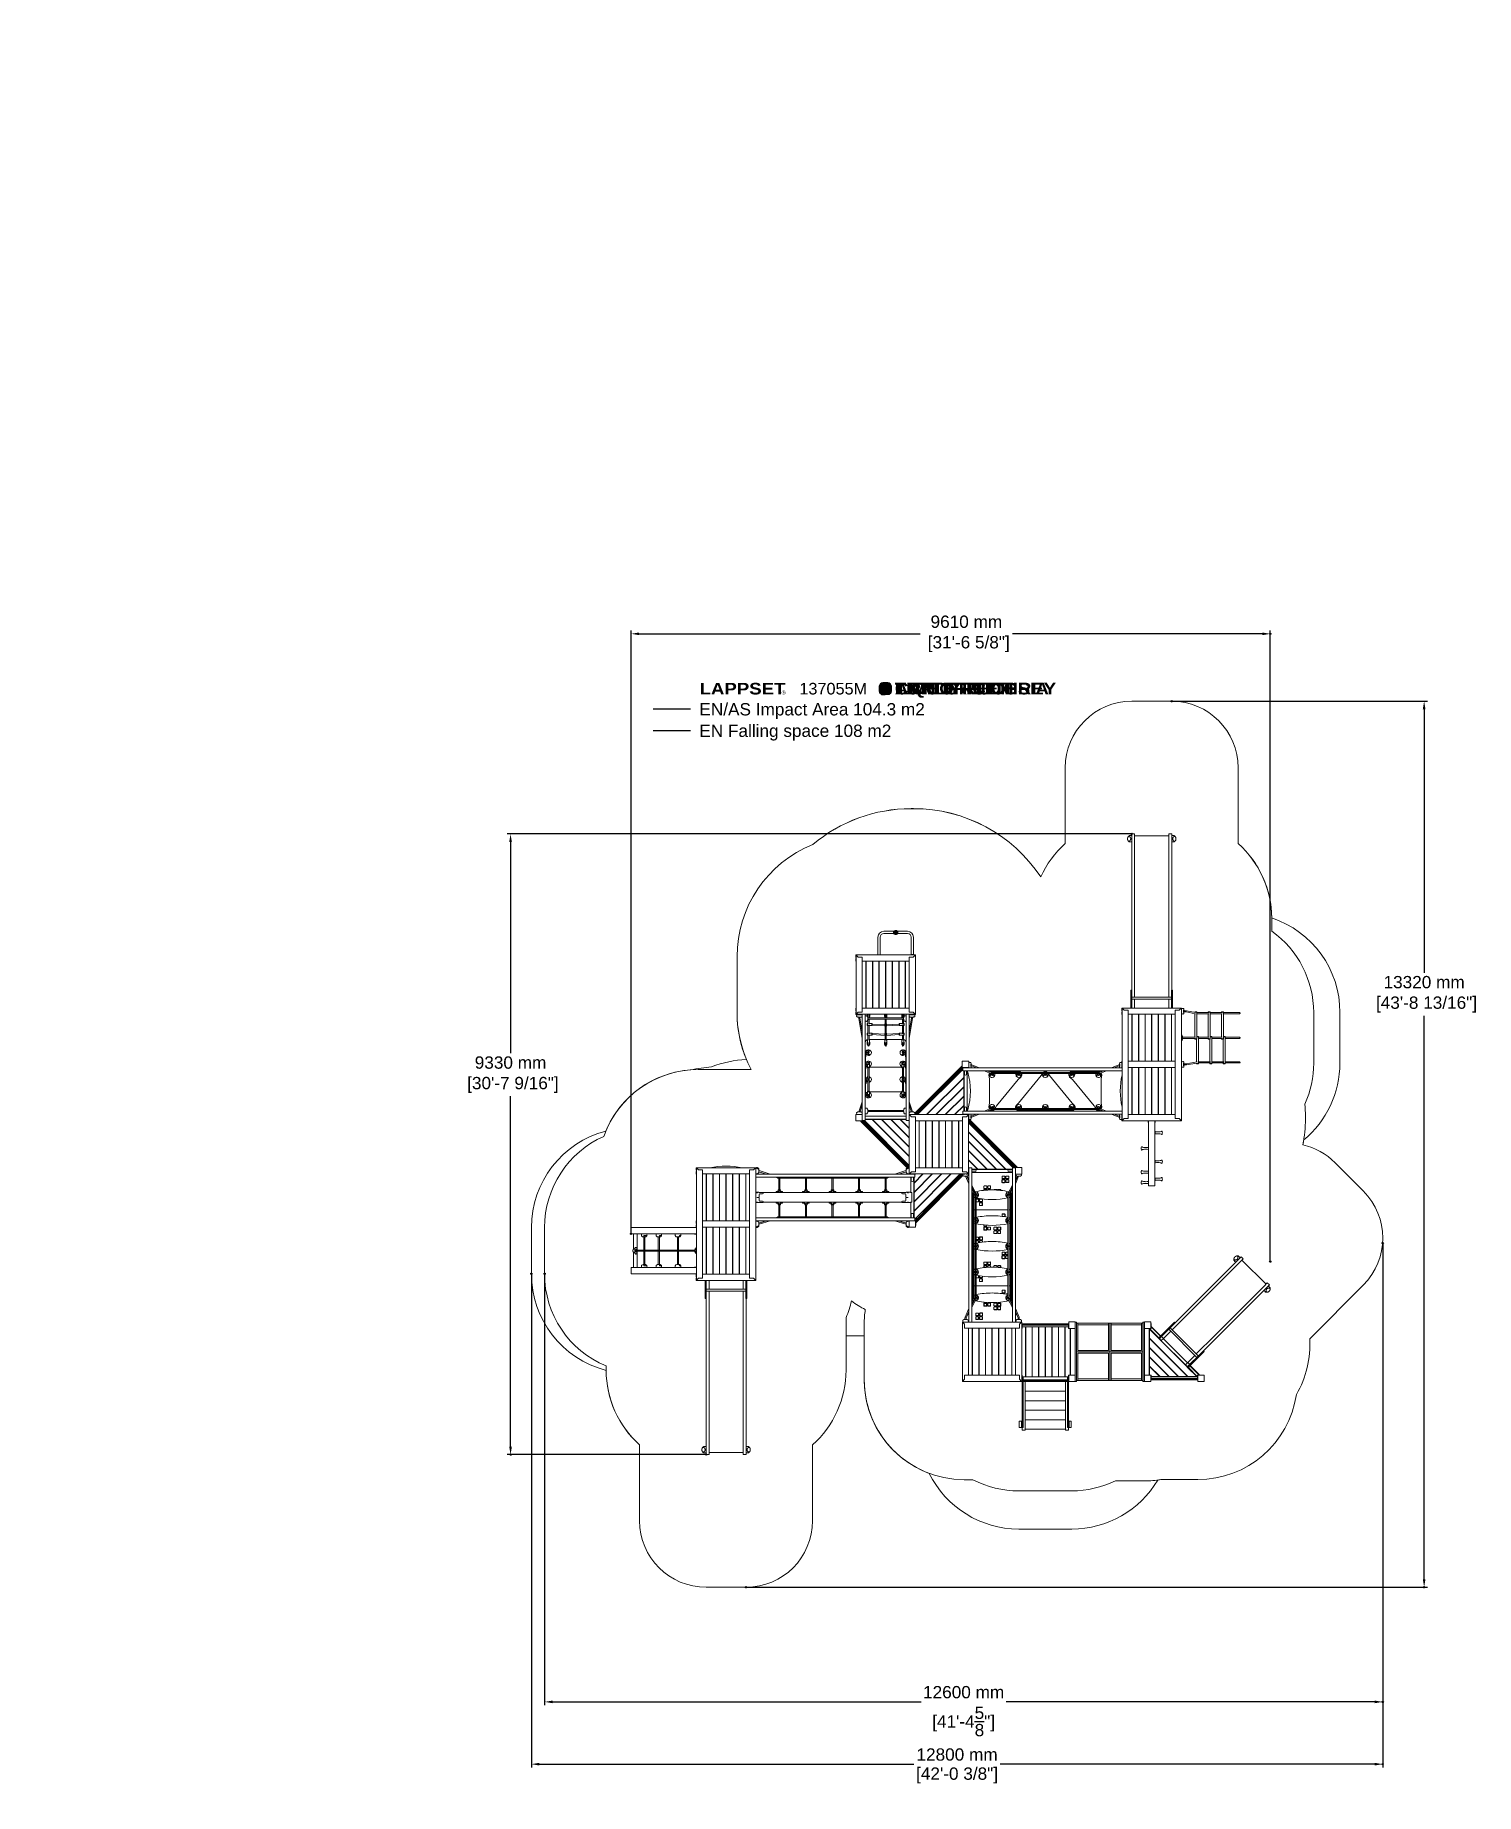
# Model space of a CAD drawing. Extents: x -13189 to 8473, y -8565 to 17872.
import ezdxf

# ---------------------------------------------------------------- set-up
doc = ezdxf.new("R2010")
doc.units = 0
doc.header["$LTSCALE"] = 5
doc.header["$PDMODE"] = 33
doc.header["$PDSIZE"] = 20
for name, color, linetype in [('Lg_txt', 4, 'CONTINUOUS'), ('PRODUCT', 3, 'CONTINUOUS'), ('REFERENCE', 9, 'Continuous'), ('REVIEW_REQUIRED', 30, 'Continuous'), ('SAFETY_ZONE', 1, 'Continuous')]:
    doc.layers.add(name, color=color, linetype=linetype)
doc.styles.add('LG1', font='arial.ttf', dxfattribs={"height": 185})
doc.styles.add('LG2', font='ariblk.ttf', dxfattribs={"height": 185})
doc.styles.add('LG3', font='simplex.shx')
doc.dimstyles.new('LG_DIM', dxfattribs={"dimtxt": 185, "dimasz": 120, "dimexe": 50, "dimexo": 1, "dimgap": 50, "dimtad": 1, "dimdec": 0, "dimrnd": 10, "dimtxsty": 'LG1', "dimcen": 2.5, "dimclrt": 4, "dimadec": 4, "dimazin": 3, "dimtfac": 1, "dimtdec": 1, "dimtmove": 0, "dimatfit": 3})

msp = doc.modelspace()

# ---------------------------------------------------------------- texts
at = {"layer": 'REVIEW_REQUIRED', "style": 'LG1'}
msp.add_text('EN/AS Impact Area 104.3 m2', height=185, dxfattribs=at).set_placement((-3201.4, 7646.2))
at = {"layer": 'REVIEW_REQUIRED', "color": 83, "style": 'LG1'}
msp.add_text('EN Falling space 108 m2 ', height=185, dxfattribs=at).set_placement((-3202.6, 7323.4))

# ---------------------------------------------------------------- blocks, each defined once
blk = doc.blocks.new('prodnum')
at = {"layer": 'REVIEW_REQUIRED'}
for s, height, style, p in [('LAPPSET', 175, 'LG2', (0, 0)), ('®', 60, 'LG1', (1233, -2))]:
    blk.add_text(s, height=height, dxfattribs=dict(at, style=style)).set_placement(p)
at = {"layer": 'REVIEW_REQUIRED', "style": 'LG1'}
blk.add_attdef('PRODNUM', (1500, 0), '', height=175, dxfattribs=at)
blk = doc.blocks.new('*D4')
at = {"layer": 'REFERENCE', "color": 0, "transparency": 16777216}
for p in [(7074, -285), (-5530, -747), (7074, -7183)]:
    blk.add_point(p, dxfattribs=at)
at = {"layer": 'REVIEW_REQUIRED', "color": 0, "lineweight": -2, "transparency": 16777216}
for p, q in [((7074, -286), (7074, -7233)), ((-5530, -748), (-5530, -7233)), ((-5410, -7183), (134, -7183)), ((6954, -7183), (1410, -7183))]:
    blk.add_line(p, q, dxfattribs=at)
at = {"layer": 'REVIEW_REQUIRED', "color": 0, "transparency": 16777216}
for points in [[(-5410, -7163), (-5410, -7203), (-5530, -7183)], [(6954, -7163), (6954, -7203), (7074, -7183)]]:
    blk.add_solid(points, dxfattribs=at)
at = {"layer": 'REVIEW_REQUIRED', "color": 4, "transparency": 16777216, "char_height": 185, "attachment_point": 5, "style": 'LG1'}
for s, insert in [('\\A1;12600 mm', (772, -7038)), ('\\A1;[41\'-4{\\H1.000000x;\\S5/8;}"]', (772, -7477))]:
    blk.add_mtext(s, dxfattribs=dict(at, insert=insert))
blk = doc.blocks.new('*D5')
at = {"layer": 'REFERENCE', "color": 0, "transparency": 16777216}
for p in [(3900, 7860), (-2500, -5460), (7696, -5460)]:
    blk.add_point(p, dxfattribs=at)
at = {"layer": 'REVIEW_REQUIRED', "color": 0, "lineweight": -2, "transparency": 16777216}
for p, q in [((3901, 7860), (7746, 7860)), ((7696, 7740), (7696, 3779)), ((7696, -5340), (7696, 3131)), ((-2499, -5460), (7746, -5460))]:
    blk.add_line(p, q, dxfattribs=at)
at = {"layer": 'REVIEW_REQUIRED', "color": 0, "transparency": 16777216}
for points in [[(7676, 7740), (7716, 7740), (7696, 7860)], [(7676, -5340), (7716, -5340), (7696, -5460)]]:
    blk.add_solid(points, dxfattribs=at)
at = {"layer": 'REVIEW_REQUIRED', "color": 4, "transparency": 16777216, "insert": (7696, 3455), "char_height": 185, "attachment_point": 5, "style": 'LG1'}
blk.add_mtext('\\A1;13320 mm\\P [43\'-8 13/16"]', dxfattribs=at)
blk = doc.blocks.new('*D6')
at = {"layer": 'REFERENCE', "color": 0, "transparency": 16777216}
for p in [(3300, 5865), (-6041, -3465), (-3100, -3465)]:
    blk.add_point(p, dxfattribs=at)
at = {"layer": 'REVIEW_REQUIRED', "color": 0, "lineweight": -2, "transparency": 16777216}
for p, q in [((3299, 5865), (-6091, 5865)), ((-6041, 5745), (-6041, 2570)), ((-6041, -3345), (-6041, 1921)), ((-3101, -3465), (-6091, -3465))]:
    blk.add_line(p, q, dxfattribs=at)
at = {"layer": 'REVIEW_REQUIRED', "color": 0, "transparency": 16777216}
for points in [[(-6061, 5745), (-6021, 5745), (-6041, 5865)], [(-6061, -3345), (-6021, -3345), (-6041, -3465)]]:
    blk.add_solid(points, dxfattribs=at)
at = {"layer": 'REVIEW_REQUIRED', "color": 4, "transparency": 16777216, "insert": (-6041, 2246), "char_height": 185, "attachment_point": 5, "style": 'LG1'}
blk.add_mtext('\\A1;9330 mm\\P [30\'-7 9/16"]', dxfattribs=at)
blk = doc.blocks.new('*D7')
at = {"layer": 'REFERENCE', "color": 0, "transparency": 16777216}
for p in [(5382, 8873), (-4228, -147), (5382, -565)]:
    blk.add_point(p, dxfattribs=at)
at = {"layer": 'REVIEW_REQUIRED', "color": 0, "lineweight": -2, "transparency": 16777216}
for p, q in [((-4228, -146), (-4228, 8923)), ((-4108, 8873), (119, 8873)), ((5262, 8873), (1507, 8873)), ((5382, -564), (5382, 8923))]:
    blk.add_line(p, q, dxfattribs=at)
at = {"layer": 'REVIEW_REQUIRED', "color": 0, "transparency": 16777216}
for points in [[(-4108, 8893), (-4108, 8853), (-4228, 8873)], [(5262, 8893), (5262, 8853), (5382, 8873)]]:
    blk.add_solid(points, dxfattribs=at)
at = {"layer": 'REVIEW_REQUIRED', "color": 4, "transparency": 16777216, "insert": (813, 8873), "char_height": 185, "attachment_point": 5, "style": 'LG1'}
blk.add_mtext('\\A1;9610 mm\\P [31\'-6 5/8"]', dxfattribs=at)
blk = doc.blocks.new('Variteemalayerit')
at = {"layer": 'REVIEW_REQUIRED', "true_color": 0x851f83}
h = blk.add_hatch(color=216, dxfattribs=at)
h.dxf.hatch_style = 1
edge = h.paths.add_edge_path()
edge.add_line((2695, 137), (2695, 212))
edge.add_arc((2745, 212), 50, 90, 180, ccw=False)
edge.add_line((2745, 262), (2820, 262))
edge.add_arc((2820, 212), 50, 0, 90, ccw=False)
edge.add_line((2870, 212), (2870, 137))
edge.add_arc((2820, 137), 50, 270, 360, ccw=False)
edge.add_line((2820, 87), (2745, 87))
edge.add_arc((2745, 137), 50, 180, 270, ccw=False)
at = {"layer": 'REVIEW_REQUIRED', "true_color": 0xb1c72c}
h = blk.add_hatch(color=62, dxfattribs=at)
h.dxf.hatch_style = 1
edge = h.paths.add_edge_path()
edge.add_line((2695, 137), (2695, 212))
edge.add_arc((2745, 212), 50, 90, 180, ccw=False)
edge.add_line((2745, 262), (2820, 262))
edge.add_arc((2820, 212), 50, 0, 90, ccw=False)
edge.add_line((2870, 212), (2870, 137))
edge.add_arc((2820, 137), 50, 270, 360, ccw=False)
edge.add_line((2820, 87), (2745, 87))
edge.add_arc((2745, 137), 50, 180, 270, ccw=False)
at = {"layer": 'REVIEW_REQUIRED', "true_color": 0xc00000}
h = blk.add_hatch(color=12, dxfattribs=at)
h.dxf.hatch_style = 1
edge = h.paths.add_edge_path()
edge.add_line((2695, 137), (2695, 212))
edge.add_arc((2745, 212), 50, 90, 180, ccw=False)
edge.add_line((2745, 262), (2820, 262))
edge.add_arc((2820, 212), 50, 0, 90, ccw=False)
edge.add_line((2870, 212), (2870, 137))
edge.add_arc((2820, 137), 50, 270, 360, ccw=False)
edge.add_line((2820, 87), (2745, 87))
edge.add_arc((2745, 137), 50, 180, 270, ccw=False)
at = {"layer": 'REVIEW_REQUIRED', "true_color": 0x2884ba}
h = blk.add_hatch(color=142, dxfattribs=at)
h.dxf.hatch_style = 1
edge = h.paths.add_edge_path()
edge.add_line((2695, 174), (2870, 174))
edge.add_line((2870, 174), (2870, 212))
edge.add_arc((2820, 212), 50, 0, 90)
edge.add_line((2820, 262), (2745, 262))
edge.add_arc((2745, 212), 50, 90, 180)
edge.add_line((2695, 212), (2695, 174))
at = {"layer": 'REVIEW_REQUIRED', "true_color": 0x9ca2aa}
h = blk.add_hatch(color=253, dxfattribs=at)
h.dxf.hatch_style = 1
edge = h.paths.add_edge_path()
edge.add_line((2695, 137), (2695, 212))
edge.add_arc((2745, 212), 50, 90, 180, ccw=False)
edge.add_line((2745, 262), (2820, 262))
edge.add_arc((2820, 212), 50, 0, 90, ccw=False)
edge.add_line((2870, 212), (2870, 137))
edge.add_arc((2820, 137), 50, 270, 360, ccw=False)
edge.add_line((2820, 87), (2745, 87))
edge.add_arc((2745, 137), 50, 180, 270, ccw=False)
at = {"layer": 'REVIEW_REQUIRED', "true_color": 0xfbb81c}
h = blk.add_hatch(color=40, dxfattribs=at)
h.dxf.hatch_style = 1
edge = h.paths.add_edge_path()
edge.add_line((2695, 174), (2695, 137))
edge.add_arc((2745, 137), 50, 180, 270)
edge.add_line((2745, 87), (2783, 87))
edge.add_line((2783, 87), (2783, 174))
edge.add_line((2783, 174), (2695, 174))
at = {"layer": 'REVIEW_REQUIRED'}
h = blk.add_hatch(color=250, dxfattribs=at)
h.dxf.hatch_style = 1
edge = h.paths.add_edge_path()
edge.add_arc((2783, 174), 50.2, 0, 360)
h = blk.add_hatch(color=250, dxfattribs=at)
h.dxf.hatch_style = 1
edge = h.paths.add_edge_path()
edge.add_arc((2783, 174), 50.2, 0, 360)
h = blk.add_hatch(color=35, dxfattribs=at)
h.dxf.hatch_style = 1
edge = h.paths.add_edge_path()
edge.add_arc((2783, 174), 50.2, 0, 360)
h = blk.add_hatch(color=35, dxfattribs=at)
h.dxf.hatch_style = 1
edge = h.paths.add_edge_path()
edge.add_arc((2783, 174), 50.2, 0, 360)
h = blk.add_hatch(color=252, dxfattribs=at)
h.dxf.hatch_style = 1
edge = h.paths.add_edge_path()
edge.add_arc((2783, 174), 50.2, 0, 360)
at = {"layer": 'REVIEW_REQUIRED', "true_color": 0x851f83}
h = blk.add_hatch(color=216, dxfattribs=at)
h.dxf.hatch_style = 1
edge = h.paths.add_edge_path()
edge.add_line((2870, 174), (2870, 137))
edge.add_arc((2820, 137), 50, 270, 360, ccw=False)
edge.add_line((2820, 87), (2783, 87))
edge.add_line((2783, 87), (2783, 174))
edge.add_line((2783, 174), (2870, 174))
at = {"layer": 'REVIEW_REQUIRED', "color": 62, "true_color": 0xb1c72c}
blk.add_lwpolyline([(2695, 137), (2695, 212, -0.414214), (2745, 262), (2820, 262, -0.414214), (2870, 212), (2870, 137, -0.414214), (2820, 87), (2745, 87, -0.414214)], format="xyb", close=True, dxfattribs=at)
at = {"layer": 'REVIEW_REQUIRED', "color": 12, "true_color": 0xc71712}
blk.add_lwpolyline([(2695, 137), (2695, 212, -0.414214), (2745, 262), (2820, 262, -0.414214), (2870, 212), (2870, 137, -0.414214), (2820, 87), (2745, 87, -0.414214)], format="xyb", close=True, dxfattribs=at)
at = {"layer": 'REVIEW_REQUIRED', "color": 253, "true_color": 0x9ca2aa}
blk.add_lwpolyline([(2695, 137), (2695, 212, -0.414214), (2745, 262), (2820, 262, -0.414214), (2870, 212), (2870, 137, -0.414214), (2820, 87), (2745, 87, -0.414214)], format="xyb", close=True, dxfattribs=at)
at = {"layer": 'REVIEW_REQUIRED', "color": 216, "true_color": 0x851f83}
for points in [[(2695, 137), (2695, 212, -0.414214), (2745, 262), (2820, 262, -0.414214), (2870, 212), (2870, 137, -0.414214), (2820, 87), (2745, 87, -0.414214)], [(2870, 174), (2870, 137, -0.414214), (2820, 87), (2783, 87), (2783, 174)]]:
    blk.add_lwpolyline(points, format="xyb", close=True, dxfattribs=at)
at = {"layer": 'REVIEW_REQUIRED', "color": 142, "true_color": 0x2884ba}
blk.add_lwpolyline([(2695, 174), (2870, 174), (2870, 212, 0.414214), (2820, 262), (2745, 262, 0.414214), (2695, 212)], format="xyb", close=True, dxfattribs=at)
at = {"layer": 'REVIEW_REQUIRED', "color": 40, "true_color": 0xfbb81c}
blk.add_lwpolyline([(2695, 174), (2695, 137, 0.414214), (2745, 87), (2783, 87), (2783, 174)], format="xyb", close=True, dxfattribs=at)
at = {"layer": 'REVIEW_REQUIRED', "color": 250}
blk.add_circle((2783, 174), 50.2, dxfattribs=at)
blk.add_circle((2783, 174), 50.2, dxfattribs=at)
at = {"layer": 'REVIEW_REQUIRED', "color": 35}
blk.add_circle((2783, 174), 50.2, dxfattribs=at)
blk.add_circle((2783, 174), 50.2, dxfattribs=at)
at = {"layer": 'REVIEW_REQUIRED', "color": 252}
blk.add_circle((2783, 174), 50.2, dxfattribs=at)
at = {"layer": 'REVIEW_REQUIRED', "invisible_edges": 15}
for points in [[(-10000, -10000, -5), (10000, -10000, -5), (10000, 10000, -5), (-10000, 10000, -5)], [(10000, 10000, -5), (10000, 10000, -2000), (-10000, 10000, -2000), (-10000, 10000, -5)], [(-10000, 10000, -2000), (-10000, 10000, -5), (-10000, -10000, -5), (-10000, -10000, -2000)], [(10000, -10000, -2000), (10000, -10000, -5), (10000, 10000, -5), (10000, 10000, -2000)], [(-10000, -10000, -5), (-10000, -10000, -2000), (10000, -10000, -2000), (10000, -10000, -5)]]:
    blk.add_3dface(points, dxfattribs=at)
at = {"layer": 'REVIEW_REQUIRED', "color": 142, "true_color": 0x2884ba, "insert": (2926, 265), "char_height": 175, "attachment_point": 1, "style": 'LG3'}
blk.add_mtext_dynamic_manual_height_columns('{\\fArial Black|b0|i0|c0|p34;TUTTIFRUTTI}', width=3485.89, gutter_width=12.5, heights=[0], dxfattribs=at)
at = {"layer": 'REVIEW_REQUIRED', "color": 12, "true_color": 0xc71712, "insert": (2926, 265), "char_height": 175, "attachment_point": 1, "style": 'LG3'}
blk.add_mtext_dynamic_manual_height_columns('{\\fArial Black|b0|i0|c0|p34;APPLE RED}', width=3485.89, gutter_width=12.5, heights=[0], dxfattribs=at)
at = {"layer": 'REVIEW_REQUIRED', "color": 216, "true_color": 0x851f83, "insert": (2926, 265), "char_height": 175, "attachment_point": 1, "style": 'LG3'}
blk.add_mtext_dynamic_manual_height_columns('{\\fArial Black|b0|i0|c0|p34;CANDY FUCHSIA}', width=3485.89, gutter_width=12.5, heights=[0], dxfattribs=at)
at = {"layer": 'REVIEW_REQUIRED', "color": 62, "true_color": 0xb1c72c, "insert": (2926, 265), "char_height": 175, "attachment_point": 1, "style": 'LG3'}
blk.add_mtext_dynamic_manual_height_columns('{\\fArial Black|b0|i0|c0|p34;LIME GREEN}', width=3485.89, gutter_width=12.5, heights=[0], dxfattribs=at)
at = {"layer": 'REVIEW_REQUIRED', "color": 253, "true_color": 0x9ca2aa, "insert": (2926, 265), "char_height": 175, "attachment_point": 1, "style": 'LG3'}
blk.add_mtext_dynamic_manual_height_columns('{\\fArial Black|b0|i0|c0|p34;LIQUORICE GREY}', width=3485.89, gutter_width=12.5, heights=[0], dxfattribs=at)
blk = doc.blocks.new('*D9')
at = {"layer": 'REFERENCE', "color": 0, "transparency": 16777216}
for p in [(7074, -286), (-5728, -747), (7074, -8119)]:
    blk.add_point(p, dxfattribs=at)
at = {"layer": 'REVIEW_REQUIRED', "color": 0, "lineweight": -2, "transparency": 16777216}
for p, q in [((7074, -287), (7074, -8169)), ((-5728, -748), (-5728, -8169)), ((-5608, -8119), (24, -8119)), ((6954, -8119), (1323, -8119))]:
    blk.add_line(p, q, dxfattribs=at)
at = {"layer": 'REVIEW_REQUIRED', "color": 0, "transparency": 16777216}
for points in [[(-5608, -8099), (-5608, -8139), (-5728, -8119)], [(6954, -8099), (6954, -8139), (7074, -8119)]]:
    blk.add_solid(points, dxfattribs=at)
at = {"layer": 'REVIEW_REQUIRED', "color": 4, "transparency": 16777216, "char_height": 185, "attachment_point": 5, "style": 'LG1'}
for s, insert in [('\\A1;12800 mm', (673, -7975)), ('\\A1;[42\'-0 3/8"]', (673, -8289))]:
    blk.add_mtext(s, dxfattribs=dict(at, insert=insert))

# ---------------------------------------------------------------- dimensions: what is measured, and where the dimension line sits
at = {"layer": 'REVIEW_REQUIRED'}
dim = msp.add_linear_dim(base=(5382.0277, 8873.3548), p1=(-4227.5256, -147.5), p2=(5382.0277, -564.9921), dimstyle='LG_DIM', dxfattribs=at)
dim.commit()
dim.dimension.update_dxf_attribs({"geometry": '*D7', "text_midpoint": (812.7478, 8873.3548), "dimtype": 160})
for base, p1, p2, picture, middle in [((7695.8, -5459.7), (3900, 7859.7), (-2500, -5459.7), '*D5', (7695.8, 3455)), ((-6041.1, -3464.7), (3300, 5864.7), (-3100, -3464.7), '*D6', (-6041.1, 2245.7))]:
    dim = msp.add_linear_dim(base=base, p1=p1, p2=p2, angle=90, dimstyle='LG_DIM', dxfattribs=at)
    dim.commit()
    dim.dimension.update_dxf_attribs({"geometry": picture, "text_midpoint": middle, "dimtype": 160})
dim = msp.add_linear_dim(base=(7074.4, -8119.4), p1=(-5727.5, -747.5), p2=(7074.4, -286.1), dimstyle='LG_DIM', dxfattribs=at)
dim.commit()
dim.dimension.update_dxf_attribs({"geometry": '*D9', "text_midpoint": (673.4, -8119.4)})
dim = msp.add_linear_dim(base=(7074.4, -7182.7), p1=(-5530, -747.5), p2=(7074.4, -285.1), dimstyle='LG_DIM', override={"dimtxt": 185, "dimasz": 120, "dimexe": 50, "dimexo": 1, "dimgap": 50, "dimtad": 0, "dimtih": 1, "dimtoh": 1, "dimdec": 0, "dimrnd": 10, "dimlunit": 2, "dimtxsty": 'LG1', "dimclrt": 4, "dimadec": 4, "dimtdec": 0}, dxfattribs=at)
dim.commit()
dim.dimension.update_dxf_attribs({"geometry": '*D4', "text_midpoint": (772.2, -7182.7)})

# ---------------------------------------------------------------- linework, layer by layer
at = {"layer": 'PRODUCT', "linetype": 'Continuous', "lineweight": 0}
for p, q in [((3265.7, 5839.3), (3282.3, 5839.3)), ((3282.3, 5839.3), (3300, 5839.3)), ((3300, 5864.7), (3343, 5864.7)), ((3300, 5798.6), (3300, 5864.7)), ((3343, 5864.7), (3343, 5798.6)), ((3857, 5835.2), (3343, 5835.2)), ((3857, 5864.7), (3900, 5864.7)), ((3857, 5798.6), (3857, 5864.7)), ((3900, 5864.7), (3900, 5798.6)), ((3917.7, 5839.3), (3900, 5839.3)), ((3917.7, 5839.3), (3934.3, 5839.3)), ((3282.3, 5744.3), (3265.7, 5744.3)), ((3282.3, 5744.3), (3300, 5744.3)), ((3300, 5798.6), (3300, 5328.2)), ((3343, 5798.6), (3343, 5328.2)), ((3857, 5798.6), (3857, 5328.2)), ((3900, 5798.6), (3900, 5328.2)), ((3917.7, 5744.3), (3900, 5744.3)), ((3934.3, 5744.3), (3917.7, 5744.3)), ((3300, 5328.2), (3300, 4931.3)), ((3343, 5328.2), (3343, 4931.3)), ((3857, 5328.2), (3857, 4931.3)), ((3900, 5328.2), (3900, 4931.3)), ((3300, 4931.3), (3300, 3782.2)), ((3343, 4931.3), (3343, 3782.2)), ((3857, 4931.3), (3857, 3782.2)), ((3900, 4931.3), (3900, 3782.2)), ((-516.9, 4314), (-516.9, 4070)), ((-483.2, 4314), (-483.2, 4070)), ((-280.5, 4400.9), (-430, 4400.9)), ((-280.5, 4367.2), (-430, 4367.2)), ((-280.5, 4384), (-280.5, 4405.1)), ((-272, 4405.1), (-280.5, 4405.1)), ((-279.8, 4384), (-280.5, 4384)), ((-280.5, 4384), (-280.5, 4362.9)), ((-280.5, 4384), (-279.8, 4384)), ((-280.5, 4362.9), (-272, 4362.9)), ((-279.8, 4384), (-220.2, 4384)), ((-220.2, 4384), (-279.8, 4384)), ((-234.8, 4399), (-265.2, 4399)), ((-265.2, 4369), (-234.8, 4369)), ((-219.5, 4405.1), (-228, 4405.1)), ((-228, 4362.9), (-219.5, 4362.9)), ((-219.5, 4384), (-220.2, 4384)), ((-220.2, 4384), (-219.5, 4384)), ((-219.5, 4384), (-219.5, 4405.1)), ((-70, 4400.9), (-219.5, 4400.9)), ((-219.5, 4384), (-219.5, 4362.9)), ((-70, 4367.2), (-219.5, 4367.2)), ((-16.9, 4314), (-16.9, 4052)), ((16.8, 4314), (16.8, 4052)), ((-847.5, 4011), (-847.5, 4047.5)), ((-847.5, 4047.5), (-811, 4047.5)), ((-847.5, 3952.5), (-847.5, 3989)), ((-846.5, 3161.5), (-846.5, 4038.5)), ((-844.2, 4044.2), (-813.5, 4013.5)), ((-844.2, 4044.2), (-813.5, 4013.5)), ((38.5, 4046.5), (-838.5, 4046.5)), ((-753.5, 4013.5), (-813.5, 4013.5)), ((-813.5, 4013.5), (-753.5, 4013.5)), ((-789, 4047.5), (-752.5, 4047.5)), ((-753.5, 3953.5), (-753.5, 4013.5)), ((-753.5, 4013.5), (-753.5, 3186.5)), ((-752.5, 4047.5), (-752.5, 4046.5)), ((-47.5, 4046.5), (-47.5, 4047.5)), ((-47.5, 4047.5), (-11, 4047.5)), ((-46.5, 4013.5), (13.5, 4013.5)), ((-46.5, 3186.5), (-46.5, 4013.5)), ((13.5, 4013.5), (-46.5, 4013.5)), ((-46.5, 4013.5), (-46.5, 3953.5)), ((-20, 4052), (-15, 4052)), ((-20, 4047.5), (-20, 4052)), ((-15, 4052), (15, 4052)), ((-8.2, 4047), (8.2, 4047)), ((11, 4047.5), (47.5, 4047.5)), ((13.5, 4013.5), (44.2, 4044.2)), ((13.5, 4013.5), (44.2, 4044.2)), ((15, 4052), (20, 4052)), ((20, 4052), (20, 4047.5)), ((46.5, 4038.5), (46.5, 3161.5)), ((47.5, 4047.5), (47.5, 4011)), ((47.5, 3989), (47.5, 3952.5)), ((-846.5, 3952.5), (-847.5, 3952.5)), ((-753.5, 3953.5), (-46.5, 3953.5)), ((-752.5, 3952.5), (-753.5, 3952.5)), ((-750, 3950), (-753.5, 3950)), ((-752.5, 3953.5), (-752.5, 3952.5)), ((-751, 3950), (-751, 3953.5)), ((-750, 3953.5), (-750, 3950)), ((-699, 3953.5), (-699, 3246.5)), ((-695, 3945.6), (-699, 3945.6)), ((-695, 3953.5), (-695, 3246.5)), ((-600, 3953.5), (-600, 3246.5)), ((-596, 3945.6), (-600, 3945.6)), ((-596, 3953.5), (-596, 3246.5)), ((-501, 3953.5), (-501, 3246.5)), ((-497, 3945.6), (-501, 3945.6)), ((-497, 3953.5), (-497, 3246.5)), ((-402, 3953.5), (-402, 3246.5)), ((-398, 3945.6), (-402, 3945.6)), ((-398, 3953.5), (-398, 3246.5)), ((-303, 3953.5), (-303, 3246.5)), ((-299, 3945.6), (-303, 3945.6)), ((-299, 3953.5), (-299, 3246.5)), ((-204, 3953.5), (-204, 3246.5)), ((-200, 3945.6), (-204, 3945.6)), ((-200, 3953.5), (-200, 3246.5)), ((-105, 3953.5), (-105, 3246.5)), ((-101, 3945.6), (-105, 3945.6)), ((-101, 3246.5), (-101, 3953.5)), ((-50, 3950), (-50, 3953.5)), ((-46.5, 3950), (-50, 3950)), ((-49, 3950), (-49, 3953.5)), ((-47.5, 3952.5), (-47.5, 3953.5)), ((-46.5, 3952.5), (-47.5, 3952.5)), ((47.5, 3952.5), (46.5, 3952.5)), ((3300, 3782.2), (3300, 3518.5)), ((3343, 3782.2), (3343, 3410.5)), ((3857, 3782.2), (3857, 3410.5)), ((3900, 3782.2), (3900, 3518.5)), ((3301, 3518.5), (3286, 3518.5)), ((3286, 3518.5), (3286, 3458.5)), ((3286, 3458.5), (3286, 3246.5)), ((3301, 3518.5), (3301, 3458.5)), ((3301, 3458.5), (3301, 3246.5)), ((3914, 3518.5), (3899, 3518.5)), ((3899, 3518.5), (3899, 3458.5)), ((3899, 3458.5), (3899, 3246.5)), ((3914, 3518.5), (3914, 3458.5)), ((3914, 3458.5), (3914, 3246.5)), ((-847.5, 3211), (-847.5, 3247.5)), ((-847.5, 3247.5), (-846.5, 3247.5)), ((-847.5, 3152.5), (-847.5, 3189)), ((-813.5, 3186.5), (-844.2, 3155.8)), ((-813.5, 3186.5), (-844.2, 3155.8)), ((-813.5, 3186.5), (-753.5, 3186.5)), ((-753.5, 3186.5), (-813.5, 3186.5)), ((-753.5, 3250), (-750, 3250)), ((-753.5, 3247.5), (-752.5, 3247.5)), ((-753.5, 3186.5), (-753.5, 3246.5)), ((-46.5, 3246.5), (-753.5, 3246.5)), ((-752.5, 3247.5), (-752.5, 3246.5)), ((-751, 3250), (-751, 3246.5)), ((-750, 3250), (-750, 3246.5)), ((-699, 3254.4), (-695, 3254.4)), ((-600, 3254.4), (-596, 3254.4)), ((-501, 3254.4), (-497, 3254.4)), ((-402, 3254.4), (-398, 3254.4)), ((-303, 3254.4), (-299, 3254.4)), ((-204, 3254.4), (-200, 3254.4)), ((-105, 3254.4), (-101, 3254.4)), ((-50, 3250), (-46.5, 3250)), ((-50, 3246.5), (-50, 3250)), ((-49, 3250), (-49, 3246.5)), ((-47.5, 3246.5), (-47.5, 3247.5)), ((-47.5, 3247.5), (-46.5, 3247.5)), ((-46.5, 3246.5), (-46.5, 3186.5)), ((13.5, 3186.5), (-46.5, 3186.5)), ((-46.5, 3186.5), (13.5, 3186.5)), ((44.2, 3155.8), (13.5, 3186.5)), ((44.2, 3155.8), (13.5, 3186.5)), ((46.5, 3247.5), (47.5, 3247.5)), ((47.5, 3247.5), (47.5, 3211)), ((47.5, 3189), (47.5, 3152.5)), ((3152.5, 3211), (3152.5, 3247.5)), ((3152.5, 3247.5), (3189, 3247.5)), ((3152.5, 3152.5), (3152.5, 3189)), ((3153.5, 3238.5), (3153.5, 1561.5)), ((3155.8, 3244.2), (3186.5, 3213.5)), ((3155.8, 3244.2), (3186.5, 3213.5)), ((4038.5, 3246.5), (3161.5, 3246.5)), ((3246.5, 3213.5), (3186.5, 3213.5)), ((3186.5, 3213.5), (3246.5, 3213.5)), ((3211, 3247.5), (3247.5, 3247.5)), ((3246.5, 3153.5), (3246.5, 3213.5)), ((3246.5, 1586.5), (3246.5, 3213.5)), ((3247.5, 3247.5), (3247.5, 3246.5)), ((3899, 3410.5), (3301, 3410.5)), ((3899, 3380.5), (3301, 3380.5)), ((3343, 3380.5), (3343, 3246.5)), ((3857, 3380.5), (3857, 3246.5)), ((3952.5, 3246.5), (3952.5, 3247.5)), ((3952.5, 3247.5), (3989, 3247.5)), ((4013.5, 3213.5), (3953.5, 3213.5)), ((3953.5, 3213.5), (3953.5, 3153.5)), ((3953.5, 3213.5), (3953.5, 1586.5)), ((4013.5, 3213.5), (3953.5, 3213.5)), ((4011, 3247.5), (4047.5, 3247.5)), ((4013.5, 3213.5), (4044.2, 3244.2)), ((4044.2, 3244.2), (4013.5, 3213.5)), ((4046.5, 1561.5), (4046.5, 3238.5)), ((4047.5, 3247.5), (4047.5, 3211)), ((4047.5, 3189), (4047.5, 3152.5)), ((4048, 3237.5), (4057.5, 3240.8)), ((4048, 3162.5), (4048, 3237.5)), ((4078, 3180.3), (4078, 3219.7)), ((4085.2, 3208), (4085.2, 3208)), ((4085.2, 3192), (4085.2, 3192)), ((4087, 3200), (4087, 3210.1)), ((4088, 3208), (4087, 3208)), ((4087, 3189.9), (4087, 3200)), ((4088, 3192), (4087, 3192)), ((4088, 3208), (4115.7, 3208)), ((4115.7, 3192), (4088, 3192)), ((4119.4, 3208), (4115.7, 3208)), ((4119.4, 3192), (4115.7, 3192)), ((4253.9, 3162.4), (4119.4, 3192)), ((4257.3, 3178), (4122.8, 3207.6)), ((4252.6, 3190), (4249.6, 3187)), ((4277.6, 3187), (4249.6, 3187)), ((4249.6, 3179.7), (4249.6, 3187)), ((4252.6, 3190), (4275, 3190)), ((4275, 3190), (4276.6, 3190)), ((4276.6, 3190), (4279.6, 3187)), ((4279.6, 3187), (4277.6, 3187)), ((4279.6, 2783), (4279.6, 3187)), ((4457.1, 3178), (4279.6, 3178)), ((4452.6, 3190), (4449.6, 3187)), ((4477.6, 3187), (4449.6, 3187)), ((4449.6, 3178), (4449.6, 3187)), ((4452.6, 3190), (4475, 3190)), ((4475, 3190), (4476.6, 3190)), ((4476.6, 3190), (4479.6, 3187)), ((4479.6, 3187), (4477.6, 3187)), ((4479.6, 2783), (4479.6, 3187)), ((4657.1, 3178), (4479.6, 3178)), ((4652.6, 3190), (4649.6, 3187)), ((4677.6, 3187), (4649.6, 3187)), ((4649.6, 3178), (4649.6, 3187)), ((4652.6, 3190), (4675, 3190)), ((4675, 3190), (4676.6, 3190)), ((4676.6, 3190), (4679.6, 3187)), ((4679.6, 3187), (4677.6, 3187)), ((4679.6, 2783), (4679.6, 3187)), ((4920.5, 3178), (4679.6, 3178)), ((-811, 3152.5), (-847.5, 3152.5)), ((-838.5, 3153.5), (38.5, 3153.5)), ((-832.5, 3147.8), (-835.8, 3138.3)), ((-803, 3147.6), (-803, 3147.8)), ((-803, 3103.7), (-803, 3108.7)), ((-803, 3097.3), (-803, 3103.7)), ((-752, 2792.2), (-802.6, 3092.5)), ((-752.5, 3152.5), (-789, 3152.5)), ((-787, 3147.6), (-787, 3147.8)), ((-787, 3108.7), (-787, 3103.7)), ((-787, 3097.3), (-787, 3103.7)), ((-752, 2888.5), (-786.8, 3095.1)), ((-757.5, 3147.8), (-754.2, 3138.3)), ((-752.5, 3153.5), (-752.5, 3152.5)), ((-752, 2739.3), (-752, 3153.5)), ((-709, 2739.3), (-709, 3153.5)), ((-709, 3127.5), (-699.5, 3130.8)), ((-709, 3052.5), (-699.5, 3049.2)), ((-679, 3125.3), (-679, 3130.4)), ((-679, 3049.6), (-679, 3054.7)), ((-676.5, 3138.2), (-676.5, 3153.5)), ((-676.5, 3123.1), (-676.5, 3138.2)), ((-676.5, 3011.1), (-673.5, 3014.1)), ((-676.5, 3005.9), (-676.5, 3011.1)), ((-676.5, 2987.1), (-676.5, 3005.9)), ((-676.5, 2987.1), (-673.5, 2984.1)), ((-673.9, 3118.2), (-673.5, 3118.2)), ((-673.5, 3153.5), (-673.5, 3138.2)), ((-673.5, 3138.2), (-673.5, 3118.2)), ((-673.5, 3014.1), (-673.5, 3007.6)), ((-673.5, 3014.1), (-666.5, 3014.1)), ((-673.5, 3007.6), (-673.5, 2984.1)), ((-673.5, 2984.1), (-609.5, 2984.1)), ((-671, 3122.6), (-671, 3153.5)), ((-671, 3111.3), (-671, 3122.6)), ((-671, 3110.7), (-671, 3111.3)), ((-670, 3090), (-670, 3100.1)), ((-660.3, 3098), (-670, 3098)), ((-670, 3079.9), (-670, 3090)), ((-660.3, 3082), (-670, 3082)), ((-666.5, 3107.7), (-668, 3107.7)), ((-666.5, 3113.1), (-666.5, 3149.5)), ((-666.5, 3113.1), (-666.5, 3100.7)), ((-666.5, 3076.2), (-666.5, 3003.6)), ((-666.5, 2984.1), (-666.5, 2862.2)), ((-660.3, 3098), (-657.7, 3098)), ((-657.7, 3082), (-660.3, 3082)), ((-657.7, 3098), (-501.3, 3098)), ((-657.7, 3082), (-501.3, 3082)), ((-650.5, 3149.5), (-650.5, 3113.1)), ((-650.5, 3113.1), (-650.5, 3100.7)), ((-649, 3107.7), (-650.5, 3107.7)), ((-650.5, 3076.2), (-650.5, 3003.6)), ((-650.5, 3014.1), (-609.5, 3014.1)), ((-650.5, 2984.1), (-650.5, 2862.2)), ((-646, 3153.5), (-646, 3122.6)), ((-646, 3122.6), (-646, 3111.3)), ((-646, 3111.3), (-646, 3110.7)), ((-643.5, 3153.5), (-643.5, 3138.2)), ((-643.5, 3138.2), (-643.5, 3118.2)), ((-640.5, 3118.2), (-643.5, 3118.2)), ((-643.5, 3098), (-643.5, 3110)), ((-640.5, 3138.2), (-640.5, 3153.5)), ((-640.5, 3118.2), (-640.5, 3138.2)), ((-609.5, 3007.6), (-609.5, 3014.1)), ((-601.5, 3012.6), (-609.5, 3014.1)), ((-609.5, 2984.1), (-609.5, 3007.6)), ((-601.5, 2985.5), (-609.5, 2984.1)), ((-601.5, 3012.6), (-601.5, 3006.8)), ((-601.5, 3006.8), (-601.5, 2985.5)), ((-412, 2979.9), (-600.8, 2991)), ((-412, 2995.9), (-599.9, 3007)), ((-498.7, 3098), (-501.3, 3098)), ((-501.3, 3082), (-498.7, 3082)), ((-498.7, 3098), (-301.3, 3098)), ((-498.7, 3082), (-301.3, 3082)), ((-418, 3138.2), (-418, 3153.5)), ((-418, 3118.2), (-418, 3138.2)), ((-418, 3118.2), (-415, 3118.2)), ((-415, 3153.5), (-415, 3138.2)), ((-415, 3138.2), (-415, 3118.2)), ((-415, 3098), (-415, 3110)), ((-412.5, 3122.6), (-412.5, 3153.5)), ((-412.5, 3111.3), (-412.5, 3122.6)), ((-412.5, 3110.7), (-412.5, 3111.3)), ((-412, 2994.4), (-412, 3004.2)), ((-412, 2988.2), (-412, 2994.4)), ((-408, 3107.7), (-409.5, 3107.7)), ((-408, 3113.1), (-408, 3149.5)), ((-408, 3113.1), (-408, 3100.7)), ((-408, 3076.2), (-408, 3002.2)), ((-408, 2977.4), (-408, 2861.1)), ((-406, 2994.4), (-406, 2996.3)), ((-406, 2994.4), (-406, 2989.1)), ((-394.2, 2979.6), (-405.8, 2979.6)), ((-394, 2996.3), (-394, 2994.4)), ((-394, 2989.1), (-394, 2994.4)), ((-392, 3149.5), (-392, 3113.1)), ((-392, 3113.1), (-392, 3100.7)), ((-390.5, 3107.7), (-392, 3107.7)), ((-392, 3076.2), (-392, 3002.2)), ((-392, 2977.4), (-392, 2861.1)), ((-200.1, 3007), (-388, 2995.9)), ((-388, 3004.2), (-388, 2994.4)), ((-388, 2994.4), (-388, 2988.2)), ((-199.2, 2991), (-388, 2979.9)), ((-387.5, 3153.5), (-387.5, 3122.6)), ((-387.5, 3122.6), (-387.5, 3111.3)), ((-387.5, 3111.3), (-387.5, 3110.7)), ((-385, 3153.5), (-385, 3138.2)), ((-385, 3138.2), (-385, 3118.2)), ((-382, 3118.2), (-385, 3118.2)), ((-385, 3098), (-385, 3110)), ((-382, 3138.2), (-382, 3153.5)), ((-382, 3118.2), (-382, 3138.2)), ((-298.7, 3098), (-301.3, 3098)), ((-301.3, 3082), (-298.7, 3082)), ((-298.7, 3098), (-142.3, 3098)), ((-298.7, 3082), (-142.3, 3082)), ((-198.5, 3012.6), (-190.5, 3014.1)), ((-198.5, 3006.8), (-198.5, 3012.6)), ((-198.5, 2985.5), (-198.5, 3006.8)), ((-198.5, 2985.5), (-190.5, 2984.1)), ((-190.5, 3014.1), (-190.5, 3007.6)), ((-149.5, 3014.1), (-190.5, 3014.1)), ((-190.5, 3007.6), (-190.5, 2984.1)), ((-126.5, 2984.1), (-190.5, 2984.1)), ((-159.5, 3138.2), (-159.5, 3153.5)), ((-159.5, 3118.2), (-159.5, 3138.2)), ((-159.5, 3118.2), (-156.5, 3118.2)), ((-156.5, 3153.5), (-156.5, 3138.2)), ((-156.5, 3138.2), (-156.5, 3118.2)), ((-156.5, 3098), (-156.5, 3110)), ((-154, 3122.6), (-154, 3153.5)), ((-154, 3111.3), (-154, 3122.6)), ((-154, 3110.7), (-154, 3111.3)), ((-149.5, 3107.7), (-151, 3107.7)), ((-149.5, 3113.1), (-149.5, 3149.5)), ((-149.5, 3113.1), (-149.5, 3100.7)), ((-149.5, 3076.2), (-149.5, 3003.6)), ((-149.5, 2984.1), (-149.5, 2862.2)), ((-142.3, 3098), (-139.7, 3098)), ((-139.7, 3082), (-142.3, 3082)), ((-139.7, 3098), (-130, 3098)), ((-139.7, 3082), (-130, 3082)), ((-133.5, 3149.5), (-133.5, 3113.1)), ((-133.5, 3113.1), (-133.5, 3100.7)), ((-132, 3107.7), (-133.5, 3107.7)), ((-133.5, 3076.2), (-133.5, 3003.6)), ((-126.5, 3014.1), (-133.5, 3014.1)), ((-133.5, 2984.1), (-133.5, 2862.2)), ((-130, 3100.1), (-130, 3090)), ((-130, 3090), (-130, 3079.9)), ((-129, 3153.5), (-129, 3122.6)), ((-129, 3122.6), (-129, 3111.3)), ((-129, 3111.3), (-129, 3110.7)), ((-126.5, 3153.5), (-126.5, 3138.2)), ((-126.5, 3138.2), (-126.5, 3118.2)), ((-126.1, 3118.2), (-126.5, 3118.2)), ((-126.5, 3007.6), (-126.5, 3014.1)), ((-123.5, 3011.1), (-126.5, 3014.1)), ((-126.5, 2984.1), (-126.5, 3007.6)), ((-123.5, 2987.1), (-126.5, 2984.1)), ((-123.5, 3138.2), (-123.5, 3153.5)), ((-123.5, 3123.1), (-123.5, 3138.2)), ((-123.5, 3011.1), (-123.5, 3005.9)), ((-123.5, 3005.9), (-123.5, 2987.1)), ((-121, 3130.4), (-121, 3125.3)), ((-121, 3054.7), (-121, 3049.6)), ((-91, 3127.5), (-100.5, 3130.8)), ((-91, 3052.5), (-100.5, 3049.2)), ((-91, 2739.3), (-91, 3153.5)), ((-48, 2739.3), (-48, 3153.5)), ((-13.2, 3095.1), (-48, 2888.5)), ((2.6, 3092.5), (-48, 2792.2)), ((-47.5, 3152.5), (-47.5, 3153.5)), ((-11, 3152.5), (-47.5, 3152.5)), ((-42.5, 3147.8), (-45.8, 3138.3)), ((-13, 3147.8), (-13, 3147.6)), ((-13, 3103.7), (-13, 3108.7)), ((-13, 3103.7), (-13, 3097.3)), ((3, 3147.8), (3, 3147.6)), ((3, 3108.7), (3, 3103.7)), ((3, 3103.7), (3, 3097.3)), ((47.5, 3152.5), (11, 3152.5)), ((32.5, 3147.8), (35.8, 3138.3)), ((3153.5, 3152.5), (3152.5, 3152.5)), ((3246.5, 3153.5), (3953.5, 3153.5)), ((3247.5, 3152.5), (3246.5, 3152.5)), ((3250, 3150), (3246.5, 3150)), ((3247.5, 3153.5), (3247.5, 3152.5)), ((3249, 3150), (3249, 3153.5)), ((3250, 3153.5), (3250, 3150)), ((3301, 3153.5), (3301, 2446.5)), ((3305, 3145.6), (3301, 3145.6)), ((3305, 3153.5), (3305, 2446.5)), ((3400, 3153.5), (3400, 2446.5)), ((3404, 3145.6), (3400, 3145.6)), ((3404, 3153.5), (3404, 2446.5)), ((3499, 3153.5), (3499, 2446.5)), ((3503, 3145.6), (3499, 3145.6)), ((3503, 3153.5), (3503, 2446.5)), ((3598, 3153.5), (3598, 2446.5)), ((3602, 3145.6), (3598, 3145.6)), ((3602, 3153.5), (3602, 2446.5)), ((3697, 3153.5), (3697, 2446.5)), ((3701, 3145.6), (3697, 3145.6)), ((3701, 3153.5), (3701, 2446.5)), ((3796, 3153.5), (3796, 2446.5)), ((3800, 3145.6), (3796, 3145.6)), ((3800, 3153.5), (3800, 2446.5)), ((3895, 3153.5), (3895, 2446.5)), ((3899, 3145.6), (3895, 3145.6)), ((3899, 2446.5), (3899, 3153.5)), ((3950, 3150), (3950, 3153.5)), ((3953.5, 3150), (3950, 3150)), ((3951, 3150), (3951, 3153.5)), ((3952.5, 3152.5), (3952.5, 3153.5)), ((3953.5, 3152.5), (3952.5, 3152.5)), ((4047.5, 3152.5), (4046.5, 3152.5)), ((4048, 3162.5), (4057.5, 3159.2)), ((4249.6, 2808), (4249.6, 3163.3)), ((4457.1, 3162), (4279.6, 3162)), ((4449.6, 2808), (4449.6, 3162)), ((4657.1, 3162), (4479.6, 3162)), ((4649.6, 2808), (4649.6, 3162)), ((4920.5, 3162), (4679.6, 3162)), ((-752, 2097.8), (-752, 2739.3)), ((-709, 2097.8), (-709, 2739.3)), ((-707.5, 2726), (-707.5, 2624.4)), ((-676.5, 2868.1), (-673.5, 2871.1)), ((-676.5, 2863), (-676.5, 2868.1)), ((-676.5, 2844.1), (-676.5, 2863)), ((-676.5, 2844.1), (-673.5, 2841.1)), ((-673.5, 2737), (-676.5, 2737)), ((-676.5, 2697), (-676.5, 2737)), ((-673.5, 2697), (-676.5, 2697)), ((-673.5, 2871.1), (-673.5, 2864.7)), ((-673.5, 2871.1), (-666.5, 2871.1)), ((-673.5, 2864.7), (-673.5, 2841.1)), ((-673.5, 2841.1), (-609.5, 2841.1)), ((-673.5, 2759.9), (-673.5, 2737)), ((-673.5, 2737), (-673.5, 2697)), ((-671, 2725.6), (-671, 2729.9)), ((-671, 2705.2), (-671, 2725.6)), ((-671, 2700), (-671, 2705.2)), ((-670.5, 2687), (-670.5, 2694)), ((-666.5, 2697), (-668, 2697)), ((-666.5, 2841.1), (-666.5, 2765.1)), ((-666.5, 2726.1), (-666.5, 2726.1)), ((-666.5, 2703.2), (-666.5, 2718.4)), ((-666.5, 2696), (-666.5, 2703.2)), ((-650.5, 2871.1), (-609.5, 2871.1)), ((-650.5, 2841.1), (-650.5, 2765.1)), ((-408, 2774), (-650.5, 2774)), ((-650.5, 2726.1), (-650.5, 2726.1)), ((-650.5, 2703.2), (-650.5, 2718.4)), ((-650.5, 2703.2), (-650.5, 2696)), ((-649, 2697), (-650.5, 2697)), ((-646.5, 2687), (-646.5, 2694)), ((-646, 2729.9), (-646, 2725.6)), ((-646, 2725.6), (-646, 2705.2)), ((-646, 2705.2), (-646, 2700)), ((-643.5, 2759.9), (-643.5, 2737)), ((-643.5, 2737), (-640.5, 2737)), ((-643.5, 2737), (-643.5, 2697)), ((-643.5, 2697), (-640.5, 2697)), ((-640.5, 2697), (-640.5, 2737)), ((-609.5, 2864.7), (-609.5, 2871.1)), ((-601.5, 2869.7), (-609.5, 2871.1)), ((-609.5, 2841.1), (-609.5, 2864.7)), ((-601.5, 2842.5), (-609.5, 2841.1)), ((-601.5, 2869.7), (-601.5, 2863.9)), ((-601.5, 2863.9), (-601.5, 2842.5)), ((-412, 2836.9), (-600.8, 2848.1)), ((-412, 2852.9), (-599.9, 2864)), ((-415, 2737), (-418, 2737)), ((-418, 2697), (-418, 2737)), ((-415, 2697), (-418, 2697)), ((-415, 2759.9), (-415, 2737)), ((-415, 2737), (-415, 2697)), ((-412.5, 2725.6), (-412.5, 2729.9)), ((-412.5, 2705.2), (-412.5, 2725.6)), ((-412.5, 2700), (-412.5, 2705.2)), ((-412, 2851.4), (-412, 2861.3)), ((-412, 2845.2), (-412, 2851.4)), ((-412, 2687), (-412, 2694)), ((-408, 2697), (-409.5, 2697)), ((-408, 2834.4), (-408, 2765.1)), ((-408, 2726.1), (-408, 2726.1)), ((-408, 2703.2), (-408, 2718.4)), ((-408, 2696), (-408, 2703.2)), ((-406, 2851.4), (-406, 2855.1)), ((-406, 2851.4), (-406, 2846.1)), ((-394.2, 2836.6), (-405.8, 2836.6)), ((-394, 2855.1), (-394, 2851.4)), ((-394, 2846.1), (-394, 2851.4)), ((-392, 2834.4), (-392, 2765.1)), ((-149.5, 2774), (-392, 2774)), ((-392, 2726.1), (-392, 2726.1)), ((-392, 2703.2), (-392, 2718.4)), ((-392, 2703.2), (-392, 2696)), ((-390.5, 2697), (-392, 2697)), ((-200.1, 2864), (-388, 2852.9)), ((-388, 2861.3), (-388, 2851.4)), ((-388, 2851.4), (-388, 2845.2)), ((-199.2, 2848.1), (-388, 2836.9)), ((-388, 2687), (-388, 2694)), ((-387.5, 2729.9), (-387.5, 2725.6)), ((-387.5, 2725.6), (-387.5, 2705.2)), ((-387.5, 2705.2), (-387.5, 2700)), ((-385, 2759.9), (-385, 2737)), ((-385, 2737), (-382, 2737)), ((-385, 2737), (-385, 2697)), ((-385, 2697), (-382, 2697)), ((-382, 2697), (-382, 2737)), ((-198.5, 2869.7), (-190.5, 2871.1)), ((-198.5, 2863.9), (-198.5, 2869.7)), ((-198.5, 2842.5), (-198.5, 2863.9)), ((-198.5, 2842.5), (-190.5, 2841.1)), ((-190.5, 2871.1), (-190.5, 2864.7)), ((-149.5, 2871.1), (-190.5, 2871.1)), ((-190.5, 2864.7), (-190.5, 2841.1)), ((-126.5, 2841.1), (-190.5, 2841.1)), ((-156.5, 2737), (-159.5, 2737)), ((-159.5, 2697), (-159.5, 2737)), ((-156.5, 2697), (-159.5, 2697)), ((-156.5, 2759.9), (-156.5, 2737)), ((-156.5, 2737), (-156.5, 2697)), ((-154, 2725.6), (-154, 2729.9)), ((-154, 2705.2), (-154, 2725.6)), ((-154, 2700), (-154, 2705.2)), ((-153.5, 2687), (-153.5, 2694)), ((-149.5, 2697), (-151, 2697)), ((-149.5, 2841.1), (-149.5, 2765.1)), ((-149.5, 2726.1), (-149.5, 2726.1)), ((-149.5, 2703.2), (-149.5, 2718.4)), ((-149.5, 2696), (-149.5, 2703.2)), ((-126.5, 2871.1), (-133.5, 2871.1)), ((-133.5, 2841.1), (-133.5, 2765.1)), ((-133.5, 2726.1), (-133.5, 2726.1)), ((-133.5, 2703.2), (-133.5, 2718.4)), ((-133.5, 2703.2), (-133.5, 2696)), ((-132, 2697), (-133.5, 2697)), ((-129.5, 2687), (-129.5, 2694)), ((-129, 2729.9), (-129, 2725.6)), ((-129, 2725.6), (-129, 2705.2)), ((-129, 2705.2), (-129, 2700)), ((-126.5, 2864.7), (-126.5, 2871.1)), ((-123.5, 2868.1), (-126.5, 2871.1)), ((-126.5, 2841.1), (-126.5, 2864.7)), ((-123.5, 2844.1), (-126.5, 2841.1)), ((-126.5, 2759.9), (-126.5, 2737)), ((-126.5, 2737), (-123.5, 2737)), ((-126.5, 2737), (-126.5, 2697)), ((-126.5, 2697), (-123.5, 2697)), ((-123.5, 2868.1), (-123.5, 2863)), ((-123.5, 2863), (-123.5, 2844.1)), ((-123.5, 2697), (-123.5, 2737)), ((-92.5, 2624.4), (-92.5, 2726)), ((-91, 2097.8), (-91, 2739.3)), ((-48, 2097.8), (-48, 2739.3)), ((4055, 2780.3), (4055, 2819.7)), ((4062.2, 2808), (4062.2, 2808)), ((4062.2, 2792), (4062.2, 2792)), ((4064, 2800), (4064, 2810.1)), ((4088, 2808), (4064, 2808)), ((4064, 2789.9), (4064, 2800)), ((4088, 2792), (4064, 2792)), ((4088, 2808), (4115.7, 2808)), ((4115.7, 2792), (4088, 2792)), ((4257.1, 2808), (4115.7, 2808)), ((4257.1, 2792), (4115.7, 2792)), ((4249.6, 2783), (4249.6, 2792)), ((4249.6, 2783), (4277.6, 2783)), ((4252.6, 2780), (4249.6, 2783)), ((4275, 2780), (4252.6, 2780)), ((4274.6, 2435.8), (4274.6, 2780)), ((4276.6, 2780), (4275, 2780)), ((4276.6, 2780), (4279.6, 2783)), ((4277.6, 2783), (4279.6, 2783)), ((4279.6, 2820), (4300, 2820)), ((4302.6, 2817), (4279.6, 2817)), ((4282.1, 2808), (4279.6, 2808)), ((4282.1, 2792), (4279.6, 2792)), ((4300, 2820), (4301.6, 2820)), ((4301.6, 2820), (4304.6, 2817)), ((4304.6, 2817), (4302.6, 2817)), ((4304.6, 2413), (4304.6, 2817)), ((4457.1, 2808), (4304.6, 2808)), ((4457.1, 2792), (4304.6, 2792)), ((4449.6, 2783), (4449.6, 2792)), ((4449.6, 2783), (4477.6, 2783)), ((4452.6, 2780), (4449.6, 2783)), ((4475, 2780), (4452.6, 2780)), ((4474.6, 2438), (4474.6, 2780)), ((4476.6, 2780), (4475, 2780)), ((4476.6, 2780), (4479.6, 2783)), ((4477.6, 2783), (4479.6, 2783)), ((4479.6, 2820), (4500, 2820)), ((4502.6, 2817), (4479.6, 2817)), ((4482.1, 2808), (4479.6, 2808)), ((4482.1, 2792), (4479.6, 2792)), ((4500, 2820), (4501.6, 2820)), ((4501.6, 2820), (4504.6, 2817)), ((4504.6, 2817), (4502.6, 2817)), ((4504.6, 2413), (4504.6, 2817)), ((4657.1, 2808), (4504.6, 2808)), ((4657.1, 2792), (4504.6, 2792)), ((4649.6, 2783), (4649.6, 2792)), ((4649.6, 2783), (4677.6, 2783)), ((4652.6, 2780), (4649.6, 2783)), ((4675, 2780), (4652.6, 2780)), ((4674.6, 2438), (4674.6, 2780)), ((4676.6, 2780), (4675, 2780)), ((4676.6, 2780), (4679.6, 2783)), ((4677.6, 2783), (4679.6, 2783)), ((4679.6, 2820), (4700, 2820)), ((4702.6, 2817), (4679.6, 2817)), ((4682.1, 2808), (4679.6, 2808)), ((4682.1, 2792), (4679.6, 2792)), ((4700, 2820), (4701.6, 2820)), ((4701.6, 2820), (4704.6, 2817)), ((4704.6, 2817), (4702.6, 2817)), ((4704.6, 2413), (4704.6, 2817)), ((4920.5, 2808), (4704.6, 2808)), ((4920.5, 2792), (4704.6, 2792)), ((-702.7, 2595.9), (-709, 2633.3)), ((-709, 2578.4), (-704.8, 2578.4)), ((-708.7, 2546.3), (-709, 2552)), ((-709, 2519), (-708.7, 2515.4)), ((-709, 2409.9), (-703.5, 2409.9)), ((-707.4, 2377.8), (-709, 2406.3)), ((-697.9, 2514), (-708.4, 2514)), ((-697.9, 2578.4), (-704.8, 2578.4)), ((-696.6, 2409.9), (-703.5, 2409.9)), ((-702.2, 2420.5), (-701, 2420.5)), ((-702, 2584.5), (-702, 2587.5)), ((-702, 2426.8), (-702, 2514)), ((-702, 2420.5), (-702, 2426.8)), ((-658.9, 2585), (-700, 2585)), ((-660, 2416.5), (-698.2, 2416.5)), ((-697, 2518.8), (-694.7, 2552.2)), ((-695.7, 2350.3), (-693.4, 2383.7)), ((-658.9, 2569), (-695.3, 2569)), ((-695.3, 2569), (-695.3, 2569)), ((-694.9, 2565), (-694.7, 2561.8)), ((-658.3, 2400.5), (-694, 2400.5)), ((-694, 2400.5), (-694, 2400.5)), ((-693.6, 2396.5), (-693.4, 2393.3)), ((-665.2, 2599.3), (-678.2, 2612.3)), ((-665.2, 2554.7), (-678.2, 2541.7)), ((-663.9, 2430.8), (-676.9, 2443.8)), ((-670.5, 2425.5), (-673.5, 2422.5)), ((-658.5, 2422.5), (-673.5, 2422.5)), ((-673.5, 2422.5), (-673.5, 2416.5)), ((-673.5, 2400.5), (-673.5, 2358.5)), ((-670.5, 2425.5), (-658.5, 2425.5)), ((-658.9, 2585), (-658.5, 2585)), ((-658.5, 2569), (-658.9, 2569)), ((-658.5, 2425.5), (-646.5, 2425.5)), ((-643.5, 2422.5), (-658.5, 2422.5)), ((-657.2, 2400.5), (-658.3, 2400.5)), ((-638.8, 2612.3), (-651.8, 2599.3)), ((-638.8, 2541.7), (-651.8, 2554.7)), ((-637.5, 2443.8), (-650.5, 2430.8)), ((-646.5, 2425.5), (-643.5, 2422.5)), ((-643.5, 2422.5), (-643.5, 2358.5)), ((-162.5, 2443.8), (-149.5, 2430.8)), ((-161.2, 2612.3), (-148.2, 2599.3)), ((-161.2, 2541.7), (-148.2, 2554.7)), ((-153.5, 2425.5), (-156.5, 2422.5)), ((-156.5, 2422.5), (-141.5, 2422.5)), ((-156.5, 2358.5), (-156.5, 2422.5)), ((-141.5, 2425.5), (-153.5, 2425.5)), ((-141.7, 2400.5), (-142.8, 2400.5)), ((-106, 2400.5), (-141.7, 2400.5)), ((-141.5, 2585), (-141.1, 2585)), ((-141.1, 2569), (-141.5, 2569)), ((-129.5, 2425.5), (-141.5, 2425.5)), ((-141.5, 2422.5), (-126.5, 2422.5)), ((-100, 2585), (-141.1, 2585)), ((-104.7, 2569), (-141.1, 2569)), ((-101.8, 2416.5), (-140, 2416.5)), ((-136.1, 2430.8), (-123.1, 2443.8)), ((-134.8, 2599.3), (-121.8, 2612.3)), ((-134.8, 2554.7), (-121.8, 2541.7)), ((-129.5, 2425.5), (-126.5, 2422.5)), ((-126.5, 2416.5), (-126.5, 2422.5)), ((-126.5, 2358.5), (-126.5, 2400.5)), ((-106.4, 2396.5), (-106.6, 2393.3)), ((-104.3, 2350.3), (-106.6, 2383.7)), ((-106, 2400.5), (-106, 2400.5)), ((-105.1, 2565), (-105.3, 2561.8)), ((-103, 2518.8), (-105.3, 2552.2)), ((-104.7, 2569), (-104.7, 2569)), ((-103.4, 2409.9), (-96.5, 2409.9)), ((-102.1, 2578.4), (-95.2, 2578.4)), ((-91.6, 2514), (-102.1, 2514)), ((-99, 2420.5), (-97.8, 2420.5)), ((-98, 2587.5), (-98, 2584.5)), ((-98, 2514), (-98, 2426.8)), ((-98, 2426.8), (-98, 2420.5)), ((-91, 2633.3), (-97.3, 2595.9)), ((-91, 2409.9), (-96.5, 2409.9)), ((-91, 2578.4), (-95.2, 2578.4)), ((-92.6, 2377.8), (-91, 2406.3)), ((-91.3, 2546.3), (-91, 2552)), ((-91, 2519), (-91.3, 2515.4)), ((749.5, 2403), (749.5, 2423)), ((749.5, 2423), (752, 2423)), ((749.5, 2365), (749.5, 2403)), ((848, 2448), (752, 2448)), ((752, 2448), (752, 2352)), ((848, 2352), (848, 2448)), ((848, 2425.6), (857, 2428.7)), ((877.5, 2368.2), (877.5, 2407.6)), ((886.5, 2387.9), (886.5, 2398)), ((886.5, 2377.8), (886.5, 2387.9)), ((1007.2, 2350), (896, 2393.2)), ((2992.8, 2350), (3104, 2393.2)), ((3113.5, 2398), (3113.5, 2387.9)), ((3113.5, 2387.9), (3113.5, 2377.8)), ((3122.5, 2407.6), (3122.5, 2368.2)), ((3152.5, 2425.4), (3143, 2428.7)), ((3152.5, 2411), (3152.5, 2447.5)), ((3152.5, 2447.5), (3153.5, 2447.5)), ((3152.5, 2411), (3152.5, 2389)), ((3152.5, 2352.5), (3152.5, 2389)), ((3246.5, 2450), (3250, 2450)), ((3246.5, 2447.5), (3247.5, 2447.5)), ((3246.5, 2446.5), (3246.5, 2353.5)), ((3246.5, 2446.5), (3953.5, 2446.5)), ((3247.5, 2447.5), (3247.5, 2446.5)), ((3249, 2450), (3249, 2446.5)), ((3250, 2450), (3250, 2446.5)), ((3301, 2454.4), (3305, 2454.4)), ((3400, 2454.4), (3404, 2454.4)), ((3499, 2454.4), (3503, 2454.4)), ((3598, 2454.4), (3602, 2454.4)), ((3697, 2454.4), (3701, 2454.4)), ((3796, 2454.4), (3800, 2454.4)), ((3895, 2454.4), (3899, 2454.4)), ((3950, 2450), (3953.5, 2450)), ((3950, 2446.5), (3950, 2450)), ((3951, 2450), (3951, 2446.5)), ((3952.5, 2446.5), (3952.5, 2447.5)), ((3952.5, 2447.5), (3953.5, 2447.5)), ((3953.5, 2353.5), (3953.5, 2446.5)), ((4046.5, 2447.5), (4047.5, 2447.5)), ((4047.5, 2447.5), (4047.5, 2411)), ((4047.5, 2389), (4047.5, 2352.5)), ((4048, 2437.5), (4057.5, 2440.8)), ((4048, 2362.5), (4048, 2437.5)), ((4078, 2380.3), (4078, 2419.7)), ((4085.2, 2408), (4085.2, 2408)), ((4085.2, 2392), (4085.2, 2392)), ((4087, 2400), (4087, 2410.1)), ((4088, 2408), (4087, 2408)), ((4087, 2389.9), (4087, 2400)), ((4088, 2392), (4087, 2392)), ((4088, 2408), (4114.9, 2408)), ((4114.9, 2392), (4088, 2392)), ((4117.4, 2408), (4114.9, 2408)), ((4117.4, 2392), (4114.9, 2392)), ((4281.1, 2436.9), (4117.4, 2408)), ((4283.2, 2421), (4120.2, 2392.2)), ((4274.6, 2413), (4274.6, 2419.5)), ((4274.6, 2413), (4302.6, 2413)), ((4277.6, 2410), (4274.6, 2413)), ((4300, 2410), (4277.6, 2410)), ((4301.6, 2410), (4300, 2410)), ((4301.6, 2410), (4304.6, 2413)), ((4302.6, 2413), (4304.6, 2413)), ((4482.1, 2438), (4304.6, 2438)), ((4482.1, 2422), (4304.6, 2422)), ((4474.6, 2413), (4474.6, 2422)), ((4474.6, 2413), (4502.6, 2413)), ((4477.6, 2410), (4474.6, 2413)), ((4500, 2410), (4477.6, 2410)), ((4501.6, 2410), (4500, 2410)), ((4501.6, 2410), (4504.6, 2413)), ((4502.6, 2413), (4504.6, 2413)), ((4682.1, 2438), (4504.6, 2438)), ((4682.1, 2422), (4504.6, 2422)), ((4674.6, 2413), (4674.6, 2422)), ((4674.6, 2413), (4702.6, 2413)), ((4677.6, 2410), (4674.6, 2413)), ((4700, 2410), (4677.6, 2410)), ((4701.6, 2410), (4700, 2410)), ((4701.6, 2410), (4704.6, 2413)), ((4702.6, 2413), (4704.6, 2413)), ((4920.5, 2438), (4704.6, 2438)), ((4920.5, 2422), (4704.6, 2422)), ((-709, 2364.8), (-707.4, 2346.9)), ((-709, 2177.4), (-703.4, 2177.4)), ((-707.3, 2147.5), (-709, 2175.3)), ((-709, 2132.1), (-707.3, 2115.7)), ((-696.6, 2345.5), (-707.1, 2345.5)), ((-706.6, 2185.5), (-701, 2185.5)), ((-696.6, 2177.4), (-703.4, 2177.4)), ((-702, 2185.5), (-702, 2345.5)), ((-672.6, 2181.5), (-697.9, 2181.5)), ((-695.7, 2119.5), (-693.3, 2149.8)), ((-672.6, 2165.5), (-693.7, 2165.5)), ((-693.7, 2165.5), (-693.7, 2165.5)), ((-693.6, 2163.8), (-693.3, 2160.9)), ((-673.5, 2376.6), (-676.9, 2373.2)), ((-666.5, 2198.4), (-676.8, 2208.8)), ((-666.5, 2148.6), (-676.8, 2138.2)), ((-673.5, 2358.5), (-658.5, 2358.5)), ((-672.1, 2350.5), (-673.5, 2358.5)), ((-658.5, 2350.5), (-672.1, 2350.5)), ((-659.8, 2185.5), (-671.7, 2185.5)), ((-671.7, 2161.5), (-659.8, 2161.5)), ((-659.8, 2179.5), (-666.9, 2179.5)), ((-666.9, 2167.5), (-659.8, 2167.5)), ((-666.5, 2185.5), (-666.5, 2350.5)), ((-666.5, 1995.5), (-666.5, 2161.5)), ((-659.8, 2185.5), (-649.5, 2185.5)), ((-649.5, 2179.5), (-659.8, 2179.5)), ((-659.8, 2167.5), (-649.5, 2167.5)), ((-649.5, 2161.5), (-659.8, 2161.5)), ((-658.5, 2358.5), (-643.5, 2358.5)), ((-644.9, 2350.5), (-658.5, 2350.5)), ((-650.5, 2185.5), (-650.5, 2350.5)), ((-650.5, 2167.5), (-650.5, 2179.5)), ((-650.5, 1995.5), (-650.5, 2161.5)), ((-637.4, 2208.8), (-650.4, 2195.8)), ((-637.4, 2138.2), (-650.4, 2151.2)), ((-644.9, 2350.5), (-643.5, 2358.5)), ((-637.5, 2373.2), (-643.5, 2379.2)), ((-156.5, 2360), (-643.5, 2360)), ((-162.6, 2208.8), (-149.6, 2195.8)), ((-162.6, 2138.2), (-149.6, 2151.2)), ((-162.5, 2373.2), (-156.5, 2379.2)), ((-141.5, 2358.5), (-156.5, 2358.5)), ((-155.1, 2350.5), (-156.5, 2358.5)), ((-155.1, 2350.5), (-141.5, 2350.5)), ((-150.5, 2185.5), (-140.2, 2185.5)), ((-140.2, 2179.5), (-150.5, 2179.5)), ((-150.5, 2167.5), (-140.2, 2167.5)), ((-140.2, 2161.5), (-150.5, 2161.5)), ((-149.5, 2350.5), (-149.5, 2185.5)), ((-149.5, 2179.5), (-149.5, 2167.5)), ((-149.5, 2161.5), (-149.5, 1995.5)), ((-126.5, 2358.5), (-141.5, 2358.5)), ((-141.5, 2350.5), (-127.9, 2350.5)), ((-128.3, 2185.5), (-140.2, 2185.5)), ((-133.1, 2179.5), (-140.2, 2179.5)), ((-140.2, 2167.5), (-133.1, 2167.5)), ((-140.2, 2161.5), (-128.3, 2161.5)), ((-133.5, 2350.5), (-133.5, 2185.5)), ((-133.5, 2198.4), (-123.2, 2208.8)), ((-133.5, 2161.5), (-133.5, 1995.5)), ((-133.5, 2148.6), (-123.2, 2138.2)), ((-127.9, 2350.5), (-126.5, 2358.5)), ((-102.1, 2181.5), (-127.4, 2181.5)), ((-106.3, 2165.5), (-127.4, 2165.5)), ((-126.5, 2376.6), (-123.1, 2373.2)), ((-106.4, 2163.8), (-106.7, 2160.9)), ((-104.3, 2119.5), (-106.7, 2149.8)), ((-106.3, 2165.5), (-106.3, 2165.5)), ((-92.9, 2345.5), (-103.4, 2345.5)), ((-103.4, 2177.4), (-96.6, 2177.4)), ((-99, 2185.5), (-93.4, 2185.5)), ((-98, 2345.5), (-98, 2185.5)), ((-91, 2177.4), (-96.6, 2177.4)), ((-92.7, 2147.5), (-91, 2175.3)), ((-91, 2132.1), (-92.7, 2115.7)), ((-91, 2364.8), (-92.6, 2346.9)), ((37.5, 1669.3), (743.3, 2375.1)), ((44.1, 1651.1), (748.8, 2355.9)), ((743, 2335.9), (64.1, 1657)), ((760, 2328.2), (78.3, 1646.5)), ((760, 2326), (80.5, 1646.5)), ((645.4, 2213.6), (185.8, 1753.9)), ((214.8, 1646.5), (773.1, 2204.7)), ((773.1, 2199.1), (220.5, 1646.5)), ((646.5, 2212.5), (645.4, 2213.6)), ((716.3, 2306.4), (714.9, 2307.8)), ((716.3, 2306.4), (724.3, 2314.4)), ((727.4, 2317.5), (724.3, 2314.4)), ((737.7, 2327.8), (727.4, 2317.5)), ((727.4, 2317.5), (727.4, 2317.5)), ((749.1, 2339.2), (737.7, 2327.8)), ((747.7, 2340.6), (743, 2335.9)), ((744.6, 2170.6), (744.6, 2176.2)), ((748.8, 2360), (748.8, 2365)), ((748.8, 2365), (750.8, 2365)), ((748.8, 2343), (748.8, 2360)), ((749, 2369.5), (749, 2365)), ((750.1, 2176.1), (750.1, 2181.7)), ((750.1, 2176.1), (750.1, 2181.7)), ((750.8, 2360), (750.8, 2365)), ((750.8, 2343), (750.8, 2360)), ((750.8, 2343.8), (753.2, 2346.1)), ((751.8, 2357.4), (752, 2357.2)), ((752, 2352), (848, 2352)), ((753.2, 2346.1), (753.2, 2351.4)), ((753.2, 2349.7), (753.3, 2349.8)), ((753.8, 2351.5), (773.8, 2351.5)), ((756.9, 2351.3), (771.8, 2351.3)), ((760, 2350), (805, 2350)), ((760, 2305), (760, 2350)), ((805, 2305), (760, 2305)), ((773.1, 2204.7), (773.1, 2305)), ((773.1, 2304.1), (776.6, 2304.1)), ((775.1, 2281.1), (773.1, 2281.1)), ((775.1, 2281.1), (773.1, 2281.1)), ((773.1, 2199.1), (773.1, 2204.7)), ((773.1, 2199.1), (773.1, 2204.7)), ((773.1, 2064.7), (773.1, 2199.1)), ((773.8, 2352), (773.8, 2351.5)), ((775.1, 1695), (775.1, 2281.1)), ((775.1, 1695), (775.1, 2281.1)), ((776.6, 1695), (776.6, 2304.1)), ((777.5, 2352), (777.5, 2350)), ((780, 2352), (777.5, 2352)), ((777.5, 2305), (777.5, 1695)), ((780, 2352), (780, 2350)), ((783.1, 2255.5), (783.1, 2305)), ((3153.5, 2350), (805, 2350)), ((3153.5, 2305), (805, 2305)), ((816.8, 2305), (816.8, 2255.5)), ((822.5, 2352), (820, 2352)), ((820, 2350), (820, 2352)), ((822.5, 2350), (822.5, 2352)), ((822.5, 1695), (822.5, 2305)), ((847.5, 2350.4), (847.5, 2352)), ((847.5, 2350.4), (848.8, 2350)), ((963.1, 2350), (890.2, 2378.3)), ((1181.5, 2265.1), (1078.9, 2305)), ((1187.3, 2280.1), (1123.1, 2305)), ((1152.5, 2240), (1152.5, 2244.1)), ((1162.5, 2183.3), (1152.5, 2240)), ((1162.5, 1816.7), (1162.5, 2183.3)), ((1164.7, 2264.1), (1177.7, 2251.1)), ((1177.7, 2237.7), (1164.7, 2224.7)), ((1175.3, 2305), (1175.3, 2299.7)), ((1175.3, 2292.9), (1175.3, 2299.7)), ((1176.9, 2305), (1182.2, 2303.6)), ((1192, 2292.1), (1192, 2292.1)), ((1192, 2278.8), (1192, 2289.8)), ((1192, 2244.8), (1192, 2262.6)), ((1192, 2244.4), (1192, 2244.8)), ((1196, 2262.4), (2804, 2262.4)), ((1207.4, 2278.4), (1592.6, 2278.4)), ((1208, 2299.5), (1208, 2299.5)), ((1208, 2292.1), (1208, 2292.1)), ((1208, 2278.4), (1208, 2289.8)), ((1208, 2244.8), (1208, 2262.4)), ((1208, 2244.8), (1208, 2244.4)), ((1217.8, 2303.6), (1223.1, 2305)), ((1219.9, 2291.6), (1580.1, 2291.6)), ((1233.6, 2262.4), (1222.3, 2251.1)), ((1222.3, 2237.7), (1235.3, 2224.7)), ((1224.7, 2305), (1224.7, 2299.7)), ((1224.7, 2292.9), (1224.7, 2299.7)), ((1590.4, 2173.3), (1267.6, 1779.2)), ((1577.7, 2237.7), (1564.7, 2224.7)), ((1566.4, 2262.4), (1577.7, 2251.1)), ((1575.3, 2305), (1575.3, 2299.7)), ((1575.3, 2292.9), (1575.3, 2299.7)), ((1576.9, 2305), (1582.2, 2303.6)), ((1634.1, 2210.8), (1590.4, 2173.3)), ((1592, 2292.1), (1592, 2292.1)), ((1592, 2278.4), (1592, 2289.8)), ((1592, 2244.8), (1592, 2262.4)), ((1592, 2244.4), (1592, 2244.8)), ((1598.6, 1817.3), (1939.5, 2233.6)), ((1607.4, 2278.4), (1992.6, 2278.4)), ((1608, 2299.5), (1608, 2299.5)), ((1608, 2292.1), (1608, 2292.1)), ((1608, 2278.4), (1608, 2289.8)), ((1608, 2244.8), (1608, 2262.4)), ((1608, 2244.8), (1608, 2244.4)), ((1617.8, 2303.6), (1623.1, 2305)), ((1633.6, 2262.4), (1622.3, 2251.1)), ((1622.3, 2237.7), (1635.3, 2224.7)), ((1624.7, 2305), (1624.7, 2299.7)), ((1624.7, 2292.9), (1624.7, 2299.7)), ((1636.7, 2214), (1634.1, 2210.8)), ((1939.5, 2233.6), (1955.6, 2262.4)), ((1977.7, 2237.7), (1964.7, 2224.7)), ((1966.4, 2262.4), (1977.7, 2251.1)), ((1975.3, 2305), (1975.3, 2299.7)), ((1975.3, 2292.9), (1975.3, 2299.7)), ((1976.9, 2305), (1982.2, 2303.6)), ((1992, 2292.1), (1992, 2292.1)), ((1992, 2278.4), (1992, 2289.8)), ((1992, 2244.8), (1992, 2262.4)), ((1992, 2244.4), (1992, 2244.8)), ((2007.4, 2278.4), (2392.6, 2278.4)), ((2008, 2299.5), (2008, 2299.5)), ((2008, 2292.1), (2008, 2292.1)), ((2008, 2278.4), (2008, 2289.8)), ((2008, 2244.8), (2008, 2262.4)), ((2008, 2244.8), (2008, 2244.4)), ((2017.8, 2303.6), (2023.1, 2305)), ((2033.6, 2262.4), (2022.3, 2251.1)), ((2022.3, 2237.7), (2035.3, 2224.7)), ((2024.7, 2305), (2024.7, 2299.7)), ((2024.7, 2292.9), (2024.7, 2299.7)), ((2060.5, 2233.6), (2044.4, 2262.4)), ((2401.4, 1817.3), (2060.5, 2233.6)), ((2363.3, 2214), (2365.9, 2210.8)), ((2377.7, 2237.7), (2364.7, 2224.7)), ((2409.6, 2173.3), (2365.9, 2210.8)), ((2366.4, 2262.4), (2377.7, 2251.1)), ((2375.3, 2305), (2375.3, 2299.7)), ((2375.3, 2292.9), (2375.3, 2299.7)), ((2376.9, 2305), (2382.2, 2303.6)), ((2392, 2292.1), (2392, 2292.1)), ((2392, 2278.4), (2392, 2289.8)), ((2392, 2244.8), (2392, 2262.4)), ((2392, 2244.4), (2392, 2244.8)), ((2407.4, 2278.4), (2792.6, 2278.4)), ((2408, 2299.5), (2408, 2299.5)), ((2408, 2292.1), (2408, 2292.1)), ((2408, 2278.4), (2408, 2289.8)), ((2408, 2244.8), (2408, 2262.4)), ((2408, 2244.8), (2408, 2244.4)), ((2732.4, 1779.2), (2409.6, 2173.3)), ((2417.8, 2303.6), (2423.1, 2305)), ((2780.1, 2291.6), (2419.9, 2291.6)), ((2433.6, 2262.4), (2422.3, 2251.1)), ((2422.3, 2237.7), (2435.3, 2224.7)), ((2424.7, 2305), (2424.7, 2299.7)), ((2424.7, 2292.9), (2424.7, 2299.7)), ((2777.7, 2237.7), (2764.7, 2224.7)), ((2766.4, 2262.4), (2777.7, 2251.1)), ((2775.3, 2305), (2775.3, 2299.7)), ((2775.3, 2292.9), (2775.3, 2299.7)), ((2776.9, 2305), (2782.2, 2303.6)), ((2792, 2292.1), (2792, 2292.1)), ((2792, 2278.4), (2792, 2289.8)), ((2792, 2244.8), (2792, 2262.4)), ((2792, 2244.4), (2792, 2244.8)), ((2808, 2299.5), (2808, 2299.5)), ((2808, 2292.1), (2808, 2292.1)), ((2808, 2278.8), (2808, 2289.8)), ((2808, 2244.8), (2808, 2262.6)), ((2808, 2244.8), (2808, 2244.4)), ((2812.7, 2280.1), (2876.9, 2305)), ((2817.8, 2303.6), (2823.1, 2305)), ((2818.5, 2265.1), (2921.1, 2305)), ((2835.3, 2264.1), (2822.3, 2251.1)), ((2822.3, 2237.7), (2835.3, 2224.7)), ((2824.7, 2305), (2824.7, 2299.7)), ((2824.7, 2292.9), (2824.7, 2299.7)), ((2847.5, 2240), (2837.5, 2183.3)), ((2837.5, 2183.3), (2837.5, 1816.7)), ((2847.5, 2240), (2847.5, 2244.1)), ((3036.9, 2350), (3109.8, 2378.3)), ((3152.5, 2350.4), (3151.2, 2350)), ((3153.5, 2352.5), (3152.5, 2352.5)), ((3152.5, 2352.5), (3152.5, 2350.4)), ((3953.5, 2353.5), (3246.5, 2353.5)), ((3247.5, 2352.5), (3246.5, 2352.5)), ((3250, 2350), (3246.5, 2350)), ((3247.5, 2353.5), (3247.5, 2352.5)), ((3249, 2350), (3249, 2353.5)), ((3250, 2353.5), (3250, 2350)), ((3301, 2353.5), (3301, 1646.5)), ((3305, 2345.6), (3301, 2345.6)), ((3305, 2353.5), (3305, 1646.5)), ((3400, 2353.5), (3400, 1646.5)), ((3404, 2345.6), (3400, 2345.6)), ((3404, 2353.5), (3404, 1646.5)), ((3499, 2353.5), (3499, 1646.5)), ((3503, 2345.6), (3499, 2345.6)), ((3503, 2353.5), (3503, 1646.5)), ((3598, 2353.5), (3598, 1646.5)), ((3602, 2345.6), (3598, 2345.6)), ((3602, 2353.5), (3602, 1646.5)), ((3697, 2353.5), (3697, 1646.5)), ((3701, 2345.6), (3697, 2345.6)), ((3701, 2353.5), (3701, 1646.5)), ((3796, 2353.5), (3796, 1646.5)), ((3800, 2345.6), (3796, 2345.6)), ((3800, 2353.5), (3800, 1646.5)), ((3895, 2353.5), (3895, 1646.5)), ((3899, 2345.6), (3895, 2345.6)), ((3899, 1646.5), (3899, 2353.5)), ((3950, 2350), (3950, 2353.5)), ((3953.5, 2350), (3950, 2350)), ((3951, 2350), (3951, 2353.5)), ((3952.5, 2352.5), (3952.5, 2353.5)), ((3953.5, 2352.5), (3952.5, 2352.5)), ((4047.5, 2352.5), (4046.5, 2352.5)), ((4048, 2362.5), (4057.5, 2359.2)), ((-752, 1817.1), (-752, 2097.8)), ((-709, 1817.1), (-709, 2097.8)), ((-709, 1959.7), (-704.8, 1959.7)), ((-708.7, 1948.2), (-709, 1950.3)), ((-709, 1912.3), (-708.7, 1912.7)), ((-709, 1910.4), (-704.8, 1910.4)), ((-707.5, 1910), (-707.5, 1738.1)), ((-696.6, 2114.6), (-707.1, 2114.6)), ((-697.9, 1959.7), (-704.8, 1959.7)), ((-697.9, 1910.4), (-704.8, 1910.4)), ((-703.2, 1932.5), (-703.2, 1932.5)), ((-702, 1960.3), (-702, 2114.6)), ((-696.9, 1930.5), (-696.9, 1930.5)), ((-659.6, 1946.5), (-695.2, 1946.5)), ((-659.6, 1930.5), (-694.6, 1930.5)), ((-673.5, 1969.1), (-678.2, 1973.8)), ((-665.2, 1916.2), (-678.2, 1903.2)), ((-672.1, 1995.5), (-673.5, 1987.5)), ((-658.5, 1987.5), (-673.5, 1987.5)), ((-673.5, 1946.5), (-673.5, 1987.5)), ((-673.5, 1923.5), (-673.5, 1930.5)), ((-673.5, 1923.5), (-658.5, 1923.5)), ((-670.5, 1920.5), (-673.5, 1923.5)), ((-672.1, 1995.5), (-658.5, 1995.5)), ((-658.5, 1920.5), (-670.5, 1920.5)), ((-659.6, 1946.5), (-658.5, 1946.5)), ((-658.5, 1930.5), (-659.6, 1930.5)), ((-658.5, 1995.5), (-644.9, 1995.5)), ((-643.5, 1987.5), (-658.5, 1987.5)), ((-658.5, 1923.5), (-643.5, 1923.5)), ((-646.5, 1920.5), (-658.5, 1920.5)), ((-638.8, 1903.2), (-651.8, 1916.2)), ((-646.5, 1920.5), (-643.5, 1923.5)), ((-644.9, 1995.5), (-643.5, 1987.5)), ((-643.5, 1923.5), (-643.5, 1987.5)), ((-643.5, 1986.5), (-156.5, 1986.5)), ((-638.8, 1973.8), (-643.5, 1969.1)), ((-161.2, 1973.8), (-156.5, 1969.1)), ((-161.2, 1903.2), (-148.2, 1916.2)), ((-155.1, 1995.5), (-156.5, 1987.5)), ((-156.5, 1987.5), (-141.5, 1987.5)), ((-156.5, 1987.5), (-156.5, 1923.5)), ((-141.5, 1923.5), (-156.5, 1923.5)), ((-153.5, 1920.5), (-156.5, 1923.5)), ((-141.5, 1995.5), (-155.1, 1995.5)), ((-153.5, 1920.5), (-141.5, 1920.5)), ((-127.9, 1995.5), (-141.5, 1995.5)), ((-141.5, 1987.5), (-126.5, 1987.5)), ((-141.5, 1946.5), (-140.4, 1946.5)), ((-140.4, 1930.5), (-141.5, 1930.5)), ((-126.5, 1923.5), (-141.5, 1923.5)), ((-141.5, 1920.5), (-129.5, 1920.5)), ((-104.8, 1946.5), (-140.4, 1946.5)), ((-105.4, 1930.5), (-140.4, 1930.5)), ((-134.8, 1916.2), (-121.8, 1903.2)), ((-129.5, 1920.5), (-126.5, 1923.5)), ((-127.9, 1995.5), (-126.5, 1987.5)), ((-126.5, 1987.5), (-126.5, 1946.5)), ((-126.5, 1969.1), (-121.8, 1973.8)), ((-126.5, 1930.5), (-126.5, 1923.5)), ((-92.9, 2114.6), (-103.4, 2114.6)), ((-103.1, 1930.5), (-103.1, 1930.5)), ((-102.1, 1959.7), (-95.2, 1959.7)), ((-102.1, 1910.4), (-95.2, 1910.4)), ((-98, 2114.6), (-98, 1960.3)), ((-96.8, 1932.5), (-96.8, 1932.5)), ((-91, 1959.7), (-95.2, 1959.7)), ((-91, 1910.4), (-95.2, 1910.4)), ((-92.5, 1738.1), (-92.5, 1910)), ((-91.3, 1948.2), (-91, 1950.3)), ((-91, 1912.3), (-91.3, 1912.7)), ((-91, 1817.1), (-91, 2097.8)), ((-48, 1817.1), (-48, 2097.8)), ((354.8, 1646.5), (773.1, 2064.7)), ((360.5, 1646.5), (773.1, 2059.1)), ((773.1, 1924.7), (494.9, 1646.5)), ((773.1, 1919), (500.5, 1646.5)), ((744.6, 2030.6), (744.6, 2036.2)), ((744.6, 1890.5), (744.6, 1896.2)), ((750.1, 2036.1), (750.1, 2041.7)), ((750.1, 2036.1), (750.1, 2041.7)), ((750.1, 1896), (750.1, 1901.7)), ((750.1, 1896), (750.1, 1901.7)), ((773.1, 2059.1), (773.1, 2064.7)), ((773.1, 2059.1), (773.1, 2064.7)), ((773.1, 2059.1), (773.1, 1924.7)), ((773.1, 1919), (773.1, 1924.7)), ((773.1, 1919), (773.1, 1924.7)), ((773.1, 1784.7), (773.1, 1919)), ((-752, 1648), (-848, 1648)), ((-848, 1648), (-848, 1552)), ((-832.5, 1648.5), (-835.8, 1658)), ((-830.3, 1678.5), (-835.4, 1678.5)), ((-795, 1648.5), (-832.5, 1648.5)), ((-795, 1687.5), (-805.1, 1687.5)), ((-799.2, 1701.1), (-752, 1839.8)), ((-784.9, 1687.5), (-795, 1687.5)), ((-757.5, 1648.5), (-795, 1648.5)), ((-784, 1695.9), (-752, 1790.1)), ((-754.6, 1678.5), (-759.7, 1678.5)), ((-757.5, 1648.5), (-754.2, 1658)), ((-752, 1604.1), (-752, 1817.1)), ((-752, 1552), (-752, 1648)), ((-752, 1561.6), (-752, 1604.1)), ((-709, 1604.1), (-709, 1817.1)), ((-709, 1737.5), (-699.5, 1740.8)), ((-709, 1662.5), (-699.5, 1659.3)), ((-91, 1622.5), (-709, 1622.5)), ((-709, 1604.1), (-709, 1555)), ((-707.5, 1662), (-707.5, 1622.5)), ((-679, 1735.3), (-679, 1740.5)), ((-679, 1659.6), (-679, 1664.8)), ((-670, 1700), (-670, 1710.1)), ((-660.3, 1708), (-670, 1708)), ((-670, 1689.9), (-670, 1700)), ((-660.3, 1692), (-670, 1692)), ((-660.3, 1708), (-657.7, 1708)), ((-657.7, 1692), (-660.3, 1692)), ((-657.7, 1708), (-501.3, 1708)), ((-657.7, 1692), (-501.3, 1692)), ((-498.7, 1708), (-501.3, 1708)), ((-501.3, 1692), (-498.7, 1692)), ((-498.7, 1708), (-301.3, 1708)), ((-498.7, 1692), (-301.3, 1692)), ((-298.7, 1708), (-301.3, 1708)), ((-301.3, 1692), (-298.7, 1692)), ((-298.7, 1708), (-142.3, 1708)), ((-298.7, 1692), (-142.3, 1692)), ((-142.3, 1708), (-139.7, 1708)), ((-139.7, 1692), (-142.3, 1692)), ((-139.7, 1708), (-130, 1708)), ((-139.7, 1692), (-130, 1692)), ((-130, 1710.1), (-130, 1700)), ((-130, 1700), (-130, 1689.9)), ((-121, 1740.5), (-121, 1735.3)), ((-121, 1664.8), (-121, 1659.6)), ((-91, 1737.5), (-100.5, 1740.8)), ((-91, 1662.5), (-100.5, 1659.3)), ((-92.5, 1622.5), (-92.5, 1662)), ((-91, 1604.1), (-91, 1817.1)), ((-91, 1555), (-91, 1604.1)), ((-48, 1839.8), (-0.8, 1701.1)), ((-48, 1604.1), (-48, 1817.1)), ((-48, 1790.1), (-16, 1695.9)), ((-48, 1604.1), (-48, 1555)), ((-47.5, 1611), (-47.5, 1647.5)), ((-47.5, 1647.5), (-11, 1647.5)), ((-47.5, 1552.5), (-47.5, 1589)), ((-46.5, 761.5), (-46.5, 1638.5)), ((-42.5, 1648.5), (-45.8, 1658)), ((-45.4, 1678.5), (-40.3, 1678.5)), ((-44.2, 1644.2), (-13.5, 1613.5)), ((-44.2, 1644.2), (-13.5, 1613.5)), ((-42.5, 1648.5), (-5, 1648.5)), ((838.5, 1646.5), (-38.5, 1646.5)), ((-23, 1648.5), (-23, 1647.5)), ((-3, 1647.5), (-23, 1647.5)), ((-15.1, 1687.5), (-5, 1687.5)), ((46.5, 1613.5), (-13.5, 1613.5)), ((-13.5, 1613.5), (46.5, 1613.5)), ((-5, 1687.5), (5.1, 1687.5)), ((-5, 1648.5), (32.5, 1648.5)), ((43.2, 1647.5), (-3, 1647.5)), ((11, 1647.5), (47.5, 1647.5)), ((30.3, 1678.5), (35.4, 1678.5)), ((32.5, 1648.5), (35.8, 1658)), ((35, 1650.5), (33.2, 1650.5)), ((33.3, 1650.7), (35, 1650.7)), ((35, 1651.1), (40, 1651.1)), ((35, 1651.1), (35, 1649.1)), ((35, 1649.1), (40, 1649.1)), ((40, 1651.1), (57, 1651.1)), ((40, 1649.1), (57, 1649.1)), ((46.5, 1553.5), (46.5, 1613.5)), ((46.5, 1613.5), (46.5, 786.5)), ((47.5, 1647.5), (47.5, 1646.5)), ((48.5, 1646.8), (53.9, 1646.8)), ((50.3, 1646.8), (50, 1646.5)), ((64.1, 1657), (59.4, 1652.3)), ((72.2, 1662.3), (60.8, 1650.9)), ((82.4, 1672.5), (72.2, 1662.3)), ((82.5, 1672.6), (82.4, 1672.5)), ((85.6, 1675.7), (82.5, 1672.6)), ((85.6, 1675.7), (93.6, 1683.7)), ((93.6, 1683.7), (92.2, 1685.1)), ((186.9, 1752.9), (185.8, 1753.9)), ((217.4, 1649.1), (223.1, 1649.1)), ((217.4, 1649.1), (223.1, 1649.1)), ((222.9, 1654.6), (228.6, 1654.6)), ((357.4, 1649.1), (363.1, 1649.1)), ((357.4, 1649.1), (363.1, 1649.1)), ((362.9, 1654.6), (368.6, 1654.6)), ((497.4, 1649.1), (503.1, 1649.1)), ((497.4, 1649.1), (503.1, 1649.1)), ((502.9, 1654.6), (508.6, 1654.6)), ((634.9, 1646.5), (773.1, 1784.7)), ((637.4, 1649.1), (643.1, 1649.1)), ((637.4, 1649.1), (643.1, 1649.1)), ((773.1, 1779), (640.5, 1646.5)), ((642.9, 1654.6), (648.6, 1654.6)), ((744.6, 1750.5), (744.6, 1756.2)), ((750.1, 1756), (750.1, 1761.7)), ((750.1, 1756), (750.1, 1761.7)), ((750.1, 1649.1), (773.1, 1649.1)), ((750.1, 1646.5), (750.1, 1649.1)), ((752.5, 1646.5), (752.5, 1647.5)), ((752.5, 1647.5), (789, 1647.5)), ((753.5, 1613.5), (813.5, 1613.5)), ((753.5, 786.5), (753.5, 1613.5)), ((813.5, 1613.5), (753.5, 1613.5)), ((753.5, 1613.5), (753.5, 1553.5)), ((760, 1695), (805, 1695)), ((760, 1650), (760, 1695)), ((805, 1650), (760, 1650)), ((773.1, 1779), (773.1, 1784.7)), ((773.1, 1779), (773.1, 1784.7)), ((773.1, 1695), (773.1, 1779)), ((773.1, 1649.1), (773.1, 1650)), ((777.5, 1650), (777.5, 1648)), ((777.5, 1648), (780, 1648)), ((780, 1647.5), (780, 1650)), ((783.1, 1695), (783.1, 1744.5)), ((789, 1647.5), (811, 1647.5)), ((805, 1695), (3153.5, 1695)), ((805, 1650), (3153.5, 1650)), ((811, 1647.5), (847.5, 1647.5)), ((813.5, 1613.5), (844.2, 1644.2)), ((813.5, 1613.5), (844.2, 1644.2)), ((816.8, 1744.5), (816.8, 1695)), ((820, 1650), (820, 1647.5)), ((820, 1648), (822.5, 1648)), ((822.5, 1648), (822.5, 1650)), ((846.5, 1638.5), (846.5, 761.5)), ((847.5, 1649.8), (848, 1650)), ((847.5, 1647.5), (847.5, 1649.8)), ((847.5, 1647.5), (847.5, 1611)), ((847.5, 1589), (847.5, 1611)), ((847.5, 1589), (847.5, 1552.5)), ((877.5, 1592.6), (877.5, 1632)), ((886.5, 1612.3), (886.5, 1622.4)), ((886.5, 1602.2), (886.5, 1612.3)), ((962.4, 1650), (890.2, 1622)), ((1006.6, 1650), (896, 1607)), ((1181.5, 1735.1), (1078.2, 1695)), ((1187.3, 1720.2), (1122.4, 1695)), ((1152.5, 1760), (1162.5, 1816.7)), ((1152.5, 1755.8), (1152.5, 1760)), ((1177.7, 1762.5), (1164.7, 1775.5)), ((1164.7, 1736.1), (1177.7, 1749.1)), ((1175.3, 1707.4), (1175.3, 1700.5)), ((1175.3, 1695), (1175.3, 1700.5)), ((1182.2, 1696.7), (1175.9, 1695)), ((1192, 1755.5), (1192, 1755.8)), ((1192, 1755.5), (1192, 1737.6)), ((1192, 1721.5), (1192, 1710.5)), ((1192, 1708.2), (1192, 1708.2)), ((1192, 1700.8), (1192, 1700.8)), ((2804, 1737.8), (1196, 1737.8)), ((1592.6, 1721.8), (1207.4, 1721.8)), ((1208, 1755.8), (1208, 1755.5)), ((1208, 1755.5), (1208, 1737.8)), ((1208, 1721.8), (1208, 1710.5)), ((1208, 1708.2), (1208, 1708.2)), ((1224.1, 1695), (1217.8, 1696.7)), ((1222.3, 1762.5), (1235.3, 1775.5)), ((1233.6, 1737.8), (1222.3, 1749.1)), ((1224.7, 1707.4), (1224.7, 1700.5)), ((1224.7, 1695), (1224.7, 1700.5)), ((1267.6, 1779.2), (1244.4, 1737.8)), ((1565.9, 1789.1), (1563.2, 1785.9)), ((1577.7, 1762.5), (1564.7, 1775.5)), ((1565.9, 1789.1), (1598.6, 1817.3)), ((1566.4, 1737.8), (1577.7, 1749.1)), ((1575.3, 1707.4), (1575.3, 1700.5)), ((1575.3, 1695), (1575.3, 1700.5)), ((1582.2, 1696.7), (1575.9, 1695)), ((1592, 1755.5), (1592, 1755.8)), ((1592, 1755.5), (1592, 1737.8)), ((1592, 1721.8), (1592, 1710.5)), ((1592, 1708.2), (1592, 1708.2)), ((1592, 1700.8), (1592, 1700.8)), ((1992.6, 1721.8), (1607.4, 1721.8)), ((1608, 1755.8), (1608, 1755.5)), ((1608, 1755.5), (1608, 1737.8)), ((1608, 1721.8), (1608, 1710.5)), ((1608, 1708.2), (1608, 1708.2)), ((1624.1, 1695), (1617.8, 1696.7)), ((1621.2, 1708.3), (1978.8, 1708.3)), ((1622.3, 1762.5), (1635.3, 1775.5)), ((1633.6, 1737.8), (1622.3, 1749.1)), ((1624.7, 1707.4), (1624.7, 1700.5)), ((1624.7, 1695), (1624.7, 1700.5)), ((1977.7, 1762.5), (1964.7, 1775.5)), ((1966.4, 1737.8), (1977.7, 1749.1)), ((1975.3, 1707.4), (1975.3, 1700.5)), ((1975.3, 1695), (1975.3, 1700.5)), ((1982.2, 1696.7), (1975.9, 1695)), ((1992, 1755.5), (1992, 1755.8)), ((1992, 1755.5), (1992, 1737.8)), ((1992, 1721.8), (1992, 1710.5)), ((1992, 1708.2), (1992, 1708.2)), ((1992, 1700.8), (1992, 1700.8)), ((2392.6, 1721.8), (2007.4, 1721.8)), ((2008, 1755.8), (2008, 1755.5)), ((2008, 1755.5), (2008, 1737.8)), ((2008, 1721.8), (2008, 1710.5)), ((2008, 1708.2), (2008, 1708.2)), ((2024.1, 1695), (2017.8, 1696.7)), ((2021.2, 1708.3), (2378.8, 1708.3)), ((2022.3, 1762.5), (2035.3, 1775.5)), ((2033.6, 1737.8), (2022.3, 1749.1)), ((2024.7, 1707.4), (2024.7, 1700.5)), ((2024.7, 1695), (2024.7, 1700.5)), ((2377.7, 1762.5), (2364.7, 1775.5)), ((2366.4, 1737.8), (2377.7, 1749.1)), ((2375.3, 1707.4), (2375.3, 1700.5)), ((2375.3, 1695), (2375.3, 1700.5)), ((2382.2, 1696.7), (2375.9, 1695)), ((2392, 1755.5), (2392, 1755.8)), ((2392, 1755.5), (2392, 1737.8)), ((2392, 1721.8), (2392, 1710.5)), ((2392, 1708.2), (2392, 1708.2)), ((2392, 1700.8), (2392, 1700.8)), ((2434.1, 1789.1), (2401.4, 1817.3)), ((2792.6, 1721.8), (2407.4, 1721.8)), ((2408, 1755.8), (2408, 1755.5)), ((2408, 1755.5), (2408, 1737.8)), ((2408, 1721.8), (2408, 1710.5)), ((2408, 1708.2), (2408, 1708.2)), ((2424.1, 1695), (2417.8, 1696.7)), ((2422.3, 1762.5), (2435.3, 1775.5)), ((2433.6, 1737.8), (2422.3, 1749.1)), ((2424.7, 1707.4), (2424.7, 1700.5)), ((2424.7, 1695), (2424.7, 1700.5)), ((2436.8, 1785.9), (2434.1, 1789.1)), ((2755.6, 1737.8), (2732.4, 1779.2)), ((2777.7, 1762.5), (2764.7, 1775.5)), ((2766.4, 1737.8), (2777.7, 1749.1)), ((2775.3, 1707.4), (2775.3, 1700.5)), ((2775.3, 1695), (2775.3, 1700.5)), ((2782.2, 1696.7), (2775.9, 1695)), ((2792, 1755.5), (2792, 1755.8)), ((2792, 1755.5), (2792, 1737.8)), ((2792, 1721.8), (2792, 1710.5)), ((2792, 1708.2), (2792, 1708.2)), ((2792, 1700.8), (2792, 1700.8)), ((2808, 1755.8), (2808, 1755.5)), ((2808, 1755.5), (2808, 1737.6)), ((2808, 1721.5), (2808, 1710.5)), ((2808, 1708.2), (2808, 1708.2)), ((2812.7, 1720.2), (2877.6, 1695)), ((2824.1, 1695), (2817.8, 1696.7)), ((2818.5, 1735.1), (2921.8, 1695)), ((2822.3, 1762.5), (2835.3, 1775.5)), ((2835.3, 1736.1), (2822.3, 1749.1)), ((2824.7, 1707.4), (2824.7, 1700.5)), ((2824.7, 1695), (2824.7, 1700.5)), ((2837.5, 1816.7), (2847.5, 1760)), ((2847.5, 1755.8), (2847.5, 1760)), ((2993.4, 1650), (3104, 1607)), ((3037.6, 1650), (3109.8, 1622)), ((3113.5, 1622.4), (3113.5, 1612.3)), ((3113.5, 1612.3), (3113.5, 1602.2)), ((3122.5, 1632), (3122.5, 1592.6)), ((3152.5, 1649.8), (3152, 1650)), ((3152.5, 1649.8), (3152.5, 1647.5)), ((3152.5, 1611), (3152.5, 1647.5)), ((3152.5, 1647.5), (3153.5, 1647.5)), ((3152.5, 1611), (3152.5, 1589)), ((3152.5, 1552.5), (3152.5, 1589)), ((3186.5, 1586.5), (3155.8, 1555.8)), ((3155.8, 1555.8), (3186.5, 1586.5)), ((3186.5, 1586.5), (3246.5, 1586.5)), ((3186.5, 1586.5), (3246.5, 1586.5)), ((3246.5, 1650), (3250, 1650)), ((3246.5, 1647.5), (3247.5, 1647.5)), ((3246.5, 1586.5), (3246.5, 1646.5)), ((3953.5, 1646.5), (3246.5, 1646.5)), ((3247.5, 1647.5), (3247.5, 1646.5)), ((3249, 1650), (3249, 1646.5)), ((3250, 1650), (3250, 1646.5)), ((3301, 1654.4), (3305, 1654.4)), ((3400, 1654.4), (3404, 1654.4)), ((3499, 1654.4), (3503, 1654.4)), ((3598, 1654.4), (3602, 1654.4)), ((3697, 1654.4), (3701, 1654.4)), ((3796, 1654.4), (3800, 1654.4)), ((3895, 1654.4), (3899, 1654.4)), ((3950, 1650), (3953.5, 1650)), ((3950, 1646.5), (3950, 1650)), ((3951, 1650), (3951, 1646.5)), ((3952.5, 1646.5), (3952.5, 1647.5)), ((3952.5, 1647.5), (3953.5, 1647.5)), ((3953.5, 1646.5), (3953.5, 1586.5)), ((3953.5, 1586.5), (4013.5, 1586.5)), ((4013.5, 1586.5), (3953.5, 1586.5)), ((4044.2, 1555.8), (4013.5, 1586.5)), ((4044.2, 1555.8), (4013.5, 1586.5)), ((4046.5, 1647.5), (4047.5, 1647.5)), ((4047.5, 1647.5), (4047.5, 1611)), ((4047.5, 1589), (4047.5, 1552.5)), ((-848, 1552), (-752, 1552)), ((-823, 1549.5), (-823, 1552)), ((-803, 1549.5), (-823, 1549.5)), ((-765, 1549.5), (-803, 1549.5)), ((-76.8, 845), (-775.1, 1543.3)), ((-769.5, 1549), (-765, 1549)), ((-760, 1550.8), (-765, 1550.8)), ((-765, 1548.8), (-765, 1550.8)), ((-760, 1548.8), (-765, 1548.8)), ((-743, 1550.8), (-760, 1550.8)), ((-743, 1548.8), (-760, 1548.8)), ((-757.4, 1551.8), (-757.2, 1552)), ((-51.1, 844.1), (-755.9, 1548.8)), ((-752, 1573.8), (-752, 1573.8)), ((-751.5, 1553.8), (-751.5, 1561.6)), ((-709, 1555), (-751.5, 1555)), ((-746.1, 1553.2), (-751.4, 1553.2)), ((-749.6, 1553.2), (-749.8, 1553.3)), ((-743.8, 1550.8), (-746.1, 1553.2)), ((-740.6, 1547.7), (-735.9, 1543)), ((-739.2, 1549.1), (-727.8, 1537.7)), ((-735.9, 1543), (-57, 864)), ((-727.8, 1537.7), (-717.5, 1527.4)), ((-723.2, 1555), (-46.5, 878.3)), ((-721, 1555), (-46.5, 880.5)), ((-717.5, 1527.4), (-714.4, 1524.3)), ((-717.5, 1527.4), (-717.5, 1527.4)), ((-706.4, 1516.3), (-714.4, 1524.3)), ((-709, 1577.5), (-91, 1577.5)), ((-604.7, 1573.1), (-709, 1573.1)), ((-709, 1555), (-709, 1555)), ((-709, 1555), (-709, 1555)), ((-706.4, 1516.3), (-707.8, 1514.9)), ((-704.1, 1573.1), (-704.1, 1576.6)), ((-91, 1576.6), (-704.1, 1576.6)), ((-91.1, 1575.1), (-681.1, 1575.1)), ((-91.1, 1575.1), (-681.1, 1575.1)), ((-681.1, 1575.1), (-681.1, 1573.1)), ((-681.1, 1575.1), (-681.1, 1573.1)), ((-612.5, 1446.5), (-613.6, 1445.4)), ((-613.6, 1445.4), (-153.9, 985.8)), ((-46.5, 1014.8), (-604.7, 1573.1)), ((-599.1, 1573.1), (-604.7, 1573.1)), ((-599.1, 1573.1), (-604.7, 1573.1)), ((-599.1, 1573.1), (-46.5, 1020.5)), ((-464.7, 1573.1), (-599.1, 1573.1)), ((-576.1, 1550.1), (-581.7, 1550.1)), ((-576.1, 1550.1), (-581.7, 1550.1)), ((-570.6, 1544.6), (-576.2, 1544.6)), ((-46.5, 1154.8), (-464.7, 1573.1)), ((-459.1, 1573.1), (-464.7, 1573.1)), ((-459.1, 1573.1), (-464.7, 1573.1)), ((-459.1, 1573.1), (-324.7, 1573.1)), ((-46.5, 1160.5), (-459.1, 1573.1)), ((-436.1, 1550.1), (-441.7, 1550.1)), ((-436.1, 1550.1), (-441.7, 1550.1)), ((-430.6, 1544.6), (-436.2, 1544.6)), ((-324.7, 1573.1), (-46.5, 1294.9)), ((-319, 1573.1), (-324.7, 1573.1)), ((-319, 1573.1), (-324.7, 1573.1)), ((-319, 1573.1), (-46.5, 1300.5)), ((-184.7, 1573.1), (-319, 1573.1)), ((-296, 1550.1), (-301.7, 1550.1)), ((-296, 1550.1), (-301.7, 1550.1)), ((-290.5, 1544.6), (-296.2, 1544.6)), ((-46.5, 1434.9), (-184.7, 1573.1)), ((-179, 1573.1), (-184.7, 1573.1)), ((-179, 1573.1), (-184.7, 1573.1)), ((-179, 1573.1), (-46.5, 1440.5)), ((-91, 1573.1), (-179, 1573.1)), ((-156, 1550.1), (-161.7, 1550.1)), ((-156, 1550.1), (-161.7, 1550.1)), ((-150.5, 1544.6), (-156.2, 1544.6)), ((-91.1, 1575.1), (-91.1, 1573.1)), ((-91.1, 1575.1), (-91.1, 1573.1)), ((-91, 1555), (-91, 1555)), ((-91, 1555), (-91, 1555)), ((-48, 1555), (-91, 1555)), ((-54.6, 1442.9), (-54.6, 1448.6)), ((-49.1, 1550.1), (-49.1, 1555)), ((-46.5, 1550.1), (-49.1, 1550.1)), ((-49.1, 1437.4), (-49.1, 1443.1)), ((-49.1, 1437.4), (-49.1, 1443.1)), ((-48, 1555), (-48, 1555)), ((-48, 1555), (-48, 1555)), ((-46.5, 1552.5), (-47.5, 1552.5)), ((46.5, 1553.5), (753.5, 1553.5)), ((47.5, 1552.5), (46.5, 1552.5)), ((50, 1550), (46.5, 1550)), ((47.5, 1553.5), (47.5, 1552.5)), ((49, 1550), (49, 1553.5)), ((50, 1553.5), (50, 1550)), ((101, 1553.5), (101, 846.5)), ((105, 1545.6), (101, 1545.6)), ((105, 1553.5), (105, 846.5)), ((200, 1553.5), (200, 846.5)), ((204, 1545.6), (200, 1545.6)), ((204, 1553.5), (204, 846.5)), ((299, 1553.5), (299, 846.5)), ((303, 1545.6), (299, 1545.6)), ((303, 1553.5), (303, 846.5)), ((398, 1553.5), (398, 846.5)), ((402, 1545.6), (398, 1545.6)), ((402, 1553.5), (402, 846.5)), ((497, 1553.5), (497, 846.5)), ((501, 1545.6), (497, 1545.6)), ((501, 1553.5), (501, 846.5)), ((596, 1553.5), (596, 846.5)), ((600, 1545.6), (596, 1545.6)), ((600, 1553.5), (600, 846.5)), ((695, 1553.5), (695, 846.5)), ((699, 1545.6), (695, 1545.6)), ((699, 846.5), (699, 1553.5)), ((750, 1550), (750, 1553.5)), ((753.5, 1550), (750, 1550)), ((751, 1550), (751, 1553.5)), ((752.5, 1552.5), (752.5, 1553.5)), ((753.5, 1552.5), (752.5, 1552.5)), ((847.5, 1552.5), (846.5, 1552.5)), ((846.8, 1549.7), (846.5, 1550)), ((1520.5, 847.7), (846.5, 1521.7)), ((1518.3, 847.7), (846.5, 1519.5)), ((846.5, 1385.2), (1404.7, 826.9)), ((1399.1, 826.9), (846.5, 1379.5)), ((846.8, 1551.4), (846.8, 1546.1)), ((847.5, 1556.7), (847.5, 1574.8)), ((847.5, 1574.8), (857, 1571.6)), ((849.1, 1382.6), (849.1, 1376.9)), ((849.1, 1382.6), (849.1, 1376.9)), ((849.2, 1565), (849.2, 1560)), ((851.2, 1565), (849.2, 1565)), ((849.2, 1560), (849.2, 1543)), ((850.5, 1565), (850.5, 1573.8)), ((850.7, 1569.8), (850.7, 1565)), ((862.3, 1527.8), (850.9, 1539.2)), ((851.2, 1565), (851.2, 1560)), ((851.2, 1560), (851.2, 1543)), ((851.2, 1555.9), (1555.9, 851.2)), ((857, 1535.9), (852.3, 1540.6)), ((854.6, 1377.1), (854.6, 1371.4)), ((1535.9, 857), (857, 1535.9)), ((861.4, 1570.4), (1575.1, 856.7)), ((872.5, 1517.6), (862.3, 1527.8)), ((872.6, 1517.5), (872.5, 1517.6)), ((875.7, 1514.4), (872.6, 1517.5)), ((875.7, 1514.4), (883.7, 1506.4)), ((883.7, 1506.4), (885.1, 1507.8)), ((952.9, 1413.1), (953.9, 1414.2)), ((1413.6, 954.6), (953.9, 1414.2)), ((3152.5, 1574.8), (3143, 1571.6)), ((3189, 1552.5), (3152.5, 1552.5)), ((3161.5, 1553.5), (4038.5, 1553.5)), ((3247.5, 1552.5), (3211, 1552.5)), ((3247.5, 1553.5), (3247.5, 1552.5)), ((3552.5, 1527), (3547.5, 1527)), ((3552.5, 1481.6), (3552.5, 1553.5)), ((3552.5, 572.5), (3552.5, 1481.6)), ((3647.5, 1481.6), (3647.5, 1553.5)), ((3647.5, 1527), (3652.5, 1527)), ((3647.5, 572.5), (3647.5, 1481.6)), ((3647.5, 1393.4), (3648.5, 1393.4)), ((3647.5, 1350.8), (3648.5, 1350.8)), ((3648.5, 1372.1), (3648.5, 1394.6)), ((3650.5, 1394.6), (3648.5, 1394.6)), ((3648.5, 1349.6), (3648.5, 1372.1)), ((3650.5, 1349.6), (3648.5, 1349.6)), ((3650.5, 1372.1), (3650.5, 1394.6)), ((3650.5, 1349.6), (3650.5, 1372.1)), ((3952.5, 1552.5), (3952.5, 1553.5)), ((3989, 1552.5), (3952.5, 1552.5)), ((4047.5, 1552.5), (4011, 1552.5)), ((-54.6, 1302.9), (-54.6, 1308.6)), ((-54.6, 1162.9), (-54.6, 1168.6)), ((-49.1, 1297.4), (-49.1, 1303.1)), ((-49.1, 1297.4), (-49.1, 1303.1)), ((-49.1, 1157.4), (-49.1, 1163.1)), ((-49.1, 1157.4), (-49.1, 1163.1)), ((846.5, 1245.2), (1264.7, 826.9)), ((846.5, 1239.5), (1259.1, 826.9)), ((1124.7, 826.9), (846.5, 1105.1)), ((1119, 826.9), (846.5, 1099.5)), ((849.1, 1242.6), (849.1, 1236.9)), ((849.1, 1242.6), (849.1, 1236.9)), ((849.1, 1102.6), (849.1, 1096.9)), ((849.1, 1102.6), (849.1, 1096.9)), ((854.6, 1237.1), (854.6, 1231.4)), ((854.6, 1097.1), (854.6, 1091.4)), ((3550.5, 1137.7), (3550.5, 1160.2)), ((3552.5, 1160.2), (3550.5, 1160.2)), ((3550.5, 1115.2), (3550.5, 1137.7)), ((3552.5, 1115.2), (3550.5, 1115.2)), ((-3247.5, 811), (-3247.5, 847.5)), ((-3247.5, 847.5), (-3211, 847.5)), ((-3246.5, 838.5), (-3246.5, -838.5)), ((-3244.2, 844.2), (-3213.5, 813.5)), ((-3244.2, 844.2), (-3213.5, 813.5)), ((-2361.5, 846.5), (-3238.5, 846.5)), ((-3153.5, 813.5), (-3213.5, 813.5)), ((-3213.5, 813.5), (-3153.5, 813.5)), ((-3189, 847.5), (-3152.5, 847.5)), ((-3153.5, 753.5), (-3153.5, 813.5)), ((-3153.5, -813.5), (-3153.5, 813.5)), ((-3152.5, 847.5), (-3152.5, 846.5)), ((-2447.5, 846.5), (-2447.5, 847.5)), ((-2447.5, 847.5), (-2411, 847.5)), ((-2386.5, 813.5), (-2446.5, 813.5)), ((-2446.5, 813.5), (-2446.5, 753.5)), ((-2446.5, 813.5), (-2446.5, -813.5)), ((-2386.5, 813.5), (-2446.5, 813.5)), ((-2389, 847.5), (-2352.5, 847.5)), ((-2386.5, 813.5), (-2355.8, 844.2)), ((-2355.8, 844.2), (-2386.5, 813.5)), ((-2353.5, -838.5), (-2353.5, 838.5)), ((-2352.5, 847.5), (-2352.5, 811)), ((-2352, 847.5), (-2342.5, 850.8)), ((-2352, 834.5), (-2352, 847.5)), ((-2352, 834.5), (-2342.5, 837.8)), ((-2352, 759.5), (-2352, 834.5)), ((-2327, 846.2), (-2327, 851.2)), ((-2327, 833.2), (-2327, 838.2)), ((-2305.6, 806.2), (-2305.6, 819.2)), ((-2305.6, 791), (-2305.6, 806.2)), ((-2138.1, 751.5), (-2305, 803.2)), ((-261.9, 751.5), (-95, 803.2)), ((-152.9, 986.9), (-153.9, 985.8)), ((-94.4, 819.2), (-94.4, 806.2)), ((-94.4, 806.2), (-94.4, 791)), ((-83.7, 893.6), (-85.1, 892.1)), ((-75.7, 885.6), (-83.7, 893.6)), ((-75.7, 885.6), (-72.6, 882.5)), ((-73, 851.2), (-73, 846.2)), ((-73, 838.2), (-73, 833.2)), ((-72.6, 882.5), (-72.5, 882.4)), ((-72.5, 882.4), (-62.2, 872.1)), ((-62.2, 872.1), (-50.9, 860.8)), ((-51.1, 835.6), (-57.5, 837.8)), ((-57, 864), (-52.3, 859.4)), ((-54.6, 1022.9), (-54.6, 1028.6)), ((-51.1, 840), (-51.1, 857)), ((-51.1, 835), (-51.1, 840)), ((-51.1, 835), (-49.1, 835)), ((-48, 834.5), (-49.3, 835)), ((-49.1, 1017.4), (-49.1, 1023.1)), ((-49.1, 1017.4), (-49.1, 1023.1)), ((-49.1, 840), (-49.1, 857)), ((-49.1, 835), (-49.1, 840)), ((-48, 842.7), (-48, 834.5)), ((-48, 834.5), (-48, 759.5)), ((-47.5, 811), (-47.5, 847.5)), ((-47.5, 847.5), (-46.5, 847.5)), ((-47.5, 843.2), (-47.5, 797)), ((-47.5, 797), (-47.5, 777)), ((-46.8, 848.5), (-46.8, 853.9)), ((-46.8, 850.3), (-46.5, 850)), ((46.5, 850), (50, 850)), ((46.5, 847.5), (47.5, 847.5)), ((46.5, 786.5), (46.5, 846.5)), ((753.5, 846.5), (46.5, 846.5)), ((47.5, 847.5), (47.5, 846.5)), ((49, 850), (49, 846.5)), ((50, 850), (50, 846.5)), ((101, 854.4), (105, 854.4)), ((200, 854.4), (204, 854.4)), ((299, 854.4), (303, 854.4)), ((398, 854.4), (402, 854.4)), ((497, 854.4), (501, 854.4)), ((596, 854.4), (600, 854.4)), ((695, 854.4), (699, 854.4)), ((750, 850), (753.5, 850)), ((750, 846.5), (750, 850)), ((751, 850), (751, 846.5)), ((752.5, 846.5), (752.5, 847.5)), ((752.5, 847.5), (753.5, 847.5)), ((753.5, 846.5), (753.5, 786.5)), ((846.5, 965.1), (984.7, 826.9)), ((979, 826.9), (846.5, 959.5)), ((846.5, 849.9), (849.1, 849.9)), ((846.5, 847.5), (847.5, 847.5)), ((847.5, 847.5), (847.5, 811)), ((847.5, 820), (848, 820)), ((847.5, 811), (847.5, 789)), ((848, 846.3), (848, 847.7)), ((893, 847.7), (848, 847.7)), ((848, 846.3), (848, 838.8)), ((848, 783.9), (848, 838.8)), ((849.1, 962.6), (849.1, 956.9)), ((849.1, 962.6), (849.1, 956.9)), ((849.1, 849.9), (849.1, 847.7)), ((854.6, 957.1), (854.6, 951.4)), ((893, 847.7), (893, 846.3)), ((893, 846.3), (893, 838.8)), ((893, 838.8), (893, 783.9)), ((893, 826.9), (979, 826.9)), ((893, 824.9), (1481.1, 824.9)), ((893, 824.9), (1481.1, 824.9)), ((893, 823.4), (1504.1, 823.4)), ((1507, 822.5), (893, 822.5)), ((893, 816.8), (944.5, 816.8)), ((922, 822.5), (922, 823.4)), ((950.5, 855.4), (956.2, 855.4)), ((956, 849.9), (961.7, 849.9)), ((956, 849.9), (961.7, 849.9)), ((979, 826.9), (984.7, 826.9)), ((979, 826.9), (984.7, 826.9)), ((984.7, 826.9), (1119, 826.9)), ((1090.5, 855.4), (1096.2, 855.4)), ((1096, 849.9), (1101.7, 849.9)), ((1096, 849.9), (1101.7, 849.9)), ((1119, 826.9), (1124.7, 826.9)), ((1119, 826.9), (1124.7, 826.9)), ((1259.1, 826.9), (1124.7, 826.9)), ((1230.6, 855.4), (1236.2, 855.4)), ((1236.1, 849.9), (1241.7, 849.9)), ((1236.1, 849.9), (1241.7, 849.9)), ((1259.1, 826.9), (1264.7, 826.9)), ((1259.1, 826.9), (1264.7, 826.9)), ((1264.7, 826.9), (1399.1, 826.9)), ((1370.6, 855.4), (1376.2, 855.4)), ((1376.1, 849.9), (1381.7, 849.9)), ((1376.1, 849.9), (1381.7, 849.9)), ((1399.1, 826.9), (1404.7, 826.9)), ((1399.1, 826.9), (1404.7, 826.9)), ((1404.7, 826.9), (1507, 826.9)), ((1412.5, 953.5), (1413.6, 954.6)), ((1455.5, 816.8), (1507, 816.8)), ((1481.1, 824.9), (1481.1, 826.9)), ((1481.1, 824.9), (1481.1, 826.9)), ((1482, 823.4), (1482, 822.5)), ((1502.9, 865.2), (1500.8, 865.2)), ((1504.1, 826.9), (1504.1, 823.4)), ((1506.4, 883.7), (1507.8, 885.1)), ((1506.4, 883.7), (1514.4, 875.7)), ((1507, 846.3), (1507, 847.7)), ((1507, 847.7), (1545.2, 847.7)), ((1507, 838.8), (1507, 846.3)), ((1507, 783.9), (1507, 838.8)), ((1517.5, 872.6), (1514.4, 875.7)), ((1517.6, 872.5), (1517.5, 872.6)), ((1527.8, 862.3), (1517.6, 872.5)), ((1539.2, 850.9), (1527.8, 862.3)), ((1540.6, 852.3), (1535.9, 857)), ((1543, 851.2), (1560, 851.2)), ((1543, 849.2), (1560, 849.2)), ((1543.8, 849.2), (1545.9, 847)), ((1551.5, 846.2), (1551.5, 831)), ((1648, 848), (1552, 848)), ((1552, 848), (1552, 752)), ((1552, 831), (1552, 783.9)), ((1552, 826.2), (1552, 826.2)), ((1552, 820), (1552, 820)), ((1557.4, 848.2), (1557.2, 848)), ((1560, 851.2), (1565, 851.2)), ((1560, 849.2), (1565, 849.2)), ((1565, 851.2), (1565, 849.2)), ((1569.5, 851), (1565, 851)), ((1565, 850.5), (1603, 850.5)), ((1603, 850.5), (1623, 850.5)), ((1623, 850.5), (1623, 848)), ((1648, 752), (1648, 848)), ((3550.5, 780.5), (3550.5, 803)), ((3552.5, 803), (3550.5, 803)), ((3649.5, 959.9), (3647.5, 959.9)), ((3649.5, 914.9), (3647.5, 914.9)), ((3649.5, 937.4), (3649.5, 959.9)), ((3649.5, 914.9), (3649.5, 937.4)), ((-3247.5, 752.5), (-3247.5, 789)), ((-3246.5, 752.5), (-3247.5, 752.5)), ((-3153.5, 753.5), (-2446.5, 753.5)), ((-3152.5, 752.5), (-3153.5, 752.5)), ((-3150, 750), (-3153.5, 750)), ((-3152.5, 753.5), (-3152.5, 752.5)), ((-3151, 750), (-3151, 753.5)), ((-3150, 753.5), (-3150, 750)), ((-3099, 753.5), (-3099, 46.5)), ((-3095, 745.6), (-3099, 745.6)), ((-3095, 753.5), (-3095, 46.5)), ((-3000, 753.5), (-3000, 46.5)), ((-2996, 745.6), (-3000, 745.6)), ((-2996, 753.5), (-2996, 46.5)), ((-2901, 753.5), (-2901, 46.5)), ((-2897, 745.6), (-2901, 745.6)), ((-2897, 753.5), (-2897, 46.5)), ((-2802, 753.5), (-2802, 46.5)), ((-2798, 745.6), (-2802, 745.6)), ((-2798, 753.5), (-2798, 46.5)), ((-2703, 753.5), (-2703, 46.5)), ((-2699, 745.6), (-2703, 745.6)), ((-2699, 753.5), (-2699, 46.5)), ((-2604, 753.5), (-2604, 46.5)), ((-2600, 745.6), (-2604, 745.6)), ((-2600, 753.5), (-2600, 46.5)), ((-2505, 753.5), (-2505, 46.5)), ((-2501, 745.6), (-2505, 745.6)), ((-2501, 46.5), (-2501, 753.5)), ((-2450, 750), (-2450, 753.5)), ((-2446.5, 750), (-2450, 750)), ((-2449, 750), (-2449, 753.5)), ((-2447.5, 752.5), (-2447.5, 753.5)), ((-2446.5, 752.5), (-2447.5, 752.5)), ((-2352.5, 752.5), (-2353.5, 752.5)), ((-5, 751.5), (-2353.5, 751.5)), ((-5, 706.5), (-2353.5, 706.5)), ((-2352.5, 789), (-2352.5, 752.5)), ((-2352, 759.5), (-2342.5, 756.2)), ((-2327, 755.8), (-2327, 760.8)), ((-2192.2, 751.5), (-2305.8, 786.7)), ((-2198.5, 751.5), (-2305.8, 786.6)), ((-2022.7, 694.1), (-2060.7, 706.5)), ((-2026.7, 700.2), (-2046.9, 706.5)), ((-2029.8, 705), (-2030.8, 706.5)), ((-2020, 690), (-2029.8, 705)), ((-2029.7, 704.9), (-2029.8, 705)), ((-2029.8, 705), (-1970.2, 705)), ((-2020, 690.5), (-2029.7, 704.9)), ((-2020, 704.7), (-2029.7, 704.9)), ((-2020, 690.5), (-2020, 704.7)), ((-2019.6, 704.6), (-2020, 704.7)), ((-2019.6, 690.9), (-2020, 690.5)), ((-2020, 690), (-2020, 690.5)), ((-2020, 690.5), (-2020, 690.5)), ((-2020, 690), (-1980, 690)), ((-2008, 572.3), (-2008, 690)), ((-2008, 572.3), (-2008, 512.5)), ((-1992, 572.3), (-1992, 690)), ((-1992, 512.5), (-1992, 572.3)), ((-1980, 704.7), (-1980.4, 704.6)), ((-1980.4, 690.9), (-1980, 690.5)), ((-1970.2, 705), (-1980, 690)), ((-1970.3, 704.9), (-1980, 690.5)), ((-1970.3, 704.9), (-1980, 704.7)), ((-1980, 704.7), (-1980, 690.5)), ((-1980, 690.5), (-1980, 690.5)), ((-1980, 690.5), (-1980, 690)), ((-1621.3, 692), (-1978.7, 692)), ((-1624.6, 697), (-1975.4, 697)), ((-1970.2, 705), (-1970.3, 704.9)), ((-1969.2, 706.5), (-1970.2, 705)), ((-1629.8, 705), (-1630.8, 706.5)), ((-1620, 690), (-1629.8, 705)), ((-1629.7, 704.9), (-1629.8, 705)), ((-1629.8, 705), (-1570.2, 705)), ((-1620, 690.5), (-1629.7, 704.9)), ((-1620, 704.7), (-1629.7, 704.9)), ((-1620, 690.5), (-1620, 704.7)), ((-1619.6, 704.6), (-1620, 704.7)), ((-1619.6, 690.9), (-1620, 690.5)), ((-1620, 690), (-1620, 690.5)), ((-1620, 690.5), (-1620, 690.5)), ((-1620, 690), (-1580, 690)), ((-1608, 572.3), (-1608, 690)), ((-1608, 572.3), (-1608, 512.5)), ((-1592, 572.3), (-1592, 690)), ((-1592, 512.5), (-1592, 572.3)), ((-1580, 704.7), (-1580.4, 704.6)), ((-1580.4, 690.9), (-1580, 690.5)), ((-1570.2, 705), (-1580, 690)), ((-1570.3, 704.9), (-1580, 690.5)), ((-1570.3, 704.9), (-1580, 704.7)), ((-1580, 704.7), (-1580, 690.5)), ((-1580, 690.5), (-1580, 690.5)), ((-1580, 690.5), (-1580, 690)), ((-1221.3, 692), (-1578.7, 692)), ((-1224.6, 697), (-1575.4, 697)), ((-1570.2, 705), (-1570.3, 704.9)), ((-1569.2, 706.5), (-1570.2, 705)), ((-1229.8, 705), (-1230.8, 706.5)), ((-1220, 690), (-1229.8, 705)), ((-1229.7, 704.9), (-1229.8, 705)), ((-1229.8, 705), (-1170.2, 705)), ((-1220, 690.5), (-1229.7, 704.9)), ((-1220, 704.7), (-1229.7, 704.9)), ((-1220, 690.5), (-1220, 704.7)), ((-1219.6, 704.6), (-1220, 704.7)), ((-1219.6, 690.9), (-1220, 690.5)), ((-1220, 690), (-1220, 690.5)), ((-1220, 690.5), (-1220, 690.5)), ((-1220, 690), (-1180, 690)), ((-1208, 572.3), (-1208, 690)), ((-1208, 572.3), (-1208, 512.5)), ((-1192, 572.3), (-1192, 690)), ((-1192, 512.5), (-1192, 572.3)), ((-1180, 704.7), (-1180.4, 704.6)), ((-1180.4, 690.9), (-1180, 690.5)), ((-1170.2, 705), (-1180, 690)), ((-1170.3, 704.9), (-1180, 690.5)), ((-1170.3, 704.9), (-1180, 704.7)), ((-1180, 704.7), (-1180, 690.5)), ((-1180, 690.5), (-1180, 690.5)), ((-1180, 690.5), (-1180, 690)), ((-821.3, 692), (-1178.7, 692)), ((-824.6, 697), (-1175.4, 697)), ((-1170.2, 705), (-1170.3, 704.9)), ((-1169.2, 706.5), (-1170.2, 705)), ((-829.8, 705), (-830.8, 706.5)), ((-820, 690), (-829.8, 705)), ((-829.7, 704.9), (-829.8, 705)), ((-829.8, 705), (-770.2, 705)), ((-820, 690.5), (-829.7, 704.9)), ((-820, 704.7), (-829.7, 704.9)), ((-820, 690.5), (-820, 704.7)), ((-819.6, 704.6), (-820, 704.7)), ((-819.6, 690.9), (-820, 690.5)), ((-820, 690), (-820, 690.5)), ((-820, 690.5), (-820, 690.5)), ((-820, 690), (-780, 690)), ((-808, 572.3), (-808, 690)), ((-808, 572.3), (-808, 512.5)), ((-792, 572.3), (-792, 690)), ((-792, 512.5), (-792, 572.3)), ((-780, 704.7), (-780.4, 704.6)), ((-780.4, 690.9), (-780, 690.5)), ((-770.2, 705), (-780, 690)), ((-770.3, 704.9), (-780, 690.5)), ((-770.3, 704.9), (-780, 704.7)), ((-780, 704.7), (-780, 690.5)), ((-780, 690.5), (-780, 690.5)), ((-780, 690.5), (-780, 690)), ((-421.3, 692), (-778.7, 692)), ((-424.6, 697), (-775.4, 697)), ((-770.2, 705), (-770.3, 704.9)), ((-769.2, 706.5), (-770.2, 705)), ((-429.8, 705), (-430.8, 706.5)), ((-420, 690), (-429.8, 705)), ((-429.7, 704.9), (-429.8, 705)), ((-429.8, 705), (-370.2, 705)), ((-420, 690.5), (-429.7, 704.9)), ((-420, 704.7), (-429.7, 704.9)), ((-420, 690.5), (-420, 704.7)), ((-419.6, 704.6), (-420, 704.7)), ((-419.6, 690.9), (-420, 690.5)), ((-420, 690), (-420, 690.5)), ((-420, 690.5), (-420, 690.5)), ((-420, 690), (-380, 690)), ((-408, 572.3), (-408, 690)), ((-408, 572.3), (-408, 512.5)), ((-392, 572.3), (-392, 690)), ((-392, 512.5), (-392, 572.3)), ((-380, 704.7), (-380.4, 704.6)), ((-380.4, 690.9), (-380, 690.5)), ((-370.2, 705), (-380, 690)), ((-370.3, 704.9), (-380, 690.5)), ((-370.3, 704.9), (-380, 704.7)), ((-380, 704.7), (-380, 690.5)), ((-380, 690.5), (-380, 690.5)), ((-380, 690.5), (-380, 690)), ((-377.3, 694.1), (-339.3, 706.5)), ((-373.3, 700.2), (-353.1, 706.5)), ((-370.2, 705), (-370.3, 704.9)), ((-369.2, 706.5), (-370.2, 705)), ((-207.8, 751.5), (-94.2, 786.7)), ((-201.5, 751.5), (-94.2, 786.6)), ((-73, 760.8), (-73, 755.8)), ((-48, 759.5), (-57.5, 756.2)), ((-48, 777), (-47.5, 777)), ((-47.5, 752.5), (-47.5, 789)), ((-11, 752.5), (-47.5, 752.5)), ((-13.5, 786.5), (-44.2, 755.8)), ((-13.5, 786.5), (-44.2, 755.8)), ((-38.5, 753.5), (838.5, 753.5)), ((-22.5, 752), (-22.5, 751.5)), ((-20, 752), (-22.5, 752)), ((-22.5, 706.5), (-22.5, 473)), ((-20, 752.5), (-20, 751.5)), ((-16.9, 655.5), (-16.9, 706.5)), ((-13.5, 786.5), (46.5, 786.5)), ((46.5, 786.5), (-13.5, 786.5)), ((-11, 752.5), (11, 752.5)), ((-5, 751.5), (40, 751.5)), ((40, 706.5), (-5, 706.5)), ((47.5, 752.5), (11, 752.5)), ((16.8, 706.5), (16.8, 655.5)), ((20, 751.5), (20, 752.5)), ((22.5, 752), (20, 752)), ((22.5, 751.5), (22.5, 752)), ((22.5, 93.5), (22.5, 706.5)), ((23.4, 706.5), (23.4, 95.9)), ((24.9, 706.5), (24.9, 118.9)), ((24.9, 706.5), (24.9, 118.9)), ((26.9, 621), (159.5, 753.5)), ((165.1, 753.5), (26.9, 615.3)), ((26.9, 481), (299.5, 753.5)), ((26.9, 475.3), (305.1, 753.5)), ((439.5, 753.5), (26.9, 340.9)), ((26.9, 200.9), (579.5, 753.5)), ((445.2, 753.5), (26.9, 335.3)), ((585.2, 753.5), (26.9, 195.3)), ((26.9, 706.5), (26.9, 621)), ((26.9, 621), (26.9, 615.3)), ((26.9, 621), (26.9, 615.3)), ((26.9, 615.3), (26.9, 481)), ((40, 71.8), (721.7, 753.5)), ((40, 74), (719.5, 753.5)), ((40, 751.5), (40, 706.5)), ((49.9, 750.9), (40, 750.9)), ((47.5, 753.5), (47.5, 752.5)), ((49.9, 753.5), (49.9, 750.9)), ((49.9, 644), (49.9, 638.3)), ((49.9, 644), (49.9, 638.3)), ((755.9, 748.9), (51.2, 44.1)), ((55.4, 649.5), (55.4, 643.8)), ((759.7, 727.9), (56.7, 24.9)), ((57, 64.1), (735.9, 743)), ((157.1, 745.4), (151.4, 745.4)), ((154.6, 186.4), (614.2, 646.1)), ((162.6, 750.9), (156.9, 750.9)), ((162.6, 750.9), (156.9, 750.9)), ((297.1, 745.4), (291.4, 745.4)), ((302.6, 750.9), (296.9, 750.9)), ((302.6, 750.9), (296.9, 750.9)), ((437.1, 745.4), (431.4, 745.4)), ((442.6, 750.9), (436.9, 750.9)), ((442.6, 750.9), (436.9, 750.9)), ((577.1, 745.4), (571.4, 745.4)), ((582.6, 750.9), (576.9, 750.9)), ((582.6, 750.9), (576.9, 750.9)), ((613.1, 647.1), (614.2, 646.1)), ((714.4, 724.3), (706.4, 716.3)), ((706.4, 716.3), (707.8, 714.9)), ((714.4, 724.3), (717.5, 727.4)), ((717.5, 727.4), (717.6, 727.5)), ((717.6, 727.5), (727.8, 737.7)), ((727.8, 737.7), (739.2, 749.1)), ((735.9, 743), (740.6, 747.7)), ((760, 750.9), (743, 750.9)), ((760, 748.9), (743, 748.9)), ((751.5, 753.2), (746.1, 753.2)), ((749.7, 753.2), (750, 753.5)), ((752.5, 752.5), (752.5, 753.5)), ((789, 752.5), (752.5, 752.5)), ((813.5, 786.5), (753.5, 786.5)), ((753.5, 786.5), (813.5, 786.5)), ((756.8, 752.5), (760.6, 752.5)), ((759.4, 748.9), (759.2, 748.4)), ((759.6, 727.9), (764.7, 727.9)), ((765, 750.9), (760, 750.9)), ((765, 748.9), (760, 748.9)), ((760.6, 752.5), (760.1, 750.9)), ((765, 748.9), (765, 750.9)), ((789.9, 718.9), (800, 718.9)), ((800, 718.9), (809.6, 718.9)), ((848, 605.7), (801.8, 718.9)), ((847.5, 752.5), (811, 752.5)), ((844.2, 755.8), (813.5, 786.5)), ((844.2, 755.8), (813.5, 786.5)), ((848, 648), (818.8, 719.7)), ((848, 671.5), (821.9, 720.5)), ((835.3, 727.9), (840.4, 727.9)), ((839.4, 752.5), (840.8, 748.4)), ((847.5, 789), (847.5, 752.5)), ((848, 780), (847.5, 780)), ((848, 783.9), (848, -1473.5)), ((893, 783.9), (893, -1473.5)), ((944.5, 783.1), (893, 783.1)), ((893, 777.5), (1507, 777.5)), ((957, 466.9), (893, 587)), ((942.9, 459.4), (893, 553)), ((922.7, 465), (893, 537.7)), ((1077, 568.2), (1077, 537.2)), ((1082, 573), (1114, 573)), ((1082, 536.1), (1114, 536.1)), ((1082, 532.3), (1114, 532.3)), ((1119, 568.2), (1119, 537.2)), ((1134, 568.2), (1134, 537.2)), ((1139, 573), (1171, 573)), ((1139, 536.1), (1171, 536.1)), ((1139, 532.3), (1171, 532.3)), ((1176, 568.2), (1176, 537.2)), ((1348, 660.1), (1348, 629.2)), ((1350, 715.3), (1350, 684.4)), ((1351, 660.5), (1351, 660.1)), ((1351, 660.1), (1351, 629.2)), ((1355, 720.2), (1387, 720.2)), ((1355, 683.3), (1387, 683.3)), ((1355, 679.5), (1387, 679.5)), ((1355, 666.9), (1387, 666.9)), ((1355, 664.4), (1387, 664.4)), ((1355, 664), (1387, 664)), ((1355, 625.3), (1387, 625.3)), ((1355, 622.8), (1387, 622.8)), ((1355, 622.4), (1387, 622.4)), ((1391, 660.5), (1391, 660.1)), ((1391, 660.1), (1391, 629.2)), ((1392, 715.3), (1392, 684.4)), ((1394, 660.1), (1394, 629.2)), ((1407, 715.3), (1407, 684.4)), ((1407, 660.1), (1407, 629.2)), ((1412, 720.2), (1444, 720.2)), ((1412, 683.3), (1444, 683.3)), ((1412, 679.5), (1444, 679.5)), ((1412, 665), (1444, 665)), ((1412, 628.1), (1444, 628.1)), ((1412, 624.3), (1444, 624.3)), ((1443, 466.9), (1507, 587)), ((1449, 715.3), (1449, 684.4)), ((1449, 660.1), (1449, 629.2)), ((1507, 783.1), (1455.5, 783.1)), ((1457.1, 459.4), (1507, 553)), ((1477.3, 465), (1507, 537.7)), ((1507, -1473.5), (1507, 783.9)), ((1552, -1473.5), (1552, 783.9)), ((1552, 780), (1552, 780)), ((1552, 752), (1648, 752)), ((1552, 671.5), (1578.1, 720.5)), ((1552, 648), (1581.2, 719.7)), ((1552, 605.7), (1598.2, 718.9)), ((1560.5, 752), (1559.2, 748.4)), ((1559.6, 727.9), (1564.7, 727.9)), ((1590.4, 718.9), (1600, 718.9)), ((1600, 718.9), (1610.1, 718.9)), ((1635.3, 727.9), (1640.4, 727.9)), ((1639.5, 752), (1640.8, 748.4)), ((3550.5, 758), (3550.5, 780.5)), ((3552.5, 758), (3550.5, 758)), ((3550.5, 624), (3550.5, 646.5)), ((3552.5, 646.5), (3550.5, 646.5)), ((3550.5, 601.5), (3550.5, 624)), ((3552.5, 601.5), (3550.5, 601.5)), ((3552.5, 572.5), (3647.5, 572.5)), ((3649.5, 696.9), (3647.5, 696.9)), ((3649.5, 651.9), (3647.5, 651.9)), ((3649.5, 674.4), (3649.5, 696.9)), ((3649.5, 651.9), (3649.5, 674.4)), ((-2353.5, 478), (-2307.5, 478)), ((-2353.5, 322.5), (-2307.5, 322.5)), ((-2327, 469.4), (-2327, 473.1)), ((-2327, 401), (-2312, 401)), ((-2327, 399), (-2312, 399)), ((-2327, 326.9), (-2327, 330.6)), ((-2317.5, 401), (-2317.5, 399)), ((-2307.5, 478), (-2307.5, 474.4)), ((-2307.5, 474.5), (-2242, 474.5)), ((-2307.5, 325.5), (-2242, 325.5)), ((-2307.5, 325.5), (-2307.5, 322.5)), ((-2302, 446.6), (-2302, 410.9)), ((-2302, 389.1), (-2302, 353.4)), ((-2252, 456.6), (-2292, 456.6)), ((-2292, 343.4), (-2252, 343.4)), ((-2242, 474.5), (-2242, 469.4)), ((-2242, 472.5), (-158, 472.5)), ((-2242, 466.6), (-2242, 469.4)), ((-2242, 330.6), (-2242, 333.4)), ((-2242, 330.6), (-2242, 325.5)), ((-158, 327.5), (-2242, 327.5)), ((-2050, 472.5), (-2049.5, 487.5)), ((-2049.5, 312.5), (-2050, 327.5)), ((-2019, 487.5), (-2037.5, 487.5)), ((-2037.5, 312.5), (-2019, 312.5)), ((-2018.5, 512.5), (-2022, 492.5)), ((-2018.5, 287.5), (-2022, 307.5)), ((-2018.5, 512.5), (-2000, 512.5)), ((-2000, 287.5), (-2018.5, 287.5)), ((-2008, 287.5), (-2008, 227.7)), ((-2000, 512.5), (-1981.5, 512.5)), ((-1981.5, 287.5), (-2000, 287.5)), ((-1992, 227.7), (-1992, 287.5)), ((-1981.5, 512.5), (-1978, 492.5)), ((-1981.5, 287.5), (-1978, 307.5)), ((-1962.5, 487.5), (-1981, 487.5)), ((-1981, 312.5), (-1962.5, 312.5)), ((-1950.5, 487.5), (-1950, 472.5)), ((-1950, 327.5), (-1950.5, 312.5)), ((-1650, 472.5), (-1649.5, 487.5)), ((-1649.5, 312.5), (-1650, 327.5)), ((-1619, 487.5), (-1637.5, 487.5)), ((-1637.5, 312.5), (-1619, 312.5)), ((-1618.5, 512.5), (-1622, 492.5)), ((-1618.5, 287.5), (-1622, 307.5)), ((-1618.5, 512.5), (-1600, 512.5)), ((-1600, 287.5), (-1618.5, 287.5)), ((-1608, 287.5), (-1608, 227.7)), ((-1600, 512.5), (-1581.5, 512.5)), ((-1581.5, 287.5), (-1600, 287.5)), ((-1592, 227.7), (-1592, 287.5)), ((-1581.5, 512.5), (-1578, 492.5)), ((-1581.5, 287.5), (-1578, 307.5)), ((-1562.5, 487.5), (-1581, 487.5)), ((-1581, 312.5), (-1562.5, 312.5)), ((-1550.5, 487.5), (-1550, 472.5)), ((-1550, 327.5), (-1550.5, 312.5)), ((-1250, 472.5), (-1249.5, 487.5)), ((-1249.5, 312.5), (-1250, 327.5)), ((-1219, 487.5), (-1237.5, 487.5)), ((-1237.5, 312.5), (-1219, 312.5)), ((-1218.5, 512.5), (-1222, 492.5)), ((-1218.5, 287.5), (-1222, 307.5)), ((-1218.5, 512.5), (-1200, 512.5)), ((-1200, 287.5), (-1218.5, 287.5)), ((-1208, 287.5), (-1208, 227.7)), ((-1200, 512.5), (-1181.5, 512.5)), ((-1181.5, 287.5), (-1200, 287.5)), ((-1192, 227.7), (-1192, 287.5)), ((-1181.5, 512.5), (-1178, 492.5)), ((-1181.5, 287.5), (-1178, 307.5)), ((-1162.5, 487.5), (-1181, 487.5)), ((-1181, 312.5), (-1162.5, 312.5)), ((-1150.5, 487.5), (-1150, 472.5)), ((-1150, 327.5), (-1150.5, 312.5)), ((-850, 472.5), (-849.5, 487.5)), ((-849.5, 312.5), (-850, 327.5)), ((-819, 487.5), (-837.5, 487.5)), ((-837.5, 312.5), (-819, 312.5)), ((-818.5, 512.5), (-822, 492.5)), ((-818.5, 287.5), (-822, 307.5)), ((-818.5, 512.5), (-800, 512.5)), ((-800, 287.5), (-818.5, 287.5)), ((-808, 287.5), (-808, 227.7)), ((-800, 512.5), (-781.5, 512.5)), ((-781.5, 287.5), (-800, 287.5)), ((-792, 227.7), (-792, 287.5)), ((-781.5, 512.5), (-778, 492.5)), ((-781.5, 287.5), (-778, 307.5)), ((-762.5, 487.5), (-781, 487.5)), ((-781, 312.5), (-762.5, 312.5)), ((-750.5, 487.5), (-750, 472.5)), ((-750, 327.5), (-750.5, 312.5)), ((-450, 472.5), (-449.5, 487.5)), ((-449.5, 312.5), (-450, 327.5)), ((-419, 487.5), (-437.5, 487.5)), ((-437.5, 312.5), (-419, 312.5)), ((-418.5, 512.5), (-422, 492.5)), ((-418.5, 287.5), (-422, 307.5)), ((-418.5, 512.5), (-400, 512.5)), ((-400, 287.5), (-418.5, 287.5)), ((-408, 287.5), (-408, 227.7)), ((-400, 512.5), (-381.5, 512.5)), ((-381.5, 287.5), (-400, 287.5)), ((-392, 227.7), (-392, 287.5)), ((-381.5, 512.5), (-378, 492.5)), ((-381.5, 287.5), (-378, 307.5)), ((-362.5, 487.5), (-381, 487.5)), ((-381, 312.5), (-362.5, 312.5)), ((-350.5, 487.5), (-350, 472.5)), ((-350, 327.5), (-350.5, 312.5)), ((-158, 469.4), (-158, 474.5)), ((-92.5, 474.5), (-158, 474.5)), ((-158, 469.4), (-158, 466.6)), ((-158, 333.4), (-158, 330.6)), ((-158, 325.5), (-158, 330.6)), ((-92.5, 325.5), (-158, 325.5)), ((-108, 456.6), (-148, 456.6)), ((-148, 343.4), (-108, 343.4)), ((-98, 410.9), (-98, 446.6)), ((-98, 353.4), (-98, 389.1)), ((-27.5, 478), (-92.5, 478)), ((-92.5, 474.4), (-92.5, 478)), ((-92.5, 322.5), (-92.5, 325.5)), ((-27.5, 322.5), (-92.5, 322.5)), ((-73, 401), (-88, 401)), ((-73, 399), (-88, 399)), ((-82.5, 401), (-82.5, 399)), ((-73, 473.1), (-73, 469.4)), ((-73, 330.6), (-73, 326.9)), ((-27.5, 478), (-27.5, 473)), ((-27.5, 473), (-7.5, 473)), ((-27.5, 327.5), (-27.5, 322.5)), ((-27.5, 327.5), (-7.5, 327.5)), ((-22.5, 327.5), (-22.5, 93.5)), ((-7.5, 327.5), (-7.5, 473)), ((26.9, 481), (26.9, 475.3)), ((26.9, 481), (26.9, 475.3)), ((26.9, 340.9), (26.9, 475.3)), ((26.9, 340.9), (26.9, 335.3)), ((26.9, 340.9), (26.9, 335.3)), ((26.9, 335.3), (26.9, 200.9)), ((49.9, 504), (49.9, 498.3)), ((49.9, 504), (49.9, 498.3)), ((49.9, 363.9), (49.9, 358.3)), ((49.9, 363.9), (49.9, 358.3)), ((55.4, 509.5), (55.4, 503.8)), ((55.4, 369.4), (55.4, 363.8)), ((907.9, 458.9), (893, 495.4)), ((893, 455.4), (897.2, 455.4)), ((893.3, 435.7), (893, 439.2)), ((893, 402.3), (893.3, 401.1)), ((903.9, 401), (893.4, 401)), ((904.1, 455.4), (897.2, 455.4)), ((904.5, 404), (906.7, 419.6)), ((909.6, 448.7), (905.8, 448.7)), ((905.8, 448.7), (905.8, 448.7)), ((906.5, 444.8), (906.7, 443.4)), ((910, 432.7), (907.5, 432.7)), ((909.5, 448.7), (909.5, 450.6)), ((909.5, 61.4), (909.5, 432.7)), ((925.5, 452.2), (928.9, 448.7)), ((925.5, -1115.9), (925.5, 450.6)), ((945.5, 448.7), (925.5, 448.7)), ((928.9, 432.7), (925.5, 429.3)), ((945.7, 432.7), (925.5, 432.7)), ((945.5, 448.7), (945.5, 449)), ((945.5, 61.4), (945.5, 432.7)), ((961.5, -1114.2), (961.5, 449)), ((961.5, 377.4), (991, 377.4)), ((961.5, 374.9), (991, 374.9)), ((961.5, 374.5), (991, 374.5)), ((961.5, 335.8), (991, 335.8)), ((961.5, 333.3), (991, 333.3)), ((961.5, 332.9), (991, 332.9)), ((987.8, 460.5), (974.8, 447.5)), ((974.8, 434), (987.8, 421)), ((995, 371), (995, 370.6)), ((995, 370.6), (995, 339.7)), ((998, 370.6), (998, 339.7)), ((1009, 315.5), (1009, 284.5)), ((1011, 370.6), (1011, 339.7)), ((1012, 315.8), (1012, 315.5)), ((1012, 315.5), (1012, 284.5)), ((1016, 375.5), (1048, 375.5)), ((1016, 338.6), (1048, 338.6)), ((1016, 334.8), (1048, 334.8)), ((1016, 322.2), (1048, 322.2)), ((1016, 319.7), (1048, 319.7)), ((1016, 319.3), (1048, 319.3)), ((1016, 280.6), (1048, 280.6)), ((1016, 278.1), (1048, 278.1)), ((1016, 277.7), (1048, 277.7)), ((1052, 315.8), (1052, 315.5)), ((1052, 315.5), (1052, 284.5)), ((1053, 370.6), (1053, 339.7)), ((1055, 315.5), (1055, 284.5)), ((1075, 513), (1075, 506.4)), ((1078, 513.3), (1078, 513)), ((1078, 513), (1078, 506.7)), ((1082, 519.8), (1114, 519.8)), ((1082, 517.2), (1114, 517.2)), ((1082, 516.8), (1114, 516.8)), ((1118, 513.3), (1118, 513)), ((1118, 513), (1118, 510.3)), ((1121, 513), (1121, 510.5)), ((1134, 513), (1134, 511.3)), ((1139, 517.8), (1171, 517.8)), ((1228, 512.9), (1228, 513)), ((1265, 517.8), (1233, 517.8)), ((1270, 511.1), (1270, 513)), ((1283, 513), (1283, 510.2)), ((1286, 513.3), (1286, 513)), ((1286, 513), (1286, 510)), ((1290, 519.8), (1322, 519.8)), ((1290, 517.2), (1322, 517.2)), ((1290, 516.8), (1322, 516.8)), ((1326, 513.3), (1326, 513)), ((1326, 513), (1326, 506.3)), ((1329, 513), (1329, 506)), ((1425.2, 447.5), (1412.2, 460.5)), ((1412.2, 421), (1425.2, 434)), ((1438.5, 449), (1438.5, -1114.2)), ((1454.3, 432.7), (1474.5, 432.7)), ((1454.5, 449), (1454.5, 448.7)), ((1454.5, 448.7), (1474.5, 448.7)), ((1454.5, 432.7), (1454.5, 61.4)), ((1471.1, 448.7), (1474.5, 452.2)), ((1474.5, 429.3), (1471.1, 432.7)), ((1474.5, 450.6), (1474.5, -1115.9)), ((1490, 432.7), (1492.5, 432.7)), ((1490.4, 448.7), (1494.2, 448.7)), ((1490.5, 450.6), (1490.5, 448.7)), ((1490.5, 432.7), (1490.5, 61.4)), ((1492.1, 458.9), (1507, 495.4)), ((1493.5, 444.8), (1493.3, 443.4)), ((1495.5, 404), (1493.3, 419.6)), ((1494.2, 448.7), (1494.2, 448.7)), ((1495.9, 455.4), (1502.8, 455.4)), ((1496.1, 401), (1506.6, 401)), ((1507, 455.4), (1502.8, 455.4)), ((1507, 439.2), (1506.7, 435.7)), ((1506.7, 401.1), (1507, 402.3)), ((-3247.5, 11), (-3247.5, 47.5)), ((-3247.5, 47.5), (-3246.5, 47.5)), ((-3153.5, 50), (-3150, 50)), ((-3153.5, 47.5), (-3152.5, 47.5)), ((-3153.5, 46.5), (-3153.5, -46.5)), ((-3153.5, 46.5), (-2446.5, 46.5)), ((-3152.5, 47.5), (-3152.5, 46.5)), ((-3151, 50), (-3151, 46.5)), ((-3150, 50), (-3150, 46.5)), ((-3099, 54.4), (-3095, 54.4)), ((-3000, 54.4), (-2996, 54.4)), ((-2901, 54.4), (-2897, 54.4)), ((-2802, 54.4), (-2798, 54.4)), ((-2703, 54.4), (-2699, 54.4)), ((-2604, 54.4), (-2600, 54.4)), ((-2505, 54.4), (-2501, 54.4)), ((-2450, 50), (-2446.5, 50)), ((-2450, 46.5), (-2450, 50)), ((-2449, 50), (-2449, 46.5)), ((-2447.5, 46.5), (-2447.5, 47.5)), ((-2447.5, 47.5), (-2446.5, 47.5)), ((-2446.5, -46.5), (-2446.5, 46.5)), ((-2353.5, 93.5), (-5, 93.5)), ((-2353.5, 48.5), (-5, 48.5)), ((-2353.5, 47.5), (-2352.5, 47.5)), ((-2352.5, 47.5), (-2352.5, 11)), ((-2352, 40.5), (-2342.5, 43.8)), ((-2352, -34.5), (-2352, 40.5)), ((-2327, 39.2), (-2327, 44.2)), ((-2198.5, 48.5), (-2305.8, 13.4)), ((-2192.2, 48.5), (-2305.8, 13.3)), ((-2305.6, -6.2), (-2305.6, 9)), ((-2138.1, 48.5), (-2305, -3.2)), ((-2022.7, 105.9), (-2060.7, 93.5)), ((-2026.7, 99.8), (-2046.9, 93.5)), ((-2030.8, 93.5), (-2029.8, 95)), ((-2029.8, 95), (-2020, 110)), ((-2029.8, 95), (-2029.7, 95.1)), ((-1970.2, 95), (-2029.8, 95)), ((-2029.7, 95.1), (-2020, 109.5)), ((-2029.7, 95.1), (-2020, 95.3)), ((-1980, 110), (-2020, 110)), ((-2020, 109.5), (-2020, 110)), ((-2020, 95.3), (-2020, 109.5)), ((-2019.6, 109.1), (-2020, 109.5)), ((-2020, 109.5), (-2020, 109.5)), ((-2020, 95.3), (-2019.6, 95.4)), ((-2008, 227.7), (-2008, 110)), ((-1992, 227.7), (-1992, 110)), ((-1980.4, 109.1), (-1980, 109.5)), ((-1980.4, 95.4), (-1980, 95.3)), ((-1980, 110), (-1970.2, 95)), ((-1980, 110), (-1980, 109.5)), ((-1980, 109.5), (-1980, 95.3)), ((-1980, 109.5), (-1970.3, 95.1)), ((-1980, 109.5), (-1980, 109.5)), ((-1980, 95.3), (-1970.3, 95.1)), ((-1978.7, 108), (-1621.3, 108)), ((-1975.4, 103), (-1624.6, 103)), ((-1970.3, 95.1), (-1970.2, 95)), ((-1970.2, 95), (-1969.2, 93.5)), ((-1630.8, 93.5), (-1629.8, 95)), ((-1629.8, 95), (-1620, 110)), ((-1629.8, 95), (-1629.7, 95.1)), ((-1570.2, 95), (-1629.8, 95)), ((-1629.7, 95.1), (-1620, 109.5)), ((-1629.7, 95.1), (-1620, 95.3)), ((-1580, 110), (-1620, 110)), ((-1620, 109.5), (-1620, 110)), ((-1620, 95.3), (-1620, 109.5)), ((-1619.6, 109.1), (-1620, 109.5)), ((-1620, 109.5), (-1620, 109.5)), ((-1620, 95.3), (-1619.6, 95.4)), ((-1608, 227.7), (-1608, 110)), ((-1592, 227.7), (-1592, 110)), ((-1580.4, 109.1), (-1580, 109.5)), ((-1580.4, 95.4), (-1580, 95.3)), ((-1580, 110), (-1570.2, 95)), ((-1580, 110), (-1580, 109.5)), ((-1580, 109.5), (-1580, 95.3)), ((-1580, 109.5), (-1570.3, 95.1)), ((-1580, 109.5), (-1580, 109.5)), ((-1580, 95.3), (-1570.3, 95.1)), ((-1578.7, 108), (-1221.3, 108)), ((-1575.4, 103), (-1224.6, 103)), ((-1570.3, 95.1), (-1570.2, 95)), ((-1570.2, 95), (-1569.2, 93.5)), ((-1230.8, 93.5), (-1229.8, 95)), ((-1229.8, 95), (-1220, 110)), ((-1229.8, 95), (-1229.7, 95.1)), ((-1170.2, 95), (-1229.8, 95)), ((-1229.7, 95.1), (-1220, 109.5)), ((-1229.7, 95.1), (-1220, 95.3)), ((-1180, 110), (-1220, 110)), ((-1220, 109.5), (-1220, 110)), ((-1220, 95.3), (-1220, 109.5)), ((-1219.6, 109.1), (-1220, 109.5)), ((-1220, 109.5), (-1220, 109.5)), ((-1220, 95.3), (-1219.6, 95.4)), ((-1208, 227.7), (-1208, 110)), ((-1192, 227.7), (-1192, 110)), ((-1180.4, 109.1), (-1180, 109.5)), ((-1180.4, 95.4), (-1180, 95.3)), ((-1180, 110), (-1170.2, 95)), ((-1180, 110), (-1180, 109.5)), ((-1180, 109.5), (-1180, 95.3)), ((-1180, 109.5), (-1170.3, 95.1)), ((-1180, 109.5), (-1180, 109.5)), ((-1180, 95.3), (-1170.3, 95.1)), ((-1178.7, 108), (-821.3, 108)), ((-1175.4, 103), (-824.6, 103)), ((-1170.3, 95.1), (-1170.2, 95)), ((-1170.2, 95), (-1169.2, 93.5)), ((-830.8, 93.5), (-829.8, 95)), ((-829.8, 95), (-820, 110)), ((-829.8, 95), (-829.7, 95.1)), ((-770.2, 95), (-829.8, 95)), ((-829.7, 95.1), (-820, 109.5)), ((-829.7, 95.1), (-820, 95.3)), ((-780, 110), (-820, 110)), ((-820, 109.5), (-820, 110)), ((-820, 95.3), (-820, 109.5)), ((-819.6, 109.1), (-820, 109.5)), ((-820, 109.5), (-820, 109.5)), ((-820, 95.3), (-819.6, 95.4)), ((-808, 227.7), (-808, 110)), ((-792, 227.7), (-792, 110)), ((-780.4, 109.1), (-780, 109.5)), ((-780.4, 95.4), (-780, 95.3)), ((-780, 110), (-770.2, 95)), ((-780, 110), (-780, 109.5)), ((-780, 109.5), (-780, 95.3)), ((-780, 109.5), (-770.3, 95.1)), ((-780, 109.5), (-780, 109.5)), ((-780, 95.3), (-770.3, 95.1)), ((-778.7, 108), (-421.3, 108)), ((-775.4, 103), (-424.6, 103)), ((-770.3, 95.1), (-770.2, 95)), ((-770.2, 95), (-769.2, 93.5)), ((-430.8, 93.5), (-429.8, 95)), ((-429.8, 95), (-420, 110)), ((-429.8, 95), (-429.7, 95.1)), ((-370.2, 95), (-429.8, 95)), ((-429.7, 95.1), (-420, 109.5)), ((-429.7, 95.1), (-420, 95.3)), ((-380, 110), (-420, 110)), ((-420, 109.5), (-420, 110)), ((-420, 95.3), (-420, 109.5)), ((-419.6, 109.1), (-420, 109.5)), ((-420, 109.5), (-420, 109.5)), ((-420, 95.3), (-419.6, 95.4)), ((-408, 227.7), (-408, 110)), ((-392, 227.7), (-392, 110)), ((-380.4, 109.1), (-380, 109.5)), ((-380.4, 95.4), (-380, 95.3)), ((-380, 110), (-370.2, 95)), ((-380, 110), (-380, 109.5)), ((-380, 109.5), (-380, 95.3)), ((-380, 109.5), (-370.3, 95.1)), ((-380, 109.5), (-380, 109.5)), ((-380, 95.3), (-370.3, 95.1)), ((-377.3, 105.9), (-339.3, 93.5)), ((-373.3, 99.8), (-353.1, 93.5)), ((-370.3, 95.1), (-370.2, 95)), ((-370.2, 95), (-369.2, 93.5)), ((-261.9, 48.5), (-95, -3.2)), ((-207.8, 48.5), (-94.2, 13.3)), ((-201.5, 48.5), (-94.2, 13.4)), ((-94.4, 9), (-94.4, -6.2)), ((-73, 44.2), (-73, 39.2)), ((-48, 40.5), (-57.5, 43.8)), ((48, 48), (-48, 48)), ((-48, 48), (-48, -48)), ((-48, 40.5), (-48, -34.5)), ((-22.5, 48.5), (-22.5, 48)), ((-22.5, 48), (-20, 48)), ((-20, 48), (-20, 48.5)), ((-16.9, 93.5), (-16.9, 144.5)), ((-5, 93.5), (40, 93.5)), ((40, 48.5), (-5, 48.5)), ((16.8, 144.5), (16.8, 93.5)), ((20, 48.5), (20, 48)), ((20, 48), (22.5, 48)), ((22.5, 48), (22.5, 48.5)), ((26.9, 95.9), (23.4, 95.9)), ((24.9, 118.9), (26.9, 118.9)), ((24.9, 118.9), (26.9, 118.9)), ((26.2, 48), (26.2, 48.5)), ((46.2, 48.5), (26.2, 48.5)), ((26.9, 200.9), (26.9, 195.3)), ((26.9, 200.9), (26.9, 195.3)), ((26.9, 195.3), (26.9, 93.5)), ((40, 93.5), (40, 48.5)), ((43.1, 48.7), (40, 48.7)), ((46.8, 50.3), (46.7, 50.2)), ((49.2, 56.2), (46.8, 53.9)), ((46.8, 53.9), (46.8, 48.6)), ((48, -48), (48, 48)), ((48.2, 42.6), (48, 42.8)), ((49.2, 57), (49.2, 40)), ((49.2, 40), (49.2, 35)), ((51.2, 35), (49.2, 35)), ((49.9, 223.9), (49.9, 218.3)), ((49.9, 223.9), (49.9, 218.3)), ((50.5, 35), (50.5, -3)), ((50.9, 60.8), (62.3, 72.2)), ((51, 30.5), (51, 35)), ((51.2, 57), (51.2, 40)), ((51.2, 40), (51.2, 35)), ((52.3, 59.4), (57, 64.1)), ((55.4, 229.4), (55.4, 223.8)), ((62.3, 72.2), (72.6, 82.5)), ((72.6, 82.5), (75.7, 85.6)), ((72.6, 82.5), (72.6, 82.5)), ((83.7, 93.6), (75.7, 85.6)), ((83.7, 93.6), (85.1, 92.2)), ((153.5, 187.5), (154.6, 186.4)), ((893, 214.8), (909.5, 214.8)), ((909.5, 214.5), (893, 214.5)), ((893, 68.1), (897.2, 68.1)), ((893.3, 48.4), (893, 51.9)), ((893, 15), (893.3, 13.8)), ((903.9, 13.7), (893.4, 13.7)), ((904.1, 68.1), (897.2, 68.1)), ((904.5, 16.7), (906.7, 32.3)), ((909.6, 61.4), (905.8, 61.4)), ((905.8, 61.4), (905.8, 61.4)), ((906.5, 57.5), (906.7, 56.1)), ((910, 45.4), (907.5, 45.4)), ((909.5, -325.9), (909.5, 45.4)), ((925.5, 214.8), (945.5, 214.8)), ((945.5, 214.5), (925.5, 214.5)), ((925.5, 64.9), (928.9, 61.4)), ((945.5, 61.4), (925.5, 61.4)), ((928.9, 45.4), (925.5, 42)), ((945.7, 45.4), (925.5, 45.4)), ((945.5, -325.9), (945.5, 45.4)), ((961.5, 214.8), (1438.5, 214.8)), ((1438.5, 214.5), (961.5, 214.5)), ((987.8, 73.2), (974.8, 60.2)), ((974.8, 46.7), (987.8, 33.7)), ((1349, 116.2), (1349, 144.8)), ((1352, 145.1), (1352, 144.8)), ((1352, 115.8), (1352, 144.8)), ((1388, 151.5), (1356, 151.5)), ((1388, 149), (1356, 149)), ((1388, 148.6), (1356, 148.6)), ((1392, 145.1), (1392, 144.8)), ((1392, 113.8), (1392, 144.8)), ((1395, 113.8), (1395, 144.8)), ((1425.2, 60.2), (1412.2, 73.2)), ((1412.2, 33.7), (1425.2, 46.7)), ((1454.3, 45.4), (1474.5, 45.4)), ((1454.5, 214.8), (1474.5, 214.8)), ((1474.5, 214.5), (1454.5, 214.5)), ((1454.5, 61.4), (1474.5, 61.4)), ((1454.5, 45.4), (1454.5, -325.9)), ((1471.1, 61.4), (1474.5, 64.9)), ((1474.5, 42), (1471.1, 45.4)), ((1490, 45.4), (1492.5, 45.4)), ((1490.4, 61.4), (1494.2, 61.4)), ((1490.5, 214.8), (1507, 214.8)), ((1507, 214.5), (1490.5, 214.5)), ((1490.5, 45.4), (1490.5, -325.9)), ((1493.5, 57.5), (1493.3, 56.1)), ((1495.5, 16.7), (1493.3, 32.3)), ((1494.2, 61.4), (1494.2, 61.4)), ((1495.9, 68.1), (1502.8, 68.1)), ((1496.1, 13.7), (1506.6, 13.7)), ((1507, 68.1), (1502.8, 68.1)), ((1507, 51.9), (1506.7, 48.4)), ((1506.7, 13.8), (1507, 15)), ((-4227.5, -50.5), (-4135.5, -50.5)), ((-4227.5, -52.5), (-4227.5, -50.5)), ((-4227.5, -52.5), (-4227.5, -147.5)), ((-4227.5, -52.5), (-3318.4, -52.5)), ((-4227.5, -147.5), (-3318.4, -147.5)), ((-4192.2, -147.5), (-4192.2, -378.4)), ((-4135.5, -50.5), (-4135.5, -52.5)), ((-4134.9, -147.5), (-4134.9, -392)), ((-4068.5, -147.5), (-4071.8, -157)), ((-4040.3, -193.9), (-4027.6, -193.9)), ((-4039, -392), (-4039, -193.9)), ((-4035.8, -172.5), (-4015.7, -172.5)), ((-4027.6, -193.9), (-4021.8, -193.9)), ((-4023, -392), (-4023, -193.9)), ((-4015.7, -172.5), (-3999.3, -172.5)), ((-3993.5, -147.5), (-3990.3, -157)), ((-3848.8, -147.5), (-3852.1, -157)), ((-3820.5, -193.9), (-3805.1, -193.9)), ((-3819.3, -392), (-3819.3, -193.9)), ((-3805.1, -193.9), (-3802.1, -193.9)), ((-3803.3, -392), (-3803.3, -193.9)), ((-3801.8, -172.5), (-3783.8, -172.5)), ((-3783.8, -172.5), (-3772.5, -172.5)), ((-3773.8, -147.5), (-3770.5, -157)), ((-3563.9, -172.5), (-3563.9, -172.5)), ((-3560.2, -147.5), (-3563.5, -157)), ((-3531.9, -193.9), (-3514.6, -193.9)), ((-3530.7, -193.9), (-3530.7, -392)), ((-3514.7, -193.9), (-3514.7, -392)), ((-3514.6, -193.9), (-3513.5, -193.9)), ((-3500.1, -172.5), (-3486.4, -172.5)), ((-3486.4, -172.5), (-3481.5, -172.5)), ((-3485.2, -147.5), (-3481.9, -157)), ((-3318.4, -52.5), (-3246.5, -52.5)), ((-3318.4, -147.5), (-3246.5, -147.5)), ((-3273, -152.5), (-3273, -147.5)), ((-3247.5, -47.5), (-3247.5, -11)), ((-3246.5, -47.5), (-3247.5, -47.5)), ((-2446.5, -46.5), (-3153.5, -46.5)), ((-3152.5, -47.5), (-3153.5, -47.5)), ((-3150, -50), (-3153.5, -50)), ((-3152.5, -46.5), (-3152.5, -47.5)), ((-3151, -50), (-3151, -46.5)), ((-3150, -46.5), (-3150, -50)), ((-3099, -46.5), (-3099, -753.5)), ((-3095, -54.4), (-3099, -54.4)), ((-3095, -46.5), (-3095, -753.5)), ((-3000, -46.5), (-3000, -753.5)), ((-2996, -54.4), (-3000, -54.4)), ((-2996, -46.5), (-2996, -753.5)), ((-2901, -46.5), (-2901, -753.5)), ((-2897, -54.4), (-2901, -54.4)), ((-2897, -46.5), (-2897, -753.5)), ((-2802, -46.5), (-2802, -753.5)), ((-2798, -54.4), (-2802, -54.4)), ((-2798, -46.5), (-2798, -753.5)), ((-2703, -46.5), (-2703, -753.5)), ((-2699, -54.4), (-2703, -54.4)), ((-2699, -46.5), (-2699, -753.5)), ((-2604, -46.5), (-2604, -753.5)), ((-2600, -54.4), (-2604, -54.4)), ((-2600, -46.5), (-2600, -753.5)), ((-2505, -46.5), (-2505, -753.5)), ((-2501, -54.4), (-2505, -54.4)), ((-2501, -753.5), (-2501, -46.5)), ((-2450, -50), (-2450, -46.5)), ((-2446.5, -50), (-2450, -50)), ((-2449, -50), (-2449, -46.5)), ((-2447.5, -47.5), (-2447.5, -46.5)), ((-2446.5, -47.5), (-2447.5, -47.5)), ((-2352.5, -47.5), (-2353.5, -47.5)), ((-2352.5, -11), (-2352.5, -47.5)), ((-2352, -34.5), (-2342.5, -37.8)), ((-2352, -47.5), (-2352, -34.5)), ((-2352, -47.5), (-2342.5, -50.8)), ((-2327, -38.2), (-2327, -33.2)), ((-2327, -51.2), (-2327, -46.2)), ((-2305.6, -19.2), (-2305.6, -6.2)), ((-94.4, -6.2), (-94.4, -19.2)), ((-73, -33.2), (-73, -38.2)), ((-73, -46.2), (-73, -51.2)), ((-48, -34.5), (-57.5, -37.8)), ((-48, -47.5), (-57.5, -50.8)), ((-48, -34.5), (-48, -47.5)), ((-48, -48), (48, -48)), ((50.5, -23), (48, -23)), ((50.5, -3), (50.5, -23)), ((992, -195.1), (961.5, -195.1)), ((992, -232), (961.5, -232)), ((992, -235.8), (961.5, -235.8)), ((992, -250.3), (961.5, -250.3)), ((997, -230.9), (997, -199.9)), ((997, -279.5), (997, -255.1)), ((1010, -230.9), (1010, -199.9)), ((1012, -276.9), (1012, -255.1)), ((1013, -199.6), (1013, -199.9)), ((1013, -230.9), (1013, -199.9)), ((1049, -193.2), (1017, -193.2)), ((1049, -195.7), (1017, -195.7)), ((1049, -196.1), (1017, -196.1)), ((1049, -234.8), (1017, -234.8)), ((1049, -237.3), (1017, -237.3)), ((1049, -237.7), (1017, -237.7)), ((1049, -250.3), (1017, -250.3)), ((1053, -199.6), (1053, -199.9)), ((1053, -230.9), (1053, -199.9)), ((1054, -270.7), (1054, -255.1)), ((1056, -230.9), (1056, -199.9)), ((1075, -83.7), (1075, -52.8)), ((1077, -12.4), (1077, -28.6)), ((1078, -52.4), (1078, -52.8)), ((1078, -83.7), (1078, -52.8)), ((1082, -29.6), (1114, -29.6)), ((1082, -33.4), (1114, -33.4)), ((1114, -46), (1082, -46)), ((1114, -48.5), (1082, -48.5)), ((1114, -48.9), (1082, -48.9)), ((1114, -87.6), (1082, -87.6)), ((1114, -90.2), (1082, -90.2)), ((1114, -90.5), (1082, -90.5)), ((1118, -52.4), (1118, -52.8)), ((1118, -83.7), (1118, -52.8)), ((1119, -16.2), (1119, -28.6)), ((1121, -83.7), (1121, -52.8)), ((1134, -52.8), (1134, -83.7)), ((1139, -47.9), (1171, -47.9)), ((1139, -84.8), (1171, -84.8)), ((1139, -88.6), (1171, -88.6)), ((1176, -52.8), (1176, -83.7)), ((1228, -83.7), (1228, -52.8)), ((1228, -138.9), (1228, -108)), ((1265, -47.9), (1233, -47.9)), ((1265, -84.8), (1233, -84.8)), ((1265, -88.6), (1233, -88.6)), ((1265, -103.1), (1233, -103.1)), ((1265, -140), (1233, -140)), ((1265, -143.8), (1233, -143.8)), ((1270, -83.7), (1270, -52.8)), ((1270, -138.9), (1270, -108)), ((1283, -83.7), (1283, -52.8)), ((1285, -138.9), (1285, -108)), ((1286, -52.4), (1286, -52.8)), ((1286, -83.7), (1286, -52.8)), ((1322, -46), (1290, -46)), ((1322, -48.5), (1290, -48.5)), ((1322, -48.9), (1290, -48.9)), ((1322, -87.6), (1290, -87.6)), ((1322, -90.2), (1290, -90.2)), ((1322, -90.5), (1290, -90.5)), ((1322, -103.1), (1290, -103.1)), ((1322, -140), (1290, -140)), ((1322, -143.8), (1290, -143.8)), ((1326, -52.4), (1326, -52.8)), ((1326, -83.7), (1326, -52.8)), ((1327, -138.9), (1327, -108)), ((1329, -83.7), (1329, -52.8)), ((-4196.2, -380.4), (-4194.9, -380)), ((-4196.2, -419.6), (-4194.9, -420)), ((-4178.7, -370.3), (-4194.9, -380)), ((-4194.9, -380), (-4194.9, -380)), ((-4194.9, -380), (-4193, -380)), ((-4194.9, -420), (-4178.7, -429.7)), ((-4193, -420), (-4194.9, -420)), ((-4194.9, -420), (-4194.9, -420)), ((-4193, -380), (-4193, -380)), ((-4193, -420), (-4193, -420)), ((-4192.2, -421.6), (-4192.2, -652.5)), ((-4178.2, -370.2), (-4178.7, -370.3)), ((-4178.7, -429.7), (-4178.2, -429.8)), ((-4170.3, -365), (-4178.2, -370.2)), ((-4178.2, -429.8), (-4170.3, -435)), ((-4167.6, -365.1), (-4175.3, -370.2)), ((-4175.3, -429.8), (-4167.6, -434.9)), ((-4170.3, -362), (-4170.3, -365)), ((-4167.6, -365.1), (-4170.3, -365)), ((-4167.6, -434.9), (-4170.3, -435)), ((-4170.3, -435), (-4170.3, -438)), ((-4167.6, -362.5), (-4167.6, -365.1)), ((-4167.6, -434.9), (-4167.6, -437.5)), ((-4156, -392), (-4161.4, -392)), ((-4156, -408), (-4161.4, -408)), ((-4158.4, -350), (-4153.5, -350)), ((-4153.5, -450), (-4158.4, -450)), ((-4156, -392), (-4154.5, -392)), ((-4154.5, -408), (-4156, -408)), ((-4155.8, -350.5), (-4151.6, -350.5)), ((-4151.6, -449.5), (-4155.8, -449.5)), ((-4046.7, -392), (-4154.5, -392)), ((-4046.7, -408), (-4154.5, -408)), ((-4148.5, -351), (-4150.3, -350.4)), ((-4148.5, -449), (-4150.3, -449.6)), ((-4139.8, -362.5), (-4139.8, -381)), ((-4139.8, -419), (-4139.8, -437.5)), ((-4134.9, -408), (-4134.9, -652.5)), ((-4046.7, -392), (-4042.4, -392)), ((-4042.4, -408), (-4046.7, -408)), ((-3829.5, -392), (-4042.4, -392)), ((-3829.5, -408), (-4042.4, -408)), ((-4039, -606.1), (-4039, -408)), ((-4023, -606.1), (-4023, -408)), ((-3829.5, -392), (-3822.9, -392)), ((-3822.9, -408), (-3829.5, -408)), ((-3534.1, -392), (-3822.9, -392)), ((-3534.1, -408), (-3822.9, -408)), ((-3819.3, -606.1), (-3819.3, -408)), ((-3803.3, -606.1), (-3803.3, -408)), ((-3534.1, -392), (-3526.3, -392)), ((-3526.3, -408), (-3534.1, -408)), ((-3530.7, -408), (-3530.7, -606.1)), ((-3269.9, -392), (-3526.3, -392)), ((-3269.9, -408), (-3526.3, -408)), ((-3514.7, -408), (-3514.7, -606.1)), ((-3266.9, -408), (-3266.9, -408)), ((893, -319.2), (897.2, -319.2)), ((893.3, -338.9), (893, -335.4)), ((893, -372.3), (893.3, -373.5)), ((903.9, -373.6), (893.4, -373.6)), ((904.1, -319.2), (897.2, -319.2)), ((904.5, -370.6), (906.7, -355)), ((909.6, -325.9), (905.8, -325.9)), ((905.8, -325.9), (905.8, -325.9)), ((906.5, -329.8), (906.7, -331.2)), ((910, -341.9), (907.5, -341.9)), ((909.5, -713.2), (909.5, -341.9)), ((925.5, -322.4), (928.9, -325.9)), ((945.5, -325.9), (925.5, -325.9)), ((928.9, -341.9), (925.5, -345.3)), ((945.7, -341.9), (925.5, -341.9)), ((945.5, -713.2), (945.5, -341.9)), ((987.8, -314.1), (974.8, -327.1)), ((974.8, -340.6), (987.8, -353.6)), ((1348, -483), (1348, -514)), ((1350, -427.8), (1350, -458.8)), ((1351, -482.6), (1351, -483)), ((1351, -483), (1351, -514)), ((1355, -423), (1387, -423)), ((1355, -459.9), (1387, -459.9)), ((1355, -463.6), (1387, -463.6)), ((1355, -476.2), (1387, -476.2)), ((1355, -478.8), (1387, -478.8)), ((1355, -479.1), (1387, -479.1)), ((1355, -517.9), (1387, -517.9)), ((1355, -520.4), (1387, -520.4)), ((1355, -520.8), (1387, -520.8)), ((1391, -482.6), (1391, -483)), ((1391, -483), (1391, -514)), ((1392, -427.8), (1392, -458.8)), ((1394, -483), (1394, -514)), ((1407, -427.8), (1407, -458.8)), ((1407, -483), (1407, -514)), ((1412, -423), (1438.5, -423)), ((1412, -459.9), (1438.5, -459.9)), ((1412, -463.6), (1438.5, -463.6)), ((1412, -478.2), (1438.5, -478.2)), ((1412, -515.1), (1438.5, -515.1)), ((1412, -518.8), (1438.5, -518.8)), ((1425.2, -327.1), (1412.2, -314.1)), ((1412.2, -353.6), (1425.2, -340.6)), ((1454.3, -341.9), (1474.5, -341.9)), ((1454.5, -325.9), (1474.5, -325.9)), ((1454.5, -341.9), (1454.5, -713.2)), ((1471.1, -325.9), (1474.5, -322.4)), ((1474.5, -345.3), (1471.1, -341.9)), ((1490, -341.9), (1492.5, -341.9)), ((1490.4, -325.9), (1494.2, -325.9)), ((1490.5, -341.9), (1490.5, -713.2)), ((1493.5, -329.8), (1493.3, -331.2)), ((1495.5, -370.6), (1493.3, -355)), ((1494.2, -325.9), (1494.2, -325.9)), ((1495.9, -319.2), (1502.8, -319.2)), ((1496.1, -373.6), (1506.6, -373.6)), ((1507, -319.2), (1502.8, -319.2)), ((1507, -335.4), (1506.7, -338.9)), ((1506.7, -373.5), (1507, -372.3)), ((4892.3, -543.4), (4944.1, -491.6)), ((4905.1, -482.1), (4916.8, -493.9)), ((4916.8, -493.9), (4929.3, -506.4)), ((4974.5, -522), (4922.7, -573.8)), ((4944.1, -491.6), (4974.5, -522)), ((-4227.5, -650.5), (-4192.2, -650.5)), ((-4227.5, -652.5), (-4227.5, -650.5)), ((-4227.5, -747.5), (-4227.5, -652.5)), ((-4227.5, -652.5), (-3318.4, -652.5)), ((-4227.5, -747.5), (-3318.4, -747.5)), ((-4068.5, -652.5), (-4071.8, -643)), ((-4027.6, -606.1), (-4040.3, -606.1)), ((-4015.7, -627.5), (-4035.8, -627.5)), ((-4021.8, -606.1), (-4027.6, -606.1)), ((-4023, -607.9), (-4023, -607.9)), ((-3999.3, -627.5), (-4015.7, -627.5)), ((-3993.5, -652.5), (-3990.3, -643)), ((-3848.8, -652.5), (-3852.1, -643)), ((-3805.1, -606.1), (-3820.5, -606.1)), ((-3802.1, -606.1), (-3805.1, -606.1)), ((-3783.8, -627.5), (-3801.8, -627.5)), ((-3772.5, -627.5), (-3783.8, -627.5)), ((-3773.8, -652.5), (-3770.5, -643)), ((-3563.9, -627.5), (-3563.9, -627.5)), ((-3560.2, -652.5), (-3563.5, -643)), ((-3514.6, -606.1), (-3531.9, -606.1)), ((-3513.5, -606.1), (-3514.6, -606.1)), ((-3486.4, -627.5), (-3500.1, -627.5)), ((-3481.5, -627.5), (-3486.4, -627.5)), ((-3485.2, -652.5), (-3481.9, -643)), ((-3318.4, -652.5), (-3246.5, -652.5)), ((-3318.4, -747.5), (-3246.5, -747.5)), ((-3273, -652.5), (-3273, -647.5)), ((-3247.5, -789), (-3247.5, -752.5)), ((-3247.5, -752.5), (-3246.5, -752.5)), ((-3153.5, -750), (-3150, -750)), ((-3153.5, -752.5), (-3152.5, -752.5)), ((-3153.5, -813.5), (-3153.5, -753.5)), ((-2446.5, -753.5), (-3153.5, -753.5)), ((-3152.5, -752.5), (-3152.5, -753.5)), ((-3151, -750), (-3151, -753.5)), ((-3150, -750), (-3150, -753.5)), ((-3099, -745.6), (-3095, -745.6)), ((-3000, -745.6), (-2996, -745.6)), ((-2901, -745.6), (-2897, -745.6)), ((-2802, -745.6), (-2798, -745.6)), ((-2703, -745.6), (-2699, -745.6)), ((-2604, -745.6), (-2600, -745.6)), ((-2505, -745.6), (-2501, -745.6)), ((-2450, -750), (-2446.5, -750)), ((-2450, -753.5), (-2450, -750)), ((-2449, -750), (-2449, -753.5)), ((-2447.5, -753.5), (-2447.5, -752.5)), ((-2447.5, -752.5), (-2446.5, -752.5)), ((-2446.5, -753.5), (-2446.5, -813.5)), ((-2353.5, -752.5), (-2352.5, -752.5)), ((-2352.5, -752.5), (-2352.5, -789)), ((893, -706.5), (897.2, -706.5)), ((893.3, -726.2), (893, -722.7)), ((893, -759.6), (893.3, -760.8)), ((903.9, -760.9), (893.4, -760.9)), ((904.1, -706.5), (897.2, -706.5)), ((904.5, -757.9), (906.7, -742.3)), ((909.6, -713.2), (905.8, -713.2)), ((905.8, -713.2), (905.8, -713.2)), ((906.5, -717.1), (906.7, -718.5)), ((910, -729.2), (907.5, -729.2)), ((909.5, -1100.5), (909.5, -729.2)), ((925.5, -709.7), (928.9, -713.2)), ((945.5, -713.2), (925.5, -713.2)), ((928.9, -729.2), (925.5, -732.6)), ((945.7, -729.2), (925.5, -729.2)), ((945.5, -1100.5), (945.5, -729.2)), ((961.5, -768.6), (962, -768.6)), ((987.8, -701.4), (974.8, -714.4)), ((974.8, -727.9), (987.8, -740.9)), ((995, -775.2), (995, -803.5)), ((998, -775.7), (998, -803.5)), ((1011, -777.9), (1011, -803.5)), ((1053, -784.2), (1053, -803.5)), ((1075, -630.2), (1075, -655.5)), ((1077, -575), (1077, -606)), ((1078, -629.8), (1078, -630.2)), ((1078, -630.2), (1078, -655.2)), ((1082, -570.2), (1114, -570.2)), ((1082, -607.1), (1114, -607.1)), ((1082, -610.8), (1114, -610.8)), ((1082, -623.4), (1114, -623.4)), ((1082, -625.9), (1114, -625.9)), ((1082, -626.3), (1114, -626.3)), ((1118, -629.8), (1118, -630.2)), ((1118, -630.2), (1118, -651.6)), ((1119, -575), (1119, -606)), ((1121, -630.2), (1121, -651.4)), ((1134, -575), (1134, -606)), ((1134, -630.2), (1134, -650.6)), ((1139, -570.2), (1171, -570.2)), ((1139, -607.1), (1171, -607.1)), ((1139, -610.8), (1171, -610.8)), ((1139, -625.3), (1171, -625.3)), ((1176, -575), (1176, -606)), ((1176, -630.2), (1176, -648.9)), ((1228, -649), (1228, -630.2)), ((1265, -625.3), (1233, -625.3)), ((1270, -650.8), (1270, -630.2)), ((1283, -630.2), (1283, -651.7)), ((1286, -629.8), (1286, -630.2)), ((1286, -630.2), (1286, -651.9)), ((1290, -623.4), (1322, -623.4)), ((1290, -625.9), (1322, -625.9)), ((1290, -626.3), (1322, -626.3)), ((1326, -629.8), (1326, -630.2)), ((1326, -630.2), (1326, -655.6)), ((1329, -630.2), (1329, -655.9)), ((1425.2, -714.4), (1412.2, -701.4)), ((1412.2, -740.9), (1425.2, -727.9)), ((1454.3, -729.2), (1474.5, -729.2)), ((1454.5, -713.2), (1474.5, -713.2)), ((1454.5, -729.2), (1454.5, -1100.5)), ((1471.1, -713.2), (1474.5, -709.7)), ((1474.5, -732.6), (1471.1, -729.2)), ((1490, -729.2), (1492.5, -729.2)), ((1490.4, -713.2), (1494.2, -713.2)), ((1490.5, -729.2), (1490.5, -1100.5)), ((1493.5, -717.1), (1493.3, -718.5)), ((1495.5, -757.9), (1493.3, -742.3)), ((1494.2, -713.2), (1494.2, -713.2)), ((1495.9, -706.5), (1502.8, -706.5)), ((1496.1, -760.9), (1506.6, -760.9)), ((1507, -706.5), (1502.8, -706.5)), ((1507, -722.7), (1506.7, -726.2)), ((1506.7, -760.8), (1507, -759.6)), ((4737.5, -698.2), (4549.7, -886)), ((4767.9, -728.6), (4580.1, -916.4)), ((4892.3, -543.4), (4737.5, -698.2)), ((4922.7, -573.8), (4767.9, -728.6)), ((4849.7, -561.1), (4837.9, -549.3)), ((4849.7, -561.1), (4862.2, -573.6)), ((5319.7, -903.8), (4956.2, -540.3)), ((-3247.5, -847.5), (-3247.5, -811)), ((-3211, -847.5), (-3247.5, -847.5)), ((-3213.5, -813.5), (-3244.2, -844.2)), ((-3244.2, -844.2), (-3213.5, -813.5)), ((-3238.5, -846.5), (-2361.5, -846.5)), ((-3213.5, -813.5), (-3153.5, -813.5)), ((-3213.5, -813.5), (-3153.5, -813.5)), ((-3152.5, -847.5), (-3189, -847.5)), ((-3152.5, -846.5), (-3152.5, -847.5)), ((-3114, -1058.5), (-3114, -846.5)), ((-3099, -1058.5), (-3099, -846.5)), ((-3099, -980.5), (-2501, -980.5)), ((-3099, -1010.5), (-2501, -1010.5)), ((-3057, -980.5), (-3057, -846.5)), ((-3057, -1382.2), (-3057, -1010.5)), ((-2543, -980.5), (-2543, -846.5)), ((-2543, -1382.2), (-2543, -1010.5)), ((-2501, -1058.5), (-2501, -846.5)), ((-2486, -1058.5), (-2486, -846.5)), ((-2447.5, -847.5), (-2447.5, -846.5)), ((-2411, -847.5), (-2447.5, -847.5)), ((-2446.5, -813.5), (-2386.5, -813.5)), ((-2386.5, -813.5), (-2446.5, -813.5)), ((-2432.5, -847.5), (-2432.5, -849.5)), ((-2432.5, -849.5), (-2367.5, -849.5)), ((-2389, -847.5), (-2411, -847.5)), ((-2352.5, -847.5), (-2389, -847.5)), ((-2355.8, -844.2), (-2386.5, -813.5)), ((-2355.8, -844.2), (-2386.5, -813.5)), ((-2367.5, -847.5), (-2367.5, -849.5)), ((-2352.5, -811), (-2352.5, -847.5)), ((893, -928.4), (909.5, -928.4)), ((909.5, -928.9), (893, -928.9)), ((925.5, -928.4), (945.5, -928.4)), ((945.5, -928.9), (925.5, -928.9)), ((961.5, -807.4), (991, -807.4)), ((961.5, -809.9), (991, -809.9)), ((961.5, -810.3), (991, -810.3)), ((961.5, -928.4), (1438.5, -928.4)), ((1438.5, -928.9), (961.5, -928.9)), ((1009, -827.7), (1009, -858.7)), ((1012, -827.3), (1012, -827.7)), ((1012, -827.7), (1012, -858.7)), ((1016, -804.6), (1048, -804.6)), ((1016, -808.3), (1048, -808.3)), ((1016, -820.9), (1048, -820.9)), ((1016, -823.5), (1048, -823.5)), ((1016, -823.8), (1048, -823.8)), ((1016, -862.6), (1048, -862.6)), ((1016, -865.1), (1048, -865.1)), ((1016, -865.5), (1048, -865.5)), ((1052, -827.3), (1052, -827.7)), ((1052, -827.7), (1052, -858.7)), ((1055, -827.7), (1055, -858.7)), ((1349, -1029.6), (1349, -998.6)), ((1352, -998.2), (1352, -998.6)), ((1352, -1029.6), (1352, -998.6)), ((1388, -991.8), (1356, -991.8)), ((1388, -994.4), (1356, -994.4)), ((1388, -994.7), (1356, -994.7)), ((1388, -1033.5), (1356, -1033.5)), ((1388, -1036), (1356, -1036)), ((1388, -1036.4), (1356, -1036.4)), ((1388, -1049), (1372.1, -1049)), ((1392, -998.2), (1392, -998.6)), ((1392, -1029.6), (1392, -998.6)), ((1395, -1029.6), (1395, -998.6)), ((1406, -1054.6), (1406, -1053.8)), ((1409, -1053.4), (1409, -1053.8)), ((1409, -1055.2), (1409, -1053.8)), ((1438.5, -1047), (1413, -1047)), ((1438.5, -1049.6), (1413, -1049.6)), ((1438.5, -1049.9), (1413, -1049.9)), ((1454.5, -928.4), (1474.5, -928.4)), ((1474.5, -928.9), (1454.5, -928.9)), ((1490.5, -928.4), (1507, -928.4)), ((1507, -928.9), (1490.5, -928.9)), ((4549.7, -886), (4148.9, -1286.9)), ((4580.1, -916.4), (4179.3, -1317.3)), ((5286.2, -937.3), (5131.4, -1092.1)), ((5316.6, -967.7), (5161.8, -1122.5)), ((5286.2, -937.3), (5338, -885.5)), ((5298.9, -1010.3), (5286.4, -997.8)), ((5310.7, -1022.1), (5298.9, -1010.3)), ((5368.4, -915.9), (5316.6, -967.7)), ((5338, -885.5), (5368.4, -915.9)), ((5366.1, -943.2), (5353.6, -930.7)), ((5366.1, -943.2), (5377.9, -954.9)), ((-3114, -1118.5), (-3114, -1058.5)), ((-3114, -1118.5), (-3099, -1118.5)), ((-3100, -1382.2), (-3100, -1118.5)), ((-3099, -1118.5), (-3099, -1058.5)), ((-2501, -1118.5), (-2501, -1058.5)), ((-2501, -1118.5), (-2486, -1118.5)), ((-2500, -1382.2), (-2500, -1118.5)), ((-2486, -1118.5), (-2486, -1058.5)), ((848, -1271), (794.8, -1401.3)), ((848, -1313.3), (809.6, -1407.4)), ((893, -1093.7), (897.2, -1093.7)), ((893.3, -1113.5), (893, -1110)), ((942.9, -1124.7), (893, -1218.3)), ((922.7, -1130.3), (893, -1203)), ((957, -1132.2), (893, -1252.3)), ((893, -1146.9), (893.3, -1148.1)), ((898.1, -1148.2), (893, -1160.6)), ((903.9, -1148.2), (893.4, -1148.2)), ((904.1, -1093.7), (897.2, -1093.7)), ((904.5, -1145.2), (906.7, -1129.6)), ((905.1, -1131.1), (905.1, -1131.1)), ((909.6, -1100.5), (905.8, -1100.5)), ((905.8, -1100.5), (905.8, -1100.5)), ((906.5, -1104.4), (906.7, -1105.8)), ((907.9, -1124.2), (907.1, -1126.1)), ((910, -1116.5), (907.5, -1116.5)), ((928.9, -1116.5), (925.3, -1120.1)), ((925.5, -1097), (928.9, -1100.5)), ((945.5, -1100.5), (925.5, -1100.5)), ((945.6, -1116.5), (925.5, -1116.5)), ((987.8, -1088.7), (974.8, -1101.7)), ((974.8, -1115.2), (987.8, -1128.2)), ((1075, -1227.1), (1075, -1196.1)), ((1078, -1195.8), (1078, -1196.1)), ((1078, -1227.1), (1078, -1196.1)), ((1082, -1176.8), (1102.2, -1176.8)), ((1114, -1189.4), (1082, -1189.4)), ((1114, -1191.9), (1082, -1191.9)), ((1114, -1192.3), (1082, -1192.3)), ((1114, -1231), (1082, -1231)), ((1114, -1233.5), (1082, -1233.5)), ((1114, -1233.9), (1082, -1233.9)), ((1118, -1195.8), (1118, -1196.1)), ((1118, -1227.1), (1118, -1196.1)), ((1121, -1227.1), (1121, -1196.1)), ((1134, -1196.1), (1134, -1227.1)), ((1139, -1191.3), (1171, -1191.3)), ((1139, -1228.2), (1171, -1228.2)), ((1139, -1232), (1171, -1232)), ((1176, -1196.1), (1176, -1227.1)), ((1228, -1227.1), (1228, -1196.1)), ((1228, -1282.3), (1228, -1251.3)), ((1265, -1191.3), (1233, -1191.3)), ((1265, -1228.2), (1233, -1228.2)), ((1265, -1232), (1233, -1232)), ((1265, -1246.5), (1233, -1246.5)), ((1265, -1283.4), (1233, -1283.4)), ((1265, -1287.1), (1233, -1287.1)), ((1270, -1227.1), (1270, -1196.1)), ((1270, -1282.3), (1270, -1251.3)), ((1283, -1227.1), (1283, -1196.1)), ((1285, -1282.3), (1285, -1251.3)), ((1286, -1195.8), (1286, -1196.1)), ((1286, -1227.1), (1286, -1196.1)), ((1322, -1189.4), (1290, -1189.4)), ((1322, -1191.9), (1290, -1191.9)), ((1322, -1192.3), (1290, -1192.3)), ((1322, -1231), (1290, -1231)), ((1322, -1233.5), (1290, -1233.5)), ((1322, -1233.9), (1290, -1233.9)), ((1322, -1246.5), (1290, -1246.5)), ((1322, -1283.4), (1290, -1283.4)), ((1322, -1287.1), (1290, -1287.1)), ((1326, -1195.8), (1326, -1196.1)), ((1326, -1227.1), (1326, -1196.1)), ((1327, -1282.3), (1327, -1251.3)), ((1329, -1227.1), (1329, -1196.1)), ((1425.2, -1101.7), (1412.2, -1088.7)), ((1412.2, -1128.2), (1425.2, -1115.2)), ((1443, -1132.2), (1507, -1252.3)), ((1454.4, -1116.5), (1474.5, -1116.5)), ((1454.5, -1100.5), (1474.5, -1100.5)), ((1457.1, -1124.7), (1507, -1218.3)), ((1471.1, -1100.5), (1474.5, -1097)), ((1474.7, -1120.1), (1471.1, -1116.5)), ((1477.3, -1130.3), (1507, -1203)), ((1490, -1116.5), (1492.5, -1116.5)), ((1490.4, -1100.5), (1494.2, -1100.5)), ((1492.1, -1124.2), (1492.9, -1126.1)), ((1493.5, -1104.4), (1493.3, -1105.8)), ((1495.5, -1145.2), (1493.3, -1129.6)), ((1494.2, -1100.5), (1494.2, -1100.5)), ((1494.9, -1131.1), (1494.9, -1131.1)), ((1495.9, -1093.7), (1502.8, -1093.7)), ((1496.1, -1148.2), (1506.6, -1148.2)), ((1501.9, -1148.2), (1507, -1160.6)), ((1507, -1093.7), (1502.8, -1093.7)), ((1507, -1110), (1506.7, -1113.5)), ((1506.7, -1148.1), (1507, -1146.9)), ((1552, -1271), (1605.2, -1401.3)), ((1552, -1313.3), (1590.4, -1407.4)), ((4179.3, -1317.3), (3907.1, -1589.4)), ((4148.9, -1286.9), (3953.1, -1482.7)), ((4943.6, -1279.9), (4542.7, -1680.7)), ((4974, -1310.3), (4573.1, -1711.1)), ((5131.4, -1092.1), (4943.6, -1279.9)), ((5161.8, -1122.5), (4974, -1310.3)), ((-3100, -2531.3), (-3100, -1382.2)), ((-3057, -2531.3), (-3057, -1382.2)), ((-2543, -2531.3), (-2543, -1382.2)), ((-2500, -2531.3), (-2500, -1382.2)), ((752.5, -1509), (752.5, -1472.5)), ((752.5, -1472.5), (789, -1472.5)), ((752.5, -1567.5), (752.5, -1531)), ((753.5, -1567.5), (752.5, -1567.5)), ((753.5, -1481.5), (753.5, -2358.5)), ((786.5, -1506.5), (755.8, -1475.8)), ((786.5, -1506.5), (755.8, -1475.8)), ((762.5, -1472.5), (759.2, -1463)), ((764.7, -1442.5), (759.6, -1442.5)), ((761.5, -1473.5), (1638.5, -1473.5)), ((786.5, -1506.5), (786.5, -1566.5)), ((786.5, -1566.5), (786.5, -1506.5)), ((786.5, -1566.5), (846.5, -1566.5)), ((1613.5, -1566.5), (786.5, -1566.5)), ((800, -1472.5), (789, -1472.5)), ((800, -1433.5), (789.9, -1433.5)), ((792, -1415.7), (792, -1433.5)), ((810.1, -1433.5), (800, -1433.5)), ((811, -1472.5), (800, -1472.5)), ((808, -1415.7), (808, -1433.5)), ((848, -1336.8), (810.6, -1406.9)), ((811, -1472.5), (847.5, -1472.5)), ((840.4, -1442.5), (835.3, -1442.5)), ((837.5, -1472.5), (840.8, -1463)), ((846.5, -2273.5), (846.5, -1566.5)), ((847.5, -1567.5), (846.5, -1567.5)), ((850, -1570), (846.5, -1570)), ((847.5, -1472.5), (847.5, -1473.5)), ((847.5, -1566.5), (847.5, -1567.5)), ((849, -1570), (849, -1566.5)), ((850, -1566.5), (850, -1570)), ((901, -1566.5), (901, -2273.5)), ((905, -1574.4), (901, -1574.4)), ((905, -1566.5), (905, -2273.5)), ((955, -1374.3), (955, -1343.3)), ((955, -1429.5), (955, -1398.5)), ((992, -1338.5), (960, -1338.5)), ((992, -1375.4), (960, -1375.4)), ((992, -1379.1), (960, -1379.1)), ((992, -1393.7), (960, -1393.7)), ((992, -1430.6), (960, -1430.6)), ((992, -1434.3), (960, -1434.3)), ((997, -1374.3), (997, -1343.3)), ((997, -1429.5), (997, -1398.5)), ((1000, -1566.5), (1000, -2273.5)), ((1004, -1574.4), (1000, -1574.4)), ((1004, -1566.5), (1004, -2273.5)), ((1010, -1374.3), (1010, -1343.3)), ((1012, -1429.5), (1012, -1398.5)), ((1013, -1342.9), (1013, -1343.3)), ((1013, -1374.3), (1013, -1343.3)), ((1049, -1336.5), (1017, -1336.5)), ((1049, -1339.1), (1017, -1339.1)), ((1049, -1339.4), (1017, -1339.4)), ((1049, -1378.2), (1017, -1378.2)), ((1049, -1380.7), (1017, -1380.7)), ((1049, -1381.1), (1017, -1381.1)), ((1049, -1393.7), (1017, -1393.7)), ((1049, -1430.6), (1017, -1430.6)), ((1049, -1434.3), (1017, -1434.3)), ((1053, -1342.9), (1053, -1343.3)), ((1053, -1374.3), (1053, -1343.3)), ((1054, -1429.5), (1054, -1398.5)), ((1056, -1374.3), (1056, -1343.3)), ((1099, -1566.5), (1099, -2273.5)), ((1103, -1574.4), (1099, -1574.4)), ((1103, -1566.5), (1103, -2273.5)), ((1198, -1566.5), (1198, -2273.5)), ((1202, -1574.4), (1198, -1574.4)), ((1202, -1566.5), (1202, -2273.5)), ((1297, -1566.5), (1297, -2273.5)), ((1301, -1574.4), (1297, -1574.4)), ((1301, -1566.5), (1301, -2273.5)), ((1396, -1566.5), (1396, -2273.5)), ((1400, -1574.4), (1396, -1574.4)), ((1400, -1566.5), (1400, -2273.5)), ((1495, -1566.5), (1495, -2273.5)), ((1499, -1574.4), (1495, -1574.4)), ((1499, -2273.5), (1499, -1566.5)), ((1550, -1570), (1550, -1566.5)), ((1553.5, -1570), (1550, -1570)), ((1551, -1570), (1551, -1566.5)), ((1552, -1336.8), (1589.4, -1406.9)), ((1552.5, -1473.5), (1552.5, -1472.5)), ((1552.5, -1472.5), (1589, -1472.5)), ((1552.5, -1567.5), (1552.5, -1566.5)), ((1553.5, -1567.5), (1552.5, -1567.5)), ((1553.5, -1566.5), (1613.5, -1566.5)), ((1553.5, -1566.5), (1553.5, -2273.5)), ((1562.5, -1472.5), (1559.2, -1463)), ((1564.7, -1442.5), (1559.6, -1442.5)), ((1600, -1472.5), (1589, -1472.5)), ((1600, -1433.5), (1589.9, -1433.5)), ((1592, -1415.7), (1592, -1433.5)), ((1610.1, -1433.5), (1600, -1433.5)), ((1611, -1472.5), (1600, -1472.5)), ((1608, -1415.7), (1608, -1433.5)), ((1611, -1472.5), (1647.5, -1472.5)), ((1644.2, -1475.8), (1613.5, -1506.5)), ((1644.2, -1475.8), (1613.5, -1506.5)), ((1613.5, -1566.5), (1613.5, -1506.5)), ((1613.5, -1506.5), (1613.5, -1566.5)), ((1640.4, -1442.5), (1635.3, -1442.5)), ((1637.5, -1472.5), (1640.8, -1463)), ((1646.5, -2358.5), (1646.5, -1481.5)), ((1647.5, -1567.5), (1646.5, -1567.5)), ((1650, -1570), (1646.5, -1570)), ((1647.5, -1472.5), (1647.5, -1509)), ((1647.5, -1508), (1647.7, -1508)), ((1647.5, -1528.3), (1647.5, -1509)), ((1649.5, -1528.3), (1647.5, -1528.3)), ((1647.5, -1531), (1647.5, -1528.3)), ((1647.5, -1531), (1647.5, -1567.5)), ((1647.5, -1538.3), (1649.5, -1538.3)), ((2352, -1497.5), (1648, -1497.5)), ((1648, -1497.5), (1648, -1507.3)), ((1648, -1538.3), (1648, -1542.5)), ((1648, -1542.5), (2352, -1542.5)), ((1649, -1570), (1649, -1542.5)), ((1649.5, -1528.3), (1649.5, -1509)), ((1649.5, -1518), (2347.5, -1518)), ((1649.5, -1538.3), (1649.5, -1528.3)), ((1650, -1545), (1650, -1570)), ((1650, -1545), (1701, -1545)), ((1650.5, -1506), (1650.5, -1508)), ((1674, -1506), (1650.5, -1506)), ((1650.5, -1506), (1650.5, -1506)), ((1650.5, -1508), (1650.5, -1508)), ((1652.4, -1508), (1650.5, -1508)), ((2344.6, -1508), (1652.4, -1508)), ((1674, -1506), (1674, -1508)), ((1683.7, -1506), (1674, -1506)), ((1683.7, -1506), (1683.7, -1508)), ((1683.7, -1506), (1697.5, -1506)), ((1697.5, -1508), (1697.5, -1506)), ((1701, -1545), (1701, -2295)), ((1705, -1574.4), (1701, -1574.4)), ((1705, -1545), (1800, -1545)), ((1705, -1545), (1705, -2295)), ((1800, -1545), (1800, -2295)), ((1804, -1574.4), (1800, -1574.4)), ((1804, -1545), (1899, -1545)), ((1804, -1545), (1804, -2295)), ((1899, -1545), (1899, -2295)), ((1903, -1574.4), (1899, -1574.4)), ((1903, -1545), (1998, -1545)), ((1903, -1545), (1903, -2295)), ((1998, -1545), (1998, -2295)), ((2002, -1574.4), (1998, -1574.4)), ((2002, -1545), (2097, -1545)), ((2002, -1545), (2002, -2295)), ((2097, -1545), (2097, -2295)), ((2101, -1574.4), (2097, -1574.4)), ((2101, -1545), (2196, -1545)), ((2101, -1545), (2101, -2295)), ((2196, -1545), (2196, -2295)), ((2200, -1574.4), (2196, -1574.4)), ((2200, -1545), (2295, -1545)), ((2200, -1545), (2200, -2295)), ((2295, -1545), (2295, -2295)), ((2299, -1574.4), (2295, -1574.4)), ((2299, -2295), (2299, -1545)), ((2350, -1545), (2299, -1545)), ((2313.3, -1506), (2299.5, -1506)), ((2299.5, -1506), (2299.5, -1508)), ((2313.3, -1506), (2313.3, -1508)), ((2313.3, -1506), (2323, -1506)), ((2323, -1506), (2323, -1508)), ((2323, -1506), (2346.5, -1506)), ((2344.6, -1508), (2346.5, -1508)), ((2346.5, -1506), (2346.5, -1508)), ((2346.5, -1506), (2346.5, -1506)), ((2346.5, -1508), (2346.5, -1508)), ((2347.5, -1528.3), (2347.5, -1509)), ((2347.5, -1538.3), (2347.5, -1528.3)), ((2347.5, -1528.3), (2349.5, -1528.3)), ((2347.5, -1538.3), (2349.5, -1538.3)), ((2349.3, -1508), (2349.5, -1508)), ((2349.5, -1509), (2349.5, -1508)), ((2349.5, -1528.3), (2349.5, -1509)), ((2349.5, -1538.3), (2349.5, -1528.3)), ((2350, -1570), (2350, -1545)), ((2375, -1570), (2350, -1570)), ((2351, -1570), (2351, -1542.5)), ((2448, -1472), (2352, -1472)), ((2352, -1472), (2352, -1568)), ((2352, -1542.5), (2352, -1497.5)), ((2352, -1568), (2448, -1568)), ((2375, -2270), (2375, -1570)), ((2377.5, -1568.5), (2377.5, -2272)), ((2447.5, -1568.5), (2377.5, -1568.5)), ((2447.5, -2272), (2447.5, -1568.5)), ((2448, -1568), (2448, -1472)), ((2448.9, -1545), (2448.9, -1475)), ((2448.9, -1475), (2468.9, -1475)), ((2448.9, -1545), (2448.9, -2295)), ((2468.9, -1475), (2468.9, -1545)), ((2968.5, -1488), (2468.9, -1488)), ((2968.5, -1488), (2468.9, -1488)), ((2468.9, -1545), (2468.9, -2295)), ((2488.5, -1488.5), (2948.5, -1488.5)), ((2488.5, -1900), (2488.5, -1488.5)), ((2948.5, -1515.5), (2488.5, -1515.5)), ((2948.5, -1488.5), (2948.5, -1900)), ((2968.5, -1920), (2968.5, -1488)), ((3468.5, -1488), (2968.5, -1488)), ((2968.5, -1488), (2968.5, -1920)), ((3468.5, -1488), (2968.5, -1488)), ((2988.5, -1488.5), (3448.5, -1488.5)), ((2988.5, -1900), (2988.5, -1488.5)), ((3448.5, -1515.5), (2988.5, -1515.5)), ((3448.5, -1488.5), (3448.5, -1900)), ((3468.5, -1475), (3488.5, -1475)), ((3468.5, -1545), (3468.5, -1475)), ((3468.5, -2295), (3468.5, -1545)), ((3488.5, -1475), (3488.5, -1545)), ((3488.5, -2295), (3488.5, -1545)), ((3588, -1472), (3492, -1472)), ((3492, -1472), (3492, -1568)), ((3492, -1568), (3588, -1568)), ((3492.5, -1568), (3492.5, -2271.5)), ((3562.4, -1568), (3562.4, -1572.4)), ((3562.4, -1572.4), (3567.4, -1572.4)), ((3562.5, -2271.5), (3562.5, -1572.4)), ((3702.1, -1713.9), (3562.5, -1574.3)), ((3566.1, -1580.1), (3566.1, -1714.4)), ((3701, -1715), (3566.1, -1580.1)), ((3581.4, -1572.4), (3567.4, -1572.4)), ((3570.7, -1574.5), (3572.7, -1572.5)), ((3705.7, -1709.5), (3570.7, -1574.5)), ((3587.3, -1570.8), (3587.2, -1570.8)), ((3588, -1568), (3588, -1472)), ((3590.5, -1497), (3588, -1497)), ((3588, -1542.4), (3592.4, -1542.4)), ((3590.5, -1497), (3590.5, -1517)), ((3590.5, -1542.4), (3590.5, -1517)), ((3592.4, -1547.4), (3592.4, -1542.4)), ((3592.4, -1547.4), (3592.4, -1561.4)), ((3592.5, -1552.7), (3594.5, -1550.7)), ((3729.5, -1685.7), (3594.5, -1550.7)), ((3596.4, -1544.5), (3733.9, -1682.1)), ((3900.8, -1515.2), (3711.3, -1704.7)), ((3911.4, -1525.8), (3721.9, -1715.3)), ((4279.1, -2003.8), (3856.2, -1580.9)), ((4300.3, -1982.6), (3877.4, -1559.7)), ((3943.2, -1472.8), (3900.8, -1515.2)), ((3953.8, -1483.4), (3911.4, -1525.8)), ((3953.8, -1483.4), (3943.2, -1472.8)), ((3562.6, -1615.1), (3562.6, -2265.1)), ((3566.1, -1615.1), (3562.6, -1615.1)), ((3564.1, -1638.1), (3564.1, -2228.1)), ((3564.1, -1638.1), (3564.1, -2228.1)), ((3564.1, -1638.1), (3566.1, -1638.1)), ((3564.1, -1638.1), (3566.1, -1638.1)), ((3566.1, -1714.4), (4144.7, -2293.1)), ((3566.1, -1714.4), (3566.1, -1720.1)), ((3566.1, -1714.4), (3566.1, -1720.1)), ((4139.1, -2293.1), (3566.1, -1720.1)), ((3566.1, -1720.1), (3566.1, -1854.4)), ((3589.1, -1737.4), (3589.1, -1743.1)), ((3589.1, -1737.4), (3589.1, -1743.1)), ((3594.6, -1742.9), (3594.6, -1748.6)), ((3692.9, -1706.9), (3693.9, -1705.8)), ((3702, -1713.9), (3693.9, -1705.8)), ((3711.3, -1704.7), (3700.6, -1715.3)), ((3711.3, -1725.9), (3700.6, -1715.3)), ((3705.7, -1709.5), (3729.5, -1685.7)), ((3721.9, -1715.3), (3711.3, -1725.9)), ((4134.4, -2148.4), (3711.6, -1725.6)), ((4135.5, -2147.4), (3712.6, -1724.5)), ((4135.5, -2147.3), (3712.7, -1724.5)), ((3714.4, -1722.7), (3744.1, -1752.4)), ((3744.1, -1752.4), (3778.8, -1717.8)), ((3749.1, -1688.1), (3778.8, -1717.8)), ((4138, -2085.5), (3774.5, -1722)), ((4138, -2085.5), (3774.5, -1722)), ((3850.2, -1646.3), (3778.8, -1717.8)), ((3885.9, -1610.6), (3850.2, -1646.3)), ((4542.7, -1680.7), (4270.6, -1952.9)), ((4573.1, -1711.1), (4377.3, -1906.9)), ((2968.5, -1920), (2468.9, -1920)), ((2968.5, -1920.2), (2468.9, -1920.2)), ((2948.5, -1900), (2488.5, -1900)), ((2488.5, -1940.4), (2948.5, -1940.4)), ((2488.5, -2351.8), (2488.5, -1940.4)), ((2948.5, -1940.4), (2948.5, -2351.8)), ((3468.5, -1920), (2968.5, -1920)), ((2968.5, -1920), (2968.5, -2225.6)), ((3468.5, -1920), (2968.5, -1920)), ((3448.5, -1900), (2988.5, -1900)), ((2988.5, -1940.2), (3448.5, -1940.2)), ((2988.5, -2351.5), (2988.5, -1940.2)), ((3448.5, -1940.2), (3448.5, -2351.5)), ((3566.1, -1854.4), (4004.7, -2293.1)), ((3566.1, -1854.4), (3566.1, -1860.1)), ((3566.1, -1854.4), (3566.1, -1860.1)), ((3566.1, -1994.4), (3566.1, -1860.1)), ((3566.1, -1860.1), (3999.1, -2293.1)), ((3864.7, -2293.1), (3566.1, -1994.4)), ((3566.1, -1994.4), (3566.1, -2000.1)), ((3566.1, -1994.4), (3566.1, -2000.1)), ((3566.1, -2000.1), (3566.1, -2134.4)), ((3859, -2293.1), (3566.1, -2000.1)), ((3589.1, -1877.4), (3589.1, -1883.1)), ((3589.1, -1877.4), (3589.1, -1883.1)), ((3589.1, -2017.4), (3589.1, -2023.1)), ((3589.1, -2017.4), (3589.1, -2023.1)), ((3594.6, -1882.9), (3594.6, -1888.6)), ((3594.6, -2022.9), (3594.6, -2028.6)), ((4107.6, -2115.9), (4142.2, -2081.2)), ((4213.7, -2009.8), (4142.2, -2081.2)), ((4142.2, -2081.2), (4171.9, -2110.9)), ((4334.2, -1948.6), (4144.7, -2138.1)), ((4344.8, -1959.2), (4155.3, -2148.7)), ((4249.4, -1974.1), (4213.7, -2009.8)), ((4376.6, -1906.2), (4334.2, -1948.6)), ((4387.2, -1916.8), (4344.8, -1959.2)), ((4387.2, -1916.8), (4376.6, -1906.2)), ((752.5, -2309), (752.5, -2272.5)), ((752.5, -2272.5), (753.5, -2272.5)), ((752.5, -2367.5), (752.5, -2331)), ((789, -2367.5), (752.5, -2367.5)), ((755.8, -2364.2), (786.5, -2333.5)), ((755.8, -2364.2), (786.5, -2333.5)), ((1638.5, -2366.5), (761.5, -2366.5)), ((786.5, -2333.5), (786.5, -2273.5)), ((786.5, -2273.5), (1613.5, -2273.5)), ((846.5, -2273.5), (786.5, -2273.5)), ((786.5, -2273.5), (786.5, -2333.5)), ((847.5, -2367.5), (811, -2367.5)), ((846.5, -2270), (850, -2270)), ((846.5, -2272.5), (847.5, -2272.5)), ((847.5, -2272.5), (847.5, -2273.5)), ((847.5, -2366.5), (847.5, -2367.5)), ((849, -2270), (849, -2273.5)), ((850, -2270), (850, -2273.5)), ((901, -2265.6), (905, -2265.6)), ((1000, -2265.6), (1004, -2265.6)), ((1099, -2265.6), (1103, -2265.6)), ((1198, -2265.6), (1202, -2265.6)), ((1297, -2265.6), (1301, -2265.6)), ((1396, -2265.6), (1400, -2265.6)), ((1495, -2265.6), (1499, -2265.6)), ((1550, -2270), (1553.5, -2270)), ((1550, -2273.5), (1550, -2270)), ((1551, -2270), (1551, -2273.5)), ((1552.5, -2273.5), (1552.5, -2272.5)), ((1552.5, -2272.5), (1553.5, -2272.5)), ((1552.5, -2367.5), (1552.5, -2366.5)), ((1589, -2367.5), (1552.5, -2367.5)), ((1613.5, -2273.5), (1553.5, -2273.5)), ((1647.5, -2367.5), (1611, -2367.5)), ((1613.5, -2273.5), (1613.5, -2333.5)), ((1613.5, -2333.5), (1613.5, -2273.5)), ((1613.5, -2333.5), (1644.2, -2364.2)), ((1613.5, -2333.5), (1644.2, -2364.2)), ((1646.5, -2270), (1650, -2270)), ((1646.5, -2272.5), (1647.5, -2272.5)), ((1647.5, -2272.5), (1647.5, -2309)), ((1647.5, -2331), (1647.5, -2367.5)), ((1652, -2297.5), (1648, -2297.5)), ((1648, -2297.5), (1648, -2342.5)), ((1648, -2342.5), (1652, -2342.5)), ((1649, -2270), (1649, -2297.5)), ((1650, -2270), (1650, -2295)), ((1650, -2295), (1701, -2295)), ((1652, -2297.5), (1667, -2297.5)), ((1652, -2331.5), (1652, -2297.5)), ((1652, -3051.9), (1652, -2331.5)), ((2333, -2297.5), (1667, -2297.5)), ((1667, -2297.5), (1667, -2331.5)), ((1667, -3051.9), (1667, -2331.5)), ((1667, -2342.5), (2333, -2342.5)), ((2333, -2343), (1667, -2343)), ((1667, -2358), (1695, -2358)), ((2333, -2358), (1667, -2358)), ((1695, -2366.8), (1667, -2366.8)), ((1695, -2343), (1695, -2342.5)), ((1695, -2358), (1695, -2366.8)), ((1695, -2366.8), (1695, -2510.2)), ((1695, -2368.5), (2305, -2368.5)), ((1701, -2265.6), (1705, -2265.6)), ((1705, -2295), (1800, -2295)), ((1800, -2265.6), (1804, -2265.6)), ((1804, -2295), (1899, -2295)), ((1899, -2265.6), (1903, -2265.6)), ((1903, -2295), (1998, -2295)), ((1998, -2265.6), (2002, -2265.6)), ((2002, -2295), (2097, -2295)), ((2097, -2265.6), (2101, -2265.6)), ((2101, -2295), (2196, -2295)), ((2196, -2265.6), (2200, -2265.6)), ((2200, -2295), (2295, -2295)), ((2295, -2265.6), (2299, -2265.6)), ((2350, -2295), (2299, -2295)), ((2305, -2343), (2305, -2342.5)), ((2333, -2358), (2305, -2358)), ((2305, -2358), (2305, -2366.8)), ((2305, -2366.8), (2305, -2510.2)), ((2305, -2366.8), (2333, -2366.8)), ((2333, -2297.5), (2348, -2297.5)), ((2333, -2331.5), (2333, -2297.5)), ((2333, -3051.9), (2333, -2331.5)), ((2352, -2297.5), (2348, -2297.5)), ((2348, -2297.5), (2348, -2331.5)), ((2348, -3051.9), (2348, -2331.5)), ((2348, -2342.5), (2352, -2342.5)), ((2350, -2270), (2375, -2270)), ((2350, -2295), (2350, -2270)), ((2351, -2270), (2351, -2297.5)), ((2448, -2272), (2352, -2272)), ((2352, -2272), (2352, -2368)), ((2352, -2342.5), (2352, -2297.5)), ((2352, -2368), (2448, -2368)), ((2448, -2368), (2448, -2272)), ((2448.9, -2365), (2448.9, -2295)), ((2468.9, -2365), (2448.9, -2365)), ((2468.9, -2295), (2468.9, -2365)), ((2968.5, -2352.2), (2468.9, -2352.2)), ((2948.5, -2325), (2488.5, -2325)), ((2948.5, -2351.8), (2488.5, -2351.8)), ((2968.5, -2352.2), (2968.5, -2225.6)), ((3468.5, -2352), (2968.5, -2352)), ((3468.5, -2352), (2968.5, -2352)), ((3448.5, -2324.7), (2988.5, -2324.7)), ((3448.5, -2351.5), (2988.5, -2351.5)), ((3468.5, -2365), (3468.5, -2295)), ((3488.5, -2365), (3468.5, -2365)), ((3488.5, -2295), (3488.5, -2365)), ((3588, -2272), (3492, -2272)), ((3492, -2272), (3492, -2368)), ((3492, -2368), (3588, -2368)), ((3492.5, -2271.5), (3562.5, -2271.5)), ((3566.1, -2265.1), (3562.6, -2265.1)), ((3564.1, -2228.1), (3566.1, -2228.1)), ((3564.1, -2228.1), (3566.1, -2228.1)), ((3566.1, -2134.4), (3724.7, -2293.1)), ((3566.1, -2134.4), (3566.1, -2140.1)), ((3566.1, -2134.4), (3566.1, -2140.1)), ((3566.1, -2140.1), (3566.1, -2270.1)), ((3719, -2293.1), (3566.1, -2140.1)), ((3566.1, -2270.1), (3589.1, -2270.1)), ((3588, -2368), (3588, -2272)), ((4287.6, -2297.5), (3588, -2297.5)), ((3588, -2297.5), (3588, -2342.5)), ((3588, -2342.5), (4292, -2342.5)), ((3589.1, -2157.4), (3589.1, -2163.1)), ((3589.1, -2157.4), (3589.1, -2163.1)), ((3589.1, -2270.1), (3589.1, -2293.1)), ((3589.1, -2293.1), (3719, -2293.1)), ((3590.5, -2301.7), (3590.5, -2311.7)), ((3592.5, -2301.7), (3590.5, -2301.7)), ((3590.5, -2311.7), (3590.5, -2331)), ((3592.5, -2311.7), (3590.5, -2311.7)), ((3590.5, -2331), (3590.5, -2332)), ((3590.7, -2332), (3590.5, -2332)), ((3592.5, -2301.7), (3592.5, -2311.7)), ((3592.5, -2311.7), (3592.5, -2331)), ((4290.5, -2322), (3592.5, -2322)), ((3593.5, -2334), (3593.5, -2332)), ((3595.4, -2332), (3593.5, -2332)), ((3593.5, -2332), (3593.5, -2332)), ((3593.5, -2334), (3593.5, -2334)), ((3617, -2334), (3593.5, -2334)), ((3594.1, -2293.1), (3594.1, -2296.6)), ((3594.1, -2296.6), (4244.1, -2296.6)), ((3594.6, -2162.9), (3594.6, -2168.6)), ((3595.4, -2332), (4287.6, -2332)), ((3617, -2334), (3617, -2332)), ((3626.7, -2334), (3617, -2334)), ((3626.7, -2334), (3626.7, -2332)), ((3626.7, -2334), (3640.5, -2334)), ((3631.1, -2295.1), (3631.1, -2293.1)), ((3631.1, -2295.1), (3631.1, -2293.1)), ((3631.1, -2295.1), (4221.1, -2295.1)), ((3631.1, -2295.1), (4221.1, -2295.1)), ((3640.5, -2334), (3640.5, -2332)), ((3690.5, -2264.6), (3696.2, -2264.6)), ((3696, -2270.1), (3701.7, -2270.1)), ((3696, -2270.1), (3701.7, -2270.1)), ((3719, -2293.1), (3724.7, -2293.1)), ((3719, -2293.1), (3724.7, -2293.1)), ((3724.7, -2293.1), (3859, -2293.1)), ((3830.5, -2264.6), (3836.2, -2264.6)), ((3836, -2270.1), (3841.7, -2270.1)), ((3836, -2270.1), (3841.7, -2270.1)), ((3859, -2293.1), (3864.7, -2293.1)), ((3859, -2293.1), (3864.7, -2293.1)), ((3999.1, -2293.1), (3864.7, -2293.1)), ((3970.6, -2264.6), (3976.2, -2264.6)), ((3976.1, -2270.1), (3981.7, -2270.1)), ((3976.1, -2270.1), (3981.7, -2270.1)), ((3999.1, -2293.1), (4004.7, -2293.1)), ((3999.1, -2293.1), (4004.7, -2293.1)), ((4004.7, -2293.1), (4139.1, -2293.1)), ((4107.6, -2115.9), (4137.3, -2145.6)), ((4110.6, -2264.6), (4116.2, -2264.6)), ((4116.1, -2270.1), (4121.7, -2270.1)), ((4116.1, -2270.1), (4121.7, -2270.1)), ((4144.7, -2138.1), (4134.1, -2148.7)), ((4144.7, -2159.4), (4134.1, -2148.7)), ((4139.1, -2293.1), (4144.7, -2293.1)), ((4139.1, -2293.1), (4144.7, -2293.1)), ((4155.3, -2148.7), (4144.7, -2159.4)), ((4144.7, -2293.1), (4279.1, -2293.1)), ((4279.1, -2293.1), (4145, -2159)), ((4285.6, -2297.4), (4146.1, -2157.9)), ((4153.6, -2165.4), (4146.1, -2158)), ((4150.5, -2154.3), (4174.3, -2130.5)), ((4150.5, -2154.3), (4285.5, -2289.3)), ((4152.5, -2166.5), (4153.6, -2165.4)), ((4174.3, -2130.5), (4309.3, -2265.5)), ((4177.9, -2126.1), (4315.1, -2263.3)), ((4221.1, -2295.1), (4221.1, -2293.1)), ((4221.1, -2295.1), (4221.1, -2293.1)), ((4242.5, -2332), (4242.5, -2334)), ((4256.3, -2334), (4242.5, -2334)), ((4244.1, -2293.1), (4244.1, -2296.6)), ((4256.3, -2334), (4256.3, -2332)), ((4256.3, -2334), (4266, -2334)), ((4266, -2334), (4266, -2332)), ((4266, -2334), (4289.5, -2334)), ((4285.5, -2289.3), (4287.5, -2287.3)), ((4287.6, -2278.6), (4287.6, -2292.6)), ((4287.6, -2297.6), (4287.6, -2292.6)), ((4292, -2297.6), (4287.6, -2297.6)), ((4287.6, -2332), (4289.5, -2332)), ((4289.2, -2272.7), (4289.2, -2272.8)), ((4289.5, -2334), (4289.5, -2332)), ((4289.5, -2332), (4289.5, -2332)), ((4289.5, -2334), (4289.5, -2334)), ((4290.5, -2301.7), (4290.5, -2311.7)), ((4292, -2301.7), (4290.5, -2301.7)), ((4290.5, -2311.7), (4290.5, -2331)), ((4290.5, -2311.7), (4292, -2311.7)), ((4388, -2272), (4292, -2272)), ((4292, -2272), (4292, -2368)), ((4292, -2301.7), (4292, -2297.6)), ((4292, -2342.5), (4292, -2332.7)), ((4292, -2368), (4388, -2368)), ((4312.6, -2267.6), (4298.6, -2267.6)), ((4307.3, -2267.5), (4309.3, -2265.5)), ((4312.6, -2267.6), (4317.6, -2267.6)), ((4317.6, -2272), (4317.6, -2267.6)), ((4317.6, -2269.5), (4343, -2269.5)), ((4343, -2269.5), (4363, -2269.5)), ((4363, -2269.5), (4363, -2272)), ((4388, -2368), (4388, -2272)), ((-3100, -2928.2), (-3100, -2531.3)), ((-3057, -2928.2), (-3057, -2531.3)), ((-2543, -2928.2), (-2543, -2531.3)), ((-2500, -2928.2), (-2500, -2531.3)), ((1695, -2513.5), (1695, -2510.2)), ((1695, -2513.5), (1695, -2653)), ((1695, -2513.5), (2305, -2513.5)), ((2305, -2510.2), (2305, -2513.5)), ((2305, -2513.5), (2305, -2653)), ((1695, -2656.2), (1695, -2653)), ((1695, -2656.2), (1695, -2795.7)), ((1695, -2656.2), (2305, -2656.2)), ((1695, -2798.9), (1695, -2795.7)), ((1695, -2798.9), (1695, -2938.4)), ((1695, -2798.9), (2305, -2798.9)), ((2305, -2653), (2305, -2656.2)), ((2305, -2656.2), (2305, -2795.7)), ((2305, -2795.7), (2305, -2798.9)), ((2305, -2798.9), (2305, -2938.4)), ((-3100, -3398.6), (-3100, -2928.2)), ((-3057, -3398.6), (-3057, -2928.2)), ((-2543, -3398.6), (-2543, -2928.2)), ((-2500, -3398.6), (-2500, -2928.2)), ((1609, -3057.9), (1609, -2964.9)), ((1609, -2964.9), (1643, -2964.9)), ((1643, -3057.9), (1609, -3057.9)), ((1643, -2964.9), (1643, -3057.9)), ((1652, -2964.9), (1643, -2964.9)), ((1643, -3057.9), (1652, -3057.9)), ((1652, -3057.8), (1652, -3051.9)), ((1652, -3057.9), (1652, -3057.8)), ((1667, -3057.9), (1652, -3057.9)), ((1652, -3057.9), (1652, -3098.9)), ((1695, -3098.9), (1652, -3098.9)), ((1667, -3051.9), (1667, -3057.9)), ((1695, -2941.7), (1695, -2938.4)), ((1695, -2941.7), (1695, -3081.1)), ((1695, -2941.7), (2305, -2941.7)), ((1695, -3084.4), (1695, -3081.1)), ((1695, -3084.4), (1695, -3098.9)), ((1695, -3084.4), (2305, -3084.4)), ((2305, -2938.4), (2305, -2941.7)), ((2305, -2941.7), (2305, -3081.1)), ((2305, -3081.1), (2305, -3084.4)), ((2305, -3084.4), (2305, -3098.9)), ((2305, -3098.9), (2348, -3098.9)), ((2333, -3057.9), (2333, -3051.9)), ((2348, -3057.9), (2333, -3057.9)), ((2357, -2964.9), (2348, -2964.9)), ((2348, -3051.9), (2348, -3057.8)), ((2348, -3057.8), (2348, -3057.9)), ((2348, -3057.9), (2357, -3057.9)), ((2348, -3057.9), (2348, -3098.9)), ((2357, -3057.9), (2357, -2964.9)), ((2357, -2964.9), (2391, -2964.9)), ((2391, -3057.9), (2357, -3057.9)), ((2391, -2964.9), (2391, -3057.9)), ((-3134.3, -3344.3), (-3117.7, -3344.3)), ((-3117.7, -3344.3), (-3100, -3344.3)), ((-3100, -3464.7), (-3100, -3398.6)), ((-3057, -3398.6), (-3057, -3464.7)), ((-3057, -3435.2), (-2543, -3435.2)), ((-2543, -3464.7), (-2543, -3398.6)), ((-2482.3, -3344.3), (-2500, -3344.3)), ((-2500, -3398.6), (-2500, -3464.7)), ((-2482.3, -3344.3), (-2465.7, -3344.3)), ((-3117.7, -3439.3), (-3134.3, -3439.3)), ((-3117.7, -3439.3), (-3100, -3439.3)), ((-3057, -3464.7), (-3100, -3464.7)), ((-2500, -3464.7), (-2543, -3464.7)), ((-2482.3, -3439.3), (-2500, -3439.3)), ((-2465.7, -3439.3), (-2482.3, -3439.3))]:
    msp.add_line(p, q, dxfattribs=at)
for centre, radius, start, end in [((3264, 5836.3), 3, 90, 121.15518), ((3936, 5836.3), 3, 58.84482, 90), ((3264, 5747.3), 3, 238.84482, 270), ((3936, 5747.3), 3, 270, 301.15518), ((-430, 4314), 86.8, 90, 180), ((-430, 4314), 53.1, 90, 180), ((-250, 4384), 30.5, 119.82646, 149.82973), ((-250, 4384), 30.5, 210.16985, 240.12878), ((-250, 4384), 30.5, 30.16985, 60.12878), ((-250, 4384), 30.5, 299.82646, 329.82973), ((-70, 4314), 86.8, 0, 90), ((-70, 4314), 53.2, 0, 90), ((-839.5, 4011), 8, 180, 208.95502), ((-839.5, 3989), 8, 151.04498, 180), ((-838.5, 4038.5), 8, 135, 180), ((-838.5, 4038.5), 8, 90, 135), ((-811, 4039.5), 8, 61.04498, 90), ((-789, 4039.5), 8, 90, 118.95502), ((-570, 4070), 53.2, 333.75919, 0), ((-570, 4070), 86.9, 344.30113, 0), ((-11, 4039.5), 8, 61.04498, 90), ((11, 4039.5), 8, 90, 118.95502), ((38.5, 4038.5), 8, 45, 90), ((38.5, 4038.5), 8, 0, 45), ((39.5, 4011), 8, 331.04498, 0), ((39.5, 3989), 8, 0, 28.95502), ((-839.5, 3211), 8, 180, 208.95502), ((-839.5, 3189), 8, 151.04498, 180), ((39.5, 3211), 8, 331.04498, 0), ((39.5, 3189), 8, 0, 28.95502), ((3160.5, 3211), 8, 180, 208.95502), ((3160.5, 3189), 8, 151.04498, 180), ((3161.5, 3238.5), 8, 135, 180), ((3161.5, 3238.5), 8, 90, 135), ((3189, 3239.5), 8, 61.04498, 90), ((3211, 3239.5), 8, 90, 118.95502), ((3989, 3239.5), 8, 61.04498, 90), ((4011, 3239.5), 8, 90, 118.95502), ((4038.5, 3238.5), 8, 45, 90), ((4038.5, 3238.5), 8, 0, 45), ((4039.5, 3211), 8, 331.04498, 0), ((4039.5, 3189), 8, 0, 28.95502), ((4067.9, 3210.5), 32, 76.84672, 109), ((4073.4, 3233.9), 8, 24.65301, 76.84672), ((4017, 3208), 70, 1.70004, 24.65301), ((4017, 3192), 70, 335.34699, 358.29996), ((-838.5, 3161.5), 8, 180, 225), ((-838.5, 3161.5), 8, 225, 270), ((-811, 3160.5), 8, 270, 298.95502), ((-789, 3160.5), 8, 241.04498, 270), ((-689.1, 3100.5), 32, 76.84672, 109), ((-689.1, 3079.5), 32, 251, 283.15328), ((-683.6, 3123.9), 8, 54.72111, 76.84672), ((-683.6, 3056.1), 8, 283.15328, 305.27889), ((-668, 3110.7), 3, 180, 270), ((-740, 3098), 70, 1.70004, 8.84171), ((-740, 3082), 70, 351.15829, 358.29996), ((-649, 3110.7), 3, 270, 0), ((-409.5, 3110.7), 3, 180, 270), ((-409, 2980.2), 3, 186.90738, 270), ((-409, 2980.2), 3, 270, 347.67586), ((-391, 2980.2), 3, 192.32414, 270), ((-391, 2980.2), 3, 270, 353.09262), ((-390.5, 3110.7), 3, 270, 0), ((-151, 3110.7), 3, 180, 270), ((-132, 3110.7), 3, 270, 0), ((-60, 3098), 70, 171.15829, 178.29996), ((-60, 3082), 70, 181.70004, 188.84171), ((-116.4, 3123.9), 8, 103.15328, 125.27889), ((-116.4, 3056.1), 8, 234.72111, 256.84672), ((-110.9, 3100.5), 32, 71, 103.15328), ((-110.9, 3079.5), 32, 256.84672, 289), ((-11, 3160.5), 8, 270, 298.95502), ((11, 3160.5), 8, 241.04498, 270), ((38.5, 3161.5), 8, 270, 315), ((38.5, 3161.5), 8, 315, 0), ((4067.9, 3189.5), 32, 251, 283.15328), ((4073.4, 3166.1), 8, 283.15328, 335.34699), ((-659.5, 2726), 48, 98.38554, 180), ((-668, 2700), 3, 180, 270), ((-658.5, 2687), 12, 180, 0), ((-658.5, 2696), 8, 180, 0), ((-649, 2700), 3, 270, 0), ((-409.5, 2700), 3, 180, 270), ((-409, 2837.3), 3, 186.90738, 270), ((-400, 2687), 12, 180, 0), ((-409, 2837.3), 3, 270, 347.67586), ((-400, 2696), 8, 180, 0), ((-391, 2837.3), 3, 192.32414, 270), ((-391, 2837.3), 3, 270, 353.09262), ((-390.5, 2700), 3, 270, 0), ((-151, 2700), 3, 180, 270), ((-141.5, 2687), 12, 180, 0), ((-141.5, 2696), 8, 180, 0), ((-140.5, 2726), 48, 0, 81.61446), ((-132, 2700), 3, 270, 0), ((4044.9, 2810.5), 32, 76.84672, 87.16661), ((4044.9, 2789.5), 32, 272.83339, 283.15328), ((4050.4, 2833.9), 8, 24.65301, 76.84672), ((4050.4, 2766.1), 8, 283.15328, 335.34699), ((3994, 2808), 70, 1.70004, 24.65301), ((3994, 2792), 70, 335.34699, 358.29996), ((-701, 2417.5), 3, 0, 90), ((-658.5, 2577), 42.5, 0, 166.55733), ((-701, 2417.5), 3, 310.87427, 0), ((-657.2, 2408.5), 42.5, 0, 165.70018), ((-658.5, 2577), 42.5, 212.01774, 0), ((-657.2, 2408.5), 42.5, 212.01774, 247.46322), ((-658.5, 2577), 40.4, 60.80251, 119.19749), ((-658.5, 2577), 40.4, 240.80251, 299.19749), ((-657.2, 2408.5), 40.4, 60.80251, 119.19749), ((-658.5, 2606), 9.5, 225, 270), ((-658.5, 2548), 9.5, 90, 135), ((-658.5, 2577), 10.1, 90, 127.61976), ((-658.5, 2577), 10.1, 232.38024, 270), ((-657.2, 2437.5), 9.5, 225, 270), ((-658.5, 2606), 9.5, 270, 315), ((-658.5, 2577), 10.1, 0, 90), ((-658.5, 2577), 8, 0, 90), ((-658.5, 2577), 10.1, 270, 0), ((-658.5, 2577), 8, 270, 0), ((-658.5, 2548), 9.5, 45, 90), ((-657.2, 2437.5), 9.5, 270, 315), ((-657.2, 2408.5), 8, 270, 319.02338), ((-657.2, 2408.5), 42.5, 288.806, 0), ((-142.8, 2408.5), 42.5, 14.29982, 180), ((-142.8, 2408.5), 42.5, 180, 251.194), ((-141.5, 2577), 42.5, 13.44267, 180), ((-141.5, 2577), 42.5, 180, 327.98226), ((-142.8, 2408.5), 40.4, 60.80251, 119.19749), ((-141.5, 2577), 40.4, 60.80251, 119.19749), ((-141.5, 2577), 40.4, 240.80251, 299.19749), ((-141.5, 2577), 10.1, 90, 180), ((-141.5, 2577), 10.1, 180, 270), ((-141.5, 2577), 8, 90, 180), ((-141.5, 2577), 8, 180, 270), ((-142.8, 2437.5), 9.5, 225, 270), ((-142.8, 2408.5), 8, 220.97662, 270), ((-141.5, 2606), 9.5, 225, 270), ((-141.5, 2548), 9.5, 90, 135), ((-142.8, 2437.5), 9.5, 270, 315), ((-141.5, 2606), 9.5, 270, 315), ((-141.5, 2577), 10.1, 52.38024, 90), ((-141.5, 2577), 10.1, 270, 307.61976), ((-141.5, 2548), 9.5, 45, 90), ((-142.8, 2408.5), 42.5, 292.53678, 327.98226), ((-99, 2417.5), 3, 90, 180), ((-99, 2417.5), 3, 180, 229.12573), ((867.4, 2398.4), 32, 76.84672, 109), ((872.9, 2421.8), 8, 24.65301, 76.84672), ((816.5, 2396), 70, 1.70004, 24.65301), ((881.5, 2355.9), 40, 68.77235, 82.82411), ((881.5, 2355.9), 24, 68.77235, 77.98353), ((3118.5, 2355.9), 40, 97.17589, 111.22765), ((3118.5, 2355.9), 24, 102.01647, 111.22765), ((3183.5, 2396), 70, 155.34699, 178.29996), ((3127.1, 2421.8), 8, 103.15328, 155.34699), ((3132.6, 2398.4), 32, 71, 103.15328), ((3160.5, 2411), 8, 180, 208.95502), ((3160.5, 2389), 8, 151.04498, 180), ((3600, 1327.5), 1145, 99.85638, 100.0596), ((3600, 1327.5), 1145, 94.8597, 95.06062), ((3600, 1327.5), 1145, 89.89992, 90.10008), ((3600, 1327.5), 1145, 84.93938, 85.1403), ((3600, 1327.5), 1145, 79.9404, 80.14362), ((4039.5, 2411), 8, 331.04498, 0), ((4039.5, 2389), 8, 0, 28.95502), ((4067.9, 2410.5), 32, 76.84672, 109), ((4073.4, 2433.9), 8, 24.65301, 76.84672), ((4017, 2408), 70, 1.70004, 24.65301), ((4017, 2392), 70, 335.34699, 358.29996), ((-701, 2182.5), 3, 0, 90), ((-657.1, 2173.5), 42.5, 102.73677, 165.83535), ((-701, 2182.5), 3, 343.83915, 0), ((-659.5, 2408), 48, 224.0338, 253.04224), ((-657.1, 2173.5), 42.5, 211.81827, 257.26323), ((-657.2, 2408.5), 40.4, 240.80251, 246.22284), ((-657.1, 2173.5), 40.4, 103.41024, 119.19749), ((-657.1, 2173.5), 40.4, 240.80251, 256.58976), ((-657.1, 2173.5), 42.5, 0, 81.03276), ((-657.1, 2173.5), 40.4, 60.80251, 80.56293), ((-657.1, 2202.5), 9.5, 314.23078, 315), ((-657.1, 2173.5), 8, 0, 34.07132), ((-657.1, 2173.5), 8, 325.92868, 0), ((-657.1, 2173.5), 42.5, 278.96724, 0), ((-657.1, 2144.5), 9.5, 45, 45.76922), ((-657.1, 2173.5), 40.4, 279.43707, 299.19749), ((-649.5, 2182.5), 3, 0, 90), ((-649.5, 2182.5), 3, 270, 0), ((-649.5, 2164.5), 3, 0, 90), ((-649.5, 2164.5), 3, 270, 0), ((-657.1, 2173.5), 10.1, 0, 36.70774), ((-657.1, 2173.5), 10.1, 323.29226, 0), ((-657.2, 2408.5), 40.4, 289.8224, 299.19749), ((-142.9, 2173.5), 42.5, 98.96724, 180), ((-142.9, 2173.5), 42.5, 180, 261.03276), ((-142.9, 2173.5), 40.4, 99.43707, 119.19749), ((-142.9, 2173.5), 40.4, 240.80251, 260.56293), ((-142.8, 2408.5), 40.4, 240.80251, 250.1776), ((-150.5, 2182.5), 3, 90, 180), ((-150.5, 2182.5), 3, 180, 270), ((-150.5, 2164.5), 3, 90, 180), ((-150.5, 2164.5), 3, 180, 270), ((-142.9, 2173.5), 10.1, 143.29226, 180), ((-142.9, 2173.5), 10.1, 180, 216.70774), ((-142.9, 2173.5), 8, 145.92868, 180), ((-142.9, 2173.5), 8, 180, 214.07132), ((-142.9, 2202.5), 9.5, 225, 225.76922), ((-142.9, 2144.5), 9.5, 134.23078, 135), ((-142.9, 2173.5), 42.5, 14.16465, 77.26323), ((-142.9, 2173.5), 40.4, 60.80251, 76.58976), ((-142.9, 2173.5), 42.5, 282.73677, 328.18173), ((-142.9, 2173.5), 40.4, 283.41024, 299.19749), ((-140.5, 2408), 48, 286.95776, 315.9662), ((-142.8, 2408.5), 40.4, 293.77716, 299.19749), ((-99, 2182.5), 3, 90, 180), ((-99, 2182.5), 3, 180, 196.16085), ((1872.5, 2000), 1145, 171.35127, 171.68762), ((751.1, 2356.7), 1, 45, 103.42858), ((753.8, 2348.5), 5, 111.23509, 126.8699), ((753.8, 2348.5), 3, 90, 180), ((756.9, 2346.3), 5, 90.00604, 135), ((782.9, 2280), 20, 105.66858, 108.49446), ((800, 2255.5), 16.9, 180, 270), ((800, 2255.5), 16.9, 270, 360), ((817.1, 2280), 20, 14.41177, 74.33142), ((-272.5, 2000), 1145, 345.58823, 14.41177), ((872.9, 2354), 8, 329.61373, 335.34699), ((816.5, 2379.9), 70, 335.34699, 358.29996), ((1200, 2244.1), 47.5, 143.02065, 180), ((1200, 2244.4), 42.5, 141.51133, 270), ((1200, 2244.4), 40.4, 150.80251, 209.19749), ((1200, 2380.3), 90.8, 254.19618, 270), ((1200, 2244.1), 47.5, 104.1941, 121.30486), ((1171, 2244.4), 9.5, 0, 45), ((1171, 2244.4), 9.5, 315, 0), ((1200, 2244.4), 42.5, 100.84607, 116.4681), ((1196, 2302.4), 40, 248.77235, 270), ((1200, 2318.4), 19.4, 223.80811, 270), ((1196, 2302.4), 24, 248.77235, 261.55778), ((1200, 2244.4), 10.1, 142.38024, 180), ((1200, 2244.4), 10.1, 180, 270), ((1200, 2244.4), 8, 180, 0), ((1200, 2318.4), 19.4, 270, 316.19189), ((1200, 2380.3), 90.8, 270, 285.80382), ((1200, 2244.4), 42.5, 270, 25.04847), ((1200, 2244.4), 10.1, 270, 0), ((1200, 2244.4), 42.5, 53.10402, 79.15393), ((1200, 2244.4), 10.1, 0, 37.61976), ((1229, 2244.4), 9.5, 135, 180), ((1229, 2244.4), 9.5, 180, 225), ((1200, 2244.4), 40.4, 330.80251, 26.44712), ((1600, 2244.4), 42.5, 154.95153, 270), ((1600, 2244.4), 40.4, 153.55288, 209.19749), ((1600, 2244.4), 42.5, 100.84607, 126.89598), ((1600, 2380.3), 90.8, 254.19618, 270), ((1571, 2244.4), 9.5, 0, 45), ((1571, 2244.4), 9.5, 315, 0), ((1600, 2318.4), 19.4, 223.80811, 270), ((1600, 2244.4), 10.1, 142.38024, 180), ((1600, 2244.4), 10.1, 180, 270), ((1600, 2244.4), 8, 180, 0), ((1600, 2318.4), 19.4, 270, 316.19189), ((1600, 2380.3), 90.8, 270, 285.80382), ((1600, 2244.4), 42.5, 270, 25.04847), ((1600, 2244.4), 10.1, 270, 0), ((1600, 2244.4), 42.5, 53.10402, 79.15393), ((1600, 2244.4), 10.1, 0, 37.61976), ((1600, 2244.1), 47.5, 46.22857, 75.8059), ((1629, 2244.4), 9.5, 135, 180), ((1629, 2244.4), 9.5, 180, 225), ((1600, 2244.4), 40.4, 330.80251, 26.44712), ((1600, 2244.1), 47.5, 320.67674, 22.66008), ((2000, 2244.4), 42.5, 154.95153, 270), ((2000, 2244.4), 40.4, 153.55288, 209.19749), ((2000, 2244.4), 47.5, 105.14034, 134.29206), ((2000, 2244.4), 42.5, 100.84607, 126.89598), ((2000, 2380.3), 90.8, 254.19618, 270), ((1971, 2244.4), 9.5, 0, 45), ((1971, 2244.4), 9.5, 315, 0), ((2000, 2318.4), 19.4, 223.80811, 270), ((2000, 2244.4), 10.1, 142.38024, 180), ((2000, 2244.4), 10.1, 180, 270), ((2000, 2244.4), 8, 180, 0), ((2000, 2318.4), 19.4, 270, 316.19189), ((2000, 2380.3), 90.8, 270, 285.80382), ((2000, 2244.4), 42.5, 270, 25.04847), ((2000, 2244.4), 10.1, 270, 0), ((2000, 2244.4), 42.5, 53.10402, 79.15393), ((2000, 2244.4), 10.1, 0, 37.61976), ((2000, 2244.4), 47.5, 45.70794, 74.85966), ((2029, 2244.4), 9.5, 135, 180), ((2029, 2244.4), 9.5, 180, 225), ((2000, 2244.4), 40.4, 330.80251, 26.44712), ((2400, 2244.1), 47.5, 157.33992, 219.32326), ((2400, 2244.4), 42.5, 154.95153, 270), ((2400, 2244.4), 40.4, 153.55288, 209.19749), ((2400, 2244.1), 47.5, 104.1941, 133.77143), ((2400, 2244.4), 42.5, 100.84607, 126.89598), ((2400, 2380.3), 90.8, 254.19618, 270), ((2371, 2244.4), 9.5, 0, 45), ((2371, 2244.4), 9.5, 315, 0), ((2400, 2318.4), 19.4, 223.80811, 270), ((2400, 2244.4), 10.1, 142.38024, 180), ((2400, 2244.4), 10.1, 180, 270), ((2400, 2244.4), 8, 180, 0), ((2400, 2318.4), 19.4, 270, 316.19189), ((2400, 2380.3), 90.8, 270, 285.80382), ((2400, 2244.4), 42.5, 270, 25.04847), ((2400, 2244.4), 10.1, 270, 0), ((2400, 2244.4), 42.5, 53.10402, 79.15393), ((2400, 2244.4), 10.1, 0, 37.61976), ((2429, 2244.4), 9.5, 135, 180), ((2429, 2244.4), 9.5, 180, 225), ((2400, 2244.4), 40.4, 330.80251, 26.44712), ((2800, 2244.4), 42.5, 154.95153, 270), ((2800, 2244.4), 40.4, 153.55288, 209.19749), ((2800, 2244.4), 42.5, 100.84607, 126.89598), ((2800, 2380.3), 90.8, 254.19618, 270), ((2771, 2244.4), 9.5, 0, 45), ((2771, 2244.4), 9.5, 315, 0), ((2800, 2318.4), 19.4, 223.80811, 270), ((2800, 2244.4), 10.1, 142.38024, 180), ((2800, 2244.4), 10.1, 180, 270), ((2800, 2244.4), 8, 180, 0), ((2800, 2318.4), 19.4, 270, 316.19189), ((2800, 2380.3), 90.8, 270, 285.80382), ((2800, 2244.4), 42.5, 270, 38.48867), ((2800, 2244.4), 10.1, 270, 0), ((2804, 2302.4), 40, 270, 291.22765), ((2804, 2302.4), 24, 278.44222, 291.22765), ((2800, 2244.4), 42.5, 63.5319, 79.15393), ((2800, 2244.4), 10.1, 0, 37.61976), ((2800, 2244.1), 47.5, 58.69514, 75.8059), ((2829, 2244.4), 9.5, 135, 180), ((2829, 2244.4), 9.5, 180, 225), ((2800, 2244.4), 40.4, 330.80251, 29.19749), ((2800, 2244.1), 47.5, 0, 36.97935), ((3183.5, 2379.9), 70, 181.70004, 204.65301), ((3127.1, 2354), 8, 204.65301, 210.38627), ((4272.5, 2000), 1145, 167.76661, 192.23339), ((3600, 3472.5), 1145, 259.9404, 260.14362), ((3600, 3472.5), 1145, 264.93938, 265.1403), ((3600, 3472.5), 1145, 269.89992, 270.10008), ((3600, 3472.5), 1145, 274.8597, 275.06062), ((3600, 3472.5), 1145, 279.85638, 280.0596), ((4067.9, 2389.5), 32, 251, 283.15328), ((4073.4, 2366.1), 8, 283.15328, 335.34699), ((-659.5, 1938.5), 48, 106.95776, 152.30284), ((-658.5, 1938.5), 42.5, 204.45204, 204.45214), ((-658.5, 1938.5), 42.5, 110.65994, 155.12278), ((-658.5, 1938.5), 42.5, 208.043, 0), ((-658.5, 1938.5), 40.4, 111.78613, 119.19749), ((-658.5, 1938.5), 40.4, 240.80251, 299.19749), ((-658.5, 1909.5), 9.5, 90, 135), ((-658.5, 1938.5), 8, 0, 90), ((-658.5, 1938.5), 8, 270, 0), ((-658.5, 1909.5), 9.5, 45, 90), ((-658.5, 1938.5), 42.5, 0, 69.34006), ((-658.5, 1938.5), 40.4, 60.80251, 68.21387), ((-141.5, 1938.5), 42.5, 110.65994, 180), ((-141.5, 1938.5), 42.5, 180, 331.957), ((-141.5, 1938.5), 40.4, 111.78613, 119.19749), ((-141.5, 1938.5), 40.4, 240.80251, 299.19749), ((-141.5, 1938.5), 8, 90, 180), ((-141.5, 1938.5), 8, 180, 270), ((-141.5, 1909.5), 9.5, 90, 135), ((-141.5, 1909.5), 9.5, 45, 90), ((-140.5, 1938.5), 48, 27.69716, 73.04224), ((-141.5, 1938.5), 42.5, 24.87722, 69.34006), ((-141.5, 1938.5), 40.4, 60.80251, 68.21387), ((-141.5, 1938.5), 42.5, 335.54786, 335.54796), ((1872.5, 2000), 1145, 179.03335, 179.32057), ((1872.5, 2000), 1145, 185.76723, 186.02516), ((-805.5, 1668.4), 32, 166.84672, 199), ((-828.9, 1673.9), 8, 144.72111, 166.84672), ((-803, 1617.5), 70, 91.70004, 98.84171), ((-731, 1677.9), 72, 161.22197, 172.35177), ((-731, 1677.9), 56, 161.22197, 170.14726), ((-787, 1617.5), 70, 81.15829, 88.29996), ((-761.1, 1673.9), 8, 13.15328, 35.27889), ((-784.5, 1668.4), 32, 341, 13.15328), ((-689.1, 1710.6), 32, 76.84672, 109), ((-689.1, 1689.5), 32, 251, 283.15328), ((-683.6, 1733.9), 8, 54.72111, 76.84672), ((-683.6, 1666.2), 8, 283.15328, 305.27889), ((-740, 1708.1), 70, 1.70004, 8.84171), ((-740, 1692), 70, 351.15829, 358.29996), ((-60, 1708.1), 70, 171.15829, 178.29996), ((-60, 1692), 70, 181.70004, 188.84171), ((-116.4, 1733.9), 8, 103.15328, 125.27889), ((-116.4, 1666.2), 8, 234.72111, 256.84672), ((-110.9, 1710.6), 32, 71, 103.15328), ((-110.9, 1689.5), 32, 256.84672, 289), ((-15.5, 1668.4), 32, 166.84672, 199), ((-39.5, 1611), 8, 180, 208.95502), ((-39.5, 1589), 8, 151.04498, 180), ((-38.9, 1673.9), 8, 144.72111, 166.84672), ((-38.5, 1638.5), 8, 135, 180), ((-38.5, 1638.5), 8, 90, 135), ((-13, 1617.5), 70, 91.70004, 98.84171), ((-69, 1677.9), 56, 9.85274, 18.77803), ((-11, 1639.5), 8, 61.04498, 90), ((-69, 1677.9), 72, 7.64823, 18.77803), ((3, 1617.5), 70, 81.15829, 88.29996), ((11, 1639.5), 8, 90, 118.95502), ((28.9, 1673.9), 8, 13.15328, 35.27889), ((5.5, 1668.4), 32, 341, 13.15328), ((51.5, 1646.1), 5, 143.1301, 164.25729), ((51.5, 1646.1), 3, 90, 173.17349), ((400, 527.5), 1145, 98.31238, 98.64873), ((400, 527.5), 1145, 90.67943, 90.96665), ((400, 527.5), 1145, 83.97484, 84.23277), ((782.9, 1720), 20, 251.50554, 254.33142), ((800, 1744.5), 16.9, 90, 180), ((789, 1639.5), 8, 61.04498, 90), ((800, 1744.5), 16.9, 0, 90), ((811, 1639.5), 8, 90, 118.95502), ((817.1, 1720), 20, 285.66858, 345.58823), ((838.5, 1638.5), 8, 45, 90), ((838.5, 1638.5), 8, 0, 45), ((839.5, 1611), 8, 331.04498, 0), ((839.5, 1589), 8, 0, 28.95502), ((872.9, 1646.2), 8, 24.65301, 28.22626), ((816.5, 1620.4), 70, 1.70004, 24.65301), ((816.5, 1604.3), 70, 335.34699, 358.29996), ((881.5, 1644.3), 24, 282.01647, 291.22765), ((881.5, 1644.3), 40, 277.17589, 291.22765), ((1200, 1755.8), 47.5, 180, 216.62918), ((1200, 1755.8), 42.5, 90, 218.48867), ((1200, 1755.8), 40.4, 150.80251, 209.19749), ((1200, 1755.8), 47.5, 238.27134, 254.85966), ((1200, 1620), 90.8, 90, 105.80382), ((1171, 1755.8), 9.5, 0, 45), ((1171, 1755.8), 9.5, 315, 0), ((1200, 1755.8), 42.5, 243.5319, 259.15393), ((1196, 1697.8), 40, 90, 111.22765), ((1200, 1681.8), 19.4, 90, 137.25852), ((1196, 1697.8), 24, 98.44222, 111.22765), ((1200, 1755.8), 10.1, 90, 180), ((1200, 1755.8), 10.1, 180, 217.61976), ((1200, 1755.8), 8, 0, 180), ((1200, 1755.8), 42.5, 334.95153, 90), ((1200, 1755.8), 10.1, 0, 90), ((1200, 1620), 90.8, 74.19618, 90), ((1200, 1681.8), 19.4, 42.74148, 90), ((1200, 1755.8), 10.1, 322.38024, 0), ((1200, 1755.8), 42.5, 280.84607, 306.89598), ((1200, 1755.8), 47.5, 285.14034, 314.29206), ((1229, 1755.8), 9.5, 135, 180), ((1229, 1755.8), 9.5, 180, 225), ((1200, 1755.8), 40.4, 333.55288, 29.19749), ((1600, 1755.8), 47.5, 140.69399, 202.2685), ((1600, 1755.8), 42.5, 90, 205.04847), ((1600, 1755.8), 40.4, 150.80251, 206.44712), ((1600, 1755.8), 47.5, 225.70794, 254.85966), ((1600, 1755.8), 42.5, 233.10402, 259.15393), ((1600, 1620), 90.8, 90, 105.80382), ((1571, 1755.8), 9.5, 0, 45), ((1571, 1755.8), 9.5, 315, 0), ((1600, 1681.8), 19.4, 90, 137.25852), ((1600, 1755.8), 10.1, 90, 180), ((1600, 1755.8), 10.1, 180, 217.61976), ((1600, 1755.8), 8, 0, 180), ((1600, 1755.8), 42.5, 334.95153, 90), ((1600, 1755.8), 10.1, 0, 90), ((1600, 1620), 90.8, 74.19618, 90), ((1600, 1681.8), 19.4, 42.74148, 90), ((1600, 1755.8), 10.1, 322.38024, 0), ((1600, 1755.8), 42.5, 280.84607, 306.89598), ((1629, 1755.8), 9.5, 135, 180), ((1629, 1755.8), 9.5, 180, 225), ((1600, 1755.8), 40.4, 333.55288, 29.19749), ((2000, 1755.8), 42.5, 90, 205.04847), ((2000, 1755.8), 40.4, 150.80251, 206.44712), ((2000, 1755.8), 42.5, 233.10402, 259.15393), ((2000, 1620), 90.8, 90, 105.80382), ((1971, 1755.8), 9.5, 0, 45), ((1971, 1755.8), 9.5, 315, 0), ((2000, 1681.8), 19.4, 90, 137.25852), ((2000, 1755.8), 10.1, 90, 180), ((2000, 1755.8), 10.1, 180, 217.61976), ((2000, 1755.8), 8, 0, 180), ((2000, 1755.8), 42.5, 334.95153, 90), ((2000, 1755.8), 10.1, 0, 90), ((2000, 1620), 90.8, 74.19618, 90), ((2000, 1681.8), 19.4, 42.74148, 90), ((2000, 1755.8), 10.1, 322.38024, 0), ((2000, 1755.8), 42.5, 280.84607, 306.89598), ((2029, 1755.8), 9.5, 135, 180), ((2029, 1755.8), 9.5, 180, 225), ((2000, 1755.8), 40.4, 333.55288, 29.19749), ((2400, 1755.8), 42.5, 90, 205.04847), ((2400, 1755.8), 40.4, 150.80251, 206.44712), ((2400, 1755.8), 42.5, 233.10402, 259.15393), ((2400, 1620), 90.8, 90, 105.80382), ((2371, 1755.8), 9.5, 0, 45), ((2371, 1755.8), 9.5, 315, 0), ((2400, 1681.8), 19.4, 90, 137.25852), ((2400, 1755.8), 10.1, 90, 180), ((2400, 1755.8), 10.1, 180, 217.61976), ((2400, 1755.8), 8, 0, 180), ((2400, 1755.8), 42.5, 334.95153, 90), ((2400, 1755.8), 10.1, 0, 90), ((2400, 1620), 90.8, 74.19618, 90), ((2400, 1681.8), 19.4, 42.74148, 90), ((2400, 1755.8), 10.1, 322.38024, 0), ((2400, 1755.8), 42.5, 280.84607, 306.89598), ((2400, 1755.8), 47.5, 285.14034, 314.29206), ((2429, 1755.8), 9.5, 135, 180), ((2429, 1755.8), 9.5, 180, 225), ((2400, 1755.8), 40.4, 333.55288, 29.19749), ((2400, 1755.8), 47.5, 337.7315, 39.30601), ((2800, 1755.8), 42.5, 90, 205.04847), ((2800, 1755.8), 40.4, 150.80251, 206.44712), ((2800, 1755.8), 47.5, 225.70794, 254.85966), ((2800, 1755.8), 42.5, 233.10402, 259.15393), ((2800, 1620), 90.8, 90, 105.80382), ((2771, 1755.8), 9.5, 0, 45), ((2771, 1755.8), 9.5, 315, 0), ((2800, 1681.8), 19.4, 90, 137.25852), ((2800, 1755.8), 10.1, 90, 180), ((2800, 1755.8), 10.1, 180, 217.61976), ((2800, 1755.8), 8, 0, 180), ((2800, 1755.8), 42.5, 321.51133, 90), ((2800, 1755.8), 10.1, 0, 90), ((2800, 1620), 90.8, 74.19618, 90), ((2800, 1681.8), 19.4, 42.74148, 90), ((2804, 1697.8), 40, 68.77235, 90), ((2804, 1697.8), 24, 68.77235, 81.55778), ((2800, 1755.8), 10.1, 322.38024, 0), ((2800, 1755.8), 42.5, 280.84607, 296.4681), ((2800, 1755.8), 47.5, 285.14034, 301.72866), ((2829, 1755.8), 9.5, 135, 180), ((2829, 1755.8), 9.5, 180, 225), ((2800, 1755.8), 40.4, 330.80251, 29.19749), ((2800, 1755.8), 47.5, 323.37082, 0), ((3118.5, 1644.3), 40, 248.77235, 262.82411), ((3118.5, 1644.3), 24, 248.77235, 257.98353), ((3183.5, 1620.4), 70, 155.34699, 178.29996), ((3183.5, 1604.3), 70, 181.70004, 204.65301), ((3127.1, 1646.2), 8, 151.77374, 155.34699), ((3160.5, 1611), 8, 180, 208.95502), ((3160.5, 1589), 8, 151.04498, 180), ((4039.5, 1611), 8, 331.04498, 0), ((4039.5, 1589), 8, 0, 28.95502), ((-756.7, 1551.1), 1, 135, 193.42858), ((-748.5, 1553.8), 5, 201.10845, 216.8699), ((-748.5, 1553.8), 3, 180, 270), ((-746.3, 1556.9), 5, 202.30164, 225), ((-659.5, 1621.5), 48, 246.44354, 249.44058), ((-140.5, 1621.5), 48, 290.55942, 293.55646), ((400, 2672.5), 1145, 259.9404, 260.14362), ((400, 2672.5), 1145, 264.93938, 265.1403), ((400, 2672.5), 1145, 269.89992, 270.10008), ((400, 2672.5), 1145, 274.8597, 275.06062), ((400, 2672.5), 1145, 279.85638, 280.0596), ((846.2, 1548.5), 3, 360, 83.37169), ((846.2, 1548.5), 5, 53.1301, 74.37996), ((867.4, 1601.8), 32, 251, 283.15328), ((872.9, 1578.4), 8, 283.15328, 335.34699), ((3127.1, 1578.4), 8, 204.65301, 256.84672), ((3132.6, 1601.8), 32, 256.84672, 289), ((3161.5, 1561.5), 8, 180, 225), ((3161.5, 1561.5), 8, 225, 270), ((3189, 1560.5), 8, 270, 298.95502), ((3211, 1560.5), 8, 241.04498, 270), ((3654.5, 1391.2), 4, 180, 264.15242), ((3654.5, 1353), 4, 95.84758, 180), ((3689.8, 1735.4), 350, 264.15242, 270), ((3689.8, 1008.8), 350, 90, 95.84758), ((3689.8, 1735.4), 350, 270, 273.64474), ((3689.8, 1008.8), 350, 86.35526, 90), ((3700.5, 1535.7), 150, 274.41579, 285.48546), ((3700.5, 1208.5), 150, 74.51454, 85.58421), ((3730.4, 1419.3), 30, 289.69618, 309.21071), ((3730.4, 1324.9), 30, 50.78929, 70.30382), ((3752, 1393.1), 4, 22.02431, 131.40962), ((3752, 1351.1), 4, 228.59038, 337.97569), ((3705.3, 1372.1), 55.2, 0, 24.04569), ((3705.3, 1372.1), 55.2, 335.95431, 0), ((3989, 1560.5), 8, 270, 298.95502), ((4011, 1560.5), 8, 241.04498, 270), ((4038.5, 1561.5), 8, 270, 315), ((4038.5, 1561.5), 8, 315, 0), ((3495.7, 1137.7), 55.2, 155.95431, 180), ((3495.7, 1137.7), 55.2, 180, 204.04569), ((3449, 1158.7), 4, 48.59038, 157.97569), ((3449, 1116.7), 4, 202.02431, 311.40962), ((3470.6, 1184.9), 30, 230.78929, 250.30382), ((3470.6, 1090.4), 30, 109.69618, 129.21071), ((3500.5, 1301.2), 150, 254.51454, 265.58421), ((3500.5, 974.1), 150, 94.41579, 105.48546), ((3511.2, 1501), 350, 266.35526, 270), ((3511.2, 774.4), 350, 90, 93.64474), ((3511.2, 1501), 350, 270, 275.84758), ((3511.2, 774.4), 350, 84.15242, 90), ((3546.5, 1156.8), 4, 275.84758, 0), ((3546.5, 1118.6), 4, 0, 84.15242), ((-3239.5, 811), 8, 180, 208.95502), ((-3238.5, 838.5), 8, 135, 180), ((-3238.5, 838.5), 8, 90, 135), ((-3211, 839.5), 8, 61.04498, 90), ((-3189, 839.5), 8, 90, 118.95502), ((-2800, -272.5), 1145, 77.76661, 102.23339), ((-2411, 839.5), 8, 61.04498, 90), ((-2389, 839.5), 8, 90, 118.95502), ((-2361.5, 838.5), 8, 45, 90), ((-2361.5, 838.5), 8, 0, 45), ((-2360.5, 811), 8, 331.04498, 0), ((-2334.1, 826.2), 26, 74.22471, 109), ((-2334.1, 813.2), 26, 74.22471, 109), ((-2375, 810), 70, 7.57501, 14.97746), ((-2375, 797), 70, 7.57501, 14.97746), ((-2316.8, 765), 40, 72.78888, 73.69228), ((-83.2, 765), 40, 106.30772, 107.21112), ((-25, 810), 70, 165.02254, 172.42499), ((-25, 797), 70, 165.02254, 172.42499), ((-65.9, 826.2), 26, 72.21756, 105.77529), ((-65.9, 813.2), 26, 71, 105.77529), ((-46.1, 851.5), 3, 180, 262.97522), ((-46.1, 851.5), 5, 233.1301, 254.13455), ((-39.5, 811), 8, 180, 208.95502), ((400, -272.5), 1145, 99.85638, 100.0596), ((400, -272.5), 1145, 94.8597, 95.06062), ((400, -272.5), 1145, 89.89992, 90.10008), ((400, -272.5), 1145, 84.93938, 85.1403), ((400, -272.5), 1145, 79.9404, 80.14362), ((839.5, 811), 8, 331.04498, 0), ((944.5, 800), 16.9, 360, 90), ((944.5, 800), 16.9, 270, 360), ((1455.5, 800), 16.9, 90, 180), ((1455.5, 800), 16.9, 180, 270), ((1548.5, 846.2), 3, 0, 90), ((1548.5, 846.2), 5, 21.36185, 36.8699), ((1556.7, 848.9), 1, 315, 13.42858), ((3495.7, 780.5), 55.2, 155.95431, 180), ((3449, 801.5), 4, 48.59038, 157.97569), ((3470.6, 827.8), 30, 230.78929, 250.30382), ((3500.5, 944.1), 150, 254.51454, 265.58421), ((3511.2, 1143.8), 350, 266.35526, 270), ((3511.2, 1143.8), 350, 270, 275.84758), ((3546.5, 799.6), 4, 275.84758, 0), ((3653.5, 956.5), 4, 180, 264.15242), ((3653.5, 918.3), 4, 95.84758, 180), ((3688.8, 1300.7), 350, 264.15242, 270), ((3688.8, 574.1), 350, 90, 95.84758), ((3688.8, 1300.7), 350, 270, 273.64474), ((3688.8, 574.1), 350, 86.35526, 90), ((3699.5, 1100.9), 150, 274.41579, 285.48546), ((3699.5, 773.8), 150, 74.51454, 85.58421), ((3729.4, 984.6), 30, 289.69618, 309.21071), ((3729.4, 890.1), 30, 50.78929, 70.30382), ((3751, 958.4), 4, 22.02431, 131.40962), ((3751, 916.4), 4, 228.59038, 337.97569), ((3704.3, 937.4), 55.2, 0, 24.04569), ((3704.3, 937.4), 55.2, 335.95431, 0), ((-3239.5, 789), 8, 151.04498, 180), ((-2800, 1872.5), 1145, 259.9404, 260.14362), ((-2800, 1872.5), 1145, 264.93938, 265.1403), ((-2800, 1872.5), 1145, 269.89992, 270.10008), ((-2800, 1872.5), 1145, 274.8597, 275.06062), ((-2800, 1872.5), 1145, 279.85638, 280.0596), ((-2360.5, 789), 8, 0, 28.95502), ((-2334.1, 780.8), 26, 251, 285.77529), ((-2375, 797), 70, 345.02254, 351.53279), ((-2000, 721), 16, 245.06909, 270), ((-2000, 721), 15.5, 249.29415, 270), ((-2000, 721), 15.5, 270, 290.70585), ((-2000, 721), 16, 270, 294.93091), ((-1600, 721), 16, 245.06909, 270), ((-1600, 721), 15.5, 249.29415, 270), ((-1600, 721), 15.5, 270, 290.70585), ((-1600, 721), 16, 270, 294.93091), ((-1200, 721), 16, 245.06909, 270), ((-1200, 721), 15.5, 249.29415, 270), ((-1200, 721), 15.5, 270, 290.70585), ((-1200, 721), 16, 270, 294.93091), ((-800, 721), 16, 245.06909, 270), ((-800, 721), 15.5, 249.29415, 270), ((-800, 721), 15.5, 270, 290.70585), ((-800, 721), 16, 270, 294.93091), ((-400, 721), 16, 245.06909, 270), ((-400, 721), 15.5, 249.29415, 270), ((-400, 721), 15.5, 270, 290.70585), ((-400, 721), 16, 270, 294.93091), ((-25, 797), 70, 188.46721, 194.97746), ((-65.9, 780.8), 26, 254.22471, 289), ((-39.5, 789), 8, 151.04498, 180), ((-38.5, 761.5), 8, 180, 225), ((-38.5, 761.5), 8, 225, 270), ((0, 655.5), 16.9, 180, 270), ((-11, 760.5), 8, 270, 298.95502), ((0, 655.5), 16.9, 270, 0), ((11, 760.5), 8, 241.04498, 270), ((400, 1872.5), 1145, 263.97484, 264.23277), ((400, 1872.5), 1145, 270.67943, 270.96665), ((400, 1872.5), 1145, 278.31238, 278.64873), ((748.5, 753.9), 3, 270, 353.17349), ((748.5, 753.9), 5, 323.1301, 344.25729), ((789.5, 738), 32, 161, 193.15328), ((766.1, 732.5), 8, 193.15328, 215.27889), ((792, 788.9), 70, 261.15829, 268.29996), ((789, 760.5), 8, 270, 298.95502), ((811, 760.5), 8, 241.04498, 270), ((808, 788.9), 70, 276.99809, 278.84171), ((838.5, 761.5), 8, 270, 315), ((833.9, 732.5), 8, 324.72111, 346.84672), ((810.5, 738), 32, 346.84672, 19), ((838.5, 761.5), 8, 315, 0), ((839.5, 789), 8, 0, 28.95502), ((1589.5, 738), 32, 161, 193.15328), ((1566.1, 732.5), 8, 193.15328, 215.27889), ((1592, 788.9), 70, 261.15829, 263.00191), ((1608, 788.9), 70, 271.70004, 278.84171), ((1633.9, 732.5), 8, 324.72111, 346.84672), ((1610.5, 738), 32, 346.84672, 19), ((3495.7, 780.5), 55.2, 180, 204.04569), ((3495.7, 624), 55.2, 155.95431, 180), ((3495.7, 624), 55.2, 180, 204.04569), ((3449, 759.5), 4, 202.02431, 311.40962), ((3449, 645), 4, 48.59038, 157.97569), ((3449, 603), 4, 202.02431, 311.40962), ((3470.6, 733.3), 30, 109.69618, 129.21071), ((3470.6, 671.2), 30, 230.78929, 250.30382), ((3470.6, 576.7), 30, 109.69618, 129.21071), ((3500.5, 617), 150, 94.41579, 105.48546), ((3500.5, 787.5), 150, 254.51454, 265.58421), ((3500.5, 460.4), 150, 94.41579, 105.48546), ((3511.2, 417.2), 350, 90, 93.64474), ((3511.2, 987.3), 350, 266.35526, 270), ((3511.2, 260.7), 350, 90, 93.64474), ((3511.2, 417.2), 350, 84.15242, 90), ((3511.2, 987.3), 350, 270, 275.84758), ((3511.2, 260.7), 350, 84.15242, 90), ((3546.5, 761.4), 4, 0, 84.15242), ((3546.5, 643.1), 4, 275.84758, 0), ((3546.5, 604.9), 4, 0, 84.15242), ((3653.5, 693.5), 4, 180, 264.15242), ((3653.5, 655.3), 4, 95.84758, 180), ((3688.8, 1037.7), 350, 264.15242, 270), ((3688.8, 311.1), 350, 90, 95.84758), ((3688.8, 1037.7), 350, 270, 273.64474), ((3688.8, 311.1), 350, 86.35526, 90), ((3699.5, 838), 150, 274.41579, 285.48546), ((3699.5, 510.9), 150, 74.51454, 85.58421), ((3729.4, 721.7), 30, 289.69618, 309.21071), ((3729.4, 627.2), 30, 50.78929, 70.30382), ((3751, 695.4), 4, 22.02431, 131.40962), ((3751, 653.4), 4, 228.59038, 337.97569), ((3704.3, 674.4), 55.2, 0, 24.04569), ((3704.3, 674.4), 55.2, 335.95431, 0), ((-2027.9, 493.5), 6, 270, 350), ((-2027.9, 306.5), 6, 10, 90), ((-1972.1, 493.5), 6, 190, 270), ((-1972.1, 306.5), 6, 90, 170), ((-1627.9, 493.5), 6, 270, 350), ((-1627.9, 306.5), 6, 10, 90), ((-1572.1, 493.5), 6, 190, 270), ((-1572.1, 306.5), 6, 90, 170), ((-1227.9, 493.5), 6, 270, 350), ((-1227.9, 306.5), 6, 10, 90), ((-1172.1, 493.5), 6, 190, 270), ((-1172.1, 306.5), 6, 90, 170), ((-827.9, 493.5), 6, 270, 350), ((-827.9, 306.5), 6, 10, 90), ((-772.1, 493.5), 6, 190, 270), ((-772.1, 306.5), 6, 90, 170), ((-427.9, 493.5), 6, 270, 350), ((-427.9, 306.5), 6, 10, 90), ((-372.1, 493.5), 6, 190, 270), ((-372.1, 306.5), 6, 90, 170), ((-27.5, 473), 5, 0, 90), ((-27.5, 473), 3, 0, 90), ((-27.5, 327.5), 5, 270, 360), ((-27.5, 327.5), 3, 270, 0), ((920, 457.8), 20, 144.98135, 178.88475), ((920, 423.6), 20, 221.56195, 221.5622), ((920, 423.6), 20, 222.78067, 238.33176), ((1200, -631.8), 1145, 103.57585, 104.28743), ((952.5, 440.7), 42.5, 117.6745, 137.93468), ((952.5, 440.7), 42.5, 230.57429, 260.52312), ((1200, 1513.2), 1145, 256.12892, 257.15756), ((1200, -631.8), 1145, 90, 102.74738), ((952.5, 440.7), 42.5, 90, 95.53662), ((952.5, 440.7), 42.5, 282.22155, 90), ((952.5, 440.7), 10.1, 360, 26.98958), ((952.5, 440.7), 10.1, 333.01042, 360), ((1200, 1513.2), 1145, 257.97743, 282.02257), ((981.5, 440.7), 9.5, 135, 180), ((981.5, 440.7), 9.5, 180, 225), ((952.5, 440.7), 40.4, 330.80251, 29.19749), ((1200, -631.8), 1145, 77.25262, 90), ((1447.5, 440.7), 42.5, 90, 257.77845), ((1447.5, 440.7), 40.4, 150.80251, 209.19749), ((1418.5, 440.7), 9.5, 0, 45), ((1418.5, 440.7), 9.5, 315, 0), ((1447.5, 440.7), 10.1, 153.01042, 180), ((1447.5, 440.7), 10.1, 180, 206.98958), ((1447.5, 440.7), 42.5, 84.46338, 90), ((1447.5, 440.7), 42.5, 279.47688, 309.42571), ((1200, 1513.2), 1145, 282.84244, 283.87108), ((1447.5, 440.7), 42.5, 42.06532, 62.3255), ((1200, -631.8), 1145, 75.71257, 76.42415), ((1480, 423.6), 20, 301.66824, 317.21933), ((1480, 423.6), 20, 318.4378, 318.43819), ((1480, 457.8), 20, 1.11473, 35.01865), ((-3239.5, 11), 8, 180, 208.95502), ((-2360.5, 11), 8, 331.04498, 0), ((-2334.1, 19.2), 26, 74.22471, 109), ((-2375, 3), 70, 8.46721, 14.97746), ((-2000, 79), 16, 90, 114.93091), ((-2000, 79), 15.5, 90, 110.70585), ((-2000, 79), 16, 65.06909, 90), ((-2000, 79), 15.5, 69.29415, 90), ((-1600, 79), 16, 90, 114.93091), ((-1600, 79), 15.5, 90, 110.70585), ((-1600, 79), 16, 65.06909, 90), ((-1600, 79), 15.5, 69.29415, 90), ((-1200, 79), 16, 90, 114.93091), ((-1200, 79), 15.5, 90, 110.70585), ((-1200, 79), 16, 65.06909, 90), ((-1200, 79), 15.5, 69.29415, 90), ((-800, 79), 16, 90, 114.93091), ((-800, 79), 15.5, 90, 110.70585), ((-800, 79), 16, 65.06909, 90), ((-800, 79), 15.5, 69.29415, 90), ((-400, 79), 16, 90, 114.93091), ((-400, 79), 15.5, 90, 110.70585), ((-400, 79), 16, 65.06909, 90), ((-400, 79), 15.5, 69.29415, 90), ((-25, 3), 70, 165.02254, 171.53279), ((-65.9, 19.2), 26, 71, 105.77529), ((0, 144.5), 16.9, 90, 180), ((0, 144.5), 16.9, 0, 90), ((43.1, 53.7), 5, 270.00604, 315), ((46.2, 51.5), 3, 270, 0), ((46.2, 51.5), 5, 291.23509, 306.8699), ((48.9, 43.3), 1, 225, 283.42858), ((920, 70.5), 20, 121.66824, 178.88475), ((920, 36.3), 20, 221.56195, 221.5622), ((920, 36.3), 20, 222.78067, 238.33176), ((1200, -1019.1), 1145, 102.84244, 103.87108), ((952.5, 53.4), 42.5, 99.47688, 129.42571), ((952.5, 53.4), 42.5, 230.57429, 260.52312), ((1200, 1125.9), 1145, 256.12892, 257.15756), ((1200, -1019.1), 1145, 90, 102.02257), ((952.5, 53.4), 42.5, 282.22155, 77.77845), ((952.5, 53.4), 10.1, 360, 26.98958), ((952.5, 53.4), 10.1, 333.01042, 360), ((1200, 1125.9), 1145, 257.97743, 282.02257), ((981.5, 53.4), 9.5, 135, 180), ((981.5, 53.4), 9.5, 180, 225), ((952.5, 53.4), 40.4, 330.80251, 29.19749), ((1200, -1019.1), 1145, 77.97743, 90), ((1447.5, 53.4), 42.5, 102.22155, 257.77845), ((1447.5, 53.4), 40.4, 150.80251, 209.19749), ((1418.5, 53.4), 9.5, 0, 45), ((1418.5, 53.4), 9.5, 315, 0), ((1447.5, 53.4), 10.1, 153.01042, 180), ((1447.5, 53.4), 10.1, 180, 206.98958), ((1200, -1019.1), 1145, 76.12892, 77.15756), ((1447.5, 53.4), 42.5, 50.57429, 80.52312), ((1447.5, 53.4), 42.5, 279.47688, 309.42571), ((1200, 1125.9), 1145, 282.84244, 283.87108), ((1480, 70.5), 20, 1.11473, 58.33176), ((1480, 36.3), 20, 301.66824, 317.21933), ((1480, 36.3), 20, 318.4378, 318.43819), ((-4047.3, -165.4), 26, 161, 248.38917), ((-4031, -124.5), 70, 248.38917, 262.42499), ((-4031, -124.5), 70, 277.57501, 291.61083), ((-4014.8, -165.4), 26, 291.61083, 19), ((-3827.5, -165.4), 26, 161, 248.38917), ((-3811.3, -124.5), 70, 248.38917, 262.42499), ((-3811.3, -124.5), 70, 277.57501, 291.61083), ((-3795.1, -165.4), 26, 291.61083, 19), ((-3538.9, -165.4), 26, 161, 195.77529), ((-3538.9, -165.4), 26, 217.40625, 248.38917), ((-3522.7, -124.5), 70, 248.38917, 262.42499), ((-3522.7, -124.5), 70, 277.57501, 291.61083), ((-3506.5, -165.4), 26, 291.61083, 318.69505), ((-3506.5, -165.4), 26, 344.22471, 19), ((-3239.5, -11), 8, 151.04498, 180), ((-2360.5, -11), 8, 0, 28.95502), ((-2334.1, -13.2), 26, 251, 285.77529), ((-2334.1, -26.2), 26, 251, 285.77529), ((-2375, 3), 70, 345.02254, 352.42499), ((-2375, -10), 70, 345.02254, 352.42499), ((-2316.8, 35), 40, 286.30772, 287.21112), ((-83.2, 35), 40, 252.78888, 253.69228), ((-25, 3), 70, 187.57501, 194.97746), ((-25, -10), 70, 187.57501, 194.97746), ((-65.9, -13.2), 26, 254.22471, 289), ((-65.9, -26.2), 26, 254.22471, 289), ((1200, -1406.4), 1145, 90, 102.02257), ((1200, -1406.4), 1145, 77.97743, 90), ((-3200.4, -400), 70, 158.40371, 172.46842), ((-3200.4, -400), 70, 187.53158, 201.59629), ((920, -316.8), 20, 121.66824, 178.88475), ((920, -351), 20, 221.56195, 221.5622), ((920, -351), 20, 222.78067, 238.33176), ((1200, -1406.4), 1145, 102.84244, 103.87108), ((952.5, -333.9), 42.5, 99.47688, 129.42571), ((952.5, -333.9), 42.5, 230.57429, 260.52312), ((1200, 738.6), 1145, 256.12892, 257.15756), ((952.5, -333.9), 42.5, 282.22155, 77.77845), ((952.5, -333.9), 10.1, 360, 26.98958), ((952.5, -333.9), 10.1, 333.01042, 360), ((1200, 738.6), 1145, 257.97743, 282.02257), ((981.5, -333.9), 9.5, 135, 180), ((981.5, -333.9), 9.5, 180, 225), ((952.5, -333.9), 40.4, 330.80251, 29.19749), ((1447.5, -333.9), 42.5, 102.22155, 257.77845), ((1447.5, -333.9), 40.4, 150.80251, 209.19749), ((1418.5, -333.9), 9.5, 0, 45), ((1418.5, -333.9), 9.5, 315, 0), ((1447.5, -333.9), 10.1, 153.01042, 180), ((1447.5, -333.9), 10.1, 180, 206.98958), ((1200, -1406.4), 1145, 76.12892, 77.15756), ((1447.5, -333.9), 42.5, 50.57429, 80.52312), ((1447.5, -333.9), 42.5, 279.47688, 309.42571), ((1200, 738.6), 1145, 282.84244, 283.87108), ((1480, -316.8), 20, 1.11473, 58.33176), ((1480, -351), 20, 301.66824, 317.21933), ((1480, -351), 20, 318.4378, 318.43819), ((4901.8, -483.1), 3, 45, 76.15518), ((-4047.3, -634.6), 26, 111.61083, 199), ((-4031, -675.5), 70, 97.57501, 111.61083), ((-4031, -675.5), 70, 68.38917, 82.42499), ((-4014.8, -634.6), 26, 341, 68.38917), ((-3827.5, -634.6), 26, 111.61083, 199), ((-3811.3, -675.5), 70, 97.57501, 111.61083), ((-3811.3, -675.5), 70, 68.38917, 82.42499), ((-3795.1, -634.6), 26, 341, 68.38917), ((-3538.9, -634.6), 26, 164.22471, 199), ((-3538.9, -634.6), 26, 111.61083, 142.59375), ((-3522.7, -675.5), 70, 97.57501, 111.61083), ((-3522.7, -675.5), 70, 68.38917, 82.42499), ((-3506.5, -634.6), 26, 41.30495, 68.38917), ((-3506.5, -634.6), 26, 341, 15.77529), ((-3239.5, -789), 8, 180, 208.95502), ((-2360.5, -789), 8, 331.04498, 0), ((920, -704.1), 20, 121.66824, 178.88475), ((920, -738.3), 20, 221.56195, 221.5622), ((920, -738.3), 20, 222.78067, 238.33176), ((1200, -1793.7), 1145, 102.84244, 103.87108), ((952.5, -721.2), 42.5, 99.47688, 129.42571), ((952.5, -721.2), 42.5, 230.57429, 260.52312), ((1200, 351.3), 1145, 256.12892, 257.15756), ((1200, -1793.7), 1145, 90, 102.02257), ((952.5, -721.2), 42.5, 282.22155, 77.77845), ((952.5, -721.2), 10.1, 360, 26.98958), ((952.5, -721.2), 10.1, 333.01042, 360), ((1200, 351.3), 1145, 257.97743, 282.02257), ((981.5, -721.2), 9.5, 135, 180), ((981.5, -721.2), 9.5, 180, 225), ((952.5, -721.2), 40.4, 330.80251, 29.19749), ((1200, -1793.7), 1145, 77.97743, 90), ((1447.5, -721.2), 42.5, 102.22155, 257.77845), ((1447.5, -721.2), 40.4, 150.80251, 209.19749), ((1418.5, -721.2), 9.5, 0, 45), ((1418.5, -721.2), 9.5, 315, 0), ((1447.5, -721.2), 10.1, 153.01042, 180), ((1447.5, -721.2), 10.1, 180, 206.98958), ((1200, -1793.7), 1145, 76.12892, 77.15756), ((1447.5, -721.2), 42.5, 50.57429, 80.52312), ((1447.5, -721.2), 42.5, 279.47688, 309.42571), ((1200, 351.3), 1145, 282.84244, 283.87108), ((1480, -704.1), 20, 1.11473, 58.33176), ((1480, -738.3), 20, 301.66824, 317.21933), ((1480, -738.3), 20, 318.4378, 318.43819), ((4838.9, -546), 3, 193.84482, 225), ((-3239.5, -811), 8, 151.04498, 180), ((-3238.5, -838.5), 8, 180, 225), ((-3238.5, -838.5), 8, 225, 270), ((-3211, -839.5), 8, 270, 298.95502), ((-3189, -839.5), 8, 241.04498, 270), ((-2411, -839.5), 8, 270, 298.95502), ((-2389, -839.5), 8, 241.04498, 270), ((-2361.5, -838.5), 8, 270, 315), ((-2361.5, -838.5), 8, 315, 0), ((-2360.5, -811), 8, 0, 28.95502), ((1200, -2181), 1145, 90, 102.02257), ((1200, -2181), 1145, 77.97743, 90), ((5314, -1021.1), 3, 225, 256.15518), ((5376.9, -958.2), 3, 13.84482, 45), ((920, -1091.4), 20, 121.66824, 178.88475), ((1200, -36), 1145, 255.66649, 256.36546), ((952.5, -1108.5), 42.5, 220.69266, 240.79496), ((1200, -2181), 1145, 102.84244, 103.87108), ((952.5, -1108.5), 42.5, 99.47688, 129.42571), ((1200, -36), 1145, 257.19371, 282.80629), ((952.5, -1108.5), 42.5, 262.81621, 270), ((952.5, -1108.5), 42.5, 270, 77.77845), ((952.5, -1108.5), 10.1, 0, 26.98958), ((952.5, -1108.5), 10.1, 333.01042, 0), ((981.5, -1108.5), 9.5, 135, 180), ((981.5, -1108.5), 9.5, 180, 225), ((952.5, -1108.5), 40.4, 330.80251, 29.19749), ((1447.5, -1108.5), 42.5, 102.22155, 270), ((1447.5, -1108.5), 40.4, 150.80251, 209.19749), ((1418.5, -1108.5), 9.5, 0, 45), ((1418.5, -1108.5), 9.5, 315, 0), ((1447.5, -1108.5), 10.1, 153.01042, 180), ((1447.5, -1108.5), 10.1, 180, 206.98958), ((1447.5, -1108.5), 42.5, 270, 277.18379), ((1200, -2181), 1145, 76.12892, 77.15756), ((1447.5, -1108.5), 42.5, 50.57429, 80.52312), ((1447.5, -1108.5), 42.5, 299.20504, 319.30734), ((1200, -36), 1145, 283.63454, 284.33351), ((1480, -1091.4), 20, 1.11473, 58.33176), ((760.5, -1509), 8, 180, 208.95502), ((760.5, -1531), 8, 151.04498, 180), ((761.5, -1481.5), 8, 135, 180), ((761.5, -1481.5), 8, 90, 135), ((789.5, -1452.6), 32, 166.84672, 199), ((766.1, -1447.1), 8, 144.72111, 166.84672), ((792, -1503.5), 70, 91.70004, 98.84171), ((789, -1480.5), 8, 61.04498, 90), ((811, -1480.5), 8, 90, 118.95502), ((808, -1503.5), 70, 81.15829, 88.29996), ((833.9, -1447.1), 8, 13.15328, 35.27889), ((810.5, -1452.6), 32, 341, 13.15328), ((1589.5, -1452.6), 32, 166.84672, 199), ((1566.1, -1447.1), 8, 144.72111, 166.84672), ((1592, -1503.5), 70, 91.70004, 98.84171), ((1589, -1480.5), 8, 61.04498, 90), ((1611, -1480.5), 8, 90, 118.95502), ((1608, -1503.5), 70, 81.15829, 88.29996), ((1638.5, -1481.5), 8, 45, 90), ((1633.9, -1447.1), 8, 13.15328, 35.27889), ((1610.5, -1452.6), 32, 341, 13.15328), ((1638.5, -1481.5), 8, 0, 45), ((1639.5, -1509), 8, 331.04498, 0), ((1639.5, -1531), 8, 0, 28.95502), ((1650.5, -1509), 3, 90, 180), ((1650.5, -1509), 1, 90, 180), ((2346.5, -1509), 3, 0, 90), ((2346.5, -1509), 1, 0, 90), ((3581.4, -1561.4), 11, 270, 0), ((3593.5, -1565.7), 6, 219.2115, 219.92254), ((3593.5, -1565.7), 3, 207.19072, 208.79638), ((3595.7, -1565.1), 5, 200.24473, 201.31317), ((760.5, -2309), 8, 180, 208.95502), ((760.5, -2331), 8, 151.04498, 180), ((761.5, -2358.5), 8, 180, 225), ((761.5, -2358.5), 8, 225, 270), ((789, -2359.5), 8, 270, 298.95502), ((811, -2359.5), 8, 241.04498, 270), ((1589, -2359.5), 8, 270, 298.95502), ((1611, -2359.5), 8, 241.04498, 270), ((1638.5, -2358.5), 8, 270, 315), ((1638.5, -2358.5), 8, 315, 0), ((1639.5, -2309), 8, 331.04498, 0), ((1639.5, -2331), 8, 0, 28.95502), ((3593.5, -2331), 3, 180, 270), ((3593.5, -2331), 1, 180, 270), ((4298.6, -2278.6), 11, 90, 180), ((4289.5, -2331), 1, 270, 0), ((4289.5, -2331), 3, 270, 327.31654), ((4294.3, -2266.5), 6, 229.99178, 230.70276), ((4294.3, -2266.5), 3, 241.01168, 242.61396), ((4294.6, -2264), 5, 255.86607, 257.10087), ((-3136, -3347.3), 3, 90, 121.15518), ((-2464, -3347.3), 3, 58.84482, 90), ((-3136, -3436.3), 3, 238.84482, 270), ((-2464, -3436.3), 3, 270, 301.15518)]:
    msp.add_arc(centre, radius, start, end, dxfattribs=at)
for centre, major_axis, ratio, start_param, end_param in [((-246.2, 4387.4), (20.2, -22.2), 0.2931525, 3.3252286, 3.9243391), ((-246.2, 4380.6), (-20.2, -22.2), 0.2931525, 5.5004389, 6.0995494), ((-253.8, 4387.4), (20.2, 22.2), 0.2931525, 5.5004389, 6.0995494), ((-253.8, 4380.6), (-20.2, 22.2), 0.2931525, 3.3252286, 3.9243391), ((4920.5, 3170), (-9.24, 0), 0.8660254, 1.5707963, 4.712389), ((-795, 3147.8), (37.5, 0), 0.0093841, 2.0068285, 5.1484211), ((-795, 3117.8), (-40.4, 0), 0.0093841, 0.0066395, 0.9456244), ((-795, 3147.8), (19.8, 0), 0.0093841, 2.0068285, 5.1484211), ((-795, 3147.8), (37.5, 0), 0.0093841, 5.1484211, 8.2900138), ((-795, 3108.8), (10.1, 0), 0.0093841, 3.4633037, 3.5776248), ((-795, 3108.8), (10.1, 0), 0.0093841, 3.5776248, 5.1484211), ((-795, 3147.8), (19.8, 0), 0.0093841, 5.1484211, 8.2900138), ((-795, 3108.8), (10.1, 0), 0.0093841, 5.1484211, 5.9614743), ((-795, 3117.8), (-40.4, 0), 0.0093841, 3.0680325, 3.1349532), ((-658.5, 3079.4), (8, 0), 0.8253772, 3.4123364, 6.0124416), ((-400, 3079.4), (8, 0), 0.8253772, 3.4123364, 6.0124416), ((-141.5, 3079.4), (8, 0), 0.8253772, 3.4123364, 6.0124416), ((-5, 3147.8), (-37.5, 0), 0.0093841, 4.2763568, 7.4179495), ((-5, 3117.8), (40.4, 0), 0.0093841, 3.1482321, 3.2151528), ((-5, 3147.8), (-19.8, 0), 0.0093841, 4.2763568, 7.4179495), ((-5, 3147.8), (-37.5, 0), 0.0093841, 1.1347642, 4.2763568), ((-5, 3108.8), (-10.1, 0), 0.0093841, 0.321711, 1.1347642), ((-5, 3147.8), (-19.8, 0), 0.0093841, 1.1347642, 4.2763568), ((-5, 3108.8), (-10.1, 0), 0.0093841, 1.1347642, 2.7055605), ((-5, 3108.8), (-10.1, 0), 0.0093841, 2.7055605, 2.8198816), ((-5, 3117.8), (40.4, 0), 0.0093841, 5.3375609, 6.2765458), ((4920.5, 2800), (-9.24, 0), 0.8660254, 3.1415927, 4.712389), ((4920.5, 2800), (-9.24, 0), 0.8660254, 1.5707963, 3.1415927), ((-723.5, 2557), (19.4, 0), 0.8660254, 5.5564013, 5.5654527), ((-706.5, 2574.1), (9.71, 2.4), 0.4888794, 6.283183, 6.2831853), ((-705.2, 2405.6), (9.71, 2.4), 0.4888794, 6.283183, 6.2831853), ((-785.3, 2557), (90.8, 0), 0.8660254, 0, 0.0605215), ((-785.3, 2557), (90.8, 0), 0.8660254, 6.2226638, 6.2831853), ((-784, 2388.5), (90.8, 0), 0.8660254, 0, 0.0605215), ((-784, 2388.5), (90.8, 0), 0.8660254, 6.2226638, 6.2831853), ((-16, 2388.5), (-90.8, 0), 0.8660254, 6.2226638, 6.2831853), ((-16, 2388.5), (-90.8, 0), 0.8660254, 0, 0.0605215), ((-14.7, 2557), (-90.8, 0), 0.8660254, 6.2226638, 6.2831853), ((-14.7, 2557), (-90.8, 0), 0.8660254, 0, 0.0605215), ((-94.8, 2405.6), (-9.71, 2.4), 0.4888794, 0, 0.0000023), ((-93.5, 2574.1), (-9.71, 2.4), 0.4888794, 0, 0.0000023), ((-76.5, 2557), (-19.4, 0), 0.8660254, 0.7177326, 0.726784), ((4114.9, 2400), (0, -8), 0.8660254, 6.2803203, 9.4276429), ((4920.5, 2430), (-9.24, 0), 0.8660254, 3.1415927, 4.712389), ((4920.5, 2430), (-9.24, 0), 0.8660254, 1.5707963, 3.1415927), ((-722.2, 2388.5), (19.4, 0), 0.8660254, 5.4609453, 5.5654527), ((-722.1, 2155.3), (19.4, 0), 0.8910065, 5.4554404, 5.5808833), ((-705.1, 2172.7), (9.72, 2.34), 0.4438932, 6.2831839, 6.2831853), ((-784, 2155.3), (90.8, 0), 0.8910065, 0, 0.0685896), ((-784, 2155.3), (90.8, 0), 0.8910065, 6.2145957, 6.2831853), ((-16, 2155.3), (-90.8, 0), 0.8910065, 6.2145957, 6.2831853), ((-16, 2155.3), (-90.8, 0), 0.8910065, 0, 0.0685896), ((-94.9, 2172.7), (-9.72, 2.34), 0.4438932, 0, 0.0000015), ((-77.9, 2155.3), (-19.4, 0), 0.8910065, 0.702302, 0.827745), ((-77.8, 2388.5), (-19.4, 0), 0.8660254, 0.7177326, 0.82224), ((-723.5, 1935), (19.4, 0), 0.9961947, 5.5564013, 6.2831853), ((-723.5, 1935), (19.4, 0), 0.9961947, 0, 0.0553213), ((-785.3, 1935), (90.8, 0), 0.9961947, 0, 0.2758287), ((-785.3, 1935), (90.8, 0), 0.9961947, 6.0073567, 6.2831853), ((-14.7, 1935), (-90.8, 0), 0.9961947, 6.0073567, 6.2831853), ((-14.7, 1935), (-90.8, 0), 0.9961947, 0, 0.2758287), ((-76.5, 1935), (-19.4, 0), 0.9961947, 6.227864, 6.2831853), ((-76.5, 1935), (-19.4, 0), 0.9961947, 0, 0.726784), ((-2372.9, 822.3), (66.8, -11.6), 0.7018361, 0.4395743, 0.4819357), ((-2372.9, 809.3), (66.8, -11.6), 0.7018361, 0.4395743, 0.4819357), ((-27.1, 822.3), (-66.8, -11.6), 0.7018361, 5.8012496, 5.843611), ((-27.1, 809.3), (66.8, 11.6), 0.7018361, 2.659657, 2.7020183), ((-2372.9, 784.7), (-66.8, -11.6), 0.7018361, 2.659657, 2.7020183), ((-27.1, 784.7), (-66.8, 11.6), 0.7018361, 0.4395743, 0.4819357), ((1082, 568.2), (-5, 0), 0.9682459, 4.712389, 6.2831853), ((1082, 540.9), (-5, 0), 0.9682459, 0, 1.5707963), ((1082, 537.2), (-5, 0), 0.9682459, 0, 1.5707963), ((1114, 568.2), (-5, 0), 0.9682459, 3.1415927, 4.712389), ((1114, 540.9), (-5, 0), 0.9682459, 1.5707963, 3.1415927), ((1114, 537.2), (-5, 0), 0.9682459, 1.5707963, 3.1415927), ((1139, 568.2), (-5, 0), 0.9682459, 4.712389, 6.2831853), ((1139, 540.9), (-5, 0), 0.9682459, 0, 1.5707963), ((1139, 537.2), (-5, 0), 0.9682459, 0, 1.5707963), ((1171, 568.2), (-5, 0), 0.9682459, 3.1415927, 4.712389), ((1171, 540.9), (-5, 0), 0.9682459, 1.5707963, 3.1415927), ((1171, 537.2), (-5, 0), 0.9682459, 1.5707963, 3.1415927), ((1355, 660.1), (-7, 0), 0.9682459, 4.712389, 6.2831853), ((1355, 629.5), (-7, 0), 0.9682459, 0, 1.5707963), ((1355, 629.2), (-7, 0), 0.9682459, 0, 1.5707963), ((1355, 715.3), (-5, 0), 0.9682459, 4.712389, 6.2831853), ((1355, 688.1), (-5, 0), 0.9682459, 0, 1.5707963), ((1355, 684.4), (-5, 0), 0.9682459, 0, 1.5707963), ((1355, 660.5), (-4, 0), 0.9682459, 4.712389, 6.2831853), ((1355, 660.1), (-4, 0), 0.9682459, 4.712389, 6.2831853), ((1355, 629.2), (-4, 0), 0.9682459, 0, 1.5707964), ((1387, 715.3), (-5, 0), 0.9682459, 3.1415927, 4.712389), ((1387, 688.1), (-5, 0), 0.9682459, 1.5707963, 3.1415927), ((1387, 684.4), (-5, 0), 0.9682459, 1.5707963, 3.1415927), ((1387, 660.1), (-7, 0), 0.9682459, 3.1415927, 4.712389), ((1387, 660.5), (-4, 0), 0.9682459, 3.1415927, 4.712389), ((1387, 660.1), (-4, 0), 0.9682459, 3.1415927, 4.712389), ((1387, 629.5), (-7, 0), 0.9682459, 1.5707963, 3.1415927), ((1387, 629.2), (-4, 0), 0.9682459, 1.5707963, 3.1415927), ((1387, 629.2), (-7, 0), 0.9682459, 1.5707963, 3.1415927), ((1412, 715.3), (-5, 0), 0.9682459, 4.712389, 6.2831853), ((1412, 688.1), (-5, 0), 0.9682459, 0, 1.5707963), ((1412, 684.4), (-5, 0), 0.9682459, 0, 1.5707963), ((1412, 660.1), (-5, 0), 0.9682459, 4.712389, 6.2831853), ((1412, 632.9), (-5, 0), 0.9682459, 0, 1.5707963), ((1412, 629.2), (-5, 0), 0.9682459, 0, 1.5707963), ((1444, 715.3), (-5, 0), 0.9682459, 3.1415927, 4.712389), ((1444, 688.1), (-5, 0), 0.9682459, 1.5707963, 3.1415927), ((1444, 684.4), (-5, 0), 0.9682459, 1.5707963, 3.1415927), ((1444, 660.1), (-5, 0), 0.9682459, 3.1415927, 4.712389), ((1444, 632.9), (-5, 0), 0.9682459, 1.5707963, 3.1415927), ((1444, 629.2), (-5, 0), 0.9682459, 1.5707963, 3.1415927), ((-2327, 470.3), (-37, 0), 0.0244682, 1.1059922, 1.5707963), ((-2327, 329.7), (37, 0), 0.0244682, 1.5707963, 2.0356005), ((-2327, 401.9), (37, 0), 0.0244682, 4.3618483, 4.712389), ((-2327, 398.1), (-37, 0), 0.0244682, 4.712389, 5.0629297), ((-2327, 470.3), (-35, 0), 0.0244682, 1.2375637, 1.5707963), ((-2327, 329.7), (-35, 0), 0.0244682, 4.712389, 5.0456216), ((-2312, 410.9), (10, 0), 0.9997006, 4.712389, 6.2831853), ((-2312, 389.1), (10, 0), 0.9997006, 0, 1.5707963), ((-2292, 446.6), (-10, 0), 0.9997006, 4.712389, 6.2831853), ((-2292, 353.4), (10, 0), 0.9997006, 3.1415927, 4.712389), ((-2252, 466.6), (10, 0), 0.9997006, 4.712389, 6.2831853), ((-2252, 333.4), (10, 0), 0.9997006, 0, 1.5707963), ((-148, 466.6), (-10, 0), 0.9997006, 0, 1.5707963), ((-148, 333.4), (-10, 0), 0.9997006, 4.712389, 6.2831853), ((-108, 446.6), (-10, 0), 0.9997006, 3.1415927, 4.712389), ((-108, 353.4), (10, 0), 0.9997006, 4.712389, 6.2831853), ((-88, 410.9), (-10, 0), 0.9997006, 0, 1.5707963), ((-88, 389.1), (-10, 0), 0.9997006, 4.712389, 6.2831853), ((-73, 470.3), (35, 0), 0.0244682, 4.712389, 5.0456216), ((-73, 470.3), (-37, 0), 0.0244682, 1.5707963, 2.0356005), ((-73, 401.9), (37, 0), 0.0244682, 4.712389, 5.0629297), ((-73, 398.1), (-37, 0), 0.0244682, 4.3618483, 4.712389), ((-73, 329.7), (35, 0), 0.0244682, 1.2375637, 1.5707963), ((-73, 329.7), (37, 0), 0.0244682, 1.1059922, 1.5707963), ((878.5, 431.5), (19.4, 0), 0.9682459, 5.5564013, 5.9109058), ((816.7, 431.5), (90.8, 0), 0.9682459, 0, 0.1356634), ((816.7, 431.5), (90.8, 0), 0.9682459, 6.1475219, 6.2831853), ((991, 370.6), (-7, 0), 0.9682459, 3.1415927, 4.712389), ((991, 371), (-4, 0), 0.9682459, 3.1415927, 4.712389), ((991, 370.6), (-4, 0), 0.9682459, 3.1415927, 4.712389), ((991, 340), (-7, 0), 0.9682459, 1.5707963, 3.1415927), ((991, 339.7), (-4, 0), 0.9682459, 1.5707963, 3.1415927), ((991, 339.7), (-7, 0), 0.9682459, 1.5707963, 3.1415927), ((1016, 315.5), (-7, 0), 0.9682459, 4.712389, 6.2831853), ((1016, 284.8), (-7, 0), 0.9682459, 0, 1.5707963), ((1016, 284.5), (-7, 0), 0.9682459, 0, 1.5707963), ((1016, 370.6), (-5, 0), 0.9682459, 4.712389, 6.2831853), ((1016, 343.4), (-5, 0), 0.9682459, 0, 1.5707963), ((1016, 339.7), (-5, 0), 0.9682459, 0, 1.5707963), ((1016, 315.8), (-4, 0), 0.9682459, 4.712389, 6.2831853), ((1016, 315.5), (-4, 0), 0.9682459, 4.712389, 6.2831853), ((1016, 284.5), (-4, 0), 0.9682459, 0, 1.5707963), ((1048, 370.6), (-5, 0), 0.9682459, 3.1415927, 4.712389), ((1048, 343.4), (-5, 0), 0.9682459, 1.5707963, 3.1415927), ((1048, 339.7), (-5, 0), 0.9682459, 1.5707963, 3.1415927), ((1048, 315.5), (-7, 0), 0.9682459, 3.1415927, 4.712389), ((1048, 315.8), (-4, 0), 0.9682459, 3.1415927, 4.712389), ((1048, 315.5), (-4, 0), 0.9682459, 3.1415927, 4.712389), ((1048, 284.8), (-7, 0), 0.9682459, 1.5707963, 3.1415927), ((1048, 284.5), (-4, 0), 0.9682459, 1.5707963, 3.1415927), ((1048, 284.5), (-7, 0), 0.9682459, 1.5707963, 3.1415927), ((1082, 513), (-7, 0), 0.9682459, 4.712389, 6.2831853), ((1082, 513.3), (-4, 0), 0.9682459, 4.712389, 6.2831853), ((1082, 513), (-4, 0), 0.9682459, 4.712389, 6.2831853), ((1114, 513), (-7, 0), 0.9682459, 3.1415927, 4.712389), ((1114, 513.3), (-4, 0), 0.9682459, 3.1415927, 4.712389), ((1114, 513), (-4, 0), 0.9682459, 3.1415927, 4.712389), ((1139, 513), (-5, 0), 0.9682459, 4.712389, 6.2831853), ((1171, 513), (-5, 0), 0.9682459, 3.1449204, 4.712389), ((1233, 513), (-5, 0), 0.9682459, 4.712389, 6.2831853), ((1265, 513), (-5, 0), 0.9682459, 3.1415927, 4.712389), ((1290, 513), (-7, 0), 0.9682459, 4.712389, 6.2831853), ((1290, 513.3), (-4, 0), 0.9682459, 4.712389, 6.2831853), ((1290, 513), (-4, 0), 0.9682459, 4.712389, 6.2831853), ((1322, 513), (-7, 0), 0.9682459, 3.1415927, 4.712389), ((1322, 513.3), (-4, 0), 0.9682459, 3.1415927, 4.712389), ((1322, 513), (-4, 0), 0.9682459, 3.1415927, 4.712389), ((1583.3, 431.5), (-90.8, 0), 0.9682459, 6.1475219, 6.2831853), ((1583.3, 431.5), (-90.8, 0), 0.9682459, 0, 0.1356634), ((1521.5, 431.5), (-19.4, 0), 0.9682459, 0.3722759, 0.726784), ((-2372.9, 15.3), (66.8, -11.6), 0.7018361, 0.4395743, 0.4819357), ((-27.1, 15.3), (66.8, 11.6), 0.7018361, 2.659657, 2.7020183), ((878.5, 44.2), (19.4, 0), 0.9682459, 5.5564013, 5.9109058), ((816.7, 44.2), (90.8, 0), 0.9682459, 0, 0.1356634), ((816.7, 44.2), (90.8, 0), 0.9682459, 6.1475219, 6.2831853), ((1356, 144.8), (7, 0), 0.9682459, 1.5707963, 3.1415927), ((1356, 145.1), (4, 0), 0.9682459, 1.5707963, 3.1415927), ((1356, 144.8), (4, 0), 0.9682459, 1.5707963, 3.1415927), ((1388, 144.8), (7, 0), 0.9682459, 0, 1.5707963), ((1388, 145.1), (4, 0), 0.9682459, 0, 1.5707963), ((1388, 144.8), (4, 0), 0.9682459, 0, 1.5707963), ((1388, 113.8), (4, 0), 0.9682459, 5.0816055, 6.2831853), ((1388, 114.1), (7, 0), 0.9682459, 5.5348679, 6.2831853), ((1388, 113.8), (7, 0), 0.9682459, 5.5984554, 6.2831853), ((1583.3, 44.2), (-90.8, 0), 0.9682459, 6.1475219, 6.2831853), ((1583.3, 44.2), (-90.8, 0), 0.9682459, 0, 0.1356634), ((1521.5, 44.2), (-19.4, 0), 0.9682459, 0.3722759, 0.726784), ((-4015.1, -126.6), (-9, -67.2), 0.3911422, 5.9747283, 6.0170897), ((-4037.9, -126.6), (20.2, -64.7), 0.9122257, 0.0413809, 0.0837423), ((-3794, -126.6), (8.3, 67.3), 0.0555539, 2.78776, 2.8301214), ((-3812.3, -126.6), (61.7, -28.1), 0.9909902, 5.4618244, 5.5041857), ((-3506.1, -126.6), (8.6, 67.2), 0.286735, 3.4966537, 3.5390151), ((-3517.7, -126.6), (26.5, 62.4), 0.9502267, 3.8437333, 3.8860946), ((-2372.9, -9.3), (-66.8, -11.6), 0.7018361, 2.659657, 2.7020183), ((-2372.9, -22.3), (66.8, 11.6), 0.7018361, 5.8012496, 5.843611), ((-27.1, -9.3), (-66.8, 11.6), 0.7018361, 0.4395743, 0.4819357), ((-27.1, -22.3), (-66.8, 11.6), 0.7018361, 0.4395743, 0.4819357), ((992, -199.9), (5, 0), 0.9682459, 0, 1.5707963), ((992, -227.2), (5, 0), 0.9682459, 4.712389, 6.2831853), ((992, -230.9), (5, 0), 0.9682459, 4.712389, 6.2831853), ((992, -255.1), (5, 0), 0.9682459, 0, 1.5707963), ((1017, -199.9), (7, 0), 0.9682459, 1.5707963, 3.1415927), ((1017, -230.5), (7, 0), 0.9682459, 3.1415927, 4.712389), ((1017, -230.9), (7, 0), 0.9682459, 3.1415927, 4.712389), ((1017, -255.1), (5, 0), 0.9682459, 1.5707963, 3.1415927), ((1017, -199.6), (4, 0), 0.9682459, 1.5707963, 3.1415927), ((1017, -199.9), (4, 0), 0.9682459, 1.5707963, 3.1415927), ((1017, -230.9), (4, 0), 0.9682459, 3.1415927, 4.712389), ((1049, -199.9), (7, 0), 0.9682459, 0, 1.5707963), ((1049, -199.6), (4, 0), 0.9682459, 0, 1.5707964), ((1049, -199.9), (4, 0), 0.9682459, 0, 1.5707964), ((1049, -230.5), (7, 0), 0.9682459, 4.712389, 6.2831853), ((1049, -230.9), (4, 0), 0.9682459, 4.712389, 6.2831853), ((1049, -230.9), (7, 0), 0.9682459, 4.712389, 6.2831853), ((1049, -255.1), (5, 0), 0.9682459, 0, 1.5707963), ((1082, -52.8), (7, 0), 0.9682459, 1.5707963, 3.1415927), ((1082, -83.4), (7, 0), 0.9682459, 3.1415927, 4.712389), ((1082, -83.7), (7, 0), 0.9682459, 3.1415927, 4.712389), ((1082, -24.8), (5, 0), 0.9682459, 3.1415927, 4.712389), ((1082, -28.6), (5, 0), 0.9682459, 3.1415927, 4.712389), ((1082, -52.4), (4, 0), 0.9682459, 1.5707963, 3.1415927), ((1082, -52.8), (4, 0), 0.9682459, 1.5707963, 3.1415927), ((1082, -83.7), (4, 0), 0.9682459, 3.1415927, 4.712389), ((1114, -24.8), (5, 0), 0.9682459, 4.712389, 6.2831853), ((1114, -28.6), (5, 0), 0.9682459, 4.712389, 6.2831853), ((1114, -52.8), (7, 0), 0.9682459, 0, 1.5707963), ((1114, -52.4), (4, 0), 0.9682459, 0, 1.5707963), ((1114, -52.8), (4, 0), 0.9682459, 0, 1.5707963), ((1114, -83.4), (7, 0), 0.9682459, 4.712389, 6.2831853), ((1114, -83.7), (4, 0), 0.9682459, 4.712389, 6.2831853), ((1114, -83.7), (7, 0), 0.9682459, 4.712389, 6.2831853), ((1139, -52.8), (5, 0), 0.9682459, 1.5707963, 3.1415927), ((1139, -80), (5, 0), 0.9682459, 3.1415927, 4.712389), ((1139, -83.7), (5, 0), 0.9682459, 3.1415927, 4.712389), ((1171, -52.8), (5, 0), 0.9682459, 0, 1.5707963), ((1171, -80), (5, 0), 0.9682459, 4.712389, 6.2831853), ((1171, -83.7), (5, 0), 0.9682459, 4.712389, 6.2831853), ((1233, -52.8), (5, 0), 0.9682459, 1.5707963, 3.1415927), ((1233, -80), (5, 0), 0.9682459, 3.1415927, 4.712389), ((1233, -83.7), (5, 0), 0.9682459, 3.1415927, 4.712389), ((1233, -108), (5, 0), 0.9682459, 1.5707963, 3.1415927), ((1233, -135.2), (5, 0), 0.9682459, 3.1415927, 4.712389), ((1233, -138.9), (5, 0), 0.9682459, 3.1415927, 4.712389), ((1265, -52.8), (5, 0), 0.9682459, 0, 1.5707963), ((1265, -80), (5, 0), 0.9682459, 4.712389, 6.2831853), ((1265, -83.7), (5, 0), 0.9682459, 4.712389, 6.2831853), ((1265, -108), (5, 0), 0.9682459, 0, 1.5707963), ((1265, -135.2), (5, 0), 0.9682459, 4.712389, 6.2831853), ((1265, -138.9), (5, 0), 0.9682459, 4.712389, 6.2831853), ((1290, -52.8), (7, 0), 0.9682459, 1.5707963, 3.1415927), ((1290, -83.4), (7, 0), 0.9682459, 3.1415927, 4.712389), ((1290, -83.7), (7, 0), 0.9682459, 3.1415927, 4.712389), ((1290, -108), (5, 0), 0.9682459, 1.5707963, 3.1415927), ((1290, -135.2), (5, 0), 0.9682459, 3.1415927, 4.712389), ((1290, -138.9), (5, 0), 0.9682459, 3.1415927, 4.712389), ((1290, -52.4), (4, 0), 0.9682459, 1.5707963, 3.1415927), ((1290, -52.8), (4, 0), 0.9682459, 1.5707963, 3.1415927), ((1290, -83.7), (4, 0), 0.9682459, 3.1415927, 4.712389), ((1322, -52.8), (7, 0), 0.9682459, 0, 1.5707963), ((1322, -52.4), (4, 0), 0.9682459, 0, 1.5707963), ((1322, -52.8), (4, 0), 0.9682459, 0, 1.5707963), ((1322, -83.4), (7, 0), 0.9682459, 4.712389, 6.2831853), ((1322, -83.7), (4, 0), 0.9682459, 4.712389, 6.2831853), ((1322, -83.7), (7, 0), 0.9682459, 4.712389, 6.2831853), ((1322, -108), (5, 0), 0.9682459, 0, 1.5707963), ((1322, -135.2), (5, 0), 0.9682459, 4.712389, 6.2831853), ((1322, -138.9), (5, 0), 0.9682459, 4.712389, 6.2831853), ((-4156, -400), (0, 18.5), 0.9871705, 5.1595777, 7.8539816), ((-4156, -400), (0, 18.5), 0.9871705, 1.5707963, 4.2652002), ((-4156, -400), (0, 9.71), 0.9871705, 5.6807157, 7.8539816), ((-4156, -400), (0, 9.71), 0.9871705, 1.5707963, 3.7440623), ((-4157.9, -400), (0, 9.5), 0.9871705, 5.713564, 6.2901378), ((-4157.9, -400), (0, 9.5), 0.9871705, 3.1346402, 3.711214), ((-3269.8, -400), (0, 9.23), 0.0141764, 0.1068157, 1.5707963), ((-3269.8, -400), (0, 9.23), 0.0141764, 1.5707963, 3.0347769), ((-3202.7, -412.3), (-66.6, 12.5), 0.7000379, 6.0633528, 6.1057142), ((-3202.7, -387.7), (-66.6, -12.5), 0.7000379, 0.1774711, 0.2198325), ((-3248.4, -400), (0, 41.2), 0.0141764, 1.0736474, 1.5707963), ((-3248.4, -400), (0, 41.2), 0.0141764, 1.5707963, 2.0679452), ((878.5, -343.1), (19.4, 0), 0.9682459, 5.5564013, 5.9109058), ((816.7, -343.1), (90.8, 0), 0.9682459, 0, 0.1356634), ((816.7, -343.1), (90.8, 0), 0.9682459, 6.1475219, 6.2831853), ((1355, -483), (-7, 0), 0.9682459, 4.712389, 6.2831853), ((1355, -513.6), (-7, 0), 0.9682459, 0, 1.5707963), ((1355, -514), (-7, 0), 0.9682459, 0, 1.5707963), ((1355, -427.8), (-5, 0), 0.9682459, 4.712389, 6.2831853), ((1355, -455.1), (-5, 0), 0.9682459, 0, 1.5707963), ((1355, -458.8), (-5, 0), 0.9682459, 0, 1.5707963), ((1355, -482.6), (-4, 0), 0.9682459, 4.712389, 6.2831853), ((1355, -483), (-4, 0), 0.9682459, 4.712389, 6.2831853), ((1355, -514), (-4, 0), 0.9682459, 0, 1.5707964), ((1387, -427.8), (-5, 0), 0.9682459, 3.1415927, 4.712389), ((1387, -455.1), (-5, 0), 0.9682459, 1.5707963, 3.1415927), ((1387, -458.8), (-5, 0), 0.9682459, 1.5707963, 3.1415927), ((1387, -483), (-7, 0), 0.9682459, 3.1415927, 4.712389), ((1387, -482.6), (-4, 0), 0.9682459, 3.1415927, 4.712389), ((1387, -483), (-4, 0), 0.9682459, 3.1415927, 4.712389), ((1387, -513.6), (-7, 0), 0.9682459, 1.5707963, 3.1415927), ((1387, -514), (-4, 0), 0.9682459, 1.5707963, 3.1415927), ((1387, -514), (-7, 0), 0.9682459, 1.5707963, 3.1415927), ((1412, -427.8), (-5, 0), 0.9682459, 4.712389, 6.2831853), ((1412, -455.1), (-5, 0), 0.9682459, 0, 1.5707963), ((1412, -458.8), (-5, 0), 0.9682459, 0, 1.5707963), ((1412, -483), (-5, 0), 0.9682459, 4.712389, 6.2831853), ((1412, -510.2), (-5, 0), 0.9682459, 0, 1.5707963), ((1412, -514), (-5, 0), 0.9682459, 0, 1.5707963), ((1583.3, -343.1), (-90.8, 0), 0.9682459, 6.1475219, 6.2831853), ((1583.3, -343.1), (-90.8, 0), 0.9682459, 0, 0.1356634), ((1521.5, -343.1), (-19.4, 0), 0.9682459, 0.3722759, 0.726784), ((-4015.1, -673.4), (-9, 67.2), 0.3911422, 0.2660956, 0.308457), ((-4037.9, -673.4), (20.2, 64.7), 0.9122257, 6.1994431, 6.2418044), ((-3794, -673.4), (-8.3, 67.3), 0.0555539, 0.3114713, 0.3538326), ((-3812.3, -673.4), (-61.7, -28.1), 0.9909902, 3.9205922, 3.9629536), ((-3506.1, -673.4), (-8.6, 67.2), 0.286735, 5.8857629, 5.9281242), ((-3517.7, -673.4), (-26.5, 62.4), 0.9502267, 5.5386833, 5.5810447), ((878.5, -730.4), (19.4, 0), 0.9682459, 5.5564013, 5.9109058), ((816.7, -730.4), (90.8, 0), 0.9682459, 0, 0.1356634), ((816.7, -730.4), (90.8, 0), 0.9682459, 6.1475219, 6.2831853), ((1082, -630.2), (-7, 0), 0.9682459, 4.712389, 6.2831853), ((1082, -575), (-5, 0), 0.9682459, 4.712389, 6.2831853), ((1082, -602.2), (-5, 0), 0.9682459, 0, 1.5707963), ((1082, -606), (-5, 0), 0.9682459, 0, 1.5707963), ((1082, -629.8), (-4, 0), 0.9682459, 4.712389, 6.2831853), ((1082, -630.2), (-4, 0), 0.9682459, 4.712389, 6.2831853), ((1114, -575), (-5, 0), 0.9682459, 3.1415927, 4.712389), ((1114, -602.2), (-5, 0), 0.9682459, 1.5707963, 3.1415927), ((1114, -606), (-5, 0), 0.9682459, 1.5707963, 3.1415927), ((1114, -630.2), (-7, 0), 0.9682459, 3.1415927, 4.712389), ((1114, -629.8), (-4, 0), 0.9682459, 3.1415927, 4.712389), ((1114, -630.2), (-4, 0), 0.9682459, 3.1415927, 4.712389), ((1139, -575), (-5, 0), 0.9682459, 4.712389, 6.2831853), ((1139, -602.2), (-5, 0), 0.9682459, 0, 1.5707963), ((1139, -606), (-5, 0), 0.9682459, 0, 1.5707963), ((1139, -630.2), (-5, 0), 0.9682459, 4.712389, 6.2831853), ((1171, -575), (-5, 0), 0.9682459, 3.1415927, 4.712389), ((1171, -602.2), (-5, 0), 0.9682459, 1.5707963, 3.1415927), ((1171, -606), (-5, 0), 0.9682459, 1.5707963, 3.1415927), ((1171, -630.2), (-5, 0), 0.9682459, 3.1415927, 4.712389), ((1233, -630.2), (-5, 0), 0.9682459, 4.712389, 6.2831853), ((1265, -630.2), (-5, 0), 0.9682459, 3.1415927, 4.712389), ((1290, -630.2), (-7, 0), 0.9682459, 4.712389, 6.2831853), ((1290, -629.8), (-4, 0), 0.9682459, 4.712389, 6.2831853), ((1290, -630.2), (-4, 0), 0.9682459, 4.712389, 6.2831853), ((1322, -630.2), (-7, 0), 0.9682459, 3.1415927, 4.712389), ((1322, -629.8), (-4, 0), 0.9682459, 3.1415927, 4.712389), ((1322, -630.2), (-4, 0), 0.9682459, 3.1415927, 4.712389), ((1583.3, -730.4), (-90.8, 0), 0.9682459, 6.1475219, 6.2831853), ((1583.3, -730.4), (-90.8, 0), 0.9682459, 0, 0.1356634), ((1521.5, -730.4), (-19.4, 0), 0.9682459, 0.3722759, 0.726784), ((991, -803.1), (-7, 0), 0.9682459, 1.5707963, 3.1415927), ((991, -803.5), (-4, 0), 0.9682459, 1.5707963, 3.1415927), ((991, -803.5), (-7, 0), 0.9682459, 1.5707963, 3.1415927), ((1016, -827.7), (-7, 0), 0.9682459, 4.712389, 6.2831853), ((1016, -858.3), (-7, 0), 0.9682459, 0, 1.5707963), ((1016, -858.7), (-7, 0), 0.9682459, 0, 1.5707963), ((1016, -799.8), (-5, 0), 0.9682459, 0, 1.5707963), ((1016, -803.5), (-5, 0), 0.9682459, 0, 1.5707963), ((1016, -827.3), (-4, 0), 0.9682459, 4.712389, 6.2831853), ((1016, -827.7), (-4, 0), 0.9682459, 4.712389, 6.2831853), ((1016, -858.7), (-4, 0), 0.9682459, 0, 1.5707963), ((1048, -799.8), (-5, 0), 0.9682459, 1.5707963, 3.1415927), ((1048, -803.5), (-5, 0), 0.9682459, 1.5707963, 3.1415927), ((1048, -827.7), (-7, 0), 0.9682459, 3.1415927, 4.712389), ((1048, -827.3), (-4, 0), 0.9682459, 3.1415927, 4.712389), ((1048, -827.7), (-4, 0), 0.9682459, 3.1415927, 4.712389), ((1048, -858.3), (-7, 0), 0.9682459, 1.5707963, 3.1415927), ((1048, -858.7), (-4, 0), 0.9682459, 1.5707963, 3.1415927), ((1048, -858.7), (-7, 0), 0.9682459, 1.5707963, 3.1415927), ((1356, -998.6), (7, 0), 0.9682459, 1.5707963, 3.1415927), ((1356, -1029.2), (7, 0), 0.9682459, 3.1415927, 4.712389), ((1356, -1029.6), (7, 0), 0.9682459, 3.1415927, 4.712389), ((1356, -998.2), (4, 0), 0.9682459, 1.5707963, 3.1415927), ((1356, -998.6), (4, 0), 0.9682459, 1.5707963, 3.1415927), ((1356, -1029.6), (4, 0), 0.9682459, 3.1415927, 4.712389), ((1388, -998.6), (7, 0), 0.9682459, 0, 1.5707963), ((1388, -998.2), (4, 0), 0.9682459, 0, 1.5707963), ((1388, -998.6), (4, 0), 0.9682459, 0, 1.5707963), ((1388, -1029.2), (7, 0), 0.9682459, 4.712389, 6.2831853), ((1388, -1029.6), (4, 0), 0.9682459, 4.712389, 6.2831853), ((1388, -1029.6), (7, 0), 0.9682459, 4.712389, 6.2831853), ((1388, -1053.8), (5, 0), 0.9682459, 0.3166797, 1.5707963), ((1413, -1053.8), (7, 0), 0.9682459, 1.5707963, 3.1415927), ((1413, -1053.4), (4, 0), 0.9682459, 1.5707963, 3.1415927), ((1413, -1053.8), (4, 0), 0.9682459, 1.5707963, 3.1415927), ((878.5, -1117.7), (19.4, 0), 0.9682459, 5.5564013, 5.9109058), ((816.7, -1117.7), (90.8, 0), 0.9682459, 0, 0.1356634), ((816.7, -1117.7), (90.8, 0), 0.9682459, 6.1475219, 6.2831853), ((1082, -1196.1), (7, 0), 0.9682459, 1.5707963, 3.1415927), ((1082, -1226.7), (7, 0), 0.9682459, 3.1415927, 4.712389), ((1082, -1227.1), (7, 0), 0.9682459, 3.1415927, 4.712389), ((1082, -1171.9), (5, 0), 0.9682459, 3.6783966, 4.712389), ((1082, -1195.8), (4, 0), 0.9682459, 1.5707963, 3.1415927), ((1082, -1196.1), (4, 0), 0.9682459, 1.5707963, 3.1415927), ((1082, -1227.1), (4, 0), 0.9682459, 3.1415927, 4.712389), ((1114, -1196.1), (7, 0), 0.9682459, 0, 1.5707963), ((1114, -1195.8), (4, 0), 0.9682459, 0, 1.5707963), ((1114, -1196.1), (4, 0), 0.9682459, 0, 1.5707963), ((1114, -1226.7), (7, 0), 0.9682459, 4.712389, 6.2831853), ((1114, -1227.1), (4, 0), 0.9682459, 4.712389, 6.2831853), ((1114, -1227.1), (7, 0), 0.9682459, 4.712389, 6.2831853), ((1139, -1196.1), (5, 0), 0.9682459, 1.5707963, 3.1415927), ((1139, -1223.4), (5, 0), 0.9682459, 3.1415927, 4.712389), ((1139, -1227.1), (5, 0), 0.9682459, 3.1415927, 4.712389), ((1171, -1196.1), (5, 0), 0.9682459, 0, 1.5707963), ((1171, -1223.4), (5, 0), 0.9682459, 4.712389, 6.2831853), ((1171, -1227.1), (5, 0), 0.9682459, 4.712389, 6.2831853), ((1233, -1196.1), (5, 0), 0.9682459, 1.5707963, 3.1415927), ((1233, -1223.4), (5, 0), 0.9682459, 3.1415927, 4.712389), ((1233, -1227.1), (5, 0), 0.9682459, 3.1415927, 4.712389), ((1233, -1251.3), (5, 0), 0.9682459, 1.5707963, 3.1415927), ((1233, -1278.6), (5, 0), 0.9682459, 3.1415927, 4.712389), ((1233, -1282.3), (5, 0), 0.9682459, 3.1415927, 4.712389), ((1265, -1196.1), (5, 0), 0.9682459, 0, 1.5707963), ((1265, -1223.4), (5, 0), 0.9682459, 4.712389, 6.2831853), ((1265, -1227.1), (5, 0), 0.9682459, 4.712389, 6.2831853), ((1265, -1251.3), (5, 0), 0.9682459, 0, 1.5707963), ((1265, -1278.6), (5, 0), 0.9682459, 4.712389, 6.2831853), ((1265, -1282.3), (5, 0), 0.9682459, 4.712389, 6.2831853), ((1290, -1196.1), (7, 0), 0.9682459, 1.5707963, 3.1415927), ((1290, -1226.7), (7, 0), 0.9682459, 3.1415927, 4.712389), ((1290, -1227.1), (7, 0), 0.9682459, 3.1415927, 4.712389), ((1290, -1251.3), (5, 0), 0.9682459, 1.5707963, 3.1415927), ((1290, -1278.6), (5, 0), 0.9682459, 3.1415927, 4.712389), ((1290, -1282.3), (5, 0), 0.9682459, 3.1415927, 4.712389), ((1290, -1195.8), (4, 0), 0.9682459, 1.5707963, 3.1415927), ((1290, -1196.1), (4, 0), 0.9682459, 1.5707963, 3.1415927), ((1290, -1227.1), (4, 0), 0.9682459, 3.1415927, 4.712389), ((1322, -1196.1), (7, 0), 0.9682459, 0, 1.5707963), ((1322, -1195.8), (4, 0), 0.9682459, 0, 1.5707963), ((1322, -1196.1), (4, 0), 0.9682459, 0, 1.5707963), ((1322, -1226.7), (7, 0), 0.9682459, 4.712389, 6.2831853), ((1322, -1227.1), (4, 0), 0.9682459, 4.712389, 6.2831853), ((1322, -1227.1), (7, 0), 0.9682459, 4.712389, 6.2831853), ((1322, -1251.3), (5, 0), 0.9682459, 0, 1.5707963), ((1322, -1278.6), (5, 0), 0.9682459, 4.712389, 6.2831853), ((1322, -1282.3), (5, 0), 0.9682459, 4.712389, 6.2831853), ((1583.3, -1117.7), (-90.8, 0), 0.9682459, 6.1475219, 6.2831853), ((1583.3, -1117.7), (-90.8, 0), 0.9682459, 0, 0.1356634), ((1521.5, -1117.7), (-19.4, 0), 0.9682459, 0.3722759, 0.726784), ((960, -1343.3), (5, 0), 0.9682459, 1.5707963, 3.1415927), ((960, -1370.5), (5, 0), 0.9682459, 3.1415927, 4.712389), ((960, -1374.3), (5, 0), 0.9682459, 3.1415927, 4.712389), ((960, -1398.5), (5, 0), 0.9682459, 1.5707963, 3.1415927), ((960, -1425.7), (5, 0), 0.9682459, 3.1415927, 4.712389), ((960, -1429.5), (5, 0), 0.9682459, 3.1415927, 4.712389), ((992, -1343.3), (5, 0), 0.9682459, 0, 1.5707963), ((992, -1370.5), (5, 0), 0.9682459, 4.712389, 6.2831853), ((992, -1374.3), (5, 0), 0.9682459, 4.712389, 6.2831853), ((992, -1398.5), (5, 0), 0.9682459, 0, 1.5707963), ((992, -1425.7), (5, 0), 0.9682459, 4.712389, 6.2831853), ((992, -1429.5), (5, 0), 0.9682459, 4.712389, 6.2831853), ((1017, -1343.3), (7, 0), 0.9682459, 1.5707963, 3.1415927), ((1017, -1373.9), (7, 0), 0.9682459, 3.1415927, 4.712389), ((1017, -1374.3), (7, 0), 0.9682459, 3.1415927, 4.712389), ((1017, -1398.5), (5, 0), 0.9682459, 1.5707963, 3.1415927), ((1017, -1425.7), (5, 0), 0.9682459, 3.1415927, 4.712389), ((1017, -1429.5), (5, 0), 0.9682459, 3.1415927, 4.712389), ((1017, -1342.9), (4, 0), 0.9682459, 1.5707963, 3.1415927), ((1017, -1343.3), (4, 0), 0.9682459, 1.5707963, 3.1415927), ((1017, -1374.3), (4, 0), 0.9682459, 3.1415927, 4.712389), ((1049, -1343.3), (7, 0), 0.9682459, 0, 1.5707963), ((1049, -1342.9), (4, 0), 0.9682459, 0, 1.5707964), ((1049, -1343.3), (4, 0), 0.9682459, 0, 1.5707964), ((1049, -1373.9), (7, 0), 0.9682459, 4.712389, 6.2831853), ((1049, -1374.3), (4, 0), 0.9682459, 4.712389, 6.2831853), ((1049, -1374.3), (7, 0), 0.9682459, 4.712389, 6.2831853), ((1049, -1398.5), (5, 0), 0.9682459, 0, 1.5707963), ((1049, -1425.7), (5, 0), 0.9682459, 4.712389, 6.2831853), ((1049, -1429.5), (5, 0), 0.9682459, 4.712389, 6.2831853)]:
    msp.add_ellipse(centre, major_axis=major_axis, ratio=ratio, start_param=start_param, end_param=end_param, dxfattribs=at)
for centre, major_axis in [((-795, 3147.8), (-8, 0)), ((-5, 3147.8), (8, 0))]:
    msp.add_ellipse(centre, major_axis=major_axis, ratio=0.0093841, dxfattribs=at)
for points, knots in [([(3235.9, 5791.8), (3235.9, 5792.5), (3235.9, 5793.2), (3236, 5794.7), (3236, 5795.4), (3236.2, 5797.6), (3236.4, 5799), (3236.8, 5801.8), (3237.1, 5803.2), (3237.8, 5805.9), (3238.1, 5807.3), (3239.4, 5811.2), (3240.4, 5813.7), (3242.1, 5817.2), (3242.8, 5818.3), (3244, 5820.5), (3244.7, 5821.6), (3246.7, 5824.5), (3248.1, 5826.3), (3250.2, 5828.8), (3251, 5829.6), (3252.4, 5831.1), (3253.2, 5831.8), (3255.4, 5833.8), (3256.8, 5835), (3259.7, 5837.1), (3261.1, 5838), (3262.5, 5838.9)], [0.070582583, 0.070582583, 0.070582583, 0.070582583, 0.072738773, 0.072738773, 0.074894964, 0.074894964, 0.079207344, 0.079207344, 0.083519725, 0.083519725, 0.087832105, 0.087832105, 0.096456867, 0.096456867, 0.100769247, 0.100769247, 0.105081628, 0.105081628, 0.113706389, 0.113706389, 0.118018769, 0.118018769, 0.12233115, 0.12233115, 0.130955911, 0.130955911, 0.139580672, 0.139580672, 0.139580672, 0.139580672]), ([(3264, 5839.3), (3264, 5839.3), (3264.1, 5839.3), (3264.3, 5839.3), (3264.4, 5839.3), (3264.9, 5839.3), (3265.3, 5839.3), (3265.7, 5839.3)], [0, 0, 0, 0, 0.002390647, 0.002390647, 0.004781294, 0.004781294, 0.009562588, 0.009562588, 0.009562588, 0.009562588]), ([(3264.2, 5825.9), (3264.5, 5825.9), (3264.8, 5825.8), (3265.3, 5825.7), (3265.5, 5825.6), (3265.7, 5825.4)], [0, 0, 0, 0, 0.0033224356, 0.0033224356, 0.0066448712, 0.0066448712, 0.0066448712, 0.0066448712]), ([(3283.6, 5798.3), (3283.4, 5799), (3283.3, 5799.7), (3283, 5801), (3282.9, 5801.6), (3282.6, 5802.8), (3282.4, 5803.3), (3282.1, 5804.3), (3281.9, 5804.8), (3281.4, 5806.2), (3281.1, 5807), (3280.4, 5808.6), (3280, 5809.3), (3279.3, 5810.7), (3279, 5811.4), (3278.3, 5812.6), (3277.9, 5813.2), (3276.8, 5814.9), (3276, 5815.9), (3274.5, 5817.8), (3273.8, 5818.6), (3272.2, 5820.3), (3271.4, 5821), (3269.1, 5823.1), (3267.4, 5824.3), (3265.7, 5825.4)], [0.114317268, 0.114317268, 0.114317268, 0.114317268, 0.117327903, 0.117327903, 0.120338537, 0.120338537, 0.123349172, 0.123349172, 0.126359807, 0.126359807, 0.132381076, 0.132381076, 0.138402345, 0.138402345, 0.144423615, 0.144423615, 0.150444884, 0.150444884, 0.162487423, 0.162487423, 0.174529961, 0.174529961, 0.1865725, 0.1865725, 0.210657577, 0.210657577, 0.210657577, 0.210657577]), ([(3934.3, 5825.4), (3932.6, 5824.3), (3931, 5823.1), (3928.6, 5821), (3927.8, 5820.3), (3926.2, 5818.6), (3925.5, 5817.8), (3924, 5815.9), (3923.2, 5814.9), (3921.8, 5812.7), (3921, 5811.4), (3920.1, 5809.7), (3920, 5809.4), (3919.6, 5808.6), (3919.4, 5808.2), (3918.9, 5807), (3918.6, 5806.2), (3918.1, 5804.8), (3917.9, 5804.3), (3917.6, 5803.3), (3917.4, 5802.8), (3917.2, 5801.9), (3917.1, 5801.6), (3917, 5801), (3916.9, 5800.7), (3916.7, 5799.7), (3916.6, 5799), (3916.4, 5798.3)], [0.003523558, 0.003523558, 0.003523558, 0.003523558, 0.027663973, 0.027663973, 0.039734181, 0.039734181, 0.051804388, 0.051804388, 0.063874596, 0.063874596, 0.075944803, 0.075944803, 0.078962355, 0.078962355, 0.081979907, 0.081979907, 0.088015011, 0.088015011, 0.091032563, 0.091032563, 0.094050115, 0.094050115, 0.095558891, 0.095558891, 0.097067667, 0.097067667, 0.100085218, 0.100085218, 0.100085218, 0.100085218]), ([(3934.3, 5839.3), (3934.7, 5839.3), (3935.1, 5839.3), (3935.6, 5839.3), (3935.7, 5839.3), (3935.9, 5839.3), (3936, 5839.3), (3936, 5839.3)], [0, 0, 0, 0, 0.0047801145, 0.0047801145, 0.0071701718, 0.0071701718, 0.0095602291, 0.0095602291, 0.0095602291, 0.0095602291]), ([(3934.3, 5825.4), (3934.5, 5825.6), (3934.7, 5825.7), (3935.2, 5825.8), (3935.5, 5825.9), (3935.8, 5825.9)], [0, 0, 0, 0, 0.0033224356, 0.0033224356, 0.0066448712, 0.0066448712, 0.0066448712, 0.0066448712]), ([(3937.5, 5838.9), (3938.9, 5838), (3940.3, 5837.1), (3943.2, 5834.9), (3944.7, 5833.8), (3946.9, 5831.7), (3947.6, 5831), (3949.1, 5829.5), (3949.8, 5828.8), (3951.9, 5826.3), (3953.3, 5824.5), (3955.3, 5821.6), (3956, 5820.5), (3956.9, 5818.9), (3957.2, 5818.3), (3957.8, 5817.2), (3958.1, 5816.6), (3959.6, 5813.7), (3960.6, 5811.2), (3961.6, 5807.9), (3961.9, 5807.3), (3962.2, 5805.9), (3962.4, 5805.2), (3962.9, 5803.2), (3963.2, 5801.8), (3963.6, 5799), (3963.8, 5797.6), (3964, 5794.7), (3964.1, 5793.2), (3964.1, 5791.8)], [0.001509417, 0.001509417, 0.001509417, 0.001509417, 0.010143562, 0.010143562, 0.018777708, 0.018777708, 0.023094781, 0.023094781, 0.027411854, 0.027411854, 0.036046, 0.036046, 0.040363073, 0.040363073, 0.042521609, 0.042521609, 0.044680146, 0.044680146, 0.053314292, 0.053314292, 0.055472828, 0.055472828, 0.057631364, 0.057631364, 0.061948437, 0.061948437, 0.06626551, 0.06626551, 0.070582583, 0.070582583, 0.070582583, 0.070582583]), ([(3262.5, 5744.7), (3261.1, 5745.6), (3259.7, 5746.5), (3256.8, 5748.6), (3255.3, 5749.8), (3253.1, 5751.8), (3252.4, 5752.5), (3250.9, 5754), (3250.2, 5754.8), (3248.1, 5757.2), (3246.7, 5759), (3244.7, 5762), (3244, 5763), (3243.1, 5764.7), (3242.8, 5765.2), (3242.2, 5766.3), (3241.9, 5766.9), (3240.4, 5769.8), (3239.4, 5772.3), (3238.4, 5775.6), (3238.1, 5776.3), (3237.8, 5777.6), (3237.6, 5778.3), (3237.1, 5780.4), (3236.8, 5781.8), (3236.4, 5784.6), (3236.2, 5786), (3236, 5788.9), (3235.9, 5790.3), (3235.9, 5791.8)], [0.001509417, 0.001509417, 0.001509417, 0.001509417, 0.010143562, 0.010143562, 0.018777708, 0.018777708, 0.023094781, 0.023094781, 0.027411854, 0.027411854, 0.036046, 0.036046, 0.040363073, 0.040363073, 0.042521609, 0.042521609, 0.044680146, 0.044680146, 0.053314292, 0.053314292, 0.055472828, 0.055472828, 0.057631364, 0.057631364, 0.061948437, 0.061948437, 0.06626551, 0.06626551, 0.070582583, 0.070582583, 0.070582583, 0.070582583]), ([(3265.7, 5744.3), (3265.3, 5744.3), (3264.9, 5744.3), (3264.4, 5744.3), (3264.3, 5744.3), (3264.1, 5744.3), (3264, 5744.3), (3264, 5744.3)], [0, 0, 0, 0, 0.0047801145, 0.0047801145, 0.0071701718, 0.0071701718, 0.0095602291, 0.0095602291, 0.0095602291, 0.0095602291]), ([(3265.7, 5758.1), (3265.5, 5758), (3265.3, 5757.9), (3264.8, 5757.7), (3264.5, 5757.7), (3264.2, 5757.7)], [0, 0, 0, 0, 0.0033224356, 0.0033224356, 0.0066448712, 0.0066448712, 0.0066448712, 0.0066448712]), ([(3265.7, 5758.1), (3267.4, 5759.2), (3269, 5760.4), (3271.4, 5762.6), (3272.2, 5763.3), (3273.8, 5764.9), (3274.5, 5765.8), (3276, 5767.7), (3276.8, 5768.7), (3278.2, 5770.9), (3279, 5772.1), (3279.9, 5773.8), (3280, 5774.2), (3280.4, 5774.9), (3280.6, 5775.3), (3281.1, 5776.5), (3281.4, 5777.4), (3281.9, 5778.8), (3282.1, 5779.2), (3282.4, 5780.3), (3282.6, 5780.8), (3282.8, 5781.7), (3282.9, 5782), (3283, 5782.6), (3283.1, 5782.9), (3283.3, 5783.9), (3283.4, 5784.5), (3283.6, 5785.3)], [0.003523558, 0.003523558, 0.003523558, 0.003523558, 0.027663973, 0.027663973, 0.039734181, 0.039734181, 0.051804388, 0.051804388, 0.063874596, 0.063874596, 0.075944803, 0.075944803, 0.078962355, 0.078962355, 0.081979907, 0.081979907, 0.088015011, 0.088015011, 0.091032563, 0.091032563, 0.094050115, 0.094050115, 0.095558891, 0.095558891, 0.097067667, 0.097067667, 0.100085218, 0.100085218, 0.100085218, 0.100085218]), ([(3284.1, 5791.8), (3284.1, 5792.1), (3284.1, 5792.4), (3284.1, 5793), (3284.1, 5793.3), (3284, 5794.2), (3284, 5794.7), (3283.9, 5795.8), (3283.8, 5796.4), (3283.7, 5797.3), (3283.6, 5797.8), (3283.6, 5798.3)], [0.1072065831, 0.1072065831, 0.1072065831, 0.1072065831, 0.1080954187, 0.1080954187, 0.1089842543, 0.1089842543, 0.1107619256, 0.1107619256, 0.1125395968, 0.1125395968, 0.114317268, 0.114317268, 0.114317268, 0.114317268]), ([(3283.6, 5785.3), (3283.6, 5785.7), (3283.7, 5786.2), (3283.8, 5787.2), (3283.9, 5787.7), (3284, 5788.8), (3284, 5789.4), (3284.1, 5790.6), (3284.1, 5791.2), (3284.1, 5791.8)], [0.1000852185, 0.1000852185, 0.1000852185, 0.1000852185, 0.1018655596, 0.1018655596, 0.1036459008, 0.1036459008, 0.1054262419, 0.1054262419, 0.1072065831, 0.1072065831, 0.1072065831, 0.1072065831]), ([(3916.4, 5798.3), (3916.4, 5797.8), (3916.3, 5797.3), (3916.2, 5796.4), (3916.1, 5795.8), (3916, 5794.7), (3916, 5794.2), (3915.9, 5793), (3915.9, 5792.4), (3915.9, 5791.8)], [0.1000852185, 0.1000852185, 0.1000852185, 0.1000852185, 0.1018655596, 0.1018655596, 0.1036459008, 0.1036459008, 0.1054262419, 0.1054262419, 0.1072065831, 0.1072065831, 0.1072065831, 0.1072065831]), ([(3915.9, 5791.8), (3915.9, 5791.5), (3915.9, 5791.2), (3915.9, 5790.6), (3915.9, 5790.3), (3916, 5789.4), (3916, 5788.8), (3916.1, 5787.7), (3916.2, 5787.2), (3916.3, 5786.2), (3916.4, 5785.8), (3916.4, 5785.3)], [0.1072065831, 0.1072065831, 0.1072065831, 0.1072065831, 0.1080954187, 0.1080954187, 0.1089842543, 0.1089842543, 0.1107619256, 0.1107619256, 0.1125395968, 0.1125395968, 0.114317268, 0.114317268, 0.114317268, 0.114317268]), ([(3916.4, 5785.3), (3916.6, 5784.5), (3916.7, 5783.9), (3917, 5782.6), (3917.1, 5781.9), (3917.4, 5780.8), (3917.6, 5780.3), (3917.9, 5779.2), (3918.1, 5778.8), (3918.6, 5777.4), (3918.9, 5776.5), (3919.6, 5775), (3920, 5774.2), (3920.7, 5772.8), (3921, 5772.2), (3921.7, 5771), (3922.1, 5770.4), (3923.2, 5768.7), (3924, 5767.7), (3925.5, 5765.8), (3926.2, 5764.9), (3927.8, 5763.3), (3928.6, 5762.6), (3930.9, 5760.4), (3932.6, 5759.2), (3934.3, 5758.1)], [0.114317268, 0.114317268, 0.114317268, 0.114317268, 0.117327903, 0.117327903, 0.120338537, 0.120338537, 0.123349172, 0.123349172, 0.126359807, 0.126359807, 0.132381076, 0.132381076, 0.138402345, 0.138402345, 0.144423615, 0.144423615, 0.150444884, 0.150444884, 0.162487423, 0.162487423, 0.174529961, 0.174529961, 0.1865725, 0.1865725, 0.210657577, 0.210657577, 0.210657577, 0.210657577]), ([(3935.8, 5757.7), (3935.5, 5757.7), (3935.2, 5757.7), (3934.7, 5757.9), (3934.5, 5758), (3934.3, 5758.1)], [0, 0, 0, 0, 0.0033224356, 0.0033224356, 0.0066448712, 0.0066448712, 0.0066448712, 0.0066448712]), ([(3936, 5744.3), (3936, 5744.3), (3935.9, 5744.3), (3935.7, 5744.3), (3935.6, 5744.3), (3935.1, 5744.3), (3934.7, 5744.3), (3934.3, 5744.3)], [0, 0, 0, 0, 0.002390647, 0.002390647, 0.004781294, 0.004781294, 0.009562588, 0.009562588, 0.009562588, 0.009562588]), ([(3964.1, 5791.8), (3964.1, 5791.1), (3964.1, 5790.3), (3964, 5788.9), (3964, 5788.2), (3963.8, 5786), (3963.6, 5784.6), (3963.2, 5781.8), (3962.9, 5780.4), (3962.2, 5777.6), (3961.9, 5776.3), (3960.6, 5772.3), (3959.6, 5769.9), (3957.9, 5766.4), (3957.2, 5765.2), (3956, 5763), (3955.3, 5762), (3953.3, 5759), (3951.9, 5757.2), (3949.8, 5754.8), (3949, 5754), (3947.6, 5752.5), (3946.8, 5751.8), (3944.6, 5749.8), (3943.2, 5748.6), (3940.3, 5746.5), (3938.9, 5745.6), (3937.5, 5744.7)], [0.070582583, 0.070582583, 0.070582583, 0.070582583, 0.072738773, 0.072738773, 0.074894964, 0.074894964, 0.079207344, 0.079207344, 0.083519725, 0.083519725, 0.087832105, 0.087832105, 0.096456867, 0.096456867, 0.100769247, 0.100769247, 0.105081628, 0.105081628, 0.113706389, 0.113706389, 0.118018769, 0.118018769, 0.12233115, 0.12233115, 0.130955911, 0.130955911, 0.139580672, 0.139580672, 0.139580672, 0.139580672]), ([(-276.4, 4399.3), (-276.5, 4399.2), (-276.5, 4399), (-276.8, 4398.6), (-276.9, 4398.3), (-277.3, 4397.6), (-277.4, 4397.2), (-277.8, 4396.2), (-278.1, 4395.4), (-278.5, 4394.3), (-278.6, 4393.9), (-278.8, 4393), (-278.9, 4392.6), (-279.1, 4391.3), (-279.3, 4390.5), (-279.5, 4388.7), (-279.6, 4387.8), (-279.7, 4385.9), (-279.8, 4385), (-279.8, 4384)], [0.006280466, 0.006280466, 0.006280466, 0.006280466, 0.006950022, 0.006950022, 0.008353079, 0.008353079, 0.009756136, 0.009756136, 0.012562249, 0.012562249, 0.013965305, 0.013965305, 0.015368362, 0.015368362, 0.018174475, 0.018174475, 0.020980588, 0.020980588, 0.023786701, 0.023786701, 0.023786701, 0.023786701]), ([(-279.8, 4384), (-279.8, 4382.1), (-279.7, 4380.3), (-279.4, 4378), (-279.3, 4377.6), (-279.1, 4376.7), (-279.1, 4376.2), (-278.8, 4375), (-278.6, 4374.2), (-278.2, 4373), (-278.1, 4372.6), (-277.8, 4371.8), (-277.7, 4371.5), (-277.3, 4370.4), (-277, 4369.7), (-276.5, 4369), (-276.5, 4368.8), (-276.4, 4368.7)], [0.000000197, 0.000000197, 0.000000197, 0.000000197, 0.005605037, 0.005605037, 0.007006247, 0.007006247, 0.008407457, 0.008407457, 0.011209877, 0.011209877, 0.012611087, 0.012611087, 0.014012297, 0.014012297, 0.016814717, 0.016814717, 0.017511604, 0.017511604, 0.017511604, 0.017511604]), ([(-263.5, 4411.2), (-264.1, 4411), (-264.5, 4410.8), (-265.2, 4410.5), (-265.4, 4410.3), (-265.8, 4410.1), (-265.9, 4410), (-266.4, 4409.6), (-266.7, 4409.3), (-267, 4408.9), (-267.1, 4408.8), (-267.2, 4408.5), (-267.2, 4408.3), (-267.3, 4408.2)], [0.003082805, 0.003082805, 0.003082805, 0.003082805, 0.005700679, 0.005700679, 0.007009615, 0.007009615, 0.008318552, 0.008318552, 0.010936425, 0.010936425, 0.012245362, 0.012245362, 0.013554299, 0.013554299, 0.013554299, 0.013554299]), ([(-267.3, 4359.8), (-267.2, 4359.7), (-267.2, 4359.5), (-267.1, 4359.2), (-267, 4359.1), (-266.7, 4358.7), (-266.4, 4358.4), (-265.8, 4357.9), (-265.4, 4357.7), (-264.8, 4357.3), (-264.5, 4357.2), (-264.1, 4357), (-263.8, 4356.9), (-263.5, 4356.8)], [0.003129153, 0.003129153, 0.003129153, 0.003129153, 0.004446469, 0.004446469, 0.005763786, 0.005763786, 0.008398418, 0.008398418, 0.011033051, 0.011033051, 0.012350367, 0.012350367, 0.013667683, 0.013667683, 0.013667683, 0.013667683]), ([(-238, 4413.2), (-238.8, 4413.4), (-239.7, 4413.6), (-241.5, 4414), (-242.5, 4414.2), (-244, 4414.5), (-244.5, 4414.5), (-245.6, 4414.7), (-246.1, 4414.7), (-247.2, 4414.8), (-247.7, 4414.8), (-248.9, 4414.9), (-249.4, 4414.9), (-251.1, 4414.9), (-252.2, 4414.8), (-253.8, 4414.7), (-254.4, 4414.7), (-255.4, 4414.5), (-256, 4414.5), (-257.5, 4414.2), (-258.5, 4414.1), (-260.3, 4413.6), (-261.2, 4413.4), (-262, 4413.2)], [0.00000027, 0.00000027, 0.00000027, 0.00000027, 0.003307948, 0.003307948, 0.006615627, 0.006615627, 0.008269466, 0.008269466, 0.009923305, 0.009923305, 0.011577144, 0.011577144, 0.013230983, 0.013230983, 0.016538662, 0.016538662, 0.018192501, 0.018192501, 0.01984634, 0.01984634, 0.023154018, 0.023154018, 0.026461697, 0.026461697, 0.026461697, 0.026461697]), ([(-262, 4354.8), (-261.2, 4354.6), (-260.3, 4354.4), (-258.5, 4354), (-257.5, 4353.8), (-256, 4353.5), (-255.5, 4353.5), (-254.4, 4353.3), (-253.9, 4353.3), (-252.8, 4353.2), (-252.3, 4353.2), (-251.1, 4353.1), (-250.6, 4353.1), (-248.9, 4353.1), (-247.8, 4353.2), (-246.2, 4353.3), (-245.6, 4353.3), (-244.6, 4353.5), (-244, 4353.5), (-242.5, 4353.8), (-241.5, 4353.9), (-239.7, 4354.4), (-238.8, 4354.6), (-238, 4354.8)], [0.00000027, 0.00000027, 0.00000027, 0.00000027, 0.003307948, 0.003307948, 0.006615627, 0.006615627, 0.008269466, 0.008269466, 0.009923305, 0.009923305, 0.011577144, 0.011577144, 0.013230983, 0.013230983, 0.016538662, 0.016538662, 0.018192501, 0.018192501, 0.01984634, 0.01984634, 0.023154018, 0.023154018, 0.026461697, 0.026461697, 0.026461697, 0.026461697]), ([(-232.7, 4408.2), (-232.8, 4408.3), (-232.8, 4408.5), (-232.9, 4408.8), (-233, 4408.9), (-233.3, 4409.3), (-233.6, 4409.6), (-234.2, 4410.1), (-234.6, 4410.3), (-235.2, 4410.7), (-235.5, 4410.8), (-235.9, 4411), (-236.2, 4411.1), (-236.5, 4411.2)], [0.003129153, 0.003129153, 0.003129153, 0.003129153, 0.004446469, 0.004446469, 0.005763786, 0.005763786, 0.008398418, 0.008398418, 0.011033051, 0.011033051, 0.012350367, 0.012350367, 0.013667683, 0.013667683, 0.013667683, 0.013667683]), ([(-236.5, 4356.8), (-235.9, 4357), (-235.5, 4357.2), (-234.8, 4357.5), (-234.6, 4357.7), (-234.2, 4357.9), (-234.1, 4358), (-233.6, 4358.4), (-233.3, 4358.7), (-233, 4359.1), (-232.9, 4359.2), (-232.8, 4359.5), (-232.8, 4359.7), (-232.7, 4359.8)], [0.003082805, 0.003082805, 0.003082805, 0.003082805, 0.005700679, 0.005700679, 0.007009615, 0.007009615, 0.008318552, 0.008318552, 0.010936425, 0.010936425, 0.012245362, 0.012245362, 0.013554299, 0.013554299, 0.013554299, 0.013554299]), ([(-220.2, 4384), (-220.2, 4385.9), (-220.3, 4387.7), (-220.6, 4390), (-220.7, 4390.4), (-220.9, 4391.3), (-220.9, 4391.8), (-221.2, 4393), (-221.4, 4393.8), (-221.8, 4395), (-221.9, 4395.4), (-222.2, 4396.2), (-222.3, 4396.5), (-222.7, 4397.6), (-223, 4398.3), (-223.5, 4399), (-223.5, 4399.2), (-223.6, 4399.3)], [0.000000197, 0.000000197, 0.000000197, 0.000000197, 0.005605037, 0.005605037, 0.007006247, 0.007006247, 0.008407457, 0.008407457, 0.011209877, 0.011209877, 0.012611087, 0.012611087, 0.014012297, 0.014012297, 0.016814717, 0.016814717, 0.017511604, 0.017511604, 0.017511604, 0.017511604]), ([(-223.6, 4368.7), (-223.5, 4368.8), (-223.5, 4369), (-223.2, 4369.4), (-223.1, 4369.7), (-222.7, 4370.4), (-222.6, 4370.8), (-222.2, 4371.8), (-221.9, 4372.6), (-221.5, 4373.7), (-221.4, 4374.1), (-221.2, 4375), (-221.1, 4375.4), (-220.9, 4376.7), (-220.7, 4377.5), (-220.5, 4379.3), (-220.4, 4380.2), (-220.3, 4382.1), (-220.2, 4383), (-220.2, 4384)], [0.006280466, 0.006280466, 0.006280466, 0.006280466, 0.006950022, 0.006950022, 0.008353079, 0.008353079, 0.009756136, 0.009756136, 0.012562249, 0.012562249, 0.013965305, 0.013965305, 0.015368362, 0.015368362, 0.018174475, 0.018174475, 0.020980588, 0.020980588, 0.023786701, 0.023786701, 0.023786701, 0.023786701]), ([(4080.7, 3217.6), (4080.4, 3218), (4080, 3218.4), (4079.3, 3219), (4079.1, 3219.1), (4078.6, 3219.4), (4078.3, 3219.6), (4078, 3219.7)], [0.000000486, 0.000000486, 0.000000486, 0.000000486, 0.0021149877, 0.0021149877, 0.0031722385, 0.0031722385, 0.0042294893, 0.0042294893, 0.0042294893, 0.0042294893]), ([(4078, 3180.3), (4078.6, 3180.5), (4079.1, 3180.9), (4079.8, 3181.4), (4080, 3181.6), (4080.3, 3182), (4080.5, 3182.2), (4080.7, 3182.4)], [0.0000002424, 0.0000002424, 0.0000002424, 0.0000002424, 0.0021141027, 0.0021141027, 0.0031710329, 0.0031710329, 0.0042279631, 0.0042279631, 0.0042279631, 0.0042279631]), ([(4086.2, 3200), (4086.2, 3200.3), (4086.2, 3200.7), (4086.2, 3201.3), (4086.2, 3201.7), (4086.1, 3202.7), (4086.1, 3203.3), (4085.9, 3204.5), (4085.9, 3205.1), (4085.7, 3206.2), (4085.5, 3206.7), (4085.4, 3207.2)], [0.0081649184, 0.0081649184, 0.0081649184, 0.0081649184, 0.0091672391, 0.0091672391, 0.0101695597, 0.0101695597, 0.012174201, 0.012174201, 0.0141788422, 0.0141788422, 0.0161834835, 0.0161834835, 0.0161834835, 0.0161834835]), ([(4085.4, 3192.8), (4085.5, 3193.3), (4085.7, 3193.8), (4085.8, 3194.6), (4085.9, 3194.9), (4085.9, 3195.5), (4086, 3195.8), (4086.1, 3196.7), (4086.1, 3197.3), (4086.2, 3198.3), (4086.2, 3198.7), (4086.2, 3199.3), (4086.2, 3199.7), (4086.2, 3200)], [0.0001433272, 0.0001433272, 0.0001433272, 0.0001433272, 0.002148725, 0.002148725, 0.0031514239, 0.0031514239, 0.0041541228, 0.0041541228, 0.0061595206, 0.0061595206, 0.0071622195, 0.0071622195, 0.0081649184, 0.0081649184, 0.0081649184, 0.0081649184]), ([(4122.8, 3207.6), (4122.6, 3207.7), (4122.4, 3207.7), (4121.9, 3207.8), (4121.7, 3207.8), (4121.2, 3207.9), (4121, 3207.9), (4120.5, 3208), (4120.3, 3208), (4119.8, 3208), (4119.6, 3208), (4119.4, 3208)], [6.17353288, 6.17353288, 6.17353288, 6.17353288, 6.19546337, 6.19546337, 6.21739385, 6.21739385, 6.23932434, 6.23932434, 6.26125482, 6.26125482, 6.28318531, 6.28318531, 6.28318531, 6.28318531]), ([(4119.4, 3192), (4119.4, 3192), (4119.4, 3192), (4119.4, 3192), (4119.4, 3192), (4119.4, 3192), (4119.4, 3192), (4119.4, 3192), (4119.4, 3192), (4119.4, 3192), (4119.4, 3192), (4119.4, 3192)], [6.17353288, 6.17353288, 6.17353288, 6.17353288, 6.19546337, 6.19546337, 6.21739385, 6.21739385, 6.23932434, 6.23932434, 6.26125482, 6.26125482, 6.28318531, 6.28318531, 6.28318531, 6.28318531]), ([(4257.4, 3178), (4257.4, 3178), (4257.4, 3178), (4257.4, 3178), (4257.4, 3178), (4257.4, 3178), (4257.4, 3178), (4257.4, 3178), (4257.3, 3178), (4257.3, 3178), (4257.3, 3178), (4257.3, 3178)], [3.163198397, 3.163198397, 3.163198397, 3.163198397, 3.163523139, 3.163523139, 3.185453624, 3.185453624, 3.20738411, 3.20738411, 3.229314595, 3.229314595, 3.25124508, 3.25124508, 3.25124508, 3.25124508]), ([(-835.8, 3138.3), (-836.1, 3137.2), (-836.4, 3136.1), (-837, 3133.8), (-837.2, 3132.7), (-837.4, 3130.2), (-837.5, 3129), (-837.5, 3126.5), (-837.4, 3125.3), (-837.2, 3122.9), (-836.9, 3121.7), (-836.7, 3120.6)], [3.1383612975, 3.1383612975, 3.1383612975, 3.1383612975, 3.1394461786, 3.1394461786, 3.1405310596, 3.1405310596, 3.1416159407, 3.1416159407, 3.1427008218, 3.1427008218, 3.1437857029, 3.1437857029, 3.1437857029, 3.1437857029]), ([(-836.7, 3120.6), (-836.6, 3120.3), (-836.6, 3120.1), (-836.4, 3119.7), (-836.3, 3119.5), (-836.2, 3119.1), (-836.1, 3118.9), (-835.9, 3118.5), (-835.8, 3118.4), (-835.6, 3118.1), (-835.5, 3117.9), (-835.4, 3117.8)], [3.1437857029, 3.1437857029, 3.1437857029, 3.1437857029, 3.1446749873, 3.1446749873, 3.1455642717, 3.1455642717, 3.1464535561, 3.1464535561, 3.1473428405, 3.1473428405, 3.1482321248, 3.1482321248, 3.1482321248, 3.1482321248]), ([(-832.2, 3115.1), (-832.8, 3115.4), (-833.4, 3115.8), (-834.2, 3116.5), (-834.4, 3116.7), (-834.9, 3117.2), (-835.1, 3117.5), (-835.3, 3117.7)], [0.000000486, 0.000000486, 0.000000486, 0.000000486, 0.0021149877, 0.0021149877, 0.0031722385, 0.0031722385, 0.0041556704, 0.0041556704, 0.0041556704, 0.0041556704]), ([(-822.5, 3111.5), (-821.5, 3111.2), (-820.8, 3111), (-819.1, 3110.6), (-818.3, 3110.4), (-816.6, 3110.1), (-815.8, 3109.9), (-814.1, 3109.6), (-813.3, 3109.5), (-809.9, 3109), (-809, 3109), (-807.3, 3108.9), (-806.8, 3108.8), (-806, 3108.8), (-805.7, 3108.8), (-805.2, 3108.8), (-805, 3108.8), (-804.7, 3108.7), (-804.6, 3108.7), (-804.6, 3108.7)], [3.17403937, 3.17403937, 3.17403937, 3.17403937, 3.17899072, 3.17899072, 3.18560106, 3.18560106, 3.19486639, 3.19486639, 3.20876248, 3.20876248, 3.26687012, 3.26687012, 3.32497775, 3.32497775, 3.38308539, 3.38308539, 3.44119302, 3.44119302, 3.46330367, 3.46330367, 3.46330367, 3.46330367]), ([(-818.7, 3117.5), (-818.5, 3116.9), (-818.3, 3116.4), (-817.9, 3115.7), (-817.8, 3115.5), (-817.6, 3115.1), (-817.4, 3115), (-817.3, 3114.8)], [0.0000002424, 0.0000002424, 0.0000002424, 0.0000002424, 0.0021141027, 0.0021141027, 0.0031710329, 0.0031710329, 0.0042279631, 0.0042279631, 0.0042279631, 0.0042279631]), ([(-812, 3109.5), (-812.2, 3109.5), (-812.3, 3109.5), (-812.7, 3109.5), (-812.9, 3109.5), (-813.5, 3109.6), (-813.9, 3109.7), (-814.9, 3109.8), (-815.4, 3109.9), (-816.6, 3110.1), (-817.2, 3110.2), (-817.8, 3110.3)], [0.0081649184, 0.0081649184, 0.0081649184, 0.0081649184, 0.0091672391, 0.0091672391, 0.0101695597, 0.0101695597, 0.012174201, 0.012174201, 0.0141788422, 0.0141788422, 0.0161834835, 0.0161834835, 0.0161834835, 0.0161834835]), ([(-811.8, 3110.2), (-811.5, 3110.1), (-811.3, 3110), (-811.2, 3109.8), (-811.1, 3109.8), (-811.1, 3109.7), (-811.1, 3109.7), (-811.1, 3109.6), (-811.2, 3109.6), (-811.4, 3109.5), (-811.5, 3109.5), (-811.8, 3109.5), (-811.9, 3109.5), (-812, 3109.5)], [0.0001433272, 0.0001433272, 0.0001433272, 0.0001433272, 0.002148725, 0.002148725, 0.0031514239, 0.0031514239, 0.0041541228, 0.0041541228, 0.0061595206, 0.0061595206, 0.0071622195, 0.0071622195, 0.0081649184, 0.0081649184, 0.0081649184, 0.0081649184]), ([(-802.6, 3092.5), (-802.6, 3092.8), (-802.7, 3093.1), (-802.8, 3093.8), (-802.8, 3094.1), (-802.9, 3094.7), (-802.9, 3095.1), (-803, 3095.7), (-803, 3096), (-803, 3096.7), (-803, 3097), (-803, 3097.3)], [3.00534526, 3.00534526, 3.00534526, 3.00534526, 3.03259474, 3.03259474, 3.05984422, 3.05984422, 3.08709369, 3.08709369, 3.11434317, 3.11434317, 3.14159265, 3.14159265, 3.14159265, 3.14159265]), ([(-786.8, 3095.1), (-786.8, 3095.3), (-786.9, 3095.4), (-786.9, 3095.7), (-786.9, 3095.9), (-786.9, 3096.2), (-787, 3096.3), (-787, 3096.6), (-787, 3096.8), (-787, 3097), (-787, 3097.2), (-787, 3097.3)], [3.00534526, 3.00534526, 3.00534526, 3.00534526, 3.03259474, 3.03259474, 3.05984422, 3.05984422, 3.08709369, 3.08709369, 3.11434317, 3.11434317, 3.14159265, 3.14159265, 3.14159265, 3.14159265]), ([(-785.4, 3108.7), (-785.2, 3108.7), (-785, 3108.8), (-784.6, 3108.8), (-784.3, 3108.8), (-783.6, 3108.8), (-783.2, 3108.8), (-781.9, 3108.9), (-781.1, 3109), (-778.3, 3109.3), (-777.1, 3109.4), (-773.7, 3110), (-772.3, 3110.3), (-769.2, 3111), (-767.8, 3111.4), (-764.8, 3112.3), (-763.4, 3112.8), (-761.7, 3113.4)], [5.9614743, 5.9614743, 5.9614743, 5.9614743, 6.02096346, 6.02096346, 6.08045262, 6.08045262, 6.13994178, 6.13994178, 6.19943094, 6.19943094, 6.23023506, 6.23023506, 6.24485147, 6.24485147, 6.25335771, 6.25335771, 6.2589201, 6.2589201, 6.2589201, 6.2589201]), ([(-754.7, 3117.7), (-755.1, 3117.2), (-755.6, 3116.7), (-756.4, 3116), (-756.6, 3115.8), (-757.2, 3115.4), (-757.5, 3115.2), (-757.8, 3115.1)], [0.0000002424, 0.0000002424, 0.0000002424, 0.0000002424, 0.0021141027, 0.0021141027, 0.0031710329, 0.0031710329, 0.0042279631, 0.0042279631, 0.0042279631, 0.0042279631]), ([(-754.6, 3117.8), (-754.5, 3117.9), (-754.4, 3118.1), (-754.2, 3118.4), (-754.1, 3118.5), (-753.9, 3118.9), (-753.8, 3119.1), (-753.7, 3119.5), (-753.6, 3119.7), (-753.4, 3120.1), (-753.4, 3120.3), (-753.3, 3120.6)], [6.2765458359, 6.2765458359, 6.2765458359, 6.2765458359, 6.2774351203, 6.2774351203, 6.2783244047, 6.2783244047, 6.2792136891, 6.2792136891, 6.2801029735, 6.2801029735, 6.2809922579, 6.2809922579, 6.2809922579, 6.2809922579]), ([(-753.3, 3120.6), (-753.1, 3121.7), (-752.8, 3122.9), (-752.6, 3125.3), (-752.5, 3126.5), (-752.5, 3129), (-752.6, 3130.2), (-752.8, 3132.7), (-753, 3133.8), (-753.6, 3136.1), (-753.9, 3137.2), (-754.2, 3138.3)], [6.2809922579, 6.2809922579, 6.2809922579, 6.2809922579, 6.282077139, 6.282077139, 6.28316202, 6.28316202, 6.2842469011, 6.2842469011, 6.2853317822, 6.2853317822, 6.2864166633, 6.2864166633, 6.2864166633, 6.2864166633]), ([(-676.3, 3122.8), (-676.6, 3123.3), (-677, 3123.7), (-677.7, 3124.4), (-677.9, 3124.6), (-678.4, 3124.9), (-678.7, 3125.1), (-679, 3125.3)], [0.000000486, 0.000000486, 0.000000486, 0.000000486, 0.0021149877, 0.0021149877, 0.0031722385, 0.0031722385, 0.0042294893, 0.0042294893, 0.0042294893, 0.0042294893]), ([(-676.3, 3057.2), (-676.6, 3056.7), (-677, 3056.3), (-677.7, 3055.6), (-677.9, 3055.4), (-678.4, 3055.1), (-678.7, 3054.9), (-679, 3054.7)], [0.000000486, 0.000000486, 0.000000486, 0.000000486, 0.0021149877, 0.0021149877, 0.0031722385, 0.0031722385, 0.0042294893, 0.0042294893, 0.0042294893, 0.0042294893]), ([(-677.5, 3124.2), (-677.2, 3124), (-677, 3123.7), (-676.7, 3123.3), (-676.5, 3123.1), (-676.3, 3122.8)], [0.0021305172, 0.0021305172, 0.0021305172, 0.0021305172, 0.0031710329, 0.0031710329, 0.0042279631, 0.0042279631, 0.0042279631, 0.0042279631]), ([(-677.5, 3055.9), (-677.2, 3056.1), (-677, 3056.3), (-676.7, 3056.7), (-676.5, 3057), (-676.3, 3057.2)], [0.0021305172, 0.0021305172, 0.0021305172, 0.0021305172, 0.0031710329, 0.0031710329, 0.0042279631, 0.0042279631, 0.0042279631, 0.0042279631]), ([(-670.8, 3108.8), (-670.8, 3108.8), (-670.8, 3108.8), (-670.8, 3108.9), (-670.8, 3108.9), (-670.9, 3109.1), (-670.9, 3109.3), (-671.1, 3109.8), (-671.1, 3110.2), (-671.3, 3110.9), (-671.5, 3111.4), (-671.6, 3111.8)], [0.0081649184, 0.0081649184, 0.0081649184, 0.0081649184, 0.0091672391, 0.0091672391, 0.0101695597, 0.0101695597, 0.012174201, 0.012174201, 0.0141788422, 0.0141788422, 0.0161834835, 0.0161834835, 0.0161834835, 0.0161834835]), ([(-670.8, 3071.2), (-670.8, 3071.2), (-670.8, 3071.2), (-670.8, 3071.1), (-670.8, 3071.1), (-670.9, 3070.9), (-670.9, 3070.7), (-671.1, 3070.2), (-671.1, 3069.8), (-671.3, 3069.1), (-671.5, 3068.7), (-671.6, 3068.2)], [0.0081649184, 0.0081649184, 0.0081649184, 0.0081649184, 0.0091672391, 0.0091672391, 0.0101695597, 0.0101695597, 0.012174201, 0.012174201, 0.0141788422, 0.0141788422, 0.0161834835, 0.0161834835, 0.0161834835, 0.0161834835]), ([(-670.8, 3108.9), (-670.8, 3108.9), (-670.8, 3108.9), (-670.8, 3108.8), (-670.8, 3108.8), (-670.8, 3108.8)], [0.0064081739, 0.0064081739, 0.0064081739, 0.0064081739, 0.0071622195, 0.0071622195, 0.0081649184, 0.0081649184, 0.0081649184, 0.0081649184]), ([(-670.8, 3071.1), (-670.8, 3071.1), (-670.8, 3071.1), (-670.8, 3071.2), (-670.8, 3071.2), (-670.8, 3071.2)], [0.006408174, 0.006408174, 0.006408174, 0.006408174, 0.0071622195, 0.0071622195, 0.0081649184, 0.0081649184, 0.0081649184, 0.0081649184]), ([(-665, 3075.5), (-665.9, 3075.9), (-666.9, 3076.4), (-668.6, 3077.5), (-669.3, 3078.1), (-670, 3078.9)], [2.03284742, 2.03284742, 2.03284742, 2.03284742, 2.25150379, 2.25150379, 2.46895124, 2.46895124, 2.46895124, 2.46895124]), ([(-667, 3007.6), (-667, 3008.1), (-666.9, 3008.6), (-666.7, 3009.3), (-666.6, 3009.6), (-666.5, 3009.8)], [0, 0, 0, 0, 0.0016989659, 0.0016989659, 0.0029299117, 0.0029299117, 0.0029299117, 0.0029299117]), ([(-666.5, 3005.1), (-666.5, 3005.2), (-666.6, 3005.3), (-666.7, 3005.7), (-666.8, 3005.9), (-666.9, 3006.4), (-666.9, 3006.7), (-667, 3007.2), (-667, 3007.4), (-667, 3007.6)], [0.0513919178, 0.0513919178, 0.0513919178, 0.0513919178, 0.0517672661, 0.0517672661, 0.0526149837, 0.0526149837, 0.0534627014, 0.0534627014, 0.054310419, 0.054310419, 0.054310419, 0.054310419]), ([(-644.7, 3082), (-645.1, 3081.2), (-645.7, 3080.4), (-647.2, 3078.5), (-648.3, 3077.6), (-650.3, 3076.3), (-651.2, 3075.9), (-652, 3075.5)], [0.38989763, 0.38989763, 0.38989763, 0.38989763, 0.59583011, 0.59583011, 0.91228754, 0.91228754, 1.10874523, 1.10874523, 1.10874523, 1.10874523]), ([(-650.5, 3009.8), (-650.5, 3009.7), (-650.4, 3009.7), (-650.3, 3009.4), (-650.2, 3009.2), (-650.1, 3008.6), (-650, 3008.1), (-650, 3007.6)], [0.0242488152, 0.0242488152, 0.0242488152, 0.0242488152, 0.0246350052, 0.0246350052, 0.0254844881, 0.0254844881, 0.027183454, 0.027183454, 0.027183454, 0.027183454]), ([(-650, 3007.6), (-650, 3007.2), (-650.1, 3006.7), (-650.3, 3005.8), (-650.4, 3005.5), (-650.5, 3005.1)], [0.027183454, 0.027183454, 0.027183454, 0.027183454, 0.0288788893, 0.0288788893, 0.0301072816, 0.0301072816, 0.0301072816, 0.0301072816]), ([(-646, 3117.1), (-646, 3117.1), (-646, 3117), (-645.1, 3115.9), (-644.4, 3114.6), (-643.7, 3112.2), (-643.5, 3111.1), (-643.5, 3110)], [5.71711897, 5.71711897, 5.71711897, 5.71711897, 5.7220167, 5.7220167, 6.03669392, 6.03669392, 6.28318531, 6.28318531, 6.28318531, 6.28318531]), ([(-599.9, 3007), (-600.1, 3007), (-600.2, 3007), (-600.6, 3007), (-600.8, 3007), (-601.2, 3007), (-601.3, 3007), (-601.5, 3007)], [1.498940817, 1.498940817, 1.498940817, 1.498940817, 1.513311919, 1.513311919, 1.527683021, 1.527683021, 1.540966834, 1.540966834, 1.540966834, 1.540966834]), ([(-600.8, 2991), (-600.9, 2991), (-601.1, 2991), (-601.3, 2991), (-601.4, 2991), (-601.5, 2991)], [1.498940817, 1.498940817, 1.498940817, 1.498940817, 1.513311919, 1.513311919, 1.525559441, 1.525559441, 1.525559441, 1.525559441]), ([(-415, 3110), (-415, 3111.3), (-414.8, 3112.6), (-413.9, 3115), (-413.3, 3116.1), (-412.5, 3117.1)], [3.14159265, 3.14159265, 3.14159265, 3.14159265, 3.43608012, 3.43608012, 3.70765899, 3.70765899, 3.70765899, 3.70765899]), ([(-406.5, 3075.5), (-407.4, 3075.9), (-408.4, 3076.4), (-410.5, 3077.8), (-411.6, 3078.8), (-413, 3080.6), (-413.4, 3081.3), (-413.8, 3082)], [2.03284742, 2.03284742, 2.03284742, 2.03284742, 2.25150379, 2.25150379, 2.58042405, 2.58042405, 2.75169503, 2.75169503, 2.75169503, 2.75169503]), ([(-412, 3004.2), (-412, 3005.3), (-411.8, 3006.3), (-411.1, 3008.4), (-410.5, 3009.3), (-409.3, 3010.8), (-408.7, 3011.4), (-408, 3012)], [3.14159265, 3.14159265, 3.14159265, 3.14159265, 3.43124307, 3.43124307, 3.72849166, 3.72849166, 3.95748555, 3.95748555, 3.95748555, 3.95748555]), ([(-394.2, 2994.9), (-394.2, 2994.9), (-394.4, 2994.8), (-394.6, 2994.7), (-394.8, 2994.6), (-395.3, 2994.4), (-395.7, 2994.2), (-396.5, 2993.9), (-396.9, 2993.8), (-397.7, 2993.6), (-398.2, 2993.5), (-399.1, 2993.4), (-399.6, 2993.4), (-400.4, 2993.4), (-400.9, 2993.4), (-401.8, 2993.5), (-402.3, 2993.6), (-403.1, 2993.8), (-403.5, 2993.9), (-404.3, 2994.2), (-404.7, 2994.4), (-405.2, 2994.6), (-405.4, 2994.7), (-405.6, 2994.8), (-405.8, 2994.9), (-405.8, 2994.9)], [8.1907379, 8.1907379, 8.1907379, 8.1907379, 8.6310857, 8.6310857, 9.340607, 9.340607, 10.6527527, 10.6527527, 11.9648983, 11.9648983, 13.2770439, 13.2770439, 14.5891896, 14.5891896, 15.9013352, 15.9013352, 17.2134809, 17.2134809, 18.5256265, 18.5256265, 19.8377721, 19.8377721, 20.5472935, 20.5472935, 20.9876413, 20.9876413, 20.9876413, 20.9876413]), ([(-386.2, 3082), (-386.6, 3081.2), (-387.2, 3080.4), (-388.7, 3078.5), (-389.8, 3077.6), (-391.8, 3076.3), (-392.7, 3075.9), (-393.5, 3075.5)], [0.38989763, 0.38989763, 0.38989763, 0.38989763, 0.59583011, 0.59583011, 0.91228754, 0.91228754, 1.10874523, 1.10874523, 1.10874523, 1.10874523]), ([(-392, 3012), (-391.2, 3011.4), (-390.5, 3010.7), (-389.3, 3009), (-388.7, 3008), (-388.1, 3006), (-388, 3005.1), (-388, 3004.2)], [5.46729241, 5.46729241, 5.46729241, 5.46729241, 5.72691493, 5.72691493, 6.03977888, 6.03977888, 6.28318531, 6.28318531, 6.28318531, 6.28318531]), ([(-387.5, 3117.1), (-387.5, 3117.1), (-387.5, 3117), (-386.6, 3115.9), (-385.9, 3114.6), (-385.2, 3112.2), (-385, 3111.1), (-385, 3110)], [5.71711897, 5.71711897, 5.71711897, 5.71711897, 5.7220167, 5.7220167, 6.03669392, 6.03669392, 6.28318531, 6.28318531, 6.28318531, 6.28318531]), ([(-198.5, 3007), (-198.7, 3007), (-198.8, 3007), (-199.2, 3007), (-199.4, 3007), (-199.8, 3007), (-199.9, 3007), (-200.1, 3007)], [1.600625819, 1.600625819, 1.600625819, 1.600625819, 1.613909633, 1.613909633, 1.628280735, 1.628280735, 1.642651837, 1.642651837, 1.642651837, 1.642651837]), ([(-198.5, 2991), (-198.6, 2991), (-198.7, 2991), (-198.9, 2991), (-199.1, 2991), (-199.2, 2991)], [1.616033213, 1.616033213, 1.616033213, 1.616033213, 1.628280735, 1.628280735, 1.642651837, 1.642651837, 1.642651837, 1.642651837]), ([(-156.5, 3110), (-156.5, 3111.3), (-156.3, 3112.6), (-155.4, 3115), (-154.8, 3116.1), (-154, 3117.1)], [3.14159265, 3.14159265, 3.14159265, 3.14159265, 3.43608012, 3.43608012, 3.70765899, 3.70765899, 3.70765899, 3.70765899]), ([(-148, 3075.5), (-148.9, 3075.9), (-149.9, 3076.4), (-152, 3077.8), (-153.1, 3078.8), (-154.5, 3080.6), (-154.9, 3081.3), (-155.3, 3082)], [2.03284742, 2.03284742, 2.03284742, 2.03284742, 2.25150379, 2.25150379, 2.58042405, 2.58042405, 2.75169503, 2.75169503, 2.75169503, 2.75169503]), ([(-150, 3007.6), (-150, 3008.1), (-149.9, 3008.6), (-149.7, 3009.3), (-149.6, 3009.6), (-149.5, 3009.8)], [0.027183454, 0.027183454, 0.027183454, 0.027183454, 0.0288788893, 0.0288788893, 0.0301072816, 0.0301072816, 0.0301072816, 0.0301072816]), ([(-149.5, 3005.1), (-149.5, 3005.2), (-149.6, 3005.3), (-149.7, 3005.7), (-149.8, 3006), (-149.9, 3006.7), (-150, 3007.2), (-150, 3007.6)], [0.0242488152, 0.0242488152, 0.0242488152, 0.0242488152, 0.0246350052, 0.0246350052, 0.0254844881, 0.0254844881, 0.027183454, 0.027183454, 0.027183454, 0.027183454]), ([(-130, 3078.9), (-130.7, 3078.1), (-131.6, 3077.4), (-133.3, 3076.3), (-134.2, 3075.9), (-135, 3075.5)], [0.67264141, 0.67264141, 0.67264141, 0.67264141, 0.91228754, 0.91228754, 1.10874523, 1.10874523, 1.10874523, 1.10874523]), ([(-133.5, 3009.8), (-133.5, 3009.8), (-133.4, 3009.7), (-133.3, 3009.4), (-133.2, 3009.2), (-133.1, 3008.8), (-133.1, 3008.6), (-133, 3008.1), (-133, 3007.9), (-133, 3007.6)], [0.0513919178, 0.0513919178, 0.0513919178, 0.0513919178, 0.0517672661, 0.0517672661, 0.0526149837, 0.0526149837, 0.0534627014, 0.0534627014, 0.054310419, 0.054310419, 0.054310419, 0.054310419]), ([(-133, 3007.6), (-133, 3007.2), (-133.1, 3006.7), (-133.3, 3005.8), (-133.4, 3005.5), (-133.5, 3005.1)], [0, 0, 0, 0, 0.0016989659, 0.0016989659, 0.0029299117, 0.0029299117, 0.0029299117, 0.0029299117]), ([(-128.4, 3111.8), (-128.5, 3111.4), (-128.7, 3110.9), (-128.8, 3110.4), (-128.9, 3110.2), (-128.9, 3109.9), (-129, 3109.7), (-129.1, 3109.3), (-129.1, 3109.1), (-129.2, 3108.9), (-129.2, 3108.9), (-129.2, 3108.8), (-129.2, 3108.8), (-129.2, 3108.8)], [0.0001433272, 0.0001433272, 0.0001433272, 0.0001433272, 0.002148725, 0.002148725, 0.0031514239, 0.0031514239, 0.0041541228, 0.0041541228, 0.0061595206, 0.0061595206, 0.0071622195, 0.0071622195, 0.0081649184, 0.0081649184, 0.0081649184, 0.0081649184]), ([(-128.4, 3068.2), (-128.5, 3068.7), (-128.7, 3069.1), (-128.8, 3069.6), (-128.9, 3069.8), (-128.9, 3070.1), (-129, 3070.3), (-129.1, 3070.7), (-129.1, 3070.9), (-129.2, 3071.1), (-129.2, 3071.1), (-129.2, 3071.2), (-129.2, 3071.2), (-129.2, 3071.2)], [0.0001433272, 0.0001433272, 0.0001433272, 0.0001433272, 0.002148725, 0.002148725, 0.0031514239, 0.0031514239, 0.0041541228, 0.0041541228, 0.0061595206, 0.0061595206, 0.0071622195, 0.0071622195, 0.0081649184, 0.0081649184, 0.0081649184, 0.0081649184]), ([(-129, 3117.1), (-129, 3117.1), (-129, 3117), (-128.4, 3116.3), (-127.9, 3115.5), (-127.5, 3114.7)], [5.71711897, 5.71711897, 5.71711897, 5.71711897, 5.7220167, 5.7220167, 5.92515329, 5.92515329, 5.92515329, 5.92515329]), ([(-121, 3125.3), (-121.6, 3125), (-122.1, 3124.6), (-122.8, 3124), (-123, 3123.7), (-123.3, 3123.3), (-123.5, 3123.1), (-123.7, 3122.8)], [0.0000002424, 0.0000002424, 0.0000002424, 0.0000002424, 0.0021141027, 0.0021141027, 0.0031710329, 0.0031710329, 0.0042279631, 0.0042279631, 0.0042279631, 0.0042279631]), ([(-121, 3054.7), (-121.6, 3055.1), (-122.1, 3055.4), (-122.8, 3056), (-123, 3056.3), (-123.3, 3056.7), (-123.5, 3057), (-123.7, 3057.2)], [0.0000002424, 0.0000002424, 0.0000002424, 0.0000002424, 0.0021141027, 0.0021141027, 0.0031710329, 0.0031710329, 0.0042279631, 0.0042279631, 0.0042279631, 0.0042279631]), ([(-122.5, 3124.2), (-122.5, 3124.2), (-122.5, 3124.2), (-122.3, 3124.4), (-122.1, 3124.6), (-121.6, 3124.9), (-121.3, 3125.1), (-121, 3125.3)], [0.0021133161, 0.0021133161, 0.0021133161, 0.0021133161, 0.0021149877, 0.0021149877, 0.0031722385, 0.0031722385, 0.0042294893, 0.0042294893, 0.0042294893, 0.0042294893]), ([(-122.5, 3055.9), (-122.5, 3055.9), (-122.5, 3055.9), (-122.3, 3055.6), (-122.1, 3055.4), (-121.6, 3055.1), (-121.3, 3054.9), (-121, 3054.7)], [0.0021133161, 0.0021133161, 0.0021133161, 0.0021133161, 0.0021149877, 0.0021149877, 0.0031722385, 0.0031722385, 0.0042294893, 0.0042294893, 0.0042294893, 0.0042294893]), ([(-45.8, 3138.3), (-46.1, 3137.2), (-46.4, 3136.1), (-47, 3133.8), (-47.2, 3132.7), (-47.4, 3130.2), (-47.5, 3129), (-47.5, 3126.5), (-47.4, 3125.3), (-47.2, 3122.9), (-46.9, 3121.7), (-46.7, 3120.6)], [3.1383612975, 3.1383612975, 3.1383612975, 3.1383612975, 3.1394461786, 3.1394461786, 3.1405310596, 3.1405310596, 3.1416159407, 3.1416159407, 3.1427008218, 3.1427008218, 3.1437857029, 3.1437857029, 3.1437857029, 3.1437857029]), ([(-46.7, 3120.6), (-46.6, 3120.3), (-46.6, 3120.1), (-46.4, 3119.7), (-46.3, 3119.5), (-46.2, 3119.1), (-46.1, 3118.9), (-45.9, 3118.5), (-45.8, 3118.4), (-45.6, 3118.1), (-45.5, 3117.9), (-45.4, 3117.8)], [3.1437857029, 3.1437857029, 3.1437857029, 3.1437857029, 3.1446749873, 3.1446749873, 3.1455642717, 3.1455642717, 3.1464535561, 3.1464535561, 3.1473428405, 3.1473428405, 3.1482321248, 3.1482321248, 3.1482321248, 3.1482321248]), ([(-45.3, 3117.7), (-44.9, 3117.2), (-44.4, 3116.7), (-43.6, 3116), (-43.4, 3115.8), (-42.8, 3115.4), (-42.5, 3115.2), (-42.2, 3115.1)], [0.0000002424, 0.0000002424, 0.0000002424, 0.0000002424, 0.0021141027, 0.0021141027, 0.0031710329, 0.0031710329, 0.0042279631, 0.0042279631, 0.0042279631, 0.0042279631]), ([(-38.3, 3113.4), (-31.3, 3110.8), (-28.8, 3110.5), (-21.1, 3109), (-20.2, 3109.1), (-17.9, 3108.9), (-17.3, 3108.9), (-16.3, 3108.8), (-16, 3108.8), (-15.4, 3108.8), (-15.1, 3108.8), (-14.8, 3108.7), (-14.7, 3108.7), (-14.6, 3108.7)], [3.16585786, 3.16585786, 3.16585786, 3.16585786, 3.18891309, 3.18891309, 3.24840225, 3.24840225, 3.30789141, 3.30789141, 3.36738057, 3.36738057, 3.42686973, 3.42686973, 3.46330367, 3.46330367, 3.46330367, 3.46330367]), ([(-13, 3097.3), (-13, 3097.2), (-13, 3097), (-13, 3096.8), (-13, 3096.6), (-13, 3096.3), (-13.1, 3096.2), (-13.1, 3095.9), (-13.1, 3095.7), (-13.1, 3095.4), (-13.2, 3095.3), (-13.2, 3095.1)], [0, 0, 0, 0, 0.02724948, 0.02724948, 0.05449896, 0.05449896, 0.08174844, 0.08174844, 0.10899792, 0.10899792, 0.1362474, 0.1362474, 0.1362474, 0.1362474]), ([(3, 3097.3), (3, 3097), (3, 3096.7), (3, 3096), (3, 3095.7), (2.9, 3095.1), (2.9, 3094.7), (2.8, 3094.1), (2.8, 3093.8), (2.7, 3093.1), (2.6, 3092.8), (2.6, 3092.5)], [0, 0, 0, 0, 0.02724948, 0.02724948, 0.05449896, 0.05449896, 0.08174844, 0.08174844, 0.10899792, 0.10899792, 0.1362474, 0.1362474, 0.1362474, 0.1362474]), ([(4.6, 3108.7), (4.8, 3108.7), (5, 3108.8), (5.4, 3108.8), (5.7, 3108.8), (6.3, 3108.8), (6.7, 3108.8), (8, 3108.9), (8.7, 3108.9), (11, 3109.2), (11.9, 3109.3), (14.2, 3109.6), (15.1, 3109.8), (17.3, 3110.2), (18.2, 3110.4), (20.3, 3110.9), (21.3, 3111.1), (22.5, 3111.5)], [5.9614743, 5.9614743, 5.9614743, 5.9614743, 6.01958193, 6.01958193, 6.07768957, 6.07768957, 6.1357972, 6.1357972, 6.19390484, 6.19390484, 6.22049994, 6.22049994, 6.23514746, 6.23514746, 6.24438554, 6.24438554, 6.25073859, 6.25073859, 6.25073859, 6.25073859]), ([(11.8, 3110.2), (11.5, 3110.1), (11.3, 3110), (11.2, 3109.8), (11.1, 3109.8), (11.1, 3109.7), (11.1, 3109.7), (11.1, 3109.6), (11.2, 3109.6), (11.4, 3109.5), (11.5, 3109.5), (11.8, 3109.5), (11.9, 3109.5), (12, 3109.5)], [0.0001433272, 0.0001433272, 0.0001433272, 0.0001433272, 0.002148725, 0.002148725, 0.0031514239, 0.0031514239, 0.0041541228, 0.0041541228, 0.0061595206, 0.0061595206, 0.0071622195, 0.0071622195, 0.0081649184, 0.0081649184, 0.0081649184, 0.0081649184]), ([(12, 3109.5), (12.2, 3109.5), (12.3, 3109.5), (12.7, 3109.5), (12.9, 3109.5), (13.5, 3109.6), (13.9, 3109.7), (14.9, 3109.8), (15.4, 3109.9), (16.6, 3110.1), (17.2, 3110.2), (17.8, 3110.3)], [0.0081649184, 0.0081649184, 0.0081649184, 0.0081649184, 0.0091672391, 0.0091672391, 0.0101695597, 0.0101695597, 0.012174201, 0.012174201, 0.0141788422, 0.0141788422, 0.0161834835, 0.0161834835, 0.0161834835, 0.0161834835]), ([(18.7, 3117.5), (18.5, 3116.9), (18.3, 3116.4), (17.9, 3115.7), (17.8, 3115.5), (17.6, 3115.1), (17.4, 3115), (17.3, 3114.8)], [0.0000002424, 0.0000002424, 0.0000002424, 0.0000002424, 0.0021141027, 0.0021141027, 0.0031710329, 0.0031710329, 0.0042279631, 0.0042279631, 0.0042279631, 0.0042279631]), ([(32.2, 3115.1), (32.8, 3115.4), (33.4, 3115.8), (34.2, 3116.5), (34.4, 3116.7), (34.9, 3117.2), (35.1, 3117.5), (35.3, 3117.7)], [0.000000486, 0.000000486, 0.000000486, 0.000000486, 0.0021149877, 0.0021149877, 0.0031722385, 0.0031722385, 0.0041556704, 0.0041556704, 0.0041556704, 0.0041556704]), ([(35.4, 3117.8), (35.5, 3117.9), (35.6, 3118.1), (35.8, 3118.4), (35.9, 3118.5), (36.1, 3118.9), (36.2, 3119.1), (36.3, 3119.5), (36.4, 3119.7), (36.6, 3120.1), (36.6, 3120.3), (36.7, 3120.6)], [6.2765458359, 6.2765458359, 6.2765458359, 6.2765458359, 6.2774351203, 6.2774351203, 6.2783244047, 6.2783244047, 6.2792136891, 6.2792136891, 6.2801029735, 6.2801029735, 6.2809922579, 6.2809922579, 6.2809922579, 6.2809922579]), ([(36.7, 3120.6), (36.9, 3121.7), (37.2, 3122.9), (37.4, 3125.3), (37.5, 3126.5), (37.5, 3129), (37.4, 3130.2), (37.2, 3132.7), (37, 3133.8), (36.4, 3136.1), (36.1, 3137.2), (35.8, 3138.3)], [6.2809922579, 6.2809922579, 6.2809922579, 6.2809922579, 6.282077139, 6.282077139, 6.28316202, 6.28316202, 6.2842469011, 6.2842469011, 6.2853317822, 6.2853317822, 6.2864166633, 6.2864166633, 6.2864166633, 6.2864166633]), ([(4256.9, 3162), (4256.8, 3162), (4256.8, 3162), (4256.4, 3162), (4256.2, 3162), (4255.7, 3162.1), (4255.5, 3162.1), (4255, 3162.2), (4254.8, 3162.2), (4254.3, 3162.3), (4254.1, 3162.3), (4253.9, 3162.4)], [3.154606638, 3.154606638, 3.154606638, 3.154606638, 3.163523139, 3.163523139, 3.185453624, 3.185453624, 3.20738411, 3.20738411, 3.229314595, 3.229314595, 3.25124508, 3.25124508, 3.25124508, 3.25124508]), ([(-666.5, 2770.8), (-666.9, 2770.5), (-667.3, 2770.3), (-669, 2769.2), (-670.1, 2768.1), (-671.9, 2765.8), (-672.6, 2764.5), (-673.3, 2762.1), (-673.5, 2761), (-673.5, 2759.9)], [2.15106622, 2.15106622, 2.15106622, 2.15106622, 2.25150379, 2.25150379, 2.58042405, 2.58042405, 2.89510127, 2.89510127, 3.14159265, 3.14159265, 3.14159265, 3.14159265]), ([(-673.5, 2737), (-673.5, 2735.7), (-673.3, 2734.4), (-672.3, 2731.8), (-671.6, 2730.6), (-669.8, 2728.5), (-668.7, 2727.5), (-666.1, 2725.9), (-664.7, 2725.2), (-662.7, 2724.7), (-662.1, 2724.5), (-661.6, 2724.4)], [3.1415927, 3.1415927, 3.1415927, 3.1415927, 3.4360801, 3.4360801, 3.7374228, 3.7374228, 4.0538802, 4.0538802, 4.3834926, 4.3834926, 4.4971533, 4.4971533, 4.4971533, 4.4971533]), ([(-673.5, 2697), (-673.5, 2697), (-673.5, 2697), (-673.4, 2697), (-673.3, 2697), (-673.2, 2697), (-673.2, 2697), (-673, 2697), (-672.8, 2696.9), (-672.5, 2696.8), (-672.4, 2696.8), (-672.2, 2696.7), (-672.1, 2696.7), (-671.9, 2696.5), (-671.8, 2696.5), (-671.6, 2696.3), (-671.5, 2696.2), (-671.3, 2696.1), (-671.2, 2696), (-671.1, 2695.8), (-671, 2695.6), (-670.8, 2695.3), (-670.7, 2695), (-670.5, 2694.5), (-670.5, 2694.3), (-670.5, 2694)], [0, 0, 0, 0, 0.0007946724, 0.0007946724, 0.0011920086, 0.0011920086, 0.0015893449, 0.0015893449, 0.0023840173, 0.0023840173, 0.0027813535, 0.0027813535, 0.0031786897, 0.0031786897, 0.0035760259, 0.0035760259, 0.0039733621, 0.0039733621, 0.0043706984, 0.0043706984, 0.0047680346, 0.0047680346, 0.005562707, 0.005562707, 0.0063573794, 0.0063573794, 0.0063573794, 0.0063573794]), ([(-667, 2864.7), (-667, 2865.2), (-666.9, 2865.6), (-666.7, 2866.3), (-666.6, 2866.6), (-666.5, 2866.9)], [0, 0, 0, 0, 0.0016989659, 0.0016989659, 0.0029299117, 0.0029299117, 0.0029299117, 0.0029299117]), ([(-666.5, 2862.1), (-666.5, 2862.2), (-666.6, 2862.4), (-666.7, 2862.8), (-666.8, 2863), (-666.9, 2863.5), (-666.9, 2863.7), (-667, 2864.2), (-667, 2864.5), (-667, 2864.7)], [0.0513007503, 0.0513007503, 0.0513007503, 0.0513007503, 0.0517672661, 0.0517672661, 0.0526149837, 0.0526149837, 0.0534627014, 0.0534627014, 0.054310419, 0.054310419, 0.054310419, 0.054310419]), ([(-655.4, 2724.4), (-654.8, 2724.6), (-654.2, 2724.7), (-652.1, 2725.3), (-650.6, 2726), (-648, 2727.7), (-646.9, 2728.8), (-645.1, 2731.1), (-644.4, 2732.4), (-643.7, 2734.8), (-643.5, 2735.9), (-643.5, 2737)], [4.9276247, 4.9276247, 4.9276247, 4.9276247, 5.0572057, 5.0572057, 5.3930964, 5.3930964, 5.7220167, 5.7220167, 6.0366939, 6.0366939, 6.2831853, 6.2831853, 6.2831853, 6.2831853]), ([(-650.5, 2866.9), (-650.5, 2866.8), (-650.4, 2866.7), (-650.3, 2866.4), (-650.2, 2866.2), (-650.1, 2865.6), (-650, 2865.2), (-650, 2864.7)], [0.0242488152, 0.0242488152, 0.0242488152, 0.0242488152, 0.0246350052, 0.0246350052, 0.0254844881, 0.0254844881, 0.027183454, 0.027183454, 0.027183454, 0.027183454]), ([(-650, 2864.7), (-650, 2864.2), (-650.1, 2863.7), (-650.3, 2862.9), (-650.4, 2862.5), (-650.5, 2862.1)], [0.027183454, 0.027183454, 0.027183454, 0.027183454, 0.0288788893, 0.0288788893, 0.0301988869, 0.0301988869, 0.0301988869, 0.0301988869]), ([(-643.5, 2759.9), (-643.5, 2761.2), (-643.7, 2762.5), (-644.7, 2765.1), (-645.4, 2766.3), (-647.2, 2768.4), (-648.3, 2769.4), (-649.9, 2770.4), (-650.2, 2770.6), (-650.5, 2770.8)], [0, 0, 0, 0, 0.29448746, 0.29448746, 0.59583011, 0.59583011, 0.91228754, 0.91228754, 0.99052644, 0.99052644, 0.99052644, 0.99052644]), ([(-643.5, 2697), (-643.5, 2697), (-643.5, 2697), (-643.6, 2697), (-643.7, 2697), (-643.8, 2697), (-643.8, 2697), (-644, 2697), (-644.2, 2696.9), (-644.5, 2696.8), (-644.6, 2696.8), (-644.8, 2696.7), (-644.9, 2696.7), (-645.1, 2696.5), (-645.2, 2696.5), (-645.4, 2696.3), (-645.5, 2696.2), (-645.7, 2696.1), (-645.8, 2696), (-645.9, 2695.8), (-646, 2695.6), (-646.2, 2695.3), (-646.3, 2695), (-646.5, 2694.5), (-646.5, 2694.3), (-646.5, 2694)], [0, 0, 0, 0, 0.0007946724, 0.0007946724, 0.0011920086, 0.0011920086, 0.0015893449, 0.0015893449, 0.0023840173, 0.0023840173, 0.0027813535, 0.0027813535, 0.0031786897, 0.0031786897, 0.0035760259, 0.0035760259, 0.0039733621, 0.0039733621, 0.0043706984, 0.0043706984, 0.0047680346, 0.0047680346, 0.005562707, 0.005562707, 0.0063573794, 0.0063573794, 0.0063573794, 0.0063573794]), ([(-599.9, 2864), (-600.1, 2864), (-600.2, 2864.1), (-600.6, 2864.1), (-600.8, 2864.1), (-601.2, 2864.1), (-601.3, 2864.1), (-601.5, 2864.1)], [1.498940817, 1.498940817, 1.498940817, 1.498940817, 1.513311919, 1.513311919, 1.527683021, 1.527683021, 1.540966834, 1.540966834, 1.540966834, 1.540966834]), ([(-600.8, 2848.1), (-600.9, 2848.1), (-601.1, 2848.1), (-601.3, 2848.1), (-601.4, 2848.1), (-601.5, 2848.1)], [1.498940817, 1.498940817, 1.498940817, 1.498940817, 1.513311919, 1.513311919, 1.525559441, 1.525559441, 1.525559441, 1.525559441]), ([(-408, 2770.8), (-408.4, 2770.5), (-408.8, 2770.3), (-410.5, 2769.2), (-411.6, 2768.1), (-413.4, 2765.8), (-414.1, 2764.5), (-414.8, 2762.1), (-415, 2761), (-415, 2759.9)], [2.15106622, 2.15106622, 2.15106622, 2.15106622, 2.25150379, 2.25150379, 2.58042405, 2.58042405, 2.89510127, 2.89510127, 3.14159265, 3.14159265, 3.14159265, 3.14159265]), ([(-415, 2737), (-415, 2735.7), (-414.8, 2734.4), (-413.8, 2731.8), (-413.1, 2730.6), (-411.3, 2728.5), (-410.2, 2727.5), (-407.6, 2725.9), (-406.2, 2725.2), (-404.2, 2724.7), (-403.6, 2724.5), (-403.1, 2724.4)], [3.1415927, 3.1415927, 3.1415927, 3.1415927, 3.4360801, 3.4360801, 3.7374228, 3.7374228, 4.0538802, 4.0538802, 4.3834926, 4.3834926, 4.4971533, 4.4971533, 4.4971533, 4.4971533]), ([(-415, 2697), (-415, 2697), (-415, 2697), (-414.9, 2697), (-414.8, 2697), (-414.7, 2697), (-414.7, 2697), (-414.5, 2697), (-414.3, 2696.9), (-414, 2696.8), (-413.9, 2696.8), (-413.7, 2696.7), (-413.6, 2696.7), (-413.4, 2696.5), (-413.3, 2696.5), (-413.1, 2696.3), (-413, 2696.2), (-412.8, 2696.1), (-412.7, 2696), (-412.6, 2695.8), (-412.5, 2695.6), (-412.3, 2695.3), (-412.2, 2695), (-412, 2694.5), (-412, 2694.3), (-412, 2694)], [0, 0, 0, 0, 0.0007946724, 0.0007946724, 0.0011920086, 0.0011920086, 0.0015893449, 0.0015893449, 0.0023840173, 0.0023840173, 0.0027813535, 0.0027813535, 0.0031786897, 0.0031786897, 0.0035760259, 0.0035760259, 0.0039733621, 0.0039733621, 0.0043706984, 0.0043706984, 0.0047680346, 0.0047680346, 0.005562707, 0.005562707, 0.0063573794, 0.0063573794, 0.0063573794, 0.0063573794]), ([(-412, 2861.3), (-412, 2862.3), (-411.8, 2863.4), (-411.1, 2865.4), (-410.5, 2866.4), (-409.3, 2867.9), (-408.7, 2868.5), (-408, 2869)], [3.14159265, 3.14159265, 3.14159265, 3.14159265, 3.43124307, 3.43124307, 3.72849166, 3.72849166, 3.95748555, 3.95748555, 3.95748555, 3.95748555]), ([(-394.2, 2852.6), (-394.2, 2852.6), (-394.2, 2852.6), (-394.4, 2852.6), (-394.5, 2852.6), (-394.7, 2852.5), (-394.9, 2852.5), (-395.2, 2852.5), (-395.3, 2852.4), (-395.6, 2852.4), (-395.8, 2852.3), (-396.2, 2852.2), (-396.5, 2852.2), (-397.2, 2852), (-397.5, 2852), (-398.2, 2851.9), (-398.6, 2851.8), (-399.3, 2851.8), (-399.7, 2851.8), (-400.3, 2851.8), (-400.7, 2851.8), (-401.4, 2851.8), (-401.8, 2851.9), (-402.5, 2852), (-402.8, 2852), (-403.5, 2852.2), (-403.8, 2852.2), (-404.2, 2852.3), (-404.4, 2852.4), (-404.7, 2852.4), (-404.8, 2852.5), (-405.1, 2852.5), (-405.3, 2852.5), (-405.5, 2852.6), (-405.6, 2852.6), (-405.8, 2852.6), (-405.8, 2852.6), (-405.8, 2852.6)], [5.099113, 5.099113, 5.099113, 5.099113, 5.3704191, 5.3704191, 5.9560737, 5.9560737, 6.5417282, 6.5417282, 7.1273827, 7.1273827, 7.7130372, 7.7130372, 8.7488535, 8.7488535, 9.7846698, 9.7846698, 10.8204861, 10.8204861, 11.8563024, 11.8563024, 12.8921187, 12.8921187, 13.9279351, 13.9279351, 14.9637514, 14.9637514, 15.9995677, 15.9995677, 16.5852222, 16.5852222, 17.1708767, 17.1708767, 17.7565312, 17.7565312, 18.3421857, 18.3421857, 18.6134919, 18.6134919, 18.6134919, 18.6134919]), ([(-396.9, 2724.4), (-396.3, 2724.6), (-395.7, 2724.7), (-393.6, 2725.3), (-392.1, 2726), (-389.5, 2727.7), (-388.4, 2728.8), (-386.6, 2731.1), (-385.9, 2732.4), (-385.2, 2734.8), (-385, 2735.9), (-385, 2737)], [4.9276247, 4.9276247, 4.9276247, 4.9276247, 5.0572057, 5.0572057, 5.3930964, 5.3930964, 5.7220167, 5.7220167, 6.0366939, 6.0366939, 6.2831853, 6.2831853, 6.2831853, 6.2831853]), ([(-392, 2869), (-391.2, 2868.4), (-390.5, 2867.7), (-389.3, 2866.1), (-388.7, 2865), (-388.1, 2863.1), (-388, 2862.2), (-388, 2861.3)], [5.46729241, 5.46729241, 5.46729241, 5.46729241, 5.72691493, 5.72691493, 6.03977888, 6.03977888, 6.28318531, 6.28318531, 6.28318531, 6.28318531]), ([(-385, 2759.9), (-385, 2761.2), (-385.2, 2762.5), (-386.2, 2765.1), (-386.9, 2766.3), (-388.7, 2768.4), (-389.8, 2769.4), (-391.4, 2770.4), (-391.7, 2770.6), (-392, 2770.8)], [0, 0, 0, 0, 0.29448746, 0.29448746, 0.59583011, 0.59583011, 0.91228754, 0.91228754, 0.99052644, 0.99052644, 0.99052644, 0.99052644]), ([(-385, 2697), (-385, 2697), (-385, 2697), (-385.1, 2697), (-385.2, 2697), (-385.3, 2697), (-385.3, 2697), (-385.5, 2697), (-385.7, 2696.9), (-386, 2696.8), (-386.1, 2696.8), (-386.3, 2696.7), (-386.4, 2696.7), (-386.6, 2696.5), (-386.7, 2696.5), (-386.9, 2696.3), (-387, 2696.2), (-387.2, 2696.1), (-387.3, 2696), (-387.4, 2695.8), (-387.5, 2695.6), (-387.7, 2695.3), (-387.8, 2695), (-388, 2694.5), (-388, 2694.3), (-388, 2694)], [0, 0, 0, 0, 0.0007946724, 0.0007946724, 0.0011920086, 0.0011920086, 0.0015893449, 0.0015893449, 0.0023840173, 0.0023840173, 0.0027813535, 0.0027813535, 0.0031786897, 0.0031786897, 0.0035760259, 0.0035760259, 0.0039733621, 0.0039733621, 0.0043706984, 0.0043706984, 0.0047680346, 0.0047680346, 0.005562707, 0.005562707, 0.0063573794, 0.0063573794, 0.0063573794, 0.0063573794]), ([(-198.5, 2864.1), (-198.7, 2864.1), (-198.8, 2864.1), (-199.2, 2864.1), (-199.4, 2864.1), (-199.8, 2864.1), (-199.9, 2864), (-200.1, 2864)], [1.600625819, 1.600625819, 1.600625819, 1.600625819, 1.613909633, 1.613909633, 1.628280735, 1.628280735, 1.642651837, 1.642651837, 1.642651837, 1.642651837]), ([(-198.5, 2848.1), (-198.6, 2848.1), (-198.7, 2848.1), (-198.9, 2848.1), (-199.1, 2848.1), (-199.2, 2848.1)], [1.616033213, 1.616033213, 1.616033213, 1.616033213, 1.628280735, 1.628280735, 1.642651837, 1.642651837, 1.642651837, 1.642651837]), ([(-149.5, 2770.8), (-149.9, 2770.5), (-150.3, 2770.3), (-152, 2769.2), (-153.1, 2768.1), (-154.9, 2765.8), (-155.6, 2764.5), (-156.3, 2762.1), (-156.5, 2761), (-156.5, 2759.9)], [2.15106622, 2.15106622, 2.15106622, 2.15106622, 2.25150379, 2.25150379, 2.58042405, 2.58042405, 2.89510127, 2.89510127, 3.14159265, 3.14159265, 3.14159265, 3.14159265]), ([(-156.5, 2737), (-156.5, 2735.7), (-156.3, 2734.4), (-155.3, 2731.8), (-154.6, 2730.6), (-152.8, 2728.5), (-151.7, 2727.5), (-149.1, 2725.9), (-147.7, 2725.2), (-145.7, 2724.7), (-145.1, 2724.5), (-144.6, 2724.4)], [3.1415927, 3.1415927, 3.1415927, 3.1415927, 3.4360801, 3.4360801, 3.7374228, 3.7374228, 4.0538802, 4.0538802, 4.3834926, 4.3834926, 4.4971533, 4.4971533, 4.4971533, 4.4971533]), ([(-156.5, 2697), (-156.5, 2697), (-156.5, 2697), (-156.4, 2697), (-156.3, 2697), (-156.2, 2697), (-156.2, 2697), (-156, 2697), (-155.8, 2696.9), (-155.5, 2696.8), (-155.4, 2696.8), (-155.2, 2696.7), (-155.1, 2696.7), (-154.9, 2696.5), (-154.8, 2696.5), (-154.6, 2696.3), (-154.5, 2696.2), (-154.3, 2696.1), (-154.2, 2696), (-154.1, 2695.8), (-154, 2695.6), (-153.8, 2695.3), (-153.7, 2695), (-153.5, 2694.5), (-153.5, 2694.3), (-153.5, 2694)], [0, 0, 0, 0, 0.0007946724, 0.0007946724, 0.0011920086, 0.0011920086, 0.0015893449, 0.0015893449, 0.0023840173, 0.0023840173, 0.0027813535, 0.0027813535, 0.0031786897, 0.0031786897, 0.0035760259, 0.0035760259, 0.0039733621, 0.0039733621, 0.0043706984, 0.0043706984, 0.0047680346, 0.0047680346, 0.005562707, 0.005562707, 0.0063573794, 0.0063573794, 0.0063573794, 0.0063573794]), ([(-150, 2864.7), (-150, 2865.2), (-149.9, 2865.6), (-149.7, 2866.3), (-149.6, 2866.6), (-149.5, 2866.9)], [0.027183454, 0.027183454, 0.027183454, 0.027183454, 0.0288788893, 0.0288788893, 0.0301072816, 0.0301072816, 0.0301072816, 0.0301072816]), ([(-149.5, 2862.1), (-149.5, 2862.2), (-149.6, 2862.4), (-149.7, 2862.8), (-149.8, 2863), (-149.9, 2863.7), (-150, 2864.2), (-150, 2864.7)], [0.0241574702, 0.0241574702, 0.0241574702, 0.0241574702, 0.0246350052, 0.0246350052, 0.0254844881, 0.0254844881, 0.027183454, 0.027183454, 0.027183454, 0.027183454]), ([(-138.4, 2724.4), (-137.8, 2724.6), (-137.2, 2724.7), (-135.1, 2725.3), (-133.6, 2726), (-131, 2727.7), (-129.9, 2728.8), (-128.1, 2731.1), (-127.4, 2732.4), (-126.7, 2734.8), (-126.5, 2735.9), (-126.5, 2737)], [4.9276247, 4.9276247, 4.9276247, 4.9276247, 5.0572057, 5.0572057, 5.3930964, 5.3930964, 5.7220167, 5.7220167, 6.0366939, 6.0366939, 6.2831853, 6.2831853, 6.2831853, 6.2831853]), ([(-133.5, 2866.9), (-133.5, 2866.8), (-133.4, 2866.7), (-133.3, 2866.4), (-133.2, 2866.2), (-133.1, 2865.8), (-133.1, 2865.6), (-133, 2865.2), (-133, 2864.9), (-133, 2864.7)], [0.0513919178, 0.0513919178, 0.0513919178, 0.0513919178, 0.0517672661, 0.0517672661, 0.0526149837, 0.0526149837, 0.0534627014, 0.0534627014, 0.054310419, 0.054310419, 0.054310419, 0.054310419]), ([(-133, 2864.7), (-133, 2864.2), (-133.1, 2863.7), (-133.3, 2862.9), (-133.4, 2862.5), (-133.5, 2862.1)], [0, 0, 0, 0, 0.0016989659, 0.0016989659, 0.0030216623, 0.0030216623, 0.0030216623, 0.0030216623]), ([(-126.5, 2759.9), (-126.5, 2761.2), (-126.7, 2762.5), (-127.7, 2765.1), (-128.4, 2766.3), (-130.2, 2768.4), (-131.3, 2769.4), (-132.9, 2770.4), (-133.2, 2770.6), (-133.5, 2770.8)], [0, 0, 0, 0, 0.29448746, 0.29448746, 0.59583011, 0.59583011, 0.91228754, 0.91228754, 0.99052644, 0.99052644, 0.99052644, 0.99052644]), ([(-126.5, 2697), (-126.5, 2697), (-126.5, 2697), (-126.6, 2697), (-126.7, 2697), (-126.8, 2697), (-126.8, 2697), (-127, 2697), (-127.2, 2696.9), (-127.5, 2696.8), (-127.6, 2696.8), (-127.8, 2696.7), (-127.9, 2696.7), (-128.1, 2696.5), (-128.2, 2696.5), (-128.4, 2696.3), (-128.5, 2696.2), (-128.7, 2696.1), (-128.8, 2696), (-128.9, 2695.8), (-129, 2695.6), (-129.2, 2695.3), (-129.3, 2695), (-129.5, 2694.5), (-129.5, 2694.3), (-129.5, 2694)], [0, 0, 0, 0, 0.0007946724, 0.0007946724, 0.0011920086, 0.0011920086, 0.0015893449, 0.0015893449, 0.0023840173, 0.0023840173, 0.0027813535, 0.0027813535, 0.0031786897, 0.0031786897, 0.0035760259, 0.0035760259, 0.0039733621, 0.0039733621, 0.0043706984, 0.0043706984, 0.0047680346, 0.0047680346, 0.005562707, 0.005562707, 0.0063573794, 0.0063573794, 0.0063573794, 0.0063573794]), ([(4057.7, 2817.6), (4057.4, 2818), (4057, 2818.4), (4056.3, 2819), (4056.1, 2819.1), (4055.6, 2819.4), (4055.3, 2819.6), (4055, 2819.7)], [0.000000486, 0.000000486, 0.000000486, 0.000000486, 0.0021149877, 0.0021149877, 0.0031722385, 0.0031722385, 0.0042294893, 0.0042294893, 0.0042294893, 0.0042294893]), ([(4055, 2780.3), (4055.6, 2780.5), (4056.1, 2780.9), (4056.8, 2781.4), (4057, 2781.6), (4057.3, 2782), (4057.5, 2782.2), (4057.7, 2782.4)], [0.0000002424, 0.0000002424, 0.0000002424, 0.0000002424, 0.0021141027, 0.0021141027, 0.0031710329, 0.0031710329, 0.0042279631, 0.0042279631, 0.0042279631, 0.0042279631]), ([(4063.2, 2800), (4063.2, 2800.3), (4063.2, 2800.7), (4063.2, 2801.3), (4063.2, 2801.7), (4063.1, 2802.7), (4063.1, 2803.3), (4062.9, 2804.5), (4062.9, 2805.1), (4062.7, 2806.2), (4062.5, 2806.7), (4062.4, 2807.2)], [0.0081649184, 0.0081649184, 0.0081649184, 0.0081649184, 0.0091672391, 0.0091672391, 0.0101695597, 0.0101695597, 0.012174201, 0.012174201, 0.0141788422, 0.0141788422, 0.0161834835, 0.0161834835, 0.0161834835, 0.0161834835]), ([(4062.4, 2792.8), (4062.5, 2793.3), (4062.7, 2793.8), (4062.8, 2794.6), (4062.9, 2794.9), (4062.9, 2795.5), (4063, 2795.8), (4063.1, 2796.7), (4063.1, 2797.3), (4063.2, 2798.3), (4063.2, 2798.7), (4063.2, 2799.3), (4063.2, 2799.7), (4063.2, 2800)], [0.0001433272, 0.0001433272, 0.0001433272, 0.0001433272, 0.002148725, 0.002148725, 0.0031514239, 0.0031514239, 0.0041541228, 0.0041541228, 0.0061595206, 0.0061595206, 0.0071622195, 0.0071622195, 0.0081649184, 0.0081649184, 0.0081649184, 0.0081649184]), ([(-704.8, 2585.2), (-705, 2585.4), (-705.1, 2585.6), (-706.4, 2587), (-707.7, 2588.1), (-709, 2589)], [0.63044208, 0.63044208, 0.63044208, 0.63044208, 0.66422965, 0.66422965, 0.88588106, 0.88588106, 0.88588106, 0.88588106]), ([(-703.5, 2416.7), (-703.7, 2416.9), (-703.9, 2417.1), (-705.5, 2418.8), (-707.1, 2420.2), (-709, 2421.4)], [0.63044208, 0.63044208, 0.63044208, 0.63044208, 0.66422965, 0.66422965, 0.95528004, 0.95528004, 0.95528004, 0.95528004]), ([(-705.1, 2585.2), (-705.7, 2585.3), (-706.3, 2585.4), (-707.4, 2585.7), (-708, 2585.8), (-708.6, 2586)], [0, 0, 0, 0, 0.0018006251, 0.0018006251, 0.0036012502, 0.0036012502, 0.0036012502, 0.0036012502]), ([(-708.3, 2538.1), (-707.6, 2537), (-706.9, 2535.8), (-706, 2534), (-705.6, 2533.4), (-705.1, 2532.1), (-704.8, 2531.4), (-704.3, 2530.1), (-704.1, 2529.5), (-703.7, 2528.1), (-703.5, 2527.5), (-703.1, 2525.5), (-702.9, 2524.2), (-702.9, 2523)], [0.000616098, 0.000616098, 0.000616098, 0.000616098, 0.004804198, 0.004804198, 0.006898247, 0.006898247, 0.008992297, 0.008992297, 0.011086347, 0.011086347, 0.013180397, 0.013180397, 0.017368497, 0.017368497, 0.017368497, 0.017368497]), ([(-702.9, 2523), (-702.9, 2522.7), (-702.9, 2522.4), (-703, 2521.8), (-703, 2521.5), (-703.1, 2520.7), (-703.2, 2520.2), (-703.4, 2519.4), (-703.5, 2519.2), (-703.7, 2518.7), (-703.8, 2518.5), (-704.1, 2517.8), (-704.3, 2517.4), (-704.8, 2516.7), (-705.1, 2516.4), (-705.6, 2515.8), (-706, 2515.5), (-706.6, 2515), (-706.9, 2514.8), (-707.6, 2514.5), (-708, 2514.4), (-708.3, 2514.3)], [0.017368497, 0.017368497, 0.017368497, 0.017368497, 0.018412694, 0.018412694, 0.019456892, 0.019456892, 0.021545287, 0.021545287, 0.022589485, 0.022589485, 0.023633683, 0.023633683, 0.025722078, 0.025722078, 0.027810473, 0.027810473, 0.029898869, 0.029898869, 0.031987264, 0.031987264, 0.03407566, 0.03407566, 0.03407566, 0.03407566]), ([(-703.8, 2416.7), (-704.4, 2416.8), (-705, 2416.9), (-706.1, 2417.2), (-706.7, 2417.3), (-707.3, 2417.5)], [0, 0, 0, 0, 0.0018006251, 0.0018006251, 0.0036012502, 0.0036012502, 0.0036012502, 0.0036012502]), ([(-698.1, 2580.9), (-698.1, 2581.4), (-698.3, 2581.9), (-698.7, 2582.5), (-698.8, 2582.6), (-699, 2582.8), (-699.2, 2582.9), (-699.5, 2583.2), (-699.8, 2583.4), (-700.3, 2583.7), (-700.4, 2583.8), (-700.8, 2584), (-701, 2584.1), (-701.5, 2584.3), (-701.9, 2584.5), (-702.8, 2584.7), (-703.2, 2584.9), (-704.1, 2585.1), (-704.6, 2585.2), (-705.1, 2585.2)], [0, 0, 0, 0, 0.003057714, 0.003057714, 0.003822142, 0.003822142, 0.00458657, 0.00458657, 0.006115427, 0.006115427, 0.006879855, 0.006879855, 0.007644284, 0.007644284, 0.009173141, 0.009173141, 0.010701997, 0.010701997, 0.012230854, 0.012230854, 0.012230854, 0.012230854]), ([(-696.8, 2412.4), (-696.8, 2412.9), (-697, 2413.4), (-697.4, 2414), (-697.5, 2414.1), (-697.7, 2414.3), (-697.9, 2414.4), (-698.2, 2414.7), (-698.5, 2414.9), (-699, 2415.2), (-699.1, 2415.3), (-699.5, 2415.5), (-699.7, 2415.6), (-700.2, 2415.8), (-700.6, 2416), (-701.5, 2416.2), (-701.9, 2416.4), (-702.8, 2416.6), (-703.3, 2416.7), (-703.8, 2416.7)], [0, 0, 0, 0, 0.003057714, 0.003057714, 0.003822142, 0.003822142, 0.00458657, 0.00458657, 0.006115427, 0.006115427, 0.006879855, 0.006879855, 0.007644284, 0.007644284, 0.009173141, 0.009173141, 0.010701997, 0.010701997, 0.012230854, 0.012230854, 0.012230854, 0.012230854]), ([(-702, 2587.5), (-702, 2588.1), (-702, 2588.6), (-702, 2589.7), (-702.1, 2590.3), (-702.2, 2591.4), (-702.2, 2592), (-702.3, 2593.1), (-702.4, 2593.7), (-702.5, 2594.8), (-702.6, 2595.3), (-702.7, 2595.9)], [0, 0, 0, 0, 0.02724948, 0.02724948, 0.05449896, 0.05449896, 0.08174844, 0.08174844, 0.10899792, 0.10899792, 0.1362474, 0.1362474, 0.1362474, 0.1362474]), ([(-702, 2589.1), (-702, 2589.1), (-702, 2589.1), (-701.8, 2589), (-701.6, 2589), (-701.1, 2588.7), (-700.9, 2588.6), (-700.6, 2588.3), (-700.5, 2588.1), (-700.2, 2587.7), (-700, 2587.4), (-699.8, 2586.7), (-699.8, 2586.5), (-699.8, 2586.2)], [7.8498783688, 7.8498783688, 7.8498783688, 7.8498783688, 7.8503763122, 7.8503763122, 7.8521789731, 7.8521789731, 7.8528290862, 7.8528290862, 7.8531983909, 7.8531983909, 7.8537277407, 7.8537277407, 7.853981634, 7.853981634, 7.853981634, 7.853981634]), ([(-699.8, 2586.2), (-699.8, 2585.9), (-699.8, 2585.6), (-700, 2585), (-700.1, 2584.7), (-700.4, 2584.3), (-700.6, 2584.1), (-700.8, 2584), (-700.8, 2584), (-700.8, 2584)], [1.5707963268, 1.5707963268, 1.5707963268, 1.5707963268, 1.5711460682, 1.5711460682, 1.5715316229, 1.5715316229, 1.5720396571, 1.5720396571, 1.5720408968, 1.5720408968, 1.5720408968, 1.5720408968]), ([(-696.8, 2576.6), (-696.9, 2576.9), (-696.9, 2577.2), (-697.1, 2577.9), (-697.2, 2578.2), (-697.4, 2578.9), (-697.5, 2579.2), (-697.7, 2579.9), (-697.8, 2580.2), (-698, 2580.8), (-698.1, 2581.1), (-698.2, 2581.4)], [0.211301026, 0.211301026, 0.211301026, 0.211301026, 0.223869497, 0.223869497, 0.236437967, 0.236437967, 0.249006438, 0.249006438, 0.261574908, 0.261574908, 0.273487112, 0.273487112, 0.273487112, 0.273487112]), ([(-698.1, 2546.3), (-698.1, 2545.6), (-698.1, 2544.9), (-698.1, 2543.7), (-698.1, 2543.3), (-698, 2542.4), (-698, 2542), (-697.9, 2540.6), (-697.8, 2539.6), (-697.7, 2538.1), (-697.7, 2537.6), (-697.6, 2536.6), (-697.6, 2536), (-697.4, 2534.4), (-697.3, 2533.4), (-697.2, 2531.8), (-697.2, 2531.2), (-697.1, 2530.1), (-697.1, 2529.6), (-697, 2528), (-697, 2527), (-696.9, 2525.4), (-696.9, 2524.9), (-696.9, 2523.9), (-696.9, 2523.5), (-696.9, 2523)], [0.000000199, 0.000000199, 0.000000199, 0.000000199, 0.003228723, 0.003228723, 0.004842985, 0.004842985, 0.006457246, 0.006457246, 0.00968577, 0.00968577, 0.011300032, 0.011300032, 0.012914294, 0.012914294, 0.016142818, 0.016142818, 0.01775708, 0.01775708, 0.019371342, 0.019371342, 0.022599865, 0.022599865, 0.024214127, 0.024214127, 0.025828389, 0.025828389, 0.025828389, 0.025828389]), ([(-696.9, 2523), (-696.9, 2522.1), (-696.9, 2521.2), (-696.9, 2519.9), (-697, 2519.5), (-697, 2518.8), (-697, 2518.4), (-697.1, 2517.4), (-697.2, 2516.8), (-697.3, 2516), (-697.3, 2515.8), (-697.4, 2515.3), (-697.5, 2515.1), (-697.6, 2514.6), (-697.7, 2514.4), (-697.8, 2514.1), (-697.9, 2514), (-697.9, 2514)], [0.025828389, 0.025828389, 0.025828389, 0.025828389, 0.029055303, 0.029055303, 0.03066876, 0.03066876, 0.032282217, 0.032282217, 0.035509131, 0.035509131, 0.037122588, 0.037122588, 0.038736045, 0.038736045, 0.041962959, 0.041962959, 0.044624296, 0.044624296, 0.044624296, 0.044624296]), ([(-695.5, 2408.1), (-695.6, 2408.4), (-695.6, 2408.7), (-695.8, 2409.4), (-695.9, 2409.7), (-696.1, 2410.4), (-696.2, 2410.7), (-696.4, 2411.4), (-696.5, 2411.7), (-696.7, 2412.3), (-696.8, 2412.6), (-696.9, 2412.9)], [0.211301026, 0.211301026, 0.211301026, 0.211301026, 0.223869497, 0.223869497, 0.236437967, 0.236437967, 0.249006438, 0.249006438, 0.261574908, 0.261574908, 0.273487112, 0.273487112, 0.273487112, 0.273487112]), ([(-696.8, 2576.6), (-696.4, 2574.9), (-696, 2573.3), (-695.4, 2569.9), (-695.2, 2568.1), (-695, 2565.8), (-694.9, 2565.4), (-694.9, 2565)], [0, 0, 0, 0, 5.716002, 5.716002, 12.2056953, 12.2056953, 13.6640411, 13.6640411, 13.6640411, 13.6640411]), ([(-695.5, 2408.1), (-695.1, 2406.4), (-694.7, 2404.8), (-694.1, 2401.4), (-693.9, 2399.6), (-693.7, 2397.3), (-693.6, 2396.9), (-693.6, 2396.5)], [0, 0, 0, 0, 5.716002, 5.716002, 12.2056954, 12.2056954, 13.6640411, 13.6640411, 13.6640411, 13.6640411]), ([(-678.2, 2612.3), (-678, 2612), (-677.6, 2611.6), (-677.1, 2611), (-676.9, 2610.7), (-676.5, 2610.3), (-676.3, 2610.1), (-676.1, 2609.8)], [0.0000002424, 0.0000002424, 0.0000002424, 0.0000002424, 0.0021141027, 0.0021141027, 0.0031710329, 0.0031710329, 0.0042279631, 0.0042279631, 0.0042279631, 0.0042279631]), ([(-678.2, 2541.7), (-678, 2542), (-677.6, 2542.4), (-677.1, 2543), (-676.9, 2543.3), (-676.5, 2543.7), (-676.3, 2543.9), (-676.1, 2544.2)], [0.0000002424, 0.0000002424, 0.0000002424, 0.0000002424, 0.0021141027, 0.0021141027, 0.0031710329, 0.0031710329, 0.0042279631, 0.0042279631, 0.0042279631, 0.0042279631]), ([(-676.9, 2443.8), (-676.7, 2443.5), (-676.4, 2443.1), (-675.8, 2442.5), (-675.6, 2442.2), (-675.2, 2441.8), (-675, 2441.6), (-674.8, 2441.3)], [0.0000002424, 0.0000002424, 0.0000002424, 0.0000002424, 0.0021141027, 0.0021141027, 0.0031710329, 0.0031710329, 0.0042279631, 0.0042279631, 0.0042279631, 0.0042279631]), ([(-665.7, 2598.8), (-665.2, 2598.3), (-664.7, 2597.9), (-663.9, 2597.4), (-663.6, 2597.2), (-663, 2596.9), (-662.7, 2596.7), (-661.8, 2596.3), (-661.2, 2596.1), (-660.2, 2595.9), (-659.8, 2595.9), (-659.2, 2595.8), (-658.8, 2595.8), (-658.5, 2595.8)], [0.0001433272, 0.0001433272, 0.0001433272, 0.0001433272, 0.002148725, 0.002148725, 0.0031514239, 0.0031514239, 0.0041541228, 0.0041541228, 0.0061595206, 0.0061595206, 0.0071622195, 0.0071622195, 0.0081649184, 0.0081649184, 0.0081649184, 0.0081649184]), ([(-665.7, 2555.2), (-665.2, 2555.7), (-664.7, 2556.1), (-663.9, 2556.6), (-663.6, 2556.8), (-663, 2557.1), (-662.7, 2557.3), (-661.8, 2557.7), (-661.2, 2557.9), (-660.2, 2558.1), (-659.8, 2558.1), (-659.2, 2558.2), (-658.8, 2558.2), (-658.5, 2558.2)], [0.0001433272, 0.0001433272, 0.0001433272, 0.0001433272, 0.002148725, 0.002148725, 0.0031514239, 0.0031514239, 0.0041541228, 0.0041541228, 0.0061595206, 0.0061595206, 0.0071622195, 0.0071622195, 0.0081649184, 0.0081649184, 0.0081649184, 0.0081649184]), ([(-664.4, 2430.3), (-663.9, 2429.8), (-663.4, 2429.4), (-662.6, 2428.9), (-662.3, 2428.7), (-661.7, 2428.4), (-661.4, 2428.2), (-660.5, 2427.8), (-659.9, 2427.6), (-658.9, 2427.4), (-658.5, 2427.4), (-657.9, 2427.3), (-657.5, 2427.3), (-657.2, 2427.3)], [0.0001433272, 0.0001433272, 0.0001433272, 0.0001433272, 0.002148725, 0.002148725, 0.0031514239, 0.0031514239, 0.0041541228, 0.0041541228, 0.0061595206, 0.0061595206, 0.0071622195, 0.0071622195, 0.0081649184, 0.0081649184, 0.0081649184, 0.0081649184]), ([(-658.5, 2399), (-659.1, 2399), (-659.7, 2399.1), (-660.8, 2399.3), (-661.3, 2399.5), (-662.3, 2399.9), (-662.8, 2400.1), (-663.3, 2400.5), (-663.3, 2400.5), (-663.4, 2400.5)], [0.027183454, 0.027183454, 0.027183454, 0.027183454, 0.0288788893, 0.0288788893, 0.0305743246, 0.0305743246, 0.0322697599, 0.0322697599, 0.032348477, 0.032348477, 0.032348477, 0.032348477]), ([(-663.3, 2400.5), (-663.3, 2400.5), (-663.2, 2400.5), (-662.8, 2400.1), (-662.3, 2399.9), (-661.5, 2399.6), (-661.2, 2399.5), (-660.7, 2399.3), (-660.4, 2399.2), (-659.6, 2399.1), (-659.1, 2399), (-658.5, 2399)], [0.0219962278, 0.0219962278, 0.0219962278, 0.0219962278, 0.0220865564, 0.0220865564, 0.0237855222, 0.0237855222, 0.0246350052, 0.0246350052, 0.0254844881, 0.0254844881, 0.0271507888, 0.0271507888, 0.0271507888, 0.0271507888]), ([(-658.5, 2595.8), (-658.2, 2595.8), (-657.8, 2595.8), (-657.2, 2595.9), (-656.8, 2595.9), (-655.8, 2596.1), (-655.2, 2596.3), (-654, 2596.8), (-653.4, 2597.2), (-652.3, 2597.9), (-651.8, 2598.3), (-651.3, 2598.8)], [0.0081649184, 0.0081649184, 0.0081649184, 0.0081649184, 0.0091672391, 0.0091672391, 0.0101695597, 0.0101695597, 0.012174201, 0.012174201, 0.0141788422, 0.0141788422, 0.0161834835, 0.0161834835, 0.0161834835, 0.0161834835]), ([(-658.5, 2558.2), (-658.2, 2558.2), (-657.8, 2558.2), (-657.2, 2558.1), (-656.8, 2558.1), (-655.8, 2557.9), (-655.2, 2557.7), (-654, 2557.2), (-653.4, 2556.8), (-652.3, 2556.1), (-651.8, 2555.7), (-651.3, 2555.2)], [0.0081649184, 0.0081649184, 0.0081649184, 0.0081649184, 0.0091672391, 0.0091672391, 0.0101695597, 0.0101695597, 0.012174201, 0.012174201, 0.0141788422, 0.0141788422, 0.0161834835, 0.0161834835, 0.0161834835, 0.0161834835]), ([(-656.6, 2415.8), (-656.1, 2415.7), (-655.7, 2415.5), (-654.7, 2415.1), (-654.2, 2414.9), (-653.3, 2414.2), (-652.9, 2413.9), (-652.3, 2413.3), (-652.1, 2413.1), (-651.8, 2412.7), (-651.6, 2412.5), (-651.2, 2411.8), (-650.9, 2411.3), (-650.6, 2410.5), (-650.5, 2410.3), (-650.3, 2409.7), (-650.3, 2409.5), (-650.1, 2408.6), (-650, 2408.1), (-650, 2406.9), (-650.1, 2406.4), (-650.3, 2405.5), (-650.3, 2405.3), (-650.5, 2404.7), (-650.6, 2404.5), (-650.8, 2403.9), (-650.9, 2403.7), (-651.2, 2403.2), (-651.3, 2403), (-651.8, 2402.3), (-652.1, 2401.9), (-652.9, 2401.1), (-653.3, 2400.8), (-654.2, 2400.1), (-654.7, 2399.9), (-655.5, 2399.6), (-655.8, 2399.5), (-656.3, 2399.3), (-656.6, 2399.2), (-657.4, 2399.1), (-658, 2399), (-658.5, 2399)], [0.001973125, 0.001973125, 0.001973125, 0.001973125, 0.003397932, 0.003397932, 0.005096898, 0.005096898, 0.006795863, 0.006795863, 0.007645346, 0.007645346, 0.008494829, 0.008494829, 0.010193795, 0.010193795, 0.011043278, 0.011043278, 0.011892761, 0.011892761, 0.013591727, 0.013591727, 0.015290693, 0.015290693, 0.016140176, 0.016140176, 0.016989659, 0.016989659, 0.017839142, 0.017839142, 0.018688625, 0.018688625, 0.02038759, 0.02038759, 0.022086556, 0.022086556, 0.023785522, 0.023785522, 0.024635005, 0.024635005, 0.025484488, 0.025484488, 0.027183454, 0.027183454, 0.027183454, 0.027183454]), ([(-657.2, 2427.3), (-656.9, 2427.3), (-656.5, 2427.3), (-655.9, 2427.4), (-655.5, 2427.4), (-654.5, 2427.6), (-653.9, 2427.8), (-652.7, 2428.3), (-652.1, 2428.7), (-651, 2429.4), (-650.5, 2429.8), (-650, 2430.3)], [0.0081649184, 0.0081649184, 0.0081649184, 0.0081649184, 0.0091672391, 0.0091672391, 0.0101695597, 0.0101695597, 0.012174201, 0.012174201, 0.0141788422, 0.0141788422, 0.0161834835, 0.0161834835, 0.0161834835, 0.0161834835]), ([(-640.9, 2609.8), (-640.5, 2610.3), (-640.1, 2610.7), (-639.5, 2611.4), (-639.4, 2611.6), (-639.1, 2611.9), (-638.9, 2612.1), (-638.8, 2612.3)], [0.000000486, 0.000000486, 0.000000486, 0.000000486, 0.0021149877, 0.0021149877, 0.0031722385, 0.0031722385, 0.0042294893, 0.0042294893, 0.0042294893, 0.0042294893]), ([(-640.9, 2544.2), (-640.5, 2543.7), (-640.1, 2543.3), (-639.5, 2542.6), (-639.4, 2542.4), (-639.1, 2542.1), (-638.9, 2541.9), (-638.8, 2541.7)], [0.000000486, 0.000000486, 0.000000486, 0.000000486, 0.0021149877, 0.0021149877, 0.0031722385, 0.0031722385, 0.0042294893, 0.0042294893, 0.0042294893, 0.0042294893]), ([(-639.6, 2441.3), (-639.2, 2441.8), (-638.8, 2442.2), (-638.2, 2442.9), (-638.1, 2443.1), (-637.8, 2443.4), (-637.6, 2443.6), (-637.5, 2443.8)], [0.000000486, 0.000000486, 0.000000486, 0.000000486, 0.0021149877, 0.0021149877, 0.0031722385, 0.0031722385, 0.0042294893, 0.0042294893, 0.0042294893, 0.0042294893]), ([(-160.4, 2441.3), (-160.8, 2441.8), (-161.2, 2442.2), (-161.8, 2442.9), (-161.9, 2443.1), (-162.2, 2443.4), (-162.4, 2443.6), (-162.5, 2443.8)], [0.000000486, 0.000000486, 0.000000486, 0.000000486, 0.0021149877, 0.0021149877, 0.0031722385, 0.0031722385, 0.0042294893, 0.0042294893, 0.0042294893, 0.0042294893]), ([(-159.1, 2609.8), (-159.5, 2610.3), (-159.9, 2610.7), (-160.5, 2611.4), (-160.6, 2611.6), (-160.9, 2611.9), (-161.1, 2612.1), (-161.2, 2612.3)], [0.000000486, 0.000000486, 0.000000486, 0.000000486, 0.0021149877, 0.0021149877, 0.0031722385, 0.0031722385, 0.0042294893, 0.0042294893, 0.0042294893, 0.0042294893]), ([(-159.1, 2544.2), (-159.5, 2543.7), (-159.9, 2543.3), (-160.5, 2542.6), (-160.6, 2542.4), (-160.9, 2542.1), (-161.1, 2541.9), (-161.2, 2541.7)], [0.000000486, 0.000000486, 0.000000486, 0.000000486, 0.0021149877, 0.0021149877, 0.0031722385, 0.0031722385, 0.0042294893, 0.0042294893, 0.0042294893, 0.0042294893]), ([(-142.8, 2427.3), (-143.1, 2427.3), (-143.5, 2427.3), (-144.1, 2427.4), (-144.5, 2427.4), (-145.5, 2427.6), (-146.1, 2427.8), (-147.3, 2428.3), (-147.9, 2428.7), (-149, 2429.4), (-149.5, 2429.8), (-150, 2430.3)], [0.0081649184, 0.0081649184, 0.0081649184, 0.0081649184, 0.0091672391, 0.0091672391, 0.0101695597, 0.0101695597, 0.012174201, 0.012174201, 0.0141788422, 0.0141788422, 0.0161834835, 0.0161834835, 0.0161834835, 0.0161834835]), ([(-143.4, 2415.8), (-143.9, 2415.7), (-144.3, 2415.5), (-145.3, 2415.1), (-145.8, 2414.9), (-146.7, 2414.2), (-147.1, 2413.9), (-147.7, 2413.3), (-147.9, 2413.1), (-148.2, 2412.7), (-148.4, 2412.5), (-148.8, 2411.8), (-149.1, 2411.3), (-149.4, 2410.5), (-149.5, 2410.3), (-149.7, 2409.7), (-149.7, 2409.5), (-149.9, 2408.6), (-150, 2408.1), (-150, 2406.9), (-149.9, 2406.4), (-149.7, 2405.5), (-149.7, 2405.3), (-149.5, 2404.7), (-149.4, 2404.5), (-149.2, 2403.9), (-149.1, 2403.7), (-148.8, 2403.2), (-148.7, 2403), (-148.2, 2402.3), (-147.9, 2401.9), (-147.1, 2401.1), (-146.7, 2400.8), (-145.8, 2400.1), (-145.3, 2399.9), (-144.5, 2399.6), (-144.2, 2399.5), (-143.7, 2399.3), (-143.4, 2399.2), (-142.6, 2399.1), (-142, 2399), (-141.5, 2399)], [0.001973125, 0.001973125, 0.001973125, 0.001973125, 0.003397932, 0.003397932, 0.005096898, 0.005096898, 0.006795863, 0.006795863, 0.007645346, 0.007645346, 0.008494829, 0.008494829, 0.010193795, 0.010193795, 0.011043278, 0.011043278, 0.011892761, 0.011892761, 0.013591727, 0.013591727, 0.015290693, 0.015290693, 0.016140176, 0.016140176, 0.016989659, 0.016989659, 0.017839142, 0.017839142, 0.018688625, 0.018688625, 0.02038759, 0.02038759, 0.022086556, 0.022086556, 0.023785522, 0.023785522, 0.024635005, 0.024635005, 0.025484488, 0.025484488, 0.027183454, 0.027183454, 0.027183454, 0.027183454]), ([(-141.5, 2595.8), (-141.8, 2595.8), (-142.2, 2595.8), (-142.8, 2595.9), (-143.2, 2595.9), (-144.2, 2596.1), (-144.8, 2596.3), (-146, 2596.8), (-146.6, 2597.2), (-147.7, 2597.9), (-148.2, 2598.3), (-148.7, 2598.8)], [0.0081649184, 0.0081649184, 0.0081649184, 0.0081649184, 0.0091672391, 0.0091672391, 0.0101695597, 0.0101695597, 0.012174201, 0.012174201, 0.0141788422, 0.0141788422, 0.0161834835, 0.0161834835, 0.0161834835, 0.0161834835]), ([(-141.5, 2558.2), (-141.8, 2558.2), (-142.2, 2558.2), (-142.8, 2558.1), (-143.2, 2558.1), (-144.2, 2557.9), (-144.8, 2557.7), (-146, 2557.2), (-146.6, 2556.8), (-147.7, 2556.1), (-148.2, 2555.7), (-148.7, 2555.2)], [0.0081649184, 0.0081649184, 0.0081649184, 0.0081649184, 0.0091672391, 0.0091672391, 0.0101695597, 0.0101695597, 0.012174201, 0.012174201, 0.0141788422, 0.0141788422, 0.0161834835, 0.0161834835, 0.0161834835, 0.0161834835]), ([(-135.6, 2430.3), (-136.1, 2429.8), (-136.6, 2429.4), (-137.4, 2428.9), (-137.7, 2428.7), (-138.3, 2428.4), (-138.6, 2428.2), (-139.5, 2427.8), (-140.1, 2427.6), (-141.1, 2427.4), (-141.5, 2427.4), (-142.1, 2427.3), (-142.5, 2427.3), (-142.8, 2427.3)], [0.0001433272, 0.0001433272, 0.0001433272, 0.0001433272, 0.002148725, 0.002148725, 0.0031514239, 0.0031514239, 0.0041541228, 0.0041541228, 0.0061595206, 0.0061595206, 0.0071622195, 0.0071622195, 0.0081649184, 0.0081649184, 0.0081649184, 0.0081649184]), ([(-134.3, 2598.8), (-134.8, 2598.3), (-135.3, 2597.9), (-136.1, 2597.4), (-136.4, 2597.2), (-137, 2596.9), (-137.3, 2596.7), (-138.2, 2596.3), (-138.8, 2596.1), (-139.8, 2595.9), (-140.2, 2595.9), (-140.8, 2595.8), (-141.2, 2595.8), (-141.5, 2595.8)], [0.0001433272, 0.0001433272, 0.0001433272, 0.0001433272, 0.002148725, 0.002148725, 0.0031514239, 0.0031514239, 0.0041541228, 0.0041541228, 0.0061595206, 0.0061595206, 0.0071622195, 0.0071622195, 0.0081649184, 0.0081649184, 0.0081649184, 0.0081649184]), ([(-134.3, 2555.2), (-134.8, 2555.7), (-135.3, 2556.1), (-136.1, 2556.6), (-136.4, 2556.8), (-137, 2557.1), (-137.3, 2557.3), (-138.2, 2557.7), (-138.8, 2557.9), (-139.8, 2558.1), (-140.2, 2558.1), (-140.8, 2558.2), (-141.2, 2558.2), (-141.5, 2558.2)], [0.0001433272, 0.0001433272, 0.0001433272, 0.0001433272, 0.002148725, 0.002148725, 0.0031514239, 0.0031514239, 0.0041541228, 0.0041541228, 0.0061595206, 0.0061595206, 0.0071622195, 0.0071622195, 0.0081649184, 0.0081649184, 0.0081649184, 0.0081649184]), ([(-136.7, 2400.5), (-136.7, 2400.5), (-136.8, 2400.5), (-137.2, 2400.1), (-137.7, 2399.9), (-138.5, 2399.6), (-138.8, 2399.5), (-139.3, 2399.3), (-139.6, 2399.2), (-140.4, 2399.1), (-140.9, 2399), (-141.5, 2399)], [0.0219962278, 0.0219962278, 0.0219962278, 0.0219962278, 0.0220865564, 0.0220865564, 0.0237855222, 0.0237855222, 0.0246350052, 0.0246350052, 0.0254844881, 0.0254844881, 0.0271507888, 0.0271507888, 0.0271507888, 0.0271507888]), ([(-141.5, 2399), (-140.9, 2399), (-140.3, 2399.1), (-139.2, 2399.3), (-138.7, 2399.5), (-137.7, 2399.9), (-137.2, 2400.1), (-136.7, 2400.5), (-136.7, 2400.5), (-136.6, 2400.5)], [0.027183454, 0.027183454, 0.027183454, 0.027183454, 0.0288788893, 0.0288788893, 0.0305743246, 0.0305743246, 0.0322697599, 0.0322697599, 0.032348477, 0.032348477, 0.032348477, 0.032348477]), ([(-123.1, 2443.8), (-123.3, 2443.5), (-123.6, 2443.1), (-124.2, 2442.5), (-124.4, 2442.2), (-124.8, 2441.8), (-125, 2441.6), (-125.2, 2441.3)], [0.0000002424, 0.0000002424, 0.0000002424, 0.0000002424, 0.0021141027, 0.0021141027, 0.0031710329, 0.0031710329, 0.0042279631, 0.0042279631, 0.0042279631, 0.0042279631]), ([(-121.8, 2612.3), (-122, 2612), (-122.4, 2611.6), (-122.9, 2611), (-123.1, 2610.7), (-123.5, 2610.3), (-123.7, 2610.1), (-123.9, 2609.8)], [0.0000002424, 0.0000002424, 0.0000002424, 0.0000002424, 0.0021141027, 0.0021141027, 0.0031710329, 0.0031710329, 0.0042279631, 0.0042279631, 0.0042279631, 0.0042279631]), ([(-121.8, 2541.7), (-122, 2542), (-122.4, 2542.4), (-122.9, 2543), (-123.1, 2543.3), (-123.5, 2543.7), (-123.7, 2543.9), (-123.9, 2544.2)], [0.0000002424, 0.0000002424, 0.0000002424, 0.0000002424, 0.0021141027, 0.0021141027, 0.0031710329, 0.0031710329, 0.0042279631, 0.0042279631, 0.0042279631, 0.0042279631]), ([(-106.4, 2396.5), (-106.3, 2398.6), (-106, 2400.6), (-105.4, 2404.4), (-105, 2406.2), (-104.5, 2408.1)], [0, 0, 0, 0, 7.2308507, 7.2308507, 13.6624999, 13.6624999, 13.6624999, 13.6624999]), ([(-105.1, 2565), (-105, 2567.1), (-104.7, 2569.1), (-104.1, 2572.9), (-103.7, 2574.7), (-103.2, 2576.6)], [0, 0, 0, 0, 7.2308507, 7.2308507, 13.6624999, 13.6624999, 13.6624999, 13.6624999]), ([(-103.1, 2412.9), (-103.2, 2412.6), (-103.3, 2412.3), (-103.5, 2411.7), (-103.6, 2411.4), (-103.8, 2410.7), (-103.9, 2410.4), (-104.1, 2409.7), (-104.2, 2409.4), (-104.4, 2408.7), (-104.4, 2408.4), (-104.5, 2408.1)], [2.868105541, 2.868105541, 2.868105541, 2.868105541, 2.880017745, 2.880017745, 2.892586216, 2.892586216, 2.905154687, 2.905154687, 2.917723157, 2.917723157, 2.930291628, 2.930291628, 2.930291628, 2.930291628]), ([(-101.8, 2581.4), (-101.9, 2581.1), (-102, 2580.8), (-102.2, 2580.2), (-102.3, 2579.9), (-102.5, 2579.2), (-102.6, 2578.9), (-102.8, 2578.2), (-102.9, 2577.9), (-103.1, 2577.2), (-103.1, 2576.9), (-103.2, 2576.6)], [2.868105541, 2.868105541, 2.868105541, 2.868105541, 2.880017745, 2.880017745, 2.892586216, 2.892586216, 2.905154687, 2.905154687, 2.917723157, 2.917723157, 2.930291628, 2.930291628, 2.930291628, 2.930291628]), ([(-103.2, 2412.4), (-103.2, 2412.9), (-103, 2413.4), (-102.6, 2414), (-102.5, 2414.1), (-102.3, 2414.3), (-102.1, 2414.4), (-101.8, 2414.7), (-101.5, 2414.9), (-101, 2415.2), (-100.9, 2415.3), (-100.5, 2415.5), (-100.3, 2415.6), (-99.8, 2415.8), (-99.4, 2416), (-98.5, 2416.2), (-98.1, 2416.4), (-97.2, 2416.6), (-96.7, 2416.7), (-96.2, 2416.7)], [0, 0, 0, 0, 0.003057714, 0.003057714, 0.003822142, 0.003822142, 0.00458657, 0.00458657, 0.006115427, 0.006115427, 0.006879855, 0.006879855, 0.007644284, 0.007644284, 0.009173141, 0.009173141, 0.010701997, 0.010701997, 0.012230854, 0.012230854, 0.012230854, 0.012230854]), ([(-101.9, 2546.3), (-101.9, 2545.6), (-101.9, 2544.9), (-101.9, 2543.7), (-101.9, 2543.3), (-102, 2542.4), (-102, 2542), (-102.1, 2540.6), (-102.2, 2539.6), (-102.3, 2538.1), (-102.3, 2537.6), (-102.4, 2536.6), (-102.4, 2536), (-102.6, 2534.4), (-102.7, 2533.4), (-102.8, 2531.8), (-102.8, 2531.2), (-102.9, 2530.1), (-102.9, 2529.6), (-103, 2528), (-103, 2527), (-103.1, 2525.4), (-103.1, 2524.9), (-103.1, 2523.9), (-103.1, 2523.5), (-103.1, 2523)], [0.000000199, 0.000000199, 0.000000199, 0.000000199, 0.003228723, 0.003228723, 0.004842985, 0.004842985, 0.006457246, 0.006457246, 0.00968577, 0.00968577, 0.011300032, 0.011300032, 0.012914294, 0.012914294, 0.016142818, 0.016142818, 0.01775708, 0.01775708, 0.019371342, 0.019371342, 0.022599865, 0.022599865, 0.024214127, 0.024214127, 0.025828389, 0.025828389, 0.025828389, 0.025828389]), ([(-103.1, 2523), (-103.1, 2522.1), (-103.1, 2521.2), (-103.1, 2519.9), (-103, 2519.5), (-103, 2518.8), (-103, 2518.4), (-102.9, 2517.4), (-102.8, 2516.8), (-102.7, 2516), (-102.7, 2515.8), (-102.6, 2515.3), (-102.5, 2515.1), (-102.4, 2514.6), (-102.3, 2514.4), (-102.2, 2514.1), (-102.1, 2514), (-102.1, 2514)], [0.025828389, 0.025828389, 0.025828389, 0.025828389, 0.029055303, 0.029055303, 0.03066876, 0.03066876, 0.032282217, 0.032282217, 0.035509131, 0.035509131, 0.037122588, 0.037122588, 0.038736045, 0.038736045, 0.041962959, 0.041962959, 0.044624296, 0.044624296, 0.044624296, 0.044624296]), ([(-101.9, 2580.9), (-101.9, 2581.4), (-101.7, 2581.9), (-101.3, 2582.5), (-101.2, 2582.6), (-101, 2582.8), (-100.8, 2582.9), (-100.5, 2583.2), (-100.2, 2583.4), (-99.7, 2583.7), (-99.6, 2583.8), (-99.2, 2584), (-99, 2584.1), (-98.5, 2584.3), (-98.1, 2584.5), (-97.2, 2584.7), (-96.8, 2584.9), (-95.9, 2585.1), (-95.4, 2585.2), (-94.9, 2585.2)], [0, 0, 0, 0, 0.003057714, 0.003057714, 0.003822142, 0.003822142, 0.00458657, 0.00458657, 0.006115427, 0.006115427, 0.006879855, 0.006879855, 0.007644284, 0.007644284, 0.009173141, 0.009173141, 0.010701997, 0.010701997, 0.012230854, 0.012230854, 0.012230854, 0.012230854]), ([(-100.2, 2586.2), (-100.2, 2586.5), (-100.2, 2586.9), (-100, 2587.4), (-99.8, 2587.7), (-99.5, 2588.2), (-99.3, 2588.3), (-98.9, 2588.7), (-98.8, 2588.8), (-98.3, 2589), (-98.2, 2589), (-98, 2589.1), (-98, 2589.1), (-98, 2589.1)], [4.7123889804, 4.7123889804, 4.7123889804, 4.7123889804, 4.7127387218, 4.7127387218, 4.7131242765, 4.7131242765, 4.7136323107, 4.7136323107, 4.7144345691, 4.7144345691, 4.7160072352, 4.7160072352, 4.7164922455, 4.7164922455, 4.7164922455, 4.7164922455]), ([(-99.2, 2584), (-99.2, 2584), (-99.2, 2584), (-99.4, 2584.1), (-99.5, 2584.2), (-99.8, 2584.7), (-100, 2585), (-100.2, 2585.7), (-100.2, 2586), (-100.2, 2586.2)], [4.7111444104, 4.7111444104, 4.7111444104, 4.7111444104, 4.7111588421, 4.7111588421, 4.7115551973, 4.7115551973, 4.7121084721, 4.7121084721, 4.7123889804, 4.7123889804, 4.7123889804, 4.7123889804]), ([(-97.3, 2595.9), (-97.4, 2595.3), (-97.5, 2594.8), (-97.6, 2593.7), (-97.7, 2593.1), (-97.8, 2592), (-97.8, 2591.4), (-97.9, 2590.3), (-98, 2589.7), (-98, 2588.6), (-98, 2588.1), (-98, 2587.5)], [3.00534526, 3.00534526, 3.00534526, 3.00534526, 3.03259474, 3.03259474, 3.05984422, 3.05984422, 3.08709369, 3.08709369, 3.11434317, 3.11434317, 3.14159265, 3.14159265, 3.14159265, 3.14159265]), ([(-91.7, 2538.1), (-92.4, 2537), (-93.1, 2535.8), (-94, 2534), (-94.4, 2533.4), (-94.9, 2532.1), (-95.2, 2531.4), (-95.7, 2530.1), (-95.9, 2529.5), (-96.3, 2528.1), (-96.5, 2527.5), (-96.9, 2525.5), (-97.1, 2524.2), (-97.1, 2523)], [0.000616098, 0.000616098, 0.000616098, 0.000616098, 0.004804198, 0.004804198, 0.006898247, 0.006898247, 0.008992297, 0.008992297, 0.011086347, 0.011086347, 0.013180397, 0.013180397, 0.017368497, 0.017368497, 0.017368497, 0.017368497]), ([(-97.1, 2523), (-97.1, 2522.7), (-97.1, 2522.4), (-97, 2521.8), (-97, 2521.5), (-96.9, 2520.7), (-96.8, 2520.2), (-96.6, 2519.4), (-96.5, 2519.2), (-96.3, 2518.7), (-96.2, 2518.5), (-95.9, 2517.8), (-95.7, 2517.4), (-95.2, 2516.7), (-94.9, 2516.4), (-94.4, 2515.8), (-94, 2515.5), (-93.4, 2515), (-93.1, 2514.8), (-92.4, 2514.5), (-92, 2514.4), (-91.7, 2514.3)], [0.017368497, 0.017368497, 0.017368497, 0.017368497, 0.018412694, 0.018412694, 0.019456892, 0.019456892, 0.021545287, 0.021545287, 0.022589485, 0.022589485, 0.023633683, 0.023633683, 0.025722078, 0.025722078, 0.027810473, 0.027810473, 0.029898869, 0.029898869, 0.031987264, 0.031987264, 0.03407566, 0.03407566, 0.03407566, 0.03407566]), ([(-91, 2421.4), (-92.9, 2420.2), (-94.6, 2418.8), (-96.2, 2417), (-96.3, 2416.8), (-96.5, 2416.7)], [2.18631261, 2.18631261, 2.18631261, 2.18631261, 2.48214857, 2.48214857, 2.51115057, 2.51115057, 2.51115057, 2.51115057]), ([(-96.2, 2416.7), (-95.6, 2416.8), (-95, 2416.9), (-93.9, 2417.2), (-93.3, 2417.3), (-92.7, 2417.5)], [0, 0, 0, 0, 0.0018006251, 0.0018006251, 0.0036012502, 0.0036012502, 0.0036012502, 0.0036012502]), ([(-91, 2589), (-92.4, 2588), (-93.6, 2586.9), (-94.9, 2585.5), (-95, 2585.3), (-95.2, 2585.2)], [2.25571159, 2.25571159, 2.25571159, 2.25571159, 2.48214857, 2.48214857, 2.51115057, 2.51115057, 2.51115057, 2.51115057]), ([(-94.9, 2585.2), (-94.3, 2585.3), (-93.7, 2585.4), (-92.6, 2585.7), (-92, 2585.8), (-91.4, 2586)], [0, 0, 0, 0, 0.0018006251, 0.0018006251, 0.0036012502, 0.0036012502, 0.0036012502, 0.0036012502]), ([(756.6, 2443.4), (756.6, 2443.4), (756.6, 2443.4), (756.1, 2443.9), (755.5, 2444.5), (753.9, 2446.1), (753.1, 2446.9), (752.2, 2447.8), (752, 2448), (752, 2448)], [-0.0546653, -0.0546653, -0.0546653, -0.0546653, 0, 0, 2.8869934, 2.8869934, 9.7602599, 9.7602599, 14.7480063, 14.7480063, 14.7480063, 14.7480063]), ([(843.4, 2443.4), (843.4, 2443.4), (843.4, 2443.4), (843.9, 2443.9), (844.5, 2444.5), (846.1, 2446.1), (846.9, 2446.9), (847.8, 2447.8), (848, 2448), (848, 2448)], [-0.0546653, -0.0546653, -0.0546653, -0.0546653, 0, 0, 2.8869934, 2.8869934, 9.7602599, 9.7602599, 14.7480063, 14.7480063, 14.7480063, 14.7480063]), ([(877.5, 2407.6), (878.1, 2407.4), (878.6, 2407.1), (879.3, 2406.5), (879.5, 2406.3), (879.8, 2405.9), (880, 2405.7), (880.2, 2405.5)], [0.0000002424, 0.0000002424, 0.0000002424, 0.0000002424, 0.0021141027, 0.0021141027, 0.0031710329, 0.0031710329, 0.0042279631, 0.0042279631, 0.0042279631, 0.0042279631]), ([(884.9, 2395.1), (885, 2394.6), (885.2, 2394.1), (885.3, 2393.3), (885.4, 2393), (885.4, 2392.5), (885.5, 2392.2), (885.6, 2391.2), (885.6, 2390.6), (885.7, 2389.6), (885.7, 2389.3), (885.7, 2388.6), (885.7, 2388.3), (885.7, 2387.9)], [0.0001433272, 0.0001433272, 0.0001433272, 0.0001433272, 0.002148725, 0.002148725, 0.0031514239, 0.0031514239, 0.0041541228, 0.0041541228, 0.0061595206, 0.0061595206, 0.0071622195, 0.0071622195, 0.0081649184, 0.0081649184, 0.0081649184, 0.0081649184]), ([(885.7, 2387.9), (885.7, 2387.6), (885.7, 2387.3), (885.7, 2386.6), (885.7, 2386.3), (885.6, 2385.3), (885.6, 2384.6), (885.4, 2383.4), (885.4, 2382.8), (885.2, 2381.7), (885, 2381.2), (884.9, 2380.8)], [0.0081649184, 0.0081649184, 0.0081649184, 0.0081649184, 0.0091672391, 0.0091672391, 0.0101695597, 0.0101695597, 0.012174201, 0.012174201, 0.0141788422, 0.0141788422, 0.0161834835, 0.0161834835, 0.0161834835, 0.0161834835]), ([(3115.1, 2395.1), (3115, 2394.6), (3114.8, 2394.1), (3114.7, 2393.3), (3114.6, 2393), (3114.6, 2392.5), (3114.5, 2392.2), (3114.4, 2391.2), (3114.4, 2390.6), (3114.3, 2389.6), (3114.3, 2389.3), (3114.3, 2388.6), (3114.3, 2388.3), (3114.3, 2387.9)], [0.0001433272, 0.0001433272, 0.0001433272, 0.0001433272, 0.002148725, 0.002148725, 0.0031514239, 0.0031514239, 0.0041541228, 0.0041541228, 0.0061595206, 0.0061595206, 0.0071622195, 0.0071622195, 0.0081649184, 0.0081649184, 0.0081649184, 0.0081649184]), ([(3114.3, 2387.9), (3114.3, 2387.6), (3114.3, 2387.3), (3114.3, 2386.6), (3114.3, 2386.3), (3114.4, 2385.3), (3114.4, 2384.6), (3114.6, 2383.4), (3114.6, 2382.8), (3114.8, 2381.7), (3115, 2381.2), (3115.1, 2380.8)], [0.0081649184, 0.0081649184, 0.0081649184, 0.0081649184, 0.0091672391, 0.0091672391, 0.0101695597, 0.0101695597, 0.012174201, 0.012174201, 0.0141788422, 0.0141788422, 0.0161834835, 0.0161834835, 0.0161834835, 0.0161834835]), ([(3122.5, 2407.6), (3121.9, 2407.4), (3121.4, 2407.1), (3120.7, 2406.5), (3120.5, 2406.3), (3120.2, 2405.9), (3120, 2405.7), (3119.8, 2405.5)], [0.0000002424, 0.0000002424, 0.0000002424, 0.0000002424, 0.0021141027, 0.0021141027, 0.0031710329, 0.0031710329, 0.0042279631, 0.0042279631, 0.0042279631, 0.0042279631]), ([(4080.7, 2417.6), (4080.4, 2418), (4080, 2418.4), (4079.3, 2419), (4079.1, 2419.1), (4078.6, 2419.4), (4078.3, 2419.6), (4078, 2419.7)], [0.000000486, 0.000000486, 0.000000486, 0.000000486, 0.0021149877, 0.0021149877, 0.0031722385, 0.0031722385, 0.0042294893, 0.0042294893, 0.0042294893, 0.0042294893]), ([(4078, 2380.3), (4078.6, 2380.5), (4079.1, 2380.9), (4079.8, 2381.4), (4080, 2381.6), (4080.3, 2382), (4080.5, 2382.2), (4080.7, 2382.4)], [0.0000002424, 0.0000002424, 0.0000002424, 0.0000002424, 0.0021141027, 0.0021141027, 0.0031710329, 0.0031710329, 0.0042279631, 0.0042279631, 0.0042279631, 0.0042279631]), ([(4086.2, 2400), (4086.2, 2400.3), (4086.2, 2400.7), (4086.2, 2401.3), (4086.2, 2401.7), (4086.1, 2402.7), (4086.1, 2403.3), (4085.9, 2404.5), (4085.9, 2405.1), (4085.7, 2406.2), (4085.5, 2406.7), (4085.4, 2407.2)], [0.0081649184, 0.0081649184, 0.0081649184, 0.0081649184, 0.0091672391, 0.0091672391, 0.0101695597, 0.0101695597, 0.012174201, 0.012174201, 0.0141788422, 0.0141788422, 0.0161834835, 0.0161834835, 0.0161834835, 0.0161834835]), ([(4085.4, 2392.8), (4085.5, 2393.3), (4085.7, 2393.8), (4085.8, 2394.6), (4085.9, 2394.9), (4085.9, 2395.5), (4086, 2395.8), (4086.1, 2396.7), (4086.1, 2397.3), (4086.2, 2398.3), (4086.2, 2398.7), (4086.2, 2399.3), (4086.2, 2399.7), (4086.2, 2400)], [0.0001433272, 0.0001433272, 0.0001433272, 0.0001433272, 0.002148725, 0.002148725, 0.0031514239, 0.0031514239, 0.0041541228, 0.0041541228, 0.0061595206, 0.0061595206, 0.0071622195, 0.0071622195, 0.0081649184, 0.0081649184, 0.0081649184, 0.0081649184]), ([(4114.8, 2408), (4115.3, 2408), (4115.7, 2407.9), (4116.4, 2407.8), (4116.6, 2407.7), (4117.1, 2407.6), (4117.3, 2407.5), (4117.9, 2407.2), (4118.3, 2406.9), (4119.1, 2406.4), (4119.4, 2406), (4119.9, 2405.5), (4120, 2405.3), (4120.3, 2404.9), (4120.5, 2404.7), (4120.8, 2404), (4121.1, 2403.5), (4121.3, 2402.8), (4121.4, 2402.6), (4121.5, 2402.1), (4121.6, 2401.8), (4121.7, 2401), (4121.8, 2400.5), (4121.8, 2400)], [0.011556559, 0.011556559, 0.011556559, 0.011556559, 0.013118435, 0.013118435, 0.013899373, 0.013899373, 0.014680312, 0.014680312, 0.016242188, 0.016242188, 0.017804065, 0.017804065, 0.018585003, 0.018585003, 0.019365941, 0.019365941, 0.020927818, 0.020927818, 0.021708756, 0.021708756, 0.022489694, 0.022489694, 0.024051571, 0.024051571, 0.024051571, 0.024051571]), ([(4121.8, 2400), (4121.8, 2399.7), (4121.7, 2399.5), (4121.7, 2399), (4121.6, 2398.4), (4121.5, 2397.9), (4121.4, 2397.4), (4121.3, 2397.2), (4121.1, 2396.5), (4120.8, 2396), (4120.3, 2395.1), (4120, 2394.7), (4119.4, 2394), (4119.1, 2393.6), (4118.5, 2393.2), (4118.3, 2393.1), (4117.9, 2392.8), (4117.7, 2392.7), (4117.1, 2392.4), (4116.6, 2392.3), (4115.7, 2392.1), (4115.3, 2392), (4114.8, 2392)], [0.024051571, 0.024051571, 0.024051571, 0.024051571, 0.024832278, 0.024832278, 0.025612985, 0.026393692, 0.026393692, 0.027174399, 0.027174399, 0.028735814, 0.028735814, 0.030297228, 0.030297228, 0.031858642, 0.031858642, 0.032639349, 0.032639349, 0.033420056, 0.033420056, 0.034981471, 0.034981471, 0.036542885, 0.036542885, 0.036542885, 0.036542885]), ([(4117.4, 2408), (4117.4, 2408), (4117.4, 2408), (4117.4, 2408), (4117.4, 2408), (4117.4, 2408), (4117.4, 2408), (4117.4, 2408), (4117.4, 2408), (4117.4, 2408), (4117.4, 2408), (4117.4, 2408)], [3.05356547, 3.05356547, 3.05356547, 3.05356547, 3.071170906, 3.071170906, 3.088776343, 3.088776343, 3.10638178, 3.10638178, 3.123987217, 3.123987217, 3.141592654, 3.141592654, 3.141592654, 3.141592654]), ([(4120.2, 2392.2), (4120, 2392.2), (4119.8, 2392.2), (4119.4, 2392.1), (4119.2, 2392.1), (4118.9, 2392.1), (4118.7, 2392.1), (4118.3, 2392), (4118.1, 2392), (4117.7, 2392), (4117.5, 2392), (4117.4, 2392)], [3.05356547, 3.05356547, 3.05356547, 3.05356547, 3.071170906, 3.071170906, 3.088776343, 3.088776343, 3.10638178, 3.10638178, 3.123987217, 3.123987217, 3.141592654, 3.141592654, 3.141592654, 3.141592654]), ([(-703.7, 2183.5), (-704.3, 2183.6), (-704.9, 2183.7), (-706.1, 2183.9), (-706.7, 2184.1), (-707.2, 2184.3)], [0, 0, 0, 0, 0.0018006251, 0.0018006251, 0.0036012502, 0.0036012502, 0.0036012502, 0.0036012502]), ([(-707.1, 2369.6), (-706.3, 2368.5), (-705.6, 2367.3), (-704.7, 2365.5), (-704.3, 2364.9), (-703.8, 2363.6), (-703.5, 2362.9), (-703, 2361.6), (-702.8, 2361), (-702.4, 2359.6), (-702.2, 2359), (-701.8, 2357), (-701.6, 2355.7), (-701.6, 2354.5)], [0.000616098, 0.000616098, 0.000616098, 0.000616098, 0.004804198, 0.004804198, 0.006898247, 0.006898247, 0.008992297, 0.008992297, 0.011086347, 0.011086347, 0.013180397, 0.013180397, 0.017368497, 0.017368497, 0.017368497, 0.017368497]), ([(-701.6, 2354.5), (-701.6, 2354.2), (-701.6, 2353.9), (-701.7, 2353.3), (-701.7, 2353), (-701.8, 2352.2), (-701.9, 2351.7), (-702.1, 2350.9), (-702.2, 2350.7), (-702.4, 2350.2), (-702.5, 2350), (-702.8, 2349.3), (-703, 2348.9), (-703.5, 2348.2), (-703.8, 2347.9), (-704.4, 2347.3), (-704.7, 2347), (-705.3, 2346.5), (-705.6, 2346.3), (-706.3, 2346), (-706.7, 2345.9), (-707.1, 2345.8)], [0.017368497, 0.017368497, 0.017368497, 0.017368497, 0.018412694, 0.018412694, 0.019456892, 0.019456892, 0.021545287, 0.021545287, 0.022589485, 0.022589485, 0.023633683, 0.023633683, 0.025722078, 0.025722078, 0.027810473, 0.027810473, 0.029898869, 0.029898869, 0.031987264, 0.031987264, 0.03407566, 0.03407566, 0.03407566, 0.03407566]), ([(-707, 2139.7), (-706.2, 2138.5), (-705.6, 2137.4), (-704.6, 2135.6), (-704.3, 2134.9), (-703.7, 2133.7), (-703.4, 2133), (-702.9, 2131.7), (-702.7, 2131), (-702.3, 2129.7), (-702.1, 2129), (-701.7, 2127), (-701.5, 2125.7), (-701.5, 2124.5)], [0.000616098, 0.000616098, 0.000616098, 0.000616098, 0.004804198, 0.004804198, 0.006898247, 0.006898247, 0.008992297, 0.008992297, 0.011086347, 0.011086347, 0.013180397, 0.013180397, 0.017368497, 0.017368497, 0.017368497, 0.017368497]), ([(-701.5, 2124.5), (-701.5, 2124.2), (-701.5, 2123.8), (-701.6, 2123.2), (-701.6, 2122.9), (-701.7, 2122.1), (-701.8, 2121.5), (-702, 2120.7), (-702.1, 2120.5), (-702.3, 2120), (-702.4, 2119.7), (-702.7, 2119.1), (-702.9, 2118.6), (-703.4, 2117.8), (-703.7, 2117.5), (-704.3, 2116.8), (-704.6, 2116.5), (-705.2, 2116), (-705.6, 2115.8), (-706.3, 2115.4), (-706.6, 2115.2), (-707, 2115.1)], [0.017368497, 0.017368497, 0.017368497, 0.017368497, 0.018412694, 0.018412694, 0.019456892, 0.019456892, 0.021545287, 0.021545287, 0.022589485, 0.022589485, 0.023633683, 0.023633683, 0.025722078, 0.025722078, 0.027810473, 0.027810473, 0.029898869, 0.029898869, 0.031987264, 0.031987264, 0.03407566, 0.03407566, 0.03407566, 0.03407566]), ([(-696.7, 2179.6), (-696.7, 2180.1), (-696.9, 2180.5), (-697.4, 2181), (-697.5, 2181.1), (-697.7, 2181.3), (-697.8, 2181.4), (-698.1, 2181.7), (-698.4, 2181.9), (-698.9, 2182.1), (-699.1, 2182.2), (-699.4, 2182.4), (-699.6, 2182.5), (-700.1, 2182.7), (-700.5, 2182.8), (-701.4, 2183.1), (-701.8, 2183.2), (-702.8, 2183.4), (-703.2, 2183.4), (-703.7, 2183.5)], [0, 0, 0, 0, 0.003057714, 0.003057714, 0.003822142, 0.003822142, 0.00458657, 0.00458657, 0.006115427, 0.006115427, 0.006879855, 0.006879855, 0.007644284, 0.007644284, 0.009173141, 0.009173141, 0.010701997, 0.010701997, 0.012230854, 0.012230854, 0.012230854, 0.012230854]), ([(-696.8, 2377.8), (-696.9, 2377.1), (-696.8, 2376.4), (-696.8, 2375.2), (-696.8, 2374.8), (-696.7, 2373.9), (-696.7, 2373.5), (-696.6, 2372.1), (-696.5, 2371.1), (-696.4, 2369.6), (-696.4, 2369.1), (-696.3, 2368.1), (-696.3, 2367.5), (-696.1, 2365.9), (-696.1, 2364.9), (-695.9, 2363.3), (-695.9, 2362.7), (-695.8, 2361.6), (-695.8, 2361.1), (-695.7, 2359.5), (-695.7, 2358.5), (-695.6, 2356.9), (-695.6, 2356.4), (-695.6, 2355.4), (-695.6, 2355), (-695.6, 2354.5)], [0.000000199, 0.000000199, 0.000000199, 0.000000199, 0.003228723, 0.003228723, 0.004842985, 0.004842985, 0.006457246, 0.006457246, 0.00968577, 0.00968577, 0.011300032, 0.011300032, 0.012914294, 0.012914294, 0.016142818, 0.016142818, 0.01775708, 0.01775708, 0.019371342, 0.019371342, 0.022599865, 0.022599865, 0.024214127, 0.024214127, 0.025828389, 0.025828389, 0.025828389, 0.025828389]), ([(-695.4, 2175), (-695.5, 2175.4), (-695.5, 2175.7), (-695.7, 2176.4), (-695.8, 2176.7), (-696, 2177.4), (-696.1, 2177.7), (-696.3, 2178.4), (-696.4, 2178.7), (-696.6, 2179.4), (-696.7, 2179.7), (-696.8, 2180)], [0.211301026, 0.211301026, 0.211301026, 0.211301026, 0.22386755, 0.22386755, 0.236434074, 0.236434074, 0.249000599, 0.249000599, 0.261567123, 0.261567123, 0.273604895, 0.273604895, 0.273604895, 0.273604895]), ([(-696.8, 2147.5), (-696.8, 2146.9), (-696.8, 2146.2), (-696.7, 2145), (-696.7, 2144.6), (-696.7, 2143.8), (-696.6, 2143.4), (-696.5, 2142), (-696.5, 2141.1), (-696.4, 2139.6), (-696.3, 2139.1), (-696.2, 2138.1), (-696.2, 2137.6), (-696.1, 2136), (-696, 2135), (-695.9, 2133.4), (-695.8, 2132.8), (-695.8, 2131.7), (-695.7, 2131.2), (-695.6, 2129.6), (-695.6, 2128.5), (-695.5, 2127), (-695.5, 2126.5), (-695.5, 2125.4), (-695.5, 2124.9), (-695.5, 2124.5)], [0.000000199, 0.000000199, 0.000000199, 0.000000199, 0.003228723, 0.003228723, 0.004842985, 0.004842985, 0.006457246, 0.006457246, 0.00968577, 0.00968577, 0.011300032, 0.011300032, 0.012914294, 0.012914294, 0.016142818, 0.016142818, 0.01775708, 0.01775708, 0.019371342, 0.019371342, 0.022599865, 0.022599865, 0.024214127, 0.024214127, 0.025828389, 0.025828389, 0.025828389, 0.025828389]), ([(-695.6, 2354.5), (-695.6, 2353.6), (-695.6, 2352.7), (-695.6, 2351.4), (-695.7, 2351), (-695.7, 2350.3), (-695.7, 2349.9), (-695.8, 2348.9), (-695.9, 2348.3), (-696, 2347.5), (-696.1, 2347.3), (-696.1, 2346.8), (-696.2, 2346.6), (-696.3, 2346.1), (-696.4, 2345.9), (-696.5, 2345.6), (-696.6, 2345.5), (-696.6, 2345.5)], [0.025828389, 0.025828389, 0.025828389, 0.025828389, 0.029055303, 0.029055303, 0.03066876, 0.03066876, 0.032282217, 0.032282217, 0.035509131, 0.035509131, 0.037122588, 0.037122588, 0.038736045, 0.038736045, 0.041962959, 0.041962959, 0.044624296, 0.044624296, 0.044624296, 0.044624296]), ([(-695.5, 2124.5), (-695.5, 2123.5), (-695.5, 2122.6), (-695.6, 2121.3), (-695.6, 2120.9), (-695.6, 2120.1), (-695.7, 2119.7), (-695.7, 2118.6), (-695.8, 2118), (-695.9, 2117.1), (-696, 2116.8), (-696.1, 2116.3), (-696.1, 2116.1), (-696.2, 2115.5), (-696.3, 2115.2), (-696.5, 2114.8), (-696.5, 2114.7), (-696.6, 2114.6), (-696.6, 2114.6), (-696.6, 2114.6)], [0.025828389, 0.025828389, 0.025828389, 0.025828389, 0.029055303, 0.029055303, 0.03066876, 0.03066876, 0.032282217, 0.032282217, 0.035509131, 0.035509131, 0.037122588, 0.037122588, 0.038736045, 0.038736045, 0.041962959, 0.041962959, 0.045189873, 0.045189873, 0.045568174, 0.045568174, 0.045568174, 0.045568174]), ([(-695.4, 2175), (-695, 2173.3), (-694.6, 2171.7), (-694, 2168.2), (-693.8, 2166.4), (-693.6, 2164.3), (-693.6, 2164.1), (-693.6, 2163.8)], [0, 0, 0, 0, 5.6776794, 5.6776794, 12.1024653, 12.1024653, 12.9344106, 12.9344106, 12.9344106, 12.9344106]), ([(-671.7, 2185.5), (-672.9, 2185.5), (-674.2, 2185.3), (-676.6, 2184.5), (-677.8, 2183.9), (-679.4, 2182.7), (-680, 2182.1), (-680.5, 2181.5)], [0, 0, 0, 0, 0.31852149, 0.31852149, 0.6373413, 0.6373413, 0.83976176, 0.83976176, 0.83976176, 0.83976176]), ([(-680.5, 2165.5), (-679.9, 2164.7), (-679.1, 2164), (-677.1, 2162.8), (-676, 2162.2), (-673.7, 2161.6), (-672.7, 2161.5), (-671.7, 2161.5)], [2.30183089, 2.30183089, 2.30183089, 2.30183089, 2.56158454, 2.56158454, 2.88101227, 2.88101227, 3.14159265, 3.14159265, 3.14159265, 3.14159265]), ([(-676.9, 2373.2), (-676.7, 2373.5), (-676.4, 2373.9), (-675.8, 2374.5), (-675.6, 2374.8), (-675.2, 2375.2), (-675, 2375.4), (-674.8, 2375.7)], [0.0000002424, 0.0000002424, 0.0000002424, 0.0000002424, 0.0021141027, 0.0021141027, 0.0031710329, 0.0031710329, 0.0042279631, 0.0042279631, 0.0042279631, 0.0042279631]), ([(-676.8, 2208.8), (-676.6, 2208.5), (-676.3, 2208.1), (-675.7, 2207.5), (-675.5, 2207.2), (-675.1, 2206.8), (-674.9, 2206.6), (-674.7, 2206.3)], [0.0000002424, 0.0000002424, 0.0000002424, 0.0000002424, 0.0021141027, 0.0021141027, 0.0031710329, 0.0031710329, 0.0042279631, 0.0042279631, 0.0042279631, 0.0042279631]), ([(-676.8, 2138.2), (-676.6, 2138.5), (-676.3, 2138.9), (-675.7, 2139.5), (-675.5, 2139.8), (-675.1, 2140.2), (-674.9, 2140.4), (-674.7, 2140.7)], [0.0000002424, 0.0000002424, 0.0000002424, 0.0000002424, 0.0021141027, 0.0021141027, 0.0031710329, 0.0031710329, 0.0042279631, 0.0042279631, 0.0042279631, 0.0042279631]), ([(-665.2, 2178.1), (-665.3, 2178.4), (-665.5, 2178.7), (-665.8, 2179.1), (-666, 2179.3), (-666.1, 2179.5)], [-5.171751, -5.171751, -5.171751, -5.171751, -3.9068343, -3.9068343, -2.4457019, -2.4457019, -2.4457019, -2.4457019]), ([(-666.1, 2167.5), (-666, 2167.7), (-665.8, 2167.9), (-665.4, 2168.5), (-665.3, 2168.7), (-665.2, 2168.9)], [-3.5691517, -3.5691517, -3.5691517, -3.5691517, -1.8311761, -1.8311761, -0.8476709, -0.8476709, -0.8476709, -0.8476709]), ([(-665.2, 2168.9), (-665, 2169.2), (-664.8, 2169.5), (-664.5, 2170.2), (-664.4, 2170.6), (-664.1, 2171.4), (-664.1, 2171.8), (-663.9, 2172.7), (-663.9, 2173.1), (-663.9, 2173.9), (-663.9, 2174.3), (-664.1, 2175.2), (-664.1, 2175.6), (-664.4, 2176.4), (-664.5, 2176.8), (-664.8, 2177.5), (-665, 2177.8), (-665.2, 2178.1)], [16.9544303, 16.9544303, 16.9544303, 16.9544303, 18.1780317, 18.1780317, 19.4236283, 19.4236283, 20.6692249, 20.6692249, 21.9148215, 21.9148215, 23.1604181, 23.1604181, 24.4060147, 24.4060147, 25.6516113, 25.6516113, 26.8752127, 26.8752127, 26.8752127, 26.8752127]), ([(-639.6, 2375.7), (-639.2, 2375.2), (-638.8, 2374.8), (-638.2, 2374.1), (-638.1, 2373.9), (-637.8, 2373.6), (-637.6, 2373.4), (-637.5, 2373.2)], [0.000000486, 0.000000486, 0.000000486, 0.000000486, 0.0021149877, 0.0021149877, 0.0031722385, 0.0031722385, 0.0042294893, 0.0042294893, 0.0042294893, 0.0042294893]), ([(-639.6, 2206.3), (-639.1, 2206.8), (-638.7, 2207.2), (-638.2, 2207.9), (-638, 2208.1), (-637.7, 2208.4), (-637.5, 2208.6), (-637.4, 2208.8)], [0.000000486, 0.000000486, 0.000000486, 0.000000486, 0.0021149877, 0.0021149877, 0.0031722385, 0.0031722385, 0.0042294893, 0.0042294893, 0.0042294893, 0.0042294893]), ([(-639.6, 2140.7), (-639.1, 2140.2), (-638.7, 2139.8), (-638.2, 2139.1), (-638, 2138.9), (-637.7, 2138.6), (-637.5, 2138.4), (-637.4, 2138.2)], [0.000000486, 0.000000486, 0.000000486, 0.000000486, 0.0021149877, 0.0021149877, 0.0031722385, 0.0031722385, 0.0042294893, 0.0042294893, 0.0042294893, 0.0042294893]), ([(-160.4, 2206.3), (-160.9, 2206.8), (-161.3, 2207.2), (-161.8, 2207.9), (-162, 2208.1), (-162.3, 2208.4), (-162.5, 2208.6), (-162.6, 2208.8)], [0.000000486, 0.000000486, 0.000000486, 0.000000486, 0.0021149877, 0.0021149877, 0.0031722385, 0.0031722385, 0.0042294893, 0.0042294893, 0.0042294893, 0.0042294893]), ([(-160.4, 2140.7), (-160.9, 2140.2), (-161.3, 2139.8), (-161.8, 2139.1), (-162, 2138.9), (-162.3, 2138.6), (-162.5, 2138.4), (-162.6, 2138.2)], [0.000000486, 0.000000486, 0.000000486, 0.000000486, 0.0021149877, 0.0021149877, 0.0031722385, 0.0031722385, 0.0042294893, 0.0042294893, 0.0042294893, 0.0042294893]), ([(-160.4, 2375.7), (-160.8, 2375.2), (-161.2, 2374.8), (-161.8, 2374.1), (-161.9, 2373.9), (-162.2, 2373.6), (-162.4, 2373.4), (-162.5, 2373.2)], [0.000000486, 0.000000486, 0.000000486, 0.000000486, 0.0021149877, 0.0021149877, 0.0031722385, 0.0031722385, 0.0042294893, 0.0042294893, 0.0042294893, 0.0042294893]), ([(-134.8, 2178.1), (-135, 2177.8), (-135.2, 2177.5), (-135.5, 2176.8), (-135.6, 2176.4), (-135.9, 2175.6), (-135.9, 2175.2), (-136.1, 2174.3), (-136.1, 2173.9), (-136.1, 2173.1), (-136.1, 2172.7), (-135.9, 2171.8), (-135.9, 2171.4), (-135.6, 2170.6), (-135.5, 2170.2), (-135.2, 2169.5), (-135, 2169.2), (-134.8, 2168.9)], [16.9544303, 16.9544303, 16.9544303, 16.9544303, 18.1780317, 18.1780317, 19.4236283, 19.4236283, 20.6692249, 20.6692249, 21.9148215, 21.9148215, 23.1604181, 23.1604181, 24.4060147, 24.4060147, 25.6516113, 25.6516113, 26.8752127, 26.8752127, 26.8752127, 26.8752127]), ([(-133.9, 2179.5), (-134, 2179.3), (-134.2, 2179.1), (-134.6, 2178.5), (-134.7, 2178.3), (-134.8, 2178.1)], [-3.5691517, -3.5691517, -3.5691517, -3.5691517, -1.8311761, -1.8311761, -0.8476709, -0.8476709, -0.8476709, -0.8476709]), ([(-134.8, 2168.9), (-134.7, 2168.6), (-134.5, 2168.3), (-134.2, 2167.9), (-134, 2167.7), (-133.9, 2167.5)], [-5.171751, -5.171751, -5.171751, -5.171751, -3.9068343, -3.9068343, -2.4457019, -2.4457019, -2.4457019, -2.4457019]), ([(-119.5, 2181.5), (-120.1, 2182.3), (-120.9, 2183), (-122.9, 2184.2), (-124, 2184.8), (-126.3, 2185.4), (-127.3, 2185.5), (-128.3, 2185.5)], [5.44342355, 5.44342355, 5.44342355, 5.44342355, 5.7031772, 5.7031772, 6.02260492, 6.02260492, 6.28318531, 6.28318531, 6.28318531, 6.28318531]), ([(-128.3, 2161.5), (-127.1, 2161.5), (-125.8, 2161.7), (-123.4, 2162.5), (-122.2, 2163.1), (-120.6, 2164.3), (-120, 2164.9), (-119.5, 2165.5)], [3.14159265, 3.14159265, 3.14159265, 3.14159265, 3.46011415, 3.46011415, 3.77893395, 3.77893395, 3.98135442, 3.98135442, 3.98135442, 3.98135442]), ([(-123.2, 2208.8), (-123.4, 2208.5), (-123.7, 2208.1), (-124.3, 2207.5), (-124.5, 2207.2), (-124.9, 2206.8), (-125.1, 2206.6), (-125.3, 2206.3)], [0.0000002424, 0.0000002424, 0.0000002424, 0.0000002424, 0.0021141027, 0.0021141027, 0.0031710329, 0.0031710329, 0.0042279631, 0.0042279631, 0.0042279631, 0.0042279631]), ([(-123.2, 2138.2), (-123.4, 2138.5), (-123.7, 2138.9), (-124.3, 2139.5), (-124.5, 2139.8), (-124.9, 2140.2), (-125.1, 2140.4), (-125.3, 2140.7)], [0.0000002424, 0.0000002424, 0.0000002424, 0.0000002424, 0.0021141027, 0.0021141027, 0.0031710329, 0.0031710329, 0.0042279631, 0.0042279631, 0.0042279631, 0.0042279631]), ([(-123.1, 2373.2), (-123.3, 2373.5), (-123.6, 2373.9), (-124.2, 2374.5), (-124.4, 2374.8), (-124.8, 2375.2), (-125, 2375.4), (-125.2, 2375.7)], [0.0000002424, 0.0000002424, 0.0000002424, 0.0000002424, 0.0021141027, 0.0021141027, 0.0031710329, 0.0031710329, 0.0042279631, 0.0042279631, 0.0042279631, 0.0042279631]), ([(-106.4, 2163.8), (-106.3, 2166), (-106, 2168.1), (-105.3, 2171.9), (-105, 2173.4), (-104.6, 2175)], [0, 0, 0, 0, 7.5443247, 7.5443247, 12.9338434, 12.9338434, 12.9338434, 12.9338434]), ([(-103.2, 2180), (-103.3, 2179.7), (-103.4, 2179.4), (-103.6, 2178.7), (-103.7, 2178.4), (-103.9, 2177.7), (-104, 2177.4), (-104.2, 2176.7), (-104.3, 2176.4), (-104.5, 2175.7), (-104.5, 2175.4), (-104.6, 2175)], [2.867987758, 2.867987758, 2.867987758, 2.867987758, 2.880025531, 2.880025531, 2.892592055, 2.892592055, 2.905158579, 2.905158579, 2.917725103, 2.917725103, 2.930291628, 2.930291628, 2.930291628, 2.930291628]), ([(-103.2, 2147.5), (-103.2, 2146.9), (-103.2, 2146.2), (-103.3, 2145), (-103.3, 2144.6), (-103.3, 2143.8), (-103.4, 2143.4), (-103.5, 2142), (-103.5, 2141.1), (-103.6, 2139.6), (-103.7, 2139.1), (-103.8, 2138.1), (-103.8, 2137.6), (-103.9, 2136), (-104, 2135), (-104.1, 2133.4), (-104.2, 2132.8), (-104.2, 2131.7), (-104.3, 2131.2), (-104.4, 2129.6), (-104.4, 2128.5), (-104.5, 2127), (-104.5, 2126.5), (-104.5, 2125.4), (-104.5, 2124.9), (-104.5, 2124.5)], [0.000000199, 0.000000199, 0.000000199, 0.000000199, 0.003228723, 0.003228723, 0.004842985, 0.004842985, 0.006457246, 0.006457246, 0.00968577, 0.00968577, 0.011300032, 0.011300032, 0.012914294, 0.012914294, 0.016142818, 0.016142818, 0.01775708, 0.01775708, 0.019371342, 0.019371342, 0.022599865, 0.022599865, 0.024214127, 0.024214127, 0.025828389, 0.025828389, 0.025828389, 0.025828389]), ([(-104.5, 2124.5), (-104.5, 2123.5), (-104.5, 2122.6), (-104.4, 2121.3), (-104.4, 2120.9), (-104.4, 2120.1), (-104.3, 2119.7), (-104.3, 2118.6), (-104.2, 2118), (-104.1, 2117.1), (-104, 2116.8), (-103.9, 2116.3), (-103.9, 2116.1), (-103.8, 2115.5), (-103.7, 2115.2), (-103.5, 2114.8), (-103.5, 2114.7), (-103.4, 2114.6), (-103.4, 2114.6), (-103.4, 2114.6)], [0.025828389, 0.025828389, 0.025828389, 0.025828389, 0.029055303, 0.029055303, 0.03066876, 0.03066876, 0.032282217, 0.032282217, 0.035509131, 0.035509131, 0.037122588, 0.037122588, 0.038736045, 0.038736045, 0.041962959, 0.041962959, 0.045189873, 0.045189873, 0.045568174, 0.045568174, 0.045568174, 0.045568174]), ([(-103.2, 2377.8), (-103.1, 2377.1), (-103.2, 2376.4), (-103.2, 2375.2), (-103.2, 2374.8), (-103.3, 2373.9), (-103.3, 2373.5), (-103.4, 2372.1), (-103.5, 2371.1), (-103.6, 2369.6), (-103.6, 2369.1), (-103.7, 2368.1), (-103.7, 2367.5), (-103.9, 2365.9), (-103.9, 2364.9), (-104.1, 2363.3), (-104.1, 2362.7), (-104.2, 2361.6), (-104.2, 2361.1), (-104.3, 2359.5), (-104.3, 2358.5), (-104.4, 2356.9), (-104.4, 2356.4), (-104.4, 2355.4), (-104.4, 2355), (-104.4, 2354.5)], [0.000000199, 0.000000199, 0.000000199, 0.000000199, 0.003228723, 0.003228723, 0.004842985, 0.004842985, 0.006457246, 0.006457246, 0.00968577, 0.00968577, 0.011300032, 0.011300032, 0.012914294, 0.012914294, 0.016142818, 0.016142818, 0.01775708, 0.01775708, 0.019371342, 0.019371342, 0.022599865, 0.022599865, 0.024214127, 0.024214127, 0.025828389, 0.025828389, 0.025828389, 0.025828389]), ([(-104.4, 2354.5), (-104.4, 2353.6), (-104.4, 2352.7), (-104.4, 2351.4), (-104.3, 2351), (-104.3, 2350.3), (-104.3, 2349.9), (-104.2, 2348.9), (-104.1, 2348.3), (-104, 2347.5), (-103.9, 2347.3), (-103.9, 2346.8), (-103.8, 2346.6), (-103.7, 2346.1), (-103.6, 2345.9), (-103.5, 2345.6), (-103.4, 2345.5), (-103.4, 2345.5)], [0.025828389, 0.025828389, 0.025828389, 0.025828389, 0.029055303, 0.029055303, 0.03066876, 0.03066876, 0.032282217, 0.032282217, 0.035509131, 0.035509131, 0.037122588, 0.037122588, 0.038736045, 0.038736045, 0.041962959, 0.041962959, 0.044624296, 0.044624296, 0.044624296, 0.044624296]), ([(-103.3, 2179.6), (-103.3, 2180.1), (-103.1, 2180.5), (-102.6, 2181), (-102.5, 2181.1), (-102.3, 2181.3), (-102.2, 2181.4), (-101.9, 2181.7), (-101.6, 2181.9), (-101.1, 2182.1), (-100.9, 2182.2), (-100.6, 2182.4), (-100.4, 2182.5), (-99.9, 2182.7), (-99.5, 2182.8), (-98.6, 2183.1), (-98.2, 2183.2), (-97.2, 2183.4), (-96.8, 2183.4), (-96.3, 2183.5)], [0, 0, 0, 0, 0.003057714, 0.003057714, 0.003822142, 0.003822142, 0.00458657, 0.00458657, 0.006115427, 0.006115427, 0.006879855, 0.006879855, 0.007644284, 0.007644284, 0.009173141, 0.009173141, 0.010701997, 0.010701997, 0.012230854, 0.012230854, 0.012230854, 0.012230854]), ([(-93, 2139.7), (-93.8, 2138.5), (-94.4, 2137.4), (-95.4, 2135.6), (-95.7, 2134.9), (-96.3, 2133.7), (-96.6, 2133), (-97.1, 2131.7), (-97.3, 2131), (-97.7, 2129.7), (-97.9, 2129), (-98.3, 2127), (-98.5, 2125.7), (-98.5, 2124.5)], [0.000616098, 0.000616098, 0.000616098, 0.000616098, 0.004804198, 0.004804198, 0.006898247, 0.006898247, 0.008992297, 0.008992297, 0.011086347, 0.011086347, 0.013180397, 0.013180397, 0.017368497, 0.017368497, 0.017368497, 0.017368497]), ([(-98.5, 2124.5), (-98.5, 2124.2), (-98.5, 2123.8), (-98.4, 2123.2), (-98.4, 2122.9), (-98.3, 2122.1), (-98.2, 2121.5), (-98, 2120.7), (-97.9, 2120.5), (-97.7, 2120), (-97.6, 2119.7), (-97.3, 2119.1), (-97.1, 2118.6), (-96.6, 2117.8), (-96.3, 2117.5), (-95.7, 2116.8), (-95.4, 2116.5), (-94.8, 2116), (-94.4, 2115.8), (-93.7, 2115.4), (-93.4, 2115.2), (-93, 2115.1)], [0.017368497, 0.017368497, 0.017368497, 0.017368497, 0.018412694, 0.018412694, 0.019456892, 0.019456892, 0.021545287, 0.021545287, 0.022589485, 0.022589485, 0.023633683, 0.023633683, 0.025722078, 0.025722078, 0.027810473, 0.027810473, 0.029898869, 0.029898869, 0.031987264, 0.031987264, 0.03407566, 0.03407566, 0.03407566, 0.03407566]), ([(-92.9, 2369.6), (-93.7, 2368.5), (-94.4, 2367.3), (-95.3, 2365.5), (-95.7, 2364.9), (-96.2, 2363.6), (-96.5, 2362.9), (-97, 2361.6), (-97.2, 2361), (-97.6, 2359.6), (-97.8, 2359), (-98.2, 2357), (-98.4, 2355.7), (-98.4, 2354.5)], [0.000616098, 0.000616098, 0.000616098, 0.000616098, 0.004804198, 0.004804198, 0.006898247, 0.006898247, 0.008992297, 0.008992297, 0.011086347, 0.011086347, 0.013180397, 0.013180397, 0.017368497, 0.017368497, 0.017368497, 0.017368497]), ([(-98.4, 2354.5), (-98.4, 2354.2), (-98.4, 2353.9), (-98.3, 2353.3), (-98.3, 2353), (-98.2, 2352.2), (-98.1, 2351.7), (-97.9, 2350.9), (-97.8, 2350.7), (-97.6, 2350.2), (-97.5, 2350), (-97.2, 2349.3), (-97, 2348.9), (-96.5, 2348.2), (-96.2, 2347.9), (-95.6, 2347.3), (-95.3, 2347), (-94.7, 2346.5), (-94.4, 2346.3), (-93.7, 2346), (-93.3, 2345.9), (-92.9, 2345.8)], [0.017368497, 0.017368497, 0.017368497, 0.017368497, 0.018412694, 0.018412694, 0.019456892, 0.019456892, 0.021545287, 0.021545287, 0.022589485, 0.022589485, 0.023633683, 0.023633683, 0.025722078, 0.025722078, 0.027810473, 0.027810473, 0.029898869, 0.029898869, 0.031987264, 0.031987264, 0.03407566, 0.03407566, 0.03407566, 0.03407566]), ([(-96.3, 2183.5), (-95.7, 2183.6), (-95.1, 2183.7), (-93.9, 2183.9), (-93.3, 2184.1), (-92.8, 2184.3)], [0, 0, 0, 0, 0.0018006251, 0.0018006251, 0.0036012502, 0.0036012502, 0.0036012502, 0.0036012502]), ([(748.3, 2341.2), (748.4, 2341.5), (748.6, 2341.8), (748.8, 2342.4), (748.8, 2342.7), (748.8, 2343)], [0.20006705, 0.20006705, 0.20006705, 0.20006705, 0.60003352, 0.60003352, 1, 1, 1, 1]), ([(749.7, 2339.8), (750.1, 2340.3), (750.4, 2340.8), (750.7, 2341.9), (750.8, 2342.4), (750.8, 2343)], [0.12448485, 0.12448485, 0.12448485, 0.12448485, 0.56224242, 0.56224242, 1, 1, 1, 1]), ([(752, 2352), (752, 2352), (752.2, 2352.2), (753.1, 2353.1), (753.9, 2353.9), (755.5, 2355.5), (756.1, 2356.1), (756.6, 2356.6), (756.6, 2356.6), (756.6, 2356.6)], [20.5582592, 20.5582592, 20.5582592, 20.5582592, 24.2275917, 24.2275917, 29.2840438, 29.2840438, 31.4079167, 31.4079167, 31.4481323, 31.4481323, 31.4481323, 31.4481323]), ([(843.4, 2356.6), (843.4, 2356.6), (843.4, 2356.6), (843.9, 2356.1), (844.5, 2355.5), (846.1, 2353.9), (846.9, 2353.1), (847.8, 2352.2), (848, 2352), (848, 2352)], [-0.0546653, -0.0546653, -0.0546653, -0.0546653, 0, 0, 2.8869934, 2.8869934, 9.7602599, 9.7602599, 14.7480063, 14.7480063, 14.7480063, 14.7480063]), ([(880.2, 2370.4), (879.9, 2369.9), (879.5, 2369.5), (878.8, 2369), (878.6, 2368.8), (878.1, 2368.5), (877.8, 2368.3), (877.5, 2368.2)], [0.000000486, 0.000000486, 0.000000486, 0.000000486, 0.0021149877, 0.0021149877, 0.0031722385, 0.0031722385, 0.0042294893, 0.0042294893, 0.0042294893, 0.0042294893]), ([(1167.2, 2262), (1166.7, 2262.4), (1166.3, 2262.9), (1165.6, 2263.4), (1165.4, 2263.6), (1165.1, 2263.9), (1164.9, 2264), (1164.7, 2264.1)], [0.000000486, 0.000000486, 0.000000486, 0.000000486, 0.0021149877, 0.0021149877, 0.0031722385, 0.0031722385, 0.0042294893, 0.0042294893, 0.0042294893, 0.0042294893]), ([(1164.7, 2224.7), (1165, 2225), (1165.4, 2225.3), (1166, 2225.8), (1166.3, 2226), (1166.7, 2226.4), (1166.9, 2226.6), (1167.2, 2226.9)], [0.0000002424, 0.0000002424, 0.0000002424, 0.0000002424, 0.0021141027, 0.0021141027, 0.0031710329, 0.0031710329, 0.0042279631, 0.0042279631, 0.0042279631, 0.0042279631]), ([(1181.2, 2244.4), (1181.2, 2244.8), (1181.2, 2245.1), (1181.1, 2245.8), (1181.1, 2246.1), (1180.9, 2247.1), (1180.7, 2247.7), (1180.2, 2249), (1179.8, 2249.6), (1179.1, 2250.6), (1178.7, 2251.1), (1178.2, 2251.6)], [0.0081649184, 0.0081649184, 0.0081649184, 0.0081649184, 0.0091672391, 0.0091672391, 0.0101695597, 0.0101695597, 0.012174201, 0.012174201, 0.0141788422, 0.0141788422, 0.0161834835, 0.0161834835, 0.0161834835, 0.0161834835]), ([(1178.2, 2237.3), (1178.7, 2237.7), (1179.1, 2238.2), (1179.6, 2239), (1179.8, 2239.3), (1180.1, 2239.9), (1180.3, 2240.2), (1180.7, 2241.1), (1180.9, 2241.8), (1181.1, 2242.8), (1181.1, 2243.1), (1181.2, 2243.8), (1181.2, 2244.1), (1181.2, 2244.4)], [0.0001433272, 0.0001433272, 0.0001433272, 0.0001433272, 0.002148725, 0.002148725, 0.0031514239, 0.0031514239, 0.0041541228, 0.0041541228, 0.0061595206, 0.0061595206, 0.0071622195, 0.0071622195, 0.0081649184, 0.0081649184, 0.0081649184, 0.0081649184]), ([(1200, 2291.8), (1198.9, 2291.8), (1197.9, 2291.8), (1196.3, 2291.9), (1195.7, 2291.9), (1194.7, 2291.9), (1194.2, 2292), (1192.7, 2292.1), (1191.7, 2292.1), (1190.3, 2292.2), (1189.8, 2292.3), (1189, 2292.4), (1188.5, 2292.4), (1187.3, 2292.5), (1186.6, 2292.6), (1185.2, 2292.8), (1184.6, 2292.8), (1183.9, 2292.9), (1183.7, 2293), (1183.2, 2293), (1183, 2293), (1182.5, 2293.1), (1182.3, 2293.1), (1182.2, 2293.1)], [0.025828389, 0.025828389, 0.025828389, 0.025828389, 0.029055303, 0.029055303, 0.03066876, 0.03066876, 0.032282217, 0.032282217, 0.035509131, 0.035509131, 0.037122588, 0.037122588, 0.038736045, 0.038736045, 0.041962959, 0.041962959, 0.045189873, 0.045189873, 0.046803329, 0.046803329, 0.048416786, 0.048416786, 0.0516437, 0.0516437, 0.0516437, 0.0516437]), ([(1200, 2297.8), (1199.6, 2297.8), (1199.3, 2297.9), (1198.6, 2297.9), (1198.2, 2297.9), (1197.2, 2298), (1196.5, 2298.1), (1195.5, 2298.3), (1195.2, 2298.4), (1194.5, 2298.6), (1194.2, 2298.7), (1193.3, 2299), (1192.7, 2299.2), (1191.5, 2299.7), (1190.9, 2300), (1189.8, 2300.6), (1189.3, 2300.9), (1188.4, 2301.5), (1187.9, 2301.9), (1187, 2302.6), (1186.6, 2302.9), (1186.2, 2303.3)], [0.017368497, 0.017368497, 0.017368497, 0.017368497, 0.018412694, 0.018412694, 0.019456892, 0.019456892, 0.021545287, 0.021545287, 0.022589485, 0.022589485, 0.023633683, 0.023633683, 0.025722078, 0.025722078, 0.027810473, 0.027810473, 0.029898869, 0.029898869, 0.031987264, 0.031987264, 0.03407566, 0.03407566, 0.03407566, 0.03407566]), ([(1196, 2275.4), (1195.6, 2275.6), (1195.2, 2275.8), (1194.4, 2276.4), (1194.1, 2276.7), (1193.5, 2277.4), (1193.2, 2277.7), (1192.8, 2278.3), (1192.7, 2278.5), (1192.5, 2278.7), (1192.5, 2278.7), (1192.5, 2278.7)], [-8.5524123, -8.5524123, -8.5524123, -8.5524123, -7.058659, -7.058659, -5.3088614, -5.3088614, -3.2805606, -3.2805606, -1.2162279, -1.2162279, 0, 0, 0, 0]), ([(1200, 2274.4), (1199.6, 2274.4), (1199.2, 2274.4), (1198.4, 2274.5), (1198, 2274.6), (1197.2, 2274.8), (1196.8, 2275), (1196.3, 2275.2), (1196.1, 2275.3), (1196, 2275.4)], [15.2418431, 15.2418431, 15.2418431, 15.2418431, 16.4073523, 16.4073523, 17.5728615, 17.5728615, 18.7383708, 18.7383708, 19.2673058, 19.2673058, 19.2673058, 19.2673058]), ([(1213.8, 2303.3), (1213, 2302.6), (1212.1, 2301.9), (1210.7, 2300.9), (1210.2, 2300.6), (1209.1, 2300), (1208.5, 2299.7), (1207.3, 2299.2), (1206.7, 2299), (1205.5, 2298.6), (1204.8, 2298.4), (1202.8, 2298), (1201.4, 2297.8), (1200, 2297.8)], [0.000616098, 0.000616098, 0.000616098, 0.000616098, 0.004804198, 0.004804198, 0.006898247, 0.006898247, 0.008992297, 0.008992297, 0.011086347, 0.011086347, 0.013180397, 0.013180397, 0.017368497, 0.017368497, 0.017368497, 0.017368497]), ([(1217.8, 2293.1), (1217.7, 2293.1), (1217.5, 2293.1), (1217, 2293), (1216.8, 2293), (1216.4, 2293), (1216.1, 2292.9), (1215.4, 2292.8), (1214.8, 2292.8), (1213.8, 2292.7), (1213.4, 2292.6), (1212.7, 2292.5), (1212.3, 2292.5), (1211.1, 2292.4), (1210.2, 2292.3), (1208.8, 2292.2), (1208.3, 2292.1), (1207.3, 2292.1), (1206.8, 2292), (1205.3, 2291.9), (1204.3, 2291.9), (1202.7, 2291.8), (1202.2, 2291.8), (1201.1, 2291.8), (1200.5, 2291.8), (1200, 2291.8)], [0.000000199, 0.000000199, 0.000000199, 0.000000199, 0.003228723, 0.003228723, 0.004842985, 0.004842985, 0.006457246, 0.006457246, 0.00968577, 0.00968577, 0.011300032, 0.011300032, 0.012914294, 0.012914294, 0.016142818, 0.016142818, 0.01775708, 0.01775708, 0.019371342, 0.019371342, 0.022599865, 0.022599865, 0.024214127, 0.024214127, 0.025828389, 0.025828389, 0.025828389, 0.025828389]), ([(1207.4, 2278.4), (1207.4, 2278.4), (1207.4, 2278.4), (1207.4, 2278.4), (1207.3, 2278.3), (1207.1, 2278.1), (1207, 2277.9), (1206.7, 2277.5), (1206.5, 2277.3), (1206.1, 2276.9), (1206, 2276.8), (1205.8, 2276.6), (1205.6, 2276.5), (1205.3, 2276.2), (1205.2, 2276.1), (1204.9, 2275.9), (1204.7, 2275.8), (1204.2, 2275.5), (1203.9, 2275.3), (1203.2, 2275), (1202.8, 2274.8), (1202, 2274.6), (1201.6, 2274.5), (1200.8, 2274.4), (1200.4, 2274.4), (1200, 2274.4)], [3.2250122, 3.2250122, 3.2250122, 3.2250122, 3.5537268, 3.5537268, 5.0349219, 5.0349219, 6.516117, 6.516117, 7.9973121, 7.9973121, 8.6429356, 8.6429356, 9.2885591, 9.2885591, 9.9341826, 9.9341826, 10.5798061, 10.5798061, 11.7453154, 11.7453154, 12.9108246, 12.9108246, 14.0763338, 14.0763338, 15.2418431, 15.2418431, 15.2418431, 15.2418431]), ([(1218.8, 2244.4), (1218.8, 2244.8), (1218.8, 2245.1), (1218.9, 2245.8), (1218.9, 2246.1), (1219.1, 2247.1), (1219.3, 2247.7), (1219.8, 2249), (1220.2, 2249.6), (1220.9, 2250.6), (1221.3, 2251.1), (1221.8, 2251.6)], [0.0081649184, 0.0081649184, 0.0081649184, 0.0081649184, 0.0091672391, 0.0091672391, 0.0101695597, 0.0101695597, 0.012174201, 0.012174201, 0.0141788422, 0.0141788422, 0.0161834835, 0.0161834835, 0.0161834835, 0.0161834835]), ([(1221.8, 2237.3), (1221.3, 2237.7), (1220.9, 2238.2), (1220.4, 2239), (1220.2, 2239.3), (1219.9, 2239.9), (1219.7, 2240.2), (1219.3, 2241.1), (1219.1, 2241.8), (1218.9, 2242.8), (1218.9, 2243.1), (1218.8, 2243.8), (1218.8, 2244.1), (1218.8, 2244.4)], [0.0001433272, 0.0001433272, 0.0001433272, 0.0001433272, 0.002148725, 0.002148725, 0.0031514239, 0.0031514239, 0.0041541228, 0.0041541228, 0.0061595206, 0.0061595206, 0.0071622195, 0.0071622195, 0.0081649184, 0.0081649184, 0.0081649184, 0.0081649184]), ([(1235.3, 2224.7), (1235, 2225), (1234.6, 2225.3), (1234, 2225.8), (1233.7, 2226), (1233.3, 2226.4), (1233.1, 2226.6), (1232.8, 2226.9)], [0.0000002424, 0.0000002424, 0.0000002424, 0.0000002424, 0.0021141027, 0.0021141027, 0.0031710329, 0.0031710329, 0.0042279631, 0.0042279631, 0.0042279631, 0.0042279631]), ([(1564.7, 2224.7), (1565, 2225), (1565.4, 2225.3), (1566, 2225.8), (1566.3, 2226), (1566.7, 2226.4), (1566.9, 2226.6), (1567.2, 2226.9)], [0.0000002424, 0.0000002424, 0.0000002424, 0.0000002424, 0.0021141027, 0.0021141027, 0.0031710329, 0.0031710329, 0.0042279631, 0.0042279631, 0.0042279631, 0.0042279631]), ([(1581.2, 2244.4), (1581.2, 2244.8), (1581.2, 2245.1), (1581.1, 2245.8), (1581.1, 2246.1), (1580.9, 2247.1), (1580.7, 2247.7), (1580.2, 2249), (1579.8, 2249.6), (1579.1, 2250.6), (1578.7, 2251.1), (1578.2, 2251.6)], [0.0081649184, 0.0081649184, 0.0081649184, 0.0081649184, 0.0091672391, 0.0091672391, 0.0101695597, 0.0101695597, 0.012174201, 0.012174201, 0.0141788422, 0.0141788422, 0.0161834835, 0.0161834835, 0.0161834835, 0.0161834835]), ([(1578.2, 2237.3), (1578.7, 2237.7), (1579.1, 2238.2), (1579.6, 2239), (1579.8, 2239.3), (1580.1, 2239.9), (1580.3, 2240.2), (1580.7, 2241.1), (1580.9, 2241.8), (1581.1, 2242.8), (1581.1, 2243.1), (1581.2, 2243.8), (1581.2, 2244.1), (1581.2, 2244.4)], [0.0001433272, 0.0001433272, 0.0001433272, 0.0001433272, 0.002148725, 0.002148725, 0.0031514239, 0.0031514239, 0.0041541228, 0.0041541228, 0.0061595206, 0.0061595206, 0.0071622195, 0.0071622195, 0.0081649184, 0.0081649184, 0.0081649184, 0.0081649184]), ([(1600, 2291.8), (1598.9, 2291.8), (1597.9, 2291.8), (1596.3, 2291.9), (1595.7, 2291.9), (1594.7, 2291.9), (1594.2, 2292), (1592.7, 2292.1), (1591.7, 2292.1), (1590.3, 2292.2), (1589.8, 2292.3), (1589, 2292.4), (1588.5, 2292.4), (1587.3, 2292.5), (1586.6, 2292.6), (1585.2, 2292.8), (1584.6, 2292.8), (1583.9, 2292.9), (1583.7, 2293), (1583.2, 2293), (1583, 2293), (1582.5, 2293.1), (1582.3, 2293.1), (1582.2, 2293.1)], [0.025828389, 0.025828389, 0.025828389, 0.025828389, 0.029055303, 0.029055303, 0.03066876, 0.03066876, 0.032282217, 0.032282217, 0.035509131, 0.035509131, 0.037122588, 0.037122588, 0.038736045, 0.038736045, 0.041962959, 0.041962959, 0.045189873, 0.045189873, 0.046803329, 0.046803329, 0.048416786, 0.048416786, 0.0516437, 0.0516437, 0.0516437, 0.0516437]), ([(1600, 2297.8), (1599.6, 2297.8), (1599.3, 2297.9), (1598.6, 2297.9), (1598.2, 2297.9), (1597.2, 2298), (1596.5, 2298.1), (1595.5, 2298.3), (1595.2, 2298.4), (1594.5, 2298.6), (1594.2, 2298.7), (1593.3, 2299), (1592.7, 2299.2), (1591.5, 2299.7), (1590.9, 2300), (1589.8, 2300.6), (1589.3, 2300.9), (1588.4, 2301.5), (1587.9, 2301.9), (1587, 2302.6), (1586.6, 2302.9), (1586.2, 2303.3)], [0.017368497, 0.017368497, 0.017368497, 0.017368497, 0.018412694, 0.018412694, 0.019456892, 0.019456892, 0.021545287, 0.021545287, 0.022589485, 0.022589485, 0.023633683, 0.023633683, 0.025722078, 0.025722078, 0.027810473, 0.027810473, 0.029898869, 0.029898869, 0.031987264, 0.031987264, 0.03407566, 0.03407566, 0.03407566, 0.03407566]), ([(1600, 2274.4), (1599.6, 2274.4), (1599.2, 2274.4), (1598.4, 2274.5), (1598, 2274.6), (1597.2, 2274.8), (1596.8, 2275), (1596.1, 2275.3), (1595.8, 2275.5), (1595.3, 2275.8), (1595.1, 2275.9), (1594.8, 2276.1), (1594.7, 2276.2), (1594.4, 2276.5), (1594.2, 2276.6), (1594, 2276.8), (1593.9, 2276.9), (1593.5, 2277.3), (1593.3, 2277.5), (1593, 2277.9), (1592.9, 2278.1), (1592.7, 2278.3), (1592.6, 2278.4), (1592.6, 2278.4), (1592.6, 2278.4), (1592.6, 2278.4)], [-13.1693114, -13.1693114, -13.1693114, -13.1693114, -12.0038021, -12.0038021, -10.8382929, -10.8382929, -9.6727837, -9.6727837, -8.5072744, -8.5072744, -7.8616509, -7.8616509, -7.2160274, -7.2160274, -6.5704039, -6.5704039, -5.9247804, -5.9247804, -4.4435853, -4.4435853, -2.9623902, -2.9623902, -1.4811951, -1.4811951, -1.1524806, -1.1524806, -1.1524806, -1.1524806]), ([(1613.8, 2303.3), (1613, 2302.6), (1612.1, 2301.9), (1610.7, 2300.9), (1610.2, 2300.6), (1609.1, 2300), (1608.5, 2299.7), (1607.3, 2299.2), (1606.7, 2299), (1605.5, 2298.6), (1604.8, 2298.4), (1602.8, 2298), (1601.4, 2297.8), (1600, 2297.8)], [0.000616098, 0.000616098, 0.000616098, 0.000616098, 0.004804198, 0.004804198, 0.006898247, 0.006898247, 0.008992297, 0.008992297, 0.011086347, 0.011086347, 0.013180397, 0.013180397, 0.017368497, 0.017368497, 0.017368497, 0.017368497]), ([(1617.8, 2293.1), (1617.7, 2293.1), (1617.5, 2293.1), (1617, 2293), (1616.8, 2293), (1616.4, 2293), (1616.1, 2292.9), (1615.4, 2292.8), (1614.8, 2292.8), (1613.8, 2292.7), (1613.4, 2292.6), (1612.7, 2292.5), (1612.3, 2292.5), (1611.1, 2292.4), (1610.2, 2292.3), (1608.8, 2292.2), (1608.3, 2292.1), (1607.3, 2292.1), (1606.8, 2292), (1605.3, 2291.9), (1604.3, 2291.9), (1602.7, 2291.8), (1602.2, 2291.8), (1601.1, 2291.8), (1600.5, 2291.8), (1600, 2291.8)], [0.000000199, 0.000000199, 0.000000199, 0.000000199, 0.003228723, 0.003228723, 0.004842985, 0.004842985, 0.006457246, 0.006457246, 0.00968577, 0.00968577, 0.011300032, 0.011300032, 0.012914294, 0.012914294, 0.016142818, 0.016142818, 0.01775708, 0.01775708, 0.019371342, 0.019371342, 0.022599865, 0.022599865, 0.024214127, 0.024214127, 0.025828389, 0.025828389, 0.025828389, 0.025828389]), ([(1607.4, 2278.4), (1607.4, 2278.4), (1607.4, 2278.4), (1607.4, 2278.4), (1607.3, 2278.3), (1607.1, 2278.1), (1607, 2277.9), (1606.7, 2277.5), (1606.5, 2277.3), (1606.1, 2276.9), (1606, 2276.8), (1605.8, 2276.6), (1605.6, 2276.5), (1605.3, 2276.2), (1605.2, 2276.1), (1604.9, 2275.9), (1604.7, 2275.8), (1604.2, 2275.5), (1603.9, 2275.3), (1603.2, 2275), (1602.8, 2274.8), (1602, 2274.6), (1601.6, 2274.5), (1600.8, 2274.4), (1600.4, 2274.4), (1600, 2274.4)], [27.4911033, 27.4911033, 27.4911033, 27.4911033, 27.8198179, 27.8198179, 29.301013, 29.301013, 30.7822081, 30.7822081, 32.2634032, 32.2634032, 32.9090267, 32.9090267, 33.5546502, 33.5546502, 34.2002737, 34.2002737, 34.8458972, 34.8458972, 36.0114064, 36.0114064, 37.1769157, 37.1769157, 38.3424249, 38.3424249, 39.5079341, 39.5079341, 39.5079341, 39.5079341]), ([(1618.8, 2244.4), (1618.8, 2244.8), (1618.8, 2245.1), (1618.9, 2245.8), (1618.9, 2246.1), (1619.1, 2247.1), (1619.3, 2247.7), (1619.8, 2249), (1620.2, 2249.6), (1620.9, 2250.6), (1621.3, 2251.1), (1621.8, 2251.6)], [0.0081649184, 0.0081649184, 0.0081649184, 0.0081649184, 0.0091672391, 0.0091672391, 0.0101695597, 0.0101695597, 0.012174201, 0.012174201, 0.0141788422, 0.0141788422, 0.0161834835, 0.0161834835, 0.0161834835, 0.0161834835]), ([(1621.8, 2237.3), (1621.3, 2237.7), (1620.9, 2238.2), (1620.4, 2239), (1620.2, 2239.3), (1619.9, 2239.9), (1619.7, 2240.2), (1619.3, 2241.1), (1619.1, 2241.8), (1618.9, 2242.8), (1618.9, 2243.1), (1618.8, 2243.8), (1618.8, 2244.1), (1618.8, 2244.4)], [0.0001433272, 0.0001433272, 0.0001433272, 0.0001433272, 0.002148725, 0.002148725, 0.0031514239, 0.0031514239, 0.0041541228, 0.0041541228, 0.0061595206, 0.0061595206, 0.0071622195, 0.0071622195, 0.0081649184, 0.0081649184, 0.0081649184, 0.0081649184]), ([(1635.3, 2224.7), (1635, 2225), (1634.6, 2225.3), (1634, 2225.8), (1633.7, 2226), (1633.3, 2226.4), (1633.1, 2226.6), (1632.8, 2226.9)], [0.0000002424, 0.0000002424, 0.0000002424, 0.0000002424, 0.0021141027, 0.0021141027, 0.0031710329, 0.0031710329, 0.0042279631, 0.0042279631, 0.0042279631, 0.0042279631]), ([(1964.7, 2224.7), (1965, 2225), (1965.4, 2225.3), (1966, 2225.8), (1966.3, 2226), (1966.7, 2226.4), (1966.9, 2226.6), (1967.2, 2226.9)], [0.0000002424, 0.0000002424, 0.0000002424, 0.0000002424, 0.0021141027, 0.0021141027, 0.0031710329, 0.0031710329, 0.0042279631, 0.0042279631, 0.0042279631, 0.0042279631]), ([(1981.2, 2244.4), (1981.2, 2244.8), (1981.2, 2245.1), (1981.1, 2245.8), (1981.1, 2246.1), (1980.9, 2247.1), (1980.7, 2247.7), (1980.2, 2249), (1979.8, 2249.6), (1979.1, 2250.6), (1978.7, 2251.1), (1978.2, 2251.6)], [0.0081649184, 0.0081649184, 0.0081649184, 0.0081649184, 0.0091672391, 0.0091672391, 0.0101695597, 0.0101695597, 0.012174201, 0.012174201, 0.0141788422, 0.0141788422, 0.0161834835, 0.0161834835, 0.0161834835, 0.0161834835]), ([(1978.2, 2237.3), (1978.7, 2237.7), (1979.1, 2238.2), (1979.6, 2239), (1979.8, 2239.3), (1980.1, 2239.9), (1980.3, 2240.2), (1980.7, 2241.1), (1980.9, 2241.8), (1981.1, 2242.8), (1981.1, 2243.1), (1981.2, 2243.8), (1981.2, 2244.1), (1981.2, 2244.4)], [0.0001433272, 0.0001433272, 0.0001433272, 0.0001433272, 0.002148725, 0.002148725, 0.0031514239, 0.0031514239, 0.0041541228, 0.0041541228, 0.0061595206, 0.0061595206, 0.0071622195, 0.0071622195, 0.0081649184, 0.0081649184, 0.0081649184, 0.0081649184]), ([(2000, 2291.8), (1998.9, 2291.8), (1997.9, 2291.8), (1996.3, 2291.9), (1995.7, 2291.9), (1994.7, 2291.9), (1994.2, 2292), (1992.7, 2292.1), (1991.7, 2292.1), (1990.3, 2292.2), (1989.8, 2292.3), (1989, 2292.4), (1988.5, 2292.4), (1987.3, 2292.5), (1986.6, 2292.6), (1985.2, 2292.8), (1984.6, 2292.8), (1983.9, 2292.9), (1983.7, 2293), (1983.2, 2293), (1983, 2293), (1982.5, 2293.1), (1982.3, 2293.1), (1982.2, 2293.1)], [0.025828389, 0.025828389, 0.025828389, 0.025828389, 0.029055303, 0.029055303, 0.03066876, 0.03066876, 0.032282217, 0.032282217, 0.035509131, 0.035509131, 0.037122588, 0.037122588, 0.038736045, 0.038736045, 0.041962959, 0.041962959, 0.045189873, 0.045189873, 0.046803329, 0.046803329, 0.048416786, 0.048416786, 0.0516437, 0.0516437, 0.0516437, 0.0516437]), ([(2000, 2297.8), (1999.6, 2297.8), (1999.3, 2297.9), (1998.6, 2297.9), (1998.2, 2297.9), (1997.2, 2298), (1996.5, 2298.1), (1995.5, 2298.3), (1995.2, 2298.4), (1994.5, 2298.6), (1994.2, 2298.7), (1993.3, 2299), (1992.7, 2299.2), (1991.5, 2299.7), (1990.9, 2300), (1989.8, 2300.6), (1989.3, 2300.9), (1988.4, 2301.5), (1987.9, 2301.9), (1987, 2302.6), (1986.6, 2302.9), (1986.2, 2303.3)], [0.017368497, 0.017368497, 0.017368497, 0.017368497, 0.018412694, 0.018412694, 0.019456892, 0.019456892, 0.021545287, 0.021545287, 0.022589485, 0.022589485, 0.023633683, 0.023633683, 0.025722078, 0.025722078, 0.027810473, 0.027810473, 0.029898869, 0.029898869, 0.031987264, 0.031987264, 0.03407566, 0.03407566, 0.03407566, 0.03407566]), ([(2000, 2274.4), (1999.6, 2274.4), (1999.2, 2274.4), (1998.4, 2274.5), (1998, 2274.6), (1997.2, 2274.8), (1996.8, 2275), (1996.1, 2275.3), (1995.8, 2275.5), (1995.3, 2275.8), (1995.1, 2275.9), (1994.8, 2276.1), (1994.7, 2276.2), (1994.4, 2276.5), (1994.2, 2276.6), (1994, 2276.8), (1993.9, 2276.9), (1993.5, 2277.3), (1993.3, 2277.5), (1993, 2277.9), (1992.9, 2278.1), (1992.7, 2278.3), (1992.6, 2278.4), (1992.6, 2278.4), (1992.6, 2278.4), (1992.6, 2278.4)], [-13.1693114, -13.1693114, -13.1693114, -13.1693114, -12.0038021, -12.0038021, -10.8382929, -10.8382929, -9.6727837, -9.6727837, -8.5072744, -8.5072744, -7.8616509, -7.8616509, -7.2160274, -7.2160274, -6.5704039, -6.5704039, -5.9247804, -5.9247804, -4.4435853, -4.4435853, -2.9623902, -2.9623902, -1.4811951, -1.4811951, -1.1524806, -1.1524806, -1.1524806, -1.1524806]), ([(2013.8, 2303.3), (2013, 2302.6), (2012.1, 2301.9), (2010.7, 2300.9), (2010.2, 2300.6), (2009.1, 2300), (2008.5, 2299.7), (2007.3, 2299.2), (2006.7, 2299), (2005.5, 2298.6), (2004.8, 2298.4), (2002.8, 2298), (2001.4, 2297.8), (2000, 2297.8)], [0.000616098, 0.000616098, 0.000616098, 0.000616098, 0.004804198, 0.004804198, 0.006898247, 0.006898247, 0.008992297, 0.008992297, 0.011086347, 0.011086347, 0.013180397, 0.013180397, 0.017368497, 0.017368497, 0.017368497, 0.017368497]), ([(2017.8, 2293.1), (2017.7, 2293.1), (2017.5, 2293.1), (2017, 2293), (2016.8, 2293), (2016.4, 2293), (2016.1, 2292.9), (2015.4, 2292.8), (2014.8, 2292.8), (2013.8, 2292.7), (2013.4, 2292.6), (2012.7, 2292.5), (2012.3, 2292.5), (2011.1, 2292.4), (2010.2, 2292.3), (2008.8, 2292.2), (2008.3, 2292.1), (2007.3, 2292.1), (2006.8, 2292), (2005.3, 2291.9), (2004.3, 2291.9), (2002.7, 2291.8), (2002.2, 2291.8), (2001.1, 2291.8), (2000.5, 2291.8), (2000, 2291.8)], [0.000000199, 0.000000199, 0.000000199, 0.000000199, 0.003228723, 0.003228723, 0.004842985, 0.004842985, 0.006457246, 0.006457246, 0.00968577, 0.00968577, 0.011300032, 0.011300032, 0.012914294, 0.012914294, 0.016142818, 0.016142818, 0.01775708, 0.01775708, 0.019371342, 0.019371342, 0.022599865, 0.022599865, 0.024214127, 0.024214127, 0.025828389, 0.025828389, 0.025828389, 0.025828389]), ([(2007.4, 2278.4), (2007.4, 2278.4), (2007.4, 2278.4), (2007.4, 2278.4), (2007.3, 2278.3), (2007.1, 2278.1), (2007, 2277.9), (2006.7, 2277.5), (2006.5, 2277.3), (2006.1, 2276.9), (2006, 2276.8), (2005.8, 2276.6), (2005.6, 2276.5), (2005.3, 2276.2), (2005.2, 2276.1), (2004.9, 2275.9), (2004.7, 2275.8), (2004.2, 2275.5), (2003.9, 2275.3), (2003.2, 2275), (2002.8, 2274.8), (2002, 2274.6), (2001.6, 2274.5), (2000.8, 2274.4), (2000.4, 2274.4), (2000, 2274.4)], [27.4911033, 27.4911033, 27.4911033, 27.4911033, 27.8198179, 27.8198179, 29.301013, 29.301013, 30.7822081, 30.7822081, 32.2634032, 32.2634032, 32.9090267, 32.9090267, 33.5546502, 33.5546502, 34.2002737, 34.2002737, 34.8458972, 34.8458972, 36.0114064, 36.0114064, 37.1769157, 37.1769157, 38.3424249, 38.3424249, 39.5079341, 39.5079341, 39.5079341, 39.5079341]), ([(2018.8, 2244.4), (2018.8, 2244.8), (2018.8, 2245.1), (2018.9, 2245.8), (2018.9, 2246.1), (2019.1, 2247.1), (2019.3, 2247.7), (2019.8, 2249), (2020.2, 2249.6), (2020.9, 2250.6), (2021.3, 2251.1), (2021.8, 2251.6)], [0.0081649184, 0.0081649184, 0.0081649184, 0.0081649184, 0.0091672391, 0.0091672391, 0.0101695597, 0.0101695597, 0.012174201, 0.012174201, 0.0141788422, 0.0141788422, 0.0161834835, 0.0161834835, 0.0161834835, 0.0161834835]), ([(2021.8, 2237.3), (2021.3, 2237.7), (2020.9, 2238.2), (2020.4, 2239), (2020.2, 2239.3), (2019.9, 2239.9), (2019.7, 2240.2), (2019.3, 2241.1), (2019.1, 2241.8), (2018.9, 2242.8), (2018.9, 2243.1), (2018.8, 2243.8), (2018.8, 2244.1), (2018.8, 2244.4)], [0.0001433272, 0.0001433272, 0.0001433272, 0.0001433272, 0.002148725, 0.002148725, 0.0031514239, 0.0031514239, 0.0041541228, 0.0041541228, 0.0061595206, 0.0061595206, 0.0071622195, 0.0071622195, 0.0081649184, 0.0081649184, 0.0081649184, 0.0081649184]), ([(2035.3, 2224.7), (2035, 2225), (2034.6, 2225.3), (2034, 2225.8), (2033.7, 2226), (2033.3, 2226.4), (2033.1, 2226.6), (2032.8, 2226.9)], [0.0000002424, 0.0000002424, 0.0000002424, 0.0000002424, 0.0021141027, 0.0021141027, 0.0031710329, 0.0031710329, 0.0042279631, 0.0042279631, 0.0042279631, 0.0042279631]), ([(2364.7, 2224.7), (2365, 2225), (2365.4, 2225.3), (2366, 2225.8), (2366.3, 2226), (2366.7, 2226.4), (2366.9, 2226.6), (2367.2, 2226.9)], [0.0000002424, 0.0000002424, 0.0000002424, 0.0000002424, 0.0021141027, 0.0021141027, 0.0031710329, 0.0031710329, 0.0042279631, 0.0042279631, 0.0042279631, 0.0042279631]), ([(2381.2, 2244.4), (2381.2, 2244.8), (2381.2, 2245.1), (2381.1, 2245.8), (2381.1, 2246.1), (2380.9, 2247.1), (2380.7, 2247.7), (2380.2, 2249), (2379.8, 2249.6), (2379.1, 2250.6), (2378.7, 2251.1), (2378.2, 2251.6)], [0.0081649184, 0.0081649184, 0.0081649184, 0.0081649184, 0.0091672391, 0.0091672391, 0.0101695597, 0.0101695597, 0.012174201, 0.012174201, 0.0141788422, 0.0141788422, 0.0161834835, 0.0161834835, 0.0161834835, 0.0161834835]), ([(2378.2, 2237.3), (2378.7, 2237.7), (2379.1, 2238.2), (2379.6, 2239), (2379.8, 2239.3), (2380.1, 2239.9), (2380.3, 2240.2), (2380.7, 2241.1), (2380.9, 2241.8), (2381.1, 2242.8), (2381.1, 2243.1), (2381.2, 2243.8), (2381.2, 2244.1), (2381.2, 2244.4)], [0.0001433272, 0.0001433272, 0.0001433272, 0.0001433272, 0.002148725, 0.002148725, 0.0031514239, 0.0031514239, 0.0041541228, 0.0041541228, 0.0061595206, 0.0061595206, 0.0071622195, 0.0071622195, 0.0081649184, 0.0081649184, 0.0081649184, 0.0081649184]), ([(2400, 2291.8), (2398.9, 2291.8), (2397.9, 2291.8), (2396.3, 2291.9), (2395.7, 2291.9), (2394.7, 2291.9), (2394.2, 2292), (2392.7, 2292.1), (2391.7, 2292.1), (2390.3, 2292.2), (2389.8, 2292.3), (2389, 2292.4), (2388.5, 2292.4), (2387.3, 2292.5), (2386.6, 2292.6), (2385.2, 2292.8), (2384.6, 2292.8), (2383.9, 2292.9), (2383.7, 2293), (2383.2, 2293), (2383, 2293), (2382.5, 2293.1), (2382.3, 2293.1), (2382.2, 2293.1)], [0.025828389, 0.025828389, 0.025828389, 0.025828389, 0.029055303, 0.029055303, 0.03066876, 0.03066876, 0.032282217, 0.032282217, 0.035509131, 0.035509131, 0.037122588, 0.037122588, 0.038736045, 0.038736045, 0.041962959, 0.041962959, 0.045189873, 0.045189873, 0.046803329, 0.046803329, 0.048416786, 0.048416786, 0.0516437, 0.0516437, 0.0516437, 0.0516437]), ([(2400, 2297.8), (2399.6, 2297.8), (2399.3, 2297.9), (2398.6, 2297.9), (2398.2, 2297.9), (2397.2, 2298), (2396.5, 2298.1), (2395.5, 2298.3), (2395.2, 2298.4), (2394.5, 2298.6), (2394.2, 2298.7), (2393.3, 2299), (2392.7, 2299.2), (2391.5, 2299.7), (2390.9, 2300), (2389.8, 2300.6), (2389.3, 2300.9), (2388.4, 2301.5), (2387.9, 2301.9), (2387, 2302.6), (2386.6, 2302.9), (2386.2, 2303.3)], [0.017368497, 0.017368497, 0.017368497, 0.017368497, 0.018412694, 0.018412694, 0.019456892, 0.019456892, 0.021545287, 0.021545287, 0.022589485, 0.022589485, 0.023633683, 0.023633683, 0.025722078, 0.025722078, 0.027810473, 0.027810473, 0.029898869, 0.029898869, 0.031987264, 0.031987264, 0.03407566, 0.03407566, 0.03407566, 0.03407566]), ([(2400, 2274.4), (2399.6, 2274.4), (2399.2, 2274.4), (2398.4, 2274.5), (2398, 2274.6), (2397.2, 2274.8), (2396.8, 2275), (2396.1, 2275.3), (2395.8, 2275.5), (2395.3, 2275.8), (2395.1, 2275.9), (2394.8, 2276.1), (2394.7, 2276.2), (2394.4, 2276.5), (2394.2, 2276.6), (2394, 2276.8), (2393.9, 2276.9), (2393.5, 2277.3), (2393.3, 2277.5), (2393, 2277.9), (2392.9, 2278.1), (2392.7, 2278.3), (2392.6, 2278.4), (2392.6, 2278.4), (2392.6, 2278.4), (2392.6, 2278.4)], [-13.1693114, -13.1693114, -13.1693114, -13.1693114, -12.0038021, -12.0038021, -10.8382929, -10.8382929, -9.6727837, -9.6727837, -8.5072744, -8.5072744, -7.8616509, -7.8616509, -7.2160274, -7.2160274, -6.5704039, -6.5704039, -5.9247804, -5.9247804, -4.4435853, -4.4435853, -2.9623902, -2.9623902, -1.4811951, -1.4811951, -1.1524806, -1.1524806, -1.1524806, -1.1524806]), ([(2413.8, 2303.3), (2413, 2302.6), (2412.1, 2301.9), (2410.7, 2300.9), (2410.2, 2300.6), (2409.1, 2300), (2408.5, 2299.7), (2407.3, 2299.2), (2406.7, 2299), (2405.5, 2298.6), (2404.8, 2298.4), (2402.8, 2298), (2401.4, 2297.8), (2400, 2297.8)], [0.000616098, 0.000616098, 0.000616098, 0.000616098, 0.004804198, 0.004804198, 0.006898247, 0.006898247, 0.008992297, 0.008992297, 0.011086347, 0.011086347, 0.013180397, 0.013180397, 0.017368497, 0.017368497, 0.017368497, 0.017368497]), ([(2417.8, 2293.1), (2417.7, 2293.1), (2417.5, 2293.1), (2417, 2293), (2416.8, 2293), (2416.4, 2293), (2416.1, 2292.9), (2415.4, 2292.8), (2414.8, 2292.8), (2413.8, 2292.7), (2413.4, 2292.6), (2412.7, 2292.5), (2412.3, 2292.5), (2411.1, 2292.4), (2410.2, 2292.3), (2408.8, 2292.2), (2408.3, 2292.1), (2407.3, 2292.1), (2406.8, 2292), (2405.3, 2291.9), (2404.3, 2291.9), (2402.7, 2291.8), (2402.2, 2291.8), (2401.1, 2291.8), (2400.5, 2291.8), (2400, 2291.8)], [0.000000199, 0.000000199, 0.000000199, 0.000000199, 0.003228723, 0.003228723, 0.004842985, 0.004842985, 0.006457246, 0.006457246, 0.00968577, 0.00968577, 0.011300032, 0.011300032, 0.012914294, 0.012914294, 0.016142818, 0.016142818, 0.01775708, 0.01775708, 0.019371342, 0.019371342, 0.022599865, 0.022599865, 0.024214127, 0.024214127, 0.025828389, 0.025828389, 0.025828389, 0.025828389]), ([(2407.4, 2278.4), (2407.4, 2278.4), (2407.4, 2278.4), (2407.4, 2278.4), (2407.3, 2278.3), (2407.1, 2278.1), (2407, 2277.9), (2406.7, 2277.5), (2406.5, 2277.3), (2406.1, 2276.9), (2406, 2276.8), (2405.8, 2276.6), (2405.6, 2276.5), (2405.3, 2276.2), (2405.2, 2276.1), (2404.9, 2275.9), (2404.7, 2275.8), (2404.2, 2275.5), (2403.9, 2275.3), (2403.2, 2275), (2402.8, 2274.8), (2402, 2274.6), (2401.6, 2274.5), (2400.8, 2274.4), (2400.4, 2274.4), (2400, 2274.4)], [27.4911033, 27.4911033, 27.4911033, 27.4911033, 27.8198179, 27.8198179, 29.301013, 29.301013, 30.7822081, 30.7822081, 32.2634032, 32.2634032, 32.9090267, 32.9090267, 33.5546502, 33.5546502, 34.2002737, 34.2002737, 34.8458972, 34.8458972, 36.0114064, 36.0114064, 37.1769157, 37.1769157, 38.3424249, 38.3424249, 39.5079341, 39.5079341, 39.5079341, 39.5079341]), ([(2418.8, 2244.4), (2418.8, 2244.8), (2418.8, 2245.1), (2418.9, 2245.8), (2418.9, 2246.1), (2419.1, 2247.1), (2419.3, 2247.7), (2419.8, 2249), (2420.2, 2249.6), (2420.9, 2250.6), (2421.3, 2251.1), (2421.8, 2251.6)], [0.0081649184, 0.0081649184, 0.0081649184, 0.0081649184, 0.0091672391, 0.0091672391, 0.0101695597, 0.0101695597, 0.012174201, 0.012174201, 0.0141788422, 0.0141788422, 0.0161834835, 0.0161834835, 0.0161834835, 0.0161834835]), ([(2421.8, 2237.3), (2421.3, 2237.7), (2420.9, 2238.2), (2420.4, 2239), (2420.2, 2239.3), (2419.9, 2239.9), (2419.7, 2240.2), (2419.3, 2241.1), (2419.1, 2241.8), (2418.9, 2242.8), (2418.9, 2243.1), (2418.8, 2243.8), (2418.8, 2244.1), (2418.8, 2244.4)], [0.0001433272, 0.0001433272, 0.0001433272, 0.0001433272, 0.002148725, 0.002148725, 0.0031514239, 0.0031514239, 0.0041541228, 0.0041541228, 0.0061595206, 0.0061595206, 0.0071622195, 0.0071622195, 0.0081649184, 0.0081649184, 0.0081649184, 0.0081649184]), ([(2435.3, 2224.7), (2435, 2225), (2434.6, 2225.3), (2434, 2225.8), (2433.7, 2226), (2433.3, 2226.4), (2433.1, 2226.6), (2432.8, 2226.9)], [0.0000002424, 0.0000002424, 0.0000002424, 0.0000002424, 0.0021141027, 0.0021141027, 0.0031710329, 0.0031710329, 0.0042279631, 0.0042279631, 0.0042279631, 0.0042279631]), ([(2764.7, 2224.7), (2765, 2225), (2765.4, 2225.3), (2766, 2225.8), (2766.3, 2226), (2766.7, 2226.4), (2766.9, 2226.6), (2767.2, 2226.9)], [0.0000002424, 0.0000002424, 0.0000002424, 0.0000002424, 0.0021141027, 0.0021141027, 0.0031710329, 0.0031710329, 0.0042279631, 0.0042279631, 0.0042279631, 0.0042279631]), ([(2781.2, 2244.4), (2781.2, 2244.8), (2781.2, 2245.1), (2781.1, 2245.8), (2781.1, 2246.1), (2780.9, 2247.1), (2780.7, 2247.7), (2780.2, 2249), (2779.8, 2249.6), (2779.1, 2250.6), (2778.7, 2251.1), (2778.2, 2251.6)], [0.0081649184, 0.0081649184, 0.0081649184, 0.0081649184, 0.0091672391, 0.0091672391, 0.0101695597, 0.0101695597, 0.012174201, 0.012174201, 0.0141788422, 0.0141788422, 0.0161834835, 0.0161834835, 0.0161834835, 0.0161834835]), ([(2778.2, 2237.3), (2778.7, 2237.7), (2779.1, 2238.2), (2779.6, 2239), (2779.8, 2239.3), (2780.1, 2239.9), (2780.3, 2240.2), (2780.7, 2241.1), (2780.9, 2241.8), (2781.1, 2242.8), (2781.1, 2243.1), (2781.2, 2243.8), (2781.2, 2244.1), (2781.2, 2244.4)], [0.0001433272, 0.0001433272, 0.0001433272, 0.0001433272, 0.002148725, 0.002148725, 0.0031514239, 0.0031514239, 0.0041541228, 0.0041541228, 0.0061595206, 0.0061595206, 0.0071622195, 0.0071622195, 0.0081649184, 0.0081649184, 0.0081649184, 0.0081649184]), ([(2800, 2291.8), (2798.9, 2291.8), (2797.9, 2291.8), (2796.3, 2291.9), (2795.7, 2291.9), (2794.7, 2291.9), (2794.2, 2292), (2792.7, 2292.1), (2791.7, 2292.1), (2790.3, 2292.2), (2789.8, 2292.3), (2789, 2292.4), (2788.5, 2292.4), (2787.3, 2292.5), (2786.6, 2292.6), (2785.2, 2292.8), (2784.6, 2292.8), (2783.9, 2292.9), (2783.7, 2293), (2783.2, 2293), (2783, 2293), (2782.5, 2293.1), (2782.3, 2293.1), (2782.2, 2293.1)], [0.025828389, 0.025828389, 0.025828389, 0.025828389, 0.029055303, 0.029055303, 0.03066876, 0.03066876, 0.032282217, 0.032282217, 0.035509131, 0.035509131, 0.037122588, 0.037122588, 0.038736045, 0.038736045, 0.041962959, 0.041962959, 0.045189873, 0.045189873, 0.046803329, 0.046803329, 0.048416786, 0.048416786, 0.0516437, 0.0516437, 0.0516437, 0.0516437]), ([(2800, 2297.8), (2799.6, 2297.8), (2799.3, 2297.9), (2798.6, 2297.9), (2798.2, 2297.9), (2797.2, 2298), (2796.5, 2298.1), (2795.5, 2298.3), (2795.2, 2298.4), (2794.5, 2298.6), (2794.2, 2298.7), (2793.3, 2299), (2792.7, 2299.2), (2791.5, 2299.7), (2790.9, 2300), (2789.8, 2300.6), (2789.3, 2300.9), (2788.4, 2301.5), (2787.9, 2301.9), (2787, 2302.6), (2786.6, 2302.9), (2786.2, 2303.3)], [0.017368497, 0.017368497, 0.017368497, 0.017368497, 0.018412694, 0.018412694, 0.019456892, 0.019456892, 0.021545287, 0.021545287, 0.022589485, 0.022589485, 0.023633683, 0.023633683, 0.025722078, 0.025722078, 0.027810473, 0.027810473, 0.029898869, 0.029898869, 0.031987264, 0.031987264, 0.03407566, 0.03407566, 0.03407566, 0.03407566]), ([(2800, 2274.4), (2799.6, 2274.4), (2799.2, 2274.4), (2798.4, 2274.5), (2798, 2274.6), (2797.2, 2274.8), (2796.8, 2275), (2796.1, 2275.3), (2795.8, 2275.5), (2795.3, 2275.8), (2795.1, 2275.9), (2794.8, 2276.1), (2794.7, 2276.2), (2794.4, 2276.5), (2794.2, 2276.6), (2794, 2276.8), (2793.9, 2276.9), (2793.5, 2277.3), (2793.3, 2277.5), (2793, 2277.9), (2792.9, 2278.1), (2792.7, 2278.3), (2792.6, 2278.4), (2792.6, 2278.4), (2792.6, 2278.4), (2792.6, 2278.4)], [-13.1693114, -13.1693114, -13.1693114, -13.1693114, -12.0038021, -12.0038021, -10.8382929, -10.8382929, -9.6727837, -9.6727837, -8.5072744, -8.5072744, -7.8616509, -7.8616509, -7.2160274, -7.2160274, -6.5704039, -6.5704039, -5.9247804, -5.9247804, -4.4435853, -4.4435853, -2.9623902, -2.9623902, -1.4811951, -1.4811951, -1.1524806, -1.1524806, -1.1524806, -1.1524806]), ([(2813.8, 2303.3), (2813, 2302.6), (2812.1, 2301.9), (2810.7, 2300.9), (2810.2, 2300.6), (2809.1, 2300), (2808.5, 2299.7), (2807.3, 2299.2), (2806.7, 2299), (2805.5, 2298.6), (2804.8, 2298.4), (2802.8, 2298), (2801.4, 2297.8), (2800, 2297.8)], [0.000616098, 0.000616098, 0.000616098, 0.000616098, 0.004804198, 0.004804198, 0.006898247, 0.006898247, 0.008992297, 0.008992297, 0.011086347, 0.011086347, 0.013180397, 0.013180397, 0.017368497, 0.017368497, 0.017368497, 0.017368497]), ([(2817.8, 2293.1), (2817.7, 2293.1), (2817.5, 2293.1), (2817, 2293), (2816.8, 2293), (2816.4, 2293), (2816.1, 2292.9), (2815.4, 2292.8), (2814.8, 2292.8), (2813.8, 2292.7), (2813.4, 2292.6), (2812.7, 2292.5), (2812.3, 2292.5), (2811.1, 2292.4), (2810.2, 2292.3), (2808.8, 2292.2), (2808.3, 2292.1), (2807.3, 2292.1), (2806.8, 2292), (2805.3, 2291.9), (2804.3, 2291.9), (2802.7, 2291.8), (2802.2, 2291.8), (2801.1, 2291.8), (2800.5, 2291.8), (2800, 2291.8)], [0.000000199, 0.000000199, 0.000000199, 0.000000199, 0.003228723, 0.003228723, 0.004842985, 0.004842985, 0.006457246, 0.006457246, 0.00968577, 0.00968577, 0.011300032, 0.011300032, 0.012914294, 0.012914294, 0.016142818, 0.016142818, 0.01775708, 0.01775708, 0.019371342, 0.019371342, 0.022599865, 0.022599865, 0.024214127, 0.024214127, 0.025828389, 0.025828389, 0.025828389, 0.025828389]), ([(2804, 2275.4), (2803.9, 2275.3), (2803.7, 2275.2), (2803.2, 2275), (2802.8, 2274.8), (2802, 2274.6), (2801.6, 2274.5), (2800.8, 2274.4), (2800.4, 2274.4), (2800, 2274.4)], [35.4824714, 35.4824714, 35.4824714, 35.4824714, 36.0114064, 36.0114064, 37.1769157, 37.1769157, 38.3424249, 38.3424249, 39.5079341, 39.5079341, 39.5079341, 39.5079341]), ([(2807.5, 2278.7), (2807.5, 2278.7), (2807.5, 2278.7), (2807.5, 2278.7), (2807.4, 2278.6), (2807.2, 2278.3), (2807, 2278), (2806.4, 2277.2), (2806, 2276.8), (2805.1, 2276), (2804.6, 2275.7), (2804, 2275.4)], [-8.5729704, -8.5729704, -8.5729704, -8.5729704, -8.2432466, -8.2432466, -6.8440877, -6.8440877, -4.4556374, -4.4556374, -2.0916086, -2.0916086, 0, 0, 0, 0]), ([(2818.8, 2244.4), (2818.8, 2244.8), (2818.8, 2245.1), (2818.9, 2245.8), (2818.9, 2246.1), (2819.1, 2247.1), (2819.3, 2247.7), (2819.8, 2249), (2820.2, 2249.6), (2820.9, 2250.6), (2821.3, 2251.1), (2821.8, 2251.6)], [0.0081649184, 0.0081649184, 0.0081649184, 0.0081649184, 0.0091672391, 0.0091672391, 0.0101695597, 0.0101695597, 0.012174201, 0.012174201, 0.0141788422, 0.0141788422, 0.0161834835, 0.0161834835, 0.0161834835, 0.0161834835]), ([(2821.8, 2237.3), (2821.3, 2237.7), (2820.9, 2238.2), (2820.4, 2239), (2820.2, 2239.3), (2819.9, 2239.9), (2819.7, 2240.2), (2819.3, 2241.1), (2819.1, 2241.8), (2818.9, 2242.8), (2818.9, 2243.1), (2818.8, 2243.8), (2818.8, 2244.1), (2818.8, 2244.4)], [0.0001433272, 0.0001433272, 0.0001433272, 0.0001433272, 0.002148725, 0.002148725, 0.0031514239, 0.0031514239, 0.0041541228, 0.0041541228, 0.0061595206, 0.0061595206, 0.0071622195, 0.0071622195, 0.0081649184, 0.0081649184, 0.0081649184, 0.0081649184]), ([(2832.8, 2262), (2833.3, 2262.4), (2833.7, 2262.9), (2834.4, 2263.4), (2834.6, 2263.6), (2834.9, 2263.9), (2835.1, 2264), (2835.3, 2264.1)], [0.000000486, 0.000000486, 0.000000486, 0.000000486, 0.0021149877, 0.0021149877, 0.0031722385, 0.0031722385, 0.0042294893, 0.0042294893, 0.0042294893, 0.0042294893]), ([(2835.3, 2224.7), (2835, 2225), (2834.6, 2225.3), (2834, 2225.8), (2833.7, 2226), (2833.3, 2226.4), (2833.1, 2226.6), (2832.8, 2226.9)], [0.0000002424, 0.0000002424, 0.0000002424, 0.0000002424, 0.0021141027, 0.0021141027, 0.0031710329, 0.0031710329, 0.0042279631, 0.0042279631, 0.0042279631, 0.0042279631]), ([(3119.8, 2370.4), (3120.1, 2369.9), (3120.5, 2369.5), (3121.2, 2369), (3121.4, 2368.8), (3121.9, 2368.5), (3122.2, 2368.3), (3122.5, 2368.2)], [0.000000486, 0.000000486, 0.000000486, 0.000000486, 0.0021149877, 0.0021149877, 0.0031722385, 0.0031722385, 0.0042294893, 0.0042294893, 0.0042294893, 0.0042294893]), ([(-705.1, 1960.4), (-705.7, 1960.4), (-706.3, 1960.5), (-707.4, 1960.7), (-708, 1960.9), (-708.6, 1961.1)], [0, 0, 0, 0, 0.0018006251, 0.0018006251, 0.0036012502, 0.0036012502, 0.0036012502, 0.0036012502]), ([(-708.3, 1943.4), (-707.6, 1942.5), (-706.9, 1941.6), (-706, 1940), (-705.6, 1939.5), (-705.1, 1938.3), (-704.8, 1937.7), (-704.3, 1936.5), (-704.1, 1935.9), (-703.7, 1934.6), (-703.5, 1933.9), (-703.1, 1931.9), (-702.9, 1930.5), (-702.9, 1929.1)], [0.000616098, 0.000616098, 0.000616098, 0.000616098, 0.004804198, 0.004804198, 0.006898247, 0.006898247, 0.008992297, 0.008992297, 0.011086347, 0.011086347, 0.013180397, 0.013180397, 0.017368497, 0.017368497, 0.017368497, 0.017368497]), ([(-702.9, 1929.1), (-702.9, 1928.7), (-702.9, 1928.4), (-703, 1927.7), (-703, 1927.3), (-703.1, 1926.3), (-703.2, 1925.7), (-703.4, 1924.7), (-703.5, 1924.4), (-703.7, 1923.7), (-703.8, 1923.4), (-704.1, 1922.5), (-704.3, 1921.9), (-704.8, 1920.8), (-705.1, 1920.2), (-705.6, 1919.2), (-706, 1918.8), (-706.6, 1917.9), (-706.9, 1917.4), (-707.6, 1916.6), (-708, 1916.3), (-708.3, 1915.9)], [0.017368497, 0.017368497, 0.017368497, 0.017368497, 0.018412694, 0.018412694, 0.019456892, 0.019456892, 0.021545287, 0.021545287, 0.022589485, 0.022589485, 0.023633683, 0.023633683, 0.025722078, 0.025722078, 0.027810473, 0.027810473, 0.029898869, 0.029898869, 0.031987264, 0.031987264, 0.03407566, 0.03407566, 0.03407566, 0.03407566]), ([(-698.1, 1959.9), (-698.1, 1960), (-698.3, 1960), (-698.7, 1960.1), (-698.8, 1960.1), (-699, 1960.1), (-699.2, 1960.2), (-699.5, 1960.2), (-699.8, 1960.2), (-700.3, 1960.2), (-700.4, 1960.3), (-700.8, 1960.3), (-701, 1960.3), (-701.5, 1960.3), (-701.9, 1960.3), (-702.8, 1960.4), (-703.2, 1960.4), (-704.1, 1960.4), (-704.6, 1960.4), (-705.1, 1960.4)], [0, 0, 0, 0, 0.003057714, 0.003057714, 0.003822142, 0.003822142, 0.00458657, 0.00458657, 0.006115427, 0.006115427, 0.006879855, 0.006879855, 0.007644284, 0.007644284, 0.009173141, 0.009173141, 0.010701997, 0.010701997, 0.012230854, 0.012230854, 0.012230854, 0.012230854]), ([(-698.1, 1948.2), (-698.1, 1948), (-698.1, 1947.7), (-698.1, 1947), (-698.1, 1946.8), (-698, 1946.3), (-698, 1946), (-697.9, 1945.1), (-697.8, 1944.5), (-697.7, 1943.4), (-697.7, 1943), (-697.6, 1942.2), (-697.6, 1941.7), (-697.4, 1940.4), (-697.3, 1939.5), (-697.2, 1938.1), (-697.2, 1937.6), (-697.1, 1936.5), (-697.1, 1936), (-697, 1934.5), (-697, 1933.4), (-696.9, 1931.8), (-696.9, 1931.3), (-696.9, 1930.2), (-696.9, 1929.6), (-696.9, 1929.1)], [0.000000199, 0.000000199, 0.000000199, 0.000000199, 0.003228723, 0.003228723, 0.004842985, 0.004842985, 0.006457246, 0.006457246, 0.00968577, 0.00968577, 0.011300032, 0.011300032, 0.012914294, 0.012914294, 0.016142818, 0.016142818, 0.01775708, 0.01775708, 0.019371342, 0.019371342, 0.022599865, 0.022599865, 0.024214127, 0.024214127, 0.025828389, 0.025828389, 0.025828389, 0.025828389]), ([(-696.9, 1929.1), (-696.9, 1928), (-696.9, 1927), (-696.9, 1925.4), (-697, 1924.9), (-697, 1923.9), (-697, 1923.4), (-697.1, 1921.9), (-697.2, 1921), (-697.3, 1919.7), (-697.3, 1919.2), (-697.4, 1918.4), (-697.5, 1918), (-697.6, 1916.9), (-697.7, 1916.2), (-697.8, 1915), (-697.9, 1914.5), (-698, 1913.9), (-698, 1913.7), (-698.1, 1913.4), (-698.1, 1913.2), (-698.1, 1912.9), (-698.1, 1912.7), (-698.1, 1912.7)], [0.025828389, 0.025828389, 0.025828389, 0.025828389, 0.029055303, 0.029055303, 0.03066876, 0.03066876, 0.032282217, 0.032282217, 0.035509131, 0.035509131, 0.037122588, 0.037122588, 0.038736045, 0.038736045, 0.041962959, 0.041962959, 0.045189873, 0.045189873, 0.046803329, 0.046803329, 0.048416786, 0.048416786, 0.0516437, 0.0516437, 0.0516437, 0.0516437]), ([(-678.2, 1973.8), (-678, 1973.5), (-677.6, 1973.1), (-677.1, 1972.5), (-676.9, 1972.2), (-676.5, 1971.8), (-676.3, 1971.6), (-676.1, 1971.3)], [0.0000002424, 0.0000002424, 0.0000002424, 0.0000002424, 0.0021141027, 0.0021141027, 0.0031710329, 0.0031710329, 0.0042279631, 0.0042279631, 0.0042279631, 0.0042279631]), ([(-678.2, 1903.2), (-678, 1903.5), (-677.6, 1903.9), (-677.1, 1904.5), (-676.9, 1904.8), (-676.5, 1905.2), (-676.3, 1905.4), (-676.1, 1905.7)], [0.0000002424, 0.0000002424, 0.0000002424, 0.0000002424, 0.0021141027, 0.0021141027, 0.0031710329, 0.0031710329, 0.0042279631, 0.0042279631, 0.0042279631, 0.0042279631]), ([(-665.7, 1916.7), (-665.2, 1917.2), (-664.7, 1917.6), (-663.9, 1918.1), (-663.6, 1918.3), (-663, 1918.6), (-662.7, 1918.8), (-661.8, 1919.2), (-661.2, 1919.4), (-660.2, 1919.6), (-659.8, 1919.6), (-659.2, 1919.7), (-658.8, 1919.7), (-658.5, 1919.7)], [0.0001433272, 0.0001433272, 0.0001433272, 0.0001433272, 0.002148725, 0.002148725, 0.0031514239, 0.0031514239, 0.0041541228, 0.0041541228, 0.0061595206, 0.0061595206, 0.0071622195, 0.0071622195, 0.0081649184, 0.0081649184, 0.0081649184, 0.0081649184]), ([(-661.3, 1946.5), (-661.2, 1946.5), (-661.1, 1946.6), (-660.7, 1946.7), (-660.4, 1946.8), (-659.6, 1946.9), (-659, 1947), (-658.5, 1947)], [0.0242488152, 0.0242488152, 0.0242488152, 0.0242488152, 0.0246350052, 0.0246350052, 0.0254844881, 0.0254844881, 0.027183454, 0.027183454, 0.027183454, 0.027183454]), ([(-658.5, 1930), (-659, 1930), (-659.6, 1930.1), (-660.6, 1930.3), (-661, 1930.4), (-661.3, 1930.5)], [0, 0, 0, 0, 0.0016989659, 0.0016989659, 0.0029299117, 0.0029299117, 0.0029299117, 0.0029299117]), ([(-658.5, 1947), (-657.9, 1947), (-657.3, 1946.9), (-656.2, 1946.7), (-655.7, 1946.5), (-654.7, 1946.1), (-654.2, 1945.9), (-653.3, 1945.2), (-652.8, 1944.9), (-652.3, 1944.3), (-652.1, 1944.1), (-651.7, 1943.7), (-651.6, 1943.5), (-651.1, 1942.8), (-650.9, 1942.3), (-650.4, 1941.3), (-650.3, 1940.7), (-650.1, 1939.9), (-650, 1939.6), (-650, 1939.1), (-650, 1938.8), (-650, 1937.9), (-650, 1937.4), (-650.2, 1936.5), (-650.3, 1936.3), (-650.4, 1935.7), (-650.5, 1935.5), (-650.7, 1935), (-650.9, 1934.7), (-651.1, 1934.2), (-651.3, 1934), (-651.7, 1933.3), (-652.1, 1932.9), (-652.6, 1932.3), (-652.8, 1932.1), (-653.3, 1931.8), (-653.5, 1931.6), (-654.2, 1931.2), (-654.6, 1930.9), (-655.4, 1930.6), (-655.7, 1930.5), (-656.2, 1930.3), (-656.5, 1930.2), (-657, 1930.1), (-657.3, 1930.1), (-657.9, 1930), (-658.2, 1930), (-658.5, 1930)], [0.027183454, 0.027183454, 0.027183454, 0.027183454, 0.028878889, 0.028878889, 0.030574325, 0.030574325, 0.03226976, 0.03226976, 0.033965195, 0.033965195, 0.034812913, 0.034812913, 0.035660631, 0.035660631, 0.037356066, 0.037356066, 0.039051501, 0.039051501, 0.039899219, 0.039899219, 0.040746937, 0.040746937, 0.042442372, 0.042442372, 0.043290089, 0.043290089, 0.044137807, 0.044137807, 0.044985525, 0.044985525, 0.045833242, 0.045833242, 0.047528678, 0.047528678, 0.048376395, 0.048376395, 0.049224113, 0.049224113, 0.050919548, 0.050919548, 0.051767266, 0.051767266, 0.052614984, 0.052614984, 0.053462701, 0.053462701, 0.054310419, 0.054310419, 0.054310419, 0.054310419]), ([(-658.5, 1930), (-657.9, 1930), (-657.4, 1930.1), (-656.3, 1930.3), (-655.7, 1930.5), (-654.7, 1930.9), (-654.2, 1931.1), (-653.3, 1931.8), (-652.9, 1932.1), (-652.3, 1932.7), (-652.1, 1932.9), (-651.8, 1933.3), (-651.6, 1933.5), (-651.2, 1934.2), (-650.9, 1934.7), (-650.6, 1935.5), (-650.5, 1935.7), (-650.3, 1936.3), (-650.3, 1936.5), (-650.1, 1937.4), (-650, 1937.9), (-650, 1939.1), (-650.1, 1939.6), (-650.3, 1940.5), (-650.3, 1940.7), (-650.5, 1941.3), (-650.6, 1941.5), (-650.8, 1942.1), (-650.9, 1942.3), (-651.2, 1942.8), (-651.3, 1943), (-651.8, 1943.7), (-652.1, 1944.1), (-652.9, 1944.9), (-653.3, 1945.2), (-654.2, 1945.9), (-654.7, 1946.1), (-655.5, 1946.4), (-655.8, 1946.5), (-656.3, 1946.7), (-656.6, 1946.8), (-657.4, 1946.9), (-657.9, 1947), (-658.5, 1947)], [0.00003262, 0.00003262, 0.00003262, 0.00003262, 0.001698966, 0.001698966, 0.003397932, 0.003397932, 0.005096898, 0.005096898, 0.006795863, 0.006795863, 0.007645346, 0.007645346, 0.008494829, 0.008494829, 0.010193795, 0.010193795, 0.011043278, 0.011043278, 0.011892761, 0.011892761, 0.013591727, 0.013591727, 0.015290693, 0.015290693, 0.016140176, 0.016140176, 0.016989659, 0.016989659, 0.017839142, 0.017839142, 0.018688625, 0.018688625, 0.02038759, 0.02038759, 0.022086556, 0.022086556, 0.023785522, 0.023785522, 0.024635005, 0.024635005, 0.025484488, 0.025484488, 0.027150789, 0.027150789, 0.027150789, 0.027150789]), ([(-658.5, 1919.7), (-658.2, 1919.7), (-657.8, 1919.7), (-657.2, 1919.6), (-656.8, 1919.6), (-655.8, 1919.4), (-655.2, 1919.2), (-654, 1918.7), (-653.4, 1918.3), (-652.3, 1917.6), (-651.8, 1917.2), (-651.3, 1916.7)], [0.0081649184, 0.0081649184, 0.0081649184, 0.0081649184, 0.0091672391, 0.0091672391, 0.0101695597, 0.0101695597, 0.012174201, 0.012174201, 0.0141788422, 0.0141788422, 0.0161834835, 0.0161834835, 0.0161834835, 0.0161834835]), ([(-640.9, 1971.3), (-640.5, 1971.8), (-640.1, 1972.2), (-639.5, 1972.9), (-639.4, 1973.1), (-639.1, 1973.4), (-638.9, 1973.6), (-638.8, 1973.8)], [0.000000486, 0.000000486, 0.000000486, 0.000000486, 0.0021149877, 0.0021149877, 0.0031722385, 0.0031722385, 0.0042294893, 0.0042294893, 0.0042294893, 0.0042294893]), ([(-640.9, 1905.7), (-640.5, 1905.2), (-640.1, 1904.8), (-639.5, 1904.1), (-639.4, 1903.9), (-639.1, 1903.6), (-638.9, 1903.4), (-638.8, 1903.2)], [0.000000486, 0.000000486, 0.000000486, 0.000000486, 0.0021149877, 0.0021149877, 0.0031722385, 0.0031722385, 0.0042294893, 0.0042294893, 0.0042294893, 0.0042294893]), ([(-159.1, 1971.3), (-159.5, 1971.8), (-159.9, 1972.2), (-160.5, 1972.9), (-160.6, 1973.1), (-160.9, 1973.4), (-161.1, 1973.6), (-161.2, 1973.8)], [0.000000486, 0.000000486, 0.000000486, 0.000000486, 0.0021149877, 0.0021149877, 0.0031722385, 0.0031722385, 0.0042294893, 0.0042294893, 0.0042294893, 0.0042294893]), ([(-159.1, 1905.7), (-159.5, 1905.2), (-159.9, 1904.8), (-160.5, 1904.1), (-160.6, 1903.9), (-160.9, 1903.6), (-161.1, 1903.4), (-161.2, 1903.2)], [0.000000486, 0.000000486, 0.000000486, 0.000000486, 0.0021149877, 0.0021149877, 0.0031722385, 0.0031722385, 0.0042294893, 0.0042294893, 0.0042294893, 0.0042294893]), ([(-141.5, 1930), (-142.1, 1930), (-142.6, 1930.1), (-143.7, 1930.3), (-144.3, 1930.5), (-145.3, 1930.9), (-145.8, 1931.1), (-146.7, 1931.8), (-147.1, 1932.1), (-147.7, 1932.7), (-147.9, 1932.9), (-148.2, 1933.3), (-148.4, 1933.5), (-148.8, 1934.2), (-149.1, 1934.7), (-149.4, 1935.5), (-149.5, 1935.7), (-149.7, 1936.3), (-149.7, 1936.5), (-149.9, 1937.4), (-150, 1937.9), (-150, 1939.1), (-149.9, 1939.6), (-149.7, 1940.5), (-149.7, 1940.7), (-149.5, 1941.3), (-149.4, 1941.5), (-149.2, 1942.1), (-149.1, 1942.3), (-148.8, 1942.8), (-148.7, 1943), (-148.2, 1943.7), (-147.9, 1944.1), (-147.1, 1944.9), (-146.7, 1945.2), (-145.8, 1945.9), (-145.3, 1946.1), (-144.5, 1946.4), (-144.2, 1946.5), (-143.7, 1946.7), (-143.4, 1946.8), (-142.6, 1946.9), (-142.1, 1947), (-141.5, 1947)], [0.00003262, 0.00003262, 0.00003262, 0.00003262, 0.001698966, 0.001698966, 0.003397932, 0.003397932, 0.005096898, 0.005096898, 0.006795863, 0.006795863, 0.007645346, 0.007645346, 0.008494829, 0.008494829, 0.010193795, 0.010193795, 0.011043278, 0.011043278, 0.011892761, 0.011892761, 0.013591727, 0.013591727, 0.015290693, 0.015290693, 0.016140176, 0.016140176, 0.016989659, 0.016989659, 0.017839142, 0.017839142, 0.018688625, 0.018688625, 0.02038759, 0.02038759, 0.022086556, 0.022086556, 0.023785522, 0.023785522, 0.024635005, 0.024635005, 0.025484488, 0.025484488, 0.027150789, 0.027150789, 0.027150789, 0.027150789]), ([(-141.5, 1947), (-142.1, 1947), (-142.7, 1946.9), (-143.8, 1946.7), (-144.3, 1946.5), (-145.3, 1946.1), (-145.8, 1945.9), (-146.7, 1945.2), (-147.2, 1944.9), (-147.7, 1944.3), (-147.9, 1944.1), (-148.3, 1943.7), (-148.4, 1943.5), (-148.9, 1942.8), (-149.1, 1942.3), (-149.6, 1941.3), (-149.7, 1940.7), (-149.9, 1939.9), (-150, 1939.6), (-150, 1939.1), (-150, 1938.8), (-150, 1937.9), (-150, 1937.4), (-149.8, 1936.5), (-149.7, 1936.3), (-149.6, 1935.7), (-149.5, 1935.5), (-149.3, 1935), (-149.1, 1934.7), (-148.9, 1934.2), (-148.7, 1934), (-148.3, 1933.3), (-147.9, 1932.9), (-147.4, 1932.3), (-147.2, 1932.1), (-146.7, 1931.8), (-146.5, 1931.6), (-145.8, 1931.2), (-145.4, 1930.9), (-144.6, 1930.6), (-144.3, 1930.5), (-143.8, 1930.3), (-143.5, 1930.2), (-143, 1930.1), (-142.7, 1930.1), (-142.1, 1930), (-141.8, 1930), (-141.5, 1930)], [0.027183454, 0.027183454, 0.027183454, 0.027183454, 0.028878889, 0.028878889, 0.030574325, 0.030574325, 0.03226976, 0.03226976, 0.033965195, 0.033965195, 0.034812913, 0.034812913, 0.035660631, 0.035660631, 0.037356066, 0.037356066, 0.039051501, 0.039051501, 0.039899219, 0.039899219, 0.040746937, 0.040746937, 0.042442372, 0.042442372, 0.043290089, 0.043290089, 0.044137807, 0.044137807, 0.044985525, 0.044985525, 0.045833242, 0.045833242, 0.047528678, 0.047528678, 0.048376395, 0.048376395, 0.049224113, 0.049224113, 0.050919548, 0.050919548, 0.051767266, 0.051767266, 0.052614984, 0.052614984, 0.053462701, 0.053462701, 0.054310419, 0.054310419, 0.054310419, 0.054310419]), ([(-141.5, 1919.7), (-141.8, 1919.7), (-142.2, 1919.7), (-142.8, 1919.6), (-143.2, 1919.6), (-144.2, 1919.4), (-144.8, 1919.2), (-146, 1918.7), (-146.6, 1918.3), (-147.7, 1917.6), (-148.2, 1917.2), (-148.7, 1916.7)], [0.0081649184, 0.0081649184, 0.0081649184, 0.0081649184, 0.0091672391, 0.0091672391, 0.0101695597, 0.0101695597, 0.012174201, 0.012174201, 0.0141788422, 0.0141788422, 0.0161834835, 0.0161834835, 0.0161834835, 0.0161834835]), ([(-138.7, 1946.5), (-138.8, 1946.5), (-138.9, 1946.6), (-139.3, 1946.7), (-139.6, 1946.8), (-140.4, 1946.9), (-141, 1947), (-141.5, 1947)], [0.0242488152, 0.0242488152, 0.0242488152, 0.0242488152, 0.0246350052, 0.0246350052, 0.0254844881, 0.0254844881, 0.027183454, 0.027183454, 0.027183454, 0.027183454]), ([(-141.5, 1930), (-141, 1930), (-140.4, 1930.1), (-139.4, 1930.3), (-139, 1930.4), (-138.7, 1930.5)], [0, 0, 0, 0, 0.0016989659, 0.0016989659, 0.0029299117, 0.0029299117, 0.0029299117, 0.0029299117]), ([(-134.3, 1916.7), (-134.8, 1917.2), (-135.3, 1917.6), (-136.1, 1918.1), (-136.4, 1918.3), (-137, 1918.6), (-137.3, 1918.8), (-138.2, 1919.2), (-138.8, 1919.4), (-139.8, 1919.6), (-140.2, 1919.6), (-140.8, 1919.7), (-141.2, 1919.7), (-141.5, 1919.7)], [0.0001433272, 0.0001433272, 0.0001433272, 0.0001433272, 0.002148725, 0.002148725, 0.0031514239, 0.0031514239, 0.0041541228, 0.0041541228, 0.0061595206, 0.0061595206, 0.0071622195, 0.0071622195, 0.0081649184, 0.0081649184, 0.0081649184, 0.0081649184]), ([(-121.8, 1973.8), (-122, 1973.5), (-122.4, 1973.1), (-122.9, 1972.5), (-123.1, 1972.2), (-123.5, 1971.8), (-123.7, 1971.6), (-123.9, 1971.3)], [0.0000002424, 0.0000002424, 0.0000002424, 0.0000002424, 0.0021141027, 0.0021141027, 0.0031710329, 0.0031710329, 0.0042279631, 0.0042279631, 0.0042279631, 0.0042279631]), ([(-121.8, 1903.2), (-122, 1903.5), (-122.4, 1903.9), (-122.9, 1904.5), (-123.1, 1904.8), (-123.5, 1905.2), (-123.7, 1905.4), (-123.9, 1905.7)], [0.0000002424, 0.0000002424, 0.0000002424, 0.0000002424, 0.0021141027, 0.0021141027, 0.0031710329, 0.0031710329, 0.0042279631, 0.0042279631, 0.0042279631, 0.0042279631]), ([(-101.9, 1948.2), (-101.9, 1948), (-101.9, 1947.7), (-101.9, 1947), (-101.9, 1946.8), (-102, 1946.3), (-102, 1946), (-102.1, 1945.1), (-102.2, 1944.5), (-102.3, 1943.4), (-102.3, 1943), (-102.4, 1942.2), (-102.4, 1941.7), (-102.6, 1940.4), (-102.7, 1939.5), (-102.8, 1938.1), (-102.8, 1937.6), (-102.9, 1936.5), (-102.9, 1936), (-103, 1934.5), (-103, 1933.4), (-103.1, 1931.8), (-103.1, 1931.3), (-103.1, 1930.2), (-103.1, 1929.6), (-103.1, 1929.1)], [0.000000199, 0.000000199, 0.000000199, 0.000000199, 0.003228723, 0.003228723, 0.004842985, 0.004842985, 0.006457246, 0.006457246, 0.00968577, 0.00968577, 0.011300032, 0.011300032, 0.012914294, 0.012914294, 0.016142818, 0.016142818, 0.01775708, 0.01775708, 0.019371342, 0.019371342, 0.022599865, 0.022599865, 0.024214127, 0.024214127, 0.025828389, 0.025828389, 0.025828389, 0.025828389]), ([(-103.1, 1929.1), (-103.1, 1928), (-103.1, 1927), (-103.1, 1925.4), (-103, 1924.9), (-103, 1923.9), (-103, 1923.4), (-102.9, 1921.9), (-102.8, 1921), (-102.7, 1919.7), (-102.7, 1919.2), (-102.6, 1918.4), (-102.5, 1918), (-102.4, 1916.9), (-102.3, 1916.2), (-102.2, 1915), (-102.1, 1914.5), (-102, 1913.9), (-102, 1913.7), (-101.9, 1913.4), (-101.9, 1913.2), (-101.9, 1912.9), (-101.9, 1912.7), (-101.9, 1912.7)], [0.025828389, 0.025828389, 0.025828389, 0.025828389, 0.029055303, 0.029055303, 0.03066876, 0.03066876, 0.032282217, 0.032282217, 0.035509131, 0.035509131, 0.037122588, 0.037122588, 0.038736045, 0.038736045, 0.041962959, 0.041962959, 0.045189873, 0.045189873, 0.046803329, 0.046803329, 0.048416786, 0.048416786, 0.0516437, 0.0516437, 0.0516437, 0.0516437]), ([(-101.9, 1959.9), (-101.9, 1960), (-101.7, 1960), (-101.3, 1960.1), (-101.2, 1960.1), (-101, 1960.1), (-100.8, 1960.2), (-100.5, 1960.2), (-100.2, 1960.2), (-99.7, 1960.2), (-99.6, 1960.3), (-99.2, 1960.3), (-99, 1960.3), (-98.5, 1960.3), (-98.1, 1960.3), (-97.2, 1960.4), (-96.8, 1960.4), (-95.9, 1960.4), (-95.4, 1960.4), (-94.9, 1960.4)], [0, 0, 0, 0, 0.003057714, 0.003057714, 0.003822142, 0.003822142, 0.00458657, 0.00458657, 0.006115427, 0.006115427, 0.006879855, 0.006879855, 0.007644284, 0.007644284, 0.009173141, 0.009173141, 0.010701997, 0.010701997, 0.012230854, 0.012230854, 0.012230854, 0.012230854]), ([(-91.7, 1943.4), (-92.4, 1942.5), (-93.1, 1941.6), (-94, 1940), (-94.4, 1939.5), (-94.9, 1938.3), (-95.2, 1937.7), (-95.7, 1936.5), (-95.9, 1935.9), (-96.3, 1934.6), (-96.5, 1933.9), (-96.9, 1931.9), (-97.1, 1930.5), (-97.1, 1929.1)], [0.000616098, 0.000616098, 0.000616098, 0.000616098, 0.004804198, 0.004804198, 0.006898247, 0.006898247, 0.008992297, 0.008992297, 0.011086347, 0.011086347, 0.013180397, 0.013180397, 0.017368497, 0.017368497, 0.017368497, 0.017368497]), ([(-97.1, 1929.1), (-97.1, 1928.7), (-97.1, 1928.4), (-97, 1927.7), (-97, 1927.3), (-96.9, 1926.3), (-96.8, 1925.7), (-96.6, 1924.7), (-96.5, 1924.4), (-96.3, 1923.7), (-96.2, 1923.4), (-95.9, 1922.5), (-95.7, 1921.9), (-95.2, 1920.8), (-94.9, 1920.2), (-94.4, 1919.2), (-94, 1918.8), (-93.4, 1917.9), (-93.1, 1917.4), (-92.4, 1916.6), (-92, 1916.3), (-91.7, 1915.9)], [0.017368497, 0.017368497, 0.017368497, 0.017368497, 0.018412694, 0.018412694, 0.019456892, 0.019456892, 0.021545287, 0.021545287, 0.022589485, 0.022589485, 0.023633683, 0.023633683, 0.025722078, 0.025722078, 0.027810473, 0.027810473, 0.029898869, 0.029898869, 0.031987264, 0.031987264, 0.03407566, 0.03407566, 0.03407566, 0.03407566]), ([(-94.9, 1960.4), (-94.3, 1960.4), (-93.7, 1960.5), (-92.6, 1960.7), (-92, 1960.9), (-91.4, 1961.1)], [0, 0, 0, 0, 0.0018006251, 0.0018006251, 0.0036012502, 0.0036012502, 0.0036012502, 0.0036012502]), ([(-843.4, 1643.4), (-843.4, 1643.4), (-843.4, 1643.4), (-843.9, 1643.9), (-844.5, 1644.5), (-846.1, 1646.1), (-846.9, 1646.9), (-847.8, 1647.8), (-848, 1648), (-848, 1648)], [-0.0546653, -0.0546653, -0.0546653, -0.0546653, 0, 0, 2.8869934, 2.8869934, 9.7602599, 9.7602599, 14.7480063, 14.7480063, 14.7480063, 14.7480063]), ([(-830.3, 1678.5), (-830, 1679.1), (-829.6, 1679.6), (-829, 1680.3), (-828.7, 1680.5), (-828.3, 1680.8), (-828.1, 1681), (-827.8, 1681.2)], [0.0000002424, 0.0000002424, 0.0000002424, 0.0000002424, 0.0021141027, 0.0021141027, 0.0031710329, 0.0031710329, 0.0042279631, 0.0042279631, 0.0042279631, 0.0042279631]), ([(-829.2, 1680), (-829.2, 1680), (-829.2, 1680), (-829.4, 1679.8), (-829.6, 1679.6), (-829.9, 1679.1), (-830.1, 1678.8), (-830.3, 1678.5)], [0.0021133161, 0.0021133161, 0.0021133161, 0.0021133161, 0.0021149877, 0.0021149877, 0.0031722385, 0.0031722385, 0.0042294893, 0.0042294893, 0.0042294893, 0.0042294893]), ([(-816.8, 1685.9), (-816.3, 1686), (-815.9, 1686.2), (-815.4, 1686.3), (-815.2, 1686.4), (-814.9, 1686.4), (-814.7, 1686.5), (-814.3, 1686.6), (-814.1, 1686.6), (-813.9, 1686.7), (-813.9, 1686.7), (-813.8, 1686.7), (-813.8, 1686.7), (-813.8, 1686.7)], [0.0001433272, 0.0001433272, 0.0001433272, 0.0001433272, 0.002148725, 0.002148725, 0.0031514239, 0.0031514239, 0.0041541228, 0.0041541228, 0.0061595206, 0.0061595206, 0.0071622195, 0.0071622195, 0.0081649184, 0.0081649184, 0.0081649184, 0.0081649184]), ([(-773.2, 1685.9), (-773.7, 1686), (-774.1, 1686.2), (-774.6, 1686.3), (-774.8, 1686.4), (-775.1, 1686.4), (-775.3, 1686.5), (-775.7, 1686.6), (-775.9, 1686.6), (-776.1, 1686.7), (-776.1, 1686.7), (-776.2, 1686.7), (-776.2, 1686.7), (-776.2, 1686.7)], [0.0001433272, 0.0001433272, 0.0001433272, 0.0001433272, 0.002148725, 0.002148725, 0.0031514239, 0.0031514239, 0.0041541228, 0.0041541228, 0.0061595206, 0.0061595206, 0.0071622195, 0.0071622195, 0.0081649184, 0.0081649184, 0.0081649184, 0.0081649184]), ([(-759.7, 1678.5), (-760, 1679.1), (-760.4, 1679.6), (-761, 1680.3), (-761.3, 1680.5), (-761.7, 1680.8), (-761.9, 1681), (-762.2, 1681.2)], [0.0000002424, 0.0000002424, 0.0000002424, 0.0000002424, 0.0021141027, 0.0021141027, 0.0031710329, 0.0031710329, 0.0042279631, 0.0042279631, 0.0042279631, 0.0042279631]), ([(-760.8, 1680), (-760.8, 1680), (-760.8, 1680), (-760.6, 1679.8), (-760.4, 1679.6), (-760.1, 1679.1), (-759.9, 1678.8), (-759.7, 1678.5)], [0.0021133161, 0.0021133161, 0.0021133161, 0.0021133161, 0.0021149877, 0.0021149877, 0.0031722385, 0.0031722385, 0.0042294893, 0.0042294893, 0.0042294893, 0.0042294893]), ([(-756.6, 1643.4), (-756.6, 1643.4), (-756.6, 1643.4), (-756.1, 1643.9), (-755.5, 1644.5), (-753.9, 1646.1), (-753.1, 1646.9), (-752.2, 1647.8), (-752, 1648), (-752, 1648)], [-0.0546653, -0.0546653, -0.0546653, -0.0546653, 0, 0, 2.8869934, 2.8869934, 9.7602599, 9.7602599, 14.7480063, 14.7480063, 14.7480063, 14.7480063]), ([(-676.3, 1732.9), (-676.6, 1733.3), (-677, 1733.8), (-677.7, 1734.4), (-677.9, 1734.6), (-678.4, 1735), (-678.7, 1735.2), (-679, 1735.3)], [0.000000486, 0.000000486, 0.000000486, 0.000000486, 0.0021149877, 0.0021149877, 0.0031722385, 0.0031722385, 0.0042294893, 0.0042294893, 0.0042294893, 0.0042294893]), ([(-676.3, 1667.2), (-676.6, 1666.8), (-677, 1666.3), (-677.7, 1665.7), (-677.9, 1665.5), (-678.4, 1665.1), (-678.7, 1664.9), (-679, 1664.8)], [0.000000486, 0.000000486, 0.000000486, 0.000000486, 0.0021149877, 0.0021149877, 0.0031722385, 0.0031722385, 0.0042294893, 0.0042294893, 0.0042294893, 0.0042294893]), ([(-677.5, 1734.2), (-677.2, 1734), (-677, 1733.8), (-676.7, 1733.3), (-676.5, 1733.1), (-676.3, 1732.9)], [0.0021305172, 0.0021305172, 0.0021305172, 0.0021305172, 0.0031710329, 0.0031710329, 0.0042279631, 0.0042279631, 0.0042279631, 0.0042279631]), ([(-677.5, 1665.9), (-677.2, 1666.1), (-677, 1666.3), (-676.7, 1666.8), (-676.5, 1667), (-676.3, 1667.2)], [0.0021305172, 0.0021305172, 0.0021305172, 0.0021305172, 0.0031710329, 0.0031710329, 0.0042279631, 0.0042279631, 0.0042279631, 0.0042279631]), ([(-670.8, 1718.8), (-670.8, 1718.8), (-670.8, 1718.8), (-670.8, 1718.9), (-670.8, 1719), (-670.9, 1719.2), (-670.9, 1719.4), (-671.1, 1719.9), (-671.1, 1720.2), (-671.3, 1721), (-671.5, 1721.4), (-671.6, 1721.9)], [0.0081649184, 0.0081649184, 0.0081649184, 0.0081649184, 0.0091672391, 0.0091672391, 0.0101695597, 0.0101695597, 0.012174201, 0.012174201, 0.0141788422, 0.0141788422, 0.0161834835, 0.0161834835, 0.0161834835, 0.0161834835]), ([(-670.8, 1681.3), (-670.8, 1681.3), (-670.8, 1681.3), (-670.8, 1681.2), (-670.8, 1681.1), (-670.9, 1680.9), (-670.9, 1680.7), (-671.1, 1680.2), (-671.1, 1679.9), (-671.3, 1679.1), (-671.5, 1678.7), (-671.6, 1678.2)], [0.0081649184, 0.0081649184, 0.0081649184, 0.0081649184, 0.0091672391, 0.0091672391, 0.0101695597, 0.0101695597, 0.012174201, 0.012174201, 0.0141788422, 0.0141788422, 0.0161834835, 0.0161834835, 0.0161834835, 0.0161834835]), ([(-670.8, 1719), (-670.8, 1718.9), (-670.8, 1718.9), (-670.8, 1718.8), (-670.8, 1718.8), (-670.8, 1718.8)], [0.0064081739, 0.0064081739, 0.0064081739, 0.0064081739, 0.0071622195, 0.0071622195, 0.0081649184, 0.0081649184, 0.0081649184, 0.0081649184]), ([(-670.8, 1681.1), (-670.8, 1681.2), (-670.8, 1681.2), (-670.8, 1681.3), (-670.8, 1681.3), (-670.8, 1681.3)], [0.0064081739, 0.0064081739, 0.0064081739, 0.0064081739, 0.0071622195, 0.0071622195, 0.0081649184, 0.0081649184, 0.0081649184, 0.0081649184]), ([(-128.4, 1721.9), (-128.5, 1721.4), (-128.7, 1721), (-128.8, 1720.4), (-128.9, 1720.2), (-128.9, 1719.9), (-129, 1719.8), (-129.1, 1719.4), (-129.1, 1719.2), (-129.2, 1719), (-129.2, 1718.9), (-129.2, 1718.8), (-129.2, 1718.8), (-129.2, 1718.8)], [0.0001433272, 0.0001433272, 0.0001433272, 0.0001433272, 0.002148725, 0.002148725, 0.0031514239, 0.0031514239, 0.0041541228, 0.0041541228, 0.0061595206, 0.0061595206, 0.0071622195, 0.0071622195, 0.0081649184, 0.0081649184, 0.0081649184, 0.0081649184]), ([(-128.4, 1678.2), (-128.5, 1678.7), (-128.7, 1679.1), (-128.8, 1679.7), (-128.9, 1679.9), (-128.9, 1680.2), (-129, 1680.3), (-129.1, 1680.7), (-129.1, 1680.9), (-129.2, 1681.1), (-129.2, 1681.2), (-129.2, 1681.3), (-129.2, 1681.3), (-129.2, 1681.3)], [0.0001433272, 0.0001433272, 0.0001433272, 0.0001433272, 0.002148725, 0.002148725, 0.0031514239, 0.0031514239, 0.0041541228, 0.0041541228, 0.0061595206, 0.0061595206, 0.0071622195, 0.0071622195, 0.0081649184, 0.0081649184, 0.0081649184, 0.0081649184]), ([(-121, 1735.3), (-121.6, 1735), (-122.1, 1734.6), (-122.8, 1734), (-123, 1733.8), (-123.3, 1733.3), (-123.5, 1733.1), (-123.7, 1732.9)], [0.0000002424, 0.0000002424, 0.0000002424, 0.0000002424, 0.0021141027, 0.0021141027, 0.0031710329, 0.0031710329, 0.0042279631, 0.0042279631, 0.0042279631, 0.0042279631]), ([(-121, 1664.8), (-121.6, 1665.1), (-122.1, 1665.5), (-122.8, 1666.1), (-123, 1666.3), (-123.3, 1666.8), (-123.5, 1667), (-123.7, 1667.2)], [0.0000002424, 0.0000002424, 0.0000002424, 0.0000002424, 0.0021141027, 0.0021141027, 0.0031710329, 0.0031710329, 0.0042279631, 0.0042279631, 0.0042279631, 0.0042279631]), ([(-122.5, 1734.2), (-122.5, 1734.2), (-122.5, 1734.2), (-122.3, 1734.4), (-122.1, 1734.6), (-121.6, 1735), (-121.3, 1735.2), (-121, 1735.3)], [0.0021133161, 0.0021133161, 0.0021133161, 0.0021133161, 0.0021149877, 0.0021149877, 0.0031722385, 0.0031722385, 0.0042294893, 0.0042294893, 0.0042294893, 0.0042294893]), ([(-122.5, 1665.9), (-122.5, 1665.9), (-122.5, 1665.9), (-122.3, 1665.7), (-122.1, 1665.5), (-121.6, 1665.1), (-121.3, 1664.9), (-121, 1664.8)], [0.0021133161, 0.0021133161, 0.0021133161, 0.0021133161, 0.0021149877, 0.0021149877, 0.0031722385, 0.0031722385, 0.0042294893, 0.0042294893, 0.0042294893, 0.0042294893]), ([(-40.3, 1678.5), (-40, 1679.1), (-39.6, 1679.6), (-39, 1680.3), (-38.7, 1680.5), (-38.3, 1680.8), (-38.1, 1681), (-37.8, 1681.2)], [0.0000002424, 0.0000002424, 0.0000002424, 0.0000002424, 0.0021141027, 0.0021141027, 0.0031710329, 0.0031710329, 0.0042279631, 0.0042279631, 0.0042279631, 0.0042279631]), ([(-39.2, 1680), (-39.2, 1680), (-39.2, 1680), (-39.4, 1679.8), (-39.6, 1679.6), (-39.9, 1679.1), (-40.1, 1678.8), (-40.3, 1678.5)], [0.0021133161, 0.0021133161, 0.0021133161, 0.0021133161, 0.0021149877, 0.0021149877, 0.0031722385, 0.0031722385, 0.0042294893, 0.0042294893, 0.0042294893, 0.0042294893]), ([(-26.8, 1685.9), (-26.3, 1686), (-25.9, 1686.2), (-25.4, 1686.3), (-25.2, 1686.4), (-24.9, 1686.4), (-24.7, 1686.5), (-24.3, 1686.6), (-24.1, 1686.6), (-23.9, 1686.7), (-23.9, 1686.7), (-23.8, 1686.7), (-23.8, 1686.7), (-23.8, 1686.7)], [0.0001433272, 0.0001433272, 0.0001433272, 0.0001433272, 0.002148725, 0.002148725, 0.0031514239, 0.0031514239, 0.0041541228, 0.0041541228, 0.0061595206, 0.0061595206, 0.0071622195, 0.0071622195, 0.0081649184, 0.0081649184, 0.0081649184, 0.0081649184]), ([(16.8, 1685.9), (16.3, 1686), (15.9, 1686.2), (15.4, 1686.3), (15.2, 1686.4), (14.9, 1686.4), (14.7, 1686.5), (14.3, 1686.6), (14.1, 1686.6), (13.9, 1686.7), (13.9, 1686.7), (13.8, 1686.7), (13.8, 1686.7), (13.8, 1686.7)], [0.0001433272, 0.0001433272, 0.0001433272, 0.0001433272, 0.002148725, 0.002148725, 0.0031514239, 0.0031514239, 0.0041541228, 0.0041541228, 0.0061595206, 0.0061595206, 0.0071622195, 0.0071622195, 0.0081649184, 0.0081649184, 0.0081649184, 0.0081649184]), ([(30.3, 1678.5), (30, 1679.1), (29.6, 1679.6), (29, 1680.3), (28.7, 1680.5), (28.3, 1680.8), (28.1, 1681), (27.8, 1681.2)], [0.0000002424, 0.0000002424, 0.0000002424, 0.0000002424, 0.0021141027, 0.0021141027, 0.0031710329, 0.0031710329, 0.0042279631, 0.0042279631, 0.0042279631, 0.0042279631]), ([(29.2, 1680), (29.2, 1680), (29.2, 1680), (29.4, 1679.8), (29.6, 1679.6), (29.9, 1679.1), (30.1, 1678.8), (30.3, 1678.5)], [0.0021133161, 0.0021133161, 0.0021133161, 0.0021133161, 0.0021149877, 0.0021149877, 0.0031722385, 0.0031722385, 0.0042294893, 0.0042294893, 0.0042294893, 0.0042294893]), ([(42.5, 1648.2), (42.4, 1648.3), (42.4, 1648.4), (42.3, 1648.7), (42.2, 1648.8), (42.3, 1649), (42.3, 1649.1), (42.3, 1649.1)], [0, 0, 0, 0, 0.0004885117, 0.0004885117, 0.0009770234, 0.0009770234, 0.0012195699, 0.0012195699, 0.0012195699, 0.0012195699]), ([(57, 1651.1), (57.3, 1651.1), (57.6, 1651.2), (58.2, 1651.4), (58.5, 1651.5), (58.7, 1651.7)], [0, 0, 0, 0, 0.39996648, 0.39996648, 0.79993295, 0.79993295, 0.79993295, 0.79993295]), ([(57, 1649.1), (57.5, 1649.1), (58.1, 1649.2), (59.2, 1649.6), (59.7, 1649.9), (60.1, 1650.3)], [0, 0, 0, 0, 0.43775758, 0.43775758, 0.87551515, 0.87551515, 0.87551515, 0.87551515]), ([(880.2, 1629.9), (879.9, 1630.3), (879.5, 1630.8), (878.8, 1631.3), (878.6, 1631.5), (878.1, 1631.8), (877.8, 1631.9), (877.5, 1632)], [0.000000486, 0.000000486, 0.000000486, 0.000000486, 0.0021149877, 0.0021149877, 0.0031722385, 0.0031722385, 0.0042294893, 0.0042294893, 0.0042294893, 0.0042294893]), ([(877.5, 1592.6), (878.1, 1592.9), (878.6, 1593.2), (879.3, 1593.7), (879.5, 1593.9), (879.8, 1594.3), (880, 1594.5), (880.2, 1594.8)], [0.0000002424, 0.0000002424, 0.0000002424, 0.0000002424, 0.0021141027, 0.0021141027, 0.0031710329, 0.0031710329, 0.0042279631, 0.0042279631, 0.0042279631, 0.0042279631]), ([(885.7, 1612.3), (885.7, 1612.7), (885.7, 1613), (885.7, 1613.7), (885.7, 1614), (885.6, 1615), (885.6, 1615.6), (885.4, 1616.9), (885.4, 1617.5), (885.2, 1618.5), (885, 1619), (884.9, 1619.5)], [0.0081649184, 0.0081649184, 0.0081649184, 0.0081649184, 0.0091672391, 0.0091672391, 0.0101695597, 0.0101695597, 0.012174201, 0.012174201, 0.0141788422, 0.0141788422, 0.0161834835, 0.0161834835, 0.0161834835, 0.0161834835]), ([(884.9, 1605.2), (885, 1605.6), (885.2, 1606.1), (885.3, 1606.9), (885.4, 1607.2), (885.4, 1607.8), (885.5, 1608.1), (885.6, 1609), (885.6, 1609.7), (885.7, 1610.7), (885.7, 1611), (885.7, 1611.7), (885.7, 1612), (885.7, 1612.3)], [0.0001433272, 0.0001433272, 0.0001433272, 0.0001433272, 0.002148725, 0.002148725, 0.0031514239, 0.0031514239, 0.0041541228, 0.0041541228, 0.0061595206, 0.0061595206, 0.0071622195, 0.0071622195, 0.0081649184, 0.0081649184, 0.0081649184, 0.0081649184]), ([(1164.7, 1775.5), (1165, 1775.3), (1165.4, 1775), (1166, 1774.4), (1166.3, 1774.2), (1166.7, 1773.8), (1166.9, 1773.6), (1167.2, 1773.4)], [0.0000002424, 0.0000002424, 0.0000002424, 0.0000002424, 0.0021141027, 0.0021141027, 0.0031710329, 0.0031710329, 0.0042279631, 0.0042279631, 0.0042279631, 0.0042279631]), ([(1167.2, 1738.3), (1166.7, 1737.8), (1166.3, 1737.4), (1165.6, 1736.9), (1165.4, 1736.7), (1165.1, 1736.4), (1164.9, 1736.2), (1164.7, 1736.1)], [0.000000486, 0.000000486, 0.000000486, 0.000000486, 0.0021149877, 0.0021149877, 0.0031722385, 0.0031722385, 0.0042294893, 0.0042294893, 0.0042294893, 0.0042294893]), ([(1178.2, 1763), (1178.7, 1762.5), (1179.1, 1762), (1179.6, 1761.2), (1179.8, 1760.9), (1180.1, 1760.4), (1180.3, 1760.1), (1180.7, 1759.1), (1180.9, 1758.5), (1181.1, 1757.5), (1181.1, 1757.2), (1181.2, 1756.5), (1181.2, 1756.2), (1181.2, 1755.8)], [0.0001433272, 0.0001433272, 0.0001433272, 0.0001433272, 0.002148725, 0.002148725, 0.0031514239, 0.0031514239, 0.0041541228, 0.0041541228, 0.0061595206, 0.0061595206, 0.0071622195, 0.0071622195, 0.0081649184, 0.0081649184, 0.0081649184, 0.0081649184]), ([(1181.2, 1755.8), (1181.2, 1755.5), (1181.2, 1755.2), (1181.1, 1754.5), (1181.1, 1754.2), (1180.9, 1753.2), (1180.7, 1752.5), (1180.2, 1751.3), (1179.8, 1750.7), (1179.1, 1749.6), (1178.7, 1749.1), (1178.2, 1748.7)], [0.0081649184, 0.0081649184, 0.0081649184, 0.0081649184, 0.0091672391, 0.0091672391, 0.0101695597, 0.0101695597, 0.012174201, 0.012174201, 0.0141788422, 0.0141788422, 0.0161834835, 0.0161834835, 0.0161834835, 0.0161834835]), ([(1182.2, 1707.2), (1182.3, 1707.2), (1182.5, 1707.2), (1183, 1707.2), (1183.2, 1707.3), (1183.6, 1707.3), (1183.9, 1707.3), (1184.6, 1707.4), (1185.2, 1707.5), (1186.2, 1707.6), (1186.6, 1707.6), (1187.3, 1707.7), (1187.7, 1707.8), (1188.9, 1707.9), (1189.8, 1708), (1191.2, 1708.1), (1191.7, 1708.1), (1192.7, 1708.2), (1193.2, 1708.2), (1194.7, 1708.3), (1195.7, 1708.4), (1197.3, 1708.4), (1197.8, 1708.4), (1198.9, 1708.5), (1199.5, 1708.5), (1200, 1708.5)], [0.000000199, 0.000000199, 0.000000199, 0.000000199, 0.003228723, 0.003228723, 0.004842985, 0.004842985, 0.006457246, 0.006457246, 0.00968577, 0.00968577, 0.011300032, 0.011300032, 0.012914294, 0.012914294, 0.016142818, 0.016142818, 0.01775708, 0.01775708, 0.019371342, 0.019371342, 0.022599865, 0.022599865, 0.024214127, 0.024214127, 0.025828389, 0.025828389, 0.025828389, 0.025828389]), ([(1186.2, 1697), (1187, 1697.7), (1187.9, 1698.4), (1189.3, 1699.4), (1189.8, 1699.7), (1190.9, 1700.3), (1191.5, 1700.6), (1192.7, 1701.1), (1193.3, 1701.3), (1194.5, 1701.7), (1195.2, 1701.9), (1197.2, 1702.3), (1198.6, 1702.4), (1200, 1702.4)], [0.000616098, 0.000616098, 0.000616098, 0.000616098, 0.004804198, 0.004804198, 0.006898247, 0.006898247, 0.008992297, 0.008992297, 0.011086347, 0.011086347, 0.013180397, 0.013180397, 0.017368497, 0.017368497, 0.017368497, 0.017368497]), ([(1192.5, 1721.6), (1192.5, 1721.6), (1192.5, 1721.6), (1192.5, 1721.6), (1192.6, 1721.7), (1192.8, 1722), (1193, 1722.3), (1193.6, 1723), (1194, 1723.4), (1194.9, 1724.2), (1195.4, 1724.6), (1196, 1724.9)], [-8.5729704, -8.5729704, -8.5729704, -8.5729704, -8.2432466, -8.2432466, -6.8440877, -6.8440877, -4.4556374, -4.4556374, -2.0916086, -2.0916086, 0, 0, 0, 0]), ([(1196, 1724.9), (1196.1, 1725), (1196.3, 1725.1), (1196.8, 1725.3), (1197.2, 1725.4), (1198, 1725.7), (1198.4, 1725.7), (1199.2, 1725.9), (1199.6, 1725.9), (1200, 1725.9)], [35.4824714, 35.4824714, 35.4824714, 35.4824714, 36.0114064, 36.0114064, 37.1769157, 37.1769157, 38.3424249, 38.3424249, 39.5079341, 39.5079341, 39.5079341, 39.5079341]), ([(1200, 1725.9), (1200.4, 1725.9), (1200.8, 1725.9), (1201.6, 1725.7), (1202, 1725.7), (1202.8, 1725.4), (1203.2, 1725.3), (1203.9, 1725), (1204.2, 1724.8), (1204.7, 1724.5), (1204.9, 1724.4), (1205.2, 1724.2), (1205.3, 1724), (1205.6, 1723.8), (1205.8, 1723.7), (1206, 1723.4), (1206.1, 1723.3), (1206.5, 1723), (1206.7, 1722.7), (1207, 1722.3), (1207.1, 1722.2), (1207.3, 1721.9), (1207.4, 1721.9), (1207.4, 1721.8), (1207.4, 1721.8), (1207.4, 1721.8)], [-13.1693114, -13.1693114, -13.1693114, -13.1693114, -12.0038021, -12.0038021, -10.8382929, -10.8382929, -9.6727837, -9.6727837, -8.5072744, -8.5072744, -7.8616509, -7.8616509, -7.2160274, -7.2160274, -6.5704039, -6.5704039, -5.9247804, -5.9247804, -4.4435853, -4.4435853, -2.9623902, -2.9623902, -1.4811951, -1.4811951, -1.1524806, -1.1524806, -1.1524806, -1.1524806]), ([(1200, 1708.5), (1201.1, 1708.5), (1202.1, 1708.4), (1203.7, 1708.4), (1204.3, 1708.4), (1205.3, 1708.3), (1205.8, 1708.3), (1207.3, 1708.2), (1208.3, 1708.1), (1209.7, 1708), (1210.2, 1708), (1211, 1707.9), (1211.5, 1707.9), (1212.7, 1707.7), (1213.4, 1707.6), (1214.8, 1707.5), (1215.4, 1707.4), (1216.1, 1707.3), (1216.3, 1707.3), (1216.8, 1707.3), (1217, 1707.2), (1217.5, 1707.2), (1217.7, 1707.2), (1217.8, 1707.2)], [0.025828389, 0.025828389, 0.025828389, 0.025828389, 0.029055303, 0.029055303, 0.03066876, 0.03066876, 0.032282217, 0.032282217, 0.035509131, 0.035509131, 0.037122588, 0.037122588, 0.038736045, 0.038736045, 0.041962959, 0.041962959, 0.045189873, 0.045189873, 0.046803329, 0.046803329, 0.048416786, 0.048416786, 0.0516437, 0.0516437, 0.0516437, 0.0516437]), ([(1200, 1702.4), (1200.4, 1702.4), (1200.7, 1702.4), (1201.4, 1702.4), (1201.8, 1702.3), (1202.8, 1702.2), (1203.5, 1702.1), (1204.5, 1701.9), (1204.8, 1701.8), (1205.5, 1701.7), (1205.8, 1701.6), (1206.7, 1701.3), (1207.3, 1701), (1208.5, 1700.5), (1209.1, 1700.3), (1210.2, 1699.7), (1210.7, 1699.4), (1211.6, 1698.7), (1212.1, 1698.4), (1213, 1697.7), (1213.4, 1697.3), (1213.8, 1697)], [0.017368497, 0.017368497, 0.017368497, 0.017368497, 0.018412694, 0.018412694, 0.019456892, 0.019456892, 0.021545287, 0.021545287, 0.022589485, 0.022589485, 0.023633683, 0.023633683, 0.025722078, 0.025722078, 0.027810473, 0.027810473, 0.029898869, 0.029898869, 0.031987264, 0.031987264, 0.03407566, 0.03407566, 0.03407566, 0.03407566]), ([(1221.8, 1763), (1221.3, 1762.5), (1220.9, 1762), (1220.4, 1761.2), (1220.2, 1760.9), (1219.9, 1760.4), (1219.7, 1760.1), (1219.3, 1759.1), (1219.1, 1758.5), (1218.9, 1757.5), (1218.9, 1757.2), (1218.8, 1756.5), (1218.8, 1756.2), (1218.8, 1755.8)], [0.0001433272, 0.0001433272, 0.0001433272, 0.0001433272, 0.002148725, 0.002148725, 0.0031514239, 0.0031514239, 0.0041541228, 0.0041541228, 0.0061595206, 0.0061595206, 0.0071622195, 0.0071622195, 0.0081649184, 0.0081649184, 0.0081649184, 0.0081649184]), ([(1218.8, 1755.8), (1218.8, 1755.5), (1218.8, 1755.2), (1218.9, 1754.5), (1218.9, 1754.2), (1219.1, 1753.2), (1219.3, 1752.5), (1219.8, 1751.3), (1220.2, 1750.7), (1220.9, 1749.6), (1221.3, 1749.1), (1221.8, 1748.7)], [0.0081649184, 0.0081649184, 0.0081649184, 0.0081649184, 0.0091672391, 0.0091672391, 0.0101695597, 0.0101695597, 0.012174201, 0.012174201, 0.0141788422, 0.0141788422, 0.0161834835, 0.0161834835, 0.0161834835, 0.0161834835]), ([(1235.3, 1775.5), (1235, 1775.3), (1234.6, 1775), (1234, 1774.4), (1233.7, 1774.2), (1233.3, 1773.8), (1233.1, 1773.6), (1232.8, 1773.4)], [0.0000002424, 0.0000002424, 0.0000002424, 0.0000002424, 0.0021141027, 0.0021141027, 0.0031710329, 0.0031710329, 0.0042279631, 0.0042279631, 0.0042279631, 0.0042279631]), ([(1564.7, 1775.5), (1565, 1775.3), (1565.4, 1775), (1566, 1774.4), (1566.3, 1774.2), (1566.7, 1773.8), (1566.9, 1773.6), (1567.2, 1773.4)], [0.0000002424, 0.0000002424, 0.0000002424, 0.0000002424, 0.0021141027, 0.0021141027, 0.0031710329, 0.0031710329, 0.0042279631, 0.0042279631, 0.0042279631, 0.0042279631]), ([(1578.2, 1763), (1578.7, 1762.5), (1579.1, 1762), (1579.6, 1761.2), (1579.8, 1760.9), (1580.1, 1760.4), (1580.3, 1760.1), (1580.7, 1759.1), (1580.9, 1758.5), (1581.1, 1757.5), (1581.1, 1757.2), (1581.2, 1756.5), (1581.2, 1756.2), (1581.2, 1755.8)], [0.0001433272, 0.0001433272, 0.0001433272, 0.0001433272, 0.002148725, 0.002148725, 0.0031514239, 0.0031514239, 0.0041541228, 0.0041541228, 0.0061595206, 0.0061595206, 0.0071622195, 0.0071622195, 0.0081649184, 0.0081649184, 0.0081649184, 0.0081649184]), ([(1581.2, 1755.8), (1581.2, 1755.5), (1581.2, 1755.2), (1581.1, 1754.5), (1581.1, 1754.2), (1580.9, 1753.2), (1580.7, 1752.5), (1580.2, 1751.3), (1579.8, 1750.7), (1579.1, 1749.6), (1578.7, 1749.1), (1578.2, 1748.7)], [0.0081649184, 0.0081649184, 0.0081649184, 0.0081649184, 0.0091672391, 0.0091672391, 0.0101695597, 0.0101695597, 0.012174201, 0.012174201, 0.0141788422, 0.0141788422, 0.0161834835, 0.0161834835, 0.0161834835, 0.0161834835]), ([(1582.2, 1707.2), (1582.3, 1707.2), (1582.5, 1707.2), (1583, 1707.2), (1583.2, 1707.3), (1583.6, 1707.3), (1583.9, 1707.3), (1584.6, 1707.4), (1585.2, 1707.5), (1586.2, 1707.6), (1586.6, 1707.6), (1587.3, 1707.7), (1587.7, 1707.8), (1588.9, 1707.9), (1589.8, 1708), (1591.2, 1708.1), (1591.7, 1708.1), (1592.7, 1708.2), (1593.2, 1708.2), (1594.7, 1708.3), (1595.7, 1708.4), (1597.3, 1708.4), (1597.8, 1708.4), (1598.9, 1708.5), (1599.5, 1708.5), (1600, 1708.5)], [0.000000199, 0.000000199, 0.000000199, 0.000000199, 0.003228723, 0.003228723, 0.004842985, 0.004842985, 0.006457246, 0.006457246, 0.00968577, 0.00968577, 0.011300032, 0.011300032, 0.012914294, 0.012914294, 0.016142818, 0.016142818, 0.01775708, 0.01775708, 0.019371342, 0.019371342, 0.022599865, 0.022599865, 0.024214127, 0.024214127, 0.025828389, 0.025828389, 0.025828389, 0.025828389]), ([(1586.2, 1697), (1587, 1697.7), (1587.9, 1698.4), (1589.3, 1699.4), (1589.8, 1699.7), (1590.9, 1700.3), (1591.5, 1700.6), (1592.7, 1701.1), (1593.3, 1701.3), (1594.5, 1701.7), (1595.2, 1701.9), (1597.2, 1702.3), (1598.6, 1702.4), (1600, 1702.4)], [0.000616098, 0.000616098, 0.000616098, 0.000616098, 0.004804198, 0.004804198, 0.006898247, 0.006898247, 0.008992297, 0.008992297, 0.011086347, 0.011086347, 0.013180397, 0.013180397, 0.017368497, 0.017368497, 0.017368497, 0.017368497]), ([(1592.6, 1721.8), (1592.6, 1721.8), (1592.6, 1721.8), (1592.6, 1721.9), (1592.7, 1721.9), (1592.9, 1722.2), (1593, 1722.3), (1593.3, 1722.7), (1593.5, 1723), (1593.9, 1723.3), (1594, 1723.4), (1594.2, 1723.7), (1594.4, 1723.8), (1594.7, 1724), (1594.8, 1724.2), (1595.1, 1724.4), (1595.3, 1724.5), (1595.8, 1724.8), (1596.1, 1725), (1596.8, 1725.3), (1597.2, 1725.4), (1598, 1725.7), (1598.4, 1725.7), (1599.2, 1725.9), (1599.6, 1725.9), (1600, 1725.9)], [27.4911033, 27.4911033, 27.4911033, 27.4911033, 27.8198179, 27.8198179, 29.301013, 29.301013, 30.7822081, 30.7822081, 32.2634032, 32.2634032, 32.9090267, 32.9090267, 33.5546502, 33.5546502, 34.2002737, 34.2002737, 34.8458972, 34.8458972, 36.0114064, 36.0114064, 37.1769157, 37.1769157, 38.3424249, 38.3424249, 39.5079341, 39.5079341, 39.5079341, 39.5079341]), ([(1600, 1725.9), (1600.4, 1725.9), (1600.8, 1725.9), (1601.6, 1725.7), (1602, 1725.7), (1602.8, 1725.4), (1603.2, 1725.3), (1603.9, 1725), (1604.2, 1724.8), (1604.7, 1724.5), (1604.9, 1724.4), (1605.2, 1724.2), (1605.3, 1724), (1605.6, 1723.8), (1605.8, 1723.7), (1606, 1723.4), (1606.1, 1723.3), (1606.5, 1723), (1606.7, 1722.7), (1607, 1722.3), (1607.1, 1722.2), (1607.3, 1721.9), (1607.4, 1721.9), (1607.4, 1721.8), (1607.4, 1721.8), (1607.4, 1721.8)], [-13.1693114, -13.1693114, -13.1693114, -13.1693114, -12.0038021, -12.0038021, -10.8382929, -10.8382929, -9.6727837, -9.6727837, -8.5072744, -8.5072744, -7.8616509, -7.8616509, -7.2160274, -7.2160274, -6.5704039, -6.5704039, -5.9247804, -5.9247804, -4.4435853, -4.4435853, -2.9623902, -2.9623902, -1.4811951, -1.4811951, -1.1524806, -1.1524806, -1.1524806, -1.1524806]), ([(1600, 1708.5), (1601.1, 1708.5), (1602.1, 1708.4), (1603.7, 1708.4), (1604.3, 1708.4), (1605.3, 1708.3), (1605.8, 1708.3), (1607.3, 1708.2), (1608.3, 1708.1), (1609.7, 1708), (1610.2, 1708), (1611, 1707.9), (1611.5, 1707.9), (1612.7, 1707.7), (1613.4, 1707.6), (1614.8, 1707.5), (1615.4, 1707.4), (1616.1, 1707.3), (1616.3, 1707.3), (1616.8, 1707.3), (1617, 1707.2), (1617.5, 1707.2), (1617.7, 1707.2), (1617.8, 1707.2)], [0.025828389, 0.025828389, 0.025828389, 0.025828389, 0.029055303, 0.029055303, 0.03066876, 0.03066876, 0.032282217, 0.032282217, 0.035509131, 0.035509131, 0.037122588, 0.037122588, 0.038736045, 0.038736045, 0.041962959, 0.041962959, 0.045189873, 0.045189873, 0.046803329, 0.046803329, 0.048416786, 0.048416786, 0.0516437, 0.0516437, 0.0516437, 0.0516437]), ([(1600, 1702.4), (1600.4, 1702.4), (1600.7, 1702.4), (1601.4, 1702.4), (1601.8, 1702.3), (1602.8, 1702.2), (1603.5, 1702.1), (1604.5, 1701.9), (1604.8, 1701.8), (1605.5, 1701.7), (1605.8, 1701.6), (1606.7, 1701.3), (1607.3, 1701), (1608.5, 1700.5), (1609.1, 1700.3), (1610.2, 1699.7), (1610.7, 1699.4), (1611.6, 1698.7), (1612.1, 1698.4), (1613, 1697.7), (1613.4, 1697.3), (1613.8, 1697)], [0.017368497, 0.017368497, 0.017368497, 0.017368497, 0.018412694, 0.018412694, 0.019456892, 0.019456892, 0.021545287, 0.021545287, 0.022589485, 0.022589485, 0.023633683, 0.023633683, 0.025722078, 0.025722078, 0.027810473, 0.027810473, 0.029898869, 0.029898869, 0.031987264, 0.031987264, 0.03407566, 0.03407566, 0.03407566, 0.03407566]), ([(1621.8, 1763), (1621.3, 1762.5), (1620.9, 1762), (1620.4, 1761.2), (1620.2, 1760.9), (1619.9, 1760.4), (1619.7, 1760.1), (1619.3, 1759.1), (1619.1, 1758.5), (1618.9, 1757.5), (1618.9, 1757.2), (1618.8, 1756.5), (1618.8, 1756.2), (1618.8, 1755.8)], [0.0001433272, 0.0001433272, 0.0001433272, 0.0001433272, 0.002148725, 0.002148725, 0.0031514239, 0.0031514239, 0.0041541228, 0.0041541228, 0.0061595206, 0.0061595206, 0.0071622195, 0.0071622195, 0.0081649184, 0.0081649184, 0.0081649184, 0.0081649184]), ([(1618.8, 1755.8), (1618.8, 1755.5), (1618.8, 1755.2), (1618.9, 1754.5), (1618.9, 1754.2), (1619.1, 1753.2), (1619.3, 1752.5), (1619.8, 1751.3), (1620.2, 1750.7), (1620.9, 1749.6), (1621.3, 1749.1), (1621.8, 1748.7)], [0.0081649184, 0.0081649184, 0.0081649184, 0.0081649184, 0.0091672391, 0.0091672391, 0.0101695597, 0.0101695597, 0.012174201, 0.012174201, 0.0141788422, 0.0141788422, 0.0161834835, 0.0161834835, 0.0161834835, 0.0161834835]), ([(1635.3, 1775.5), (1635, 1775.3), (1634.6, 1775), (1634, 1774.4), (1633.7, 1774.2), (1633.3, 1773.8), (1633.1, 1773.6), (1632.8, 1773.4)], [0.0000002424, 0.0000002424, 0.0000002424, 0.0000002424, 0.0021141027, 0.0021141027, 0.0031710329, 0.0031710329, 0.0042279631, 0.0042279631, 0.0042279631, 0.0042279631]), ([(1964.7, 1775.5), (1965, 1775.3), (1965.4, 1775), (1966, 1774.4), (1966.3, 1774.2), (1966.7, 1773.8), (1966.9, 1773.6), (1967.2, 1773.4)], [0.0000002424, 0.0000002424, 0.0000002424, 0.0000002424, 0.0021141027, 0.0021141027, 0.0031710329, 0.0031710329, 0.0042279631, 0.0042279631, 0.0042279631, 0.0042279631]), ([(1978.2, 1763), (1978.7, 1762.5), (1979.1, 1762), (1979.6, 1761.2), (1979.8, 1760.9), (1980.1, 1760.4), (1980.3, 1760.1), (1980.7, 1759.1), (1980.9, 1758.5), (1981.1, 1757.5), (1981.1, 1757.2), (1981.2, 1756.5), (1981.2, 1756.2), (1981.2, 1755.8)], [0.0001433272, 0.0001433272, 0.0001433272, 0.0001433272, 0.002148725, 0.002148725, 0.0031514239, 0.0031514239, 0.0041541228, 0.0041541228, 0.0061595206, 0.0061595206, 0.0071622195, 0.0071622195, 0.0081649184, 0.0081649184, 0.0081649184, 0.0081649184]), ([(1981.2, 1755.8), (1981.2, 1755.5), (1981.2, 1755.2), (1981.1, 1754.5), (1981.1, 1754.2), (1980.9, 1753.2), (1980.7, 1752.5), (1980.2, 1751.3), (1979.8, 1750.7), (1979.1, 1749.6), (1978.7, 1749.1), (1978.2, 1748.7)], [0.0081649184, 0.0081649184, 0.0081649184, 0.0081649184, 0.0091672391, 0.0091672391, 0.0101695597, 0.0101695597, 0.012174201, 0.012174201, 0.0141788422, 0.0141788422, 0.0161834835, 0.0161834835, 0.0161834835, 0.0161834835]), ([(1982.2, 1707.2), (1982.3, 1707.2), (1982.5, 1707.2), (1983, 1707.2), (1983.2, 1707.3), (1983.6, 1707.3), (1983.9, 1707.3), (1984.6, 1707.4), (1985.2, 1707.5), (1986.2, 1707.6), (1986.6, 1707.6), (1987.3, 1707.7), (1987.7, 1707.8), (1988.9, 1707.9), (1989.8, 1708), (1991.2, 1708.1), (1991.7, 1708.1), (1992.7, 1708.2), (1993.2, 1708.2), (1994.7, 1708.3), (1995.7, 1708.4), (1997.3, 1708.4), (1997.8, 1708.4), (1998.9, 1708.5), (1999.5, 1708.5), (2000, 1708.5)], [0.000000199, 0.000000199, 0.000000199, 0.000000199, 0.003228723, 0.003228723, 0.004842985, 0.004842985, 0.006457246, 0.006457246, 0.00968577, 0.00968577, 0.011300032, 0.011300032, 0.012914294, 0.012914294, 0.016142818, 0.016142818, 0.01775708, 0.01775708, 0.019371342, 0.019371342, 0.022599865, 0.022599865, 0.024214127, 0.024214127, 0.025828389, 0.025828389, 0.025828389, 0.025828389]), ([(1986.2, 1697), (1987, 1697.7), (1987.9, 1698.4), (1989.3, 1699.4), (1989.8, 1699.7), (1990.9, 1700.3), (1991.5, 1700.6), (1992.7, 1701.1), (1993.3, 1701.3), (1994.5, 1701.7), (1995.2, 1701.9), (1997.2, 1702.3), (1998.6, 1702.4), (2000, 1702.4)], [0.000616098, 0.000616098, 0.000616098, 0.000616098, 0.004804198, 0.004804198, 0.006898247, 0.006898247, 0.008992297, 0.008992297, 0.011086347, 0.011086347, 0.013180397, 0.013180397, 0.017368497, 0.017368497, 0.017368497, 0.017368497]), ([(1992.6, 1721.8), (1992.6, 1721.8), (1992.6, 1721.8), (1992.6, 1721.9), (1992.7, 1721.9), (1992.9, 1722.2), (1993, 1722.3), (1993.3, 1722.7), (1993.5, 1723), (1993.9, 1723.3), (1994, 1723.4), (1994.2, 1723.7), (1994.4, 1723.8), (1994.7, 1724), (1994.8, 1724.2), (1995.1, 1724.4), (1995.3, 1724.5), (1995.8, 1724.8), (1996.1, 1725), (1996.8, 1725.3), (1997.2, 1725.4), (1998, 1725.7), (1998.4, 1725.7), (1999.2, 1725.9), (1999.6, 1725.9), (2000, 1725.9)], [27.4911033, 27.4911033, 27.4911033, 27.4911033, 27.8198179, 27.8198179, 29.301013, 29.301013, 30.7822081, 30.7822081, 32.2634032, 32.2634032, 32.9090267, 32.9090267, 33.5546502, 33.5546502, 34.2002737, 34.2002737, 34.8458972, 34.8458972, 36.0114064, 36.0114064, 37.1769157, 37.1769157, 38.3424249, 38.3424249, 39.5079341, 39.5079341, 39.5079341, 39.5079341]), ([(2000, 1725.9), (2000.4, 1725.9), (2000.8, 1725.9), (2001.6, 1725.7), (2002, 1725.7), (2002.8, 1725.4), (2003.2, 1725.3), (2003.9, 1725), (2004.2, 1724.8), (2004.7, 1724.5), (2004.9, 1724.4), (2005.2, 1724.2), (2005.3, 1724), (2005.6, 1723.8), (2005.8, 1723.7), (2006, 1723.4), (2006.1, 1723.3), (2006.5, 1723), (2006.7, 1722.7), (2007, 1722.3), (2007.1, 1722.2), (2007.3, 1721.9), (2007.4, 1721.9), (2007.4, 1721.8), (2007.4, 1721.8), (2007.4, 1721.8)], [-13.1693114, -13.1693114, -13.1693114, -13.1693114, -12.0038021, -12.0038021, -10.8382929, -10.8382929, -9.6727837, -9.6727837, -8.5072744, -8.5072744, -7.8616509, -7.8616509, -7.2160274, -7.2160274, -6.5704039, -6.5704039, -5.9247804, -5.9247804, -4.4435853, -4.4435853, -2.9623902, -2.9623902, -1.4811951, -1.4811951, -1.1524806, -1.1524806, -1.1524806, -1.1524806]), ([(2000, 1708.5), (2001.1, 1708.5), (2002.1, 1708.4), (2003.7, 1708.4), (2004.3, 1708.4), (2005.3, 1708.3), (2005.8, 1708.3), (2007.3, 1708.2), (2008.3, 1708.1), (2009.7, 1708), (2010.2, 1708), (2011, 1707.9), (2011.5, 1707.9), (2012.7, 1707.7), (2013.4, 1707.6), (2014.8, 1707.5), (2015.4, 1707.4), (2016.1, 1707.3), (2016.3, 1707.3), (2016.8, 1707.3), (2017, 1707.2), (2017.5, 1707.2), (2017.7, 1707.2), (2017.8, 1707.2)], [0.025828389, 0.025828389, 0.025828389, 0.025828389, 0.029055303, 0.029055303, 0.03066876, 0.03066876, 0.032282217, 0.032282217, 0.035509131, 0.035509131, 0.037122588, 0.037122588, 0.038736045, 0.038736045, 0.041962959, 0.041962959, 0.045189873, 0.045189873, 0.046803329, 0.046803329, 0.048416786, 0.048416786, 0.0516437, 0.0516437, 0.0516437, 0.0516437]), ([(2000, 1702.4), (2000.4, 1702.4), (2000.7, 1702.4), (2001.4, 1702.4), (2001.8, 1702.3), (2002.8, 1702.2), (2003.5, 1702.1), (2004.5, 1701.9), (2004.8, 1701.8), (2005.5, 1701.7), (2005.8, 1701.6), (2006.7, 1701.3), (2007.3, 1701), (2008.5, 1700.5), (2009.1, 1700.3), (2010.2, 1699.7), (2010.7, 1699.4), (2011.6, 1698.7), (2012.1, 1698.4), (2013, 1697.7), (2013.4, 1697.3), (2013.8, 1697)], [0.017368497, 0.017368497, 0.017368497, 0.017368497, 0.018412694, 0.018412694, 0.019456892, 0.019456892, 0.021545287, 0.021545287, 0.022589485, 0.022589485, 0.023633683, 0.023633683, 0.025722078, 0.025722078, 0.027810473, 0.027810473, 0.029898869, 0.029898869, 0.031987264, 0.031987264, 0.03407566, 0.03407566, 0.03407566, 0.03407566]), ([(2021.8, 1763), (2021.3, 1762.5), (2020.9, 1762), (2020.4, 1761.2), (2020.2, 1760.9), (2019.9, 1760.4), (2019.7, 1760.1), (2019.3, 1759.1), (2019.1, 1758.5), (2018.9, 1757.5), (2018.9, 1757.2), (2018.8, 1756.5), (2018.8, 1756.2), (2018.8, 1755.8)], [0.0001433272, 0.0001433272, 0.0001433272, 0.0001433272, 0.002148725, 0.002148725, 0.0031514239, 0.0031514239, 0.0041541228, 0.0041541228, 0.0061595206, 0.0061595206, 0.0071622195, 0.0071622195, 0.0081649184, 0.0081649184, 0.0081649184, 0.0081649184]), ([(2018.8, 1755.8), (2018.8, 1755.5), (2018.8, 1755.2), (2018.9, 1754.5), (2018.9, 1754.2), (2019.1, 1753.2), (2019.3, 1752.5), (2019.8, 1751.3), (2020.2, 1750.7), (2020.9, 1749.6), (2021.3, 1749.1), (2021.8, 1748.7)], [0.0081649184, 0.0081649184, 0.0081649184, 0.0081649184, 0.0091672391, 0.0091672391, 0.0101695597, 0.0101695597, 0.012174201, 0.012174201, 0.0141788422, 0.0141788422, 0.0161834835, 0.0161834835, 0.0161834835, 0.0161834835]), ([(2035.3, 1775.5), (2035, 1775.3), (2034.6, 1775), (2034, 1774.4), (2033.7, 1774.2), (2033.3, 1773.8), (2033.1, 1773.6), (2032.8, 1773.4)], [0.0000002424, 0.0000002424, 0.0000002424, 0.0000002424, 0.0021141027, 0.0021141027, 0.0031710329, 0.0031710329, 0.0042279631, 0.0042279631, 0.0042279631, 0.0042279631]), ([(2364.7, 1775.5), (2365, 1775.3), (2365.4, 1775), (2366, 1774.4), (2366.3, 1774.2), (2366.7, 1773.8), (2366.9, 1773.6), (2367.2, 1773.4)], [0.0000002424, 0.0000002424, 0.0000002424, 0.0000002424, 0.0021141027, 0.0021141027, 0.0031710329, 0.0031710329, 0.0042279631, 0.0042279631, 0.0042279631, 0.0042279631]), ([(2378.2, 1763), (2378.7, 1762.5), (2379.1, 1762), (2379.6, 1761.2), (2379.8, 1760.9), (2380.1, 1760.4), (2380.3, 1760.1), (2380.7, 1759.1), (2380.9, 1758.5), (2381.1, 1757.5), (2381.1, 1757.2), (2381.2, 1756.5), (2381.2, 1756.2), (2381.2, 1755.8)], [0.0001433272, 0.0001433272, 0.0001433272, 0.0001433272, 0.002148725, 0.002148725, 0.0031514239, 0.0031514239, 0.0041541228, 0.0041541228, 0.0061595206, 0.0061595206, 0.0071622195, 0.0071622195, 0.0081649184, 0.0081649184, 0.0081649184, 0.0081649184]), ([(2381.2, 1755.8), (2381.2, 1755.5), (2381.2, 1755.2), (2381.1, 1754.5), (2381.1, 1754.2), (2380.9, 1753.2), (2380.7, 1752.5), (2380.2, 1751.3), (2379.8, 1750.7), (2379.1, 1749.6), (2378.7, 1749.1), (2378.2, 1748.7)], [0.0081649184, 0.0081649184, 0.0081649184, 0.0081649184, 0.0091672391, 0.0091672391, 0.0101695597, 0.0101695597, 0.012174201, 0.012174201, 0.0141788422, 0.0141788422, 0.0161834835, 0.0161834835, 0.0161834835, 0.0161834835]), ([(2382.2, 1707.2), (2382.3, 1707.2), (2382.5, 1707.2), (2383, 1707.2), (2383.2, 1707.3), (2383.6, 1707.3), (2383.9, 1707.3), (2384.6, 1707.4), (2385.2, 1707.5), (2386.2, 1707.6), (2386.6, 1707.6), (2387.3, 1707.7), (2387.7, 1707.8), (2388.9, 1707.9), (2389.8, 1708), (2391.2, 1708.1), (2391.7, 1708.1), (2392.7, 1708.2), (2393.2, 1708.2), (2394.7, 1708.3), (2395.7, 1708.4), (2397.3, 1708.4), (2397.8, 1708.4), (2398.9, 1708.5), (2399.5, 1708.5), (2400, 1708.5)], [0.000000199, 0.000000199, 0.000000199, 0.000000199, 0.003228723, 0.003228723, 0.004842985, 0.004842985, 0.006457246, 0.006457246, 0.00968577, 0.00968577, 0.011300032, 0.011300032, 0.012914294, 0.012914294, 0.016142818, 0.016142818, 0.01775708, 0.01775708, 0.019371342, 0.019371342, 0.022599865, 0.022599865, 0.024214127, 0.024214127, 0.025828389, 0.025828389, 0.025828389, 0.025828389]), ([(2386.2, 1697), (2387, 1697.7), (2387.9, 1698.4), (2389.3, 1699.4), (2389.8, 1699.7), (2390.9, 1700.3), (2391.5, 1700.6), (2392.7, 1701.1), (2393.3, 1701.3), (2394.5, 1701.7), (2395.2, 1701.9), (2397.2, 1702.3), (2398.6, 1702.4), (2400, 1702.4)], [0.000616098, 0.000616098, 0.000616098, 0.000616098, 0.004804198, 0.004804198, 0.006898247, 0.006898247, 0.008992297, 0.008992297, 0.011086347, 0.011086347, 0.013180397, 0.013180397, 0.017368497, 0.017368497, 0.017368497, 0.017368497]), ([(2392.6, 1721.8), (2392.6, 1721.8), (2392.6, 1721.8), (2392.6, 1721.9), (2392.7, 1721.9), (2392.9, 1722.2), (2393, 1722.3), (2393.3, 1722.7), (2393.5, 1723), (2393.9, 1723.3), (2394, 1723.4), (2394.2, 1723.7), (2394.4, 1723.8), (2394.7, 1724), (2394.8, 1724.2), (2395.1, 1724.4), (2395.3, 1724.5), (2395.8, 1724.8), (2396.1, 1725), (2396.8, 1725.3), (2397.2, 1725.4), (2398, 1725.7), (2398.4, 1725.7), (2399.2, 1725.9), (2399.6, 1725.9), (2400, 1725.9)], [27.4911033, 27.4911033, 27.4911033, 27.4911033, 27.8198179, 27.8198179, 29.301013, 29.301013, 30.7822081, 30.7822081, 32.2634032, 32.2634032, 32.9090267, 32.9090267, 33.5546502, 33.5546502, 34.2002737, 34.2002737, 34.8458972, 34.8458972, 36.0114064, 36.0114064, 37.1769157, 37.1769157, 38.3424249, 38.3424249, 39.5079341, 39.5079341, 39.5079341, 39.5079341]), ([(2400, 1725.9), (2400.4, 1725.9), (2400.8, 1725.9), (2401.6, 1725.7), (2402, 1725.7), (2402.8, 1725.4), (2403.2, 1725.3), (2403.9, 1725), (2404.2, 1724.8), (2404.7, 1724.5), (2404.9, 1724.4), (2405.2, 1724.2), (2405.3, 1724), (2405.6, 1723.8), (2405.8, 1723.7), (2406, 1723.4), (2406.1, 1723.3), (2406.5, 1723), (2406.7, 1722.7), (2407, 1722.3), (2407.1, 1722.2), (2407.3, 1721.9), (2407.4, 1721.9), (2407.4, 1721.8), (2407.4, 1721.8), (2407.4, 1721.8)], [-13.1693114, -13.1693114, -13.1693114, -13.1693114, -12.0038021, -12.0038021, -10.8382929, -10.8382929, -9.6727837, -9.6727837, -8.5072744, -8.5072744, -7.8616509, -7.8616509, -7.2160274, -7.2160274, -6.5704039, -6.5704039, -5.9247804, -5.9247804, -4.4435853, -4.4435853, -2.9623902, -2.9623902, -1.4811951, -1.4811951, -1.1524806, -1.1524806, -1.1524806, -1.1524806]), ([(2400, 1708.5), (2401.1, 1708.5), (2402.1, 1708.4), (2403.7, 1708.4), (2404.3, 1708.4), (2405.3, 1708.3), (2405.8, 1708.3), (2407.3, 1708.2), (2408.3, 1708.1), (2409.7, 1708), (2410.2, 1708), (2411, 1707.9), (2411.5, 1707.9), (2412.7, 1707.7), (2413.4, 1707.6), (2414.8, 1707.5), (2415.4, 1707.4), (2416.1, 1707.3), (2416.3, 1707.3), (2416.8, 1707.3), (2417, 1707.2), (2417.5, 1707.2), (2417.7, 1707.2), (2417.8, 1707.2)], [0.025828389, 0.025828389, 0.025828389, 0.025828389, 0.029055303, 0.029055303, 0.03066876, 0.03066876, 0.032282217, 0.032282217, 0.035509131, 0.035509131, 0.037122588, 0.037122588, 0.038736045, 0.038736045, 0.041962959, 0.041962959, 0.045189873, 0.045189873, 0.046803329, 0.046803329, 0.048416786, 0.048416786, 0.0516437, 0.0516437, 0.0516437, 0.0516437]), ([(2400, 1702.4), (2400.4, 1702.4), (2400.7, 1702.4), (2401.4, 1702.4), (2401.8, 1702.3), (2402.8, 1702.2), (2403.5, 1702.1), (2404.5, 1701.9), (2404.8, 1701.8), (2405.5, 1701.7), (2405.8, 1701.6), (2406.7, 1701.3), (2407.3, 1701), (2408.5, 1700.5), (2409.1, 1700.3), (2410.2, 1699.7), (2410.7, 1699.4), (2411.6, 1698.7), (2412.1, 1698.4), (2413, 1697.7), (2413.4, 1697.3), (2413.8, 1697)], [0.017368497, 0.017368497, 0.017368497, 0.017368497, 0.018412694, 0.018412694, 0.019456892, 0.019456892, 0.021545287, 0.021545287, 0.022589485, 0.022589485, 0.023633683, 0.023633683, 0.025722078, 0.025722078, 0.027810473, 0.027810473, 0.029898869, 0.029898869, 0.031987264, 0.031987264, 0.03407566, 0.03407566, 0.03407566, 0.03407566]), ([(2421.8, 1763), (2421.3, 1762.5), (2420.9, 1762), (2420.4, 1761.2), (2420.2, 1760.9), (2419.9, 1760.4), (2419.7, 1760.1), (2419.3, 1759.1), (2419.1, 1758.5), (2418.9, 1757.5), (2418.9, 1757.2), (2418.8, 1756.5), (2418.8, 1756.2), (2418.8, 1755.8)], [0.0001433272, 0.0001433272, 0.0001433272, 0.0001433272, 0.002148725, 0.002148725, 0.0031514239, 0.0031514239, 0.0041541228, 0.0041541228, 0.0061595206, 0.0061595206, 0.0071622195, 0.0071622195, 0.0081649184, 0.0081649184, 0.0081649184, 0.0081649184]), ([(2418.8, 1755.8), (2418.8, 1755.5), (2418.8, 1755.2), (2418.9, 1754.5), (2418.9, 1754.2), (2419.1, 1753.2), (2419.3, 1752.5), (2419.8, 1751.3), (2420.2, 1750.7), (2420.9, 1749.6), (2421.3, 1749.1), (2421.8, 1748.7)], [0.0081649184, 0.0081649184, 0.0081649184, 0.0081649184, 0.0091672391, 0.0091672391, 0.0101695597, 0.0101695597, 0.012174201, 0.012174201, 0.0141788422, 0.0141788422, 0.0161834835, 0.0161834835, 0.0161834835, 0.0161834835]), ([(2435.3, 1775.5), (2435, 1775.3), (2434.6, 1775), (2434, 1774.4), (2433.7, 1774.2), (2433.3, 1773.8), (2433.1, 1773.6), (2432.8, 1773.4)], [0.0000002424, 0.0000002424, 0.0000002424, 0.0000002424, 0.0021141027, 0.0021141027, 0.0031710329, 0.0031710329, 0.0042279631, 0.0042279631, 0.0042279631, 0.0042279631]), ([(2764.7, 1775.5), (2765, 1775.3), (2765.4, 1775), (2766, 1774.4), (2766.3, 1774.2), (2766.7, 1773.8), (2766.9, 1773.6), (2767.2, 1773.4)], [0.0000002424, 0.0000002424, 0.0000002424, 0.0000002424, 0.0021141027, 0.0021141027, 0.0031710329, 0.0031710329, 0.0042279631, 0.0042279631, 0.0042279631, 0.0042279631]), ([(2778.2, 1763), (2778.7, 1762.5), (2779.1, 1762), (2779.6, 1761.2), (2779.8, 1760.9), (2780.1, 1760.4), (2780.3, 1760.1), (2780.7, 1759.1), (2780.9, 1758.5), (2781.1, 1757.5), (2781.1, 1757.2), (2781.2, 1756.5), (2781.2, 1756.2), (2781.2, 1755.8)], [0.0001433272, 0.0001433272, 0.0001433272, 0.0001433272, 0.002148725, 0.002148725, 0.0031514239, 0.0031514239, 0.0041541228, 0.0041541228, 0.0061595206, 0.0061595206, 0.0071622195, 0.0071622195, 0.0081649184, 0.0081649184, 0.0081649184, 0.0081649184]), ([(2781.2, 1755.8), (2781.2, 1755.5), (2781.2, 1755.2), (2781.1, 1754.5), (2781.1, 1754.2), (2780.9, 1753.2), (2780.7, 1752.5), (2780.2, 1751.3), (2779.8, 1750.7), (2779.1, 1749.6), (2778.7, 1749.1), (2778.2, 1748.7)], [0.0081649184, 0.0081649184, 0.0081649184, 0.0081649184, 0.0091672391, 0.0091672391, 0.0101695597, 0.0101695597, 0.012174201, 0.012174201, 0.0141788422, 0.0141788422, 0.0161834835, 0.0161834835, 0.0161834835, 0.0161834835]), ([(2782.2, 1707.2), (2782.3, 1707.2), (2782.5, 1707.2), (2783, 1707.2), (2783.2, 1707.3), (2783.6, 1707.3), (2783.9, 1707.3), (2784.6, 1707.4), (2785.2, 1707.5), (2786.2, 1707.6), (2786.6, 1707.6), (2787.3, 1707.7), (2787.7, 1707.8), (2788.9, 1707.9), (2789.8, 1708), (2791.2, 1708.1), (2791.7, 1708.1), (2792.7, 1708.2), (2793.2, 1708.2), (2794.7, 1708.3), (2795.7, 1708.4), (2797.3, 1708.4), (2797.8, 1708.4), (2798.9, 1708.5), (2799.5, 1708.5), (2800, 1708.5)], [0.000000199, 0.000000199, 0.000000199, 0.000000199, 0.003228723, 0.003228723, 0.004842985, 0.004842985, 0.006457246, 0.006457246, 0.00968577, 0.00968577, 0.011300032, 0.011300032, 0.012914294, 0.012914294, 0.016142818, 0.016142818, 0.01775708, 0.01775708, 0.019371342, 0.019371342, 0.022599865, 0.022599865, 0.024214127, 0.024214127, 0.025828389, 0.025828389, 0.025828389, 0.025828389]), ([(2786.2, 1697), (2787, 1697.7), (2787.9, 1698.4), (2789.3, 1699.4), (2789.8, 1699.7), (2790.9, 1700.3), (2791.5, 1700.6), (2792.7, 1701.1), (2793.3, 1701.3), (2794.5, 1701.7), (2795.2, 1701.9), (2797.2, 1702.3), (2798.6, 1702.4), (2800, 1702.4)], [0.000616098, 0.000616098, 0.000616098, 0.000616098, 0.004804198, 0.004804198, 0.006898247, 0.006898247, 0.008992297, 0.008992297, 0.011086347, 0.011086347, 0.013180397, 0.013180397, 0.017368497, 0.017368497, 0.017368497, 0.017368497]), ([(2792.6, 1721.8), (2792.6, 1721.8), (2792.6, 1721.8), (2792.6, 1721.9), (2792.7, 1721.9), (2792.9, 1722.2), (2793, 1722.3), (2793.3, 1722.7), (2793.5, 1723), (2793.9, 1723.3), (2794, 1723.4), (2794.2, 1723.7), (2794.4, 1723.8), (2794.7, 1724), (2794.8, 1724.2), (2795.1, 1724.4), (2795.3, 1724.5), (2795.8, 1724.8), (2796.1, 1725), (2796.8, 1725.3), (2797.2, 1725.4), (2798, 1725.7), (2798.4, 1725.7), (2799.2, 1725.9), (2799.6, 1725.9), (2800, 1725.9)], [27.4911033, 27.4911033, 27.4911033, 27.4911033, 27.8198179, 27.8198179, 29.301013, 29.301013, 30.7822081, 30.7822081, 32.2634032, 32.2634032, 32.9090267, 32.9090267, 33.5546502, 33.5546502, 34.2002737, 34.2002737, 34.8458972, 34.8458972, 36.0114064, 36.0114064, 37.1769157, 37.1769157, 38.3424249, 38.3424249, 39.5079341, 39.5079341, 39.5079341, 39.5079341]), ([(2800, 1725.9), (2800.4, 1725.9), (2800.8, 1725.9), (2801.6, 1725.7), (2802, 1725.7), (2802.8, 1725.4), (2803.2, 1725.3), (2803.7, 1725.1), (2803.9, 1725), (2804, 1724.9)], [39.5079341, 39.5079341, 39.5079341, 39.5079341, 40.6734434, 40.6734434, 41.8389526, 41.8389526, 43.0044618, 43.0044618, 43.5333969, 43.5333969, 43.5333969, 43.5333969]), ([(2800, 1708.5), (2801.1, 1708.5), (2802.1, 1708.4), (2803.7, 1708.4), (2804.3, 1708.4), (2805.3, 1708.3), (2805.8, 1708.3), (2807.3, 1708.2), (2808.3, 1708.1), (2809.7, 1708), (2810.2, 1708), (2811, 1707.9), (2811.5, 1707.9), (2812.7, 1707.7), (2813.4, 1707.6), (2814.8, 1707.5), (2815.4, 1707.4), (2816.1, 1707.3), (2816.3, 1707.3), (2816.8, 1707.3), (2817, 1707.2), (2817.5, 1707.2), (2817.7, 1707.2), (2817.8, 1707.2)], [0.025828389, 0.025828389, 0.025828389, 0.025828389, 0.029055303, 0.029055303, 0.03066876, 0.03066876, 0.032282217, 0.032282217, 0.035509131, 0.035509131, 0.037122588, 0.037122588, 0.038736045, 0.038736045, 0.041962959, 0.041962959, 0.045189873, 0.045189873, 0.046803329, 0.046803329, 0.048416786, 0.048416786, 0.0516437, 0.0516437, 0.0516437, 0.0516437]), ([(2800, 1702.4), (2800.4, 1702.4), (2800.7, 1702.4), (2801.4, 1702.4), (2801.8, 1702.3), (2802.8, 1702.2), (2803.5, 1702.1), (2804.5, 1701.9), (2804.8, 1701.8), (2805.5, 1701.7), (2805.8, 1701.6), (2806.7, 1701.3), (2807.3, 1701), (2808.5, 1700.5), (2809.1, 1700.3), (2810.2, 1699.7), (2810.7, 1699.4), (2811.6, 1698.7), (2812.1, 1698.4), (2813, 1697.7), (2813.4, 1697.3), (2813.8, 1697)], [0.017368497, 0.017368497, 0.017368497, 0.017368497, 0.018412694, 0.018412694, 0.019456892, 0.019456892, 0.021545287, 0.021545287, 0.022589485, 0.022589485, 0.023633683, 0.023633683, 0.025722078, 0.025722078, 0.027810473, 0.027810473, 0.029898869, 0.029898869, 0.031987264, 0.031987264, 0.03407566, 0.03407566, 0.03407566, 0.03407566]), ([(2804, 1724.9), (2804.4, 1724.7), (2804.7, 1724.5), (2805.3, 1724), (2805.7, 1723.8), (2806.3, 1723.2), (2806.6, 1722.8), (2807, 1722.2), (2807.2, 1722), (2807.4, 1721.7), (2807.5, 1721.6), (2807.5, 1721.6), (2807.5, 1721.6), (2807.5, 1721.6)], [-19.5019888, -19.5019888, -19.5019888, -19.5019888, -18.2300114, -18.2300114, -16.7827913, -16.7827913, -14.7834291, -14.7834291, -12.8927288, -12.8927288, -11.431358, -11.431358, -10.9637092, -10.9637092, -10.9637092, -10.9637092]), ([(2821.8, 1763), (2821.3, 1762.5), (2820.9, 1762), (2820.4, 1761.2), (2820.2, 1760.9), (2819.9, 1760.4), (2819.7, 1760.1), (2819.3, 1759.1), (2819.1, 1758.5), (2818.9, 1757.5), (2818.9, 1757.2), (2818.8, 1756.5), (2818.8, 1756.2), (2818.8, 1755.8)], [0.0001433272, 0.0001433272, 0.0001433272, 0.0001433272, 0.002148725, 0.002148725, 0.0031514239, 0.0031514239, 0.0041541228, 0.0041541228, 0.0061595206, 0.0061595206, 0.0071622195, 0.0071622195, 0.0081649184, 0.0081649184, 0.0081649184, 0.0081649184]), ([(2818.8, 1755.8), (2818.8, 1755.5), (2818.8, 1755.2), (2818.9, 1754.5), (2818.9, 1754.2), (2819.1, 1753.2), (2819.3, 1752.5), (2819.8, 1751.3), (2820.2, 1750.7), (2820.9, 1749.6), (2821.3, 1749.1), (2821.8, 1748.7)], [0.0081649184, 0.0081649184, 0.0081649184, 0.0081649184, 0.0091672391, 0.0091672391, 0.0101695597, 0.0101695597, 0.012174201, 0.012174201, 0.0141788422, 0.0141788422, 0.0161834835, 0.0161834835, 0.0161834835, 0.0161834835]), ([(2835.3, 1775.5), (2835, 1775.3), (2834.6, 1775), (2834, 1774.4), (2833.7, 1774.2), (2833.3, 1773.8), (2833.1, 1773.6), (2832.8, 1773.4)], [0.0000002424, 0.0000002424, 0.0000002424, 0.0000002424, 0.0021141027, 0.0021141027, 0.0031710329, 0.0031710329, 0.0042279631, 0.0042279631, 0.0042279631, 0.0042279631]), ([(2832.8, 1738.3), (2833.3, 1737.8), (2833.7, 1737.4), (2834.4, 1736.9), (2834.6, 1736.7), (2834.9, 1736.4), (2835.1, 1736.2), (2835.3, 1736.1)], [0.000000486, 0.000000486, 0.000000486, 0.000000486, 0.0021149877, 0.0021149877, 0.0031722385, 0.0031722385, 0.0042294893, 0.0042294893, 0.0042294893, 0.0042294893]), ([(3114.3, 1612.3), (3114.3, 1612.7), (3114.3, 1613), (3114.3, 1613.7), (3114.3, 1614), (3114.4, 1615), (3114.4, 1615.6), (3114.6, 1616.9), (3114.6, 1617.5), (3114.8, 1618.5), (3115, 1619), (3115.1, 1619.5)], [0.0081649184, 0.0081649184, 0.0081649184, 0.0081649184, 0.0091672391, 0.0091672391, 0.0101695597, 0.0101695597, 0.012174201, 0.012174201, 0.0141788422, 0.0141788422, 0.0161834835, 0.0161834835, 0.0161834835, 0.0161834835]), ([(3115.1, 1605.2), (3115, 1605.6), (3114.8, 1606.1), (3114.7, 1606.9), (3114.6, 1607.2), (3114.6, 1607.8), (3114.5, 1608.1), (3114.4, 1609), (3114.4, 1609.7), (3114.3, 1610.7), (3114.3, 1611), (3114.3, 1611.7), (3114.3, 1612), (3114.3, 1612.3)], [0.0001433272, 0.0001433272, 0.0001433272, 0.0001433272, 0.002148725, 0.002148725, 0.0031514239, 0.0031514239, 0.0041541228, 0.0041541228, 0.0061595206, 0.0061595206, 0.0071622195, 0.0071622195, 0.0081649184, 0.0081649184, 0.0081649184, 0.0081649184]), ([(3119.8, 1629.9), (3120.1, 1630.3), (3120.5, 1630.8), (3121.2, 1631.3), (3121.4, 1631.5), (3121.9, 1631.8), (3122.2, 1631.9), (3122.5, 1632)], [0.000000486, 0.000000486, 0.000000486, 0.000000486, 0.0021149877, 0.0021149877, 0.0031722385, 0.0031722385, 0.0042294893, 0.0042294893, 0.0042294893, 0.0042294893]), ([(3122.5, 1592.6), (3121.9, 1592.9), (3121.4, 1593.2), (3120.7, 1593.7), (3120.5, 1593.9), (3120.2, 1594.3), (3120, 1594.5), (3119.8, 1594.8)], [0.0000002424, 0.0000002424, 0.0000002424, 0.0000002424, 0.0021141027, 0.0021141027, 0.0031710329, 0.0031710329, 0.0042279631, 0.0042279631, 0.0042279631, 0.0042279631]), ([(-848, 1552), (-848, 1552), (-847.8, 1552.2), (-846.9, 1553.1), (-846.1, 1553.9), (-844.5, 1555.5), (-843.9, 1556.1), (-843.4, 1556.6), (-843.4, 1556.6), (-843.4, 1556.6)], [20.5582592, 20.5582592, 20.5582592, 20.5582592, 24.2275917, 24.2275917, 29.2840438, 29.2840438, 31.4079167, 31.4079167, 31.4481323, 31.4481323, 31.4481323, 31.4481323]), ([(-756.6, 1556.6), (-756.6, 1556.6), (-756.6, 1556.6), (-756.1, 1556.1), (-755.5, 1555.5), (-753.9, 1553.9), (-753.1, 1553.1), (-752.2, 1552.2), (-752, 1552), (-752, 1552)], [-0.0546653, -0.0546653, -0.0546653, -0.0546653, 0, 0, 2.8869934, 2.8869934, 9.7602599, 9.7602599, 14.7480063, 14.7480063, 14.7480063, 14.7480063]), ([(-739.8, 1549.7), (-740.3, 1550.1), (-740.8, 1550.3), (-741.9, 1550.7), (-742.4, 1550.8), (-743, 1550.8)], [0.12448485, 0.12448485, 0.12448485, 0.12448485, 0.56224242, 0.56224242, 1, 1, 1, 1]), ([(-741.2, 1548.3), (-741.5, 1548.4), (-741.8, 1548.6), (-742.4, 1548.8), (-742.7, 1548.8), (-743, 1548.8)], [0.20006705, 0.20006705, 0.20006705, 0.20006705, 0.60003352, 0.60003352, 1, 1, 1, 1]), ([(848.2, 1557.4), (848.3, 1557.6), (848.5, 1557.6), (848.7, 1557.7), (848.8, 1557.7), (849, 1557.7), (849.1, 1557.7), (849.2, 1557.7)], [0, 0, 0, 0, 0.0004885117, 0.0004885117, 0.0009770234, 0.0009770234, 0.0012195699, 0.0012195699, 0.0012195699, 0.0012195699]), ([(849.2, 1543), (849.2, 1542.4), (849.3, 1541.9), (849.6, 1540.8), (849.9, 1540.3), (850.3, 1539.8)], [0, 0, 0, 0, 0.43775758, 0.43775758, 0.87551515, 0.87551515, 0.87551515, 0.87551515]), ([(851.2, 1543), (851.2, 1542.7), (851.2, 1542.4), (851.4, 1541.8), (851.5, 1541.5), (851.7, 1541.3)], [0, 0, 0, 0, 0.39996648, 0.39996648, 0.79993295, 0.79993295, 0.79993295, 0.79993295]), ([(3547.5, 1553.5), (3547.5, 1552.3), (3547.5, 1543.2), (3547.5, 1528), (3547.5, 1527.3), (3547.5, 1527)], [0.2943191, 0.2943191, 0.2943191, 0.2943191, 0.35705889, 0.75728828, 1, 1, 1, 1]), ([(3652.5, 1553.5), (3652.5, 1552.3), (3652.5, 1543.2), (3652.5, 1528), (3652.5, 1527.3), (3652.5, 1527)], [0.2943191, 0.2943191, 0.2943191, 0.2943191, 0.35705889, 0.75728828, 1, 1, 1, 1]), ([(-2309.9, 833.7), (-2310.6, 835.1), (-2311.5, 836.5), (-2312.9, 838), (-2313.2, 838.4), (-2313.8, 839), (-2314.1, 839.3), (-2315.1, 840.2), (-2315.8, 840.8), (-2317.3, 841.8), (-2318.1, 842.3), (-2319.3, 843.1), (-2319.7, 843.3), (-2320.5, 843.7), (-2321, 844), (-2323.2, 845), (-2325, 845.7), (-2327, 846.2)], [0.000000563, 0.000000563, 0.000000563, 0.000000563, 0.005999765, 0.005999765, 0.007499565, 0.007499565, 0.008999366, 0.008999366, 0.011998966, 0.011998966, 0.014998567, 0.014998567, 0.016498368, 0.016498368, 0.017998168, 0.017998168, 0.02399737, 0.02399737, 0.02399737, 0.02399737]), ([(-2309.9, 820.7), (-2310.6, 822.1), (-2311.5, 823.5), (-2312.9, 825), (-2313.2, 825.4), (-2313.8, 826), (-2314.1, 826.3), (-2315.1, 827.2), (-2315.8, 827.8), (-2317.3, 828.8), (-2318.1, 829.3), (-2319.3, 830.1), (-2319.7, 830.3), (-2320.5, 830.7), (-2321, 831), (-2323.2, 832), (-2325, 832.7), (-2327, 833.2)], [0.000000563, 0.000000563, 0.000000563, 0.000000563, 0.005999765, 0.005999765, 0.007499565, 0.007499565, 0.008999366, 0.008999366, 0.011998966, 0.011998966, 0.014998567, 0.014998567, 0.016498368, 0.016498368, 0.017998168, 0.017998168, 0.02399737, 0.02399737, 0.02399737, 0.02399737]), ([(-2312.8, 837.9), (-2312.8, 837.9), (-2312.7, 837.8), (-2311.5, 836.5), (-2310.6, 835.1), (-2309.9, 833.7)], [0.0176832007, 0.0176832007, 0.0176832007, 0.0176832007, 0.0180035747, 0.0180035747, 0.0240046979, 0.0240046979, 0.0240046979, 0.0240046979]), ([(-2312.8, 824.9), (-2312.8, 824.9), (-2312.7, 824.8), (-2311.5, 823.5), (-2310.6, 822.1), (-2309.9, 820.7)], [0.0176832007, 0.0176832007, 0.0176832007, 0.0176832007, 0.0180035747, 0.0180035747, 0.0240046979, 0.0240046979, 0.0240046979, 0.0240046979]), ([(-2307.4, 828.1), (-2307.4, 828.1), (-2307.4, 828.1), (-2307.4, 828.2), (-2307.5, 828.3), (-2307.6, 828.5), (-2307.7, 828.7), (-2307.9, 829.2), (-2307.9, 829.4), (-2308.1, 829.8), (-2308.2, 830), (-2308.5, 830.7), (-2308.7, 831.2), (-2309, 831.7)], [0.009903066, 0.009903066, 0.009903066, 0.009903066, 0.0110803359, 0.0110803359, 0.0122576059, 0.0122576059, 0.0146121458, 0.0146121458, 0.0157894158, 0.0157894158, 0.0169666858, 0.0169666858, 0.0193212257, 0.0193212257, 0.0193212257, 0.0193212257]), ([(-2307.4, 815.1), (-2307.4, 815.1), (-2307.4, 815.1), (-2307.4, 815.2), (-2307.5, 815.3), (-2307.6, 815.5), (-2307.7, 815.7), (-2307.9, 816.2), (-2307.9, 816.4), (-2308.1, 816.8), (-2308.2, 817), (-2308.5, 817.7), (-2308.7, 818.2), (-2309, 818.7)], [0.009903066, 0.009903066, 0.009903066, 0.009903066, 0.0110803359, 0.0110803359, 0.0122576059, 0.0122576059, 0.0146121458, 0.0146121458, 0.0157894158, 0.0157894158, 0.0169666858, 0.0169666858, 0.0193212257, 0.0193212257, 0.0193212257, 0.0193212257]), ([(-2308.4, 830.3), (-2308.3, 830.3), (-2308.3, 830.3), (-2308.2, 830), (-2308.1, 829.8), (-2307.9, 829.4), (-2307.9, 829.2), (-2307.8, 829), (-2307.7, 828.9), (-2307.7, 828.8)], [0.0026197898, 0.0026197898, 0.0026197898, 0.0026197898, 0.0028199182, 0.0028199182, 0.0040004428, 0.0040004428, 0.0051809675, 0.0051809675, 0.005798982, 0.005798982, 0.005798982, 0.005798982]), ([(-2308.4, 817.3), (-2308.3, 817.3), (-2308.3, 817.3), (-2308.2, 817), (-2308.1, 816.8), (-2307.9, 816.4), (-2307.9, 816.2), (-2307.8, 816), (-2307.7, 815.9), (-2307.7, 815.8)], [0.0026197898, 0.0026197898, 0.0026197898, 0.0026197898, 0.0028199182, 0.0028199182, 0.0040004428, 0.0040004428, 0.0051809675, 0.0051809675, 0.005798982, 0.005798982, 0.005798982, 0.005798982]), ([(-2307.5, 828.3), (-2307.4, 828.2), (-2307.4, 828.2), (-2307.4, 828.1), (-2307.4, 828.1), (-2307.4, 828.1)], [0.007775605, 0.007775605, 0.007775605, 0.007775605, 0.0087225413, 0.0087225413, 0.009903066, 0.009903066, 0.009903066, 0.009903066]), ([(-2307.5, 815.3), (-2307.4, 815.2), (-2307.4, 815.2), (-2307.4, 815.1), (-2307.4, 815.1), (-2307.4, 815.1)], [0.0077756051, 0.0077756051, 0.0077756051, 0.0077756051, 0.0087225413, 0.0087225413, 0.009903066, 0.009903066, 0.009903066, 0.009903066]), ([(-91, 831.7), (-91.3, 831.2), (-91.5, 830.7), (-91.8, 830), (-91.9, 829.8), (-92.1, 829.4), (-92.1, 829.2), (-92.3, 828.7), (-92.4, 828.5), (-92.6, 828.3), (-92.6, 828.2), (-92.6, 828.1), (-92.6, 828.1), (-92.6, 828.1)], [0.000458869, 0.000458869, 0.000458869, 0.000458869, 0.0028199182, 0.0028199182, 0.0040004428, 0.0040004428, 0.0051809675, 0.0051809675, 0.0075420167, 0.0075420167, 0.0087225413, 0.0087225413, 0.009903066, 0.009903066, 0.009903066, 0.009903066]), ([(-92.6, 828.1), (-92.6, 828.1), (-92.6, 828.1), (-92.6, 828.2), (-92.6, 828.3), (-92.4, 828.5), (-92.3, 828.7), (-92.1, 829.2), (-92.1, 829.4), (-91.9, 829.8), (-91.8, 830), (-91.7, 830.3), (-91.6, 830.3), (-91.6, 830.4)], [0.009903066, 0.009903066, 0.009903066, 0.009903066, 0.0110803359, 0.0110803359, 0.0122576059, 0.0122576059, 0.0146121458, 0.0146121458, 0.0157894158, 0.0157894158, 0.0169666858, 0.0169666858, 0.0172655996, 0.0172655996, 0.0172655996, 0.0172655996]), ([(-92.6, 815.1), (-92.6, 815.1), (-92.6, 815.1), (-92.6, 815.2), (-92.6, 815.3), (-92.4, 815.5), (-92.3, 815.7), (-92.1, 816.4), (-91.9, 816.8), (-91.5, 817.7), (-91.3, 818.2), (-91, 818.7)], [0.0099896934, 0.0099896934, 0.0099896934, 0.0099896934, 0.0111668911, 0.0111668911, 0.0123440889, 0.0123440889, 0.0146984843, 0.0146984843, 0.0170528798, 0.0170528798, 0.0194072752, 0.0194072752, 0.0194072752, 0.0194072752]), ([(-92.3, 815.8), (-92.4, 815.6), (-92.5, 815.5), (-92.6, 815.2), (-92.6, 815.1), (-92.6, 815.1)], [0.0058815566, 0.0058815566, 0.0058815566, 0.0058815566, 0.0076285025, 0.0076285025, 0.0099896934, 0.0099896934, 0.0099896934, 0.0099896934]), ([(-91.6, 817.3), (-91.7, 817.3), (-91.7, 817.3), (-91.8, 817), (-91.9, 816.8), (-92, 816.5), (-92, 816.4), (-92.1, 816.3)], [0.0027116918, 0.0027116918, 0.0027116918, 0.0027116918, 0.0029061206, 0.0029061206, 0.004086716, 0.004086716, 0.0045973474, 0.0045973474, 0.0045973474, 0.0045973474]), ([(-73, 846.2), (-75, 845.7), (-76.8, 845), (-79, 844), (-79.4, 843.8), (-80.3, 843.3), (-80.7, 843.1), (-81.9, 842.4), (-82.7, 841.8), (-84.2, 840.8), (-84.9, 840.2), (-86.2, 839), (-86.8, 838.4), (-88.5, 836.5), (-89.4, 835.1), (-90.1, 833.7)], [0.000000205, 0.000000205, 0.000000205, 0.000000205, 0.006001328, 0.006001328, 0.007501609, 0.007501609, 0.00900189, 0.00900189, 0.012002451, 0.012002451, 0.015003013, 0.015003013, 0.018003575, 0.018003575, 0.024004698, 0.024004698, 0.024004698, 0.024004698]), ([(-90.1, 820.7), (-89.4, 822.1), (-88.5, 823.5), (-87.1, 825), (-86.8, 825.4), (-86.2, 826), (-85.9, 826.3), (-84.9, 827.2), (-84.2, 827.8), (-82.7, 828.8), (-81.9, 829.3), (-80.7, 830.1), (-80.3, 830.3), (-79.5, 830.7), (-79, 831), (-76.8, 832), (-75, 832.7), (-73, 833.2)], [0.000000563, 0.000000563, 0.000000563, 0.000000563, 0.005999765, 0.005999765, 0.007499565, 0.007499565, 0.008999366, 0.008999366, 0.011998966, 0.011998966, 0.014998567, 0.014998567, 0.016498368, 0.016498368, 0.017998168, 0.017998168, 0.02399737, 0.02399737, 0.02399737, 0.02399737]), ([(-87.2, 824.9), (-87.2, 824.9), (-87.3, 824.8), (-88.5, 823.5), (-89.4, 822.1), (-90.1, 820.7)], [0.0176832007, 0.0176832007, 0.0176832007, 0.0176832007, 0.0180035747, 0.0180035747, 0.0240046979, 0.0240046979, 0.0240046979, 0.0240046979]), ([(-85.5, 839.7), (-84.8, 840.2), (-84.1, 840.8), (-82.7, 841.8), (-82, 842.3), (-81.3, 842.7)], [0.0091196369, 0.0091196369, 0.0091196369, 0.0091196369, 0.0119989664, 0.0119989664, 0.0148427227, 0.0148427227, 0.0148427227, 0.0148427227]), ([(-51.1, 857), (-51.1, 857.3), (-51.2, 857.6), (-51.4, 858.2), (-51.5, 858.5), (-51.7, 858.7)], [0, 0, 0, 0, 0.39996648, 0.39996648, 0.79993295, 0.79993295, 0.79993295, 0.79993295]), ([(-49.1, 857), (-49.1, 857.5), (-49.2, 858.1), (-49.6, 859.2), (-49.9, 859.7), (-50.3, 860.1)], [0, 0, 0, 0, 0.43775758, 0.43775758, 0.87551515, 0.87551515, 0.87551515, 0.87551515]), ([(-48.2, 842.5), (-48.3, 842.4), (-48.4, 842.4), (-48.7, 842.3), (-48.8, 842.2), (-49, 842.2), (-49.1, 842.3), (-49.1, 842.3)], [0, 0, 0, 0, 0.0004885117, 0.0004885117, 0.0009770234, 0.0009770234, 0.0012195699, 0.0012195699, 0.0012195699, 0.0012195699]), ([(1539.8, 850.3), (1540.3, 849.9), (1540.8, 849.6), (1541.9, 849.3), (1542.4, 849.2), (1543, 849.2)], [0.12448485, 0.12448485, 0.12448485, 0.12448485, 0.56224242, 0.56224242, 1, 1, 1, 1]), ([(1541.3, 851.7), (1541.5, 851.5), (1541.8, 851.4), (1542.4, 851.2), (1542.7, 851.2), (1543, 851.2)], [0.20006705, 0.20006705, 0.20006705, 0.20006705, 0.60003352, 0.60003352, 1, 1, 1, 1]), ([(1556.6, 843.4), (1556.6, 843.4), (1556.6, 843.4), (1556.1, 843.9), (1555.5, 844.5), (1553.9, 846.1), (1553.1, 846.9), (1552.2, 847.8), (1552, 848), (1552, 848)], [-0.0546653, -0.0546653, -0.0546653, -0.0546653, 0, 0, 2.8869934, 2.8869934, 9.7602599, 9.7602599, 14.7480063, 14.7480063, 14.7480063, 14.7480063]), ([(1643.4, 843.4), (1643.4, 843.4), (1643.4, 843.4), (1643.9, 843.9), (1644.5, 844.5), (1646.1, 846.1), (1646.9, 846.9), (1647.8, 847.8), (1648, 848), (1648, 848)], [-0.0546653, -0.0546653, -0.0546653, -0.0546653, 0, 0, 2.8869934, 2.8869934, 9.7602599, 9.7602599, 14.7480063, 14.7480063, 14.7480063, 14.7480063]), ([(-2309.9, 773.3), (-2310.6, 771.9), (-2311.5, 770.5), (-2312.9, 769), (-2313.2, 768.6), (-2313.8, 768), (-2314.1, 767.7), (-2315.1, 766.8), (-2315.8, 766.2), (-2317.3, 765.2), (-2318.1, 764.7), (-2319.3, 763.9), (-2319.7, 763.7), (-2320.5, 763.3), (-2321, 763), (-2323.2, 762), (-2325, 761.3), (-2327, 760.8)], [0.000000563, 0.000000563, 0.000000563, 0.000000563, 0.005999765, 0.005999765, 0.007499565, 0.007499565, 0.008999366, 0.008999366, 0.011998966, 0.011998966, 0.014998567, 0.014998567, 0.016498368, 0.016498368, 0.017998168, 0.017998168, 0.02399737, 0.02399737, 0.02399737, 0.02399737]), ([(-2312.8, 769.1), (-2312.8, 769.1), (-2312.7, 769.2), (-2311.5, 770.5), (-2310.6, 771.9), (-2309.9, 773.3)], [0.0176832007, 0.0176832007, 0.0176832007, 0.0176832007, 0.0180035747, 0.0180035747, 0.0240046979, 0.0240046979, 0.0240046979, 0.0240046979]), ([(-2307.4, 778.9), (-2307.4, 778.9), (-2307.4, 778.9), (-2307.4, 778.8), (-2307.5, 778.7), (-2307.6, 778.5), (-2307.7, 778.3), (-2307.9, 777.6), (-2308.1, 777.2), (-2308.5, 776.3), (-2308.7, 775.8), (-2309, 775.3)], [0.0099896934, 0.0099896934, 0.0099896934, 0.0099896934, 0.0111668911, 0.0111668911, 0.0123440889, 0.0123440889, 0.0146984843, 0.0146984843, 0.0170528798, 0.0170528798, 0.0194072752, 0.0194072752, 0.0194072752, 0.0194072752]), ([(-2308.4, 776.7), (-2308.3, 776.7), (-2308.3, 776.7), (-2308.2, 777), (-2308.1, 777.2), (-2308, 777.5), (-2308, 777.6), (-2307.9, 777.7)], [0.0027116918, 0.0027116918, 0.0027116918, 0.0027116918, 0.0029061206, 0.0029061206, 0.004086716, 0.004086716, 0.0045973474, 0.0045973474, 0.0045973474, 0.0045973474]), ([(-2307.7, 778.2), (-2307.6, 778.4), (-2307.5, 778.5), (-2307.4, 778.8), (-2307.4, 778.9), (-2307.4, 778.9)], [0.0058815566, 0.0058815566, 0.0058815566, 0.0058815566, 0.0076285025, 0.0076285025, 0.0099896934, 0.0099896934, 0.0099896934, 0.0099896934]), ([(-2019.6, 704.6), (-2019.5, 704.5), (-2019.3, 704.5), (-2018.8, 704.4), (-2018.5, 704.4), (-2017.8, 704.3), (-2017.3, 704.3), (-2016.4, 704.2), (-2015.8, 704.1), (-2014.5, 704.1), (-2013.8, 704), (-2012.5, 704), (-2012.1, 704), (-2011.1, 703.9), (-2010.6, 703.9), (-2009.4, 703.9), (-2008.8, 703.9), (-2007.8, 703.9), (-2007.4, 703.8), (-2006.7, 703.8), (-2006.3, 703.8), (-2005.4, 703.8), (-2005, 703.8), (-2004.1, 703.8), (-2003.6, 703.8), (-2002.7, 703.8), (-2002.1, 703.8), (-2001.3, 703.8), (-2001.1, 703.8), (-2000.5, 703.8), (-2000.3, 703.8), (-2000, 703.8)], [0.010475006, 0.010475006, 0.010475006, 0.010475006, 0.016935408, 0.016935408, 0.02339581, 0.02339581, 0.029856212, 0.029856212, 0.036316614, 0.036316614, 0.042777016, 0.042777016, 0.046007217, 0.046007217, 0.049237418, 0.049237418, 0.052467619, 0.052467619, 0.054082719, 0.054082719, 0.05569782, 0.05569782, 0.05731292, 0.05731292, 0.058928021, 0.058928021, 0.060543121, 0.060543121, 0.061350672, 0.061350672, 0.062158222, 0.062158222, 0.062158222, 0.062158222]), ([(-2000, 692.4), (-2000.5, 692.4), (-2001.1, 692.4), (-2001.9, 692.4), (-2002.1, 692.4), (-2002.7, 692.4), (-2002.9, 692.4), (-2003.6, 692.4), (-2004.1, 692.4), (-2004.8, 692.4), (-2005, 692.4), (-2005.5, 692.4), (-2005.7, 692.4), (-2006.7, 692.3), (-2007.4, 692.3), (-2008.5, 692.3), (-2008.8, 692.2), (-2009.4, 692.2), (-2009.7, 692.2), (-2010.6, 692.2), (-2011.1, 692.1), (-2012.1, 692.1), (-2012.5, 692), (-2013.4, 692), (-2013.8, 691.9), (-2014.5, 691.8), (-2014.8, 691.8), (-2015.8, 691.7), (-2016.4, 691.6), (-2017.3, 691.5), (-2017.8, 691.4), (-2018.8, 691.2), (-2019.3, 691), (-2019.6, 690.9)], [0.061754432, 0.061754432, 0.061754432, 0.061754432, 0.06334678, 0.06334678, 0.064142953, 0.064142953, 0.064939127, 0.064939127, 0.066531474, 0.066531474, 0.067327648, 0.067327648, 0.068123821, 0.068123821, 0.071308516, 0.071308516, 0.072900863, 0.072900863, 0.07449321, 0.07449321, 0.077677905, 0.077677905, 0.080862599, 0.080862599, 0.084047294, 0.084047294, 0.087231989, 0.087231989, 0.093601378, 0.093601378, 0.099970767, 0.099970767, 0.112709545, 0.112709545, 0.112709545, 0.112709545]), ([(-2000, 703.8), (-1999.7, 703.8), (-1999.5, 703.8), (-1998.9, 703.8), (-1998.6, 703.8), (-1997.8, 703.8), (-1997.3, 703.8), (-1996.6, 703.8), (-1996.3, 703.8), (-1995.9, 703.8), (-1995.6, 703.8), (-1994.9, 703.8), (-1994.5, 703.8), (-1993.7, 703.8), (-1993.3, 703.8), (-1992.5, 703.8), (-1992.2, 703.9), (-1991.2, 703.9), (-1990.5, 703.9), (-1989.4, 703.9), (-1988.9, 703.9), (-1987.9, 704), (-1987.4, 704), (-1986.2, 704), (-1985.4, 704.1), (-1984.2, 704.1), (-1983.6, 704.2), (-1982.9, 704.2), (-1982.7, 704.3), (-1982.2, 704.3), (-1982.1, 704.3), (-1981.2, 704.4), (-1980.7, 704.5), (-1980.4, 704.6)], [0.062158222, 0.062158222, 0.062158222, 0.062158222, 0.062971297, 0.062971297, 0.063784372, 0.063784372, 0.065410522, 0.065410522, 0.066223597, 0.066223597, 0.067036671, 0.067036671, 0.068662821, 0.068662821, 0.070288971, 0.070288971, 0.071915121, 0.071915121, 0.075167421, 0.075167421, 0.07841972, 0.07841972, 0.08167202, 0.08167202, 0.088176619, 0.088176619, 0.094681219, 0.094681219, 0.097933519, 0.097933519, 0.101185818, 0.101185818, 0.114195017, 0.114195017, 0.114195017, 0.114195017]), ([(-1980.4, 690.9), (-1980.7, 691), (-1981.2, 691.2), (-1982.2, 691.4), (-1982.6, 691.5), (-1983.4, 691.6), (-1983.6, 691.6), (-1984.2, 691.7), (-1984.5, 691.7), (-1985.4, 691.8), (-1986.2, 691.9), (-1987.4, 692), (-1987.9, 692.1), (-1988.8, 692.1), (-1989.4, 692.2), (-1990.2, 692.2), (-1990.5, 692.2), (-1991.1, 692.2), (-1991.5, 692.3), (-1992.5, 692.3), (-1993.2, 692.3), (-1994.5, 692.4), (-1994.9, 692.4), (-1995.8, 692.4), (-1996.3, 692.4), (-1997.1, 692.4), (-1997.3, 692.4), (-1997.8, 692.4), (-1998.1, 692.4), (-1998.6, 692.4), (-1998.9, 692.4), (-1999.4, 692.4), (-1999.7, 692.4), (-2000, 692.4)], [0.010438978, 0.010438978, 0.010438978, 0.010438978, 0.023267841, 0.023267841, 0.029682273, 0.029682273, 0.032889489, 0.032889489, 0.036096705, 0.036096705, 0.042511137, 0.042511137, 0.045718353, 0.045718353, 0.048925569, 0.048925569, 0.050529177, 0.050529177, 0.052132785, 0.052132785, 0.05534, 0.05534, 0.056943608, 0.056943608, 0.058547216, 0.058547216, 0.05934902, 0.05934902, 0.060150824, 0.060150824, 0.060952628, 0.060952628, 0.061754432, 0.061754432, 0.061754432, 0.061754432]), ([(-1619.6, 704.6), (-1619.5, 704.5), (-1619.3, 704.5), (-1618.8, 704.4), (-1618.5, 704.4), (-1617.8, 704.3), (-1617.3, 704.3), (-1616.4, 704.2), (-1615.8, 704.1), (-1614.5, 704.1), (-1613.8, 704), (-1612.5, 704), (-1612.1, 704), (-1611.1, 703.9), (-1610.6, 703.9), (-1609.4, 703.9), (-1608.8, 703.9), (-1607.8, 703.9), (-1607.4, 703.8), (-1606.7, 703.8), (-1606.3, 703.8), (-1605.4, 703.8), (-1605, 703.8), (-1604.1, 703.8), (-1603.6, 703.8), (-1602.7, 703.8), (-1602.1, 703.8), (-1601.3, 703.8), (-1601.1, 703.8), (-1600.5, 703.8), (-1600.3, 703.8), (-1600, 703.8)], [0.010475006, 0.010475006, 0.010475006, 0.010475006, 0.016935408, 0.016935408, 0.02339581, 0.02339581, 0.029856212, 0.029856212, 0.036316614, 0.036316614, 0.042777016, 0.042777016, 0.046007217, 0.046007217, 0.049237418, 0.049237418, 0.052467619, 0.052467619, 0.054082719, 0.054082719, 0.05569782, 0.05569782, 0.05731292, 0.05731292, 0.058928021, 0.058928021, 0.060543121, 0.060543121, 0.061350672, 0.061350672, 0.062158222, 0.062158222, 0.062158222, 0.062158222]), ([(-1600, 692.4), (-1600.5, 692.4), (-1601.1, 692.4), (-1601.9, 692.4), (-1602.1, 692.4), (-1602.7, 692.4), (-1602.9, 692.4), (-1603.6, 692.4), (-1604.1, 692.4), (-1604.8, 692.4), (-1605, 692.4), (-1605.5, 692.4), (-1605.7, 692.4), (-1606.7, 692.3), (-1607.4, 692.3), (-1608.5, 692.3), (-1608.8, 692.2), (-1609.4, 692.2), (-1609.7, 692.2), (-1610.6, 692.2), (-1611.1, 692.1), (-1612.1, 692.1), (-1612.5, 692), (-1613.4, 692), (-1613.8, 691.9), (-1614.5, 691.8), (-1614.8, 691.8), (-1615.8, 691.7), (-1616.4, 691.6), (-1617.3, 691.5), (-1617.8, 691.4), (-1618.8, 691.2), (-1619.3, 691), (-1619.6, 690.9)], [0.061754432, 0.061754432, 0.061754432, 0.061754432, 0.06334678, 0.06334678, 0.064142953, 0.064142953, 0.064939127, 0.064939127, 0.066531474, 0.066531474, 0.067327648, 0.067327648, 0.068123821, 0.068123821, 0.071308516, 0.071308516, 0.072900863, 0.072900863, 0.07449321, 0.07449321, 0.077677905, 0.077677905, 0.080862599, 0.080862599, 0.084047294, 0.084047294, 0.087231989, 0.087231989, 0.093601378, 0.093601378, 0.099970767, 0.099970767, 0.112709545, 0.112709545, 0.112709545, 0.112709545]), ([(-1600, 703.8), (-1599.7, 703.8), (-1599.5, 703.8), (-1598.9, 703.8), (-1598.6, 703.8), (-1597.8, 703.8), (-1597.3, 703.8), (-1596.6, 703.8), (-1596.3, 703.8), (-1595.9, 703.8), (-1595.6, 703.8), (-1594.9, 703.8), (-1594.5, 703.8), (-1593.7, 703.8), (-1593.3, 703.8), (-1592.5, 703.8), (-1592.2, 703.9), (-1591.2, 703.9), (-1590.5, 703.9), (-1589.4, 703.9), (-1588.9, 703.9), (-1587.9, 704), (-1587.4, 704), (-1586.2, 704), (-1585.4, 704.1), (-1584.2, 704.1), (-1583.6, 704.2), (-1582.9, 704.2), (-1582.7, 704.3), (-1582.2, 704.3), (-1582.1, 704.3), (-1581.2, 704.4), (-1580.7, 704.5), (-1580.4, 704.6)], [0.062158222, 0.062158222, 0.062158222, 0.062158222, 0.062971297, 0.062971297, 0.063784372, 0.063784372, 0.065410522, 0.065410522, 0.066223597, 0.066223597, 0.067036671, 0.067036671, 0.068662821, 0.068662821, 0.070288971, 0.070288971, 0.071915121, 0.071915121, 0.075167421, 0.075167421, 0.07841972, 0.07841972, 0.08167202, 0.08167202, 0.088176619, 0.088176619, 0.094681219, 0.094681219, 0.097933519, 0.097933519, 0.101185818, 0.101185818, 0.114195017, 0.114195017, 0.114195017, 0.114195017]), ([(-1580.4, 690.9), (-1580.7, 691), (-1581.2, 691.2), (-1582.2, 691.4), (-1582.6, 691.5), (-1583.4, 691.6), (-1583.6, 691.6), (-1584.2, 691.7), (-1584.5, 691.7), (-1585.4, 691.8), (-1586.2, 691.9), (-1587.4, 692), (-1587.9, 692.1), (-1588.8, 692.1), (-1589.4, 692.2), (-1590.2, 692.2), (-1590.5, 692.2), (-1591.1, 692.2), (-1591.5, 692.3), (-1592.5, 692.3), (-1593.2, 692.3), (-1594.5, 692.4), (-1594.9, 692.4), (-1595.8, 692.4), (-1596.3, 692.4), (-1597.1, 692.4), (-1597.3, 692.4), (-1597.8, 692.4), (-1598.1, 692.4), (-1598.6, 692.4), (-1598.9, 692.4), (-1599.4, 692.4), (-1599.7, 692.4), (-1600, 692.4)], [0.010438978, 0.010438978, 0.010438978, 0.010438978, 0.023267841, 0.023267841, 0.029682273, 0.029682273, 0.032889489, 0.032889489, 0.036096705, 0.036096705, 0.042511137, 0.042511137, 0.045718353, 0.045718353, 0.048925569, 0.048925569, 0.050529177, 0.050529177, 0.052132785, 0.052132785, 0.05534, 0.05534, 0.056943608, 0.056943608, 0.058547216, 0.058547216, 0.05934902, 0.05934902, 0.060150824, 0.060150824, 0.060952628, 0.060952628, 0.061754432, 0.061754432, 0.061754432, 0.061754432]), ([(-1219.6, 704.6), (-1219.5, 704.5), (-1219.3, 704.5), (-1218.8, 704.4), (-1218.5, 704.4), (-1217.8, 704.3), (-1217.3, 704.3), (-1216.4, 704.2), (-1215.8, 704.1), (-1214.5, 704.1), (-1213.8, 704), (-1212.5, 704), (-1212.1, 704), (-1211.1, 703.9), (-1210.6, 703.9), (-1209.4, 703.9), (-1208.8, 703.9), (-1207.8, 703.9), (-1207.4, 703.8), (-1206.7, 703.8), (-1206.3, 703.8), (-1205.4, 703.8), (-1205, 703.8), (-1204.1, 703.8), (-1203.6, 703.8), (-1202.7, 703.8), (-1202.1, 703.8), (-1201.3, 703.8), (-1201.1, 703.8), (-1200.5, 703.8), (-1200.3, 703.8), (-1200, 703.8)], [0.010475006, 0.010475006, 0.010475006, 0.010475006, 0.016935408, 0.016935408, 0.02339581, 0.02339581, 0.029856212, 0.029856212, 0.036316614, 0.036316614, 0.042777016, 0.042777016, 0.046007217, 0.046007217, 0.049237418, 0.049237418, 0.052467619, 0.052467619, 0.054082719, 0.054082719, 0.05569782, 0.05569782, 0.05731292, 0.05731292, 0.058928021, 0.058928021, 0.060543121, 0.060543121, 0.061350672, 0.061350672, 0.062158222, 0.062158222, 0.062158222, 0.062158222]), ([(-1200, 692.4), (-1200.5, 692.4), (-1201.1, 692.4), (-1201.9, 692.4), (-1202.1, 692.4), (-1202.7, 692.4), (-1202.9, 692.4), (-1203.6, 692.4), (-1204.1, 692.4), (-1204.8, 692.4), (-1205, 692.4), (-1205.5, 692.4), (-1205.7, 692.4), (-1206.7, 692.3), (-1207.4, 692.3), (-1208.5, 692.3), (-1208.8, 692.2), (-1209.4, 692.2), (-1209.7, 692.2), (-1210.6, 692.2), (-1211.1, 692.1), (-1212.1, 692.1), (-1212.5, 692), (-1213.4, 692), (-1213.8, 691.9), (-1214.5, 691.8), (-1214.8, 691.8), (-1215.8, 691.7), (-1216.4, 691.6), (-1217.3, 691.5), (-1217.8, 691.4), (-1218.8, 691.2), (-1219.3, 691), (-1219.6, 690.9)], [0.061754432, 0.061754432, 0.061754432, 0.061754432, 0.06334678, 0.06334678, 0.064142953, 0.064142953, 0.064939127, 0.064939127, 0.066531474, 0.066531474, 0.067327648, 0.067327648, 0.068123821, 0.068123821, 0.071308516, 0.071308516, 0.072900863, 0.072900863, 0.07449321, 0.07449321, 0.077677905, 0.077677905, 0.080862599, 0.080862599, 0.084047294, 0.084047294, 0.087231989, 0.087231989, 0.093601378, 0.093601378, 0.099970767, 0.099970767, 0.112709545, 0.112709545, 0.112709545, 0.112709545]), ([(-1200, 703.8), (-1199.7, 703.8), (-1199.5, 703.8), (-1198.9, 703.8), (-1198.6, 703.8), (-1197.8, 703.8), (-1197.3, 703.8), (-1196.6, 703.8), (-1196.3, 703.8), (-1195.9, 703.8), (-1195.6, 703.8), (-1194.9, 703.8), (-1194.5, 703.8), (-1193.7, 703.8), (-1193.3, 703.8), (-1192.5, 703.8), (-1192.2, 703.9), (-1191.2, 703.9), (-1190.5, 703.9), (-1189.4, 703.9), (-1188.9, 703.9), (-1187.9, 704), (-1187.4, 704), (-1186.2, 704), (-1185.4, 704.1), (-1184.2, 704.1), (-1183.6, 704.2), (-1182.9, 704.2), (-1182.7, 704.3), (-1182.2, 704.3), (-1182.1, 704.3), (-1181.2, 704.4), (-1180.7, 704.5), (-1180.4, 704.6)], [0.062158222, 0.062158222, 0.062158222, 0.062158222, 0.062971297, 0.062971297, 0.063784372, 0.063784372, 0.065410522, 0.065410522, 0.066223597, 0.066223597, 0.067036671, 0.067036671, 0.068662821, 0.068662821, 0.070288971, 0.070288971, 0.071915121, 0.071915121, 0.075167421, 0.075167421, 0.07841972, 0.07841972, 0.08167202, 0.08167202, 0.088176619, 0.088176619, 0.094681219, 0.094681219, 0.097933519, 0.097933519, 0.101185818, 0.101185818, 0.114195017, 0.114195017, 0.114195017, 0.114195017]), ([(-1180.4, 690.9), (-1180.7, 691), (-1181.2, 691.2), (-1182.2, 691.4), (-1182.6, 691.5), (-1183.4, 691.6), (-1183.6, 691.6), (-1184.2, 691.7), (-1184.5, 691.7), (-1185.4, 691.8), (-1186.2, 691.9), (-1187.4, 692), (-1187.9, 692.1), (-1188.8, 692.1), (-1189.4, 692.2), (-1190.2, 692.2), (-1190.5, 692.2), (-1191.1, 692.2), (-1191.5, 692.3), (-1192.5, 692.3), (-1193.2, 692.3), (-1194.5, 692.4), (-1194.9, 692.4), (-1195.8, 692.4), (-1196.3, 692.4), (-1197.1, 692.4), (-1197.3, 692.4), (-1197.8, 692.4), (-1198.1, 692.4), (-1198.6, 692.4), (-1198.9, 692.4), (-1199.4, 692.4), (-1199.7, 692.4), (-1200, 692.4)], [0.010438978, 0.010438978, 0.010438978, 0.010438978, 0.023267841, 0.023267841, 0.029682273, 0.029682273, 0.032889489, 0.032889489, 0.036096705, 0.036096705, 0.042511137, 0.042511137, 0.045718353, 0.045718353, 0.048925569, 0.048925569, 0.050529177, 0.050529177, 0.052132785, 0.052132785, 0.05534, 0.05534, 0.056943608, 0.056943608, 0.058547216, 0.058547216, 0.05934902, 0.05934902, 0.060150824, 0.060150824, 0.060952628, 0.060952628, 0.061754432, 0.061754432, 0.061754432, 0.061754432]), ([(-819.6, 704.6), (-819.5, 704.5), (-819.3, 704.5), (-818.8, 704.4), (-818.5, 704.4), (-817.8, 704.3), (-817.3, 704.3), (-816.4, 704.2), (-815.8, 704.1), (-814.5, 704.1), (-813.8, 704), (-812.5, 704), (-812.1, 704), (-811.1, 703.9), (-810.6, 703.9), (-809.4, 703.9), (-808.8, 703.9), (-807.8, 703.9), (-807.4, 703.8), (-806.7, 703.8), (-806.3, 703.8), (-805.4, 703.8), (-805, 703.8), (-804.1, 703.8), (-803.6, 703.8), (-802.7, 703.8), (-802.1, 703.8), (-801.3, 703.8), (-801.1, 703.8), (-800.5, 703.8), (-800.3, 703.8), (-800, 703.8)], [0.010475006, 0.010475006, 0.010475006, 0.010475006, 0.016935408, 0.016935408, 0.02339581, 0.02339581, 0.029856212, 0.029856212, 0.036316614, 0.036316614, 0.042777016, 0.042777016, 0.046007217, 0.046007217, 0.049237418, 0.049237418, 0.052467619, 0.052467619, 0.054082719, 0.054082719, 0.05569782, 0.05569782, 0.05731292, 0.05731292, 0.058928021, 0.058928021, 0.060543121, 0.060543121, 0.061350672, 0.061350672, 0.062158222, 0.062158222, 0.062158222, 0.062158222]), ([(-800, 692.4), (-800.5, 692.4), (-801.1, 692.4), (-801.9, 692.4), (-802.1, 692.4), (-802.7, 692.4), (-802.9, 692.4), (-803.6, 692.4), (-804.1, 692.4), (-804.8, 692.4), (-805, 692.4), (-805.5, 692.4), (-805.7, 692.4), (-806.7, 692.3), (-807.4, 692.3), (-808.5, 692.3), (-808.8, 692.2), (-809.4, 692.2), (-809.7, 692.2), (-810.6, 692.2), (-811.1, 692.1), (-812.1, 692.1), (-812.5, 692), (-813.4, 692), (-813.8, 691.9), (-814.5, 691.8), (-814.8, 691.8), (-815.8, 691.7), (-816.4, 691.6), (-817.3, 691.5), (-817.8, 691.4), (-818.8, 691.2), (-819.3, 691), (-819.6, 690.9)], [0.061754432, 0.061754432, 0.061754432, 0.061754432, 0.06334678, 0.06334678, 0.064142953, 0.064142953, 0.064939127, 0.064939127, 0.066531474, 0.066531474, 0.067327648, 0.067327648, 0.068123821, 0.068123821, 0.071308516, 0.071308516, 0.072900863, 0.072900863, 0.07449321, 0.07449321, 0.077677905, 0.077677905, 0.080862599, 0.080862599, 0.084047294, 0.084047294, 0.087231989, 0.087231989, 0.093601378, 0.093601378, 0.099970767, 0.099970767, 0.112709545, 0.112709545, 0.112709545, 0.112709545]), ([(-800, 703.8), (-799.7, 703.8), (-799.5, 703.8), (-798.9, 703.8), (-798.6, 703.8), (-797.8, 703.8), (-797.3, 703.8), (-796.6, 703.8), (-796.3, 703.8), (-795.9, 703.8), (-795.6, 703.8), (-794.9, 703.8), (-794.5, 703.8), (-793.7, 703.8), (-793.3, 703.8), (-792.5, 703.8), (-792.2, 703.9), (-791.2, 703.9), (-790.5, 703.9), (-789.4, 703.9), (-788.9, 703.9), (-787.9, 704), (-787.4, 704), (-786.2, 704), (-785.4, 704.1), (-784.2, 704.1), (-783.6, 704.2), (-782.9, 704.2), (-782.7, 704.3), (-782.2, 704.3), (-782.1, 704.3), (-781.2, 704.4), (-780.7, 704.5), (-780.4, 704.6)], [0.062158222, 0.062158222, 0.062158222, 0.062158222, 0.062971297, 0.062971297, 0.063784372, 0.063784372, 0.065410522, 0.065410522, 0.066223597, 0.066223597, 0.067036671, 0.067036671, 0.068662821, 0.068662821, 0.070288971, 0.070288971, 0.071915121, 0.071915121, 0.075167421, 0.075167421, 0.07841972, 0.07841972, 0.08167202, 0.08167202, 0.088176619, 0.088176619, 0.094681219, 0.094681219, 0.097933519, 0.097933519, 0.101185818, 0.101185818, 0.114195017, 0.114195017, 0.114195017, 0.114195017]), ([(-780.4, 690.9), (-780.7, 691), (-781.2, 691.2), (-782.2, 691.4), (-782.6, 691.5), (-783.4, 691.6), (-783.6, 691.6), (-784.2, 691.7), (-784.5, 691.7), (-785.4, 691.8), (-786.2, 691.9), (-787.4, 692), (-787.9, 692.1), (-788.8, 692.1), (-789.4, 692.2), (-790.2, 692.2), (-790.5, 692.2), (-791.1, 692.2), (-791.5, 692.3), (-792.5, 692.3), (-793.2, 692.3), (-794.5, 692.4), (-794.9, 692.4), (-795.8, 692.4), (-796.3, 692.4), (-797.1, 692.4), (-797.3, 692.4), (-797.8, 692.4), (-798.1, 692.4), (-798.6, 692.4), (-798.9, 692.4), (-799.4, 692.4), (-799.7, 692.4), (-800, 692.4)], [0.010438978, 0.010438978, 0.010438978, 0.010438978, 0.023267841, 0.023267841, 0.029682273, 0.029682273, 0.032889489, 0.032889489, 0.036096705, 0.036096705, 0.042511137, 0.042511137, 0.045718353, 0.045718353, 0.048925569, 0.048925569, 0.050529177, 0.050529177, 0.052132785, 0.052132785, 0.05534, 0.05534, 0.056943608, 0.056943608, 0.058547216, 0.058547216, 0.05934902, 0.05934902, 0.060150824, 0.060150824, 0.060952628, 0.060952628, 0.061754432, 0.061754432, 0.061754432, 0.061754432]), ([(-419.6, 704.6), (-419.5, 704.5), (-419.3, 704.5), (-418.8, 704.4), (-418.5, 704.4), (-417.8, 704.3), (-417.3, 704.3), (-416.4, 704.2), (-415.8, 704.1), (-414.5, 704.1), (-413.8, 704), (-412.5, 704), (-412.1, 704), (-411.1, 703.9), (-410.6, 703.9), (-409.4, 703.9), (-408.8, 703.9), (-407.8, 703.9), (-407.4, 703.8), (-406.7, 703.8), (-406.3, 703.8), (-405.4, 703.8), (-405, 703.8), (-404.1, 703.8), (-403.6, 703.8), (-402.7, 703.8), (-402.1, 703.8), (-401.3, 703.8), (-401.1, 703.8), (-400.5, 703.8), (-400.3, 703.8), (-400, 703.8)], [0.010475006, 0.010475006, 0.010475006, 0.010475006, 0.016935408, 0.016935408, 0.02339581, 0.02339581, 0.029856212, 0.029856212, 0.036316614, 0.036316614, 0.042777016, 0.042777016, 0.046007217, 0.046007217, 0.049237418, 0.049237418, 0.052467619, 0.052467619, 0.054082719, 0.054082719, 0.05569782, 0.05569782, 0.05731292, 0.05731292, 0.058928021, 0.058928021, 0.060543121, 0.060543121, 0.061350672, 0.061350672, 0.062158222, 0.062158222, 0.062158222, 0.062158222]), ([(-400, 692.4), (-400.5, 692.4), (-401.1, 692.4), (-401.9, 692.4), (-402.1, 692.4), (-402.7, 692.4), (-402.9, 692.4), (-403.6, 692.4), (-404.1, 692.4), (-404.8, 692.4), (-405, 692.4), (-405.5, 692.4), (-405.7, 692.4), (-406.7, 692.3), (-407.4, 692.3), (-408.5, 692.3), (-408.8, 692.2), (-409.4, 692.2), (-409.7, 692.2), (-410.6, 692.2), (-411.1, 692.1), (-412.1, 692.1), (-412.5, 692), (-413.4, 692), (-413.8, 691.9), (-414.5, 691.8), (-414.8, 691.8), (-415.8, 691.7), (-416.4, 691.6), (-417.3, 691.5), (-417.8, 691.4), (-418.8, 691.2), (-419.3, 691), (-419.6, 690.9)], [0.061754432, 0.061754432, 0.061754432, 0.061754432, 0.06334678, 0.06334678, 0.064142953, 0.064142953, 0.064939127, 0.064939127, 0.066531474, 0.066531474, 0.067327648, 0.067327648, 0.068123821, 0.068123821, 0.071308516, 0.071308516, 0.072900863, 0.072900863, 0.07449321, 0.07449321, 0.077677905, 0.077677905, 0.080862599, 0.080862599, 0.084047294, 0.084047294, 0.087231989, 0.087231989, 0.093601378, 0.093601378, 0.099970767, 0.099970767, 0.112709545, 0.112709545, 0.112709545, 0.112709545]), ([(-400, 703.8), (-399.7, 703.8), (-399.5, 703.8), (-398.9, 703.8), (-398.6, 703.8), (-397.8, 703.8), (-397.3, 703.8), (-396.6, 703.8), (-396.3, 703.8), (-395.9, 703.8), (-395.6, 703.8), (-394.9, 703.8), (-394.5, 703.8), (-393.7, 703.8), (-393.3, 703.8), (-392.5, 703.8), (-392.2, 703.9), (-391.2, 703.9), (-390.5, 703.9), (-389.4, 703.9), (-388.9, 703.9), (-387.9, 704), (-387.4, 704), (-386.2, 704), (-385.4, 704.1), (-384.2, 704.1), (-383.6, 704.2), (-382.9, 704.2), (-382.7, 704.3), (-382.2, 704.3), (-382.1, 704.3), (-381.2, 704.4), (-380.7, 704.5), (-380.4, 704.6)], [0.062158222, 0.062158222, 0.062158222, 0.062158222, 0.062971297, 0.062971297, 0.063784372, 0.063784372, 0.065410522, 0.065410522, 0.066223597, 0.066223597, 0.067036671, 0.067036671, 0.068662821, 0.068662821, 0.070288971, 0.070288971, 0.071915121, 0.071915121, 0.075167421, 0.075167421, 0.07841972, 0.07841972, 0.08167202, 0.08167202, 0.088176619, 0.088176619, 0.094681219, 0.094681219, 0.097933519, 0.097933519, 0.101185818, 0.101185818, 0.114195017, 0.114195017, 0.114195017, 0.114195017]), ([(-380.4, 690.9), (-380.7, 691), (-381.2, 691.2), (-382.2, 691.4), (-382.6, 691.5), (-383.4, 691.6), (-383.6, 691.6), (-384.2, 691.7), (-384.5, 691.7), (-385.4, 691.8), (-386.2, 691.9), (-387.4, 692), (-387.9, 692.1), (-388.8, 692.1), (-389.4, 692.2), (-390.2, 692.2), (-390.5, 692.2), (-391.1, 692.2), (-391.5, 692.3), (-392.5, 692.3), (-393.2, 692.3), (-394.5, 692.4), (-394.9, 692.4), (-395.8, 692.4), (-396.3, 692.4), (-397.1, 692.4), (-397.3, 692.4), (-397.8, 692.4), (-398.1, 692.4), (-398.6, 692.4), (-398.9, 692.4), (-399.4, 692.4), (-399.7, 692.4), (-400, 692.4)], [0.010438978, 0.010438978, 0.010438978, 0.010438978, 0.023267841, 0.023267841, 0.029682273, 0.029682273, 0.032889489, 0.032889489, 0.036096705, 0.036096705, 0.042511137, 0.042511137, 0.045718353, 0.045718353, 0.048925569, 0.048925569, 0.050529177, 0.050529177, 0.052132785, 0.052132785, 0.05534, 0.05534, 0.056943608, 0.056943608, 0.058547216, 0.058547216, 0.05934902, 0.05934902, 0.060150824, 0.060150824, 0.060952628, 0.060952628, 0.061754432, 0.061754432, 0.061754432, 0.061754432]), ([(-92.6, 778.9), (-92.6, 778.9), (-92.6, 778.9), (-92.6, 778.8), (-92.6, 778.7), (-92.4, 778.5), (-92.3, 778.3), (-92.1, 777.8), (-92.1, 777.6), (-91.9, 777.2), (-91.8, 777), (-91.5, 776.3), (-91.3, 775.8), (-91, 775.3)], [0.009903066, 0.009903066, 0.009903066, 0.009903066, 0.0110803359, 0.0110803359, 0.0122576059, 0.0122576059, 0.0146121458, 0.0146121458, 0.0157894158, 0.0157894158, 0.0169666858, 0.0169666858, 0.0193212257, 0.0193212257, 0.0193212257, 0.0193212257]), ([(-92.5, 778.7), (-92.6, 778.8), (-92.6, 778.8), (-92.6, 778.9), (-92.6, 778.9), (-92.6, 778.9)], [0.007775605, 0.007775605, 0.007775605, 0.007775605, 0.0087225413, 0.0087225413, 0.009903066, 0.009903066, 0.009903066, 0.009903066]), ([(-91.6, 776.7), (-91.7, 776.7), (-91.7, 776.7), (-91.8, 777), (-91.9, 777.2), (-92.1, 777.6), (-92.1, 777.8), (-92.2, 778), (-92.3, 778.1), (-92.3, 778.2)], [0.0026197898, 0.0026197898, 0.0026197898, 0.0026197898, 0.0028199182, 0.0028199182, 0.0040004428, 0.0040004428, 0.0051809675, 0.0051809675, 0.005798982, 0.005798982, 0.005798982, 0.005798982]), ([(-87.2, 769.1), (-87.2, 769.1), (-87.3, 769.2), (-88.5, 770.5), (-89.4, 771.9), (-90.1, 773.3)], [0.0176832007, 0.0176832007, 0.0176832007, 0.0176832007, 0.0180035747, 0.0180035747, 0.0240046979, 0.0240046979, 0.0240046979, 0.0240046979]), ([(-90.1, 773.3), (-89.4, 771.9), (-88.5, 770.5), (-87.1, 769), (-86.8, 768.6), (-86.2, 768), (-85.9, 767.7), (-84.9, 766.8), (-84.2, 766.2), (-82.7, 765.2), (-81.9, 764.7), (-80.7, 763.9), (-80.3, 763.7), (-79.5, 763.3), (-79, 763), (-76.8, 762), (-75, 761.3), (-73, 760.8)], [0.000000563, 0.000000563, 0.000000563, 0.000000563, 0.005999765, 0.005999765, 0.007499565, 0.007499565, 0.008999366, 0.008999366, 0.011998966, 0.011998966, 0.014998567, 0.014998567, 0.016498368, 0.016498368, 0.017998168, 0.017998168, 0.02399737, 0.02399737, 0.02399737, 0.02399737]), ([(743, 750.9), (742.5, 750.9), (741.9, 750.8), (740.8, 750.4), (740.3, 750.1), (739.9, 749.7)], [0, 0, 0, 0, 0.43775758, 0.43775758, 0.87551515, 0.87551515, 0.87551515, 0.87551515]), ([(743, 748.9), (742.7, 748.9), (742.4, 748.8), (741.8, 748.6), (741.5, 748.5), (741.3, 748.3)], [0, 0, 0, 0, 0.39996648, 0.39996648, 0.79993295, 0.79993295, 0.79993295, 0.79993295]), ([(757.5, 751.8), (757.6, 751.7), (757.6, 751.6), (757.7, 751.3), (757.8, 751.2), (757.7, 751), (757.7, 750.9), (757.7, 750.9)], [0, 0, 0, 0, 0.0004885117, 0.0004885117, 0.0009770234, 0.0009770234, 0.0012195699, 0.0012195699, 0.0012195699, 0.0012195699]), ([(764.7, 727.9), (765, 727.3), (765.4, 726.8), (765.8, 726.4), (765.8, 726.4), (765.8, 726.4)], [0.0000002424, 0.0000002424, 0.0000002424, 0.0000002424, 0.0021141027, 0.0021141027, 0.0021321493, 0.0021321493, 0.0021321493, 0.0021321493]), ([(765.8, 726.4), (765.8, 726.4), (765.8, 726.4), (765.6, 726.6), (765.4, 726.8), (765.1, 727.3), (764.9, 727.6), (764.7, 727.9)], [0.0021133161, 0.0021133161, 0.0021133161, 0.0021133161, 0.0021149877, 0.0021149877, 0.0031722385, 0.0031722385, 0.0042294893, 0.0042294893, 0.0042294893, 0.0042294893]), ([(764.7, 727.9), (765, 727.3), (765.4, 726.8), (766, 726.1), (766.3, 725.9), (766.7, 725.6), (766.9, 725.4), (767.2, 725.3)], [0.0000002424, 0.0000002424, 0.0000002424, 0.0000002424, 0.0021141027, 0.0021141027, 0.0031710329, 0.0031710329, 0.0042279631, 0.0042279631, 0.0042279631, 0.0042279631]), ([(765.8, 726.4), (765.8, 726.4), (765.8, 726.4), (765.6, 726.6), (765.4, 726.8), (765.1, 727.3), (764.9, 727.6), (764.7, 727.9)], [0.0021133161, 0.0021133161, 0.0021133161, 0.0021133161, 0.0021149877, 0.0021149877, 0.0031722385, 0.0031722385, 0.0042294893, 0.0042294893, 0.0042294893, 0.0042294893]), ([(778.2, 720.5), (778.7, 720.4), (779.1, 720.2), (779.6, 720.1), (779.8, 720.1), (780.1, 720), (780.3, 719.9), (780.7, 719.8), (780.9, 719.8), (781.1, 719.7), (781.1, 719.7), (781.2, 719.7), (781.2, 719.7), (781.2, 719.7)], [0.0001433272, 0.0001433272, 0.0001433272, 0.0001433272, 0.002148725, 0.002148725, 0.0031514239, 0.0031514239, 0.0041541228, 0.0041541228, 0.0061595206, 0.0061595206, 0.0071622195, 0.0071622195, 0.0081649184, 0.0081649184, 0.0081649184, 0.0081649184]), ([(821.8, 720.5), (821.3, 720.4), (820.9, 720.2), (820.4, 720.1), (820.2, 720.1), (819.9, 720), (819.7, 719.9), (819.3, 719.8), (819.1, 719.8), (818.9, 719.7), (818.9, 719.7), (818.8, 719.7), (818.8, 719.7), (818.8, 719.7)], [0.0001433272, 0.0001433272, 0.0001433272, 0.0001433272, 0.002148725, 0.002148725, 0.0031514239, 0.0031514239, 0.0041541228, 0.0041541228, 0.0061595206, 0.0061595206, 0.0071622195, 0.0071622195, 0.0081649184, 0.0081649184, 0.0081649184, 0.0081649184]), ([(835.3, 727.9), (835, 727.3), (834.6, 726.8), (834, 726.1), (833.7, 725.9), (833.3, 725.6), (833.1, 725.4), (832.8, 725.3)], [0.0000002424, 0.0000002424, 0.0000002424, 0.0000002424, 0.0021141027, 0.0021141027, 0.0031710329, 0.0031710329, 0.0042279631, 0.0042279631, 0.0042279631, 0.0042279631]), ([(834.2, 726.4), (834.2, 726.4), (834.2, 726.4), (834.4, 726.6), (834.6, 726.8), (834.9, 727.3), (835.1, 727.6), (835.3, 727.9)], [0.0021133161, 0.0021133161, 0.0021133161, 0.0021133161, 0.0021149877, 0.0021149877, 0.0031722385, 0.0031722385, 0.0042294893, 0.0042294893, 0.0042294893, 0.0042294893]), ([(835.3, 727.9), (835, 727.3), (834.6, 726.8), (834.2, 726.4), (834.2, 726.4), (834.2, 726.4)], [0.0000002424, 0.0000002424, 0.0000002424, 0.0000002424, 0.0021141027, 0.0021141027, 0.0021321493, 0.0021321493, 0.0021321493, 0.0021321493]), ([(834.2, 726.4), (834.2, 726.4), (834.2, 726.4), (834.4, 726.6), (834.6, 726.8), (834.9, 727.3), (835.1, 727.6), (835.3, 727.9)], [0.0021133161, 0.0021133161, 0.0021133161, 0.0021133161, 0.0021149877, 0.0021149877, 0.0031722385, 0.0031722385, 0.0042294893, 0.0042294893, 0.0042294893, 0.0042294893]), ([(1552, 752), (1552, 752), (1552.2, 752.2), (1553.1, 753.1), (1553.9, 753.9), (1555.5, 755.5), (1556.1, 756.1), (1556.6, 756.6), (1556.6, 756.6), (1556.6, 756.6)], [20.5582592, 20.5582592, 20.5582592, 20.5582592, 24.2275917, 24.2275917, 29.2840438, 29.2840438, 31.4079167, 31.4079167, 31.4481323, 31.4481323, 31.4481323, 31.4481323]), ([(1564.7, 727.9), (1565, 727.3), (1565.4, 726.8), (1565.8, 726.4), (1565.8, 726.4), (1565.8, 726.4)], [0.0000002424, 0.0000002424, 0.0000002424, 0.0000002424, 0.0021141027, 0.0021141027, 0.0021321491, 0.0021321491, 0.0021321491, 0.0021321491]), ([(1565.8, 726.4), (1565.8, 726.4), (1565.8, 726.4), (1565.6, 726.6), (1565.4, 726.8), (1565.1, 727.3), (1564.9, 727.6), (1564.7, 727.9)], [0.0021133161, 0.0021133161, 0.0021133161, 0.0021133161, 0.0021149877, 0.0021149877, 0.0031722385, 0.0031722385, 0.0042294893, 0.0042294893, 0.0042294893, 0.0042294893]), ([(1564.7, 727.9), (1565, 727.3), (1565.4, 726.8), (1566, 726.1), (1566.3, 725.9), (1566.7, 725.6), (1566.9, 725.4), (1567.2, 725.3)], [0.0000002424, 0.0000002424, 0.0000002424, 0.0000002424, 0.0021141027, 0.0021141027, 0.0031710329, 0.0031710329, 0.0042279631, 0.0042279631, 0.0042279631, 0.0042279631]), ([(1565.8, 726.4), (1565.8, 726.4), (1565.8, 726.4), (1565.6, 726.6), (1565.4, 726.8), (1565.1, 727.3), (1564.9, 727.6), (1564.7, 727.9)], [0.0021133161, 0.0021133161, 0.0021133161, 0.0021133161, 0.0021149877, 0.0021149877, 0.0031722385, 0.0031722385, 0.0042294893, 0.0042294893, 0.0042294893, 0.0042294893]), ([(1578.2, 720.5), (1578.7, 720.4), (1579.1, 720.2), (1579.6, 720.1), (1579.8, 720.1), (1580.1, 720), (1580.3, 719.9), (1580.7, 719.8), (1580.9, 719.8), (1581.1, 719.7), (1581.1, 719.7), (1581.2, 719.7), (1581.2, 719.7), (1581.2, 719.7)], [0.0001433272, 0.0001433272, 0.0001433272, 0.0001433272, 0.002148725, 0.002148725, 0.0031514239, 0.0031514239, 0.0041541228, 0.0041541228, 0.0061595206, 0.0061595206, 0.0071622195, 0.0071622195, 0.0081649184, 0.0081649184, 0.0081649184, 0.0081649184]), ([(1621.8, 720.5), (1621.3, 720.4), (1620.9, 720.2), (1620.4, 720.1), (1620.2, 720.1), (1619.9, 720), (1619.7, 719.9), (1619.3, 719.8), (1619.1, 719.8), (1618.9, 719.7), (1618.9, 719.7), (1618.8, 719.7), (1618.8, 719.7), (1618.8, 719.7)], [0.0001433272, 0.0001433272, 0.0001433272, 0.0001433272, 0.002148725, 0.002148725, 0.0031514239, 0.0031514239, 0.0041541228, 0.0041541228, 0.0061595206, 0.0061595206, 0.0071622195, 0.0071622195, 0.0081649184, 0.0081649184, 0.0081649184, 0.0081649184]), ([(1635.3, 727.9), (1635, 727.3), (1634.6, 726.8), (1634, 726.1), (1633.7, 725.9), (1633.3, 725.6), (1633.1, 725.4), (1632.8, 725.3)], [0.0000002424, 0.0000002424, 0.0000002424, 0.0000002424, 0.0021141027, 0.0021141027, 0.0031710329, 0.0031710329, 0.0042279631, 0.0042279631, 0.0042279631, 0.0042279631]), ([(1634.2, 726.4), (1634.2, 726.4), (1634.2, 726.4), (1634.4, 726.6), (1634.6, 726.8), (1634.9, 727.3), (1635.1, 727.6), (1635.3, 727.9)], [0.0021133161, 0.0021133161, 0.0021133161, 0.0021133161, 0.0021149877, 0.0021149877, 0.0031722385, 0.0031722385, 0.0042294893, 0.0042294893, 0.0042294893, 0.0042294893]), ([(1635.3, 727.9), (1635, 727.3), (1634.6, 726.8), (1634.2, 726.4), (1634.2, 726.4), (1634.2, 726.4)], [0.0000002424, 0.0000002424, 0.0000002424, 0.0000002424, 0.0021141027, 0.0021141027, 0.0021321492, 0.0021321492, 0.0021321492, 0.0021321492]), ([(1634.2, 726.4), (1634.2, 726.4), (1634.2, 726.4), (1634.4, 726.6), (1634.6, 726.8), (1634.9, 727.3), (1635.1, 727.6), (1635.3, 727.9)], [0.0021133161, 0.0021133161, 0.0021133161, 0.0021133161, 0.0021149877, 0.0021149877, 0.0031722385, 0.0031722385, 0.0042294893, 0.0042294893, 0.0042294893, 0.0042294893]), ([(1643.4, 756.6), (1643.4, 756.6), (1643.4, 756.6), (1643.9, 756.1), (1644.5, 755.5), (1646.1, 753.9), (1646.9, 753.1), (1647.8, 752.2), (1648, 752), (1648, 752)], [-0.0546653, -0.0546653, -0.0546653, -0.0546653, 0, 0, 2.8869934, 2.8869934, 9.7602599, 9.7602599, 14.7480063, 14.7480063, 14.7480063, 14.7480063]), ([(-2340, 325.5), (-2339.8, 325.6), (-2339.6, 325.6), (-2338.7, 325.6), (-2338.1, 325.7), (-2337, 325.9), (-2336.4, 326), (-2335.6, 326.1), (-2335.3, 326.2), (-2334.9, 326.2), (-2334.8, 326.2), (-2334.5, 326.3), (-2334.4, 326.3), (-2333.3, 326.5), (-2332.2, 326.6), (-2329.8, 326.8), (-2328.4, 326.9), (-2327, 326.9)], [0.08605972, 0.08605972, 0.08605972, 0.08605972, 0.125, 0.125, 0.25, 0.25, 0.375, 0.375, 0.4375, 0.4375, 0.46875, 0.46875, 0.5, 0.5, 0.75, 0.75, 1, 1, 1, 1]), ([(-2327, 473.1), (-2328.4, 473.1), (-2329.8, 473.2), (-2331.6, 473.4), (-2332.2, 473.4), (-2333, 473.5), (-2333.3, 473.5), (-2333.6, 473.6), (-2333.8, 473.6), (-2334, 473.6), (-2334, 473.7), (-2334.1, 473.7), (-2334.1, 473.7), (-2334.2, 473.7), (-2334.2, 473.7), (-2335.3, 473.8), (-2336.4, 474), (-2338.2, 474.3), (-2338.8, 474.4), (-2339.5, 474.4), (-2339.5, 474.4), (-2339.6, 474.4)], [0, 0, 0, 0, 0.25, 0.25, 0.375, 0.375, 0.4375, 0.4375, 0.46875, 0.46875, 0.484375, 0.484375, 0.4921875, 0.4921875, 0.5, 0.5, 0.75, 0.75, 0.875, 0.875, 0.88694171, 0.88694171, 0.88694171, 0.88694171]), ([(-2327, 471.7), (-2328.4, 471.7), (-2329.8, 471.7), (-2331.6, 471.8), (-2332.2, 471.9), (-2333, 471.9), (-2333.3, 471.9), (-2333.6, 472), (-2333.8, 472), (-2334, 472), (-2334.1, 472), (-2334.2, 472), (-2334.2, 472), (-2335.2, 472.1), (-2336.3, 472.2), (-2337.4, 472.3)], [0, 0, 0, 0, 0.25, 0.25, 0.375, 0.375, 0.4375, 0.4375, 0.46875, 0.484375, 0.4921875, 0.4921875, 0.5, 0.5, 0.73696753, 0.73696753, 0.73696753, 0.73696753]), ([(-2337.4, 327.7), (-2336.8, 327.7), (-2336.3, 327.8), (-2335.6, 327.9), (-2335.3, 327.9), (-2334.9, 327.9), (-2334.8, 327.9), (-2334.5, 328), (-2334.4, 328), (-2333.3, 328.1), (-2332.2, 328.2), (-2329.8, 328.3), (-2328.4, 328.3), (-2327, 328.3)], [0.26187698, 0.26187698, 0.26187698, 0.26187698, 0.375, 0.375, 0.4375, 0.4375, 0.46875, 0.46875, 0.5, 0.5, 0.75, 0.75, 1, 1, 1, 1]), ([(-2008.6, 492.5), (-2008.6, 492.2), (-2008.8, 492), (-2009, 491.6), (-2009.2, 491.4), (-2009.7, 490.8), (-2010.1, 490.5), (-2010.9, 489.9), (-2011.4, 489.6), (-2012.2, 489.1), (-2012.7, 488.9), (-2013.6, 488.5), (-2014.1, 488.4), (-2015, 488.1), (-2015.5, 487.9), (-2017, 487.6), (-2018, 487.5), (-2019, 487.5)], [0, 0, 0, 0, 0.000754674, 0.000754674, 0.001509349, 0.001509349, 0.003018697, 0.003018697, 0.004528046, 0.004528046, 0.006037394, 0.006037394, 0.007546743, 0.007546743, 0.009056091, 0.009056091, 0.012074788, 0.012074788, 0.012074788, 0.012074788]), ([(-2019, 312.5), (-2018, 312.5), (-2017, 312.4), (-2015.5, 312.1), (-2015, 311.9), (-2014.1, 311.6), (-2013.6, 311.5), (-2012.7, 311.1), (-2012.2, 310.9), (-2011.4, 310.4), (-2010.9, 310.1), (-2010.1, 309.5), (-2009.7, 309.2), (-2009.2, 308.6), (-2009.1, 308.4), (-2008.8, 308), (-2008.6, 307.8), (-2008.6, 307.5)], [0, 0, 0, 0, 0.003001193, 0.003001193, 0.00450179, 0.00450179, 0.006002386, 0.006002386, 0.007502983, 0.007502983, 0.00900358, 0.00900358, 0.010504176, 0.010504176, 0.011254475, 0.011254475, 0.012004773, 0.012004773, 0.012004773, 0.012004773]), ([(-2000, 504.7), (-2000.2, 504.7), (-2000.3, 504.7), (-2000.7, 504.6), (-2000.8, 504.6), (-2001.1, 504.5), (-2001.3, 504.4), (-2001.6, 504.3), (-2001.7, 504.2), (-2002.1, 503.9), (-2002.4, 503.7), (-2002.9, 503.3), (-2003.1, 503), (-2003.7, 502.3), (-2004.1, 501.8), (-2004.8, 500.7), (-2005.1, 500.1), (-2006.1, 498.4), (-2006.6, 497.2), (-2007.6, 494.9), (-2008.1, 493.7), (-2008.6, 492.5)], [0.021508696, 0.021508696, 0.021508696, 0.021508696, 0.021993047, 0.021993047, 0.022477397, 0.022477397, 0.022961747, 0.022961747, 0.023446098, 0.023446098, 0.024414798, 0.024414798, 0.025383499, 0.025383499, 0.0273209, 0.0273209, 0.029258301, 0.029258301, 0.033133104, 0.033133104, 0.037007906, 0.037007906, 0.037007906, 0.037007906]), ([(-2008.6, 307.5), (-2008.1, 306.3), (-2007.6, 305.1), (-2006.6, 302.7), (-2006.1, 301.6), (-2005.1, 299.9), (-2004.8, 299.3), (-2004.3, 298.5), (-2004.1, 298.2), (-2003.7, 297.7), (-2003.5, 297.5), (-2003.1, 297), (-2002.9, 296.7), (-2002.4, 296.3), (-2002.1, 296.1), (-2001.6, 295.7), (-2001.3, 295.6), (-2000.8, 295.4), (-2000.6, 295.4), (-2000.3, 295.3), (-2000.2, 295.3), (-2000, 295.3)], [0.005966403, 0.005966403, 0.005966403, 0.005966403, 0.009851976, 0.009851976, 0.01373755, 0.01373755, 0.015680336, 0.015680336, 0.01665173, 0.01665173, 0.017623123, 0.017623123, 0.018594516, 0.018594516, 0.01956591, 0.01956591, 0.020537303, 0.020537303, 0.021023, 0.021023, 0.021508696, 0.021508696, 0.021508696, 0.021508696]), ([(-1991.4, 492.5), (-1991.9, 493.7), (-1992.4, 494.9), (-1993.4, 497.3), (-1993.9, 498.4), (-1994.9, 500.1), (-1995.2, 500.7), (-1995.7, 501.5), (-1995.9, 501.8), (-1996.3, 502.3), (-1996.5, 502.5), (-1996.9, 503), (-1997.1, 503.3), (-1997.6, 503.7), (-1997.9, 503.9), (-1998.4, 504.3), (-1998.7, 504.4), (-1999.2, 504.6), (-1999.4, 504.6), (-1999.7, 504.7), (-1999.8, 504.7), (-2000, 504.7)], [0.005966403, 0.005966403, 0.005966403, 0.005966403, 0.009851976, 0.009851976, 0.01373755, 0.01373755, 0.015680336, 0.015680336, 0.01665173, 0.01665173, 0.017623123, 0.017623123, 0.018594516, 0.018594516, 0.01956591, 0.01956591, 0.020537303, 0.020537303, 0.021023, 0.021023, 0.021508696, 0.021508696, 0.021508696, 0.021508696]), ([(-2000, 295.3), (-1999.8, 295.3), (-1999.7, 295.3), (-1999.3, 295.4), (-1999.2, 295.4), (-1998.9, 295.5), (-1998.7, 295.6), (-1998.4, 295.7), (-1998.3, 295.8), (-1997.9, 296.1), (-1997.6, 296.3), (-1997.1, 296.7), (-1996.9, 297), (-1996.3, 297.7), (-1995.9, 298.2), (-1995.2, 299.3), (-1994.9, 299.9), (-1993.9, 301.6), (-1993.4, 302.8), (-1992.4, 305.1), (-1991.9, 306.3), (-1991.4, 307.5)], [0.021508696, 0.021508696, 0.021508696, 0.021508696, 0.021993047, 0.021993047, 0.022477397, 0.022477397, 0.022961747, 0.022961747, 0.023446098, 0.023446098, 0.024414798, 0.024414798, 0.025383499, 0.025383499, 0.0273209, 0.0273209, 0.029258301, 0.029258301, 0.033133104, 0.033133104, 0.037007906, 0.037007906, 0.037007906, 0.037007906]), ([(-1981, 487.5), (-1982, 487.5), (-1983, 487.6), (-1984.5, 487.9), (-1985, 488.1), (-1985.9, 488.4), (-1986.4, 488.5), (-1987.3, 488.9), (-1987.8, 489.1), (-1988.6, 489.6), (-1989.1, 489.9), (-1989.9, 490.5), (-1990.3, 490.8), (-1990.8, 491.4), (-1990.9, 491.6), (-1991.2, 492), (-1991.4, 492.2), (-1991.4, 492.5)], [0, 0, 0, 0, 0.003001193, 0.003001193, 0.00450179, 0.00450179, 0.006002386, 0.006002386, 0.007502983, 0.007502983, 0.00900358, 0.00900358, 0.010504176, 0.010504176, 0.011254475, 0.011254475, 0.012004773, 0.012004773, 0.012004773, 0.012004773]), ([(-1991.4, 307.5), (-1991.4, 307.8), (-1991.2, 308), (-1991, 308.4), (-1990.8, 308.6), (-1990.3, 309.2), (-1989.9, 309.5), (-1989.1, 310.1), (-1988.6, 310.4), (-1987.8, 310.9), (-1987.3, 311.1), (-1986.4, 311.5), (-1985.9, 311.6), (-1985, 311.9), (-1984.5, 312.1), (-1983, 312.4), (-1982, 312.5), (-1981, 312.5)], [0, 0, 0, 0, 0.000754674, 0.000754674, 0.001509349, 0.001509349, 0.003018697, 0.003018697, 0.004528046, 0.004528046, 0.006037394, 0.006037394, 0.007546743, 0.007546743, 0.009056091, 0.009056091, 0.012074788, 0.012074788, 0.012074788, 0.012074788]), ([(-1608.6, 492.5), (-1608.6, 492.2), (-1608.8, 492), (-1609, 491.6), (-1609.2, 491.4), (-1609.7, 490.8), (-1610.1, 490.5), (-1610.9, 489.9), (-1611.4, 489.6), (-1612.2, 489.1), (-1612.7, 488.9), (-1613.6, 488.5), (-1614.1, 488.4), (-1615, 488.1), (-1615.5, 487.9), (-1617, 487.6), (-1618, 487.5), (-1619, 487.5)], [0, 0, 0, 0, 0.000754674, 0.000754674, 0.001509349, 0.001509349, 0.003018697, 0.003018697, 0.004528046, 0.004528046, 0.006037394, 0.006037394, 0.007546743, 0.007546743, 0.009056091, 0.009056091, 0.012074788, 0.012074788, 0.012074788, 0.012074788]), ([(-1619, 312.5), (-1618, 312.5), (-1617, 312.4), (-1615.5, 312.1), (-1615, 311.9), (-1614.1, 311.6), (-1613.6, 311.5), (-1612.7, 311.1), (-1612.2, 310.9), (-1611.4, 310.4), (-1610.9, 310.1), (-1610.1, 309.5), (-1609.7, 309.2), (-1609.2, 308.6), (-1609.1, 308.4), (-1608.8, 308), (-1608.6, 307.8), (-1608.6, 307.5)], [0, 0, 0, 0, 0.003001193, 0.003001193, 0.00450179, 0.00450179, 0.006002386, 0.006002386, 0.007502983, 0.007502983, 0.00900358, 0.00900358, 0.010504176, 0.010504176, 0.011254475, 0.011254475, 0.012004773, 0.012004773, 0.012004773, 0.012004773]), ([(-1600, 504.7), (-1600.2, 504.7), (-1600.3, 504.7), (-1600.7, 504.6), (-1600.8, 504.6), (-1601.1, 504.5), (-1601.3, 504.4), (-1601.6, 504.3), (-1601.7, 504.2), (-1602.1, 503.9), (-1602.4, 503.7), (-1602.9, 503.3), (-1603.1, 503), (-1603.7, 502.3), (-1604.1, 501.8), (-1604.8, 500.7), (-1605.1, 500.1), (-1606.1, 498.4), (-1606.6, 497.2), (-1607.6, 494.9), (-1608.1, 493.7), (-1608.6, 492.5)], [0.021508696, 0.021508696, 0.021508696, 0.021508696, 0.021993047, 0.021993047, 0.022477397, 0.022477397, 0.022961747, 0.022961747, 0.023446098, 0.023446098, 0.024414798, 0.024414798, 0.025383499, 0.025383499, 0.0273209, 0.0273209, 0.029258301, 0.029258301, 0.033133104, 0.033133104, 0.037007906, 0.037007906, 0.037007906, 0.037007906]), ([(-1608.6, 307.5), (-1608.1, 306.3), (-1607.6, 305.1), (-1606.6, 302.7), (-1606.1, 301.6), (-1605.1, 299.9), (-1604.8, 299.3), (-1604.3, 298.5), (-1604.1, 298.2), (-1603.7, 297.7), (-1603.5, 297.5), (-1603.1, 297), (-1602.9, 296.7), (-1602.4, 296.3), (-1602.1, 296.1), (-1601.6, 295.7), (-1601.3, 295.6), (-1600.8, 295.4), (-1600.6, 295.4), (-1600.3, 295.3), (-1600.2, 295.3), (-1600, 295.3)], [0.005966403, 0.005966403, 0.005966403, 0.005966403, 0.009851976, 0.009851976, 0.01373755, 0.01373755, 0.015680336, 0.015680336, 0.01665173, 0.01665173, 0.017623123, 0.017623123, 0.018594516, 0.018594516, 0.01956591, 0.01956591, 0.020537303, 0.020537303, 0.021023, 0.021023, 0.021508696, 0.021508696, 0.021508696, 0.021508696]), ([(-1591.4, 492.5), (-1591.9, 493.7), (-1592.4, 494.9), (-1593.4, 497.3), (-1593.9, 498.4), (-1594.9, 500.1), (-1595.2, 500.7), (-1595.7, 501.5), (-1595.9, 501.8), (-1596.3, 502.3), (-1596.5, 502.5), (-1596.9, 503), (-1597.1, 503.3), (-1597.6, 503.7), (-1597.9, 503.9), (-1598.4, 504.3), (-1598.7, 504.4), (-1599.2, 504.6), (-1599.4, 504.6), (-1599.7, 504.7), (-1599.8, 504.7), (-1600, 504.7)], [0.005966403, 0.005966403, 0.005966403, 0.005966403, 0.009851976, 0.009851976, 0.01373755, 0.01373755, 0.015680336, 0.015680336, 0.01665173, 0.01665173, 0.017623123, 0.017623123, 0.018594516, 0.018594516, 0.01956591, 0.01956591, 0.020537303, 0.020537303, 0.021023, 0.021023, 0.021508696, 0.021508696, 0.021508696, 0.021508696]), ([(-1600, 295.3), (-1599.8, 295.3), (-1599.7, 295.3), (-1599.3, 295.4), (-1599.2, 295.4), (-1598.9, 295.5), (-1598.7, 295.6), (-1598.4, 295.7), (-1598.3, 295.8), (-1597.9, 296.1), (-1597.6, 296.3), (-1597.1, 296.7), (-1596.9, 297), (-1596.3, 297.7), (-1595.9, 298.2), (-1595.2, 299.3), (-1594.9, 299.9), (-1593.9, 301.6), (-1593.4, 302.8), (-1592.4, 305.1), (-1591.9, 306.3), (-1591.4, 307.5)], [0.021508696, 0.021508696, 0.021508696, 0.021508696, 0.021993047, 0.021993047, 0.022477397, 0.022477397, 0.022961747, 0.022961747, 0.023446098, 0.023446098, 0.024414798, 0.024414798, 0.025383499, 0.025383499, 0.0273209, 0.0273209, 0.029258301, 0.029258301, 0.033133104, 0.033133104, 0.037007906, 0.037007906, 0.037007906, 0.037007906]), ([(-1581, 487.5), (-1582, 487.5), (-1583, 487.6), (-1584.5, 487.9), (-1585, 488.1), (-1585.9, 488.4), (-1586.4, 488.5), (-1587.3, 488.9), (-1587.8, 489.1), (-1588.6, 489.6), (-1589.1, 489.9), (-1589.9, 490.5), (-1590.3, 490.8), (-1590.8, 491.4), (-1590.9, 491.6), (-1591.2, 492), (-1591.4, 492.2), (-1591.4, 492.5)], [0, 0, 0, 0, 0.003001193, 0.003001193, 0.00450179, 0.00450179, 0.006002386, 0.006002386, 0.007502983, 0.007502983, 0.00900358, 0.00900358, 0.010504176, 0.010504176, 0.011254475, 0.011254475, 0.012004773, 0.012004773, 0.012004773, 0.012004773]), ([(-1591.4, 307.5), (-1591.4, 307.8), (-1591.2, 308), (-1591, 308.4), (-1590.8, 308.6), (-1590.3, 309.2), (-1589.9, 309.5), (-1589.1, 310.1), (-1588.6, 310.4), (-1587.8, 310.9), (-1587.3, 311.1), (-1586.4, 311.5), (-1585.9, 311.6), (-1585, 311.9), (-1584.5, 312.1), (-1583, 312.4), (-1582, 312.5), (-1581, 312.5)], [0, 0, 0, 0, 0.000754674, 0.000754674, 0.001509349, 0.001509349, 0.003018697, 0.003018697, 0.004528046, 0.004528046, 0.006037394, 0.006037394, 0.007546743, 0.007546743, 0.009056091, 0.009056091, 0.012074788, 0.012074788, 0.012074788, 0.012074788]), ([(-1208.6, 492.5), (-1208.6, 492.2), (-1208.8, 492), (-1209, 491.6), (-1209.2, 491.4), (-1209.7, 490.8), (-1210.1, 490.5), (-1210.9, 489.9), (-1211.4, 489.6), (-1212.2, 489.1), (-1212.7, 488.9), (-1213.6, 488.5), (-1214.1, 488.4), (-1215, 488.1), (-1215.5, 487.9), (-1217, 487.6), (-1218, 487.5), (-1219, 487.5)], [0, 0, 0, 0, 0.000754674, 0.000754674, 0.001509349, 0.001509349, 0.003018697, 0.003018697, 0.004528046, 0.004528046, 0.006037394, 0.006037394, 0.007546743, 0.007546743, 0.009056091, 0.009056091, 0.012074788, 0.012074788, 0.012074788, 0.012074788]), ([(-1219, 312.5), (-1218, 312.5), (-1217, 312.4), (-1215.5, 312.1), (-1215, 311.9), (-1214.1, 311.6), (-1213.6, 311.5), (-1212.7, 311.1), (-1212.2, 310.9), (-1211.4, 310.4), (-1210.9, 310.1), (-1210.1, 309.5), (-1209.7, 309.2), (-1209.2, 308.6), (-1209.1, 308.4), (-1208.8, 308), (-1208.6, 307.8), (-1208.6, 307.5)], [0, 0, 0, 0, 0.003001193, 0.003001193, 0.00450179, 0.00450179, 0.006002386, 0.006002386, 0.007502983, 0.007502983, 0.00900358, 0.00900358, 0.010504176, 0.010504176, 0.011254475, 0.011254475, 0.012004773, 0.012004773, 0.012004773, 0.012004773]), ([(-1200, 504.7), (-1200.2, 504.7), (-1200.3, 504.7), (-1200.7, 504.6), (-1200.8, 504.6), (-1201.1, 504.5), (-1201.3, 504.4), (-1201.6, 504.3), (-1201.7, 504.2), (-1202.1, 503.9), (-1202.4, 503.7), (-1202.9, 503.3), (-1203.1, 503), (-1203.7, 502.3), (-1204.1, 501.8), (-1204.8, 500.7), (-1205.1, 500.1), (-1206.1, 498.4), (-1206.6, 497.2), (-1207.6, 494.9), (-1208.1, 493.7), (-1208.6, 492.5)], [0.021508696, 0.021508696, 0.021508696, 0.021508696, 0.021993047, 0.021993047, 0.022477397, 0.022477397, 0.022961747, 0.022961747, 0.023446098, 0.023446098, 0.024414798, 0.024414798, 0.025383499, 0.025383499, 0.0273209, 0.0273209, 0.029258301, 0.029258301, 0.033133104, 0.033133104, 0.037007906, 0.037007906, 0.037007906, 0.037007906]), ([(-1208.6, 307.5), (-1208.1, 306.3), (-1207.6, 305.1), (-1206.6, 302.7), (-1206.1, 301.6), (-1205.1, 299.9), (-1204.8, 299.3), (-1204.3, 298.5), (-1204.1, 298.2), (-1203.7, 297.7), (-1203.5, 297.5), (-1203.1, 297), (-1202.9, 296.7), (-1202.4, 296.3), (-1202.1, 296.1), (-1201.6, 295.7), (-1201.3, 295.6), (-1200.8, 295.4), (-1200.6, 295.4), (-1200.3, 295.3), (-1200.2, 295.3), (-1200, 295.3)], [0.005966403, 0.005966403, 0.005966403, 0.005966403, 0.009851976, 0.009851976, 0.01373755, 0.01373755, 0.015680336, 0.015680336, 0.01665173, 0.01665173, 0.017623123, 0.017623123, 0.018594516, 0.018594516, 0.01956591, 0.01956591, 0.020537303, 0.020537303, 0.021023, 0.021023, 0.021508696, 0.021508696, 0.021508696, 0.021508696]), ([(-1191.4, 492.5), (-1191.9, 493.7), (-1192.4, 494.9), (-1193.4, 497.3), (-1193.9, 498.4), (-1194.9, 500.1), (-1195.2, 500.7), (-1195.7, 501.5), (-1195.9, 501.8), (-1196.3, 502.3), (-1196.5, 502.5), (-1196.9, 503), (-1197.1, 503.3), (-1197.6, 503.7), (-1197.9, 503.9), (-1198.4, 504.3), (-1198.7, 504.4), (-1199.2, 504.6), (-1199.4, 504.6), (-1199.7, 504.7), (-1199.8, 504.7), (-1200, 504.7)], [0.005966403, 0.005966403, 0.005966403, 0.005966403, 0.009851976, 0.009851976, 0.01373755, 0.01373755, 0.015680336, 0.015680336, 0.01665173, 0.01665173, 0.017623123, 0.017623123, 0.018594516, 0.018594516, 0.01956591, 0.01956591, 0.020537303, 0.020537303, 0.021023, 0.021023, 0.021508696, 0.021508696, 0.021508696, 0.021508696]), ([(-1200, 295.3), (-1199.8, 295.3), (-1199.7, 295.3), (-1199.3, 295.4), (-1199.2, 295.4), (-1198.9, 295.5), (-1198.7, 295.6), (-1198.4, 295.7), (-1198.3, 295.8), (-1197.9, 296.1), (-1197.6, 296.3), (-1197.1, 296.7), (-1196.9, 297), (-1196.3, 297.7), (-1195.9, 298.2), (-1195.2, 299.3), (-1194.9, 299.9), (-1193.9, 301.6), (-1193.4, 302.8), (-1192.4, 305.1), (-1191.9, 306.3), (-1191.4, 307.5)], [0.021508696, 0.021508696, 0.021508696, 0.021508696, 0.021993047, 0.021993047, 0.022477397, 0.022477397, 0.022961747, 0.022961747, 0.023446098, 0.023446098, 0.024414798, 0.024414798, 0.025383499, 0.025383499, 0.0273209, 0.0273209, 0.029258301, 0.029258301, 0.033133104, 0.033133104, 0.037007906, 0.037007906, 0.037007906, 0.037007906]), ([(-1181, 487.5), (-1182, 487.5), (-1183, 487.6), (-1184.5, 487.9), (-1185, 488.1), (-1185.9, 488.4), (-1186.4, 488.5), (-1187.3, 488.9), (-1187.8, 489.1), (-1188.6, 489.6), (-1189.1, 489.9), (-1189.9, 490.5), (-1190.3, 490.8), (-1190.8, 491.4), (-1190.9, 491.6), (-1191.2, 492), (-1191.4, 492.2), (-1191.4, 492.5)], [0, 0, 0, 0, 0.003001193, 0.003001193, 0.00450179, 0.00450179, 0.006002386, 0.006002386, 0.007502983, 0.007502983, 0.00900358, 0.00900358, 0.010504176, 0.010504176, 0.011254475, 0.011254475, 0.012004773, 0.012004773, 0.012004773, 0.012004773]), ([(-1191.4, 307.5), (-1191.4, 307.8), (-1191.2, 308), (-1191, 308.4), (-1190.8, 308.6), (-1190.3, 309.2), (-1189.9, 309.5), (-1189.1, 310.1), (-1188.6, 310.4), (-1187.8, 310.9), (-1187.3, 311.1), (-1186.4, 311.5), (-1185.9, 311.6), (-1185, 311.9), (-1184.5, 312.1), (-1183, 312.4), (-1182, 312.5), (-1181, 312.5)], [0, 0, 0, 0, 0.000754674, 0.000754674, 0.001509349, 0.001509349, 0.003018697, 0.003018697, 0.004528046, 0.004528046, 0.006037394, 0.006037394, 0.007546743, 0.007546743, 0.009056091, 0.009056091, 0.012074788, 0.012074788, 0.012074788, 0.012074788]), ([(-808.6, 492.5), (-808.6, 492.2), (-808.8, 492), (-809, 491.6), (-809.2, 491.4), (-809.7, 490.8), (-810.1, 490.5), (-810.9, 489.9), (-811.4, 489.6), (-812.2, 489.1), (-812.7, 488.9), (-813.6, 488.5), (-814.1, 488.4), (-815, 488.1), (-815.5, 487.9), (-817, 487.6), (-818, 487.5), (-819, 487.5)], [0, 0, 0, 0, 0.000754674, 0.000754674, 0.001509349, 0.001509349, 0.003018697, 0.003018697, 0.004528046, 0.004528046, 0.006037394, 0.006037394, 0.007546743, 0.007546743, 0.009056091, 0.009056091, 0.012074788, 0.012074788, 0.012074788, 0.012074788]), ([(-819, 312.5), (-818, 312.5), (-817, 312.4), (-815.5, 312.1), (-815, 311.9), (-814.1, 311.6), (-813.6, 311.5), (-812.7, 311.1), (-812.2, 310.9), (-811.4, 310.4), (-810.9, 310.1), (-810.1, 309.5), (-809.7, 309.2), (-809.2, 308.6), (-809.1, 308.4), (-808.8, 308), (-808.6, 307.8), (-808.6, 307.5)], [0, 0, 0, 0, 0.003001193, 0.003001193, 0.00450179, 0.00450179, 0.006002386, 0.006002386, 0.007502983, 0.007502983, 0.00900358, 0.00900358, 0.010504176, 0.010504176, 0.011254475, 0.011254475, 0.012004773, 0.012004773, 0.012004773, 0.012004773]), ([(-800, 504.7), (-800.2, 504.7), (-800.3, 504.7), (-800.7, 504.6), (-800.8, 504.6), (-801.1, 504.5), (-801.3, 504.4), (-801.6, 504.3), (-801.7, 504.2), (-802.1, 503.9), (-802.4, 503.7), (-802.9, 503.3), (-803.1, 503), (-803.7, 502.3), (-804.1, 501.8), (-804.8, 500.7), (-805.1, 500.1), (-806.1, 498.4), (-806.6, 497.2), (-807.6, 494.9), (-808.1, 493.7), (-808.6, 492.5)], [0.021508696, 0.021508696, 0.021508696, 0.021508696, 0.021993047, 0.021993047, 0.022477397, 0.022477397, 0.022961747, 0.022961747, 0.023446098, 0.023446098, 0.024414798, 0.024414798, 0.025383499, 0.025383499, 0.0273209, 0.0273209, 0.029258301, 0.029258301, 0.033133104, 0.033133104, 0.037007906, 0.037007906, 0.037007906, 0.037007906]), ([(-808.6, 307.5), (-808.1, 306.3), (-807.6, 305.1), (-806.6, 302.7), (-806.1, 301.6), (-805.1, 299.9), (-804.8, 299.3), (-804.3, 298.5), (-804.1, 298.2), (-803.7, 297.7), (-803.5, 297.5), (-803.1, 297), (-802.9, 296.7), (-802.4, 296.3), (-802.1, 296.1), (-801.6, 295.7), (-801.3, 295.6), (-800.8, 295.4), (-800.6, 295.4), (-800.3, 295.3), (-800.2, 295.3), (-800, 295.3)], [0.005966403, 0.005966403, 0.005966403, 0.005966403, 0.009851976, 0.009851976, 0.01373755, 0.01373755, 0.015680336, 0.015680336, 0.01665173, 0.01665173, 0.017623123, 0.017623123, 0.018594516, 0.018594516, 0.01956591, 0.01956591, 0.020537303, 0.020537303, 0.021023, 0.021023, 0.021508696, 0.021508696, 0.021508696, 0.021508696]), ([(-791.4, 492.5), (-791.9, 493.7), (-792.4, 494.9), (-793.4, 497.3), (-793.9, 498.4), (-794.9, 500.1), (-795.2, 500.7), (-795.7, 501.5), (-795.9, 501.8), (-796.3, 502.3), (-796.5, 502.5), (-796.9, 503), (-797.1, 503.3), (-797.6, 503.7), (-797.9, 503.9), (-798.4, 504.3), (-798.7, 504.4), (-799.2, 504.6), (-799.4, 504.6), (-799.7, 504.7), (-799.8, 504.7), (-800, 504.7)], [0.005966403, 0.005966403, 0.005966403, 0.005966403, 0.009851976, 0.009851976, 0.01373755, 0.01373755, 0.015680336, 0.015680336, 0.01665173, 0.01665173, 0.017623123, 0.017623123, 0.018594516, 0.018594516, 0.01956591, 0.01956591, 0.020537303, 0.020537303, 0.021023, 0.021023, 0.021508696, 0.021508696, 0.021508696, 0.021508696]), ([(-800, 295.3), (-799.8, 295.3), (-799.7, 295.3), (-799.3, 295.4), (-799.2, 295.4), (-798.9, 295.5), (-798.7, 295.6), (-798.4, 295.7), (-798.3, 295.8), (-797.9, 296.1), (-797.6, 296.3), (-797.1, 296.7), (-796.9, 297), (-796.3, 297.7), (-795.9, 298.2), (-795.2, 299.3), (-794.9, 299.9), (-793.9, 301.6), (-793.4, 302.8), (-792.4, 305.1), (-791.9, 306.3), (-791.4, 307.5)], [0.021508696, 0.021508696, 0.021508696, 0.021508696, 0.021993047, 0.021993047, 0.022477397, 0.022477397, 0.022961747, 0.022961747, 0.023446098, 0.023446098, 0.024414798, 0.024414798, 0.025383499, 0.025383499, 0.0273209, 0.0273209, 0.029258301, 0.029258301, 0.033133104, 0.033133104, 0.037007906, 0.037007906, 0.037007906, 0.037007906]), ([(-781, 487.5), (-782, 487.5), (-783, 487.6), (-784.5, 487.9), (-785, 488.1), (-785.9, 488.4), (-786.4, 488.5), (-787.3, 488.9), (-787.8, 489.1), (-788.6, 489.6), (-789.1, 489.9), (-789.9, 490.5), (-790.3, 490.8), (-790.8, 491.4), (-790.9, 491.6), (-791.2, 492), (-791.4, 492.2), (-791.4, 492.5)], [0, 0, 0, 0, 0.003001193, 0.003001193, 0.00450179, 0.00450179, 0.006002386, 0.006002386, 0.007502983, 0.007502983, 0.00900358, 0.00900358, 0.010504176, 0.010504176, 0.011254475, 0.011254475, 0.012004773, 0.012004773, 0.012004773, 0.012004773]), ([(-791.4, 307.5), (-791.4, 307.8), (-791.2, 308), (-791, 308.4), (-790.8, 308.6), (-790.3, 309.2), (-789.9, 309.5), (-789.1, 310.1), (-788.6, 310.4), (-787.8, 310.9), (-787.3, 311.1), (-786.4, 311.5), (-785.9, 311.6), (-785, 311.9), (-784.5, 312.1), (-783, 312.4), (-782, 312.5), (-781, 312.5)], [0, 0, 0, 0, 0.000754674, 0.000754674, 0.001509349, 0.001509349, 0.003018697, 0.003018697, 0.004528046, 0.004528046, 0.006037394, 0.006037394, 0.007546743, 0.007546743, 0.009056091, 0.009056091, 0.012074788, 0.012074788, 0.012074788, 0.012074788]), ([(-408.6, 492.5), (-408.6, 492.2), (-408.8, 492), (-409, 491.6), (-409.2, 491.4), (-409.7, 490.8), (-410.1, 490.5), (-410.9, 489.9), (-411.4, 489.6), (-412.2, 489.1), (-412.7, 488.9), (-413.6, 488.5), (-414.1, 488.4), (-415, 488.1), (-415.5, 487.9), (-417, 487.6), (-418, 487.5), (-419, 487.5)], [0, 0, 0, 0, 0.000754674, 0.000754674, 0.001509349, 0.001509349, 0.003018697, 0.003018697, 0.004528046, 0.004528046, 0.006037394, 0.006037394, 0.007546743, 0.007546743, 0.009056091, 0.009056091, 0.012074788, 0.012074788, 0.012074788, 0.012074788]), ([(-419, 312.5), (-418, 312.5), (-417, 312.4), (-415.5, 312.1), (-415, 311.9), (-414.1, 311.6), (-413.6, 311.5), (-412.7, 311.1), (-412.2, 310.9), (-411.4, 310.4), (-410.9, 310.1), (-410.1, 309.5), (-409.7, 309.2), (-409.2, 308.6), (-409.1, 308.4), (-408.8, 308), (-408.6, 307.8), (-408.6, 307.5)], [0, 0, 0, 0, 0.003001193, 0.003001193, 0.00450179, 0.00450179, 0.006002386, 0.006002386, 0.007502983, 0.007502983, 0.00900358, 0.00900358, 0.010504176, 0.010504176, 0.011254475, 0.011254475, 0.012004773, 0.012004773, 0.012004773, 0.012004773]), ([(-400, 504.7), (-400.2, 504.7), (-400.3, 504.7), (-400.7, 504.6), (-400.8, 504.6), (-401.1, 504.5), (-401.3, 504.4), (-401.6, 504.3), (-401.7, 504.2), (-402.1, 503.9), (-402.4, 503.7), (-402.9, 503.3), (-403.1, 503), (-403.7, 502.3), (-404.1, 501.8), (-404.8, 500.7), (-405.1, 500.1), (-406.1, 498.4), (-406.6, 497.2), (-407.6, 494.9), (-408.1, 493.7), (-408.6, 492.5)], [0.021508696, 0.021508696, 0.021508696, 0.021508696, 0.021993047, 0.021993047, 0.022477397, 0.022477397, 0.022961747, 0.022961747, 0.023446098, 0.023446098, 0.024414798, 0.024414798, 0.025383499, 0.025383499, 0.0273209, 0.0273209, 0.029258301, 0.029258301, 0.033133104, 0.033133104, 0.037007906, 0.037007906, 0.037007906, 0.037007906]), ([(-408.6, 307.5), (-408.1, 306.3), (-407.6, 305.1), (-406.6, 302.7), (-406.1, 301.6), (-405.1, 299.9), (-404.8, 299.3), (-404.3, 298.5), (-404.1, 298.2), (-403.7, 297.7), (-403.5, 297.5), (-403.1, 297), (-402.9, 296.7), (-402.4, 296.3), (-402.1, 296.1), (-401.6, 295.7), (-401.3, 295.6), (-400.8, 295.4), (-400.6, 295.4), (-400.3, 295.3), (-400.2, 295.3), (-400, 295.3)], [0.005966403, 0.005966403, 0.005966403, 0.005966403, 0.009851976, 0.009851976, 0.01373755, 0.01373755, 0.015680336, 0.015680336, 0.01665173, 0.01665173, 0.017623123, 0.017623123, 0.018594516, 0.018594516, 0.01956591, 0.01956591, 0.020537303, 0.020537303, 0.021023, 0.021023, 0.021508696, 0.021508696, 0.021508696, 0.021508696]), ([(-391.4, 492.5), (-391.9, 493.7), (-392.4, 494.9), (-393.4, 497.3), (-393.9, 498.4), (-394.9, 500.1), (-395.2, 500.7), (-395.7, 501.5), (-395.9, 501.8), (-396.3, 502.3), (-396.5, 502.5), (-396.9, 503), (-397.1, 503.3), (-397.6, 503.7), (-397.9, 503.9), (-398.4, 504.3), (-398.7, 504.4), (-399.2, 504.6), (-399.4, 504.6), (-399.7, 504.7), (-399.8, 504.7), (-400, 504.7)], [0.005966403, 0.005966403, 0.005966403, 0.005966403, 0.009851976, 0.009851976, 0.01373755, 0.01373755, 0.015680336, 0.015680336, 0.01665173, 0.01665173, 0.017623123, 0.017623123, 0.018594516, 0.018594516, 0.01956591, 0.01956591, 0.020537303, 0.020537303, 0.021023, 0.021023, 0.021508696, 0.021508696, 0.021508696, 0.021508696]), ([(-400, 295.3), (-399.8, 295.3), (-399.7, 295.3), (-399.3, 295.4), (-399.2, 295.4), (-398.9, 295.5), (-398.7, 295.6), (-398.4, 295.7), (-398.3, 295.8), (-397.9, 296.1), (-397.6, 296.3), (-397.1, 296.7), (-396.9, 297), (-396.3, 297.7), (-395.9, 298.2), (-395.2, 299.3), (-394.9, 299.9), (-393.9, 301.6), (-393.4, 302.8), (-392.4, 305.1), (-391.9, 306.3), (-391.4, 307.5)], [0.021508696, 0.021508696, 0.021508696, 0.021508696, 0.021993047, 0.021993047, 0.022477397, 0.022477397, 0.022961747, 0.022961747, 0.023446098, 0.023446098, 0.024414798, 0.024414798, 0.025383499, 0.025383499, 0.0273209, 0.0273209, 0.029258301, 0.029258301, 0.033133104, 0.033133104, 0.037007906, 0.037007906, 0.037007906, 0.037007906]), ([(-381, 487.5), (-382, 487.5), (-383, 487.6), (-384.5, 487.9), (-385, 488.1), (-385.9, 488.4), (-386.4, 488.5), (-387.3, 488.9), (-387.8, 489.1), (-388.6, 489.6), (-389.1, 489.9), (-389.9, 490.5), (-390.3, 490.8), (-390.8, 491.4), (-390.9, 491.6), (-391.2, 492), (-391.4, 492.2), (-391.4, 492.5)], [0, 0, 0, 0, 0.003001193, 0.003001193, 0.00450179, 0.00450179, 0.006002386, 0.006002386, 0.007502983, 0.007502983, 0.00900358, 0.00900358, 0.010504176, 0.010504176, 0.011254475, 0.011254475, 0.012004773, 0.012004773, 0.012004773, 0.012004773]), ([(-391.4, 307.5), (-391.4, 307.8), (-391.2, 308), (-391, 308.4), (-390.8, 308.6), (-390.3, 309.2), (-389.9, 309.5), (-389.1, 310.1), (-388.6, 310.4), (-387.8, 310.9), (-387.3, 311.1), (-386.4, 311.5), (-385.9, 311.6), (-385, 311.9), (-384.5, 312.1), (-383, 312.4), (-382, 312.5), (-381, 312.5)], [0, 0, 0, 0, 0.000754674, 0.000754674, 0.001509349, 0.001509349, 0.003018697, 0.003018697, 0.004528046, 0.004528046, 0.006037394, 0.006037394, 0.007546743, 0.007546743, 0.009056091, 0.009056091, 0.012074788, 0.012074788, 0.012074788, 0.012074788]), ([(-60.4, 474.4), (-60.5, 474.4), (-60.6, 474.4), (-61.3, 474.4), (-61.9, 474.3), (-63, 474.1), (-63.6, 474), (-64.4, 473.9), (-64.7, 473.8), (-65.1, 473.8), (-65.2, 473.8), (-65.5, 473.7), (-65.6, 473.7), (-66.7, 473.5), (-67.8, 473.4), (-70.2, 473.2), (-71.6, 473.1), (-73, 473.1)], [0.11241076, 0.11241076, 0.11241076, 0.11241076, 0.125, 0.125, 0.25, 0.25, 0.375, 0.375, 0.4375, 0.4375, 0.46875, 0.46875, 0.5, 0.5, 0.75, 0.75, 1, 1, 1, 1]), ([(-62.6, 472.3), (-63.2, 472.3), (-63.7, 472.2), (-64.4, 472.1), (-64.7, 472.1), (-65.1, 472.1), (-65.2, 472.1), (-65.5, 472), (-65.6, 472), (-66.7, 471.9), (-67.8, 471.8), (-70.2, 471.7), (-71.6, 471.7), (-73, 471.7)], [0.26187698, 0.26187698, 0.26187698, 0.26187698, 0.375, 0.375, 0.4375, 0.4375, 0.46875, 0.46875, 0.5, 0.5, 0.75, 0.75, 1, 1, 1, 1]), ([(-73, 328.3), (-71.6, 328.3), (-70.2, 328.3), (-68.4, 328.2), (-67.8, 328.1), (-67, 328.1), (-66.7, 328.1), (-66.4, 328), (-66.2, 328), (-66, 328), (-65.9, 328), (-65.8, 328), (-65.8, 328), (-64.8, 327.9), (-63.7, 327.8), (-62.6, 327.7)], [0, 0, 0, 0, 0.25, 0.25, 0.375, 0.375, 0.4375, 0.4375, 0.46875, 0.484375, 0.4921875, 0.4921875, 0.5, 0.5, 0.73696753, 0.73696753, 0.73696753, 0.73696753]), ([(-73, 326.9), (-71.6, 326.9), (-70.2, 326.8), (-68.4, 326.6), (-67.8, 326.6), (-67, 326.5), (-66.7, 326.5), (-66.4, 326.4), (-66.2, 326.4), (-66, 326.4), (-66, 326.3), (-65.9, 326.3), (-65.9, 326.3), (-65.8, 326.3), (-65.8, 326.3), (-64.7, 326.2), (-63.6, 326), (-61.8, 325.7), (-61.2, 325.6), (-60.4, 325.6), (-60.2, 325.6), (-60, 325.5)], [0, 0, 0, 0, 0.25, 0.25, 0.375, 0.375, 0.4375, 0.4375, 0.46875, 0.46875, 0.484375, 0.484375, 0.4921875, 0.4921875, 0.5, 0.5, 0.75, 0.75, 0.875, 0.875, 0.91342903, 0.91342903, 0.91342903, 0.91342903]), ([(896.9, 458.6), (896.3, 458.6), (895.7, 458.7), (894.6, 458.9), (894, 459.1), (893.4, 459.3)], [0, 0, 0, 0, 0.0018006251, 0.0018006251, 0.0036012502, 0.0036012502, 0.0036012502, 0.0036012502]), ([(893.7, 429.4), (894.4, 428.5), (895.1, 427.4), (896, 425.7), (896.4, 425.1), (896.9, 423.9), (897.2, 423.3), (897.7, 422), (897.9, 421.3), (898.3, 420), (898.5, 419.3), (898.9, 417.2), (899.1, 415.9), (899.1, 414.5)], [0.000616098, 0.000616098, 0.000616098, 0.000616098, 0.004804198, 0.004804198, 0.006898247, 0.006898247, 0.008992297, 0.008992297, 0.011086347, 0.011086347, 0.013180397, 0.013180397, 0.017368497, 0.017368497, 0.017368497, 0.017368497]), ([(899.1, 414.5), (899.1, 414.2), (899.1, 413.8), (899, 413.1), (899, 412.8), (898.9, 411.8), (898.8, 411.2), (898.6, 410.3), (898.5, 410), (898.3, 409.4), (898.2, 409.1), (897.9, 408.3), (897.7, 407.8), (897.2, 406.8), (896.9, 406.3), (896.4, 405.4), (896, 405), (895.4, 404.3), (895.1, 403.9), (894.4, 403.3), (894, 403), (893.7, 402.8)], [0.017368497, 0.017368497, 0.017368497, 0.017368497, 0.018412694, 0.018412694, 0.019456892, 0.019456892, 0.021545287, 0.021545287, 0.022589485, 0.022589485, 0.023633683, 0.023633683, 0.025722078, 0.025722078, 0.027810473, 0.027810473, 0.029898869, 0.029898869, 0.031987264, 0.031987264, 0.03407566, 0.03407566, 0.03407566, 0.03407566]), ([(903.9, 456.6), (903.9, 456.8), (903.7, 457), (903.3, 457.3), (903.2, 457.4), (903, 457.5), (902.8, 457.5), (902.5, 457.6), (902.2, 457.7), (901.7, 457.9), (901.6, 457.9), (901.2, 458), (901, 458), (900.5, 458.2), (900.1, 458.2), (899.2, 458.3), (898.8, 458.4), (897.9, 458.5), (897.4, 458.5), (896.9, 458.6)], [0, 0, 0, 0, 0.003057714, 0.003057714, 0.003822142, 0.003822142, 0.00458657, 0.00458657, 0.006115427, 0.006115427, 0.006879855, 0.006879855, 0.007644284, 0.007644284, 0.009173141, 0.009173141, 0.010701997, 0.010701997, 0.012230854, 0.012230854, 0.012230854, 0.012230854]), ([(905.3, 451.3), (905.2, 451.6), (905.1, 452), (905, 452.7), (904.9, 453.1), (904.7, 453.8), (904.6, 454.2), (904.4, 454.9), (904.3, 455.2), (904.1, 456), (904, 456.3), (903.9, 456.7)], [0.211301026, 0.211301026, 0.211301026, 0.211301026, 0.223878313, 0.223878313, 0.2364556, 0.2364556, 0.249032888, 0.249032888, 0.261610175, 0.261610175, 0.274079842, 0.274079842, 0.274079842, 0.274079842]), ([(903.9, 435.7), (903.9, 435.3), (903.9, 434.8), (903.9, 433.9), (903.9, 433.6), (904, 433), (904, 432.6), (904.1, 431.5), (904.2, 430.7), (904.3, 429.4), (904.3, 429), (904.4, 428.1), (904.4, 427.6), (904.6, 426.1), (904.7, 425.1), (904.8, 423.6), (904.8, 423.1), (904.9, 422), (904.9, 421.5), (905, 419.8), (905, 418.8), (905.1, 417.2), (905.1, 416.6), (905.1, 415.5), (905.1, 415), (905.1, 414.5)], [0.000000199, 0.000000199, 0.000000199, 0.000000199, 0.003228723, 0.003228723, 0.004842985, 0.004842985, 0.006457246, 0.006457246, 0.00968577, 0.00968577, 0.011300032, 0.011300032, 0.012914294, 0.012914294, 0.016142818, 0.016142818, 0.01775708, 0.01775708, 0.019371342, 0.019371342, 0.022599865, 0.022599865, 0.024214127, 0.024214127, 0.025828389, 0.025828389, 0.025828389, 0.025828389]), ([(905.1, 414.5), (905.1, 413.4), (905.1, 412.4), (905.1, 411), (905, 410.5), (905, 409.5), (905, 409.1), (904.9, 407.8), (904.8, 406.9), (904.7, 405.8), (904.7, 405.4), (904.6, 404.7), (904.5, 404.4), (904.4, 403.5), (904.3, 403), (904.2, 402.1), (904.1, 401.8), (904, 401.4), (904, 401.3), (903.9, 401.1), (903.9, 401.1), (903.9, 401), (903.9, 401), (903.9, 401)], [0.025828389, 0.025828389, 0.025828389, 0.025828389, 0.029055303, 0.029055303, 0.03066876, 0.03066876, 0.032282217, 0.032282217, 0.035509131, 0.035509131, 0.037122588, 0.037122588, 0.038736045, 0.038736045, 0.041962959, 0.041962959, 0.045189873, 0.045189873, 0.046803329, 0.046803329, 0.048416786, 0.048416786, 0.049475193, 0.049475193, 0.049475193, 0.049475193]), ([(905.3, 451.3), (905.7, 449.5), (906, 447.7), (906.4, 445.6), (906.4, 445.2), (906.5, 444.8)], [0, 0, 0, 0, 5.6019484, 5.6019484, 6.8541994, 6.8541994, 6.8541994, 6.8541994]), ([(907.9, 458.9), (908.1, 458.4), (908.3, 457.9), (908.6, 456.8), (908.8, 456.2), (909, 455.1), (909.1, 454.5), (909.3, 453.4), (909.4, 452.9), (909.5, 451.7), (909.5, 451.1), (909.5, 450.6)], [5.90703304, 5.90703304, 5.90703304, 5.90703304, 5.98226349, 5.98226349, 6.05749395, 6.05749395, 6.1327244, 6.1327244, 6.20795485, 6.20795485, 6.28318531, 6.28318531, 6.28318531, 6.28318531]), ([(909.6, 448.7), (909.7, 448.7), (909.8, 448.7), (910.1, 448.7), (910.4, 448.7), (911, 448.5), (911.4, 448.4), (912, 448.1), (912.3, 448), (912.7, 447.8), (912.9, 447.6), (913.4, 447.3), (913.6, 447.2), (914, 446.8), (914.2, 446.6), (914.8, 446), (915.2, 445.6), (915.8, 444.7), (916.1, 444.2), (916.5, 443.1), (916.7, 442.6), (916.9, 441.6), (916.9, 441.2), (916.9, 440.7)], [37.5114239, 37.5114239, 37.5114239, 37.5114239, 38.8501192, 38.8501192, 40.7315258, 40.7315258, 42.6129323, 42.6129323, 43.4366179, 43.4366179, 44.2603035, 44.2603035, 45.083989, 45.083989, 45.9076746, 45.9076746, 47.542592, 47.542592, 49.1775094, 49.1775094, 50.8124268, 50.8124268, 52.1371172, 52.1371172, 52.1371172, 52.1371172]), ([(916.9, 440.7), (916.9, 440.6), (916.9, 440.5), (916.9, 439.9), (916.9, 439.4), (916.7, 438.3), (916.5, 437.7), (916, 436.7), (915.8, 436.3), (915.1, 435.4), (914.8, 435), (914.2, 434.5), (914, 434.3), (913.6, 434), (913.4, 433.9), (913, 433.6), (912.8, 433.5), (912.4, 433.3), (912.2, 433.2), (911.6, 433), (911.2, 432.9), (910.5, 432.8), (910.2, 432.7), (910, 432.7)], [-18.0274318, -18.0274318, -18.0274318, -18.0274318, -17.7172049, -17.7172049, -16.0736358, -16.0736358, -14.4300666, -14.4300666, -12.7864975, -12.7864975, -11.1429284, -11.1429284, -10.3043274, -10.3043274, -9.4657264, -9.4657264, -8.6271254, -8.6271254, -7.7885244, -7.7885244, -5.8413933, -5.8413933, -3.9586045, -3.9586045, -3.9586045, -3.9586045]), ([(922.7, 465), (923, 464.1), (923.4, 463.1), (924, 461.3), (924.2, 460.3), (924.7, 458.4), (924.9, 457.4), (925.2, 455.5), (925.3, 454.5), (925.5, 452.5), (925.5, 451.6), (925.5, 450.6)], [5.90703304, 5.90703304, 5.90703304, 5.90703304, 5.98226349, 5.98226349, 6.05749395, 6.05749395, 6.1327244, 6.1327244, 6.20795485, 6.20795485, 6.28318531, 6.28318531, 6.28318531, 6.28318531]), ([(942.9, 459.4), (943.2, 458.7), (943.5, 458.1), (944.1, 456.7), (944.3, 456.1), (944.8, 454.7), (944.9, 454), (945.2, 452.5), (945.3, 451.8), (945.5, 450.4), (945.5, 449.7), (945.5, 449)], [5.80684633, 5.80684633, 5.80684633, 5.80684633, 5.90211412, 5.90211412, 5.99738192, 5.99738192, 6.09264972, 6.09264972, 6.18791751, 6.18791751, 6.28318531, 6.28318531, 6.28318531, 6.28318531]), ([(945.5, 448.7), (945.5, 448.7), (945.5, 448.7), (945.5, 448.7), (945.5, 448.7), (945.5, 448.7)], [35.30226138, 35.30226138, 35.30226138, 35.30226138, 35.89840273, 35.89840273, 36.17597221, 36.17597221, 36.17597221, 36.17597221]), ([(945.5, 448.7), (945.6, 448.7), (945.6, 448.7), (945.7, 448.7), (945.8, 448.7), (946.2, 448.6), (946.3, 448.6), (946.7, 448.5), (946.8, 448.5), (947, 448.4), (947.1, 448.3), (947.4, 448.2), (947.6, 448.1), (948.2, 447.8), (948.6, 447.6), (949, 447.3)], [-12.7390113, -12.7390113, -12.7390113, -12.7390113, -12.2077045, -12.2077045, -10.4340705, -10.4340705, -9.152104, -9.152104, -8.4194008, -8.4194008, -7.7534771, -7.7534771, -6.8631437, -6.8631437, -5.1348858, -5.1348858, -5.1348858, -5.1348858]), ([(952.5, 440.7), (952.5, 440.6), (952.5, 440.5), (952.5, 439.9), (952.4, 439.4), (952.2, 438.3), (952.1, 437.8), (951.6, 436.8), (951.4, 436.4), (950.8, 435.5), (950.5, 435.1), (950, 434.6), (949.8, 434.5), (949.4, 434.2), (949.2, 434), (948.8, 433.7), (948.6, 433.6), (948.2, 433.4), (948, 433.3), (947.5, 433.1), (947.1, 433), (946.4, 432.8), (946.1, 432.8), (945.8, 432.7), (945.7, 432.7), (945.7, 432.7)], [-17.584532, -17.584532, -17.584532, -17.584532, -17.2745565, -17.2745565, -15.6848395, -15.6848395, -14.0951226, -14.0951226, -12.5054056, -12.5054056, -10.9156886, -10.9156886, -10.0958957, -10.0958957, -9.2761027, -9.2761027, -8.4563098, -8.4563098, -7.6365169, -7.6365169, -5.7273876, -5.7273876, -3.8182584, -3.8182584, -2.8181251, -2.8181251, -2.8181251, -2.8181251]), ([(949, 447.3), (949.2, 447.2), (949.4, 447), (949.8, 446.6), (950, 446.4), (950.5, 445.9), (950.8, 445.4), (951.4, 444.5), (951.7, 444.1), (952.1, 443), (952.2, 442.5), (952.4, 441.6), (952.5, 441.2), (952.5, 440.7)], [43.0126665, 43.0126665, 43.0126665, 43.0126665, 43.7795648, 43.7795648, 44.5771334, 44.5771334, 46.1462487, 46.1462487, 47.715364, 47.715364, 49.2844793, 49.2844793, 50.5436191, 50.5436191, 50.5436191, 50.5436191]), ([(957, 466.9), (957.6, 465.8), (958.1, 464.7), (959.1, 462.4), (959.5, 461.2), (960.2, 458.8), (960.5, 457.6), (961, 455.2), (961.2, 453.9), (961.4, 451.4), (961.5, 450.2), (961.5, 449)], [5.80684633, 5.80684633, 5.80684633, 5.80684633, 5.90211412, 5.90211412, 5.99738192, 5.99738192, 6.09264972, 6.09264972, 6.18791751, 6.18791751, 6.28318531, 6.28318531, 6.28318531, 6.28318531]), ([(971.3, 440.7), (971.3, 441.1), (971.3, 441.4), (971.4, 442.1), (971.4, 442.4), (971.6, 443.4), (971.8, 444), (972.3, 445.3), (972.7, 445.9), (973.4, 447), (973.8, 447.5), (974.3, 447.9)], [0.0081649184, 0.0081649184, 0.0081649184, 0.0081649184, 0.0091672391, 0.0091672391, 0.0101695597, 0.0101695597, 0.012174201, 0.012174201, 0.0141788422, 0.0141788422, 0.0161834835, 0.0161834835, 0.0161834835, 0.0161834835]), ([(974.3, 433.6), (973.8, 434), (973.4, 434.5), (972.9, 435.3), (972.7, 435.6), (972.4, 436.2), (972.2, 436.5), (971.8, 437.4), (971.6, 438.1), (971.4, 439.1), (971.4, 439.4), (971.3, 440.1), (971.3, 440.4), (971.3, 440.7)], [0.0001433272, 0.0001433272, 0.0001433272, 0.0001433272, 0.002148725, 0.002148725, 0.0031514239, 0.0031514239, 0.0041541228, 0.0041541228, 0.0061595206, 0.0061595206, 0.0071622195, 0.0071622195, 0.0081649184, 0.0081649184, 0.0081649184, 0.0081649184]), ([(985.3, 458.3), (985.8, 458.8), (986.2, 459.2), (986.9, 459.7), (987.1, 459.9), (987.4, 460.2), (987.6, 460.3), (987.8, 460.5)], [0.000000486, 0.000000486, 0.000000486, 0.000000486, 0.0021149877, 0.0021149877, 0.0031722385, 0.0031722385, 0.0042294893, 0.0042294893, 0.0042294893, 0.0042294893]), ([(987.8, 421), (987.5, 421.3), (987.1, 421.6), (986.5, 422.1), (986.2, 422.3), (985.8, 422.7), (985.6, 422.9), (985.3, 423.2)], [0.0000002424, 0.0000002424, 0.0000002424, 0.0000002424, 0.0021141027, 0.0021141027, 0.0031710329, 0.0031710329, 0.0042279631, 0.0042279631, 0.0042279631, 0.0042279631]), ([(1412.2, 460.5), (1412.5, 460.2), (1412.9, 459.9), (1413.5, 459.4), (1413.8, 459.2), (1414.2, 458.8), (1414.4, 458.5), (1414.7, 458.3)], [0.0000002424, 0.0000002424, 0.0000002424, 0.0000002424, 0.0021141027, 0.0021141027, 0.0031710329, 0.0031710329, 0.0042279631, 0.0042279631, 0.0042279631, 0.0042279631]), ([(1414.7, 423.2), (1414.2, 422.7), (1413.8, 422.3), (1413.1, 421.8), (1412.9, 421.6), (1412.6, 421.3), (1412.4, 421.2), (1412.2, 421)], [0.000000486, 0.000000486, 0.000000486, 0.000000486, 0.0021149877, 0.0021149877, 0.0031722385, 0.0031722385, 0.0042294893, 0.0042294893, 0.0042294893, 0.0042294893]), ([(1425.7, 447.9), (1426.2, 447.5), (1426.6, 447), (1427.1, 446.1), (1427.3, 445.9), (1427.6, 445.3), (1427.8, 445), (1428.2, 444), (1428.4, 443.4), (1428.6, 442.4), (1428.6, 442.1), (1428.7, 441.4), (1428.7, 441.1), (1428.7, 440.7)], [0.0001433272, 0.0001433272, 0.0001433272, 0.0001433272, 0.002148725, 0.002148725, 0.0031514239, 0.0031514239, 0.0041541228, 0.0041541228, 0.0061595206, 0.0061595206, 0.0071622195, 0.0071622195, 0.0081649184, 0.0081649184, 0.0081649184, 0.0081649184]), ([(1428.7, 440.7), (1428.7, 440.4), (1428.7, 440.1), (1428.6, 439.4), (1428.6, 439.1), (1428.4, 438.1), (1428.2, 437.4), (1427.7, 436.2), (1427.3, 435.6), (1426.6, 434.5), (1426.2, 434), (1425.7, 433.6)], [0.0081649184, 0.0081649184, 0.0081649184, 0.0081649184, 0.0091672391, 0.0091672391, 0.0101695597, 0.0101695597, 0.012174201, 0.012174201, 0.0141788422, 0.0141788422, 0.0161834835, 0.0161834835, 0.0161834835, 0.0161834835]), ([(1438.5, 449), (1438.5, 450.2), (1438.6, 451.4), (1438.8, 453.9), (1439, 455.2), (1439.5, 457.6), (1439.8, 458.8), (1440.5, 461.2), (1440.9, 462.4), (1441.9, 464.7), (1442.4, 465.8), (1443, 466.9)], [3.14159265, 3.14159265, 3.14159265, 3.14159265, 3.23686045, 3.23686045, 3.33212824, 3.33212824, 3.42739604, 3.42739604, 3.52266384, 3.52266384, 3.61793163, 3.61793163, 3.61793163, 3.61793163]), ([(1447.5, 440.7), (1447.5, 441.2), (1447.6, 441.6), (1447.8, 442.5), (1447.9, 443), (1448.3, 444.1), (1448.6, 444.5), (1449.2, 445.4), (1449.5, 445.9), (1450, 446.4), (1450.2, 446.6), (1450.6, 447), (1450.8, 447.2), (1451, 447.3)], [-16.4747018, -16.4747018, -16.4747018, -16.4747018, -15.215562, -15.215562, -13.6464467, -13.6464467, -12.0773314, -12.0773314, -10.5082161, -10.5082161, -9.7106475, -9.7106475, -8.9437492, -8.9437492, -8.9437492, -8.9437492]), ([(1454.3, 432.7), (1454.3, 432.7), (1454.2, 432.7), (1453.9, 432.8), (1453.6, 432.8), (1452.9, 433), (1452.5, 433.1), (1452, 433.3), (1451.8, 433.4), (1451.4, 433.6), (1451.2, 433.7), (1450.8, 434), (1450.6, 434.2), (1450.2, 434.5), (1450, 434.6), (1449.5, 435.1), (1449.2, 435.5), (1448.6, 436.4), (1448.4, 436.8), (1447.9, 437.8), (1447.8, 438.3), (1447.6, 439.4), (1447.5, 439.9), (1447.5, 440.5), (1447.5, 440.6), (1447.5, 440.7)], [36.8870424, 36.8870424, 36.8870424, 36.8870424, 37.8871757, 37.8871757, 39.7963049, 39.7963049, 41.7054341, 41.7054341, 42.5252271, 42.5252271, 43.34502, 43.34502, 44.164813, 44.164813, 44.9846059, 44.9846059, 46.5743229, 46.5743229, 48.1640399, 48.1640399, 49.7537568, 49.7537568, 51.3434738, 51.3434738, 51.6534493, 51.6534493, 51.6534493, 51.6534493]), ([(1451, 447.3), (1451.2, 447.4), (1451.3, 447.5), (1451.8, 447.8), (1452.1, 448), (1452.6, 448.2), (1452.7, 448.3), (1453, 448.4), (1453.1, 448.4), (1453.4, 448.5), (1453.5, 448.5), (1453.8, 448.6), (1454, 448.7), (1454.3, 448.7), (1454.4, 448.7), (1454.5, 448.7)], [-17.9750359, -17.9750359, -17.9750359, -17.9750359, -17.3664932, -17.3664932, -15.9524005, -15.9524005, -15.2000841, -15.2000841, -14.5560089, -14.5560089, -13.7471237, -13.7471237, -12.0294648, -12.0294648, -10.5896653, -10.5896653, -10.5896653, -10.5896653]), ([(1454.5, 449), (1454.5, 449.7), (1454.5, 450.4), (1454.7, 451.8), (1454.8, 452.5), (1455.1, 454), (1455.2, 454.7), (1455.7, 456.1), (1455.9, 456.7), (1456.5, 458.1), (1456.8, 458.7), (1457.1, 459.4)], [3.14159265, 3.14159265, 3.14159265, 3.14159265, 3.23686045, 3.23686045, 3.33212824, 3.33212824, 3.42739604, 3.42739604, 3.52266384, 3.52266384, 3.61793163, 3.61793163, 3.61793163, 3.61793163]), ([(1454.5, 448.7), (1454.5, 448.7), (1454.5, 448.7), (1454.5, 448.7), (1454.5, 448.7), (1454.5, 448.7)], [-2.10705492, -2.10705492, -2.10705492, -2.10705492, -1.82948545, -1.82948545, -1.23334409, -1.23334409, -1.23334409, -1.23334409]), ([(1474.5, 450.6), (1474.5, 451.6), (1474.5, 452.5), (1474.7, 454.5), (1474.8, 455.5), (1475.1, 457.4), (1475.3, 458.4), (1475.8, 460.3), (1476, 461.3), (1476.6, 463.1), (1477, 464.1), (1477.3, 465)], [3.14159265, 3.14159265, 3.14159265, 3.14159265, 3.21682311, 3.21682311, 3.29205356, 3.29205356, 3.36728401, 3.36728401, 3.44251447, 3.44251447, 3.51774492, 3.51774492, 3.51774492, 3.51774492]), ([(1483.1, 440.7), (1483.1, 441.2), (1483.1, 441.6), (1483.3, 442.6), (1483.5, 443.1), (1483.9, 444.2), (1484.2, 444.7), (1484.8, 445.6), (1485.2, 446), (1485.8, 446.6), (1486, 446.8), (1486.4, 447.2), (1486.6, 447.3), (1487.1, 447.6), (1487.3, 447.8), (1487.7, 448), (1488, 448.1), (1488.6, 448.4), (1489, 448.5), (1489.6, 448.7), (1489.9, 448.7), (1490.2, 448.7), (1490.3, 448.7), (1490.4, 448.7)], [-17.0498111, -17.0498111, -17.0498111, -17.0498111, -15.7251207, -15.7251207, -14.0902033, -14.0902033, -12.4552859, -12.4552859, -10.8203685, -10.8203685, -9.9966829, -9.9966829, -9.1729974, -9.1729974, -8.3493118, -8.3493118, -7.5256263, -7.5256263, -5.6442197, -5.6442197, -3.7628131, -3.7628131, -2.4241178, -2.4241178, -2.4241178, -2.4241178]), ([(1490, 432.7), (1489.8, 432.7), (1489.5, 432.8), (1488.8, 432.9), (1488.4, 433), (1487.8, 433.2), (1487.6, 433.3), (1487.2, 433.5), (1487, 433.6), (1486.6, 433.9), (1486.4, 434), (1486, 434.3), (1485.8, 434.5), (1485.2, 435), (1484.9, 435.4), (1484.2, 436.3), (1484, 436.7), (1483.5, 437.7), (1483.3, 438.3), (1483.1, 439.4), (1483.1, 439.9), (1483.1, 440.5), (1483.1, 440.6), (1483.1, 440.7)], [39.0459106, 39.0459106, 39.0459106, 39.0459106, 40.9286994, 40.9286994, 42.8758305, 42.8758305, 43.7144315, 43.7144315, 44.5530325, 44.5530325, 45.3916335, 45.3916335, 46.2302345, 46.2302345, 47.8738036, 47.8738036, 49.5173727, 49.5173727, 51.1609419, 51.1609419, 52.804511, 52.804511, 53.1147379, 53.1147379, 53.1147379, 53.1147379]), ([(1490.5, 450.6), (1490.5, 451.1), (1490.5, 451.7), (1490.6, 452.9), (1490.7, 453.4), (1490.9, 454.5), (1491, 455.1), (1491.2, 456.2), (1491.4, 456.8), (1491.7, 457.9), (1491.9, 458.4), (1492.1, 458.9)], [3.14159265, 3.14159265, 3.14159265, 3.14159265, 3.21682311, 3.21682311, 3.29205356, 3.29205356, 3.36728401, 3.36728401, 3.44251447, 3.44251447, 3.51774492, 3.51774492, 3.51774492, 3.51774492]), ([(1496.1, 456.7), (1496, 456.3), (1495.9, 456), (1495.7, 455.2), (1495.6, 454.9), (1495.4, 454.2), (1495.3, 453.8), (1495.1, 453.1), (1495, 452.7), (1494.9, 452), (1494.8, 451.6), (1494.7, 451.3)], [2.867404727, 2.867404727, 2.867404727, 2.867404727, 2.879982107, 2.879982107, 2.892559487, 2.892559487, 2.905136867, 2.905136867, 2.917714248, 2.917714248, 2.930291628, 2.930291628, 2.930291628, 2.930291628]), ([(1494.9, 414.5), (1494.9, 415.5), (1494.9, 416.6), (1494.9, 418.2), (1495, 418.8), (1495, 419.8), (1495, 420.4), (1495.1, 422), (1495.2, 423), (1495.3, 424.6), (1495.3, 425.1), (1495.4, 426.1), (1495.5, 426.6), (1495.6, 428), (1495.7, 429), (1495.8, 430.7), (1495.9, 431.5), (1496, 432.6), (1496, 432.9), (1496.1, 433.6), (1496.1, 433.9), (1496.1, 434.8), (1496.1, 435.3), (1496.1, 435.7)], [0.025828389, 0.025828389, 0.025828389, 0.025828389, 0.029055303, 0.029055303, 0.03066876, 0.03066876, 0.032282217, 0.032282217, 0.035509131, 0.035509131, 0.037122588, 0.037122588, 0.038736045, 0.038736045, 0.041962959, 0.041962959, 0.045189873, 0.045189873, 0.046803329, 0.046803329, 0.048416786, 0.048416786, 0.0516437, 0.0516437, 0.0516437, 0.0516437]), ([(1496.1, 401), (1496.1, 401), (1496.1, 401), (1496.1, 401.1), (1496.1, 401.1), (1496, 401.3), (1496, 401.4), (1495.9, 401.8), (1495.8, 402.1), (1495.7, 402.8), (1495.7, 403), (1495.6, 403.5), (1495.6, 403.8), (1495.4, 404.7), (1495.3, 405.4), (1495.2, 406.5), (1495.2, 406.9), (1495.1, 407.8), (1495.1, 408.2), (1495, 409.5), (1495, 410.5), (1494.9, 411.9), (1494.9, 412.4), (1494.9, 413.5), (1494.9, 414), (1494.9, 414.5)], [0.002178182, 0.002178182, 0.002178182, 0.002178182, 0.003228723, 0.003228723, 0.004842985, 0.004842985, 0.006457246, 0.006457246, 0.00968577, 0.00968577, 0.011300032, 0.011300032, 0.012914294, 0.012914294, 0.016142818, 0.016142818, 0.01775708, 0.01775708, 0.019371342, 0.019371342, 0.022599865, 0.022599865, 0.024214127, 0.024214127, 0.025828389, 0.025828389, 0.025828389, 0.025828389]), ([(1503.1, 458.6), (1502.1, 458.5), (1501.2, 458.4), (1500.1, 458.3), (1499.9, 458.2), (1499.5, 458.2), (1499.3, 458.1), (1498.8, 458), (1498.4, 457.9), (1497.8, 457.7), (1497.5, 457.7), (1497, 457.5), (1496.8, 457.4), (1496.6, 457.2), (1496.5, 457.1), (1496.3, 457), (1496.3, 457), (1496.1, 456.8), (1496.1, 456.7), (1496.1, 456.6)], [0, 0, 0, 0, 0.003058365, 0.003058365, 0.003822956, 0.003822956, 0.004587547, 0.004587547, 0.006116729, 0.006116729, 0.007645912, 0.007645912, 0.009175094, 0.009175094, 0.009939685, 0.009939685, 0.010704276, 0.010704276, 0.012233459, 0.012233459, 0.012233459, 0.012233459]), ([(1500.9, 414.5), (1500.9, 414.8), (1500.9, 415.2), (1501, 415.9), (1501, 416.2), (1501.1, 417.2), (1501.2, 417.9), (1501.4, 419), (1501.5, 419.3), (1501.7, 420), (1501.8, 420.3), (1502.1, 421.3), (1502.3, 422), (1502.8, 423.3), (1503.1, 423.9), (1503.6, 425.1), (1504, 425.7), (1504.6, 426.8), (1504.9, 427.4), (1505.6, 428.4), (1506, 428.9), (1506.3, 429.4)], [0.017368497, 0.017368497, 0.017368497, 0.017368497, 0.018412694, 0.018412694, 0.019456892, 0.019456892, 0.021545287, 0.021545287, 0.022589485, 0.022589485, 0.023633683, 0.023633683, 0.025722078, 0.025722078, 0.027810473, 0.027810473, 0.029898869, 0.029898869, 0.031987264, 0.031987264, 0.03407566, 0.03407566, 0.03407566, 0.03407566]), ([(1506.3, 402.8), (1505.6, 403.3), (1504.9, 403.9), (1504, 405), (1503.6, 405.4), (1503.1, 406.3), (1502.8, 406.8), (1502.3, 407.8), (1502.1, 408.3), (1501.7, 409.4), (1501.5, 410), (1501.1, 411.8), (1500.9, 413.1), (1500.9, 414.5)], [0.000616098, 0.000616098, 0.000616098, 0.000616098, 0.004804198, 0.004804198, 0.006898247, 0.006898247, 0.008992297, 0.008992297, 0.011086347, 0.011086347, 0.013180397, 0.013180397, 0.017368497, 0.017368497, 0.017368497, 0.017368497]), ([(1506.6, 459.3), (1506, 459.1), (1505.5, 458.9), (1504.3, 458.7), (1503.7, 458.6), (1503.1, 458.6)], [0, 0, 0, 0, 0.0018014518, 0.0018014518, 0.0036029036, 0.0036029036, 0.0036029036, 0.0036029036]), ([(-2309.9, 26.7), (-2310.6, 28.1), (-2311.5, 29.5), (-2312.9, 31), (-2313.2, 31.4), (-2313.8, 32), (-2314.1, 32.3), (-2315.1, 33.2), (-2315.8, 33.8), (-2317.3, 34.8), (-2318.1, 35.3), (-2319.3, 36.1), (-2319.7, 36.3), (-2320.5, 36.7), (-2321, 37), (-2323.2, 38), (-2325, 38.7), (-2327, 39.2)], [0.000000563, 0.000000563, 0.000000563, 0.000000563, 0.005999765, 0.005999765, 0.007499565, 0.007499565, 0.008999366, 0.008999366, 0.011998966, 0.011998966, 0.014998567, 0.014998567, 0.016498368, 0.016498368, 0.017998168, 0.017998168, 0.02399737, 0.02399737, 0.02399737, 0.02399737]), ([(-2312.8, 30.9), (-2312.8, 30.9), (-2312.7, 30.8), (-2311.5, 29.5), (-2310.6, 28.1), (-2309.9, 26.7)], [0.0176832007, 0.0176832007, 0.0176832007, 0.0176832007, 0.0180035747, 0.0180035747, 0.0240046979, 0.0240046979, 0.0240046979, 0.0240046979]), ([(-2307.4, 21.1), (-2307.4, 21.1), (-2307.4, 21.1), (-2307.4, 21.2), (-2307.5, 21.3), (-2307.6, 21.5), (-2307.7, 21.7), (-2307.9, 22.2), (-2307.9, 22.4), (-2308.1, 22.8), (-2308.2, 23), (-2308.5, 23.7), (-2308.7, 24.2), (-2309, 24.7)], [0.009903066, 0.009903066, 0.009903066, 0.009903066, 0.0110803359, 0.0110803359, 0.0122576059, 0.0122576059, 0.0146121458, 0.0146121458, 0.0157894158, 0.0157894158, 0.0169666858, 0.0169666858, 0.0193212257, 0.0193212257, 0.0193212257, 0.0193212257]), ([(-2308.4, 23.3), (-2308.3, 23.3), (-2308.3, 23.3), (-2308.2, 23), (-2308.1, 22.8), (-2307.9, 22.4), (-2307.9, 22.2), (-2307.8, 22), (-2307.7, 21.9), (-2307.7, 21.8)], [0.0026197898, 0.0026197898, 0.0026197898, 0.0026197898, 0.0028199182, 0.0028199182, 0.0040004428, 0.0040004428, 0.0051809675, 0.0051809675, 0.005798982, 0.005798982, 0.005798982, 0.005798982]), ([(-2307.5, 21.3), (-2307.4, 21.2), (-2307.4, 21.2), (-2307.4, 21.1), (-2307.4, 21.1), (-2307.4, 21.1)], [0.0077756051, 0.0077756051, 0.0077756051, 0.0077756051, 0.0087225413, 0.0087225413, 0.009903066, 0.009903066, 0.009903066, 0.009903066]), ([(-2019.6, 109.1), (-2019.3, 109), (-2018.8, 108.8), (-2017.8, 108.6), (-2017.4, 108.5), (-2016.6, 108.4), (-2016.4, 108.4), (-2015.8, 108.3), (-2015.5, 108.3), (-2014.6, 108.2), (-2013.8, 108.1), (-2012.6, 108), (-2012.1, 107.9), (-2011.2, 107.9), (-2010.6, 107.8), (-2009.8, 107.8), (-2009.5, 107.8), (-2008.9, 107.8), (-2008.5, 107.7), (-2007.5, 107.7), (-2006.8, 107.7), (-2005.5, 107.6), (-2005.1, 107.6), (-2004.2, 107.6), (-2003.7, 107.6), (-2002.9, 107.6), (-2002.7, 107.6), (-2002.2, 107.6), (-2001.9, 107.6), (-2001.4, 107.6), (-2001.1, 107.6), (-2000.6, 107.6), (-2000.3, 107.6), (-2000, 107.6)], [0.010438978, 0.010438978, 0.010438978, 0.010438978, 0.023267841, 0.023267841, 0.029682273, 0.029682273, 0.032889489, 0.032889489, 0.036096705, 0.036096705, 0.042511137, 0.042511137, 0.045718353, 0.045718353, 0.048925569, 0.048925569, 0.050529177, 0.050529177, 0.052132785, 0.052132785, 0.05534, 0.05534, 0.056943608, 0.056943608, 0.058547216, 0.058547216, 0.05934902, 0.05934902, 0.060150824, 0.060150824, 0.060952628, 0.060952628, 0.061754432, 0.061754432, 0.061754432, 0.061754432]), ([(-2000, 96.2), (-2000.3, 96.2), (-2000.5, 96.2), (-2001.1, 96.2), (-2001.4, 96.2), (-2002.2, 96.2), (-2002.7, 96.2), (-2003.4, 96.2), (-2003.7, 96.2), (-2004.1, 96.2), (-2004.4, 96.2), (-2005.1, 96.2), (-2005.5, 96.2), (-2006.3, 96.2), (-2006.7, 96.2), (-2007.5, 96.2), (-2007.8, 96.1), (-2008.8, 96.1), (-2009.5, 96.1), (-2010.6, 96.1), (-2011.1, 96.1), (-2012.1, 96), (-2012.6, 96), (-2013.8, 96), (-2014.6, 95.9), (-2015.8, 95.9), (-2016.4, 95.8), (-2017.1, 95.8), (-2017.3, 95.7), (-2017.8, 95.7), (-2017.9, 95.7), (-2018.8, 95.6), (-2019.3, 95.5), (-2019.6, 95.4)], [0.062158222, 0.062158222, 0.062158222, 0.062158222, 0.062971297, 0.062971297, 0.063784372, 0.063784372, 0.065410522, 0.065410522, 0.066223597, 0.066223597, 0.067036671, 0.067036671, 0.068662821, 0.068662821, 0.070288971, 0.070288971, 0.071915121, 0.071915121, 0.075167421, 0.075167421, 0.07841972, 0.07841972, 0.08167202, 0.08167202, 0.088176619, 0.088176619, 0.094681219, 0.094681219, 0.097933519, 0.097933519, 0.101185818, 0.101185818, 0.114195017, 0.114195017, 0.114195017, 0.114195017]), ([(-2000, 107.6), (-1999.5, 107.6), (-1998.9, 107.6), (-1998.1, 107.6), (-1997.9, 107.6), (-1997.3, 107.6), (-1997.1, 107.6), (-1996.4, 107.6), (-1995.9, 107.6), (-1995.2, 107.6), (-1995, 107.6), (-1994.5, 107.6), (-1994.3, 107.6), (-1993.3, 107.7), (-1992.6, 107.7), (-1991.5, 107.7), (-1991.2, 107.8), (-1990.6, 107.8), (-1990.3, 107.8), (-1989.4, 107.8), (-1988.9, 107.9), (-1987.9, 107.9), (-1987.5, 108), (-1986.6, 108), (-1986.2, 108.1), (-1985.5, 108.2), (-1985.2, 108.2), (-1984.2, 108.3), (-1983.6, 108.4), (-1982.7, 108.5), (-1982.2, 108.6), (-1981.2, 108.8), (-1980.7, 109), (-1980.4, 109.1)], [0.061754432, 0.061754432, 0.061754432, 0.061754432, 0.06334678, 0.06334678, 0.064142953, 0.064142953, 0.064939127, 0.064939127, 0.066531474, 0.066531474, 0.067327648, 0.067327648, 0.068123821, 0.068123821, 0.071308516, 0.071308516, 0.072900863, 0.072900863, 0.07449321, 0.07449321, 0.077677905, 0.077677905, 0.080862599, 0.080862599, 0.084047294, 0.084047294, 0.087231989, 0.087231989, 0.093601378, 0.093601378, 0.099970767, 0.099970767, 0.112709545, 0.112709545, 0.112709545, 0.112709545]), ([(-1980.4, 95.4), (-1980.5, 95.5), (-1980.7, 95.5), (-1981.2, 95.6), (-1981.5, 95.6), (-1982.2, 95.7), (-1982.7, 95.7), (-1983.6, 95.8), (-1984.2, 95.9), (-1985.5, 95.9), (-1986.2, 96), (-1987.5, 96), (-1987.9, 96), (-1988.9, 96.1), (-1989.4, 96.1), (-1990.6, 96.1), (-1991.2, 96.1), (-1992.2, 96.1), (-1992.6, 96.2), (-1993.3, 96.2), (-1993.7, 96.2), (-1994.6, 96.2), (-1995, 96.2), (-1995.9, 96.2), (-1996.4, 96.2), (-1997.3, 96.2), (-1997.9, 96.2), (-1998.7, 96.2), (-1998.9, 96.2), (-1999.5, 96.2), (-1999.7, 96.2), (-2000, 96.2)], [0.010475006, 0.010475006, 0.010475006, 0.010475006, 0.016935408, 0.016935408, 0.02339581, 0.02339581, 0.029856212, 0.029856212, 0.036316614, 0.036316614, 0.042777016, 0.042777016, 0.046007217, 0.046007217, 0.049237418, 0.049237418, 0.052467619, 0.052467619, 0.054082719, 0.054082719, 0.05569782, 0.05569782, 0.05731292, 0.05731292, 0.058928021, 0.058928021, 0.060543121, 0.060543121, 0.061350672, 0.061350672, 0.062158222, 0.062158222, 0.062158222, 0.062158222]), ([(-1619.6, 109.1), (-1619.3, 109), (-1618.8, 108.8), (-1617.8, 108.6), (-1617.4, 108.5), (-1616.6, 108.4), (-1616.4, 108.4), (-1615.8, 108.3), (-1615.5, 108.3), (-1614.6, 108.2), (-1613.8, 108.1), (-1612.6, 108), (-1612.1, 107.9), (-1611.2, 107.9), (-1610.6, 107.8), (-1609.8, 107.8), (-1609.5, 107.8), (-1608.9, 107.8), (-1608.5, 107.7), (-1607.5, 107.7), (-1606.8, 107.7), (-1605.5, 107.6), (-1605.1, 107.6), (-1604.2, 107.6), (-1603.7, 107.6), (-1602.9, 107.6), (-1602.7, 107.6), (-1602.2, 107.6), (-1601.9, 107.6), (-1601.4, 107.6), (-1601.1, 107.6), (-1600.6, 107.6), (-1600.3, 107.6), (-1600, 107.6)], [0.010438978, 0.010438978, 0.010438978, 0.010438978, 0.023267841, 0.023267841, 0.029682273, 0.029682273, 0.032889489, 0.032889489, 0.036096705, 0.036096705, 0.042511137, 0.042511137, 0.045718353, 0.045718353, 0.048925569, 0.048925569, 0.050529177, 0.050529177, 0.052132785, 0.052132785, 0.05534, 0.05534, 0.056943608, 0.056943608, 0.058547216, 0.058547216, 0.05934902, 0.05934902, 0.060150824, 0.060150824, 0.060952628, 0.060952628, 0.061754432, 0.061754432, 0.061754432, 0.061754432]), ([(-1600, 96.2), (-1600.3, 96.2), (-1600.5, 96.2), (-1601.1, 96.2), (-1601.4, 96.2), (-1602.2, 96.2), (-1602.7, 96.2), (-1603.4, 96.2), (-1603.7, 96.2), (-1604.1, 96.2), (-1604.4, 96.2), (-1605.1, 96.2), (-1605.5, 96.2), (-1606.3, 96.2), (-1606.7, 96.2), (-1607.5, 96.2), (-1607.8, 96.1), (-1608.8, 96.1), (-1609.5, 96.1), (-1610.6, 96.1), (-1611.1, 96.1), (-1612.1, 96), (-1612.6, 96), (-1613.8, 96), (-1614.6, 95.9), (-1615.8, 95.9), (-1616.4, 95.8), (-1617.1, 95.8), (-1617.3, 95.7), (-1617.8, 95.7), (-1617.9, 95.7), (-1618.8, 95.6), (-1619.3, 95.5), (-1619.6, 95.4)], [0.062158222, 0.062158222, 0.062158222, 0.062158222, 0.062971297, 0.062971297, 0.063784372, 0.063784372, 0.065410522, 0.065410522, 0.066223597, 0.066223597, 0.067036671, 0.067036671, 0.068662821, 0.068662821, 0.070288971, 0.070288971, 0.071915121, 0.071915121, 0.075167421, 0.075167421, 0.07841972, 0.07841972, 0.08167202, 0.08167202, 0.088176619, 0.088176619, 0.094681219, 0.094681219, 0.097933519, 0.097933519, 0.101185818, 0.101185818, 0.114195017, 0.114195017, 0.114195017, 0.114195017]), ([(-1600, 107.6), (-1599.5, 107.6), (-1598.9, 107.6), (-1598.1, 107.6), (-1597.9, 107.6), (-1597.3, 107.6), (-1597.1, 107.6), (-1596.4, 107.6), (-1595.9, 107.6), (-1595.2, 107.6), (-1595, 107.6), (-1594.5, 107.6), (-1594.3, 107.6), (-1593.3, 107.7), (-1592.6, 107.7), (-1591.5, 107.7), (-1591.2, 107.8), (-1590.6, 107.8), (-1590.3, 107.8), (-1589.4, 107.8), (-1588.9, 107.9), (-1587.9, 107.9), (-1587.5, 108), (-1586.6, 108), (-1586.2, 108.1), (-1585.5, 108.2), (-1585.2, 108.2), (-1584.2, 108.3), (-1583.6, 108.4), (-1582.7, 108.5), (-1582.2, 108.6), (-1581.2, 108.8), (-1580.7, 109), (-1580.4, 109.1)], [0.061754432, 0.061754432, 0.061754432, 0.061754432, 0.06334678, 0.06334678, 0.064142953, 0.064142953, 0.064939127, 0.064939127, 0.066531474, 0.066531474, 0.067327648, 0.067327648, 0.068123821, 0.068123821, 0.071308516, 0.071308516, 0.072900863, 0.072900863, 0.07449321, 0.07449321, 0.077677905, 0.077677905, 0.080862599, 0.080862599, 0.084047294, 0.084047294, 0.087231989, 0.087231989, 0.093601378, 0.093601378, 0.099970767, 0.099970767, 0.112709545, 0.112709545, 0.112709545, 0.112709545]), ([(-1580.4, 95.4), (-1580.5, 95.5), (-1580.7, 95.5), (-1581.2, 95.6), (-1581.5, 95.6), (-1582.2, 95.7), (-1582.7, 95.7), (-1583.6, 95.8), (-1584.2, 95.9), (-1585.5, 95.9), (-1586.2, 96), (-1587.5, 96), (-1587.9, 96), (-1588.9, 96.1), (-1589.4, 96.1), (-1590.6, 96.1), (-1591.2, 96.1), (-1592.2, 96.1), (-1592.6, 96.2), (-1593.3, 96.2), (-1593.7, 96.2), (-1594.6, 96.2), (-1595, 96.2), (-1595.9, 96.2), (-1596.4, 96.2), (-1597.3, 96.2), (-1597.9, 96.2), (-1598.7, 96.2), (-1598.9, 96.2), (-1599.5, 96.2), (-1599.7, 96.2), (-1600, 96.2)], [0.010475006, 0.010475006, 0.010475006, 0.010475006, 0.016935408, 0.016935408, 0.02339581, 0.02339581, 0.029856212, 0.029856212, 0.036316614, 0.036316614, 0.042777016, 0.042777016, 0.046007217, 0.046007217, 0.049237418, 0.049237418, 0.052467619, 0.052467619, 0.054082719, 0.054082719, 0.05569782, 0.05569782, 0.05731292, 0.05731292, 0.058928021, 0.058928021, 0.060543121, 0.060543121, 0.061350672, 0.061350672, 0.062158222, 0.062158222, 0.062158222, 0.062158222]), ([(-1219.6, 109.1), (-1219.3, 109), (-1218.8, 108.8), (-1217.8, 108.6), (-1217.4, 108.5), (-1216.6, 108.4), (-1216.4, 108.4), (-1215.8, 108.3), (-1215.5, 108.3), (-1214.6, 108.2), (-1213.8, 108.1), (-1212.6, 108), (-1212.1, 107.9), (-1211.2, 107.9), (-1210.6, 107.8), (-1209.8, 107.8), (-1209.5, 107.8), (-1208.9, 107.8), (-1208.5, 107.7), (-1207.5, 107.7), (-1206.8, 107.7), (-1205.5, 107.6), (-1205.1, 107.6), (-1204.2, 107.6), (-1203.7, 107.6), (-1202.9, 107.6), (-1202.7, 107.6), (-1202.2, 107.6), (-1201.9, 107.6), (-1201.4, 107.6), (-1201.1, 107.6), (-1200.6, 107.6), (-1200.3, 107.6), (-1200, 107.6)], [0.010438978, 0.010438978, 0.010438978, 0.010438978, 0.023267841, 0.023267841, 0.029682273, 0.029682273, 0.032889489, 0.032889489, 0.036096705, 0.036096705, 0.042511137, 0.042511137, 0.045718353, 0.045718353, 0.048925569, 0.048925569, 0.050529177, 0.050529177, 0.052132785, 0.052132785, 0.05534, 0.05534, 0.056943608, 0.056943608, 0.058547216, 0.058547216, 0.05934902, 0.05934902, 0.060150824, 0.060150824, 0.060952628, 0.060952628, 0.061754432, 0.061754432, 0.061754432, 0.061754432]), ([(-1200, 96.2), (-1200.3, 96.2), (-1200.5, 96.2), (-1201.1, 96.2), (-1201.4, 96.2), (-1202.2, 96.2), (-1202.7, 96.2), (-1203.4, 96.2), (-1203.7, 96.2), (-1204.1, 96.2), (-1204.4, 96.2), (-1205.1, 96.2), (-1205.5, 96.2), (-1206.3, 96.2), (-1206.7, 96.2), (-1207.5, 96.2), (-1207.8, 96.1), (-1208.8, 96.1), (-1209.5, 96.1), (-1210.6, 96.1), (-1211.1, 96.1), (-1212.1, 96), (-1212.6, 96), (-1213.8, 96), (-1214.6, 95.9), (-1215.8, 95.9), (-1216.4, 95.8), (-1217.1, 95.8), (-1217.3, 95.7), (-1217.8, 95.7), (-1217.9, 95.7), (-1218.8, 95.6), (-1219.3, 95.5), (-1219.6, 95.4)], [0.062158222, 0.062158222, 0.062158222, 0.062158222, 0.062971297, 0.062971297, 0.063784372, 0.063784372, 0.065410522, 0.065410522, 0.066223597, 0.066223597, 0.067036671, 0.067036671, 0.068662821, 0.068662821, 0.070288971, 0.070288971, 0.071915121, 0.071915121, 0.075167421, 0.075167421, 0.07841972, 0.07841972, 0.08167202, 0.08167202, 0.088176619, 0.088176619, 0.094681219, 0.094681219, 0.097933519, 0.097933519, 0.101185818, 0.101185818, 0.114195017, 0.114195017, 0.114195017, 0.114195017]), ([(-1200, 107.6), (-1199.5, 107.6), (-1198.9, 107.6), (-1198.1, 107.6), (-1197.9, 107.6), (-1197.3, 107.6), (-1197.1, 107.6), (-1196.4, 107.6), (-1195.9, 107.6), (-1195.2, 107.6), (-1195, 107.6), (-1194.5, 107.6), (-1194.3, 107.6), (-1193.3, 107.7), (-1192.6, 107.7), (-1191.5, 107.7), (-1191.2, 107.8), (-1190.6, 107.8), (-1190.3, 107.8), (-1189.4, 107.8), (-1188.9, 107.9), (-1187.9, 107.9), (-1187.5, 108), (-1186.6, 108), (-1186.2, 108.1), (-1185.5, 108.2), (-1185.2, 108.2), (-1184.2, 108.3), (-1183.6, 108.4), (-1182.7, 108.5), (-1182.2, 108.6), (-1181.2, 108.8), (-1180.7, 109), (-1180.4, 109.1)], [0.061754432, 0.061754432, 0.061754432, 0.061754432, 0.06334678, 0.06334678, 0.064142953, 0.064142953, 0.064939127, 0.064939127, 0.066531474, 0.066531474, 0.067327648, 0.067327648, 0.068123821, 0.068123821, 0.071308516, 0.071308516, 0.072900863, 0.072900863, 0.07449321, 0.07449321, 0.077677905, 0.077677905, 0.080862599, 0.080862599, 0.084047294, 0.084047294, 0.087231989, 0.087231989, 0.093601378, 0.093601378, 0.099970767, 0.099970767, 0.112709545, 0.112709545, 0.112709545, 0.112709545]), ([(-1180.4, 95.4), (-1180.5, 95.5), (-1180.7, 95.5), (-1181.2, 95.6), (-1181.5, 95.6), (-1182.2, 95.7), (-1182.7, 95.7), (-1183.6, 95.8), (-1184.2, 95.9), (-1185.5, 95.9), (-1186.2, 96), (-1187.5, 96), (-1187.9, 96), (-1188.9, 96.1), (-1189.4, 96.1), (-1190.6, 96.1), (-1191.2, 96.1), (-1192.2, 96.1), (-1192.6, 96.2), (-1193.3, 96.2), (-1193.7, 96.2), (-1194.6, 96.2), (-1195, 96.2), (-1195.9, 96.2), (-1196.4, 96.2), (-1197.3, 96.2), (-1197.9, 96.2), (-1198.7, 96.2), (-1198.9, 96.2), (-1199.5, 96.2), (-1199.7, 96.2), (-1200, 96.2)], [0.010475006, 0.010475006, 0.010475006, 0.010475006, 0.016935408, 0.016935408, 0.02339581, 0.02339581, 0.029856212, 0.029856212, 0.036316614, 0.036316614, 0.042777016, 0.042777016, 0.046007217, 0.046007217, 0.049237418, 0.049237418, 0.052467619, 0.052467619, 0.054082719, 0.054082719, 0.05569782, 0.05569782, 0.05731292, 0.05731292, 0.058928021, 0.058928021, 0.060543121, 0.060543121, 0.061350672, 0.061350672, 0.062158222, 0.062158222, 0.062158222, 0.062158222]), ([(-819.6, 109.1), (-819.3, 109), (-818.8, 108.8), (-817.8, 108.6), (-817.4, 108.5), (-816.6, 108.4), (-816.4, 108.4), (-815.8, 108.3), (-815.5, 108.3), (-814.6, 108.2), (-813.8, 108.1), (-812.6, 108), (-812.1, 107.9), (-811.2, 107.9), (-810.6, 107.8), (-809.8, 107.8), (-809.5, 107.8), (-808.9, 107.8), (-808.5, 107.7), (-807.5, 107.7), (-806.8, 107.7), (-805.5, 107.6), (-805.1, 107.6), (-804.2, 107.6), (-803.7, 107.6), (-802.9, 107.6), (-802.7, 107.6), (-802.2, 107.6), (-801.9, 107.6), (-801.4, 107.6), (-801.1, 107.6), (-800.6, 107.6), (-800.3, 107.6), (-800, 107.6)], [0.010438978, 0.010438978, 0.010438978, 0.010438978, 0.023267841, 0.023267841, 0.029682273, 0.029682273, 0.032889489, 0.032889489, 0.036096705, 0.036096705, 0.042511137, 0.042511137, 0.045718353, 0.045718353, 0.048925569, 0.048925569, 0.050529177, 0.050529177, 0.052132785, 0.052132785, 0.05534, 0.05534, 0.056943608, 0.056943608, 0.058547216, 0.058547216, 0.05934902, 0.05934902, 0.060150824, 0.060150824, 0.060952628, 0.060952628, 0.061754432, 0.061754432, 0.061754432, 0.061754432]), ([(-800, 96.2), (-800.3, 96.2), (-800.5, 96.2), (-801.1, 96.2), (-801.4, 96.2), (-802.2, 96.2), (-802.7, 96.2), (-803.4, 96.2), (-803.7, 96.2), (-804.1, 96.2), (-804.4, 96.2), (-805.1, 96.2), (-805.5, 96.2), (-806.3, 96.2), (-806.7, 96.2), (-807.5, 96.2), (-807.8, 96.1), (-808.8, 96.1), (-809.5, 96.1), (-810.6, 96.1), (-811.1, 96.1), (-812.1, 96), (-812.6, 96), (-813.8, 96), (-814.6, 95.9), (-815.8, 95.9), (-816.4, 95.8), (-817.1, 95.8), (-817.3, 95.7), (-817.8, 95.7), (-817.9, 95.7), (-818.8, 95.6), (-819.3, 95.5), (-819.6, 95.4)], [0.062158222, 0.062158222, 0.062158222, 0.062158222, 0.062971297, 0.062971297, 0.063784372, 0.063784372, 0.065410522, 0.065410522, 0.066223597, 0.066223597, 0.067036671, 0.067036671, 0.068662821, 0.068662821, 0.070288971, 0.070288971, 0.071915121, 0.071915121, 0.075167421, 0.075167421, 0.07841972, 0.07841972, 0.08167202, 0.08167202, 0.088176619, 0.088176619, 0.094681219, 0.094681219, 0.097933519, 0.097933519, 0.101185818, 0.101185818, 0.114195017, 0.114195017, 0.114195017, 0.114195017]), ([(-800, 107.6), (-799.5, 107.6), (-798.9, 107.6), (-798.1, 107.6), (-797.9, 107.6), (-797.3, 107.6), (-797.1, 107.6), (-796.4, 107.6), (-795.9, 107.6), (-795.2, 107.6), (-795, 107.6), (-794.5, 107.6), (-794.3, 107.6), (-793.3, 107.7), (-792.6, 107.7), (-791.5, 107.7), (-791.2, 107.8), (-790.6, 107.8), (-790.3, 107.8), (-789.4, 107.8), (-788.9, 107.9), (-787.9, 107.9), (-787.5, 108), (-786.6, 108), (-786.2, 108.1), (-785.5, 108.2), (-785.2, 108.2), (-784.2, 108.3), (-783.6, 108.4), (-782.7, 108.5), (-782.2, 108.6), (-781.2, 108.8), (-780.7, 109), (-780.4, 109.1)], [0.061754432, 0.061754432, 0.061754432, 0.061754432, 0.06334678, 0.06334678, 0.064142953, 0.064142953, 0.064939127, 0.064939127, 0.066531474, 0.066531474, 0.067327648, 0.067327648, 0.068123821, 0.068123821, 0.071308516, 0.071308516, 0.072900863, 0.072900863, 0.07449321, 0.07449321, 0.077677905, 0.077677905, 0.080862599, 0.080862599, 0.084047294, 0.084047294, 0.087231989, 0.087231989, 0.093601378, 0.093601378, 0.099970767, 0.099970767, 0.112709545, 0.112709545, 0.112709545, 0.112709545]), ([(-780.4, 95.4), (-780.5, 95.5), (-780.7, 95.5), (-781.2, 95.6), (-781.5, 95.6), (-782.2, 95.7), (-782.7, 95.7), (-783.6, 95.8), (-784.2, 95.9), (-785.5, 95.9), (-786.2, 96), (-787.5, 96), (-787.9, 96), (-788.9, 96.1), (-789.4, 96.1), (-790.6, 96.1), (-791.2, 96.1), (-792.2, 96.1), (-792.6, 96.2), (-793.3, 96.2), (-793.7, 96.2), (-794.6, 96.2), (-795, 96.2), (-795.9, 96.2), (-796.4, 96.2), (-797.3, 96.2), (-797.9, 96.2), (-798.7, 96.2), (-798.9, 96.2), (-799.5, 96.2), (-799.7, 96.2), (-800, 96.2)], [0.010475006, 0.010475006, 0.010475006, 0.010475006, 0.016935408, 0.016935408, 0.02339581, 0.02339581, 0.029856212, 0.029856212, 0.036316614, 0.036316614, 0.042777016, 0.042777016, 0.046007217, 0.046007217, 0.049237418, 0.049237418, 0.052467619, 0.052467619, 0.054082719, 0.054082719, 0.05569782, 0.05569782, 0.05731292, 0.05731292, 0.058928021, 0.058928021, 0.060543121, 0.060543121, 0.061350672, 0.061350672, 0.062158222, 0.062158222, 0.062158222, 0.062158222]), ([(-419.6, 109.1), (-419.3, 109), (-418.8, 108.8), (-417.8, 108.6), (-417.4, 108.5), (-416.6, 108.4), (-416.4, 108.4), (-415.8, 108.3), (-415.5, 108.3), (-414.6, 108.2), (-413.8, 108.1), (-412.6, 108), (-412.1, 107.9), (-411.2, 107.9), (-410.6, 107.8), (-409.8, 107.8), (-409.5, 107.8), (-408.9, 107.8), (-408.5, 107.7), (-407.5, 107.7), (-406.8, 107.7), (-405.5, 107.6), (-405.1, 107.6), (-404.2, 107.6), (-403.7, 107.6), (-402.9, 107.6), (-402.7, 107.6), (-402.2, 107.6), (-401.9, 107.6), (-401.4, 107.6), (-401.1, 107.6), (-400.6, 107.6), (-400.3, 107.6), (-400, 107.6)], [0.010438978, 0.010438978, 0.010438978, 0.010438978, 0.023267841, 0.023267841, 0.029682273, 0.029682273, 0.032889489, 0.032889489, 0.036096705, 0.036096705, 0.042511137, 0.042511137, 0.045718353, 0.045718353, 0.048925569, 0.048925569, 0.050529177, 0.050529177, 0.052132785, 0.052132785, 0.05534, 0.05534, 0.056943608, 0.056943608, 0.058547216, 0.058547216, 0.05934902, 0.05934902, 0.060150824, 0.060150824, 0.060952628, 0.060952628, 0.061754432, 0.061754432, 0.061754432, 0.061754432]), ([(-400, 96.2), (-400.3, 96.2), (-400.5, 96.2), (-401.1, 96.2), (-401.4, 96.2), (-402.2, 96.2), (-402.7, 96.2), (-403.4, 96.2), (-403.7, 96.2), (-404.1, 96.2), (-404.4, 96.2), (-405.1, 96.2), (-405.5, 96.2), (-406.3, 96.2), (-406.7, 96.2), (-407.5, 96.2), (-407.8, 96.1), (-408.8, 96.1), (-409.5, 96.1), (-410.6, 96.1), (-411.1, 96.1), (-412.1, 96), (-412.6, 96), (-413.8, 96), (-414.6, 95.9), (-415.8, 95.9), (-416.4, 95.8), (-417.1, 95.8), (-417.3, 95.7), (-417.8, 95.7), (-417.9, 95.7), (-418.8, 95.6), (-419.3, 95.5), (-419.6, 95.4)], [0.062158222, 0.062158222, 0.062158222, 0.062158222, 0.062971297, 0.062971297, 0.063784372, 0.063784372, 0.065410522, 0.065410522, 0.066223597, 0.066223597, 0.067036671, 0.067036671, 0.068662821, 0.068662821, 0.070288971, 0.070288971, 0.071915121, 0.071915121, 0.075167421, 0.075167421, 0.07841972, 0.07841972, 0.08167202, 0.08167202, 0.088176619, 0.088176619, 0.094681219, 0.094681219, 0.097933519, 0.097933519, 0.101185818, 0.101185818, 0.114195017, 0.114195017, 0.114195017, 0.114195017]), ([(-400, 107.6), (-399.5, 107.6), (-398.9, 107.6), (-398.1, 107.6), (-397.9, 107.6), (-397.3, 107.6), (-397.1, 107.6), (-396.4, 107.6), (-395.9, 107.6), (-395.2, 107.6), (-395, 107.6), (-394.5, 107.6), (-394.3, 107.6), (-393.3, 107.7), (-392.6, 107.7), (-391.5, 107.7), (-391.2, 107.8), (-390.6, 107.8), (-390.3, 107.8), (-389.4, 107.8), (-388.9, 107.9), (-387.9, 107.9), (-387.5, 108), (-386.6, 108), (-386.2, 108.1), (-385.5, 108.2), (-385.2, 108.2), (-384.2, 108.3), (-383.6, 108.4), (-382.7, 108.5), (-382.2, 108.6), (-381.2, 108.8), (-380.7, 109), (-380.4, 109.1)], [0.061754432, 0.061754432, 0.061754432, 0.061754432, 0.06334678, 0.06334678, 0.064142953, 0.064142953, 0.064939127, 0.064939127, 0.066531474, 0.066531474, 0.067327648, 0.067327648, 0.068123821, 0.068123821, 0.071308516, 0.071308516, 0.072900863, 0.072900863, 0.07449321, 0.07449321, 0.077677905, 0.077677905, 0.080862599, 0.080862599, 0.084047294, 0.084047294, 0.087231989, 0.087231989, 0.093601378, 0.093601378, 0.099970767, 0.099970767, 0.112709545, 0.112709545, 0.112709545, 0.112709545]), ([(-380.4, 95.4), (-380.5, 95.5), (-380.7, 95.5), (-381.2, 95.6), (-381.5, 95.6), (-382.2, 95.7), (-382.7, 95.7), (-383.6, 95.8), (-384.2, 95.9), (-385.5, 95.9), (-386.2, 96), (-387.5, 96), (-387.9, 96), (-388.9, 96.1), (-389.4, 96.1), (-390.6, 96.1), (-391.2, 96.1), (-392.2, 96.1), (-392.6, 96.2), (-393.3, 96.2), (-393.7, 96.2), (-394.6, 96.2), (-395, 96.2), (-395.9, 96.2), (-396.4, 96.2), (-397.3, 96.2), (-397.9, 96.2), (-398.7, 96.2), (-398.9, 96.2), (-399.5, 96.2), (-399.7, 96.2), (-400, 96.2)], [0.010475006, 0.010475006, 0.010475006, 0.010475006, 0.016935408, 0.016935408, 0.02339581, 0.02339581, 0.029856212, 0.029856212, 0.036316614, 0.036316614, 0.042777016, 0.042777016, 0.046007217, 0.046007217, 0.049237418, 0.049237418, 0.052467619, 0.052467619, 0.054082719, 0.054082719, 0.05569782, 0.05569782, 0.05731292, 0.05731292, 0.058928021, 0.058928021, 0.060543121, 0.060543121, 0.061350672, 0.061350672, 0.062158222, 0.062158222, 0.062158222, 0.062158222]), ([(-92.6, 21.1), (-92.6, 21.1), (-92.6, 21.1), (-92.6, 21.2), (-92.6, 21.3), (-92.4, 21.5), (-92.3, 21.7), (-92.1, 22.4), (-91.9, 22.8), (-91.5, 23.7), (-91.3, 24.2), (-91, 24.7)], [0.0099896934, 0.0099896934, 0.0099896934, 0.0099896934, 0.0111668911, 0.0111668911, 0.0123440889, 0.0123440889, 0.0146984843, 0.0146984843, 0.0170528798, 0.0170528798, 0.0194072752, 0.0194072752, 0.0194072752, 0.0194072752]), ([(-92.3, 21.8), (-92.4, 21.6), (-92.5, 21.5), (-92.6, 21.2), (-92.6, 21.1), (-92.6, 21.1)], [0.0058815566, 0.0058815566, 0.0058815566, 0.0058815566, 0.0076285025, 0.0076285025, 0.0099896934, 0.0099896934, 0.0099896934, 0.0099896934]), ([(-91.6, 23.3), (-91.7, 23.3), (-91.7, 23.3), (-91.8, 23), (-91.9, 22.8), (-92, 22.5), (-92, 22.4), (-92.1, 22.3)], [0.0027116918, 0.0027116918, 0.0027116918, 0.0027116918, 0.0029061206, 0.0029061206, 0.004086716, 0.004086716, 0.0045973474, 0.0045973474, 0.0045973474, 0.0045973474]), ([(-90.1, 26.7), (-89.4, 28.1), (-88.5, 29.5), (-87.1, 31), (-86.8, 31.4), (-86.2, 32), (-85.9, 32.3), (-84.9, 33.2), (-84.2, 33.8), (-82.7, 34.8), (-81.9, 35.3), (-80.7, 36.1), (-80.3, 36.3), (-79.5, 36.7), (-79, 37), (-76.8, 38), (-75, 38.7), (-73, 39.2)], [0.000000563, 0.000000563, 0.000000563, 0.000000563, 0.005999765, 0.005999765, 0.007499565, 0.007499565, 0.008999366, 0.008999366, 0.011998966, 0.011998966, 0.014998567, 0.014998567, 0.016498368, 0.016498368, 0.017998168, 0.017998168, 0.02399737, 0.02399737, 0.02399737, 0.02399737]), ([(-87.2, 30.9), (-87.2, 30.9), (-87.3, 30.8), (-88.5, 29.5), (-89.4, 28.1), (-90.1, 26.7)], [0.0176832007, 0.0176832007, 0.0176832007, 0.0176832007, 0.0180035747, 0.0180035747, 0.0240046979, 0.0240046979, 0.0240046979, 0.0240046979]), ([(-43.4, 43.4), (-43.4, 43.4), (-43.4, 43.4), (-43.9, 43.9), (-44.5, 44.5), (-46.1, 46.1), (-46.9, 46.9), (-47.8, 47.8), (-48, 48), (-48, 48)], [-0.0546653, -0.0546653, -0.0546653, -0.0546653, 0, 0, 2.8869934, 2.8869934, 9.7602599, 9.7602599, 14.7480063, 14.7480063, 14.7480063, 14.7480063]), ([(43.4, 43.4), (43.4, 43.4), (43.4, 43.4), (43.9, 43.9), (44.5, 44.5), (46.1, 46.1), (46.9, 46.9), (47.8, 47.8), (48, 48), (48, 48)], [-0.0546653, -0.0546653, -0.0546653, -0.0546653, 0, 0, 2.8869934, 2.8869934, 9.7602599, 9.7602599, 14.7480063, 14.7480063, 14.7480063, 14.7480063]), ([(50.3, 60.2), (49.9, 59.7), (49.6, 59.2), (49.3, 58.1), (49.2, 57.6), (49.2, 57)], [0.12448485, 0.12448485, 0.12448485, 0.12448485, 0.56224242, 0.56224242, 1, 1, 1, 1]), ([(51.7, 58.8), (51.6, 58.5), (51.4, 58.2), (51.2, 57.6), (51.2, 57.3), (51.2, 57)], [0.20006705, 0.20006705, 0.20006705, 0.20006705, 0.60003352, 0.60003352, 1, 1, 1, 1]), ([(896.9, 71.3), (896.3, 71.3), (895.7, 71.4), (894.6, 71.6), (894, 71.8), (893.4, 72)], [0, 0, 0, 0, 0.0018006251, 0.0018006251, 0.0036012502, 0.0036012502, 0.0036012502, 0.0036012502]), ([(893.7, 42.1), (894.4, 41.2), (895.1, 40.1), (896, 38.4), (896.4, 37.8), (896.9, 36.6), (897.2, 36), (897.7, 34.7), (897.9, 34), (898.3, 32.7), (898.5, 32), (898.9, 29.9), (899.1, 28.6), (899.1, 27.2)], [0.000616098, 0.000616098, 0.000616098, 0.000616098, 0.004804198, 0.004804198, 0.006898247, 0.006898247, 0.008992297, 0.008992297, 0.011086347, 0.011086347, 0.013180397, 0.013180397, 0.017368497, 0.017368497, 0.017368497, 0.017368497]), ([(899.1, 27.2), (899.1, 26.9), (899.1, 26.5), (899, 25.8), (899, 25.5), (898.9, 24.5), (898.8, 23.9), (898.6, 23), (898.5, 22.7), (898.3, 22.1), (898.2, 21.8), (897.9, 21), (897.7, 20.5), (897.2, 19.5), (896.9, 19), (896.4, 18.1), (896, 17.7), (895.4, 17), (895.1, 16.6), (894.4, 16), (894, 15.7), (893.7, 15.5)], [0.017368497, 0.017368497, 0.017368497, 0.017368497, 0.018412694, 0.018412694, 0.019456892, 0.019456892, 0.021545287, 0.021545287, 0.022589485, 0.022589485, 0.023633683, 0.023633683, 0.025722078, 0.025722078, 0.027810473, 0.027810473, 0.029898869, 0.029898869, 0.031987264, 0.031987264, 0.03407566, 0.03407566, 0.03407566, 0.03407566]), ([(903.9, 69.3), (903.9, 69.5), (903.7, 69.7), (903.3, 70), (903.2, 70.1), (903, 70.2), (902.8, 70.2), (902.5, 70.4), (902.2, 70.4), (901.7, 70.6), (901.6, 70.6), (901.2, 70.7), (901, 70.7), (900.5, 70.9), (900.1, 70.9), (899.2, 71), (898.8, 71.1), (897.9, 71.2), (897.4, 71.2), (896.9, 71.3)], [0, 0, 0, 0, 0.003057714, 0.003057714, 0.003822142, 0.003822142, 0.00458657, 0.00458657, 0.006115427, 0.006115427, 0.006879855, 0.006879855, 0.007644284, 0.007644284, 0.009173141, 0.009173141, 0.010701997, 0.010701997, 0.012230854, 0.012230854, 0.012230854, 0.012230854]), ([(905.3, 64), (905.2, 64.3), (905.1, 64.7), (905, 65.4), (904.9, 65.8), (904.7, 66.5), (904.6, 66.9), (904.4, 67.6), (904.3, 67.9), (904.1, 68.7), (904, 69), (903.9, 69.4)], [0.211301026, 0.211301026, 0.211301026, 0.211301026, 0.223878313, 0.223878313, 0.2364556, 0.2364556, 0.249032888, 0.249032888, 0.261610175, 0.261610175, 0.274079842, 0.274079842, 0.274079842, 0.274079842]), ([(903.9, 48.4), (903.9, 48), (903.9, 47.5), (903.9, 46.6), (903.9, 46.3), (904, 45.7), (904, 45.3), (904.1, 44.2), (904.2, 43.4), (904.3, 42.1), (904.3, 41.7), (904.4, 40.8), (904.4, 40.3), (904.6, 38.8), (904.7, 37.8), (904.8, 36.3), (904.8, 35.8), (904.9, 34.7), (904.9, 34.2), (905, 32.6), (905, 31.5), (905.1, 29.9), (905.1, 29.3), (905.1, 28.2), (905.1, 27.7), (905.1, 27.2)], [0.000000199, 0.000000199, 0.000000199, 0.000000199, 0.003228723, 0.003228723, 0.004842985, 0.004842985, 0.006457246, 0.006457246, 0.00968577, 0.00968577, 0.011300032, 0.011300032, 0.012914294, 0.012914294, 0.016142818, 0.016142818, 0.01775708, 0.01775708, 0.019371342, 0.019371342, 0.022599865, 0.022599865, 0.024214127, 0.024214127, 0.025828389, 0.025828389, 0.025828389, 0.025828389]), ([(905.1, 27.2), (905.1, 26.1), (905.1, 25.1), (905.1, 23.7), (905, 23.2), (905, 22.2), (905, 21.8), (904.9, 20.5), (904.8, 19.6), (904.7, 18.5), (904.7, 18.1), (904.6, 17.4), (904.5, 17.1), (904.4, 16.2), (904.3, 15.7), (904.2, 14.8), (904.1, 14.5), (904, 14.1), (904, 14), (903.9, 13.8), (903.9, 13.8), (903.9, 13.7), (903.9, 13.7), (903.9, 13.7)], [0.025828389, 0.025828389, 0.025828389, 0.025828389, 0.029055303, 0.029055303, 0.03066876, 0.03066876, 0.032282217, 0.032282217, 0.035509131, 0.035509131, 0.037122588, 0.037122588, 0.038736045, 0.038736045, 0.041962959, 0.041962959, 0.045189873, 0.045189873, 0.046803329, 0.046803329, 0.048416786, 0.048416786, 0.049475193, 0.049475193, 0.049475193, 0.049475193]), ([(905.3, 64), (905.7, 62.2), (906, 60.4), (906.4, 58.3), (906.4, 57.9), (906.5, 57.5)], [0, 0, 0, 0, 5.6019484, 5.6019484, 6.8541994, 6.8541994, 6.8541994, 6.8541994]), ([(909.6, 61.4), (909.7, 61.4), (909.8, 61.4), (910.1, 61.4), (910.4, 61.4), (911, 61.2), (911.4, 61.1), (912, 60.8), (912.3, 60.7), (912.7, 60.5), (912.9, 60.3), (913.4, 60), (913.6, 59.9), (914, 59.5), (914.2, 59.3), (914.8, 58.7), (915.2, 58.3), (915.8, 57.4), (916.1, 56.9), (916.5, 55.8), (916.7, 55.3), (916.9, 54.3), (916.9, 53.9), (916.9, 53.4)], [37.5114239, 37.5114239, 37.5114239, 37.5114239, 38.8501192, 38.8501192, 40.7315258, 40.7315258, 42.6129323, 42.6129323, 43.4366179, 43.4366179, 44.2603035, 44.2603035, 45.083989, 45.083989, 45.9076746, 45.9076746, 47.542592, 47.542592, 49.1775094, 49.1775094, 50.8124268, 50.8124268, 52.1371172, 52.1371172, 52.1371172, 52.1371172]), ([(916.9, 53.4), (916.9, 53.3), (916.9, 53.2), (916.9, 52.6), (916.9, 52.1), (916.7, 51), (916.5, 50.4), (916, 49.4), (915.8, 49), (915.1, 48.1), (914.8, 47.7), (914.2, 47.2), (914, 47), (913.6, 46.7), (913.4, 46.6), (913, 46.3), (912.8, 46.2), (912.4, 46), (912.2, 45.9), (911.6, 45.7), (911.2, 45.6), (910.5, 45.5), (910.2, 45.4), (910, 45.4)], [-18.0274318, -18.0274318, -18.0274318, -18.0274318, -17.7172049, -17.7172049, -16.0736358, -16.0736358, -14.4300666, -14.4300666, -12.7864975, -12.7864975, -11.1429284, -11.1429284, -10.3043274, -10.3043274, -9.4657264, -9.4657264, -8.6271254, -8.6271254, -7.7885244, -7.7885244, -5.8413933, -5.8413933, -3.9586045, -3.9586045, -3.9586045, -3.9586045]), ([(945.5, 61.4), (945.5, 61.4), (945.5, 61.4), (945.6, 61.4), (945.7, 61.4), (946.1, 61.4), (946.3, 61.3), (946.9, 61.1), (947.3, 61), (947.9, 60.7), (948.1, 60.6), (948.5, 60.3), (948.7, 60.2), (949.1, 59.9), (949.4, 59.7), (949.8, 59.3), (950, 59.1), (950.5, 58.6), (950.8, 58.1), (951.4, 57.2), (951.7, 56.8), (952.1, 55.7), (952.2, 55.2), (952.4, 54.3), (952.5, 53.9), (952.5, 53.4)], [35.3022614, 35.3022614, 35.3022614, 35.3022614, 35.8984027, 35.8984027, 37.7278882, 37.7278882, 39.5573736, 39.5573736, 41.3868591, 41.3868591, 42.1844277, 42.1844277, 42.9819962, 42.9819962, 43.7795648, 43.7795648, 44.5771334, 44.5771334, 46.1462487, 46.1462487, 47.715364, 47.715364, 49.2844793, 49.2844793, 50.5436191, 50.5436191, 50.5436191, 50.5436191]), ([(952.5, 53.4), (952.5, 53.3), (952.5, 53.2), (952.5, 52.6), (952.4, 52.1), (952.2, 51.1), (952.1, 50.5), (951.6, 49.5), (951.4, 49.1), (950.8, 48.2), (950.5, 47.8), (950, 47.3), (949.8, 47.2), (949.4, 46.9), (949.2, 46.7), (948.8, 46.4), (948.6, 46.3), (948.2, 46.1), (948, 46), (947.5, 45.8), (947.1, 45.7), (946.4, 45.5), (946.1, 45.5), (945.8, 45.4), (945.7, 45.4), (945.7, 45.4)], [-17.584532, -17.584532, -17.584532, -17.584532, -17.2745565, -17.2745565, -15.6848395, -15.6848395, -14.0951226, -14.0951226, -12.5054056, -12.5054056, -10.9156886, -10.9156886, -10.0958957, -10.0958957, -9.2761027, -9.2761027, -8.4563098, -8.4563098, -7.6365169, -7.6365169, -5.7273876, -5.7273876, -3.8182584, -3.8182584, -2.8181251, -2.8181251, -2.8181251, -2.8181251]), ([(971.3, 53.4), (971.3, 53.8), (971.3, 54.1), (971.4, 54.8), (971.4, 55.1), (971.6, 56.1), (971.8, 56.7), (972.3, 58), (972.7, 58.6), (973.4, 59.7), (973.8, 60.2), (974.3, 60.6)], [0.0081649184, 0.0081649184, 0.0081649184, 0.0081649184, 0.0091672391, 0.0091672391, 0.0101695597, 0.0101695597, 0.012174201, 0.012174201, 0.0141788422, 0.0141788422, 0.0161834835, 0.0161834835, 0.0161834835, 0.0161834835]), ([(974.3, 46.3), (973.8, 46.7), (973.4, 47.2), (972.9, 48), (972.7, 48.3), (972.4, 48.9), (972.2, 49.2), (971.8, 50.1), (971.6, 50.8), (971.4, 51.8), (971.4, 52.1), (971.3, 52.8), (971.3, 53.1), (971.3, 53.4)], [0.0001433272, 0.0001433272, 0.0001433272, 0.0001433272, 0.002148725, 0.002148725, 0.0031514239, 0.0031514239, 0.0041541228, 0.0041541228, 0.0061595206, 0.0061595206, 0.0071622195, 0.0071622195, 0.0081649184, 0.0081649184, 0.0081649184, 0.0081649184]), ([(985.3, 71), (985.8, 71.5), (986.2, 71.9), (986.9, 72.4), (987.1, 72.6), (987.4, 72.9), (987.6, 73), (987.8, 73.2)], [0.000000486, 0.000000486, 0.000000486, 0.000000486, 0.0021149877, 0.0021149877, 0.0031722385, 0.0031722385, 0.0042294893, 0.0042294893, 0.0042294893, 0.0042294893]), ([(987.8, 33.7), (987.5, 34), (987.1, 34.3), (986.5, 34.8), (986.2, 35), (985.8, 35.4), (985.6, 35.6), (985.3, 35.9)], [0.0000002424, 0.0000002424, 0.0000002424, 0.0000002424, 0.0021141027, 0.0021141027, 0.0031710329, 0.0031710329, 0.0042279631, 0.0042279631, 0.0042279631, 0.0042279631]), ([(1412.2, 73.2), (1412.5, 72.9), (1412.9, 72.6), (1413.5, 72.1), (1413.8, 71.9), (1414.2, 71.5), (1414.4, 71.2), (1414.7, 71)], [0.0000002424, 0.0000002424, 0.0000002424, 0.0000002424, 0.0021141027, 0.0021141027, 0.0031710329, 0.0031710329, 0.0042279631, 0.0042279631, 0.0042279631, 0.0042279631]), ([(1414.7, 35.9), (1414.2, 35.4), (1413.8, 35), (1413.1, 34.5), (1412.9, 34.3), (1412.6, 34), (1412.4, 33.9), (1412.2, 33.7)], [0.000000486, 0.000000486, 0.000000486, 0.000000486, 0.0021149877, 0.0021149877, 0.0031722385, 0.0031722385, 0.0042294893, 0.0042294893, 0.0042294893, 0.0042294893]), ([(1425.7, 60.6), (1426.2, 60.2), (1426.6, 59.7), (1427.1, 58.8), (1427.3, 58.6), (1427.6, 58), (1427.8, 57.7), (1428.2, 56.7), (1428.4, 56.1), (1428.6, 55.1), (1428.6, 54.8), (1428.7, 54.1), (1428.7, 53.8), (1428.7, 53.4)], [0.0001433272, 0.0001433272, 0.0001433272, 0.0001433272, 0.002148725, 0.002148725, 0.0031514239, 0.0031514239, 0.0041541228, 0.0041541228, 0.0061595206, 0.0061595206, 0.0071622195, 0.0071622195, 0.0081649184, 0.0081649184, 0.0081649184, 0.0081649184]), ([(1428.7, 53.4), (1428.7, 53.1), (1428.7, 52.8), (1428.6, 52.1), (1428.6, 51.8), (1428.4, 50.8), (1428.2, 50.1), (1427.7, 48.9), (1427.3, 48.3), (1426.6, 47.2), (1426.2, 46.7), (1425.7, 46.3)], [0.0081649184, 0.0081649184, 0.0081649184, 0.0081649184, 0.0091672391, 0.0091672391, 0.0101695597, 0.0101695597, 0.012174201, 0.012174201, 0.0141788422, 0.0141788422, 0.0161834835, 0.0161834835, 0.0161834835, 0.0161834835]), ([(1447.5, 53.4), (1447.5, 53.9), (1447.6, 54.3), (1447.8, 55.2), (1447.9, 55.7), (1448.3, 56.8), (1448.6, 57.2), (1449.2, 58.1), (1449.5, 58.6), (1450, 59.1), (1450.2, 59.3), (1450.6, 59.7), (1450.9, 59.9), (1451.3, 60.2), (1451.5, 60.3), (1451.9, 60.6), (1452.1, 60.7), (1452.7, 61), (1453.1, 61.1), (1453.7, 61.3), (1453.9, 61.4), (1454.3, 61.4), (1454.4, 61.4), (1454.5, 61.4), (1454.5, 61.4), (1454.5, 61.4)], [-16.4747018, -16.4747018, -16.4747018, -16.4747018, -15.215562, -15.215562, -13.6464467, -13.6464467, -12.0773314, -12.0773314, -10.5082161, -10.5082161, -9.7106475, -9.7106475, -8.913079, -8.913079, -8.1155104, -8.1155104, -7.3179418, -7.3179418, -5.4884563, -5.4884563, -3.6589709, -3.6589709, -1.8294854, -1.8294854, -1.2333441, -1.2333441, -1.2333441, -1.2333441]), ([(1454.3, 45.4), (1454.3, 45.4), (1454.2, 45.4), (1453.9, 45.5), (1453.6, 45.5), (1452.9, 45.7), (1452.5, 45.8), (1452, 46), (1451.8, 46.1), (1451.4, 46.3), (1451.2, 46.4), (1450.8, 46.7), (1450.6, 46.9), (1450.2, 47.2), (1450, 47.3), (1449.5, 47.8), (1449.2, 48.2), (1448.6, 49.1), (1448.4, 49.5), (1447.9, 50.5), (1447.8, 51.1), (1447.6, 52.1), (1447.5, 52.6), (1447.5, 53.2), (1447.5, 53.3), (1447.5, 53.4)], [36.8870424, 36.8870424, 36.8870424, 36.8870424, 37.8871757, 37.8871757, 39.7963049, 39.7963049, 41.7054341, 41.7054341, 42.5252271, 42.5252271, 43.34502, 43.34502, 44.164813, 44.164813, 44.9846059, 44.9846059, 46.5743229, 46.5743229, 48.1640399, 48.1640399, 49.7537568, 49.7537568, 51.3434738, 51.3434738, 51.6534493, 51.6534493, 51.6534493, 51.6534493]), ([(1483.1, 53.4), (1483.1, 53.9), (1483.1, 54.3), (1483.3, 55.3), (1483.5, 55.8), (1483.9, 56.9), (1484.2, 57.4), (1484.8, 58.3), (1485.2, 58.7), (1485.8, 59.3), (1486, 59.5), (1486.4, 59.9), (1486.6, 60), (1487.1, 60.3), (1487.3, 60.5), (1487.7, 60.7), (1488, 60.8), (1488.6, 61.1), (1489, 61.2), (1489.6, 61.4), (1489.9, 61.4), (1490.2, 61.4), (1490.3, 61.4), (1490.4, 61.4)], [-17.0498111, -17.0498111, -17.0498111, -17.0498111, -15.7251207, -15.7251207, -14.0902033, -14.0902033, -12.4552859, -12.4552859, -10.8203685, -10.8203685, -9.9966829, -9.9966829, -9.1729974, -9.1729974, -8.3493118, -8.3493118, -7.5256263, -7.5256263, -5.6442197, -5.6442197, -3.7628131, -3.7628131, -2.4241178, -2.4241178, -2.4241178, -2.4241178]), ([(1490, 45.4), (1489.8, 45.4), (1489.5, 45.5), (1488.8, 45.6), (1488.4, 45.7), (1487.8, 45.9), (1487.6, 46), (1487.2, 46.2), (1487, 46.3), (1486.6, 46.6), (1486.4, 46.7), (1486, 47), (1485.8, 47.2), (1485.2, 47.7), (1484.9, 48.1), (1484.2, 49), (1484, 49.4), (1483.5, 50.4), (1483.3, 51), (1483.1, 52.1), (1483.1, 52.6), (1483.1, 53.2), (1483.1, 53.3), (1483.1, 53.4)], [39.0459106, 39.0459106, 39.0459106, 39.0459106, 40.9286994, 40.9286994, 42.8758305, 42.8758305, 43.7144315, 43.7144315, 44.5530325, 44.5530325, 45.3916335, 45.3916335, 46.2302345, 46.2302345, 47.8738036, 47.8738036, 49.5173727, 49.5173727, 51.1609419, 51.1609419, 52.804511, 52.804511, 53.1147379, 53.1147379, 53.1147379, 53.1147379]), ([(1496.1, 69.4), (1496, 69), (1495.9, 68.7), (1495.7, 67.9), (1495.6, 67.6), (1495.4, 66.9), (1495.3, 66.5), (1495.1, 65.8), (1495, 65.4), (1494.9, 64.7), (1494.8, 64.3), (1494.7, 64)], [2.867404727, 2.867404727, 2.867404727, 2.867404727, 2.879982107, 2.879982107, 2.892559487, 2.892559487, 2.905136867, 2.905136867, 2.917714248, 2.917714248, 2.930291628, 2.930291628, 2.930291628, 2.930291628]), ([(1494.9, 27.2), (1494.9, 28.2), (1494.9, 29.3), (1494.9, 30.9), (1495, 31.5), (1495, 32.5), (1495, 33.1), (1495.1, 34.7), (1495.2, 35.7), (1495.3, 37.3), (1495.3, 37.8), (1495.4, 38.8), (1495.5, 39.3), (1495.6, 40.7), (1495.7, 41.7), (1495.8, 43.4), (1495.9, 44.2), (1496, 45.3), (1496, 45.6), (1496.1, 46.3), (1496.1, 46.6), (1496.1, 47.5), (1496.1, 48), (1496.1, 48.4)], [0.025828389, 0.025828389, 0.025828389, 0.025828389, 0.029055303, 0.029055303, 0.03066876, 0.03066876, 0.032282217, 0.032282217, 0.035509131, 0.035509131, 0.037122588, 0.037122588, 0.038736045, 0.038736045, 0.041962959, 0.041962959, 0.045189873, 0.045189873, 0.046803329, 0.046803329, 0.048416786, 0.048416786, 0.0516437, 0.0516437, 0.0516437, 0.0516437]), ([(1496.1, 13.7), (1496.1, 13.7), (1496.1, 13.7), (1496.1, 13.8), (1496.1, 13.8), (1496, 14), (1496, 14.1), (1495.9, 14.5), (1495.8, 14.8), (1495.7, 15.5), (1495.7, 15.7), (1495.6, 16.2), (1495.6, 16.5), (1495.4, 17.4), (1495.3, 18.1), (1495.2, 19.2), (1495.2, 19.6), (1495.1, 20.5), (1495.1, 20.9), (1495, 22.2), (1495, 23.2), (1494.9, 24.6), (1494.9, 25.1), (1494.9, 26.2), (1494.9, 26.7), (1494.9, 27.2)], [0.002178182, 0.002178182, 0.002178182, 0.002178182, 0.003228723, 0.003228723, 0.004842985, 0.004842985, 0.006457246, 0.006457246, 0.00968577, 0.00968577, 0.011300032, 0.011300032, 0.012914294, 0.012914294, 0.016142818, 0.016142818, 0.01775708, 0.01775708, 0.019371342, 0.019371342, 0.022599865, 0.022599865, 0.024214127, 0.024214127, 0.025828389, 0.025828389, 0.025828389, 0.025828389]), ([(1503.1, 71.3), (1502.1, 71.2), (1501.2, 71.1), (1500.1, 71), (1499.9, 70.9), (1499.5, 70.9), (1499.3, 70.8), (1498.8, 70.7), (1498.4, 70.6), (1497.8, 70.4), (1497.5, 70.4), (1497, 70.2), (1496.8, 70.1), (1496.6, 69.9), (1496.5, 69.9), (1496.3, 69.7), (1496.3, 69.7), (1496.1, 69.5), (1496.1, 69.4), (1496.1, 69.3)], [0, 0, 0, 0, 0.003058365, 0.003058365, 0.003822956, 0.003822956, 0.004587547, 0.004587547, 0.006116729, 0.006116729, 0.007645912, 0.007645912, 0.009175094, 0.009175094, 0.009939685, 0.009939685, 0.010704276, 0.010704276, 0.012233459, 0.012233459, 0.012233459, 0.012233459]), ([(1500.9, 27.2), (1500.9, 27.5), (1500.9, 27.9), (1501, 28.6), (1501, 28.9), (1501.1, 29.9), (1501.2, 30.6), (1501.4, 31.7), (1501.5, 32), (1501.7, 32.7), (1501.8, 33), (1502.1, 34), (1502.3, 34.7), (1502.8, 36), (1503.1, 36.6), (1503.6, 37.8), (1504, 38.4), (1504.6, 39.5), (1504.9, 40.1), (1505.6, 41.1), (1506, 41.6), (1506.3, 42.1)], [0.017368497, 0.017368497, 0.017368497, 0.017368497, 0.018412694, 0.018412694, 0.019456892, 0.019456892, 0.021545287, 0.021545287, 0.022589485, 0.022589485, 0.023633683, 0.023633683, 0.025722078, 0.025722078, 0.027810473, 0.027810473, 0.029898869, 0.029898869, 0.031987264, 0.031987264, 0.03407566, 0.03407566, 0.03407566, 0.03407566]), ([(1506.3, 15.5), (1505.6, 16), (1504.9, 16.6), (1504, 17.7), (1503.6, 18.1), (1503.1, 19), (1502.8, 19.5), (1502.3, 20.5), (1502.1, 21), (1501.7, 22.1), (1501.5, 22.7), (1501.1, 24.5), (1500.9, 25.8), (1500.9, 27.2)], [0.000616098, 0.000616098, 0.000616098, 0.000616098, 0.004804198, 0.004804198, 0.006898247, 0.006898247, 0.008992297, 0.008992297, 0.011086347, 0.011086347, 0.013180397, 0.013180397, 0.017368497, 0.017368497, 0.017368497, 0.017368497]), ([(1506.6, 72), (1506, 71.8), (1505.5, 71.6), (1504.3, 71.4), (1503.7, 71.3), (1503.1, 71.3)], [0, 0, 0, 0, 0.0018014518, 0.0018014518, 0.0036029036, 0.0036029036, 0.0036029036, 0.0036029036]), ([(-4031.6, -189.6), (-4032.3, -188.9), (-4032.9, -188), (-4033.6, -186.6), (-4033.7, -186.3), (-4033.9, -185.7), (-4034.1, -185.4), (-4034.4, -184.4), (-4034.6, -183.7), (-4035, -182.2), (-4035.1, -181.4), (-4035.3, -180.2), (-4035.4, -179.8), (-4035.5, -179), (-4035.6, -178.5), (-4035.8, -176.3), (-4035.9, -174.5), (-4035.8, -172.5)], [0.000000563, 0.000000563, 0.000000563, 0.000000563, 0.005999765, 0.005999765, 0.007499565, 0.007499565, 0.008999366, 0.008999366, 0.011998966, 0.011998966, 0.014998567, 0.014998567, 0.016498368, 0.016498368, 0.017998168, 0.017998168, 0.02399737, 0.02399737, 0.02399737, 0.02399737]), ([(-4024.3, -192.1), (-4024.7, -192.1), (-4025, -192.1), (-4025.7, -192.1), (-4026.1, -192.1), (-4027.1, -191.9), (-4027.7, -191.8), (-4028.5, -191.6), (-4028.7, -191.6), (-4029.2, -191.4), (-4029.4, -191.3), (-4030.1, -191), (-4030.4, -190.8), (-4030.7, -190.5)], [0.009903066, 0.009903066, 0.009903066, 0.009903066, 0.0110803359, 0.0110803359, 0.0122576059, 0.0122576059, 0.0146121458, 0.0146121458, 0.0157894158, 0.0157894158, 0.0169666858, 0.0169666858, 0.0193212257, 0.0193212257, 0.0193212257, 0.0193212257]), ([(-4015.3, -190.5), (-4016, -190.8), (-4016.7, -191), (-4017.8, -191.3), (-4018.2, -191.4), (-4018.9, -191.6), (-4019.3, -191.6), (-4020.5, -191.8), (-4021.3, -191.9), (-4022.4, -192.1), (-4022.8, -192.1), (-4023.6, -192.1), (-4024, -192.1), (-4024.3, -192.1)], [0.000458869, 0.000458869, 0.000458869, 0.000458869, 0.0028199182, 0.0028199182, 0.0040004428, 0.0040004428, 0.0051809675, 0.0051809675, 0.0075420167, 0.0075420167, 0.0087225413, 0.0087225413, 0.009903066, 0.009903066, 0.009903066, 0.009903066]), ([(-3999.3, -172.5), (-3999.7, -174.5), (-4000.3, -176.3), (-4001.3, -178.5), (-4001.5, -178.9), (-4001.9, -179.8), (-4002.2, -180.2), (-4002.9, -181.4), (-4003.5, -182.2), (-4004.6, -183.7), (-4005.3, -184.4), (-4006.6, -185.7), (-4007.3, -186.3), (-4009.5, -188), (-4011.1, -188.9), (-4012.8, -189.6)], [0.000000205, 0.000000205, 0.000000205, 0.000000205, 0.006001328, 0.006001328, 0.007501609, 0.007501609, 0.00900189, 0.00900189, 0.012002451, 0.012002451, 0.015003013, 0.015003013, 0.018003575, 0.018003575, 0.024004698, 0.024004698, 0.024004698, 0.024004698]), ([(-3801.8, -172.5), (-3802, -174.5), (-3802.2, -176.3), (-3802.4, -178.5), (-3802.4, -178.9), (-3802.5, -179.8), (-3802.6, -180.2), (-3802.7, -181.4), (-3802.7, -182.2), (-3802.8, -183.7), (-3802.9, -184.4), (-3802.9, -185.7), (-3803, -186.3), (-3803, -188), (-3803, -188.9), (-3803, -189.6)], [0.000000205, 0.000000205, 0.000000205, 0.000000205, 0.006001328, 0.006001328, 0.007501609, 0.007501609, 0.00900189, 0.00900189, 0.012002451, 0.012002451, 0.015003013, 0.015003013, 0.018003575, 0.018003575, 0.024004698, 0.024004698, 0.024004698, 0.024004698]), ([(-3803, -190.5), (-3803, -190.8), (-3802.9, -191), (-3802.6, -191.3), (-3802.5, -191.4), (-3802.3, -191.6), (-3802.2, -191.6), (-3801.7, -191.8), (-3801.3, -191.9), (-3800.3, -192.1), (-3799.8, -192.1), (-3799.2, -192.1)], [0.0005449296, 0.0005449296, 0.0005449296, 0.0005449296, 0.0029061206, 0.0029061206, 0.004086716, 0.004086716, 0.0052673115, 0.0052673115, 0.0076285025, 0.0076285025, 0.0099896934, 0.0099896934, 0.0099896934, 0.0099896934]), ([(-3799.2, -192.1), (-3798.9, -192.1), (-3798.6, -192.1), (-3798, -192.1), (-3797.7, -192.1), (-3796.6, -191.9), (-3795.9, -191.8), (-3794.4, -191.6), (-3793.7, -191.4), (-3792.2, -191), (-3791.4, -190.8), (-3790.6, -190.5)], [0.0099896934, 0.0099896934, 0.0099896934, 0.0099896934, 0.0111668911, 0.0111668911, 0.0123440889, 0.0123440889, 0.0146984843, 0.0146984843, 0.0170528798, 0.0170528798, 0.0194072752, 0.0194072752, 0.0194072752, 0.0194072752]), ([(-3787.9, -189.6), (-3786.1, -188.9), (-3784.3, -188), (-3782.2, -186.6), (-3781.8, -186.3), (-3781, -185.7), (-3780.6, -185.4), (-3779.5, -184.4), (-3778.8, -183.7), (-3777.4, -182.2), (-3776.8, -181.4), (-3775.9, -180.2), (-3775.7, -179.8), (-3775.1, -179), (-3774.9, -178.5), (-3773.7, -176.3), (-3773, -174.5), (-3772.5, -172.5)], [0.000000563, 0.000000563, 0.000000563, 0.000000563, 0.005999765, 0.005999765, 0.007499565, 0.007499565, 0.008999366, 0.008999366, 0.011998966, 0.011998966, 0.014998567, 0.014998567, 0.016498368, 0.016498368, 0.017998168, 0.017998168, 0.02399737, 0.02399737, 0.02399737, 0.02399737]), ([(-3563.9, -172.5), (-3563.3, -174.5), (-3562.6, -176.3), (-3561.4, -178.5), (-3561.1, -178.9), (-3560.6, -179.8), (-3560.3, -180.2), (-3559.8, -180.8), (-3559.7, -181), (-3559.5, -181.2)], [0.000000205, 0.000000205, 0.000000205, 0.000000205, 0.0060013283, 0.0060013283, 0.0075016091, 0.0075016091, 0.0090018899, 0.0090018899, 0.009755696, 0.009755696, 0.009755696, 0.009755696]), ([(-3507.5, -190.5), (-3507.7, -190.8), (-3507.9, -191), (-3508, -191.3), (-3508.1, -191.4), (-3508.1, -191.6), (-3508.1, -191.6), (-3508, -191.8), (-3507.9, -191.9), (-3507.4, -192.1), (-3507.1, -192.1), (-3506.8, -192.1)], [0.0005449296, 0.0005449296, 0.0005449296, 0.0005449296, 0.0029061206, 0.0029061206, 0.004086716, 0.004086716, 0.0052673115, 0.0052673115, 0.0076285025, 0.0076285025, 0.0099896934, 0.0099896934, 0.0099896934, 0.0099896934]), ([(-3506.8, -192.1), (-3506.6, -192.1), (-3506.4, -192.1), (-3505.9, -192.1), (-3505.7, -192.1), (-3504.9, -191.9), (-3504.4, -191.8), (-3503.1, -191.6), (-3502.5, -191.4), (-3501.1, -191), (-3500.4, -190.8), (-3499.6, -190.5)], [0.0099896934, 0.0099896934, 0.0099896934, 0.0099896934, 0.0111668911, 0.0111668911, 0.0123440889, 0.0123440889, 0.0146984843, 0.0146984843, 0.0170528798, 0.0170528798, 0.0194072752, 0.0194072752, 0.0194072752, 0.0194072752]), ([(-3500.1, -172.5), (-3500.4, -174.5), (-3500.9, -176.3), (-3501.5, -178.5), (-3501.6, -178.9), (-3501.9, -179.8), (-3502, -180.2), (-3502.4, -181.4), (-3502.7, -182.2), (-3503.2, -183.7), (-3503.5, -184.4), (-3504.1, -185.7), (-3504.4, -186.3), (-3505.3, -188), (-3505.9, -188.9), (-3506.6, -189.6)], [0.000000205, 0.000000205, 0.000000205, 0.000000205, 0.006001328, 0.006001328, 0.007501609, 0.007501609, 0.00900189, 0.00900189, 0.012002451, 0.012002451, 0.015003013, 0.015003013, 0.018003575, 0.018003575, 0.024004698, 0.024004698, 0.024004698, 0.024004698]), ([(-3497, -189.6), (-3495.2, -188.9), (-3493.4, -188), (-3491.4, -186.6), (-3491, -186.3), (-3490.2, -185.7), (-3489.8, -185.4), (-3488.7, -184.4), (-3488, -183.7), (-3486.6, -182.2), (-3486, -181.4), (-3485.1, -180.2), (-3484.8, -179.8), (-3484.3, -179), (-3484, -178.5), (-3482.8, -176.3), (-3482, -174.5), (-3481.5, -172.5)], [0.000000563, 0.000000563, 0.000000563, 0.000000563, 0.005999765, 0.005999765, 0.007499565, 0.007499565, 0.008999366, 0.008999366, 0.011998966, 0.011998966, 0.014998567, 0.014998567, 0.016498368, 0.016498368, 0.017998168, 0.017998168, 0.02399737, 0.02399737, 0.02399737, 0.02399737]), ([(-3246.5, -152.5), (-3247.7, -152.5), (-3256.8, -152.5), (-3272, -152.5), (-3272.7, -152.5), (-3273, -152.5)], [0.2943191, 0.2943191, 0.2943191, 0.2943191, 0.35705889, 0.75728828, 1, 1, 1, 1]), ([(-2309.9, -20.7), (-2310.6, -22.1), (-2311.5, -23.5), (-2312.9, -25), (-2313.2, -25.4), (-2313.8, -26), (-2314.1, -26.3), (-2315.1, -27.2), (-2315.8, -27.8), (-2317.3, -28.8), (-2318.1, -29.3), (-2319.3, -30.1), (-2319.7, -30.3), (-2320.5, -30.7), (-2321, -31), (-2323.2, -32), (-2325, -32.7), (-2327, -33.2)], [0.000000563, 0.000000563, 0.000000563, 0.000000563, 0.005999765, 0.005999765, 0.007499565, 0.007499565, 0.008999366, 0.008999366, 0.011998966, 0.011998966, 0.014998567, 0.014998567, 0.016498368, 0.016498368, 0.017998168, 0.017998168, 0.02399737, 0.02399737, 0.02399737, 0.02399737]), ([(-2327, -46.2), (-2325, -45.7), (-2323.2, -45), (-2321, -44), (-2320.6, -43.8), (-2319.7, -43.3), (-2319.3, -43.1), (-2318.1, -42.4), (-2317.3, -41.8), (-2315.8, -40.8), (-2315.1, -40.2), (-2313.8, -39), (-2313.2, -38.4), (-2311.5, -36.5), (-2310.6, -35.1), (-2309.9, -33.7)], [0.000000205, 0.000000205, 0.000000205, 0.000000205, 0.006001328, 0.006001328, 0.007501609, 0.007501609, 0.00900189, 0.00900189, 0.012002451, 0.012002451, 0.015003013, 0.015003013, 0.018003575, 0.018003575, 0.024004698, 0.024004698, 0.024004698, 0.024004698]), ([(-2314.5, -39.7), (-2315.2, -40.2), (-2315.9, -40.8), (-2317.3, -41.8), (-2318, -42.3), (-2318.7, -42.7)], [0.0091196369, 0.0091196369, 0.0091196369, 0.0091196369, 0.0119989664, 0.0119989664, 0.0148427227, 0.0148427227, 0.0148427227, 0.0148427227]), ([(-2312.8, -24.9), (-2312.8, -24.9), (-2312.7, -24.8), (-2311.5, -23.5), (-2310.6, -22.1), (-2309.9, -20.7)], [0.0176832007, 0.0176832007, 0.0176832007, 0.0176832007, 0.0180035747, 0.0180035747, 0.0240046979, 0.0240046979, 0.0240046979, 0.0240046979]), ([(-2307.4, -15.1), (-2307.4, -15.1), (-2307.4, -15.1), (-2307.4, -15.2), (-2307.5, -15.3), (-2307.6, -15.5), (-2307.7, -15.7), (-2307.9, -16.4), (-2308.1, -16.8), (-2308.5, -17.7), (-2308.7, -18.2), (-2309, -18.7)], [0.0099896934, 0.0099896934, 0.0099896934, 0.0099896934, 0.0111668911, 0.0111668911, 0.0123440889, 0.0123440889, 0.0146984843, 0.0146984843, 0.0170528798, 0.0170528798, 0.0194072752, 0.0194072752, 0.0194072752, 0.0194072752]), ([(-2309, -31.7), (-2308.7, -31.2), (-2308.5, -30.7), (-2308.2, -30), (-2308.1, -29.8), (-2307.9, -29.4), (-2307.9, -29.2), (-2307.7, -28.7), (-2307.6, -28.5), (-2307.5, -28.3), (-2307.4, -28.2), (-2307.4, -28.1), (-2307.4, -28.1), (-2307.4, -28.1)], [0.000458869, 0.000458869, 0.000458869, 0.000458869, 0.0028199182, 0.0028199182, 0.0040004428, 0.0040004428, 0.0051809675, 0.0051809675, 0.0075420167, 0.0075420167, 0.0087225413, 0.0087225413, 0.009903066, 0.009903066, 0.009903066, 0.009903066]), ([(-2308.4, -17.3), (-2308.3, -17.3), (-2308.3, -17.3), (-2308.2, -17), (-2308.1, -16.8), (-2308, -16.5), (-2308, -16.4), (-2307.9, -16.3)], [0.0027116918, 0.0027116918, 0.0027116918, 0.0027116918, 0.0029061206, 0.0029061206, 0.004086716, 0.004086716, 0.0045973474, 0.0045973474, 0.0045973474, 0.0045973474]), ([(-2307.4, -28.1), (-2307.4, -28.1), (-2307.4, -28.1), (-2307.4, -28.2), (-2307.5, -28.3), (-2307.6, -28.5), (-2307.7, -28.7), (-2307.9, -29.2), (-2307.9, -29.4), (-2308.1, -29.8), (-2308.2, -30), (-2308.3, -30.3), (-2308.4, -30.3), (-2308.4, -30.4)], [0.009903066, 0.009903066, 0.009903066, 0.009903066, 0.0110803359, 0.0110803359, 0.0122576059, 0.0122576059, 0.0146121458, 0.0146121458, 0.0157894158, 0.0157894158, 0.0169666858, 0.0169666858, 0.0172655996, 0.0172655996, 0.0172655996, 0.0172655996]), ([(-2307.7, -15.8), (-2307.6, -15.6), (-2307.5, -15.5), (-2307.4, -15.2), (-2307.4, -15.1), (-2307.4, -15.1)], [0.0058815566, 0.0058815566, 0.0058815566, 0.0058815566, 0.0076285025, 0.0076285025, 0.0099896934, 0.0099896934, 0.0099896934, 0.0099896934]), ([(-92.6, -15.1), (-92.6, -15.1), (-92.6, -15.1), (-92.6, -15.2), (-92.6, -15.3), (-92.4, -15.5), (-92.3, -15.7), (-92.1, -16.2), (-92.1, -16.4), (-91.9, -16.8), (-91.8, -17), (-91.5, -17.7), (-91.3, -18.2), (-91, -18.7)], [0.009903066, 0.009903066, 0.009903066, 0.009903066, 0.0110803359, 0.0110803359, 0.0122576059, 0.0122576059, 0.0146121458, 0.0146121458, 0.0157894158, 0.0157894158, 0.0169666858, 0.0169666858, 0.0193212257, 0.0193212257, 0.0193212257, 0.0193212257]), ([(-92.5, -15.3), (-92.6, -15.2), (-92.6, -15.2), (-92.6, -15.1), (-92.6, -15.1), (-92.6, -15.1)], [0.0077756051, 0.0077756051, 0.0077756051, 0.0077756051, 0.0087225413, 0.0087225413, 0.009903066, 0.009903066, 0.009903066, 0.009903066]), ([(-92.6, -28.1), (-92.6, -28.1), (-92.6, -28.1), (-92.6, -28.2), (-92.6, -28.3), (-92.4, -28.5), (-92.3, -28.7), (-92.1, -29.2), (-92.1, -29.4), (-91.9, -29.8), (-91.8, -30), (-91.5, -30.7), (-91.3, -31.2), (-91, -31.7)], [0.009903066, 0.009903066, 0.009903066, 0.009903066, 0.0110803359, 0.0110803359, 0.0122576059, 0.0122576059, 0.0146121458, 0.0146121458, 0.0157894158, 0.0157894158, 0.0169666858, 0.0169666858, 0.0193212257, 0.0193212257, 0.0193212257, 0.0193212257]), ([(-92.5, -28.3), (-92.6, -28.2), (-92.6, -28.2), (-92.6, -28.1), (-92.6, -28.1), (-92.6, -28.1)], [0.0077756051, 0.0077756051, 0.0077756051, 0.0077756051, 0.0087225413, 0.0087225413, 0.009903066, 0.009903066, 0.009903066, 0.009903066]), ([(-91.6, -17.3), (-91.7, -17.3), (-91.7, -17.3), (-91.8, -17), (-91.9, -16.8), (-92.1, -16.4), (-92.1, -16.2), (-92.2, -16), (-92.3, -15.9), (-92.3, -15.8)], [0.0026197898, 0.0026197898, 0.0026197898, 0.0026197898, 0.0028199182, 0.0028199182, 0.0040004428, 0.0040004428, 0.0051809675, 0.0051809675, 0.005798982, 0.005798982, 0.005798982, 0.005798982]), ([(-91.6, -30.3), (-91.7, -30.3), (-91.7, -30.3), (-91.8, -30), (-91.9, -29.8), (-92.1, -29.4), (-92.1, -29.2), (-92.2, -29), (-92.3, -28.9), (-92.3, -28.8)], [0.0026197898, 0.0026197898, 0.0026197898, 0.0026197898, 0.0028199182, 0.0028199182, 0.0040004428, 0.0040004428, 0.0051809675, 0.0051809675, 0.005798982, 0.005798982, 0.005798982, 0.005798982]), ([(-87.2, -24.9), (-87.2, -24.9), (-87.3, -24.8), (-88.5, -23.5), (-89.4, -22.1), (-90.1, -20.7)], [0.0176832007, 0.0176832007, 0.0176832007, 0.0176832007, 0.0180035747, 0.0180035747, 0.0240046979, 0.0240046979, 0.0240046979, 0.0240046979]), ([(-90.1, -20.7), (-89.4, -22.1), (-88.5, -23.5), (-87.1, -25), (-86.8, -25.4), (-86.2, -26), (-85.9, -26.3), (-84.9, -27.2), (-84.2, -27.8), (-82.7, -28.8), (-81.9, -29.3), (-80.7, -30.1), (-80.3, -30.3), (-79.5, -30.7), (-79, -31), (-76.8, -32), (-75, -32.7), (-73, -33.2)], [0.000000563, 0.000000563, 0.000000563, 0.000000563, 0.005999765, 0.005999765, 0.007499565, 0.007499565, 0.008999366, 0.008999366, 0.011998966, 0.011998966, 0.014998567, 0.014998567, 0.016498368, 0.016498368, 0.017998168, 0.017998168, 0.02399737, 0.02399737, 0.02399737, 0.02399737]), ([(-87.2, -37.9), (-87.2, -37.9), (-87.3, -37.8), (-88.5, -36.5), (-89.4, -35.1), (-90.1, -33.7)], [0.0176832007, 0.0176832007, 0.0176832007, 0.0176832007, 0.0180035747, 0.0180035747, 0.0240046979, 0.0240046979, 0.0240046979, 0.0240046979]), ([(-90.1, -33.7), (-89.4, -35.1), (-88.5, -36.5), (-87.1, -38), (-86.8, -38.4), (-86.2, -39), (-85.9, -39.3), (-84.9, -40.2), (-84.2, -40.8), (-82.7, -41.8), (-81.9, -42.3), (-80.7, -43.1), (-80.3, -43.3), (-79.5, -43.7), (-79, -44), (-76.8, -45), (-75, -45.7), (-73, -46.2)], [0.000000563, 0.000000563, 0.000000563, 0.000000563, 0.005999765, 0.005999765, 0.007499565, 0.007499565, 0.008999366, 0.008999366, 0.011998966, 0.011998966, 0.014998567, 0.014998567, 0.016498368, 0.016498368, 0.017998168, 0.017998168, 0.02399737, 0.02399737, 0.02399737, 0.02399737]), ([(-48, -48), (-48, -48), (-47.8, -47.8), (-46.9, -46.9), (-46.1, -46.1), (-44.5, -44.5), (-43.9, -43.9), (-43.4, -43.4), (-43.4, -43.4), (-43.4, -43.4)], [20.5582592, 20.5582592, 20.5582592, 20.5582592, 24.2275917, 24.2275917, 29.2840438, 29.2840438, 31.4079167, 31.4079167, 31.4481323, 31.4481323, 31.4481323, 31.4481323]), ([(43.4, -43.4), (43.4, -43.4), (43.4, -43.4), (43.9, -43.9), (44.5, -44.5), (46.1, -46.1), (46.9, -46.9), (47.8, -47.8), (48, -48), (48, -48)], [-0.0546653, -0.0546653, -0.0546653, -0.0546653, 0, 0, 2.8869934, 2.8869934, 9.7602599, 9.7602599, 14.7480063, 14.7480063, 14.7480063, 14.7480063]), ([(-4196.2, -380.4), (-4196.7, -380.7), (-4197.2, -381.2), (-4198, -382.2), (-4198.3, -382.6), (-4198.7, -383.4), (-4198.8, -383.6), (-4199.1, -384.2), (-4199.2, -384.5), (-4199.6, -385.4), (-4199.9, -386.2), (-4200.2, -387.4), (-4200.3, -387.9), (-4200.6, -388.8), (-4200.7, -389.4), (-4200.9, -390.2), (-4200.9, -390.5), (-4201, -391.1), (-4201.1, -391.5), (-4201.3, -392.5), (-4201.4, -393.2), (-4201.5, -394.5), (-4201.5, -394.9), (-4201.6, -395.8), (-4201.6, -396.3), (-4201.7, -397.1), (-4201.7, -397.3), (-4201.7, -397.8), (-4201.7, -398.1), (-4201.7, -398.6), (-4201.7, -398.9), (-4201.7, -399.4), (-4201.8, -399.7), (-4201.8, -400)], [0.010438978, 0.010438978, 0.010438978, 0.010438978, 0.023267841, 0.023267841, 0.029682273, 0.029682273, 0.032889489, 0.032889489, 0.036096705, 0.036096705, 0.042511137, 0.042511137, 0.045718353, 0.045718353, 0.048925569, 0.048925569, 0.050529177, 0.050529177, 0.052132785, 0.052132785, 0.05534, 0.05534, 0.056943608, 0.056943608, 0.058547216, 0.058547216, 0.05934902, 0.05934902, 0.060150824, 0.060150824, 0.060952628, 0.060952628, 0.061754432, 0.061754432, 0.061754432, 0.061754432]), ([(-4201.8, -400), (-4201.8, -400.5), (-4201.7, -401.1), (-4201.7, -401.9), (-4201.7, -402.1), (-4201.7, -402.7), (-4201.7, -402.9), (-4201.6, -403.6), (-4201.6, -404.1), (-4201.5, -404.8), (-4201.5, -405), (-4201.5, -405.5), (-4201.5, -405.7), (-4201.4, -406.7), (-4201.3, -407.4), (-4201.1, -408.5), (-4201, -408.8), (-4200.9, -409.4), (-4200.9, -409.7), (-4200.7, -410.6), (-4200.6, -411.1), (-4200.4, -412.1), (-4200.2, -412.5), (-4200, -413.4), (-4199.9, -413.8), (-4199.6, -414.5), (-4199.5, -414.8), (-4199.1, -415.8), (-4198.8, -416.4), (-4198.3, -417.3), (-4198, -417.8), (-4197.2, -418.8), (-4196.7, -419.3), (-4196.2, -419.6)], [0.061754432, 0.061754432, 0.061754432, 0.061754432, 0.06334678, 0.06334678, 0.064142953, 0.064142953, 0.064939127, 0.064939127, 0.066531474, 0.066531474, 0.067327648, 0.067327648, 0.068123821, 0.068123821, 0.071308516, 0.071308516, 0.072900863, 0.072900863, 0.07449321, 0.07449321, 0.077677905, 0.077677905, 0.080862599, 0.080862599, 0.084047294, 0.084047294, 0.087231989, 0.087231989, 0.093601378, 0.093601378, 0.099970767, 0.099970767, 0.112709545, 0.112709545, 0.112709545, 0.112709545]), ([(-4139.8, -381), (-4139.8, -382), (-4139.8, -383), (-4139.7, -384.5), (-4139.7, -385), (-4139.7, -385.9), (-4139.6, -386.4), (-4139.6, -387.3), (-4139.6, -387.8), (-4139.5, -388.6), (-4139.5, -389.1), (-4139.4, -389.9), (-4139.4, -390.3), (-4139.3, -390.8), (-4139.3, -390.9), (-4139.2, -391.2), (-4139.2, -391.4), (-4139.2, -391.4)], [0, 0, 0, 0, 0.003001193, 0.003001193, 0.00450179, 0.00450179, 0.006002386, 0.006002386, 0.007502983, 0.007502983, 0.00900358, 0.00900358, 0.010504176, 0.010504176, 0.011254475, 0.011254475, 0.012004773, 0.012004773, 0.012004773, 0.012004773]), ([(-4139.2, -408.6), (-4139.2, -408.6), (-4139.2, -408.8), (-4139.3, -409), (-4139.3, -409.2), (-4139.4, -409.7), (-4139.4, -410.1), (-4139.5, -410.9), (-4139.5, -411.4), (-4139.6, -412.2), (-4139.6, -412.7), (-4139.6, -413.6), (-4139.7, -414.1), (-4139.7, -415), (-4139.7, -415.5), (-4139.8, -417), (-4139.8, -418), (-4139.8, -419)], [0, 0, 0, 0, 0.000754674, 0.000754674, 0.001509349, 0.001509349, 0.003018697, 0.003018697, 0.004528046, 0.004528046, 0.006037394, 0.006037394, 0.007546743, 0.007546743, 0.009056091, 0.009056091, 0.012074788, 0.012074788, 0.012074788, 0.012074788]), ([(-3268.3, -400), (-3268.3, -399.6), (-3268.3, -399.2), (-3268.2, -398.4), (-3268.2, -398), (-3268.1, -396.9), (-3268, -396.1), (-3267.8, -395.1), (-3267.7, -394.7), (-3267.6, -394.1), (-3267.5, -393.7), (-3267.2, -392.8), (-3267, -392.2), (-3266.7, -391.7)], [0.009903066, 0.009903066, 0.009903066, 0.009903066, 0.0110803359, 0.0110803359, 0.0122576059, 0.0122576059, 0.0146121458, 0.0146121458, 0.0157894158, 0.0157894158, 0.0169666858, 0.0169666858, 0.0193212257, 0.0193212257, 0.0193212257, 0.0193212257]), ([(-3266.7, -408.3), (-3267, -407.8), (-3267.2, -407.2), (-3267.5, -406.3), (-3267.6, -406), (-3267.7, -405.3), (-3267.8, -404.9), (-3268, -403.9), (-3268.1, -403.1), (-3268.2, -402), (-3268.2, -401.6), (-3268.3, -400.8), (-3268.3, -400.4), (-3268.3, -400)], [0.000458869, 0.000458869, 0.000458869, 0.000458869, 0.0028199182, 0.0028199182, 0.0040004428, 0.0040004428, 0.0051809675, 0.0051809675, 0.0075420167, 0.0075420167, 0.0087225413, 0.0087225413, 0.009903066, 0.009903066, 0.009903066, 0.009903066]), ([(-3265.8, -389.9), (-3265.1, -388.6), (-3264.2, -387.4), (-3262.9, -386.1), (-3262.6, -385.8), (-3262, -385.3), (-3261.7, -385), (-3260.7, -384.3), (-3260, -383.9), (-3258.6, -383), (-3257.8, -382.7), (-3256.6, -382.2), (-3256.2, -382), (-3255.3, -381.7), (-3254.9, -381.6), (-3252.7, -380.9), (-3250.9, -380.5), (-3248.9, -380.3)], [0.000000563, 0.000000563, 0.000000563, 0.000000563, 0.005999765, 0.005999765, 0.007499565, 0.007499565, 0.008999366, 0.008999366, 0.011998966, 0.011998966, 0.014998567, 0.014998567, 0.016498368, 0.016498368, 0.017998168, 0.017998168, 0.02399737, 0.02399737, 0.02399737, 0.02399737]), ([(-3248.9, -419.7), (-3250.9, -419.5), (-3252.7, -419.1), (-3254.9, -418.5), (-3255.3, -418.3), (-3256.2, -418), (-3256.6, -417.9), (-3257.8, -417.3), (-3258.6, -417), (-3260, -416.1), (-3260.7, -415.7), (-3262, -414.7), (-3262.6, -414.2), (-3264.2, -412.6), (-3265.1, -411.4), (-3265.8, -410.1)], [0.000000205, 0.000000205, 0.000000205, 0.000000205, 0.006001328, 0.006001328, 0.007501609, 0.007501609, 0.00900189, 0.00900189, 0.012002451, 0.012002451, 0.015003013, 0.015003013, 0.018003575, 0.018003575, 0.024004698, 0.024004698, 0.024004698, 0.024004698]), ([(-3246.5, -358.3), (-3247.6, -358.6), (-3248.6, -358.8), (-3252.2, -360), (-3254.4, -361.2), (-3258.4, -364), (-3259.9, -365.5), (-3262.4, -368.4), (-3263.2, -369.7), (-3264.5, -371.9), (-3264.9, -372.8), (-3265.3, -373.7), (-3265.4, -374), (-3265.5, -374.2)], [6.28605262, 6.28605262, 6.28605262, 6.28605262, 6.287915368, 6.287915368, 6.292956882, 6.292956882, 6.299647646, 6.299647646, 6.307783421, 6.307783421, 6.315919195, 6.315919195, 6.318982338, 6.318982338, 6.318982338, 6.318982338]), ([(-3265.5, -425.8), (-3265.3, -426.4), (-3264.9, -427.1), (-3264, -429), (-3263.4, -430.1), (-3261.4, -432.9), (-3260, -434.6), (-3255.5, -438.2), (-3252.4, -440.1), (-3247.7, -441.4), (-3247.1, -441.5), (-3246.5, -441.7)], [3.105795623, 3.105795623, 3.105795623, 3.105795623, 3.113931398, 3.113931398, 3.122067172, 3.122067172, 3.130202947, 3.130202947, 3.137665691, 3.137665691, 3.138725341, 3.138725341, 3.138725341, 3.138725341]), ([(896.9, -316), (896.3, -316), (895.7, -315.9), (894.6, -315.7), (894, -315.5), (893.4, -315.3)], [0, 0, 0, 0, 0.0018006251, 0.0018006251, 0.0036012502, 0.0036012502, 0.0036012502, 0.0036012502]), ([(893.7, -345.2), (894.4, -346.1), (895.1, -347.2), (896, -348.9), (896.4, -349.5), (896.9, -350.7), (897.2, -351.3), (897.7, -352.6), (897.9, -353.3), (898.3, -354.6), (898.5, -355.3), (898.9, -357.4), (899.1, -358.7), (899.1, -360.1)], [0.000616098, 0.000616098, 0.000616098, 0.000616098, 0.004804198, 0.004804198, 0.006898247, 0.006898247, 0.008992297, 0.008992297, 0.011086347, 0.011086347, 0.013180397, 0.013180397, 0.017368497, 0.017368497, 0.017368497, 0.017368497]), ([(899.1, -360.1), (899.1, -360.4), (899.1, -360.8), (899, -361.5), (899, -361.8), (898.9, -362.8), (898.8, -363.4), (898.6, -364.3), (898.5, -364.6), (898.3, -365.2), (898.2, -365.5), (897.9, -366.3), (897.7, -366.8), (897.2, -367.8), (896.9, -368.3), (896.4, -369.2), (896, -369.6), (895.4, -370.3), (895.1, -370.7), (894.4, -371.3), (894, -371.6), (893.7, -371.8)], [0.017368497, 0.017368497, 0.017368497, 0.017368497, 0.018412694, 0.018412694, 0.019456892, 0.019456892, 0.021545287, 0.021545287, 0.022589485, 0.022589485, 0.023633683, 0.023633683, 0.025722078, 0.025722078, 0.027810473, 0.027810473, 0.029898869, 0.029898869, 0.031987264, 0.031987264, 0.03407566, 0.03407566, 0.03407566, 0.03407566]), ([(903.9, -318), (903.9, -317.8), (903.7, -317.6), (903.3, -317.3), (903.2, -317.2), (903, -317.1), (902.8, -317.1), (902.5, -316.9), (902.2, -316.9), (901.7, -316.7), (901.6, -316.7), (901.2, -316.6), (901, -316.6), (900.5, -316.4), (900.1, -316.4), (899.2, -316.3), (898.8, -316.2), (897.9, -316.1), (897.4, -316.1), (896.9, -316)], [0, 0, 0, 0, 0.003057714, 0.003057714, 0.003822142, 0.003822142, 0.00458657, 0.00458657, 0.006115427, 0.006115427, 0.006879855, 0.006879855, 0.007644284, 0.007644284, 0.009173141, 0.009173141, 0.010701997, 0.010701997, 0.012230854, 0.012230854, 0.012230854, 0.012230854]), ([(905.3, -323.3), (905.2, -323), (905.1, -322.6), (905, -321.9), (904.9, -321.5), (904.7, -320.8), (904.6, -320.4), (904.4, -319.7), (904.3, -319.4), (904.1, -318.6), (904, -318.3), (903.9, -317.9)], [0.211301026, 0.211301026, 0.211301026, 0.211301026, 0.223878313, 0.223878313, 0.2364556, 0.2364556, 0.249032888, 0.249032888, 0.261610175, 0.261610175, 0.274079842, 0.274079842, 0.274079842, 0.274079842]), ([(903.9, -338.9), (903.9, -339.3), (903.9, -339.8), (903.9, -340.7), (903.9, -341), (904, -341.6), (904, -342), (904.1, -343.1), (904.2, -343.9), (904.3, -345.2), (904.3, -345.6), (904.4, -346.5), (904.4, -347), (904.6, -348.5), (904.7, -349.5), (904.8, -351), (904.8, -351.5), (904.9, -352.6), (904.9, -353.1), (905, -354.7), (905, -355.8), (905.1, -357.4), (905.1, -358), (905.1, -359.1), (905.1, -359.6), (905.1, -360.1)], [0.000000199, 0.000000199, 0.000000199, 0.000000199, 0.003228723, 0.003228723, 0.004842985, 0.004842985, 0.006457246, 0.006457246, 0.00968577, 0.00968577, 0.011300032, 0.011300032, 0.012914294, 0.012914294, 0.016142818, 0.016142818, 0.01775708, 0.01775708, 0.019371342, 0.019371342, 0.022599865, 0.022599865, 0.024214127, 0.024214127, 0.025828389, 0.025828389, 0.025828389, 0.025828389]), ([(905.1, -360.1), (905.1, -361.1), (905.1, -362.2), (905.1, -363.6), (905, -364.1), (905, -365.1), (905, -365.5), (904.9, -366.8), (904.8, -367.7), (904.7, -368.8), (904.7, -369.2), (904.6, -369.8), (904.5, -370.2), (904.4, -371.1), (904.3, -371.6), (904.2, -372.5), (904.1, -372.8), (904, -373.2), (904, -373.3), (903.9, -373.5), (903.9, -373.5), (903.9, -373.6), (903.9, -373.6), (903.9, -373.6)], [0.025828389, 0.025828389, 0.025828389, 0.025828389, 0.029055303, 0.029055303, 0.03066876, 0.03066876, 0.032282217, 0.032282217, 0.035509131, 0.035509131, 0.037122588, 0.037122588, 0.038736045, 0.038736045, 0.041962959, 0.041962959, 0.045189873, 0.045189873, 0.046803329, 0.046803329, 0.048416786, 0.048416786, 0.049475193, 0.049475193, 0.049475193, 0.049475193]), ([(905.3, -323.3), (905.7, -325.1), (906, -326.9), (906.4, -329), (906.4, -329.4), (906.5, -329.8)], [0, 0, 0, 0, 5.6019484, 5.6019484, 6.8541994, 6.8541994, 6.8541994, 6.8541994]), ([(909.6, -325.9), (909.7, -325.9), (909.8, -325.9), (910.1, -325.9), (910.4, -325.9), (911, -326.1), (911.4, -326.2), (912, -326.5), (912.3, -326.6), (912.7, -326.8), (912.9, -327), (913.4, -327.3), (913.6, -327.4), (914, -327.8), (914.2, -328), (914.8, -328.6), (915.2, -329), (915.8, -329.9), (916.1, -330.4), (916.5, -331.5), (916.7, -332), (916.9, -333), (916.9, -333.4), (916.9, -333.9)], [37.5114239, 37.5114239, 37.5114239, 37.5114239, 38.8501192, 38.8501192, 40.7315258, 40.7315258, 42.6129323, 42.6129323, 43.4366179, 43.4366179, 44.2603035, 44.2603035, 45.083989, 45.083989, 45.9076746, 45.9076746, 47.542592, 47.542592, 49.1775094, 49.1775094, 50.8124268, 50.8124268, 52.1371172, 52.1371172, 52.1371172, 52.1371172]), ([(916.9, -333.9), (916.9, -334), (916.9, -334.1), (916.9, -334.7), (916.9, -335.2), (916.7, -336.3), (916.5, -336.9), (916, -337.9), (915.8, -338.3), (915.1, -339.2), (914.8, -339.6), (914.2, -340.1), (914, -340.3), (913.6, -340.6), (913.4, -340.7), (913, -341), (912.8, -341.1), (912.4, -341.3), (912.2, -341.4), (911.6, -341.6), (911.2, -341.7), (910.5, -341.8), (910.2, -341.9), (910, -341.9)], [-18.0274318, -18.0274318, -18.0274318, -18.0274318, -17.7172049, -17.7172049, -16.0736358, -16.0736358, -14.4300666, -14.4300666, -12.7864975, -12.7864975, -11.1429284, -11.1429284, -10.3043274, -10.3043274, -9.4657264, -9.4657264, -8.6271254, -8.6271254, -7.7885244, -7.7885244, -5.8413933, -5.8413933, -3.9586045, -3.9586045, -3.9586045, -3.9586045]), ([(945.5, -325.9), (945.5, -325.9), (945.5, -325.9), (945.6, -325.9), (945.7, -325.9), (946.1, -325.9), (946.3, -326), (946.9, -326.2), (947.3, -326.3), (947.9, -326.6), (948.1, -326.7), (948.5, -327), (948.7, -327.1), (949.1, -327.4), (949.4, -327.6), (949.8, -328), (950, -328.2), (950.5, -328.7), (950.8, -329.1), (951.4, -330.1), (951.7, -330.5), (952.1, -331.6), (952.2, -332.1), (952.4, -333), (952.5, -333.4), (952.5, -333.9)], [35.3022614, 35.3022614, 35.3022614, 35.3022614, 35.8984027, 35.8984027, 37.7278882, 37.7278882, 39.5573736, 39.5573736, 41.3868591, 41.3868591, 42.1844277, 42.1844277, 42.9819962, 42.9819962, 43.7795648, 43.7795648, 44.5771334, 44.5771334, 46.1462487, 46.1462487, 47.715364, 47.715364, 49.2844793, 49.2844793, 50.5436191, 50.5436191, 50.5436191, 50.5436191]), ([(952.5, -333.9), (952.5, -334), (952.5, -334.1), (952.5, -334.7), (952.4, -335.2), (952.2, -336.2), (952.1, -336.8), (951.6, -337.8), (951.4, -338.2), (950.8, -339.1), (950.5, -339.5), (950, -340), (949.8, -340.1), (949.4, -340.4), (949.2, -340.6), (948.8, -340.9), (948.6, -341), (948.2, -341.2), (948, -341.3), (947.5, -341.5), (947.1, -341.6), (946.4, -341.8), (946.1, -341.8), (945.8, -341.9), (945.7, -341.9), (945.7, -341.9)], [-17.584532, -17.584532, -17.584532, -17.584532, -17.2745565, -17.2745565, -15.6848395, -15.6848395, -14.0951226, -14.0951226, -12.5054056, -12.5054056, -10.9156886, -10.9156886, -10.0958957, -10.0958957, -9.2761027, -9.2761027, -8.4563098, -8.4563098, -7.6365169, -7.6365169, -5.7273876, -5.7273876, -3.8182584, -3.8182584, -2.8181251, -2.8181251, -2.8181251, -2.8181251]), ([(971.3, -333.9), (971.3, -333.5), (971.3, -333.2), (971.4, -332.5), (971.4, -332.2), (971.6, -331.2), (971.8, -330.6), (972.3, -329.3), (972.7, -328.7), (973.4, -327.6), (973.8, -327.1), (974.3, -326.7)], [0.0081649184, 0.0081649184, 0.0081649184, 0.0081649184, 0.0091672391, 0.0091672391, 0.0101695597, 0.0101695597, 0.012174201, 0.012174201, 0.0141788422, 0.0141788422, 0.0161834835, 0.0161834835, 0.0161834835, 0.0161834835]), ([(974.3, -341), (973.8, -340.6), (973.4, -340.1), (972.9, -339.2), (972.7, -339), (972.4, -338.4), (972.2, -338.1), (971.8, -337.2), (971.6, -336.5), (971.4, -335.5), (971.4, -335.2), (971.3, -334.5), (971.3, -334.2), (971.3, -333.9)], [0.0001433272, 0.0001433272, 0.0001433272, 0.0001433272, 0.002148725, 0.002148725, 0.0031514239, 0.0031514239, 0.0041541228, 0.0041541228, 0.0061595206, 0.0061595206, 0.0071622195, 0.0071622195, 0.0081649184, 0.0081649184, 0.0081649184, 0.0081649184]), ([(985.3, -316.3), (985.8, -315.8), (986.2, -315.4), (986.9, -314.9), (987.1, -314.7), (987.4, -314.4), (987.6, -314.3), (987.8, -314.1)], [0.000000486, 0.000000486, 0.000000486, 0.000000486, 0.0021149877, 0.0021149877, 0.0031722385, 0.0031722385, 0.0042294893, 0.0042294893, 0.0042294893, 0.0042294893]), ([(987.8, -353.6), (987.5, -353.3), (987.1, -353), (986.5, -352.5), (986.2, -352.3), (985.8, -351.9), (985.6, -351.7), (985.3, -351.4)], [0.0000002424, 0.0000002424, 0.0000002424, 0.0000002424, 0.0021141027, 0.0021141027, 0.0031710329, 0.0031710329, 0.0042279631, 0.0042279631, 0.0042279631, 0.0042279631]), ([(1412.2, -314.1), (1412.5, -314.4), (1412.9, -314.7), (1413.5, -315.2), (1413.8, -315.4), (1414.2, -315.8), (1414.4, -316.1), (1414.7, -316.3)], [0.0000002424, 0.0000002424, 0.0000002424, 0.0000002424, 0.0021141027, 0.0021141027, 0.0031710329, 0.0031710329, 0.0042279631, 0.0042279631, 0.0042279631, 0.0042279631]), ([(1414.7, -351.4), (1414.2, -351.9), (1413.8, -352.3), (1413.1, -352.8), (1412.9, -353), (1412.6, -353.3), (1412.4, -353.4), (1412.2, -353.6)], [0.000000486, 0.000000486, 0.000000486, 0.000000486, 0.0021149877, 0.0021149877, 0.0031722385, 0.0031722385, 0.0042294893, 0.0042294893, 0.0042294893, 0.0042294893]), ([(1425.7, -326.7), (1426.2, -327.1), (1426.6, -327.6), (1427.1, -328.5), (1427.3, -328.7), (1427.6, -329.3), (1427.8, -329.6), (1428.2, -330.6), (1428.4, -331.2), (1428.6, -332.2), (1428.6, -332.5), (1428.7, -333.2), (1428.7, -333.5), (1428.7, -333.9)], [0.0001433272, 0.0001433272, 0.0001433272, 0.0001433272, 0.002148725, 0.002148725, 0.0031514239, 0.0031514239, 0.0041541228, 0.0041541228, 0.0061595206, 0.0061595206, 0.0071622195, 0.0071622195, 0.0081649184, 0.0081649184, 0.0081649184, 0.0081649184]), ([(1428.7, -333.9), (1428.7, -334.2), (1428.7, -334.5), (1428.6, -335.2), (1428.6, -335.5), (1428.4, -336.5), (1428.2, -337.2), (1427.7, -338.4), (1427.3, -339), (1426.6, -340.1), (1426.2, -340.6), (1425.7, -341)], [0.0081649184, 0.0081649184, 0.0081649184, 0.0081649184, 0.0091672391, 0.0091672391, 0.0101695597, 0.0101695597, 0.012174201, 0.012174201, 0.0141788422, 0.0141788422, 0.0161834835, 0.0161834835, 0.0161834835, 0.0161834835]), ([(1447.5, -333.9), (1447.5, -333.4), (1447.6, -333), (1447.8, -332.1), (1447.9, -331.6), (1448.3, -330.5), (1448.6, -330.1), (1449.2, -329.1), (1449.5, -328.7), (1450, -328.2), (1450.2, -328), (1450.6, -327.6), (1450.9, -327.4), (1451.3, -327.1), (1451.5, -327), (1451.9, -326.7), (1452.1, -326.6), (1452.7, -326.3), (1453.1, -326.2), (1453.7, -326), (1453.9, -325.9), (1454.3, -325.9), (1454.4, -325.9), (1454.5, -325.9), (1454.5, -325.9), (1454.5, -325.9)], [-16.4747018, -16.4747018, -16.4747018, -16.4747018, -15.215562, -15.215562, -13.6464467, -13.6464467, -12.0773314, -12.0773314, -10.5082161, -10.5082161, -9.7106475, -9.7106475, -8.913079, -8.913079, -8.1155104, -8.1155104, -7.3179418, -7.3179418, -5.4884563, -5.4884563, -3.6589709, -3.6589709, -1.8294854, -1.8294854, -1.2333441, -1.2333441, -1.2333441, -1.2333441]), ([(1454.3, -341.9), (1454.3, -341.9), (1454.2, -341.9), (1453.9, -341.8), (1453.6, -341.8), (1452.9, -341.6), (1452.5, -341.5), (1452, -341.3), (1451.8, -341.2), (1451.4, -341), (1451.2, -340.9), (1450.8, -340.6), (1450.6, -340.4), (1450.2, -340.1), (1450, -340), (1449.5, -339.5), (1449.2, -339.1), (1448.6, -338.2), (1448.4, -337.8), (1447.9, -336.8), (1447.8, -336.2), (1447.6, -335.2), (1447.5, -334.7), (1447.5, -334.1), (1447.5, -334), (1447.5, -333.9)], [36.8870424, 36.8870424, 36.8870424, 36.8870424, 37.8871757, 37.8871757, 39.7963049, 39.7963049, 41.7054341, 41.7054341, 42.5252271, 42.5252271, 43.34502, 43.34502, 44.164813, 44.164813, 44.9846059, 44.9846059, 46.5743229, 46.5743229, 48.1640399, 48.1640399, 49.7537568, 49.7537568, 51.3434738, 51.3434738, 51.6534493, 51.6534493, 51.6534493, 51.6534493]), ([(1483.1, -333.9), (1483.1, -333.4), (1483.1, -333), (1483.3, -332), (1483.5, -331.5), (1483.9, -330.4), (1484.2, -329.9), (1484.8, -329), (1485.2, -328.6), (1485.8, -328), (1486, -327.8), (1486.4, -327.4), (1486.6, -327.3), (1487.1, -327), (1487.3, -326.8), (1487.7, -326.6), (1488, -326.5), (1488.6, -326.2), (1489, -326.1), (1489.6, -325.9), (1489.9, -325.9), (1490.2, -325.9), (1490.3, -325.9), (1490.4, -325.9)], [-17.0498111, -17.0498111, -17.0498111, -17.0498111, -15.7251207, -15.7251207, -14.0902033, -14.0902033, -12.4552859, -12.4552859, -10.8203685, -10.8203685, -9.9966829, -9.9966829, -9.1729974, -9.1729974, -8.3493118, -8.3493118, -7.5256263, -7.5256263, -5.6442197, -5.6442197, -3.7628131, -3.7628131, -2.4241178, -2.4241178, -2.4241178, -2.4241178]), ([(1490, -341.9), (1489.8, -341.9), (1489.5, -341.8), (1488.8, -341.7), (1488.4, -341.6), (1487.8, -341.4), (1487.6, -341.3), (1487.2, -341.1), (1487, -341), (1486.6, -340.7), (1486.4, -340.6), (1486, -340.3), (1485.8, -340.1), (1485.2, -339.6), (1484.9, -339.2), (1484.2, -338.3), (1484, -337.9), (1483.5, -336.9), (1483.3, -336.3), (1483.1, -335.2), (1483.1, -334.7), (1483.1, -334.1), (1483.1, -334), (1483.1, -333.9)], [39.0459106, 39.0459106, 39.0459106, 39.0459106, 40.9286994, 40.9286994, 42.8758305, 42.8758305, 43.7144315, 43.7144315, 44.5530325, 44.5530325, 45.3916335, 45.3916335, 46.2302345, 46.2302345, 47.8738036, 47.8738036, 49.5173727, 49.5173727, 51.1609419, 51.1609419, 52.804511, 52.804511, 53.1147379, 53.1147379, 53.1147379, 53.1147379]), ([(1496.1, -317.9), (1496, -318.3), (1495.9, -318.6), (1495.7, -319.4), (1495.6, -319.7), (1495.4, -320.4), (1495.3, -320.8), (1495.1, -321.5), (1495, -321.9), (1494.9, -322.6), (1494.8, -323), (1494.7, -323.3)], [2.867404727, 2.867404727, 2.867404727, 2.867404727, 2.879982107, 2.879982107, 2.892559487, 2.892559487, 2.905136867, 2.905136867, 2.917714248, 2.917714248, 2.930291628, 2.930291628, 2.930291628, 2.930291628]), ([(1494.9, -360.1), (1494.9, -359.1), (1494.9, -358), (1494.9, -356.4), (1495, -355.8), (1495, -354.7), (1495, -354.2), (1495.1, -352.6), (1495.2, -351.6), (1495.3, -350), (1495.3, -349.5), (1495.4, -348.5), (1495.5, -348), (1495.6, -346.5), (1495.7, -345.6), (1495.8, -343.9), (1495.9, -343.1), (1496, -342), (1496, -341.7), (1496.1, -341), (1496.1, -340.7), (1496.1, -339.8), (1496.1, -339.3), (1496.1, -338.9)], [0.025828389, 0.025828389, 0.025828389, 0.025828389, 0.029055303, 0.029055303, 0.03066876, 0.03066876, 0.032282217, 0.032282217, 0.035509131, 0.035509131, 0.037122588, 0.037122588, 0.038736045, 0.038736045, 0.041962959, 0.041962959, 0.045189873, 0.045189873, 0.046803329, 0.046803329, 0.048416786, 0.048416786, 0.0516437, 0.0516437, 0.0516437, 0.0516437]), ([(1496.1, -373.6), (1496.1, -373.6), (1496.1, -373.6), (1496.1, -373.5), (1496.1, -373.5), (1496, -373.3), (1496, -373.2), (1495.9, -372.8), (1495.8, -372.5), (1495.7, -371.8), (1495.7, -371.6), (1495.6, -371.1), (1495.6, -370.8), (1495.4, -369.9), (1495.3, -369.2), (1495.2, -368.1), (1495.2, -367.7), (1495.1, -366.8), (1495.1, -366.4), (1495, -365.1), (1495, -364.1), (1494.9, -362.7), (1494.9, -362.2), (1494.9, -361.1), (1494.9, -360.6), (1494.9, -360.1)], [0.002178182, 0.002178182, 0.002178182, 0.002178182, 0.003228723, 0.003228723, 0.004842985, 0.004842985, 0.006457246, 0.006457246, 0.00968577, 0.00968577, 0.011300032, 0.011300032, 0.012914294, 0.012914294, 0.016142818, 0.016142818, 0.01775708, 0.01775708, 0.019371342, 0.019371342, 0.022599865, 0.022599865, 0.024214127, 0.024214127, 0.025828389, 0.025828389, 0.025828389, 0.025828389]), ([(1503.1, -316), (1502.1, -316.1), (1501.2, -316.2), (1500.1, -316.3), (1499.9, -316.4), (1499.5, -316.4), (1499.3, -316.5), (1498.8, -316.6), (1498.4, -316.7), (1497.8, -316.9), (1497.5, -316.9), (1497, -317.1), (1496.8, -317.2), (1496.6, -317.4), (1496.5, -317.4), (1496.3, -317.6), (1496.3, -317.6), (1496.1, -317.8), (1496.1, -317.9), (1496.1, -318)], [0, 0, 0, 0, 0.003058365, 0.003058365, 0.003822956, 0.003822956, 0.004587547, 0.004587547, 0.006116729, 0.006116729, 0.007645912, 0.007645912, 0.009175094, 0.009175094, 0.009939685, 0.009939685, 0.010704276, 0.010704276, 0.012233459, 0.012233459, 0.012233459, 0.012233459]), ([(1500.9, -360.1), (1500.9, -359.8), (1500.9, -359.4), (1501, -358.7), (1501, -358.4), (1501.1, -357.4), (1501.2, -356.7), (1501.4, -355.6), (1501.5, -355.3), (1501.7, -354.6), (1501.8, -354.3), (1502.1, -353.3), (1502.3, -352.6), (1502.8, -351.3), (1503.1, -350.7), (1503.6, -349.5), (1504, -348.9), (1504.6, -347.8), (1504.9, -347.2), (1505.6, -346.2), (1506, -345.7), (1506.3, -345.2)], [0.017368497, 0.017368497, 0.017368497, 0.017368497, 0.018412694, 0.018412694, 0.019456892, 0.019456892, 0.021545287, 0.021545287, 0.022589485, 0.022589485, 0.023633683, 0.023633683, 0.025722078, 0.025722078, 0.027810473, 0.027810473, 0.029898869, 0.029898869, 0.031987264, 0.031987264, 0.03407566, 0.03407566, 0.03407566, 0.03407566]), ([(1506.3, -371.8), (1505.6, -371.3), (1504.9, -370.7), (1504, -369.6), (1503.6, -369.2), (1503.1, -368.3), (1502.8, -367.8), (1502.3, -366.8), (1502.1, -366.3), (1501.7, -365.2), (1501.5, -364.6), (1501.1, -362.8), (1500.9, -361.5), (1500.9, -360.1)], [0.000616098, 0.000616098, 0.000616098, 0.000616098, 0.004804198, 0.004804198, 0.006898247, 0.006898247, 0.008992297, 0.008992297, 0.011086347, 0.011086347, 0.013180397, 0.013180397, 0.017368497, 0.017368497, 0.017368497, 0.017368497]), ([(1506.6, -315.3), (1506, -315.5), (1505.5, -315.7), (1504.3, -315.9), (1503.7, -316), (1503.1, -316)], [0, 0, 0, 0, 0.0018014518, 0.0018014518, 0.0036029036, 0.0036029036, 0.0036029036, 0.0036029036]), ([(4835.9, -546.7), (4835.6, -545.1), (4835.2, -543.5), (4834.7, -539.9), (4834.5, -538.1), (4834.4, -535.1), (4834.3, -534.1), (4834.4, -532), (4834.4, -530.9), (4834.6, -527.7), (4834.9, -525.4), (4835.6, -521.9), (4835.8, -520.7), (4836.3, -518.9), (4836.5, -518.3), (4836.9, -517.1), (4837.1, -516.4), (4838.1, -513.4), (4839.2, -510.9), (4840.7, -507.8), (4841.1, -507.2), (4841.8, -506), (4842.1, -505.4), (4843.2, -503.6), (4844, -502.4), (4845.7, -500.1), (4846.6, -499), (4848.4, -496.8), (4849.4, -495.7), (4850.5, -494.7)], [0.001509417, 0.001509417, 0.001509417, 0.001509417, 0.010143562, 0.010143562, 0.018777708, 0.018777708, 0.023094781, 0.023094781, 0.027411854, 0.027411854, 0.036046, 0.036046, 0.040363073, 0.040363073, 0.042521609, 0.042521609, 0.044680146, 0.044680146, 0.053314292, 0.053314292, 0.055472828, 0.055472828, 0.057631364, 0.057631364, 0.061948437, 0.061948437, 0.06626551, 0.06626551, 0.070582583, 0.070582583, 0.070582583, 0.070582583]), ([(4850.5, -494.7), (4851, -494.2), (4851.5, -493.6), (4852.6, -492.7), (4853.1, -492.2), (4854.7, -490.8), (4855.9, -489.9), (4858.2, -488.2), (4859.3, -487.4), (4861.7, -486), (4863, -485.3), (4866.7, -483.4), (4869.1, -482.3), (4872.8, -481.1), (4874.1, -480.7), (4876.5, -480.1), (4877.7, -479.8), (4881.2, -479.1), (4883.5, -478.8), (4886.8, -478.6), (4887.8, -478.6), (4889.9, -478.6), (4890.9, -478.6), (4893.9, -478.7), (4895.7, -478.9), (4899.3, -479.4), (4900.9, -479.8), (4902.5, -480.2)], [0.070582583, 0.070582583, 0.070582583, 0.070582583, 0.072738773, 0.072738773, 0.074894964, 0.074894964, 0.079207344, 0.079207344, 0.083519725, 0.083519725, 0.087832105, 0.087832105, 0.096456867, 0.096456867, 0.100769247, 0.100769247, 0.105081628, 0.105081628, 0.113706389, 0.113706389, 0.118018769, 0.118018769, 0.12233115, 0.12233115, 0.130955911, 0.130955911, 0.139580672, 0.139580672, 0.139580672, 0.139580672]), ([(4879.6, -532.9), (4879.9, -532.7), (4880.3, -532.4), (4881.1, -531.8), (4881.5, -531.5), (4882.4, -530.7), (4882.8, -530.4), (4883.7, -529.6), (4884.1, -529.2), (4884.5, -528.7)], [0.1000852185, 0.1000852185, 0.1000852185, 0.1000852185, 0.1018655596, 0.1018655596, 0.1036459008, 0.1036459008, 0.1054262419, 0.1054262419, 0.1072065831, 0.1072065831, 0.1072065831, 0.1072065831]), ([(4884.5, -528.7), (4884.7, -528.5), (4884.9, -528.3), (4885.4, -527.9), (4885.6, -527.6), (4886.2, -527), (4886.5, -526.6), (4887.2, -525.7), (4887.6, -525.3), (4888.2, -524.5), (4888.5, -524.1), (4888.7, -523.8)], [0.1072065831, 0.1072065831, 0.1072065831, 0.1072065831, 0.1080954187, 0.1080954187, 0.1089842543, 0.1089842543, 0.1107619256, 0.1107619256, 0.1125395968, 0.1125395968, 0.114317268, 0.114317268, 0.114317268, 0.114317268]), ([(4888.7, -523.8), (4889.2, -523.2), (4889.6, -522.6), (4890.3, -521.4), (4890.6, -520.9), (4891.2, -519.9), (4891.5, -519.4), (4892, -518.4), (4892.2, -518), (4892.8, -516.7), (4893.2, -515.8), (4893.8, -514.2), (4894.1, -513.5), (4894.5, -512), (4894.8, -511.3), (4895.1, -509.9), (4895.3, -509.2), (4895.7, -507.2), (4895.9, -506), (4896.1, -503.6), (4896.2, -502.4), (4896.2, -500.2), (4896.2, -499.1), (4896, -495.9), (4895.7, -493.9), (4895.3, -492)], [0.114317268, 0.114317268, 0.114317268, 0.114317268, 0.117327903, 0.117327903, 0.120338537, 0.120338537, 0.123349172, 0.123349172, 0.126359807, 0.126359807, 0.132381076, 0.132381076, 0.138402345, 0.138402345, 0.144423615, 0.144423615, 0.150444884, 0.150444884, 0.162487423, 0.162487423, 0.174529961, 0.174529961, 0.1865725, 0.1865725, 0.210657577, 0.210657577, 0.210657577, 0.210657577]), ([(4894.6, -490.5), (4894.8, -490.7), (4894.9, -491), (4895.2, -491.5), (4895.3, -491.7), (4895.3, -492)], [0, 0, 0, 0, 0.0033224356, 0.0033224356, 0.0066448712, 0.0066448712, 0.0066448712, 0.0066448712]), ([(4903.9, -480.9), (4903.9, -480.9), (4904, -481), (4904.1, -481.1), (4904.2, -481.2), (4904.5, -481.6), (4904.8, -481.8), (4905.1, -482.1)], [0, 0, 0, 0, 0.002390647, 0.002390647, 0.004781294, 0.004781294, 0.009562588, 0.009562588, 0.009562588, 0.009562588]), ([(-4035.8, -627.5), (-4035.9, -625.5), (-4035.8, -623.7), (-4035.6, -621.5), (-4035.5, -621.1), (-4035.4, -620.2), (-4035.3, -619.8), (-4035.1, -618.6), (-4035, -617.8), (-4034.6, -616.3), (-4034.4, -615.6), (-4033.9, -614.3), (-4033.7, -613.7), (-4032.9, -612), (-4032.3, -611.1), (-4031.6, -610.4)], [0.000000205, 0.000000205, 0.000000205, 0.000000205, 0.006001328, 0.006001328, 0.007501609, 0.007501609, 0.00900189, 0.00900189, 0.012002451, 0.012002451, 0.015003013, 0.015003013, 0.018003575, 0.018003575, 0.024004698, 0.024004698, 0.024004698, 0.024004698]), ([(-4030.7, -609.5), (-4030.4, -609.2), (-4030.1, -609), (-4029.4, -608.7), (-4029.2, -608.6), (-4028.7, -608.4), (-4028.5, -608.4), (-4027.7, -608.2), (-4027.1, -608.1), (-4026.1, -608), (-4025.7, -607.9), (-4025, -607.9), (-4024.7, -607.9), (-4024.3, -607.9)], [0.000458869, 0.000458869, 0.000458869, 0.000458869, 0.0028199182, 0.0028199182, 0.0040004428, 0.0040004428, 0.0051809675, 0.0051809675, 0.0075420167, 0.0075420167, 0.0087225413, 0.0087225413, 0.009903066, 0.009903066, 0.009903066, 0.009903066]), ([(-4024.3, -607.9), (-4024, -607.9), (-4023.6, -607.9), (-4022.8, -607.9), (-4022.4, -608), (-4021.3, -608.1), (-4020.5, -608.2), (-4019.3, -608.4), (-4018.9, -608.4), (-4018.2, -608.6), (-4017.8, -608.7), (-4016.7, -609), (-4016, -609.2), (-4015.3, -609.5)], [0.009903066, 0.009903066, 0.009903066, 0.009903066, 0.0110803359, 0.0110803359, 0.0122576059, 0.0122576059, 0.0146121458, 0.0146121458, 0.0157894158, 0.0157894158, 0.0169666858, 0.0169666858, 0.0193212257, 0.0193212257, 0.0193212257, 0.0193212257]), ([(-4012.8, -610.4), (-4011.1, -611.1), (-4009.5, -612), (-4007.7, -613.4), (-4007.3, -613.7), (-4006.6, -614.3), (-4006.3, -614.6), (-4005.3, -615.6), (-4004.6, -616.3), (-4003.5, -617.8), (-4002.9, -618.6), (-4002.2, -619.8), (-4002, -620.2), (-4001.5, -621), (-4001.3, -621.5), (-4000.3, -623.7), (-3999.7, -625.5), (-3999.3, -627.5)], [0.000000563, 0.000000563, 0.000000563, 0.000000563, 0.005999765, 0.005999765, 0.007499565, 0.007499565, 0.008999366, 0.008999366, 0.011998966, 0.011998966, 0.014998567, 0.014998567, 0.016498368, 0.016498368, 0.017998168, 0.017998168, 0.02399737, 0.02399737, 0.02399737, 0.02399737]), ([(-3803, -609.5), (-3803, -609.2), (-3802.9, -609), (-3802.6, -608.7), (-3802.5, -608.6), (-3802.3, -608.4), (-3802.2, -608.4), (-3801.7, -608.2), (-3801.3, -608.1), (-3800.6, -608), (-3800.3, -607.9), (-3799.8, -607.9), (-3799.5, -607.9), (-3799.2, -607.9)], [0.000458869, 0.000458869, 0.000458869, 0.000458869, 0.0028199182, 0.0028199182, 0.0040004428, 0.0040004428, 0.0051809675, 0.0051809675, 0.0075420167, 0.0075420167, 0.0087225413, 0.0087225413, 0.009903066, 0.009903066, 0.009903066, 0.009903066]), ([(-3801.8, -627.5), (-3802, -625.5), (-3802.2, -623.7), (-3802.4, -621.5), (-3802.4, -621.1), (-3802.5, -620.2), (-3802.6, -619.8), (-3802.7, -618.6), (-3802.7, -617.8), (-3802.8, -616.3), (-3802.9, -615.6), (-3802.9, -614.3), (-3803, -613.7), (-3803, -612), (-3803, -611.1), (-3803, -610.4)], [0.000000205, 0.000000205, 0.000000205, 0.000000205, 0.006001328, 0.006001328, 0.007501609, 0.007501609, 0.00900189, 0.00900189, 0.012002451, 0.012002451, 0.015003013, 0.015003013, 0.018003575, 0.018003575, 0.024004698, 0.024004698, 0.024004698, 0.024004698]), ([(-3799.2, -607.9), (-3798.9, -607.9), (-3798.6, -607.9), (-3798, -607.9), (-3797.7, -608), (-3796.6, -608.1), (-3795.9, -608.2), (-3794.8, -608.4), (-3794.4, -608.4), (-3793.7, -608.6), (-3793.3, -608.7), (-3792.2, -609), (-3791.4, -609.2), (-3790.6, -609.5)], [0.009903066, 0.009903066, 0.009903066, 0.009903066, 0.0110803359, 0.0110803359, 0.0122576059, 0.0122576059, 0.0146121458, 0.0146121458, 0.0157894158, 0.0157894158, 0.0169666858, 0.0169666858, 0.0193212257, 0.0193212257, 0.0193212257, 0.0193212257]), ([(-3787.9, -610.4), (-3786.1, -611.1), (-3784.3, -612), (-3782.2, -613.4), (-3781.8, -613.7), (-3781, -614.3), (-3780.6, -614.6), (-3779.5, -615.6), (-3778.8, -616.3), (-3777.4, -617.8), (-3776.8, -618.6), (-3775.9, -619.8), (-3775.7, -620.2), (-3775.1, -621), (-3774.9, -621.5), (-3773.7, -623.7), (-3773, -625.5), (-3772.5, -627.5)], [0.000000563, 0.000000563, 0.000000563, 0.000000563, 0.005999765, 0.005999765, 0.007499565, 0.007499565, 0.008999366, 0.008999366, 0.011998966, 0.011998966, 0.014998567, 0.014998567, 0.016498368, 0.016498368, 0.017998168, 0.017998168, 0.02399737, 0.02399737, 0.02399737, 0.02399737]), ([(-3563.9, -627.5), (-3563.3, -625.5), (-3562.6, -623.7), (-3561.4, -621.5), (-3561.1, -621.1), (-3560.6, -620.2), (-3560.3, -619.8), (-3559.8, -619.2), (-3559.7, -619), (-3559.5, -618.8)], [0.000000205, 0.000000205, 0.000000205, 0.000000205, 0.0060013283, 0.0060013283, 0.0075016091, 0.0075016091, 0.0090018899, 0.0090018899, 0.009755696, 0.009755696, 0.009755696, 0.009755696]), ([(-3507.5, -609.5), (-3507.7, -609.2), (-3507.9, -609), (-3508, -608.7), (-3508.1, -608.6), (-3508.1, -608.4), (-3508.1, -608.4), (-3508, -608.2), (-3507.9, -608.1), (-3507.5, -608), (-3507.4, -607.9), (-3507.1, -607.9), (-3506.9, -607.9), (-3506.8, -607.9)], [0.000458869, 0.000458869, 0.000458869, 0.000458869, 0.0028199182, 0.0028199182, 0.0040004428, 0.0040004428, 0.0051809675, 0.0051809675, 0.0075420167, 0.0075420167, 0.0087225413, 0.0087225413, 0.009903066, 0.009903066, 0.009903066, 0.009903066]), ([(-3506.8, -607.9), (-3506.6, -607.9), (-3506.4, -607.9), (-3505.9, -607.9), (-3505.7, -608), (-3504.9, -608.1), (-3504.4, -608.2), (-3503.4, -608.4), (-3503.1, -608.4), (-3502.5, -608.6), (-3502.1, -608.7), (-3501.1, -609), (-3500.4, -609.2), (-3499.6, -609.5)], [0.009903066, 0.009903066, 0.009903066, 0.009903066, 0.0110803359, 0.0110803359, 0.0122576059, 0.0122576059, 0.0146121458, 0.0146121458, 0.0157894158, 0.0157894158, 0.0169666858, 0.0169666858, 0.0193212257, 0.0193212257, 0.0193212257, 0.0193212257]), ([(-3500.1, -627.5), (-3500.4, -625.5), (-3500.9, -623.7), (-3501.5, -621.5), (-3501.6, -621.1), (-3501.9, -620.2), (-3502, -619.8), (-3502.4, -618.6), (-3502.7, -617.8), (-3503.2, -616.3), (-3503.5, -615.6), (-3504.1, -614.3), (-3504.4, -613.7), (-3505.3, -612), (-3505.9, -611.1), (-3506.6, -610.4)], [0.000000205, 0.000000205, 0.000000205, 0.000000205, 0.006001328, 0.006001328, 0.007501609, 0.007501609, 0.00900189, 0.00900189, 0.012002451, 0.012002451, 0.015003013, 0.015003013, 0.018003575, 0.018003575, 0.024004698, 0.024004698, 0.024004698, 0.024004698]), ([(-3497, -610.4), (-3495.2, -611.1), (-3493.4, -612), (-3491.4, -613.4), (-3491, -613.7), (-3490.2, -614.3), (-3489.8, -614.6), (-3488.7, -615.6), (-3488, -616.3), (-3486.6, -617.8), (-3486, -618.6), (-3485.1, -619.8), (-3484.8, -620.2), (-3484.3, -621), (-3484, -621.5), (-3482.8, -623.7), (-3482, -625.5), (-3481.5, -627.5)], [0.000000563, 0.000000563, 0.000000563, 0.000000563, 0.005999765, 0.005999765, 0.007499565, 0.007499565, 0.008999366, 0.008999366, 0.011998966, 0.011998966, 0.014998567, 0.014998567, 0.016498368, 0.016498368, 0.017998168, 0.017998168, 0.02399737, 0.02399737, 0.02399737, 0.02399737]), ([(-3246.5, -647.5), (-3247.7, -647.5), (-3256.8, -647.5), (-3272, -647.5), (-3272.7, -647.5), (-3273, -647.5)], [0.2943191, 0.2943191, 0.2943191, 0.2943191, 0.35705889, 0.75728828, 1, 1, 1, 1]), ([(896.9, -703.3), (896.3, -703.3), (895.7, -703.2), (894.6, -703), (894, -702.8), (893.4, -702.6)], [0, 0, 0, 0, 0.0018006251, 0.0018006251, 0.0036012502, 0.0036012502, 0.0036012502, 0.0036012502]), ([(893.7, -732.5), (894.4, -733.4), (895.1, -734.5), (896, -736.2), (896.4, -736.8), (896.9, -738), (897.2, -738.6), (897.7, -739.9), (897.9, -740.6), (898.3, -741.9), (898.5, -742.6), (898.9, -744.7), (899.1, -746), (899.1, -747.4)], [0.000616098, 0.000616098, 0.000616098, 0.000616098, 0.004804198, 0.004804198, 0.006898247, 0.006898247, 0.008992297, 0.008992297, 0.011086347, 0.011086347, 0.013180397, 0.013180397, 0.017368497, 0.017368497, 0.017368497, 0.017368497]), ([(899.1, -747.4), (899.1, -747.7), (899.1, -748.1), (899, -748.8), (899, -749.1), (898.9, -750.1), (898.8, -750.7), (898.6, -751.6), (898.5, -751.9), (898.3, -752.5), (898.2, -752.8), (897.9, -753.6), (897.7, -754.1), (897.2, -755.1), (896.9, -755.6), (896.4, -756.5), (896, -756.9), (895.4, -757.6), (895.1, -758), (894.4, -758.6), (894, -758.9), (893.7, -759.1)], [0.017368497, 0.017368497, 0.017368497, 0.017368497, 0.018412694, 0.018412694, 0.019456892, 0.019456892, 0.021545287, 0.021545287, 0.022589485, 0.022589485, 0.023633683, 0.023633683, 0.025722078, 0.025722078, 0.027810473, 0.027810473, 0.029898869, 0.029898869, 0.031987264, 0.031987264, 0.03407566, 0.03407566, 0.03407566, 0.03407566]), ([(903.9, -705.3), (903.9, -705.1), (903.7, -704.9), (903.3, -704.6), (903.2, -704.5), (903, -704.4), (902.8, -704.4), (902.5, -704.2), (902.2, -704.2), (901.7, -704), (901.6, -704), (901.2, -703.9), (901, -703.9), (900.5, -703.7), (900.1, -703.7), (899.2, -703.5), (898.8, -703.5), (897.9, -703.4), (897.4, -703.4), (896.9, -703.3)], [0, 0, 0, 0, 0.003057714, 0.003057714, 0.003822142, 0.003822142, 0.00458657, 0.00458657, 0.006115427, 0.006115427, 0.006879855, 0.006879855, 0.007644284, 0.007644284, 0.009173141, 0.009173141, 0.010701997, 0.010701997, 0.012230854, 0.012230854, 0.012230854, 0.012230854]), ([(905.3, -710.6), (905.2, -710.2), (905.1, -709.9), (905, -709.2), (904.9, -708.8), (904.7, -708.1), (904.6, -707.7), (904.4, -707), (904.3, -706.6), (904.1, -705.9), (904, -705.6), (903.9, -705.2)], [0.211301026, 0.211301026, 0.211301026, 0.211301026, 0.223878313, 0.223878313, 0.2364556, 0.2364556, 0.249032888, 0.249032888, 0.261610175, 0.261610175, 0.274079842, 0.274079842, 0.274079842, 0.274079842]), ([(903.9, -726.2), (903.9, -726.6), (903.9, -727.1), (903.9, -728), (903.9, -728.3), (904, -728.9), (904, -729.3), (904.1, -730.4), (904.2, -731.2), (904.3, -732.5), (904.3, -732.9), (904.4, -733.8), (904.4, -734.3), (904.6, -735.8), (904.7, -736.8), (904.8, -738.3), (904.8, -738.8), (904.9, -739.9), (904.9, -740.4), (905, -742), (905, -743.1), (905.1, -744.7), (905.1, -745.3), (905.1, -746.4), (905.1, -746.9), (905.1, -747.4)], [0.000000199, 0.000000199, 0.000000199, 0.000000199, 0.003228723, 0.003228723, 0.004842985, 0.004842985, 0.006457246, 0.006457246, 0.00968577, 0.00968577, 0.011300032, 0.011300032, 0.012914294, 0.012914294, 0.016142818, 0.016142818, 0.01775708, 0.01775708, 0.019371342, 0.019371342, 0.022599865, 0.022599865, 0.024214127, 0.024214127, 0.025828389, 0.025828389, 0.025828389, 0.025828389]), ([(905.1, -747.4), (905.1, -748.4), (905.1, -749.5), (905.1, -750.9), (905, -751.4), (905, -752.4), (905, -752.8), (904.9, -754.1), (904.8, -755), (904.7, -756.1), (904.7, -756.5), (904.6, -757.1), (904.5, -757.5), (904.4, -758.4), (904.3, -758.9), (904.2, -759.8), (904.1, -760.1), (904, -760.5), (904, -760.6), (903.9, -760.8), (903.9, -760.8), (903.9, -760.9), (903.9, -760.9), (903.9, -760.9)], [0.025828389, 0.025828389, 0.025828389, 0.025828389, 0.029055303, 0.029055303, 0.03066876, 0.03066876, 0.032282217, 0.032282217, 0.035509131, 0.035509131, 0.037122588, 0.037122588, 0.038736045, 0.038736045, 0.041962959, 0.041962959, 0.045189873, 0.045189873, 0.046803329, 0.046803329, 0.048416786, 0.048416786, 0.049475193, 0.049475193, 0.049475193, 0.049475193]), ([(905.3, -710.6), (905.7, -712.4), (906, -714.2), (906.4, -716.3), (906.4, -716.7), (906.5, -717.1)], [0, 0, 0, 0, 5.6019484, 5.6019484, 6.8541994, 6.8541994, 6.8541994, 6.8541994]), ([(909.6, -713.2), (909.7, -713.2), (909.8, -713.2), (910.1, -713.2), (910.4, -713.2), (911, -713.4), (911.4, -713.5), (912, -713.8), (912.3, -713.9), (912.7, -714.1), (912.9, -714.3), (913.4, -714.6), (913.6, -714.7), (914, -715.1), (914.2, -715.3), (914.8, -715.9), (915.2, -716.3), (915.8, -717.2), (916.1, -717.7), (916.5, -718.8), (916.7, -719.3), (916.9, -720.3), (916.9, -720.7), (916.9, -721.2)], [37.5114239, 37.5114239, 37.5114239, 37.5114239, 38.8501192, 38.8501192, 40.7315258, 40.7315258, 42.6129323, 42.6129323, 43.4366179, 43.4366179, 44.2603035, 44.2603035, 45.083989, 45.083989, 45.9076746, 45.9076746, 47.542592, 47.542592, 49.1775094, 49.1775094, 50.8124268, 50.8124268, 52.1371172, 52.1371172, 52.1371172, 52.1371172]), ([(916.9, -721.2), (916.9, -721.3), (916.9, -721.4), (916.9, -722), (916.9, -722.5), (916.7, -723.6), (916.5, -724.2), (916, -725.2), (915.8, -725.6), (915.1, -726.5), (914.8, -726.9), (914.2, -727.4), (914, -727.6), (913.6, -727.9), (913.4, -728), (913, -728.3), (912.8, -728.4), (912.4, -728.6), (912.2, -728.7), (911.6, -728.9), (911.2, -729), (910.5, -729.1), (910.2, -729.2), (910, -729.2)], [-18.0274318, -18.0274318, -18.0274318, -18.0274318, -17.7172049, -17.7172049, -16.0736358, -16.0736358, -14.4300666, -14.4300666, -12.7864975, -12.7864975, -11.1429284, -11.1429284, -10.3043274, -10.3043274, -9.4657264, -9.4657264, -8.6271254, -8.6271254, -7.7885244, -7.7885244, -5.8413933, -5.8413933, -3.9586045, -3.9586045, -3.9586045, -3.9586045]), ([(945.5, -713.2), (945.5, -713.2), (945.5, -713.2), (945.6, -713.2), (945.7, -713.2), (946.1, -713.2), (946.3, -713.3), (946.9, -713.5), (947.3, -713.6), (947.9, -713.9), (948.1, -714), (948.5, -714.3), (948.7, -714.4), (949.1, -714.7), (949.4, -714.9), (949.8, -715.3), (950, -715.5), (950.5, -716), (950.8, -716.4), (951.4, -717.4), (951.7, -717.8), (952.1, -718.9), (952.2, -719.4), (952.4, -720.3), (952.5, -720.7), (952.5, -721.2)], [35.3022614, 35.3022614, 35.3022614, 35.3022614, 35.8984027, 35.8984027, 37.7278882, 37.7278882, 39.5573736, 39.5573736, 41.3868591, 41.3868591, 42.1844277, 42.1844277, 42.9819962, 42.9819962, 43.7795648, 43.7795648, 44.5771334, 44.5771334, 46.1462487, 46.1462487, 47.715364, 47.715364, 49.2844793, 49.2844793, 50.5436191, 50.5436191, 50.5436191, 50.5436191]), ([(952.5, -721.2), (952.5, -721.3), (952.5, -721.4), (952.5, -722), (952.4, -722.5), (952.2, -723.5), (952.1, -724.1), (951.6, -725), (951.4, -725.5), (950.8, -726.4), (950.5, -726.8), (950, -727.3), (949.8, -727.4), (949.4, -727.7), (949.2, -727.9), (948.8, -728.2), (948.6, -728.3), (948.2, -728.5), (948, -728.6), (947.5, -728.8), (947.1, -728.9), (946.4, -729.1), (946.1, -729.1), (945.8, -729.2), (945.7, -729.2), (945.7, -729.2)], [-17.584532, -17.584532, -17.584532, -17.584532, -17.2745565, -17.2745565, -15.6848395, -15.6848395, -14.0951226, -14.0951226, -12.5054056, -12.5054056, -10.9156886, -10.9156886, -10.0958957, -10.0958957, -9.2761027, -9.2761027, -8.4563098, -8.4563098, -7.6365169, -7.6365169, -5.7273876, -5.7273876, -3.8182584, -3.8182584, -2.8181251, -2.8181251, -2.8181251, -2.8181251]), ([(971.3, -721.2), (971.3, -720.8), (971.3, -720.5), (971.4, -719.8), (971.4, -719.5), (971.6, -718.5), (971.8, -717.9), (972.3, -716.6), (972.7, -716), (973.4, -714.9), (973.8, -714.4), (974.3, -714)], [0.0081649184, 0.0081649184, 0.0081649184, 0.0081649184, 0.0091672391, 0.0091672391, 0.0101695597, 0.0101695597, 0.012174201, 0.012174201, 0.0141788422, 0.0141788422, 0.0161834835, 0.0161834835, 0.0161834835, 0.0161834835]), ([(974.3, -728.3), (973.8, -727.9), (973.4, -727.4), (972.9, -726.5), (972.7, -726.3), (972.4, -725.7), (972.2, -725.4), (971.8, -724.5), (971.6, -723.8), (971.4, -722.8), (971.4, -722.5), (971.3, -721.8), (971.3, -721.5), (971.3, -721.2)], [0.0001433272, 0.0001433272, 0.0001433272, 0.0001433272, 0.002148725, 0.002148725, 0.0031514239, 0.0031514239, 0.0041541228, 0.0041541228, 0.0061595206, 0.0061595206, 0.0071622195, 0.0071622195, 0.0081649184, 0.0081649184, 0.0081649184, 0.0081649184]), ([(985.3, -703.6), (985.8, -703.1), (986.2, -702.7), (986.9, -702.2), (987.1, -702), (987.4, -701.7), (987.6, -701.6), (987.8, -701.4)], [0.000000486, 0.000000486, 0.000000486, 0.000000486, 0.0021149877, 0.0021149877, 0.0031722385, 0.0031722385, 0.0042294893, 0.0042294893, 0.0042294893, 0.0042294893]), ([(987.8, -740.9), (987.5, -740.6), (987.1, -740.3), (986.5, -739.8), (986.2, -739.6), (985.8, -739.2), (985.6, -738.9), (985.3, -738.7)], [0.0000002424, 0.0000002424, 0.0000002424, 0.0000002424, 0.0021141027, 0.0021141027, 0.0031710329, 0.0031710329, 0.0042279631, 0.0042279631, 0.0042279631, 0.0042279631]), ([(1412.2, -701.4), (1412.5, -701.7), (1412.9, -702), (1413.5, -702.5), (1413.8, -702.7), (1414.2, -703.1), (1414.4, -703.4), (1414.7, -703.6)], [0.0000002424, 0.0000002424, 0.0000002424, 0.0000002424, 0.0021141027, 0.0021141027, 0.0031710329, 0.0031710329, 0.0042279631, 0.0042279631, 0.0042279631, 0.0042279631]), ([(1414.7, -738.7), (1414.2, -739.2), (1413.8, -739.6), (1413.1, -740.1), (1412.9, -740.3), (1412.6, -740.6), (1412.4, -740.7), (1412.2, -740.9)], [0.000000486, 0.000000486, 0.000000486, 0.000000486, 0.0021149877, 0.0021149877, 0.0031722385, 0.0031722385, 0.0042294893, 0.0042294893, 0.0042294893, 0.0042294893]), ([(1425.7, -714), (1426.2, -714.4), (1426.6, -714.9), (1427.1, -715.8), (1427.3, -716), (1427.6, -716.6), (1427.8, -716.9), (1428.2, -717.9), (1428.4, -718.5), (1428.6, -719.5), (1428.6, -719.8), (1428.7, -720.5), (1428.7, -720.8), (1428.7, -721.2)], [0.0001433272, 0.0001433272, 0.0001433272, 0.0001433272, 0.002148725, 0.002148725, 0.0031514239, 0.0031514239, 0.0041541228, 0.0041541228, 0.0061595206, 0.0061595206, 0.0071622195, 0.0071622195, 0.0081649184, 0.0081649184, 0.0081649184, 0.0081649184]), ([(1428.7, -721.2), (1428.7, -721.5), (1428.7, -721.8), (1428.6, -722.5), (1428.6, -722.8), (1428.4, -723.8), (1428.2, -724.5), (1427.7, -725.7), (1427.3, -726.3), (1426.6, -727.4), (1426.2, -727.9), (1425.7, -728.3)], [0.0081649184, 0.0081649184, 0.0081649184, 0.0081649184, 0.0091672391, 0.0091672391, 0.0101695597, 0.0101695597, 0.012174201, 0.012174201, 0.0141788422, 0.0141788422, 0.0161834835, 0.0161834835, 0.0161834835, 0.0161834835]), ([(1447.5, -721.2), (1447.5, -720.7), (1447.6, -720.3), (1447.8, -719.4), (1447.9, -718.9), (1448.3, -717.8), (1448.6, -717.4), (1449.2, -716.4), (1449.5, -716), (1450, -715.5), (1450.2, -715.3), (1450.6, -714.9), (1450.9, -714.7), (1451.3, -714.4), (1451.5, -714.3), (1451.9, -714), (1452.1, -713.9), (1452.7, -713.6), (1453.1, -713.5), (1453.7, -713.3), (1453.9, -713.2), (1454.3, -713.2), (1454.4, -713.2), (1454.5, -713.2), (1454.5, -713.2), (1454.5, -713.2)], [-16.4747018, -16.4747018, -16.4747018, -16.4747018, -15.215562, -15.215562, -13.6464467, -13.6464467, -12.0773314, -12.0773314, -10.5082161, -10.5082161, -9.7106475, -9.7106475, -8.913079, -8.913079, -8.1155104, -8.1155104, -7.3179418, -7.3179418, -5.4884563, -5.4884563, -3.6589709, -3.6589709, -1.8294854, -1.8294854, -1.2333441, -1.2333441, -1.2333441, -1.2333441]), ([(1454.3, -729.2), (1454.3, -729.2), (1454.2, -729.2), (1453.9, -729.1), (1453.6, -729.1), (1452.9, -728.9), (1452.5, -728.8), (1452, -728.6), (1451.8, -728.5), (1451.4, -728.3), (1451.2, -728.2), (1450.8, -727.9), (1450.6, -727.7), (1450.2, -727.4), (1450, -727.3), (1449.5, -726.8), (1449.2, -726.4), (1448.6, -725.5), (1448.4, -725), (1447.9, -724.1), (1447.8, -723.5), (1447.6, -722.5), (1447.5, -722), (1447.5, -721.4), (1447.5, -721.3), (1447.5, -721.2)], [36.8870424, 36.8870424, 36.8870424, 36.8870424, 37.8871757, 37.8871757, 39.7963049, 39.7963049, 41.7054341, 41.7054341, 42.5252271, 42.5252271, 43.34502, 43.34502, 44.164813, 44.164813, 44.9846059, 44.9846059, 46.5743229, 46.5743229, 48.1640399, 48.1640399, 49.7537568, 49.7537568, 51.3434738, 51.3434738, 51.6534493, 51.6534493, 51.6534493, 51.6534493]), ([(1483.1, -721.2), (1483.1, -720.7), (1483.1, -720.3), (1483.3, -719.3), (1483.5, -718.8), (1483.9, -717.7), (1484.2, -717.2), (1484.8, -716.3), (1485.2, -715.9), (1485.8, -715.3), (1486, -715.1), (1486.4, -714.7), (1486.6, -714.6), (1487.1, -714.3), (1487.3, -714.1), (1487.7, -713.9), (1488, -713.8), (1488.6, -713.5), (1489, -713.4), (1489.6, -713.2), (1489.9, -713.2), (1490.2, -713.2), (1490.3, -713.2), (1490.4, -713.2)], [-17.0498111, -17.0498111, -17.0498111, -17.0498111, -15.7251207, -15.7251207, -14.0902033, -14.0902033, -12.4552859, -12.4552859, -10.8203685, -10.8203685, -9.9966829, -9.9966829, -9.1729974, -9.1729974, -8.3493118, -8.3493118, -7.5256263, -7.5256263, -5.6442197, -5.6442197, -3.7628131, -3.7628131, -2.4241178, -2.4241178, -2.4241178, -2.4241178]), ([(1490, -729.2), (1489.8, -729.2), (1489.5, -729.1), (1488.8, -729), (1488.4, -728.9), (1487.8, -728.7), (1487.6, -728.6), (1487.2, -728.4), (1487, -728.3), (1486.6, -728), (1486.4, -727.9), (1486, -727.6), (1485.8, -727.4), (1485.2, -726.9), (1484.9, -726.5), (1484.2, -725.6), (1484, -725.2), (1483.5, -724.2), (1483.3, -723.6), (1483.1, -722.5), (1483.1, -722), (1483.1, -721.4), (1483.1, -721.3), (1483.1, -721.2)], [39.0459106, 39.0459106, 39.0459106, 39.0459106, 40.9286994, 40.9286994, 42.8758305, 42.8758305, 43.7144315, 43.7144315, 44.5530325, 44.5530325, 45.3916335, 45.3916335, 46.2302345, 46.2302345, 47.8738036, 47.8738036, 49.5173727, 49.5173727, 51.1609419, 51.1609419, 52.804511, 52.804511, 53.1147379, 53.1147379, 53.1147379, 53.1147379]), ([(1496.1, -705.2), (1496, -705.6), (1495.9, -705.9), (1495.7, -706.6), (1495.6, -707), (1495.4, -707.7), (1495.3, -708.1), (1495.1, -708.8), (1495, -709.2), (1494.9, -709.9), (1494.8, -710.2), (1494.7, -710.6)], [2.867404727, 2.867404727, 2.867404727, 2.867404727, 2.879982107, 2.879982107, 2.892559487, 2.892559487, 2.905136867, 2.905136867, 2.917714248, 2.917714248, 2.930291628, 2.930291628, 2.930291628, 2.930291628]), ([(1494.9, -747.4), (1494.9, -746.4), (1494.9, -745.3), (1494.9, -743.7), (1495, -743.1), (1495, -742), (1495, -741.5), (1495.1, -739.9), (1495.2, -738.9), (1495.3, -737.3), (1495.3, -736.8), (1495.4, -735.8), (1495.5, -735.3), (1495.6, -733.8), (1495.7, -732.9), (1495.8, -731.2), (1495.9, -730.4), (1496, -729.3), (1496, -729), (1496.1, -728.3), (1496.1, -728), (1496.1, -727.1), (1496.1, -726.6), (1496.1, -726.2)], [0.025828389, 0.025828389, 0.025828389, 0.025828389, 0.029055303, 0.029055303, 0.03066876, 0.03066876, 0.032282217, 0.032282217, 0.035509131, 0.035509131, 0.037122588, 0.037122588, 0.038736045, 0.038736045, 0.041962959, 0.041962959, 0.045189873, 0.045189873, 0.046803329, 0.046803329, 0.048416786, 0.048416786, 0.0516437, 0.0516437, 0.0516437, 0.0516437]), ([(1496.1, -760.9), (1496.1, -760.9), (1496.1, -760.9), (1496.1, -760.8), (1496.1, -760.8), (1496, -760.6), (1496, -760.5), (1495.9, -760.1), (1495.8, -759.8), (1495.7, -759.1), (1495.7, -758.9), (1495.6, -758.4), (1495.6, -758.1), (1495.4, -757.2), (1495.3, -756.5), (1495.2, -755.4), (1495.2, -755), (1495.1, -754.1), (1495.1, -753.7), (1495, -752.4), (1495, -751.4), (1494.9, -750), (1494.9, -749.5), (1494.9, -748.4), (1494.9, -747.9), (1494.9, -747.4)], [0.002178182, 0.002178182, 0.002178182, 0.002178182, 0.003228723, 0.003228723, 0.004842985, 0.004842985, 0.006457246, 0.006457246, 0.00968577, 0.00968577, 0.011300032, 0.011300032, 0.012914294, 0.012914294, 0.016142818, 0.016142818, 0.01775708, 0.01775708, 0.019371342, 0.019371342, 0.022599865, 0.022599865, 0.024214127, 0.024214127, 0.025828389, 0.025828389, 0.025828389, 0.025828389]), ([(1503.1, -703.3), (1502.1, -703.4), (1501.2, -703.5), (1500.1, -703.6), (1499.9, -703.7), (1499.5, -703.7), (1499.3, -703.8), (1498.8, -703.9), (1498.4, -704), (1497.8, -704.2), (1497.5, -704.2), (1497, -704.4), (1496.8, -704.5), (1496.6, -704.7), (1496.5, -704.7), (1496.3, -704.9), (1496.3, -704.9), (1496.1, -705.1), (1496.1, -705.2), (1496.1, -705.3)], [0, 0, 0, 0, 0.003058365, 0.003058365, 0.003822956, 0.003822956, 0.004587547, 0.004587547, 0.006116729, 0.006116729, 0.007645912, 0.007645912, 0.009175094, 0.009175094, 0.009939685, 0.009939685, 0.010704276, 0.010704276, 0.012233459, 0.012233459, 0.012233459, 0.012233459]), ([(1500.9, -747.4), (1500.9, -747.1), (1500.9, -746.7), (1501, -746), (1501, -745.7), (1501.1, -744.7), (1501.2, -744), (1501.4, -742.9), (1501.5, -742.6), (1501.7, -741.9), (1501.8, -741.6), (1502.1, -740.6), (1502.3, -739.9), (1502.8, -738.6), (1503.1, -738), (1503.6, -736.8), (1504, -736.2), (1504.6, -735.1), (1504.9, -734.5), (1505.6, -733.5), (1506, -733), (1506.3, -732.5)], [0.017368497, 0.017368497, 0.017368497, 0.017368497, 0.018412694, 0.018412694, 0.019456892, 0.019456892, 0.021545287, 0.021545287, 0.022589485, 0.022589485, 0.023633683, 0.023633683, 0.025722078, 0.025722078, 0.027810473, 0.027810473, 0.029898869, 0.029898869, 0.031987264, 0.031987264, 0.03407566, 0.03407566, 0.03407566, 0.03407566]), ([(1506.3, -759.1), (1505.6, -758.6), (1504.9, -758), (1504, -756.9), (1503.6, -756.5), (1503.1, -755.6), (1502.8, -755.1), (1502.3, -754.1), (1502.1, -753.6), (1501.7, -752.5), (1501.5, -751.9), (1501.1, -750.1), (1500.9, -748.8), (1500.9, -747.4)], [0.000616098, 0.000616098, 0.000616098, 0.000616098, 0.004804198, 0.004804198, 0.006898247, 0.006898247, 0.008992297, 0.008992297, 0.011086347, 0.011086347, 0.013180397, 0.013180397, 0.017368497, 0.017368497, 0.017368497, 0.017368497]), ([(1506.6, -702.6), (1506, -702.8), (1505.5, -703), (1504.3, -703.2), (1503.7, -703.3), (1503.1, -703.3)], [0, 0, 0, 0, 0.0018014518, 0.0018014518, 0.0036029036, 0.0036029036, 0.0036029036, 0.0036029036]), ([(4837.9, -549.3), (4837.6, -549), (4837.3, -548.7), (4837, -548.4), (4836.9, -548.3), (4836.8, -548.2), (4836.7, -548.1), (4836.7, -548.1)], [0, 0, 0, 0, 0.0047801145, 0.0047801145, 0.0071701718, 0.0071701718, 0.0095602291, 0.0095602291, 0.0095602291, 0.0095602291]), ([(4847.8, -539.5), (4847.5, -539.5), (4847.2, -539.4), (4846.8, -539.1), (4846.5, -539), (4846.3, -538.8)], [0, 0, 0, 0, 0.0033224356, 0.0033224356, 0.0066448712, 0.0066448712, 0.0066448712, 0.0066448712]), ([(4847.8, -539.5), (4849.7, -540), (4851.7, -540.2), (4854.9, -540.4), (4856, -540.5), (4858.2, -540.4), (4859.4, -540.3), (4861.8, -540.1), (4863, -539.9), (4865.6, -539.4), (4867, -539), (4868.8, -538.4), (4869.2, -538.3), (4870, -538), (4870.4, -537.9), (4871.6, -537.4), (4872.4, -537), (4873.8, -536.4), (4874.2, -536.2), (4875.2, -535.7), (4875.7, -535.4), (4876.4, -535), (4876.7, -534.8), (4877.2, -534.5), (4877.5, -534.3), (4878.4, -533.8), (4878.9, -533.4), (4879.6, -532.9)], [0.003523558, 0.003523558, 0.003523558, 0.003523558, 0.027663973, 0.027663973, 0.039734181, 0.039734181, 0.051804388, 0.051804388, 0.063874596, 0.063874596, 0.075944803, 0.075944803, 0.078962355, 0.078962355, 0.081979907, 0.081979907, 0.088015011, 0.088015011, 0.091032563, 0.091032563, 0.094050115, 0.094050115, 0.095558891, 0.095558891, 0.097067667, 0.097067667, 0.100085218, 0.100085218, 0.100085218, 0.100085218]), ([(5311.9, -1023.3), (5311.9, -1023.3), (5311.8, -1023.2), (5311.7, -1023.1), (5311.6, -1023), (5311.3, -1022.7), (5311, -1022.4), (5310.7, -1022.1)], [0, 0, 0, 0, 0.002390647, 0.002390647, 0.004781294, 0.004781294, 0.009562588, 0.009562588, 0.009562588, 0.009562588]), ([(5365.3, -1009.5), (5364.8, -1010.1), (5364.3, -1010.6), (5363.2, -1011.6), (5362.7, -1012), (5361, -1013.4), (5359.9, -1014.3), (5357.6, -1016), (5356.4, -1016.8), (5354, -1018.2), (5352.8, -1018.9), (5349.1, -1020.8), (5346.7, -1021.9), (5343, -1023.1), (5341.7, -1023.5), (5339.3, -1024.1), (5338.1, -1024.4), (5334.6, -1025.1), (5332.3, -1025.4), (5329, -1025.6), (5327.9, -1025.6), (5325.9, -1025.7), (5324.8, -1025.6), (5321.9, -1025.5), (5320, -1025.3), (5316.5, -1024.8), (5314.9, -1024.4), (5313.3, -1024.1)], [0.070582583, 0.070582583, 0.070582583, 0.070582583, 0.072738773, 0.072738773, 0.074894964, 0.074894964, 0.079207344, 0.079207344, 0.083519725, 0.083519725, 0.087832105, 0.087832105, 0.096456867, 0.096456867, 0.100769247, 0.100769247, 0.105081628, 0.105081628, 0.113706389, 0.113706389, 0.118018769, 0.118018769, 0.12233115, 0.12233115, 0.130955911, 0.130955911, 0.139580672, 0.139580672, 0.139580672, 0.139580672]), ([(5327.1, -980.4), (5326.6, -981.1), (5326.2, -981.6), (5325.5, -982.8), (5325.2, -983.3), (5324.6, -984.3), (5324.3, -984.8), (5323.8, -985.8), (5323.6, -986.2), (5323, -987.6), (5322.6, -988.4), (5322, -990), (5321.7, -990.8), (5321.2, -992.2), (5321, -993), (5320.7, -994.3), (5320.5, -995), (5320.1, -997), (5319.9, -998.2), (5319.7, -1000.6), (5319.6, -1001.8), (5319.5, -1004), (5319.6, -1005.1), (5319.8, -1008.3), (5320, -1010.3), (5320.5, -1012.2)], [0.114317268, 0.114317268, 0.114317268, 0.114317268, 0.117327903, 0.117327903, 0.120338537, 0.120338537, 0.123349172, 0.123349172, 0.126359807, 0.126359807, 0.132381076, 0.132381076, 0.138402345, 0.138402345, 0.144423615, 0.144423615, 0.150444884, 0.150444884, 0.162487423, 0.162487423, 0.174529961, 0.174529961, 0.1865725, 0.1865725, 0.210657577, 0.210657577, 0.210657577, 0.210657577]), ([(5321.2, -1013.7), (5321, -1013.5), (5320.9, -1013.2), (5320.6, -1012.8), (5320.5, -1012.5), (5320.5, -1012.2)], [0, 0, 0, 0, 0.0033224356, 0.0033224356, 0.0066448712, 0.0066448712, 0.0066448712, 0.0066448712]), ([(5331.3, -975.5), (5331.1, -975.7), (5330.8, -975.9), (5330.4, -976.4), (5330.2, -976.6), (5329.6, -977.2), (5329.2, -977.7), (5328.5, -978.5), (5328.2, -978.9), (5327.6, -979.7), (5327.3, -980.1), (5327.1, -980.4)], [0.1072065831, 0.1072065831, 0.1072065831, 0.1072065831, 0.1080954187, 0.1080954187, 0.1089842543, 0.1089842543, 0.1107619256, 0.1107619256, 0.1125395968, 0.1125395968, 0.114317268, 0.114317268, 0.114317268, 0.114317268]), ([(5336.2, -971.3), (5335.9, -971.5), (5335.5, -971.8), (5334.7, -972.4), (5334.3, -972.8), (5333.4, -973.5), (5333, -973.8), (5332.1, -974.6), (5331.7, -975.1), (5331.3, -975.5)], [0.1000852185, 0.1000852185, 0.1000852185, 0.1000852185, 0.1018655596, 0.1018655596, 0.1036459008, 0.1036459008, 0.1054262419, 0.1054262419, 0.1072065831, 0.1072065831, 0.1072065831, 0.1072065831]), ([(5368, -964.7), (5366.1, -964.3), (5364.1, -964), (5360.9, -963.8), (5359.8, -963.8), (5357.6, -963.8), (5356.4, -963.9), (5354, -964.1), (5352.8, -964.3), (5350.2, -964.9), (5348.8, -965.2), (5347, -965.8), (5346.6, -965.9), (5345.8, -966.2), (5345.4, -966.3), (5344.2, -966.8), (5343.4, -967.2), (5342, -967.8), (5341.6, -968), (5340.6, -968.5), (5340.1, -968.8), (5339.3, -969.2), (5339.1, -969.4), (5338.5, -969.7), (5338.3, -969.9), (5337.4, -970.4), (5336.8, -970.8), (5336.2, -971.3)], [0.003523558, 0.003523558, 0.003523558, 0.003523558, 0.027663973, 0.027663973, 0.039734181, 0.039734181, 0.051804388, 0.051804388, 0.063874596, 0.063874596, 0.075944803, 0.075944803, 0.078962355, 0.078962355, 0.081979907, 0.081979907, 0.088015011, 0.088015011, 0.091032563, 0.091032563, 0.094050115, 0.094050115, 0.095558891, 0.095558891, 0.097067667, 0.097067667, 0.100085218, 0.100085218, 0.100085218, 0.100085218]), ([(5379.8, -957.5), (5380.2, -959.1), (5380.6, -960.7), (5381.1, -964.3), (5381.3, -966.2), (5381.4, -969.1), (5381.4, -970.2), (5381.4, -972.2), (5381.4, -973.3), (5381.2, -976.5), (5380.9, -978.8), (5380.2, -982.3), (5379.9, -983.5), (5379.5, -985.3), (5379.3, -985.9), (5378.9, -987.2), (5378.7, -987.8), (5377.7, -990.9), (5376.6, -993.3), (5375, -996.4), (5374.7, -997), (5374, -998.2), (5373.7, -998.8), (5372.6, -1000.6), (5371.8, -1001.8), (5370.1, -1004.1), (5369.2, -1005.2), (5367.4, -1007.4), (5366.4, -1008.5), (5365.3, -1009.5)], [0.001509417, 0.001509417, 0.001509417, 0.001509417, 0.010143562, 0.010143562, 0.018777708, 0.018777708, 0.023094781, 0.023094781, 0.027411854, 0.027411854, 0.036046, 0.036046, 0.040363073, 0.040363073, 0.042521609, 0.042521609, 0.044680146, 0.044680146, 0.053314292, 0.053314292, 0.055472828, 0.055472828, 0.057631364, 0.057631364, 0.061948437, 0.061948437, 0.06626551, 0.06626551, 0.070582583, 0.070582583, 0.070582583, 0.070582583]), ([(5368, -964.7), (5368.3, -964.7), (5368.5, -964.8), (5369, -965.1), (5369.3, -965.2), (5369.5, -965.4)], [0, 0, 0, 0, 0.0033224356, 0.0033224356, 0.0066448712, 0.0066448712, 0.0066448712, 0.0066448712]), ([(5377.9, -954.9), (5378.2, -955.2), (5378.4, -955.5), (5378.8, -955.8), (5378.9, -955.9), (5379, -956), (5379.1, -956.1), (5379.1, -956.1)], [0, 0, 0, 0, 0.0047801145, 0.0047801145, 0.0071701718, 0.0071701718, 0.0095602291, 0.0095602291, 0.0095602291, 0.0095602291]), ([(896.9, -1090.6), (896.3, -1090.6), (895.7, -1090.5), (894.6, -1090.3), (894, -1090.1), (893.4, -1089.9)], [0, 0, 0, 0, 0.0018006251, 0.0018006251, 0.0036012502, 0.0036012502, 0.0036012502, 0.0036012502]), ([(893.7, -1119.8), (894.4, -1120.7), (895.1, -1121.8), (896, -1123.5), (896.4, -1124.1), (896.9, -1125.3), (897.2, -1125.9), (897.7, -1127.2), (897.9, -1127.9), (898.3, -1129.2), (898.5, -1129.9), (898.9, -1132), (899.1, -1133.3), (899.1, -1134.7)], [0.000616098, 0.000616098, 0.000616098, 0.000616098, 0.004804198, 0.004804198, 0.006898247, 0.006898247, 0.008992297, 0.008992297, 0.011086347, 0.011086347, 0.013180397, 0.013180397, 0.017368497, 0.017368497, 0.017368497, 0.017368497]), ([(899.1, -1134.7), (899.1, -1135), (899.1, -1135.4), (899, -1136.1), (899, -1136.4), (898.9, -1137.4), (898.8, -1138), (898.6, -1138.9), (898.5, -1139.2), (898.3, -1139.8), (898.2, -1140.1), (897.9, -1140.9), (897.7, -1141.4), (897.2, -1142.4), (896.9, -1142.9), (896.4, -1143.8), (896, -1144.2), (895.4, -1144.9), (895.1, -1145.3), (894.4, -1145.9), (894, -1146.2), (893.7, -1146.4)], [0.017368497, 0.017368497, 0.017368497, 0.017368497, 0.018412694, 0.018412694, 0.019456892, 0.019456892, 0.021545287, 0.021545287, 0.022589485, 0.022589485, 0.023633683, 0.023633683, 0.025722078, 0.025722078, 0.027810473, 0.027810473, 0.029898869, 0.029898869, 0.031987264, 0.031987264, 0.03407566, 0.03407566, 0.03407566, 0.03407566]), ([(903.9, -1092.6), (903.9, -1092.4), (903.7, -1092.2), (903.3, -1091.9), (903.2, -1091.8), (903, -1091.7), (902.8, -1091.7), (902.5, -1091.5), (902.2, -1091.5), (901.7, -1091.3), (901.6, -1091.3), (901.2, -1091.2), (901, -1091.2), (900.5, -1091), (900.1, -1091), (899.2, -1090.8), (898.8, -1090.8), (897.9, -1090.7), (897.4, -1090.7), (896.9, -1090.6)], [0, 0, 0, 0, 0.003057714, 0.003057714, 0.003822142, 0.003822142, 0.00458657, 0.00458657, 0.006115427, 0.006115427, 0.006879855, 0.006879855, 0.007644284, 0.007644284, 0.009173141, 0.009173141, 0.010701997, 0.010701997, 0.012230854, 0.012230854, 0.012230854, 0.012230854]), ([(905.3, -1097.9), (905.2, -1097.5), (905.1, -1097.2), (905, -1096.5), (904.9, -1096.1), (904.7, -1095.4), (904.6, -1095), (904.4, -1094.3), (904.3, -1093.9), (904.1, -1093.2), (904, -1092.9), (903.9, -1092.5)], [0.211301026, 0.211301026, 0.211301026, 0.211301026, 0.223878313, 0.223878313, 0.2364556, 0.2364556, 0.249032888, 0.249032888, 0.261610175, 0.261610175, 0.274079842, 0.274079842, 0.274079842, 0.274079842]), ([(903.9, -1113.5), (903.9, -1113.9), (903.9, -1114.4), (903.9, -1115.3), (903.9, -1115.6), (904, -1116.2), (904, -1116.6), (904.1, -1117.7), (904.2, -1118.5), (904.3, -1119.8), (904.3, -1120.2), (904.4, -1121.1), (904.4, -1121.6), (904.6, -1123.1), (904.7, -1124.1), (904.8, -1125.6), (904.8, -1126.1), (904.9, -1127.2), (904.9, -1127.7), (905, -1129.3), (905, -1130.4), (905.1, -1132), (905.1, -1132.6), (905.1, -1133.6), (905.1, -1134.2), (905.1, -1134.7)], [0.000000199, 0.000000199, 0.000000199, 0.000000199, 0.003228723, 0.003228723, 0.004842985, 0.004842985, 0.006457246, 0.006457246, 0.00968577, 0.00968577, 0.011300032, 0.011300032, 0.012914294, 0.012914294, 0.016142818, 0.016142818, 0.01775708, 0.01775708, 0.019371342, 0.019371342, 0.022599865, 0.022599865, 0.024214127, 0.024214127, 0.025828389, 0.025828389, 0.025828389, 0.025828389]), ([(905.1, -1134.7), (905.1, -1135.7), (905.1, -1136.8), (905.1, -1138.2), (905, -1138.7), (905, -1139.7), (905, -1140.1), (904.9, -1141.4), (904.8, -1142.3), (904.7, -1143.4), (904.7, -1143.8), (904.6, -1144.4), (904.5, -1144.8), (904.4, -1145.7), (904.3, -1146.2), (904.2, -1147.1), (904.1, -1147.4), (904, -1147.8), (904, -1147.9), (903.9, -1148.1), (903.9, -1148.1), (903.9, -1148.2), (903.9, -1148.2), (903.9, -1148.2)], [0.025828389, 0.025828389, 0.025828389, 0.025828389, 0.029055303, 0.029055303, 0.03066876, 0.03066876, 0.032282217, 0.032282217, 0.035509131, 0.035509131, 0.037122588, 0.037122588, 0.038736045, 0.038736045, 0.041962959, 0.041962959, 0.045189873, 0.045189873, 0.046803329, 0.046803329, 0.048416786, 0.048416786, 0.049475193, 0.049475193, 0.049475193, 0.049475193]), ([(905.3, -1097.9), (905.7, -1099.7), (906, -1101.5), (906.4, -1103.6), (906.4, -1104), (906.5, -1104.4)], [0, 0, 0, 0, 5.6019484, 5.6019484, 6.8541994, 6.8541994, 6.8541994, 6.8541994]), ([(909.5, -1116.5), (909.5, -1117), (909.4, -1117.5), (909.3, -1118.5), (909.3, -1119.1), (909.1, -1120.1), (909, -1120.6), (908.7, -1121.7), (908.6, -1122.2), (908.2, -1123.2), (908.1, -1123.7), (907.9, -1124.2)], [0.02556127, 0.02556127, 0.02556127, 0.02556127, 0.09396171, 0.09396171, 0.16450935, 0.16450935, 0.23505699, 0.23505699, 0.30560463, 0.30560463, 0.37615227, 0.37615227, 0.37615227, 0.37615227]), ([(909.6, -1100.5), (909.7, -1100.5), (909.8, -1100.5), (910.1, -1100.5), (910.4, -1100.5), (911, -1100.7), (911.4, -1100.8), (912, -1101.1), (912.3, -1101.2), (912.7, -1101.4), (912.9, -1101.6), (913.4, -1101.9), (913.6, -1102), (914, -1102.4), (914.2, -1102.6), (914.8, -1103.2), (915.2, -1103.6), (915.8, -1104.5), (916.1, -1105), (916.5, -1106.1), (916.7, -1106.6), (916.9, -1107.6), (916.9, -1108), (916.9, -1108.5)], [37.5114239, 37.5114239, 37.5114239, 37.5114239, 38.8501192, 38.8501192, 40.7315258, 40.7315258, 42.6129323, 42.6129323, 43.4366179, 43.4366179, 44.2603035, 44.2603035, 45.083989, 45.083989, 45.9076746, 45.9076746, 47.542592, 47.542592, 49.1775094, 49.1775094, 50.8124268, 50.8124268, 52.1371172, 52.1371172, 52.1371172, 52.1371172]), ([(916.9, -1108.5), (916.9, -1108.6), (916.9, -1108.7), (916.9, -1109.3), (916.9, -1109.8), (916.7, -1110.9), (916.5, -1111.4), (916, -1112.5), (915.8, -1112.9), (915.1, -1113.8), (914.8, -1114.2), (914.2, -1114.7), (914, -1114.9), (913.6, -1115.2), (913.4, -1115.3), (913, -1115.6), (912.8, -1115.7), (912.4, -1115.9), (912.2, -1116), (911.6, -1116.2), (911.2, -1116.3), (910.5, -1116.4), (910.2, -1116.5), (910, -1116.5)], [-18.0274318, -18.0274318, -18.0274318, -18.0274318, -17.7172049, -17.7172049, -16.0736358, -16.0736358, -14.4300666, -14.4300666, -12.7864975, -12.7864975, -11.1429284, -11.1429284, -10.3043274, -10.3043274, -9.4657264, -9.4657264, -8.6271254, -8.6271254, -7.7885244, -7.7885244, -5.8413933, -5.8413933, -3.9586045, -3.9586045, -3.9586045, -3.9586045]), ([(925.5, -1115.9), (925.5, -1116.9), (925.5, -1117.8), (925.3, -1119.8), (925.2, -1120.8), (924.9, -1122.7), (924.7, -1123.7), (924.2, -1125.6), (924, -1126.6), (923.4, -1128.4), (923, -1129.4), (922.7, -1130.3)], [0, 0, 0, 0, 0.07523045, 0.07523045, 0.15046091, 0.15046091, 0.22569136, 0.22569136, 0.30092181, 0.30092181, 0.37615227, 0.37615227, 0.37615227, 0.37615227]), ([(945.4, -1116.5), (945.3, -1117), (945.3, -1117.6), (945, -1118.7), (944.9, -1119.3), (944.6, -1120.4), (944.5, -1120.9), (944.1, -1122), (943.9, -1122.6), (943.4, -1123.7), (943.2, -1124.2), (942.9, -1124.7)], [0.09722601, 0.09722601, 0.09722601, 0.09722601, 0.1724208, 0.1724208, 0.24840034, 0.24840034, 0.32437989, 0.32437989, 0.40035943, 0.40035943, 0.47633898, 0.47633898, 0.47633898, 0.47633898]), ([(945.5, -1100.5), (945.5, -1100.5), (945.5, -1100.5), (945.6, -1100.5), (945.7, -1100.5), (946.1, -1100.5), (946.3, -1100.6), (946.9, -1100.8), (947.3, -1100.9), (947.9, -1101.2), (948.1, -1101.3), (948.5, -1101.6), (948.7, -1101.7), (949.1, -1102), (949.4, -1102.2), (949.8, -1102.6), (950, -1102.8), (950.5, -1103.3), (950.8, -1103.7), (951.4, -1104.7), (951.7, -1105.1), (952.1, -1106.2), (952.2, -1106.7), (952.4, -1107.6), (952.5, -1108), (952.5, -1108.5)], [35.3022614, 35.3022614, 35.3022614, 35.3022614, 35.8984027, 35.8984027, 37.7278882, 37.7278882, 39.5573736, 39.5573736, 41.3868591, 41.3868591, 42.1844277, 42.1844277, 42.9819962, 42.9819962, 43.7795648, 43.7795648, 44.5771334, 44.5771334, 46.1462487, 46.1462487, 47.715364, 47.715364, 49.2844793, 49.2844793, 50.5436191, 50.5436191, 50.5436191, 50.5436191]), ([(948.3, -1115.8), (948.1, -1115.8), (947.9, -1115.9), (947.1, -1116.3), (946.5, -1116.4), (945.9, -1116.4), (945.8, -1116.5), (945.6, -1116.5)], [-25.3243543, -25.3243543, -25.3243543, -25.3243543, -24.4823969, -24.4823969, -21.534791, -21.534791, -19.9378434, -19.9378434, -19.9378434, -19.9378434]), ([(952.5, -1108.5), (952.5, -1108.6), (952.5, -1108.7), (952.5, -1109.3), (952.4, -1109.8), (952.2, -1110.8), (952.1, -1111.4), (951.6, -1112.3), (951.4, -1112.8), (950.8, -1113.7), (950.5, -1114), (950, -1114.6), (949.8, -1114.7), (949.4, -1115), (949.2, -1115.2), (948.8, -1115.4), (948.6, -1115.6), (948.4, -1115.7), (948.3, -1115.7), (948.3, -1115.8)], [50.5436191, 50.5436191, 50.5436191, 50.5436191, 50.8535946, 50.8535946, 52.4433115, 52.4433115, 54.0330285, 54.0330285, 55.6227455, 55.6227455, 57.2124625, 57.2124625, 58.0322554, 58.0322554, 58.8520483, 58.8520483, 59.6718413, 59.6718413, 59.8945234, 59.8945234, 59.8945234, 59.8945234]), ([(961.5, -1114.2), (961.5, -1115.5), (961.4, -1116.7), (961.2, -1119.2), (961, -1120.5), (960.5, -1122.9), (960.2, -1124.1), (959.5, -1126.5), (959.1, -1127.7), (958.1, -1130), (957.6, -1131.1), (957, -1132.2)], [0, 0, 0, 0, 0.0952678, 0.0952678, 0.19053559, 0.19053559, 0.28580339, 0.28580339, 0.38107118, 0.38107118, 0.47633898, 0.47633898, 0.47633898, 0.47633898]), ([(971.3, -1108.5), (971.3, -1108.1), (971.3, -1107.8), (971.4, -1107.1), (971.4, -1106.8), (971.6, -1105.8), (971.8, -1105.2), (972.3, -1103.9), (972.7, -1103.3), (973.4, -1102.2), (973.8, -1101.7), (974.3, -1101.3)], [0.0081649184, 0.0081649184, 0.0081649184, 0.0081649184, 0.0091672391, 0.0091672391, 0.0101695597, 0.0101695597, 0.012174201, 0.012174201, 0.0141788422, 0.0141788422, 0.0161834835, 0.0161834835, 0.0161834835, 0.0161834835]), ([(974.3, -1115.6), (973.8, -1115.2), (973.4, -1114.7), (972.9, -1113.8), (972.7, -1113.6), (972.4, -1113), (972.2, -1112.7), (971.8, -1111.8), (971.6, -1111.1), (971.4, -1110.1), (971.4, -1109.8), (971.3, -1109.1), (971.3, -1108.8), (971.3, -1108.5)], [0.0001433272, 0.0001433272, 0.0001433272, 0.0001433272, 0.002148725, 0.002148725, 0.0031514239, 0.0031514239, 0.0041541228, 0.0041541228, 0.0061595206, 0.0061595206, 0.0071622195, 0.0071622195, 0.0081649184, 0.0081649184, 0.0081649184, 0.0081649184]), ([(985.3, -1090.9), (985.8, -1090.4), (986.2, -1090), (986.9, -1089.5), (987.1, -1089.3), (987.4, -1089), (987.6, -1088.9), (987.8, -1088.7)], [0.000000486, 0.000000486, 0.000000486, 0.000000486, 0.0021149877, 0.0021149877, 0.0031722385, 0.0031722385, 0.0042294893, 0.0042294893, 0.0042294893, 0.0042294893]), ([(987.8, -1128.2), (987.5, -1127.9), (987.1, -1127.6), (986.5, -1127.1), (986.2, -1126.9), (985.8, -1126.5), (985.6, -1126.2), (985.3, -1126)], [0.0000002424, 0.0000002424, 0.0000002424, 0.0000002424, 0.0021141027, 0.0021141027, 0.0031710329, 0.0031710329, 0.0042279631, 0.0042279631, 0.0042279631, 0.0042279631]), ([(1412.2, -1088.7), (1412.5, -1089), (1412.9, -1089.3), (1413.5, -1089.8), (1413.8, -1090), (1414.2, -1090.4), (1414.4, -1090.7), (1414.7, -1090.9)], [0.0000002424, 0.0000002424, 0.0000002424, 0.0000002424, 0.0021141027, 0.0021141027, 0.0031710329, 0.0031710329, 0.0042279631, 0.0042279631, 0.0042279631, 0.0042279631]), ([(1414.7, -1126), (1414.2, -1126.5), (1413.8, -1126.9), (1413.1, -1127.4), (1412.9, -1127.6), (1412.6, -1127.9), (1412.4, -1128), (1412.2, -1128.2)], [0.000000486, 0.000000486, 0.000000486, 0.000000486, 0.0021149877, 0.0021149877, 0.0031722385, 0.0031722385, 0.0042294893, 0.0042294893, 0.0042294893, 0.0042294893]), ([(1425.7, -1101.3), (1426.2, -1101.7), (1426.6, -1102.2), (1427.1, -1103.1), (1427.3, -1103.3), (1427.6, -1103.9), (1427.8, -1104.2), (1428.2, -1105.2), (1428.4, -1105.8), (1428.6, -1106.8), (1428.6, -1107.1), (1428.7, -1107.8), (1428.7, -1108.1), (1428.7, -1108.5)], [0.0001433272, 0.0001433272, 0.0001433272, 0.0001433272, 0.002148725, 0.002148725, 0.0031514239, 0.0031514239, 0.0041541228, 0.0041541228, 0.0061595206, 0.0061595206, 0.0071622195, 0.0071622195, 0.0081649184, 0.0081649184, 0.0081649184, 0.0081649184]), ([(1428.7, -1108.5), (1428.7, -1108.8), (1428.7, -1109.1), (1428.6, -1109.8), (1428.6, -1110.1), (1428.4, -1111.1), (1428.2, -1111.8), (1427.7, -1113), (1427.3, -1113.6), (1426.6, -1114.7), (1426.2, -1115.2), (1425.7, -1115.6)], [0.0081649184, 0.0081649184, 0.0081649184, 0.0081649184, 0.0091672391, 0.0091672391, 0.0101695597, 0.0101695597, 0.012174201, 0.012174201, 0.0141788422, 0.0141788422, 0.0161834835, 0.0161834835, 0.0161834835, 0.0161834835]), ([(1443, -1132.2), (1442.4, -1131.1), (1441.9, -1130), (1440.9, -1127.7), (1440.5, -1126.5), (1439.8, -1124.1), (1439.5, -1122.9), (1439, -1120.5), (1438.8, -1119.2), (1438.6, -1116.7), (1438.5, -1115.5), (1438.5, -1114.2)], [2.66525368, 2.66525368, 2.66525368, 2.66525368, 2.76052147, 2.76052147, 2.85578927, 2.85578927, 2.95105706, 2.95105706, 3.04632486, 3.04632486, 3.14159265, 3.14159265, 3.14159265, 3.14159265]), ([(1447.5, -1108.5), (1447.5, -1108), (1447.6, -1107.6), (1447.8, -1106.7), (1447.9, -1106.2), (1448.3, -1105.1), (1448.6, -1104.7), (1449.2, -1103.7), (1449.5, -1103.3), (1450, -1102.8), (1450.2, -1102.6), (1450.6, -1102.2), (1450.9, -1102), (1451.3, -1101.7), (1451.5, -1101.6), (1451.9, -1101.3), (1452.1, -1101.2), (1452.7, -1100.9), (1453.1, -1100.8), (1453.7, -1100.6), (1453.9, -1100.5), (1454.3, -1100.5), (1454.4, -1100.5), (1454.5, -1100.5), (1454.5, -1100.5), (1454.5, -1100.5)], [-16.4747018, -16.4747018, -16.4747018, -16.4747018, -15.215562, -15.215562, -13.6464467, -13.6464467, -12.0773314, -12.0773314, -10.5082161, -10.5082161, -9.7106475, -9.7106475, -8.913079, -8.913079, -8.1155104, -8.1155104, -7.3179418, -7.3179418, -5.4884563, -5.4884563, -3.6589709, -3.6589709, -1.8294854, -1.8294854, -1.2333441, -1.2333441, -1.2333441, -1.2333441]), ([(1451.7, -1115.8), (1451.7, -1115.7), (1451.6, -1115.7), (1451.4, -1115.6), (1451.2, -1115.4), (1450.8, -1115.2), (1450.6, -1115), (1450.2, -1114.7), (1450, -1114.6), (1449.5, -1114), (1449.2, -1113.7), (1448.6, -1112.8), (1448.4, -1112.3), (1447.9, -1111.4), (1447.8, -1110.8), (1447.6, -1109.8), (1447.5, -1109.3), (1447.5, -1108.7), (1447.5, -1108.6), (1447.5, -1108.5)], [42.302545, 42.302545, 42.302545, 42.302545, 42.5252271, 42.5252271, 43.34502, 43.34502, 44.164813, 44.164813, 44.9846059, 44.9846059, 46.5743229, 46.5743229, 48.1640399, 48.1640399, 49.7537568, 49.7537568, 51.3434738, 51.3434738, 51.6534493, 51.6534493, 51.6534493, 51.6534493]), ([(1454.4, -1116.5), (1454.1, -1116.5), (1453.7, -1116.4), (1452.8, -1116.2), (1452.3, -1116), (1451.7, -1115.8)], [-12.8844934, -12.8844934, -12.8844934, -12.8844934, -9.8812412, -9.8812412, -7.3938344, -7.3938344, -7.3938344, -7.3938344]), ([(1457.1, -1124.7), (1456.8, -1124.2), (1456.6, -1123.7), (1456.1, -1122.6), (1455.9, -1122), (1455.5, -1120.9), (1455.4, -1120.4), (1455.1, -1119.3), (1455, -1118.7), (1454.7, -1117.6), (1454.7, -1117), (1454.6, -1116.5)], [2.66525368, 2.66525368, 2.66525368, 2.66525368, 2.74123322, 2.74123322, 2.81721277, 2.81721277, 2.89319231, 2.89319231, 2.96917186, 2.96917186, 3.04436664, 3.04436664, 3.04436664, 3.04436664]), ([(1477.3, -1130.3), (1477, -1129.4), (1476.6, -1128.4), (1476, -1126.6), (1475.8, -1125.6), (1475.3, -1123.7), (1475.1, -1122.7), (1474.8, -1120.8), (1474.7, -1119.8), (1474.5, -1117.8), (1474.5, -1116.9), (1474.5, -1115.9)], [2.76544039, 2.76544039, 2.76544039, 2.76544039, 2.84067084, 2.84067084, 2.91590129, 2.91590129, 2.99113175, 2.99113175, 3.0663622, 3.0663622, 3.14159265, 3.14159265, 3.14159265, 3.14159265]), ([(1483.1, -1108.5), (1483.1, -1108), (1483.1, -1107.6), (1483.3, -1106.6), (1483.5, -1106.1), (1483.9, -1105), (1484.2, -1104.5), (1484.8, -1103.6), (1485.2, -1103.2), (1485.8, -1102.6), (1486, -1102.4), (1486.4, -1102), (1486.6, -1101.9), (1487.1, -1101.6), (1487.3, -1101.4), (1487.7, -1101.2), (1488, -1101.1), (1488.6, -1100.8), (1489, -1100.7), (1489.6, -1100.5), (1489.9, -1100.5), (1490.2, -1100.5), (1490.3, -1100.5), (1490.4, -1100.5)], [-17.0498111, -17.0498111, -17.0498111, -17.0498111, -15.7251207, -15.7251207, -14.0902033, -14.0902033, -12.4552859, -12.4552859, -10.8203685, -10.8203685, -9.9966829, -9.9966829, -9.1729974, -9.1729974, -8.3493118, -8.3493118, -7.5256263, -7.5256263, -5.6442197, -5.6442197, -3.7628131, -3.7628131, -2.4241178, -2.4241178, -2.4241178, -2.4241178]), ([(1490, -1116.5), (1489.8, -1116.5), (1489.5, -1116.4), (1488.8, -1116.3), (1488.4, -1116.2), (1487.8, -1116), (1487.6, -1115.9), (1487.2, -1115.7), (1487, -1115.6), (1486.6, -1115.3), (1486.4, -1115.2), (1486, -1114.9), (1485.8, -1114.7), (1485.2, -1114.2), (1484.9, -1113.8), (1484.2, -1112.9), (1484, -1112.5), (1483.5, -1111.4), (1483.3, -1110.9), (1483.1, -1109.8), (1483.1, -1109.3), (1483.1, -1108.7), (1483.1, -1108.6), (1483.1, -1108.5)], [39.0459106, 39.0459106, 39.0459106, 39.0459106, 40.9286994, 40.9286994, 42.8758305, 42.8758305, 43.7144315, 43.7144315, 44.5530325, 44.5530325, 45.3916335, 45.3916335, 46.2302345, 46.2302345, 47.8738036, 47.8738036, 49.5173727, 49.5173727, 51.1609419, 51.1609419, 52.804511, 52.804511, 53.1147379, 53.1147379, 53.1147379, 53.1147379]), ([(1492.1, -1124.2), (1491.9, -1123.7), (1491.8, -1123.2), (1491.4, -1122.2), (1491.3, -1121.7), (1491, -1120.6), (1490.9, -1120.1), (1490.7, -1119.1), (1490.7, -1118.5), (1490.6, -1117.5), (1490.5, -1117), (1490.5, -1116.5)], [2.76544039, 2.76544039, 2.76544039, 2.76544039, 2.83598803, 2.83598803, 2.90653567, 2.90653567, 2.97708331, 2.97708331, 3.04763095, 3.04763095, 3.11603138, 3.11603138, 3.11603138, 3.11603138]), ([(1496.1, -1092.5), (1496, -1092.9), (1495.9, -1093.2), (1495.7, -1093.9), (1495.6, -1094.3), (1495.4, -1095), (1495.3, -1095.4), (1495.1, -1096.1), (1495, -1096.5), (1494.9, -1097.2), (1494.8, -1097.5), (1494.7, -1097.9)], [2.867404727, 2.867404727, 2.867404727, 2.867404727, 2.879982107, 2.879982107, 2.892559487, 2.892559487, 2.905136867, 2.905136867, 2.917714248, 2.917714248, 2.930291628, 2.930291628, 2.930291628, 2.930291628]), ([(1494.9, -1134.7), (1494.9, -1133.7), (1494.9, -1132.6), (1494.9, -1131), (1495, -1130.4), (1495, -1129.3), (1495, -1128.8), (1495.1, -1127.2), (1495.2, -1126.2), (1495.3, -1124.6), (1495.3, -1124.1), (1495.4, -1123.1), (1495.5, -1122.6), (1495.6, -1121.1), (1495.7, -1120.2), (1495.8, -1118.5), (1495.9, -1117.7), (1496, -1116.6), (1496, -1116.3), (1496.1, -1115.6), (1496.1, -1115.3), (1496.1, -1114.4), (1496.1, -1113.9), (1496.1, -1113.5)], [0.025828389, 0.025828389, 0.025828389, 0.025828389, 0.029055303, 0.029055303, 0.03066876, 0.03066876, 0.032282217, 0.032282217, 0.035509131, 0.035509131, 0.037122588, 0.037122588, 0.038736045, 0.038736045, 0.041962959, 0.041962959, 0.045189873, 0.045189873, 0.046803329, 0.046803329, 0.048416786, 0.048416786, 0.0516437, 0.0516437, 0.0516437, 0.0516437]), ([(1496.1, -1148.2), (1496.1, -1148.2), (1496.1, -1148.2), (1496.1, -1148.1), (1496.1, -1148.1), (1496, -1147.9), (1496, -1147.8), (1495.9, -1147.4), (1495.8, -1147.1), (1495.7, -1146.4), (1495.7, -1146.2), (1495.6, -1145.7), (1495.6, -1145.4), (1495.4, -1144.5), (1495.3, -1143.8), (1495.2, -1142.7), (1495.2, -1142.3), (1495.1, -1141.4), (1495.1, -1141), (1495, -1139.7), (1495, -1138.7), (1494.9, -1137.3), (1494.9, -1136.8), (1494.9, -1135.7), (1494.9, -1135.2), (1494.9, -1134.7)], [0.002178182, 0.002178182, 0.002178182, 0.002178182, 0.003228723, 0.003228723, 0.004842985, 0.004842985, 0.006457246, 0.006457246, 0.00968577, 0.00968577, 0.011300032, 0.011300032, 0.012914294, 0.012914294, 0.016142818, 0.016142818, 0.01775708, 0.01775708, 0.019371342, 0.019371342, 0.022599865, 0.022599865, 0.024214127, 0.024214127, 0.025828389, 0.025828389, 0.025828389, 0.025828389]), ([(1503.1, -1090.6), (1502.1, -1090.7), (1501.2, -1090.8), (1500.1, -1090.9), (1499.9, -1091), (1499.5, -1091), (1499.3, -1091.1), (1498.8, -1091.2), (1498.4, -1091.3), (1497.8, -1091.4), (1497.5, -1091.5), (1497, -1091.7), (1496.8, -1091.8), (1496.6, -1092), (1496.5, -1092), (1496.3, -1092.2), (1496.3, -1092.2), (1496.1, -1092.4), (1496.1, -1092.5), (1496.1, -1092.6)], [0, 0, 0, 0, 0.003058365, 0.003058365, 0.003822956, 0.003822956, 0.004587547, 0.004587547, 0.006116729, 0.006116729, 0.007645912, 0.007645912, 0.009175094, 0.009175094, 0.009939685, 0.009939685, 0.010704276, 0.010704276, 0.012233459, 0.012233459, 0.012233459, 0.012233459]), ([(1500.9, -1134.7), (1500.9, -1134.4), (1500.9, -1134), (1501, -1133.3), (1501, -1133), (1501.1, -1131.9), (1501.2, -1131.3), (1501.4, -1130.2), (1501.5, -1129.9), (1501.7, -1129.2), (1501.8, -1128.9), (1502.1, -1127.9), (1502.3, -1127.2), (1502.8, -1125.9), (1503.1, -1125.3), (1503.6, -1124.1), (1504, -1123.5), (1504.6, -1122.4), (1504.9, -1121.8), (1505.6, -1120.8), (1506, -1120.3), (1506.3, -1119.8)], [0.017368497, 0.017368497, 0.017368497, 0.017368497, 0.018412694, 0.018412694, 0.019456892, 0.019456892, 0.021545287, 0.021545287, 0.022589485, 0.022589485, 0.023633683, 0.023633683, 0.025722078, 0.025722078, 0.027810473, 0.027810473, 0.029898869, 0.029898869, 0.031987264, 0.031987264, 0.03407566, 0.03407566, 0.03407566, 0.03407566]), ([(1506.3, -1146.4), (1505.6, -1145.9), (1504.9, -1145.3), (1504, -1144.2), (1503.6, -1143.8), (1503.1, -1142.9), (1502.8, -1142.4), (1502.3, -1141.4), (1502.1, -1140.9), (1501.7, -1139.8), (1501.5, -1139.2), (1501.1, -1137.4), (1500.9, -1136.1), (1500.9, -1134.7)], [0.000616098, 0.000616098, 0.000616098, 0.000616098, 0.004804198, 0.004804198, 0.006898247, 0.006898247, 0.008992297, 0.008992297, 0.011086347, 0.011086347, 0.013180397, 0.013180397, 0.017368497, 0.017368497, 0.017368497, 0.017368497]), ([(1506.6, -1089.9), (1506, -1090.1), (1505.5, -1090.3), (1504.3, -1090.5), (1503.7, -1090.6), (1503.1, -1090.6)], [0, 0, 0, 0, 0.0018014518, 0.0018014518, 0.0036029036, 0.0036029036, 0.0036029036, 0.0036029036]), ([(764.7, -1442.5), (765, -1441.9), (765.4, -1441.4), (766, -1440.7), (766.3, -1440.5), (766.7, -1440.2), (766.9, -1440), (767.2, -1439.8)], [0.0000002424, 0.0000002424, 0.0000002424, 0.0000002424, 0.0021141027, 0.0021141027, 0.0031710329, 0.0031710329, 0.0042279631, 0.0042279631, 0.0042279631, 0.0042279631]), ([(764.7, -1442.5), (765, -1441.9), (765.4, -1441.4), (765.8, -1441), (765.8, -1441), (765.8, -1440.9)], [0.0000002424, 0.0000002424, 0.0000002424, 0.0000002424, 0.0021141027, 0.0021141027, 0.0021321492, 0.0021321492, 0.0021321492, 0.0021321492]), ([(765.8, -1441), (765.8, -1441), (765.8, -1441), (765.6, -1441.2), (765.4, -1441.4), (765.1, -1441.9), (764.9, -1442.2), (764.7, -1442.5)], [0.0021133161, 0.0021133161, 0.0021133161, 0.0021133161, 0.0021149877, 0.0021149877, 0.0031722385, 0.0031722385, 0.0042294893, 0.0042294893, 0.0042294893, 0.0042294893]), ([(765.8, -1441), (765.8, -1441), (765.8, -1441), (765.6, -1441.2), (765.4, -1441.4), (765.1, -1441.9), (764.9, -1442.2), (764.7, -1442.5)], [0.0021133161, 0.0021133161, 0.0021133161, 0.0021133161, 0.0021149877, 0.0021149877, 0.0031722385, 0.0031722385, 0.0042294893, 0.0042294893, 0.0042294893, 0.0042294893]), ([(778.2, -1435.1), (778.7, -1435), (779.1, -1434.8), (779.6, -1434.7), (779.8, -1434.6), (780.1, -1434.6), (780.3, -1434.5), (780.7, -1434.4), (780.9, -1434.4), (781.1, -1434.3), (781.1, -1434.3), (781.2, -1434.3), (781.2, -1434.3), (781.2, -1434.3)], [0.0001433272, 0.0001433272, 0.0001433272, 0.0001433272, 0.002148725, 0.002148725, 0.0031514239, 0.0031514239, 0.0041541228, 0.0041541228, 0.0061595206, 0.0061595206, 0.0071622195, 0.0071622195, 0.0081649184, 0.0081649184, 0.0081649184, 0.0081649184]), ([(794.8, -1401.3), (794.5, -1402.2), (794.1, -1403.2), (793.5, -1405), (793.3, -1406), (792.8, -1407.9), (792.6, -1408.9), (792.3, -1410.8), (792.2, -1411.8), (792, -1413.7), (792, -1414.7), (792, -1415.7)], [2.76544039, 2.76544039, 2.76544039, 2.76544039, 2.84067084, 2.84067084, 2.91590129, 2.91590129, 2.99113175, 2.99113175, 3.0663622, 3.0663622, 3.14159265, 3.14159265, 3.14159265, 3.14159265]), ([(810.6, -1406.9), (810.3, -1407.5), (810, -1408.2), (809.4, -1409.6), (809.2, -1410.2), (808.7, -1411.6), (808.6, -1412.3), (808.3, -1413.7), (808.2, -1414.5), (808, -1415.9), (808, -1416.6), (808, -1417.3)], [2.66525368, 2.66525368, 2.66525368, 2.66525368, 2.76052147, 2.76052147, 2.85578927, 2.85578927, 2.95105706, 2.95105706, 3.04632486, 3.04632486, 3.14159265, 3.14159265, 3.14159265, 3.14159265]), ([(809.6, -1407.4), (809.4, -1407.9), (809.2, -1408.4), (808.9, -1409.5), (808.7, -1410.1), (808.5, -1411.2), (808.4, -1411.7), (808.2, -1412.9), (808.1, -1413.4), (808, -1414.6), (808, -1415.1), (808, -1415.7)], [2.76544039, 2.76544039, 2.76544039, 2.76544039, 2.84067084, 2.84067084, 2.91590129, 2.91590129, 2.99113175, 2.99113175, 3.0663622, 3.0663622, 3.14159265, 3.14159265, 3.14159265, 3.14159265]), ([(821.8, -1435.1), (821.3, -1435), (820.9, -1434.8), (820.4, -1434.7), (820.2, -1434.6), (819.9, -1434.6), (819.7, -1434.5), (819.3, -1434.4), (819.1, -1434.4), (818.9, -1434.3), (818.9, -1434.3), (818.8, -1434.3), (818.8, -1434.3), (818.8, -1434.3)], [0.0001433272, 0.0001433272, 0.0001433272, 0.0001433272, 0.002148725, 0.002148725, 0.0031514239, 0.0031514239, 0.0041541228, 0.0041541228, 0.0061595206, 0.0061595206, 0.0071622195, 0.0071622195, 0.0081649184, 0.0081649184, 0.0081649184, 0.0081649184]), ([(835.3, -1442.5), (835, -1441.9), (834.6, -1441.4), (834, -1440.7), (833.7, -1440.5), (833.3, -1440.2), (833.1, -1440), (832.8, -1439.8)], [0.0000002424, 0.0000002424, 0.0000002424, 0.0000002424, 0.0021141027, 0.0021141027, 0.0031710329, 0.0031710329, 0.0042279631, 0.0042279631, 0.0042279631, 0.0042279631]), ([(835.3, -1442.5), (835, -1441.9), (834.6, -1441.4), (834.2, -1441), (834.2, -1441), (834.2, -1440.9)], [0.0000002424, 0.0000002424, 0.0000002424, 0.0000002424, 0.0021141027, 0.0021141027, 0.0021321491, 0.0021321491, 0.0021321491, 0.0021321491]), ([(834.2, -1441), (834.2, -1441), (834.2, -1441), (834.4, -1441.2), (834.6, -1441.4), (834.9, -1441.9), (835.1, -1442.2), (835.3, -1442.5)], [0.0021133161, 0.0021133161, 0.0021133161, 0.0021133161, 0.0021149877, 0.0021149877, 0.0031722385, 0.0031722385, 0.0042294893, 0.0042294893, 0.0042294893, 0.0042294893]), ([(834.2, -1441), (834.2, -1441), (834.2, -1441), (834.4, -1441.2), (834.6, -1441.4), (834.9, -1441.9), (835.1, -1442.2), (835.3, -1442.5)], [0.0021133161, 0.0021133161, 0.0021133161, 0.0021133161, 0.0021149877, 0.0021149877, 0.0031722385, 0.0031722385, 0.0042294893, 0.0042294893, 0.0042294893, 0.0042294893]), ([(1564.7, -1442.5), (1565, -1441.9), (1565.4, -1441.4), (1566, -1440.7), (1566.3, -1440.5), (1566.7, -1440.2), (1566.9, -1440), (1567.2, -1439.8)], [0.0000002424, 0.0000002424, 0.0000002424, 0.0000002424, 0.0021141027, 0.0021141027, 0.0031710329, 0.0031710329, 0.0042279631, 0.0042279631, 0.0042279631, 0.0042279631]), ([(1564.7, -1442.5), (1565, -1441.9), (1565.4, -1441.4), (1565.8, -1441), (1565.8, -1441), (1565.8, -1440.9)], [0.0000002424, 0.0000002424, 0.0000002424, 0.0000002424, 0.0021141027, 0.0021141027, 0.0021321493, 0.0021321493, 0.0021321493, 0.0021321493]), ([(1565.8, -1441), (1565.8, -1441), (1565.8, -1441), (1565.6, -1441.2), (1565.4, -1441.4), (1565.1, -1441.9), (1564.9, -1442.2), (1564.7, -1442.5)], [0.0021133161, 0.0021133161, 0.0021133161, 0.0021133161, 0.0021149877, 0.0021149877, 0.0031722385, 0.0031722385, 0.0042294893, 0.0042294893, 0.0042294893, 0.0042294893]), ([(1565.8, -1441), (1565.8, -1441), (1565.8, -1441), (1565.6, -1441.2), (1565.4, -1441.4), (1565.1, -1441.9), (1564.9, -1442.2), (1564.7, -1442.5)], [0.0021133161, 0.0021133161, 0.0021133161, 0.0021133161, 0.0021149877, 0.0021149877, 0.0031722385, 0.0031722385, 0.0042294893, 0.0042294893, 0.0042294893, 0.0042294893]), ([(1578.2, -1435.1), (1578.7, -1435), (1579.1, -1434.8), (1579.6, -1434.7), (1579.8, -1434.6), (1580.1, -1434.6), (1580.3, -1434.5), (1580.7, -1434.4), (1580.9, -1434.4), (1581.1, -1434.3), (1581.1, -1434.3), (1581.2, -1434.3), (1581.2, -1434.3), (1581.2, -1434.3)], [0.0001433272, 0.0001433272, 0.0001433272, 0.0001433272, 0.002148725, 0.002148725, 0.0031514239, 0.0031514239, 0.0041541228, 0.0041541228, 0.0061595206, 0.0061595206, 0.0071622195, 0.0071622195, 0.0081649184, 0.0081649184, 0.0081649184, 0.0081649184]), ([(1592, -1417.3), (1592, -1416.6), (1592, -1415.9), (1591.8, -1414.5), (1591.7, -1413.7), (1591.4, -1412.3), (1591.3, -1411.6), (1590.8, -1410.2), (1590.6, -1409.6), (1590, -1408.2), (1589.7, -1407.5), (1589.4, -1406.9)], [0, 0, 0, 0, 0.0952678, 0.0952678, 0.19053559, 0.19053559, 0.28580339, 0.28580339, 0.38107118, 0.38107118, 0.47633898, 0.47633898, 0.47633898, 0.47633898]), ([(1592, -1415.7), (1592, -1415.1), (1592, -1414.6), (1591.9, -1413.4), (1591.8, -1412.9), (1591.6, -1411.7), (1591.5, -1411.2), (1591.3, -1410.1), (1591.1, -1409.5), (1590.8, -1408.4), (1590.6, -1407.9), (1590.4, -1407.4)], [0, 0, 0, 0, 0.07523045, 0.07523045, 0.15046091, 0.15046091, 0.22569136, 0.22569136, 0.30092181, 0.30092181, 0.37615227, 0.37615227, 0.37615227, 0.37615227]), ([(1608, -1415.7), (1608, -1414.7), (1608, -1413.7), (1607.8, -1411.8), (1607.7, -1410.8), (1607.4, -1408.9), (1607.2, -1407.9), (1606.7, -1406), (1606.5, -1405), (1605.9, -1403.2), (1605.5, -1402.2), (1605.2, -1401.3)], [0, 0, 0, 0, 0.07523045, 0.07523045, 0.15046091, 0.15046091, 0.22569136, 0.22569136, 0.30092181, 0.30092181, 0.37615227, 0.37615227, 0.37615227, 0.37615227]), ([(1621.8, -1435.1), (1621.3, -1435), (1620.9, -1434.8), (1620.4, -1434.7), (1620.2, -1434.6), (1619.9, -1434.6), (1619.7, -1434.5), (1619.3, -1434.4), (1619.1, -1434.4), (1618.9, -1434.3), (1618.9, -1434.3), (1618.8, -1434.3), (1618.8, -1434.3), (1618.8, -1434.3)], [0.0001433272, 0.0001433272, 0.0001433272, 0.0001433272, 0.002148725, 0.002148725, 0.0031514239, 0.0031514239, 0.0041541228, 0.0041541228, 0.0061595206, 0.0061595206, 0.0071622195, 0.0071622195, 0.0081649184, 0.0081649184, 0.0081649184, 0.0081649184]), ([(1635.3, -1442.5), (1635, -1441.9), (1634.6, -1441.4), (1634, -1440.7), (1633.7, -1440.5), (1633.3, -1440.2), (1633.1, -1440), (1632.8, -1439.8)], [0.0000002424, 0.0000002424, 0.0000002424, 0.0000002424, 0.0021141027, 0.0021141027, 0.0031710329, 0.0031710329, 0.0042279631, 0.0042279631, 0.0042279631, 0.0042279631]), ([(1635.3, -1442.5), (1635, -1441.9), (1634.6, -1441.4), (1634.2, -1441), (1634.2, -1441), (1634.2, -1440.9)], [0.0000002424, 0.0000002424, 0.0000002424, 0.0000002424, 0.0021141027, 0.0021141027, 0.0021321493, 0.0021321493, 0.0021321493, 0.0021321493]), ([(1634.2, -1441), (1634.2, -1441), (1634.2, -1441), (1634.4, -1441.2), (1634.6, -1441.4), (1634.9, -1441.9), (1635.1, -1442.2), (1635.3, -1442.5)], [0.0021133161, 0.0021133161, 0.0021133161, 0.0021133161, 0.0021149877, 0.0021149877, 0.0031722385, 0.0031722385, 0.0042294893, 0.0042294893, 0.0042294893, 0.0042294893]), ([(1634.2, -1441), (1634.2, -1441), (1634.2, -1441), (1634.4, -1441.2), (1634.6, -1441.4), (1634.9, -1441.9), (1635.1, -1442.2), (1635.3, -1442.5)], [0.0021133161, 0.0021133161, 0.0021133161, 0.0021133161, 0.0021149877, 0.0021149877, 0.0031722385, 0.0031722385, 0.0042294893, 0.0042294893, 0.0042294893, 0.0042294893]), ([(2356.6, -1476.6), (2356.6, -1476.6), (2356.6, -1476.6), (2356.1, -1476.1), (2355.5, -1475.5), (2353.9, -1473.9), (2353.1, -1473.1), (2352.2, -1472.2), (2352, -1472), (2352, -1472)], [-0.0546653, -0.0546653, -0.0546653, -0.0546653, 0, 0, 2.8869934, 2.8869934, 9.7602599, 9.7602599, 14.7480063, 14.7480063, 14.7480063, 14.7480063]), ([(2352, -1568), (2352, -1568), (2352.2, -1567.8), (2353.1, -1566.9), (2353.9, -1566.1), (2355.5, -1564.5), (2356.1, -1563.9), (2356.6, -1563.4), (2356.6, -1563.4), (2356.6, -1563.4)], [20.5582592, 20.5582592, 20.5582592, 20.5582592, 24.2275917, 24.2275917, 29.2840438, 29.2840438, 31.4079167, 31.4079167, 31.4481323, 31.4481323, 31.4481323, 31.4481323]), ([(2443.4, -1476.6), (2443.4, -1476.6), (2443.4, -1476.6), (2443.9, -1476.1), (2444.5, -1475.5), (2446.1, -1473.9), (2446.9, -1473.1), (2447.8, -1472.2), (2448, -1472), (2448, -1472)], [-0.0546653, -0.0546653, -0.0546653, -0.0546653, 0, 0, 2.8869934, 2.8869934, 9.7602599, 9.7602599, 14.7480063, 14.7480063, 14.7480063, 14.7480063]), ([(2443.4, -1563.4), (2443.4, -1563.4), (2443.4, -1563.4), (2443.9, -1563.9), (2444.5, -1564.5), (2446.1, -1566.1), (2446.9, -1566.9), (2447.8, -1567.8), (2448, -1568), (2448, -1568)], [-0.0546653, -0.0546653, -0.0546653, -0.0546653, 0, 0, 2.8869934, 2.8869934, 9.7602599, 9.7602599, 14.7480063, 14.7480063, 14.7480063, 14.7480063]), ([(3496.6, -1476.6), (3496.6, -1476.6), (3496.6, -1476.6), (3496.1, -1476.1), (3495.5, -1475.5), (3493.9, -1473.9), (3493.1, -1473.1), (3492.2, -1472.2), (3492, -1472), (3492, -1472)], [-0.0546653, -0.0546653, -0.0546653, -0.0546653, 0, 0, 2.8869934, 2.8869934, 9.7602599, 9.7602599, 14.7480063, 14.7480063, 14.7480063, 14.7480063]), ([(3492, -1568), (3492, -1568), (3492.2, -1567.8), (3493.1, -1566.9), (3493.9, -1566.1), (3495.5, -1564.5), (3496.1, -1563.9), (3496.6, -1563.4), (3496.6, -1563.4), (3496.6, -1563.4)], [20.5582592, 20.5582592, 20.5582592, 20.5582592, 24.2275917, 24.2275917, 29.2840438, 29.2840438, 31.4079167, 31.4079167, 31.4481323, 31.4481323, 31.4481323, 31.4481323]), ([(3581.5, -1572.5), (3582.2, -1572.5), (3582.9, -1572.4), (3583.9, -1572.2), (3584.2, -1572.1), (3584.9, -1571.9), (3585.3, -1571.8), (3586.3, -1571.4), (3586.9, -1571.1), (3587.8, -1570.5), (3588.1, -1570.2), (3588.7, -1569.8), (3589, -1569.5), (3589.5, -1569), (3589.8, -1568.7), (3590.2, -1568.2), (3590.4, -1567.9), (3591.1, -1566.9), (3591.4, -1566.3), (3591.8, -1565.3), (3591.9, -1564.9), (3592.1, -1564.2), (3592.2, -1563.9), (3592.4, -1562.9), (3592.5, -1562.2), (3592.5, -1561.5)], [0, 0, 0, 0, 0.002214087, 0.002214087, 0.00332113, 0.00332113, 0.004428173, 0.004428173, 0.00664226, 0.00664226, 0.007749304, 0.007749304, 0.008856347, 0.008856347, 0.00996339, 0.00996339, 0.011070434, 0.011070434, 0.01328452, 0.01328452, 0.014391564, 0.014391564, 0.015498607, 0.015498607, 0.017712694, 0.017712694, 0.017712694, 0.017712694]), ([(3583.4, -1476.6), (3583.4, -1476.6), (3583.4, -1476.6), (3583.9, -1476.1), (3584.5, -1475.5), (3586.1, -1473.9), (3586.9, -1473.1), (3587.8, -1472.2), (3588, -1472), (3588, -1472)], [-0.0546653, -0.0546653, -0.0546653, -0.0546653, 0, 0, 2.8869934, 2.8869934, 9.7602599, 9.7602599, 14.7480063, 14.7480063, 14.7480063, 14.7480063]), ([(3583.4, -1563.4), (3583.4, -1563.4), (3583.4, -1563.4), (3583.9, -1563.9), (3584.5, -1564.5), (3586.1, -1566.1), (3586.9, -1566.9), (3587.8, -1567.8), (3588, -1568), (3588, -1568)], [-0.0546653, -0.0546653, -0.0546653, -0.0546653, 0, 0, 2.8869934, 2.8869934, 9.7602599, 9.7602599, 14.7480063, 14.7480063, 14.7480063, 14.7480063]), ([(2356.6, -2276.6), (2356.6, -2276.6), (2356.6, -2276.6), (2356.1, -2276.1), (2355.5, -2275.5), (2353.9, -2273.9), (2353.1, -2273.1), (2352.2, -2272.2), (2352, -2272), (2352, -2272)], [-0.0546653, -0.0546653, -0.0546653, -0.0546653, 0, 0, 2.8869934, 2.8869934, 9.7602599, 9.7602599, 14.7480063, 14.7480063, 14.7480063, 14.7480063]), ([(2352, -2368), (2352, -2368), (2352.2, -2367.8), (2353.1, -2366.9), (2353.9, -2366.1), (2355.5, -2364.5), (2356.1, -2363.9), (2356.6, -2363.4), (2356.6, -2363.4), (2356.6, -2363.4)], [20.5582592, 20.5582592, 20.5582592, 20.5582592, 24.2275917, 24.2275917, 29.2840438, 29.2840438, 31.4079167, 31.4079167, 31.4481323, 31.4481323, 31.4481323, 31.4481323]), ([(2443.4, -2276.6), (2443.4, -2276.6), (2443.4, -2276.6), (2443.9, -2276.1), (2444.5, -2275.5), (2446.1, -2273.9), (2446.9, -2273.1), (2447.8, -2272.2), (2448, -2272), (2448, -2272)], [-0.0546653, -0.0546653, -0.0546653, -0.0546653, 0, 0, 2.8869934, 2.8869934, 9.7602599, 9.7602599, 14.7480063, 14.7480063, 14.7480063, 14.7480063]), ([(2443.4, -2363.4), (2443.4, -2363.4), (2443.4, -2363.4), (2443.9, -2363.9), (2444.5, -2364.5), (2446.1, -2366.1), (2446.9, -2366.9), (2447.8, -2367.8), (2448, -2368), (2448, -2368)], [-0.0546653, -0.0546653, -0.0546653, -0.0546653, 0, 0, 2.8869934, 2.8869934, 9.7602599, 9.7602599, 14.7480063, 14.7480063, 14.7480063, 14.7480063]), ([(3496.6, -2276.6), (3496.6, -2276.6), (3496.6, -2276.6), (3496.1, -2276.1), (3495.5, -2275.5), (3493.9, -2273.9), (3493.1, -2273.1), (3492.2, -2272.2), (3492, -2272), (3492, -2272)], [-0.0546653, -0.0546653, -0.0546653, -0.0546653, 0, 0, 2.8869934, 2.8869934, 9.7602599, 9.7602599, 14.7480063, 14.7480063, 14.7480063, 14.7480063]), ([(3492, -2368), (3492, -2368), (3492.2, -2367.8), (3493.1, -2366.9), (3493.9, -2366.1), (3495.5, -2364.5), (3496.1, -2363.9), (3496.6, -2363.4), (3496.6, -2363.4), (3496.6, -2363.4)], [20.5582592, 20.5582592, 20.5582592, 20.5582592, 24.2275917, 24.2275917, 29.2840438, 29.2840438, 31.4079167, 31.4079167, 31.4481323, 31.4481323, 31.4481323, 31.4481323]), ([(3583.4, -2276.6), (3583.4, -2276.6), (3583.4, -2276.6), (3583.9, -2276.1), (3584.5, -2275.5), (3586.1, -2273.9), (3586.9, -2273.1), (3587.8, -2272.2), (3588, -2272), (3588, -2272)], [-0.0546653, -0.0546653, -0.0546653, -0.0546653, 0, 0, 2.8869934, 2.8869934, 9.7602599, 9.7602599, 14.7480063, 14.7480063, 14.7480063, 14.7480063]), ([(3583.4, -2363.4), (3583.4, -2363.4), (3583.4, -2363.4), (3583.9, -2363.9), (3584.5, -2364.5), (3586.1, -2366.1), (3586.9, -2366.9), (3587.8, -2367.8), (3588, -2368), (3588, -2368)], [-0.0546653, -0.0546653, -0.0546653, -0.0546653, 0, 0, 2.8869934, 2.8869934, 9.7602599, 9.7602599, 14.7480063, 14.7480063, 14.7480063, 14.7480063]), ([(4287.5, -2278.5), (4287.5, -2277.8), (4287.6, -2277.1), (4287.8, -2276.1), (4287.9, -2275.8), (4288.1, -2275.1), (4288.2, -2274.7), (4288.6, -2273.7), (4288.9, -2273.1), (4289.5, -2272.2), (4289.8, -2271.9), (4290.2, -2271.3), (4290.5, -2271), (4291, -2270.5), (4291.3, -2270.2), (4291.8, -2269.8), (4292.1, -2269.6), (4293.1, -2268.9), (4293.7, -2268.6), (4294.7, -2268.2), (4295.1, -2268.1), (4295.8, -2267.9), (4296.1, -2267.8), (4297.1, -2267.6), (4297.8, -2267.5), (4298.5, -2267.5)], [0, 0, 0, 0, 0.002214087, 0.002214087, 0.00332113, 0.00332113, 0.004428173, 0.004428173, 0.00664226, 0.00664226, 0.007749304, 0.007749304, 0.008856347, 0.008856347, 0.00996339, 0.00996339, 0.011070434, 0.011070434, 0.01328452, 0.01328452, 0.014391564, 0.014391564, 0.015498607, 0.015498607, 0.017712694, 0.017712694, 0.017712694, 0.017712694]), ([(4296.6, -2276.6), (4296.6, -2276.6), (4296.6, -2276.6), (4296.1, -2276.1), (4295.5, -2275.5), (4293.9, -2273.9), (4293.1, -2273.1), (4292.2, -2272.2), (4292, -2272), (4292, -2272)], [-0.0546653, -0.0546653, -0.0546653, -0.0546653, 0, 0, 2.8869934, 2.8869934, 9.7602599, 9.7602599, 14.7480063, 14.7480063, 14.7480063, 14.7480063]), ([(4292, -2368), (4292, -2368), (4292.2, -2367.8), (4293.1, -2366.9), (4293.9, -2366.1), (4295.5, -2364.5), (4296.1, -2363.9), (4296.6, -2363.4), (4296.6, -2363.4), (4296.6, -2363.4)], [20.5582592, 20.5582592, 20.5582592, 20.5582592, 24.2275917, 24.2275917, 29.2840438, 29.2840438, 31.4079167, 31.4079167, 31.4481323, 31.4481323, 31.4481323, 31.4481323]), ([(4383.4, -2276.6), (4383.4, -2276.6), (4383.4, -2276.6), (4383.9, -2276.1), (4384.5, -2275.5), (4386.1, -2273.9), (4386.9, -2273.1), (4387.8, -2272.2), (4388, -2272), (4388, -2272)], [-0.0546653, -0.0546653, -0.0546653, -0.0546653, 0, 0, 2.8869934, 2.8869934, 9.7602599, 9.7602599, 14.7480063, 14.7480063, 14.7480063, 14.7480063]), ([(4383.4, -2363.4), (4383.4, -2363.4), (4383.4, -2363.4), (4383.9, -2363.9), (4384.5, -2364.5), (4386.1, -2366.1), (4386.9, -2366.9), (4387.8, -2367.8), (4388, -2368), (4388, -2368)], [-0.0546653, -0.0546653, -0.0546653, -0.0546653, 0, 0, 2.8869934, 2.8869934, 9.7602599, 9.7602599, 14.7480063, 14.7480063, 14.7480063, 14.7480063]), ([(-3164.1, -3391.8), (-3164.1, -3391.1), (-3164.1, -3390.3), (-3164, -3388.9), (-3164, -3388.2), (-3163.8, -3386), (-3163.6, -3384.6), (-3163.2, -3381.8), (-3162.9, -3380.4), (-3162.2, -3377.6), (-3161.9, -3376.3), (-3160.6, -3372.3), (-3159.6, -3369.9), (-3157.9, -3366.4), (-3157.2, -3365.2), (-3156, -3363), (-3155.3, -3362), (-3153.3, -3359), (-3151.9, -3357.2), (-3149.8, -3354.8), (-3149, -3354), (-3147.6, -3352.5), (-3146.8, -3351.8), (-3144.6, -3349.8), (-3143.2, -3348.6), (-3140.3, -3346.5), (-3138.9, -3345.6), (-3137.5, -3344.7)], [0.070582583, 0.070582583, 0.070582583, 0.070582583, 0.072738773, 0.072738773, 0.074894964, 0.074894964, 0.079207344, 0.079207344, 0.083519725, 0.083519725, 0.087832105, 0.087832105, 0.096456867, 0.096456867, 0.100769247, 0.100769247, 0.105081628, 0.105081628, 0.113706389, 0.113706389, 0.118018769, 0.118018769, 0.12233115, 0.12233115, 0.130955911, 0.130955911, 0.139580672, 0.139580672, 0.139580672, 0.139580672]), ([(-3137.5, -3438.9), (-3138.9, -3438), (-3140.3, -3437.1), (-3143.2, -3434.9), (-3144.7, -3433.8), (-3146.9, -3431.7), (-3147.6, -3431), (-3149.1, -3429.5), (-3149.8, -3428.8), (-3151.9, -3426.3), (-3153.3, -3424.5), (-3155.3, -3421.6), (-3156, -3420.5), (-3156.9, -3418.9), (-3157.2, -3418.3), (-3157.8, -3417.2), (-3158.1, -3416.6), (-3159.6, -3413.7), (-3160.6, -3411.2), (-3161.6, -3407.9), (-3161.9, -3407.3), (-3162.2, -3405.9), (-3162.4, -3405.2), (-3162.9, -3403.2), (-3163.2, -3401.8), (-3163.6, -3399), (-3163.8, -3397.6), (-3164, -3394.7), (-3164.1, -3393.2), (-3164.1, -3391.8)], [0.001509417, 0.001509417, 0.001509417, 0.001509417, 0.010143562, 0.010143562, 0.018777708, 0.018777708, 0.023094781, 0.023094781, 0.027411854, 0.027411854, 0.036046, 0.036046, 0.040363073, 0.040363073, 0.042521609, 0.042521609, 0.044680146, 0.044680146, 0.053314292, 0.053314292, 0.055472828, 0.055472828, 0.057631364, 0.057631364, 0.061948437, 0.061948437, 0.06626551, 0.06626551, 0.070582583, 0.070582583, 0.070582583, 0.070582583]), ([(-3136, -3344.3), (-3136, -3344.3), (-3135.9, -3344.3), (-3135.7, -3344.3), (-3135.6, -3344.3), (-3135.1, -3344.3), (-3134.7, -3344.3), (-3134.3, -3344.3)], [0, 0, 0, 0, 0.002390647, 0.002390647, 0.004781294, 0.004781294, 0.009562588, 0.009562588, 0.009562588, 0.009562588]), ([(-3135.8, -3357.7), (-3135.5, -3357.7), (-3135.2, -3357.7), (-3134.7, -3357.9), (-3134.5, -3358), (-3134.3, -3358.1)], [0, 0, 0, 0, 0.0033224356, 0.0033224356, 0.0066448712, 0.0066448712, 0.0066448712, 0.0066448712]), ([(-3134.3, -3425.4), (-3134.5, -3425.6), (-3134.7, -3425.7), (-3135.2, -3425.8), (-3135.5, -3425.9), (-3135.8, -3425.9)], [0, 0, 0, 0, 0.0033224356, 0.0033224356, 0.0066448712, 0.0066448712, 0.0066448712, 0.0066448712]), ([(-3116.4, -3385.3), (-3116.6, -3384.5), (-3116.7, -3383.9), (-3117, -3382.6), (-3117.1, -3381.9), (-3117.4, -3380.8), (-3117.6, -3380.3), (-3117.9, -3379.2), (-3118.1, -3378.8), (-3118.6, -3377.4), (-3118.9, -3376.5), (-3119.6, -3375), (-3120, -3374.2), (-3120.7, -3372.8), (-3121, -3372.2), (-3121.7, -3371), (-3122.1, -3370.4), (-3123.2, -3368.7), (-3124, -3367.7), (-3125.5, -3365.8), (-3126.2, -3364.9), (-3127.8, -3363.3), (-3128.6, -3362.6), (-3130.9, -3360.4), (-3132.6, -3359.2), (-3134.3, -3358.1)], [0.114317268, 0.114317268, 0.114317268, 0.114317268, 0.117327903, 0.117327903, 0.120338537, 0.120338537, 0.123349172, 0.123349172, 0.126359807, 0.126359807, 0.132381076, 0.132381076, 0.138402345, 0.138402345, 0.144423615, 0.144423615, 0.150444884, 0.150444884, 0.162487423, 0.162487423, 0.174529961, 0.174529961, 0.1865725, 0.1865725, 0.210657577, 0.210657577, 0.210657577, 0.210657577]), ([(-3134.3, -3425.4), (-3132.6, -3424.3), (-3131, -3423.1), (-3128.6, -3421), (-3127.8, -3420.3), (-3126.2, -3418.6), (-3125.5, -3417.8), (-3124, -3415.9), (-3123.2, -3414.9), (-3121.8, -3412.7), (-3121, -3411.4), (-3120.1, -3409.7), (-3120, -3409.4), (-3119.6, -3408.6), (-3119.4, -3408.2), (-3118.9, -3407), (-3118.6, -3406.2), (-3118.1, -3404.8), (-3117.9, -3404.3), (-3117.6, -3403.3), (-3117.4, -3402.8), (-3117.2, -3401.9), (-3117.1, -3401.6), (-3117, -3401), (-3116.9, -3400.7), (-3116.7, -3399.7), (-3116.6, -3399), (-3116.4, -3398.3)], [0.003523558, 0.003523558, 0.003523558, 0.003523558, 0.027663973, 0.027663973, 0.039734181, 0.039734181, 0.051804388, 0.051804388, 0.063874596, 0.063874596, 0.075944803, 0.075944803, 0.078962355, 0.078962355, 0.081979907, 0.081979907, 0.088015011, 0.088015011, 0.091032563, 0.091032563, 0.094050115, 0.094050115, 0.095558891, 0.095558891, 0.097067667, 0.097067667, 0.100085218, 0.100085218, 0.100085218, 0.100085218]), ([(-3115.9, -3391.8), (-3115.9, -3391.5), (-3115.9, -3391.2), (-3115.9, -3390.6), (-3115.9, -3390.3), (-3116, -3389.4), (-3116, -3388.8), (-3116.1, -3387.7), (-3116.2, -3387.2), (-3116.3, -3386.2), (-3116.4, -3385.8), (-3116.4, -3385.3)], [0.1072065831, 0.1072065831, 0.1072065831, 0.1072065831, 0.1080954187, 0.1080954187, 0.1089842543, 0.1089842543, 0.1107619256, 0.1107619256, 0.1125395968, 0.1125395968, 0.114317268, 0.114317268, 0.114317268, 0.114317268]), ([(-3116.4, -3398.3), (-3116.4, -3397.8), (-3116.3, -3397.3), (-3116.2, -3396.4), (-3116.1, -3395.8), (-3116, -3394.7), (-3116, -3394.2), (-3115.9, -3393), (-3115.9, -3392.4), (-3115.9, -3391.8)], [0.1000852185, 0.1000852185, 0.1000852185, 0.1000852185, 0.1018655596, 0.1018655596, 0.1036459008, 0.1036459008, 0.1054262419, 0.1054262419, 0.1072065831, 0.1072065831, 0.1072065831, 0.1072065831]), ([(-2483.6, -3385.3), (-2483.6, -3385.7), (-2483.7, -3386.2), (-2483.8, -3387.2), (-2483.9, -3387.7), (-2484, -3388.8), (-2484, -3389.4), (-2484.1, -3390.6), (-2484.1, -3391.2), (-2484.1, -3391.8)], [0.1000852185, 0.1000852185, 0.1000852185, 0.1000852185, 0.1018655596, 0.1018655596, 0.1036459008, 0.1036459008, 0.1054262419, 0.1054262419, 0.1072065831, 0.1072065831, 0.1072065831, 0.1072065831]), ([(-2484.1, -3391.8), (-2484.1, -3392.1), (-2484.1, -3392.4), (-2484.1, -3393), (-2484.1, -3393.3), (-2484, -3394.2), (-2484, -3394.7), (-2483.9, -3395.8), (-2483.8, -3396.4), (-2483.7, -3397.3), (-2483.6, -3397.8), (-2483.6, -3398.3)], [0.1072065831, 0.1072065831, 0.1072065831, 0.1072065831, 0.1080954187, 0.1080954187, 0.1089842543, 0.1089842543, 0.1107619256, 0.1107619256, 0.1125395968, 0.1125395968, 0.114317268, 0.114317268, 0.114317268, 0.114317268]), ([(-2465.7, -3358.1), (-2467.4, -3359.2), (-2469, -3360.4), (-2471.4, -3362.6), (-2472.2, -3363.3), (-2473.8, -3364.9), (-2474.5, -3365.8), (-2476, -3367.7), (-2476.8, -3368.7), (-2478.2, -3370.9), (-2479, -3372.1), (-2479.9, -3373.8), (-2480, -3374.2), (-2480.4, -3374.9), (-2480.6, -3375.3), (-2481.1, -3376.5), (-2481.4, -3377.4), (-2481.9, -3378.8), (-2482.1, -3379.2), (-2482.4, -3380.3), (-2482.6, -3380.8), (-2482.8, -3381.7), (-2482.9, -3382), (-2483, -3382.6), (-2483.1, -3382.9), (-2483.3, -3383.9), (-2483.4, -3384.5), (-2483.6, -3385.3)], [0.003523558, 0.003523558, 0.003523558, 0.003523558, 0.027663973, 0.027663973, 0.039734181, 0.039734181, 0.051804388, 0.051804388, 0.063874596, 0.063874596, 0.075944803, 0.075944803, 0.078962355, 0.078962355, 0.081979907, 0.081979907, 0.088015011, 0.088015011, 0.091032563, 0.091032563, 0.094050115, 0.094050115, 0.095558891, 0.095558891, 0.097067667, 0.097067667, 0.100085218, 0.100085218, 0.100085218, 0.100085218]), ([(-2483.6, -3398.3), (-2483.4, -3399), (-2483.3, -3399.7), (-2483, -3401), (-2482.9, -3401.6), (-2482.6, -3402.8), (-2482.4, -3403.3), (-2482.1, -3404.3), (-2481.9, -3404.8), (-2481.4, -3406.2), (-2481.1, -3407), (-2480.4, -3408.6), (-2480, -3409.3), (-2479.3, -3410.7), (-2479, -3411.4), (-2478.3, -3412.6), (-2477.9, -3413.2), (-2476.8, -3414.9), (-2476, -3415.9), (-2474.5, -3417.8), (-2473.8, -3418.6), (-2472.2, -3420.3), (-2471.4, -3421), (-2469.1, -3423.1), (-2467.4, -3424.3), (-2465.7, -3425.4)], [0.114317268, 0.114317268, 0.114317268, 0.114317268, 0.117327903, 0.117327903, 0.120338537, 0.120338537, 0.123349172, 0.123349172, 0.126359807, 0.126359807, 0.132381076, 0.132381076, 0.138402345, 0.138402345, 0.144423615, 0.144423615, 0.150444884, 0.150444884, 0.162487423, 0.162487423, 0.174529961, 0.174529961, 0.1865725, 0.1865725, 0.210657577, 0.210657577, 0.210657577, 0.210657577]), ([(-2465.7, -3344.3), (-2465.3, -3344.3), (-2464.9, -3344.3), (-2464.4, -3344.3), (-2464.3, -3344.3), (-2464.1, -3344.3), (-2464, -3344.3), (-2464, -3344.3)], [0, 0, 0, 0, 0.0047801145, 0.0047801145, 0.0071701718, 0.0071701718, 0.0095602291, 0.0095602291, 0.0095602291, 0.0095602291]), ([(-2465.7, -3358.1), (-2465.5, -3358), (-2465.3, -3357.9), (-2464.8, -3357.7), (-2464.5, -3357.7), (-2464.2, -3357.7)], [0, 0, 0, 0, 0.0033224356, 0.0033224356, 0.0066448712, 0.0066448712, 0.0066448712, 0.0066448712]), ([(-2464.2, -3425.9), (-2464.5, -3425.9), (-2464.8, -3425.8), (-2465.3, -3425.7), (-2465.5, -3425.6), (-2465.7, -3425.4)], [0, 0, 0, 0, 0.0033224356, 0.0033224356, 0.0066448712, 0.0066448712, 0.0066448712, 0.0066448712]), ([(-2462.5, -3344.7), (-2461.1, -3345.6), (-2459.7, -3346.5), (-2456.8, -3348.6), (-2455.3, -3349.8), (-2453.1, -3351.8), (-2452.4, -3352.5), (-2450.9, -3354), (-2450.2, -3354.8), (-2448.1, -3357.2), (-2446.7, -3359), (-2444.7, -3362), (-2444, -3363), (-2443.1, -3364.7), (-2442.8, -3365.2), (-2442.2, -3366.3), (-2441.9, -3366.9), (-2440.4, -3369.8), (-2439.4, -3372.3), (-2438.4, -3375.6), (-2438.1, -3376.3), (-2437.8, -3377.6), (-2437.6, -3378.3), (-2437.1, -3380.4), (-2436.8, -3381.8), (-2436.4, -3384.6), (-2436.2, -3386), (-2436, -3388.9), (-2435.9, -3390.3), (-2435.9, -3391.8)], [0.001509417, 0.001509417, 0.001509417, 0.001509417, 0.010143562, 0.010143562, 0.018777708, 0.018777708, 0.023094781, 0.023094781, 0.027411854, 0.027411854, 0.036046, 0.036046, 0.040363073, 0.040363073, 0.042521609, 0.042521609, 0.044680146, 0.044680146, 0.053314292, 0.053314292, 0.055472828, 0.055472828, 0.057631364, 0.057631364, 0.061948437, 0.061948437, 0.06626551, 0.06626551, 0.070582583, 0.070582583, 0.070582583, 0.070582583]), ([(-2435.9, -3391.8), (-2435.9, -3392.5), (-2435.9, -3393.2), (-2436, -3394.7), (-2436, -3395.4), (-2436.2, -3397.6), (-2436.4, -3399), (-2436.8, -3401.8), (-2437.1, -3403.2), (-2437.8, -3405.9), (-2438.1, -3407.3), (-2439.4, -3411.2), (-2440.4, -3413.7), (-2442.1, -3417.2), (-2442.8, -3418.3), (-2444, -3420.5), (-2444.7, -3421.6), (-2446.7, -3424.5), (-2448.1, -3426.3), (-2450.2, -3428.8), (-2451, -3429.6), (-2452.4, -3431.1), (-2453.2, -3431.8), (-2455.4, -3433.8), (-2456.8, -3435), (-2459.7, -3437.1), (-2461.1, -3438), (-2462.5, -3438.9)], [0.070582583, 0.070582583, 0.070582583, 0.070582583, 0.072738773, 0.072738773, 0.074894964, 0.074894964, 0.079207344, 0.079207344, 0.083519725, 0.083519725, 0.087832105, 0.087832105, 0.096456867, 0.096456867, 0.100769247, 0.100769247, 0.105081628, 0.105081628, 0.113706389, 0.113706389, 0.118018769, 0.118018769, 0.12233115, 0.12233115, 0.130955911, 0.130955911, 0.139580672, 0.139580672, 0.139580672, 0.139580672]), ([(-3134.3, -3439.3), (-3134.7, -3439.3), (-3135.1, -3439.3), (-3135.6, -3439.3), (-3135.7, -3439.3), (-3135.9, -3439.3), (-3136, -3439.3), (-3136, -3439.3)], [0, 0, 0, 0, 0.0047801145, 0.0047801145, 0.0071701718, 0.0071701718, 0.0095602291, 0.0095602291, 0.0095602291, 0.0095602291]), ([(-2464, -3439.3), (-2464, -3439.3), (-2464.1, -3439.3), (-2464.3, -3439.3), (-2464.4, -3439.3), (-2464.9, -3439.3), (-2465.3, -3439.3), (-2465.7, -3439.3)], [0, 0, 0, 0, 0.002390647, 0.002390647, 0.004781294, 0.004781294, 0.009562588, 0.009562588, 0.009562588, 0.009562588])]:
    msp.add_open_spline(points, degree=3, knots=knots, dxfattribs=at)
for points, weights in [([(3264.2, 5825.9), (3261.1, 5825.9), (3258.1, 5826), (3255.1, 5826.1)], [1, 0.999999597665, 0.999999597665, 1]), ([(3944.9, 5826.1), (3941.9, 5826), (3938.9, 5825.9), (3935.8, 5825.9)], [1, 0.999999597665, 0.999999597665, 1]), ([(3255.1, 5757.5), (3258.1, 5757.6), (3261.1, 5757.6), (3264.2, 5757.7)], [1, 0.999999597665, 0.999999597665, 1]), ([(3935.8, 5757.7), (3938.9, 5757.6), (3941.9, 5757.6), (3944.9, 5757.5)], [1, 0.999999597665, 0.999999597665, 1]), ([(-709, 2586.2), (-708.9, 2586.1), (-708.7, 2586.1), (-708.6, 2586)], [0.993179669495, 0.995297331129, 0.997570774631, 1]), ([(-704.8, 2578.4), (-706.2, 2578.4), (-707.7, 2578.7), (-709, 2579.2)], [1, 0.963416741903, 0.942185900966, 0.936307477188]), ([(-708.3, 2538.1), (-708.6, 2541.3), (-708.8, 2544.5), (-709, 2547.6)], [1, 0.999553768953, 0.999244719996, 0.999072853129]), ([(-709, 2523.4), (-708.8, 2520.3), (-708.6, 2517.3), (-708.3, 2514.3)], [0.999072853129, 0.999244719996, 0.999553768953, 1]), ([(-709, 2418.2), (-708.5, 2417.9), (-707.9, 2417.7), (-707.3, 2417.5)], [0.977104821908, 0.981773097345, 0.989404823375, 1]), ([(-703.5, 2409.9), (-705.5, 2409.9), (-707.3, 2410.4), (-709, 2411.3)], [1, 0.951197714542, 0.929716160532, 0.935555337973]), ([(-707.1, 2369.6), (-707.7, 2378.9), (-708.3, 2388.4), (-709, 2398)], [1, 0.998684451757, 0.998561219607, 0.999630303549]), ([(-708.3, 2538.1), (-708.4, 2541.4), (-708.6, 2544.2), (-708.7, 2546.3)], [1, 0.973269229067, 0.973269229067, 1]), ([(-708.7, 2515.4), (-708.6, 2514), (-708.4, 2513.7), (-708.3, 2514.3)], [1, 0.973269229067, 0.973269229067, 1]), ([(-697.9, 2578.4), (-697.9, 2567.7), (-698, 2557), (-698.1, 2546.3)], [1, 0.99951768639, 0.99951768639, 1]), ([(-696.6, 2409.9), (-696.6, 2399.2), (-696.7, 2388.5), (-696.8, 2377.8)], [1, 0.99951768639, 0.99951768639, 1]), ([(-103.4, 2409.9), (-103.4, 2399.2), (-103.3, 2388.5), (-103.2, 2377.8)], [1, 0.99951768639, 0.99951768639, 1]), ([(-102.1, 2578.4), (-102.1, 2567.7), (-102, 2557), (-101.9, 2546.3)], [1, 0.99951768639, 0.99951768639, 1]), ([(-96.5, 2409.9), (-94.5, 2409.9), (-92.7, 2410.4), (-91, 2411.3)], [1, 0.951197714542, 0.929716160532, 0.935555337973]), ([(-95.2, 2578.4), (-93.8, 2578.4), (-92.3, 2578.7), (-91, 2579.2)], [1, 0.963416741903, 0.942185900966, 0.936307477188]), ([(-92.9, 2369.6), (-92.3, 2378.9), (-91.7, 2388.4), (-91, 2398)], [1, 0.998684451757, 0.998561219607, 0.999630303549]), ([(-91, 2418.2), (-91.5, 2417.9), (-92.1, 2417.7), (-92.7, 2417.5)], [0.977104821908, 0.981773097344, 0.989404823375, 1]), ([(-91.7, 2538.1), (-91.4, 2541.3), (-91.2, 2544.5), (-91, 2547.6)], [1, 0.999553768953, 0.999244719996, 0.999072853129]), ([(-91.7, 2538.1), (-91.6, 2541.4), (-91.4, 2544.2), (-91.3, 2546.3)], [1, 0.973269229067, 0.973269229067, 1]), ([(-91, 2523.4), (-91.2, 2520.3), (-91.4, 2517.3), (-91.7, 2514.3)], [0.999072853129, 0.999244719996, 0.999553768953, 1]), ([(-91.3, 2515.4), (-91.4, 2514), (-91.6, 2513.7), (-91.7, 2514.3)], [1, 0.973269229067, 0.973269229067, 1]), ([(-91, 2586.2), (-91.1, 2586.1), (-91.3, 2586.1), (-91.4, 2586)], [0.993179669495, 0.995297331129, 0.997570774631, 1]), ([(-709, 2373.1), (-708.3, 2363.8), (-707.7, 2354.7), (-707.1, 2345.8)], [0.999630303549, 0.998561219607, 0.998684451757, 1]), ([(-709, 2185.1), (-708.4, 2184.7), (-707.8, 2184.5), (-707.2, 2184.3)], [0.976448283881, 0.981041823134, 0.988892395173, 1]), ([(-703.4, 2177.4), (-705.4, 2177.4), (-707.3, 2177.9), (-709, 2178.9)], [1, 0.950421124364, 0.929039407358, 0.93585484898]), ([(-707, 2139.7), (-707.6, 2148.4), (-708.3, 2157.4), (-709, 2166.5)], [1, 0.99863241238, 0.998553335876, 0.999762770486]), ([(-709, 2140.9), (-708.3, 2132.1), (-707.6, 2123.5), (-707, 2115.1)], [0.999762770486, 0.998553335876, 0.99863241238, 1]), ([(-709, 2131.8), (-709, 2131.8), (-709, 2131.8), (-709, 2131.8)], [0.935854796489, 0.935816894151, 0.935779863874, 0.935743705657]), ([(-707.1, 2369.6), (-707.1, 2372.9), (-707.3, 2375.7), (-707.4, 2377.8)], [1, 0.973269229067, 0.973269229067, 1]), ([(-707.4, 2346.9), (-707.3, 2345.5), (-707.1, 2345.2), (-707.1, 2345.8)], [1, 0.973269229067, 0.973269229067, 1]), ([(-707, 2139.7), (-707.1, 2142.8), (-707.2, 2145.5), (-707.3, 2147.5)], [1, 0.973269229067, 0.973269229067, 1]), ([(-707.3, 2115.7), (-707.2, 2114.5), (-707.1, 2114.3), (-707, 2115.1)], [1, 0.973269229067, 0.973269229067, 1]), ([(-696.6, 2177.4), (-696.5, 2167.4), (-696.6, 2157.4), (-696.8, 2147.5)], [1, 0.99951768639, 0.99951768639, 1]), ([(-103.4, 2177.4), (-103.5, 2167.4), (-103.4, 2157.4), (-103.2, 2147.5)], [1, 0.99951768639, 0.99951768639, 1]), ([(-96.6, 2177.4), (-94.6, 2177.4), (-92.7, 2177.9), (-91, 2178.9)], [1, 0.950421124364, 0.929039407358, 0.93585484898]), ([(-93, 2139.7), (-92.4, 2148.4), (-91.7, 2157.4), (-91, 2166.5)], [1, 0.99863241238, 0.998553335876, 0.999762770486]), ([(-93, 2139.7), (-92.9, 2142.8), (-92.8, 2145.5), (-92.7, 2147.5)], [1, 0.973269229067, 0.973269229067, 1]), ([(-91, 2140.9), (-91.7, 2132.1), (-92.4, 2123.5), (-93, 2115.1)], [0.999762770486, 0.998553335876, 0.99863241238, 1]), ([(-92.7, 2115.7), (-92.8, 2114.5), (-92.9, 2114.3), (-93, 2115.1)], [1, 0.973269229067, 0.973269229067, 1]), ([(-92.9, 2369.6), (-92.9, 2372.9), (-92.7, 2375.7), (-92.6, 2377.8)], [1, 0.973269229067, 0.973269229067, 1]), ([(-91, 2373.1), (-91.7, 2363.8), (-92.3, 2354.7), (-92.9, 2345.8)], [0.999630303549, 0.998561219607, 0.998684451757, 1]), ([(-92.6, 2346.9), (-92.7, 2345.5), (-92.9, 2345.2), (-92.9, 2345.8)], [1, 0.973269229067, 0.973269229067, 1]), ([(-91, 2185.1), (-91.6, 2184.7), (-92.2, 2184.5), (-92.8, 2184.3)], [0.976448283881, 0.981041823134, 0.988892395173, 1]), ([(-91, 2131.8), (-91, 2131.8), (-91, 2131.8), (-91, 2131.8)], [0.935854796489, 0.935816894151, 0.935779863874, 0.935743705657]), ([(743.3, 2375.1), (743.3, 2375.1), (745.4, 2375.1), (749, 2375.1)], [1, 0.910683602523, 0.910683602523, 1]), ([(749, 2375.1), (749, 2373.4), (749, 2371.5), (749, 2369.5)], [1, 0.977283884193, 0.977283884193, 1]), ([(771.8, 2351.3), (773.8, 2351.3), (775.7, 2351.3), (777.4, 2351.3)], [1, 0.977283884193, 0.977283884193, 1]), ([(777.4, 2351.3), (777.4, 2350.8), (777.4, 2350.4), (777.4, 2350)], [1, 0.98816204146, 0.97789308107, 0.96919311883]), ([(1173.8, 2305), (1174.8, 2303.4), (1175.3, 2301.6), (1175.3, 2299.7)], [0.934929534971, 0.931720156485, 0.953410311494, 1]), ([(1182.2, 2293.1), (1179.9, 2292.9), (1177.6, 2292.8), (1175.3, 2292.9)], [1, 0.99951768639, 0.99951768639, 1]), ([(1182.2, 2303.6), (1182.6, 2303.5), (1184, 2303.4), (1186.2, 2303.3)], [1, 0.973269229067, 0.973269229067, 1]), ([(1185.7, 2305), (1185.8, 2304.4), (1186, 2303.8), (1186.2, 2303.3)], [0.999310282288, 0.998605002975, 0.998834908879, 1]), ([(1213.8, 2303.3), (1214, 2303.8), (1214.2, 2304.4), (1214.3, 2305)], [1, 0.998834908879, 0.998605002975, 0.999310282288]), ([(1213.8, 2303.3), (1216, 2303.4), (1217.4, 2303.5), (1217.8, 2303.6)], [1, 0.973269229067, 0.973269229067, 1]), ([(1224.7, 2292.9), (1222.4, 2292.8), (1220.1, 2292.9), (1217.8, 2293.1)], [1, 0.99951768639, 0.99951768639, 1]), ([(1224.7, 2299.7), (1224.7, 2301.6), (1225.2, 2303.4), (1226.2, 2305)], [1, 0.953410373576, 0.931720237436, 0.93492959158]), ([(1573.8, 2305), (1574.8, 2303.4), (1575.3, 2301.6), (1575.3, 2299.7)], [0.934929534971, 0.931720156485, 0.953410311494, 1]), ([(1582.2, 2293.1), (1579.9, 2292.9), (1577.6, 2292.8), (1575.3, 2292.9)], [1, 0.99951768639, 0.99951768639, 1]), ([(1582.2, 2303.6), (1582.6, 2303.5), (1584, 2303.4), (1586.2, 2303.3)], [1, 0.973269229067, 0.973269229067, 1]), ([(1585.7, 2305), (1585.8, 2304.4), (1586, 2303.8), (1586.2, 2303.3)], [0.999310282288, 0.998605002975, 0.998834908879, 1]), ([(1613.8, 2303.3), (1614, 2303.8), (1614.2, 2304.4), (1614.3, 2305)], [1, 0.998834908879, 0.998605002975, 0.999310282288]), ([(1613.8, 2303.3), (1616, 2303.4), (1617.4, 2303.5), (1617.8, 2303.6)], [1, 0.973269229067, 0.973269229067, 1]), ([(1624.7, 2292.9), (1622.4, 2292.8), (1620.1, 2292.9), (1617.8, 2293.1)], [1, 0.99951768639, 0.99951768639, 1]), ([(1624.7, 2299.7), (1624.7, 2301.6), (1625.2, 2303.4), (1626.2, 2305)], [1, 0.953410373576, 0.931720237436, 0.93492959158]), ([(1973.8, 2305), (1974.8, 2303.4), (1975.3, 2301.6), (1975.3, 2299.7)], [0.934929534971, 0.931720156485, 0.953410311494, 1]), ([(1982.2, 2293.1), (1979.9, 2292.9), (1977.6, 2292.8), (1975.3, 2292.9)], [1, 0.99951768639, 0.99951768639, 1]), ([(1982.2, 2303.6), (1982.6, 2303.5), (1984, 2303.4), (1986.2, 2303.3)], [1, 0.973269229067, 0.973269229067, 1]), ([(1985.7, 2305), (1985.8, 2304.4), (1986, 2303.8), (1986.2, 2303.3)], [0.999310282288, 0.998605002975, 0.998834908879, 1]), ([(2013.8, 2303.3), (2014, 2303.8), (2014.2, 2304.4), (2014.3, 2305)], [1, 0.998834908879, 0.998605002975, 0.999310282288]), ([(2013.8, 2303.3), (2016, 2303.4), (2017.4, 2303.5), (2017.8, 2303.6)], [1, 0.973269229067, 0.973269229067, 1]), ([(2024.7, 2292.9), (2022.4, 2292.8), (2020.1, 2292.9), (2017.8, 2293.1)], [1, 0.99951768639, 0.99951768639, 1]), ([(2024.7, 2299.7), (2024.7, 2301.6), (2025.2, 2303.4), (2026.2, 2305)], [1, 0.953410373576, 0.931720237436, 0.93492959158]), ([(2373.8, 2305), (2374.8, 2303.4), (2375.3, 2301.6), (2375.3, 2299.7)], [0.934929534971, 0.931720156485, 0.953410311494, 1]), ([(2382.2, 2293.1), (2379.9, 2292.9), (2377.6, 2292.8), (2375.3, 2292.9)], [1, 0.99951768639, 0.99951768639, 1]), ([(2382.2, 2303.6), (2382.6, 2303.5), (2384, 2303.4), (2386.2, 2303.3)], [1, 0.973269229067, 0.973269229067, 1]), ([(2385.7, 2305), (2385.8, 2304.4), (2386, 2303.8), (2386.2, 2303.3)], [0.999310282288, 0.998605002975, 0.998834908879, 1]), ([(2413.8, 2303.3), (2414, 2303.8), (2414.2, 2304.4), (2414.3, 2305)], [1, 0.998834908879, 0.998605002975, 0.999310282288]), ([(2413.8, 2303.3), (2416, 2303.4), (2417.4, 2303.5), (2417.8, 2303.6)], [1, 0.973269229067, 0.973269229067, 1]), ([(2424.7, 2292.9), (2422.4, 2292.8), (2420.1, 2292.9), (2417.8, 2293.1)], [1, 0.99951768639, 0.99951768639, 1]), ([(2424.7, 2299.7), (2424.7, 2301.6), (2425.2, 2303.4), (2426.2, 2305)], [1, 0.953410373576, 0.931720237436, 0.93492959158]), ([(2773.8, 2305), (2774.8, 2303.4), (2775.3, 2301.6), (2775.3, 2299.7)], [0.934929534971, 0.931720156485, 0.953410311494, 1]), ([(2782.2, 2293.1), (2779.9, 2292.9), (2777.6, 2292.8), (2775.3, 2292.9)], [1, 0.99951768639, 0.99951768639, 1]), ([(2782.2, 2303.6), (2782.6, 2303.5), (2784, 2303.4), (2786.2, 2303.3)], [1, 0.973269229067, 0.973269229067, 1]), ([(2785.7, 2305), (2785.8, 2304.4), (2786, 2303.8), (2786.2, 2303.3)], [0.999310282288, 0.998605002975, 0.998834908879, 1]), ([(2813.8, 2303.3), (2814, 2303.8), (2814.2, 2304.4), (2814.3, 2305)], [1, 0.998834908879, 0.998605002975, 0.999310282288]), ([(2813.8, 2303.3), (2816, 2303.4), (2817.4, 2303.5), (2817.8, 2303.6)], [1, 0.973269229067, 0.973269229067, 1]), ([(2824.7, 2292.9), (2822.4, 2292.8), (2820.1, 2292.9), (2817.8, 2293.1)], [1, 0.99951768639, 0.99951768639, 1]), ([(2824.7, 2299.7), (2824.7, 2301.6), (2825.2, 2303.4), (2826.2, 2305)], [1, 0.953410373576, 0.931720237436, 0.93492959158]), ([(-709, 1961.2), (-708.9, 1961.2), (-708.7, 1961.1), (-708.6, 1961.1)], [0.993179669495, 0.995297331129, 0.997570774631, 1]), ([(-704.8, 1959.7), (-706.2, 1959.7), (-707.7, 1960), (-709, 1960.6)], [1, 0.963416741903, 0.942185900966, 0.936307477188]), ([(-708.3, 1943.4), (-708.6, 1944), (-708.8, 1944.6), (-709, 1945.2)], [1, 0.999553768953, 0.999244719996, 0.999072853129]), ([(-709, 1917.3), (-708.8, 1916.9), (-708.6, 1916.4), (-708.3, 1915.9)], [0.999072853129, 0.999244719996, 0.999553768953, 1]), ([(-709, 1909.5), (-707.7, 1910.1), (-706.2, 1910.4), (-704.8, 1910.4)], [0.936307406517, 0.942185819623, 0.963416684117, 1]), ([(-708.3, 1943.4), (-708.4, 1945.8), (-708.6, 1947.5), (-708.7, 1948.2)], [1, 0.973269229067, 0.973269229067, 1]), ([(-708.7, 1912.7), (-708.6, 1912.8), (-708.4, 1913.9), (-708.3, 1915.9)], [1, 0.973269229067, 0.973269229067, 1]), ([(-697.9, 1959.7), (-697.9, 1955.8), (-698, 1952), (-698.1, 1948.2)], [1, 0.99951768639, 0.99951768639, 1]), ([(-698.1, 1912.7), (-698, 1911.9), (-697.9, 1911.1), (-697.9, 1910.4)], [1, 0.99951768639, 0.99951768639, 1]), ([(-102.1, 1959.7), (-102.1, 1955.8), (-102, 1952), (-101.9, 1948.2)], [1, 0.99951768639, 0.99951768639, 1]), ([(-101.9, 1912.7), (-102, 1911.9), (-102.1, 1911.1), (-102.1, 1910.4)], [1, 0.99951768639, 0.99951768639, 1]), ([(-95.2, 1959.7), (-93.8, 1959.7), (-92.3, 1960), (-91, 1960.6)], [1, 0.963416741903, 0.942185900966, 0.936307477188]), ([(-91, 1909.5), (-92.3, 1910.1), (-93.8, 1910.4), (-95.2, 1910.4)], [0.936307406517, 0.942185819623, 0.963416684117, 1]), ([(-91.7, 1943.4), (-91.6, 1945.8), (-91.4, 1947.5), (-91.3, 1948.2)], [1, 0.973269229067, 0.973269229067, 1]), ([(-91.7, 1943.4), (-91.4, 1944), (-91.2, 1944.6), (-91, 1945.2)], [1, 0.999553768953, 0.999244719996, 0.999072853129]), ([(-91, 1917.3), (-91.2, 1916.9), (-91.4, 1916.4), (-91.7, 1915.9)], [0.999072853129, 0.999244719996, 0.999553768953, 1]), ([(-91.3, 1912.7), (-91.4, 1912.8), (-91.6, 1913.9), (-91.7, 1915.9)], [1, 0.973269229067, 0.973269229067, 1]), ([(-91, 1961.2), (-91.1, 1961.2), (-91.3, 1961.1), (-91.4, 1961.1)], [0.993179669495, 0.995297331129, 0.997570774631, 1]), ([(43.3, 1647.5), (43, 1647.7), (42.8, 1648), (42.5, 1648.2)], [0.994293381776, 0.994202052644, 0.996104258718, 1]), ([(56.2, 1649.1), (55.5, 1648.5), (54.7, 1647.7), (53.9, 1646.8)], [0.89236940693, 0.904926324594, 0.940803188951, 1]), ([(1175.3, 1700.5), (1175.3, 1698.6), (1174.7, 1696.7), (1173.6, 1695)], [1, 0.950835339684, 0.929398650065, 0.935689931144]), ([(1175.3, 1707.4), (1177.6, 1707.4), (1179.9, 1707.3), (1182.2, 1707.2)], [1, 0.99951768639, 0.99951768639, 1]), ([(1186.2, 1697), (1184, 1696.9), (1182.6, 1696.8), (1182.2, 1696.7)], [1, 0.973269229067, 0.973269229067, 1]), ([(1186.2, 1697), (1186, 1696.3), (1185.8, 1695.7), (1185.6, 1695)], [1, 0.99866011889, 0.998557068822, 0.999690849795]), ([(1214.4, 1695), (1214.2, 1695.7), (1214, 1696.3), (1213.8, 1697)], [0.999690849795, 0.998557068822, 0.99866011889, 1]), ([(1217.8, 1696.7), (1217.4, 1696.8), (1216, 1696.9), (1213.8, 1697)], [1, 0.973269229067, 0.973269229067, 1]), ([(1217.8, 1707.2), (1220.1, 1707.3), (1222.4, 1707.4), (1224.7, 1707.4)], [1, 0.99951768639, 0.99951768639, 1]), ([(1226.4, 1695), (1225.3, 1696.7), (1224.7, 1698.6), (1224.7, 1700.5)], [0.935689878084, 0.929398569167, 0.950835276473, 1]), ([(1575.3, 1700.5), (1575.3, 1698.6), (1574.7, 1696.7), (1573.6, 1695)], [1, 0.950835339684, 0.929398650065, 0.935689931144]), ([(1575.3, 1707.4), (1577.6, 1707.4), (1579.9, 1707.3), (1582.2, 1707.2)], [1, 0.99951768639, 0.99951768639, 1]), ([(1586.2, 1697), (1584, 1696.9), (1582.6, 1696.8), (1582.2, 1696.7)], [1, 0.973269229067, 0.973269229067, 1]), ([(1586.2, 1697), (1586, 1696.3), (1585.8, 1695.7), (1585.6, 1695)], [1, 0.99866011889, 0.998557068822, 0.999690849795]), ([(1614.4, 1695), (1614.2, 1695.7), (1614, 1696.3), (1613.8, 1697)], [0.999690849795, 0.998557068822, 0.99866011889, 1]), ([(1617.8, 1696.7), (1617.4, 1696.8), (1616, 1696.9), (1613.8, 1697)], [1, 0.973269229067, 0.973269229067, 1]), ([(1617.8, 1707.2), (1620.1, 1707.3), (1622.4, 1707.4), (1624.7, 1707.4)], [1, 0.99951768639, 0.99951768639, 1]), ([(1626.4, 1695), (1625.3, 1696.7), (1624.7, 1698.6), (1624.7, 1700.5)], [0.935689878084, 0.929398569167, 0.950835276473, 1]), ([(1975.3, 1700.5), (1975.3, 1698.6), (1974.7, 1696.7), (1973.6, 1695)], [1, 0.950835339684, 0.929398650065, 0.935689931144]), ([(1975.3, 1707.4), (1977.6, 1707.4), (1979.9, 1707.3), (1982.2, 1707.2)], [1, 0.99951768639, 0.99951768639, 1]), ([(1986.2, 1697), (1984, 1696.9), (1982.6, 1696.8), (1982.2, 1696.7)], [1, 0.973269229067, 0.973269229067, 1]), ([(1986.2, 1697), (1986, 1696.3), (1985.8, 1695.7), (1985.6, 1695)], [1, 0.99866011889, 0.998557068822, 0.999690849795]), ([(2014.4, 1695), (2014.2, 1695.7), (2014, 1696.3), (2013.8, 1697)], [0.999690849795, 0.998557068822, 0.99866011889, 1]), ([(2017.8, 1696.7), (2017.4, 1696.8), (2016, 1696.9), (2013.8, 1697)], [1, 0.973269229067, 0.973269229067, 1]), ([(2017.8, 1707.2), (2020.1, 1707.3), (2022.4, 1707.4), (2024.7, 1707.4)], [1, 0.99951768639, 0.99951768639, 1]), ([(2026.4, 1695), (2025.3, 1696.7), (2024.7, 1698.6), (2024.7, 1700.5)], [0.935689878084, 0.929398569167, 0.950835276473, 1]), ([(2375.3, 1700.5), (2375.3, 1698.6), (2374.7, 1696.7), (2373.6, 1695)], [1, 0.950835339684, 0.929398650065, 0.935689931144]), ([(2375.3, 1707.4), (2377.6, 1707.4), (2379.9, 1707.3), (2382.2, 1707.2)], [1, 0.99951768639, 0.99951768639, 1]), ([(2386.2, 1697), (2384, 1696.9), (2382.6, 1696.8), (2382.2, 1696.7)], [1, 0.973269229067, 0.973269229067, 1]), ([(2386.2, 1697), (2386, 1696.3), (2385.8, 1695.7), (2385.6, 1695)], [1, 0.99866011889, 0.998557068822, 0.999690849795]), ([(2414.4, 1695), (2414.2, 1695.7), (2414, 1696.3), (2413.8, 1697)], [0.999690849795, 0.998557068822, 0.99866011889, 1]), ([(2417.8, 1696.7), (2417.4, 1696.8), (2416, 1696.9), (2413.8, 1697)], [1, 0.973269229067, 0.973269229067, 1]), ([(2417.8, 1707.2), (2420.1, 1707.3), (2422.4, 1707.4), (2424.7, 1707.4)], [1, 0.99951768639, 0.99951768639, 1]), ([(2426.4, 1695), (2425.3, 1696.7), (2424.7, 1698.6), (2424.7, 1700.5)], [0.935689878084, 0.929398569167, 0.950835276473, 1]), ([(2775.3, 1700.5), (2775.3, 1698.6), (2774.7, 1696.7), (2773.6, 1695)], [1, 0.950835339684, 0.929398650065, 0.935689931144]), ([(2775.3, 1707.4), (2777.6, 1707.4), (2779.9, 1707.3), (2782.2, 1707.2)], [1, 0.99951768639, 0.99951768639, 1]), ([(2786.2, 1697), (2784, 1696.9), (2782.6, 1696.8), (2782.2, 1696.7)], [1, 0.973269229067, 0.973269229067, 1]), ([(2786.2, 1697), (2786, 1696.3), (2785.8, 1695.7), (2785.6, 1695)], [1, 0.99866011889, 0.998557068822, 0.999690849795]), ([(2814.4, 1695), (2814.2, 1695.7), (2814, 1696.3), (2813.8, 1697)], [0.999690849795, 0.998557068822, 0.99866011889, 1]), ([(2817.8, 1696.7), (2817.4, 1696.8), (2816, 1696.9), (2813.8, 1697)], [1, 0.973269229067, 0.973269229067, 1]), ([(2817.8, 1707.2), (2820.1, 1707.3), (2822.4, 1707.4), (2824.7, 1707.4)], [1, 0.99951768639, 0.99951768639, 1]), ([(2826.4, 1695), (2825.3, 1696.7), (2824.7, 1698.6), (2824.7, 1700.5)], [0.935689878084, 0.929398569167, 0.950835276473, 1]), ([(-775.1, 1549), (-773.4, 1549), (-771.5, 1549), (-769.5, 1549)], [1, 0.977283884193, 0.977283884193, 1]), ([(-775.1, 1543.3), (-775.1, 1543.3), (-775.1, 1545.4), (-775.1, 1549)], [1, 0.910683602523, 0.910683602523, 1]), ([(849.2, 1543.8), (848.5, 1544.5), (847.7, 1545.3), (846.8, 1546.1)], [0.89236940693, 0.904926324594, 0.940803188951, 1]), ([(847.5, 1556.7), (847.7, 1557), (848, 1557.2), (848.2, 1557.4)], [0.994298449912, 0.994148672123, 0.996049188819, 1]), ([(850.7, 1569.8), (850.7, 1571.1), (850.7, 1572.5), (850.7, 1573.7)], [1, 0.984659381455, 0.979678569989, 0.985057565601]), ([(-49.1, 856.2), (-48.5, 855.5), (-47.6, 854.7), (-46.8, 853.9)], [0.89236940693, 0.904926324594, 0.940803188951, 1]), ([(-47.5, 843.2), (-47.7, 843), (-48, 842.8), (-48.2, 842.5)], [0.994290702604, 0.994256273256, 0.996159372388, 1]), ([(1575.1, 851), (1573.4, 851), (1571.5, 851), (1569.5, 851)], [1, 0.977283884193, 0.977283884193, 1]), ([(1575.1, 856.7), (1575.1, 856.7), (1575.1, 854.6), (1575.1, 851)], [1, 0.910683602523, 0.910683602523, 1]), ([(743.8, 750.9), (744.5, 751.5), (745.3, 752.3), (746.1, 753.2)], [0.89236940693, 0.904926324594, 0.940803188951, 1]), ([(756.7, 752.5), (757, 752.3), (757.2, 752), (757.5, 751.8)], [0.994293381776, 0.994202052644, 0.996104258718, 1]), ([(-2049.5, 487.5), (-2049.5, 487.5), (-2044.5, 487.5), (-2037.5, 487.5)], [1, 0.805024846194, 0.805024846194, 1]), ([(-2037.5, 312.5), (-2044.5, 312.5), (-2049.5, 312.5), (-2049.5, 312.5)], [1, 0.805024846194, 0.805024846194, 1]), ([(-1962.5, 487.5), (-1955.5, 487.5), (-1950.5, 487.5), (-1950.5, 487.5)], [1, 0.805024846194, 0.805024846194, 1]), ([(-1950.5, 312.5), (-1950.5, 312.5), (-1955.5, 312.5), (-1962.5, 312.5)], [1, 0.805024846194, 0.805024846194, 1]), ([(-1649.5, 487.5), (-1649.5, 487.5), (-1644.5, 487.5), (-1637.5, 487.5)], [1, 0.805024846194, 0.805024846194, 1]), ([(-1637.5, 312.5), (-1644.5, 312.5), (-1649.5, 312.5), (-1649.5, 312.5)], [1, 0.805024846194, 0.805024846194, 1]), ([(-1562.5, 487.5), (-1555.5, 487.5), (-1550.5, 487.5), (-1550.5, 487.5)], [1, 0.805024846194, 0.805024846194, 1]), ([(-1550.5, 312.5), (-1550.5, 312.5), (-1555.5, 312.5), (-1562.5, 312.5)], [1, 0.805024846194, 0.805024846194, 1]), ([(-1249.5, 487.5), (-1249.5, 487.5), (-1244.5, 487.5), (-1237.5, 487.5)], [1, 0.805024846194, 0.805024846194, 1]), ([(-1237.5, 312.5), (-1244.5, 312.5), (-1249.5, 312.5), (-1249.5, 312.5)], [1, 0.805024846194, 0.805024846194, 1]), ([(-1162.5, 487.5), (-1155.5, 487.5), (-1150.5, 487.5), (-1150.5, 487.5)], [1, 0.805024846194, 0.805024846194, 1]), ([(-1150.5, 312.5), (-1150.5, 312.5), (-1155.5, 312.5), (-1162.5, 312.5)], [1, 0.805024846194, 0.805024846194, 1]), ([(-849.5, 487.5), (-849.5, 487.5), (-844.5, 487.5), (-837.5, 487.5)], [1, 0.805024846194, 0.805024846194, 1]), ([(-837.5, 312.5), (-844.5, 312.5), (-849.5, 312.5), (-849.5, 312.5)], [1, 0.805024846194, 0.805024846194, 1]), ([(-762.5, 487.5), (-755.5, 487.5), (-750.5, 487.5), (-750.5, 487.5)], [1, 0.805024846194, 0.805024846194, 1]), ([(-750.5, 312.5), (-750.5, 312.5), (-755.5, 312.5), (-762.5, 312.5)], [1, 0.805024846194, 0.805024846194, 1]), ([(-449.5, 487.5), (-449.5, 487.5), (-444.5, 487.5), (-437.5, 487.5)], [1, 0.805024846194, 0.805024846194, 1]), ([(-437.5, 312.5), (-444.5, 312.5), (-449.5, 312.5), (-449.5, 312.5)], [1, 0.805024846194, 0.805024846194, 1]), ([(-362.5, 487.5), (-355.5, 487.5), (-350.5, 487.5), (-350.5, 487.5)], [1, 0.805024846194, 0.805024846194, 1]), ([(-350.5, 312.5), (-350.5, 312.5), (-355.5, 312.5), (-362.5, 312.5)], [1, 0.805024846194, 0.805024846194, 1]), ([(893, 459.5), (893.1, 459.4), (893.3, 459.3), (893.4, 459.3)], [0.993179669495, 0.995297331129, 0.997570774631, 1]), ([(897.2, 455.4), (895.8, 455.4), (894.3, 455.7), (893, 456.3)], [1, 0.963416741903, 0.942185900966, 0.936307477188]), ([(893.7, 429.4), (893.4, 431), (893.2, 432.7), (893, 434.3)], [1, 0.999553768953, 0.999244719996, 0.999072853129]), ([(893, 407.2), (893.2, 405.7), (893.4, 404.2), (893.7, 402.8)], [0.999072853129, 0.999244719996, 0.999553768953, 1]), ([(893.7, 429.4), (893.6, 432.3), (893.4, 434.4), (893.3, 435.7)], [1, 0.973269229067, 0.973269229067, 1]), ([(893.3, 401.1), (893.4, 400.7), (893.6, 401.3), (893.7, 402.8)], [1, 0.973269229067, 0.973269229067, 1]), ([(904.1, 455.4), (904.1, 448.9), (904, 442.3), (903.9, 435.7)], [1, 0.99951768639, 0.99951768639, 1]), ([(1496.1, 435.7), (1496, 442.3), (1495.9, 448.9), (1495.9, 455.4)], [1, 0.99951768639, 0.99951768639, 1]), ([(1507, 456.3), (1505.7, 455.7), (1504.2, 455.4), (1502.8, 455.4)], [0.936307406517, 0.942185819623, 0.963416684117, 1]), ([(1506.7, 435.7), (1506.6, 434.4), (1506.4, 432.3), (1506.3, 429.4)], [1, 0.973269229067, 0.973269229067, 1]), ([(1507, 434.3), (1506.8, 432.7), (1506.6, 431), (1506.3, 429.4)], [0.999072853129, 0.999244719996, 0.999553768953, 1]), ([(1506.3, 402.8), (1506.6, 404.2), (1506.8, 405.7), (1507, 407.2)], [1, 0.999553768953, 0.999244719996, 0.999072853129]), ([(1506.3, 402.8), (1506.4, 401.3), (1506.6, 400.7), (1506.7, 401.1)], [1, 0.973269229067, 0.973269229067, 1]), ([(1506.6, 459.3), (1506.7, 459.3), (1506.9, 459.4), (1507, 459.5)], [1, 0.997570774631, 0.995297331129, 0.993179669495]), ([(51, 24.9), (51, 26.6), (51, 28.5), (51, 30.5)], [1, 0.977283884193, 0.977283884193, 1]), ([(56.7, 24.9), (56.7, 24.9), (54.6, 24.9), (51, 24.9)], [1, 0.910683602523, 0.910683602523, 1]), ([(893, 72.2), (893.1, 72.1), (893.3, 72), (893.4, 72)], [0.993179669495, 0.995297331129, 0.997570774631, 1]), ([(897.2, 68.1), (895.8, 68.1), (894.3, 68.4), (893, 69)], [1, 0.963416741903, 0.942185900966, 0.936307477188]), ([(893.7, 42.1), (893.4, 43.8), (893.2, 45.4), (893, 47)], [1, 0.999553768953, 0.999244719996, 0.999072853129]), ([(893, 19.9), (893.2, 18.4), (893.4, 16.9), (893.7, 15.5)], [0.999072853129, 0.999244719996, 0.999553768953, 1]), ([(893.7, 42.1), (893.6, 45), (893.4, 47.1), (893.3, 48.4)], [1, 0.973269229067, 0.973269229067, 1]), ([(893.3, 13.8), (893.4, 13.4), (893.6, 14), (893.7, 15.5)], [1, 0.973269229067, 0.973269229067, 1]), ([(904.1, 68.1), (904.1, 61.6), (904, 55), (903.9, 48.4)], [1, 0.99951768639, 0.99951768639, 1]), ([(1496.1, 48.4), (1496, 55), (1495.9, 61.6), (1495.9, 68.1)], [1, 0.99951768639, 0.99951768639, 1]), ([(1507, 69), (1505.7, 68.4), (1504.2, 68.1), (1502.8, 68.1)], [0.936307406517, 0.942185819623, 0.963416684117, 1]), ([(1506.7, 48.4), (1506.6, 47.1), (1506.4, 45), (1506.3, 42.1)], [1, 0.973269229067, 0.973269229067, 1]), ([(1507, 47), (1506.8, 45.4), (1506.6, 43.8), (1506.3, 42.1)], [0.999072853129, 0.999244719996, 0.999553768953, 1]), ([(1506.3, 15.5), (1506.6, 16.9), (1506.8, 18.4), (1507, 19.9)], [1, 0.999553768953, 0.999244719996, 0.999072853129]), ([(1506.3, 15.5), (1506.4, 14), (1506.6, 13.4), (1506.7, 13.8)], [1, 0.973269229067, 0.973269229067, 1]), ([(1506.6, 72), (1506.7, 72), (1506.9, 72.1), (1507, 72.2)], [1, 0.997570774631, 0.995297331129, 0.993179669495]), ([(-4193, -380), (-4191.3, -380), (-4184, -376), (-4175.3, -370.2)], [1, 0.812893200226, 0.812893200226, 1]), ([(-4175.3, -429.8), (-4184, -424), (-4191.3, -420), (-4193, -420)], [1, 0.812893200226, 0.812893200226, 1]), ([(-4170.3, -362), (-4170.3, -355), (-4165.4, -350), (-4158.4, -350)], [1, 0.804881393851, 0.804881393851, 1]), ([(-4158.4, -450), (-4165.4, -450), (-4170.3, -445), (-4170.3, -438)], [1, 0.804881393851, 0.804881393851, 1]), ([(-4155.8, -350.5), (-4162.7, -350.5), (-4167.6, -355.5), (-4167.6, -362.5)], [1, 0.804881393851, 0.804881393851, 1]), ([(-4167.6, -437.5), (-4167.6, -444.5), (-4162.7, -449.5), (-4155.8, -449.5)], [1, 0.804881393851, 0.804881393851, 1]), ([(-4153.5, -350), (-4152.4, -350), (-4151.4, -350.1), (-4150.3, -350.4)], [1, 0.964695252609, 0.935783243801, 0.913263973575]), ([(-4150.3, -449.6), (-4151.4, -449.9), (-4152.4, -450), (-4153.5, -450)], [0.913263973575, 0.935783243801, 0.96469525261, 1]), ([(-4139.8, -362.5), (-4139.8, -355.5), (-4144.7, -350.5), (-4151.6, -350.5)], [1, 0.805024846194, 0.805024846194, 1]), ([(-4151.6, -449.5), (-4144.7, -449.5), (-4139.8, -444.5), (-4139.8, -437.5)], [1, 0.805024846194, 0.805024846194, 1]), ([(893, -315.1), (893.1, -315.2), (893.3, -315.3), (893.4, -315.3)], [0.993179669495, 0.995297331129, 0.997570774631, 1]), ([(897.2, -319.2), (895.8, -319.2), (894.3, -318.9), (893, -318.3)], [1, 0.963416741903, 0.942185900966, 0.936307477188]), ([(893.7, -345.2), (893.4, -343.5), (893.2, -341.9), (893, -340.3)], [1, 0.999553768953, 0.999244719996, 0.999072853129]), ([(893, -367.4), (893.2, -368.9), (893.4, -370.4), (893.7, -371.8)], [0.999072853129, 0.999244719996, 0.999553768953, 1]), ([(893.7, -345.2), (893.6, -342.3), (893.4, -340.2), (893.3, -338.9)], [1, 0.973269229067, 0.973269229067, 1]), ([(893.3, -373.5), (893.4, -373.9), (893.6, -373.3), (893.7, -371.8)], [1, 0.973269229067, 0.973269229067, 1]), ([(904.1, -319.2), (904.1, -325.7), (904, -332.3), (903.9, -338.9)], [1, 0.99951768639, 0.99951768639, 1]), ([(1496.1, -338.9), (1496, -332.3), (1495.9, -325.7), (1495.9, -319.2)], [1, 0.99951768639, 0.99951768639, 1]), ([(1507, -318.3), (1505.7, -318.9), (1504.2, -319.2), (1502.8, -319.2)], [0.936307406517, 0.942185819623, 0.963416684117, 1]), ([(1506.7, -338.9), (1506.6, -340.2), (1506.4, -342.3), (1506.3, -345.2)], [1, 0.973269229067, 0.973269229067, 1]), ([(1507, -340.3), (1506.8, -341.9), (1506.6, -343.5), (1506.3, -345.2)], [0.999072853129, 0.999244719996, 0.999553768953, 1]), ([(1506.3, -371.8), (1506.6, -370.4), (1506.8, -368.9), (1507, -367.4)], [1, 0.999553768953, 0.999244719996, 0.999072853129]), ([(1506.3, -371.8), (1506.4, -373.3), (1506.6, -373.9), (1506.7, -373.5)], [1, 0.973269229067, 0.973269229067, 1]), ([(1506.6, -315.3), (1506.7, -315.3), (1506.9, -315.2), (1507, -315.1)], [1, 0.997570774631, 0.995297331129, 0.993179669495]), ([(4894.6, -490.5), (4892.4, -488.3), (4890.3, -486.2), (4888.2, -484)], [1, 0.999999597665, 0.999999597665, 1]), ([(893, -702.4), (893.1, -702.5), (893.3, -702.5), (893.4, -702.6)], [0.993179669495, 0.995297331129, 0.997570774631, 1]), ([(897.2, -706.5), (895.8, -706.5), (894.3, -706.2), (893, -705.6)], [1, 0.963416741903, 0.942185900966, 0.936307477188]), ([(893.7, -732.5), (893.4, -730.8), (893.2, -729.2), (893, -727.6)], [1, 0.999553768953, 0.999244719996, 0.999072853129]), ([(893, -754.7), (893.2, -756.2), (893.4, -757.7), (893.7, -759.1)], [0.999072853129, 0.999244719996, 0.999553768953, 1]), ([(893.7, -732.5), (893.6, -729.6), (893.4, -727.5), (893.3, -726.2)], [1, 0.973269229067, 0.973269229067, 1]), ([(893.3, -760.8), (893.4, -761.2), (893.6, -760.6), (893.7, -759.1)], [1, 0.973269229067, 0.973269229067, 1]), ([(904.1, -706.5), (904.1, -713), (904, -719.6), (903.9, -726.2)], [1, 0.99951768639, 0.99951768639, 1]), ([(1496.1, -726.2), (1496, -719.6), (1495.9, -713), (1495.9, -706.5)], [1, 0.99951768639, 0.99951768639, 1]), ([(1507, -705.6), (1505.7, -706.2), (1504.2, -706.5), (1502.8, -706.5)], [0.936307406517, 0.942185819623, 0.963416684117, 1]), ([(1506.7, -726.2), (1506.6, -727.5), (1506.4, -729.6), (1506.3, -732.5)], [1, 0.973269229067, 0.973269229067, 1]), ([(1507, -727.6), (1506.8, -729.2), (1506.6, -730.8), (1506.3, -732.5)], [0.999072853129, 0.999244719996, 0.999553768953, 1]), ([(1506.3, -759.1), (1506.6, -757.7), (1506.8, -756.2), (1507, -754.7)], [1, 0.999553768953, 0.999244719996, 0.999072853129]), ([(1506.3, -759.1), (1506.4, -760.6), (1506.6, -761.2), (1506.7, -760.8)], [1, 0.973269229067, 0.973269229067, 1]), ([(1506.6, -702.6), (1506.7, -702.5), (1506.9, -702.5), (1507, -702.4)], [1, 0.997570774631, 0.995297331129, 0.993179669495]), ([(4839.8, -532.4), (4841.9, -534.5), (4844.1, -536.7), (4846.3, -538.8)], [1, 0.999999597665, 0.999999597665, 1]), ([(5321.2, -1013.7), (5323.3, -1015.9), (5325.5, -1018.1), (5327.6, -1020.2)], [1, 0.999999597665, 0.999999597665, 1]), ([(5376, -971.8), (5373.8, -969.7), (5371.7, -967.6), (5369.5, -965.4)], [1, 0.999999597665, 0.999999597665, 1]), ([(893, -1089.7), (893.1, -1089.8), (893.3, -1089.8), (893.4, -1089.9)], [0.993179669495, 0.995297331129, 0.997570774631, 1]), ([(897.2, -1093.7), (895.8, -1093.7), (894.3, -1093.5), (893, -1092.9)], [1, 0.963416741903, 0.942185900966, 0.936307477188]), ([(893.7, -1119.8), (893.4, -1118.1), (893.2, -1116.5), (893, -1114.9)], [1, 0.999553768953, 0.999244719996, 0.999072853129]), ([(893, -1142), (893.2, -1143.5), (893.4, -1145), (893.7, -1146.4)], [0.999072853129, 0.999244719996, 0.999553768953, 1]), ([(893.7, -1119.8), (893.6, -1116.9), (893.4, -1114.8), (893.3, -1113.5)], [1, 0.973269229067, 0.973269229067, 1]), ([(893.3, -1148.1), (893.4, -1148.5), (893.6, -1147.9), (893.7, -1146.4)], [1, 0.973269229067, 0.973269229067, 1]), ([(904.1, -1093.7), (904.1, -1100.3), (904, -1106.9), (903.9, -1113.5)], [1, 0.99951768639, 0.99951768639, 1]), ([(1496.1, -1113.5), (1496, -1106.9), (1495.9, -1100.3), (1495.9, -1093.7)], [1, 0.99951768639, 0.99951768639, 1]), ([(1507, -1092.9), (1505.7, -1093.5), (1504.2, -1093.7), (1502.8, -1093.7)], [0.936307406517, 0.942185819623, 0.963416684117, 1]), ([(1506.7, -1113.5), (1506.6, -1114.8), (1506.4, -1116.9), (1506.3, -1119.8)], [1, 0.973269229067, 0.973269229067, 1]), ([(1507, -1114.9), (1506.8, -1116.5), (1506.6, -1118.1), (1506.3, -1119.8)], [0.999072853129, 0.999244719996, 0.999553768953, 1]), ([(1506.3, -1146.4), (1506.6, -1145), (1506.8, -1143.5), (1507, -1142)], [1, 0.999553768953, 0.999244719996, 0.999072853129]), ([(1506.3, -1146.4), (1506.4, -1147.9), (1506.6, -1148.5), (1506.7, -1148.1)], [1, 0.973269229067, 0.973269229067, 1]), ([(1506.6, -1089.9), (1506.7, -1089.8), (1506.9, -1089.8), (1507, -1089.7)], [1, 0.997570774631, 0.995297331129, 0.993179669495]), ([(3572.7, -1572.5), (3574.9, -1572.5), (3577.9, -1572.5), (3581.5, -1572.5)], [1, 0.97920562385, 0.97920562385, 1]), ([(3592.4, -1544.5), (3595, -1544.5), (3596.4, -1544.5), (3596.4, -1544.5)], [0.959955695251, 0.913671440446, 0.927019542029, 1]), ([(3592.5, -1561.5), (3592.5, -1557.9), (3592.5, -1554.9), (3592.5, -1552.7)], [1, 0.97920562385, 0.97920562385, 1]), ([(4287.6, -2297.4), (4286.3, -2297.4), (4285.6, -2297.4), (4285.6, -2297.4)], [0.9343440136, 0.927160760543, 0.949046089343, 1]), ([(4287.5, -2287.3), (4287.5, -2285.1), (4287.5, -2282.1), (4287.5, -2278.5)], [1, 0.97920562385, 0.97920562385, 1]), ([(4298.5, -2267.5), (4302.1, -2267.5), (4305.1, -2267.5), (4307.3, -2267.5)], [1, 0.97920562385, 0.97920562385, 1]), ([(4315.1, -2263.3), (4315.1, -2263.3), (4315.1, -2264.8), (4315.1, -2267.6)], [1, 0.923715702641, 0.912585108162, 0.966608216563]), ([(-3135.8, -3357.7), (-3138.9, -3357.6), (-3141.9, -3357.6), (-3144.9, -3357.5)], [1, 0.999999597665, 0.999999597665, 1]), ([(-3144.9, -3426.1), (-3141.9, -3426), (-3138.9, -3425.9), (-3135.8, -3425.9)], [1, 0.999999597665, 0.999999597665, 1]), ([(-2455.1, -3357.5), (-2458.1, -3357.6), (-2461.1, -3357.6), (-2464.2, -3357.7)], [1, 0.999999597665, 0.999999597665, 1]), ([(-2464.2, -3425.9), (-2461.1, -3425.9), (-2458.1, -3426), (-2455.1, -3426.1)], [1, 0.999999597665, 0.999999597665, 1])]:
    msp.add_rational_spline(points, weights, degree=3, dxfattribs=at)
for points in [[(-262, 4413.2), (-262.5, 4412.5), (-263, 4411.8), (-263.5, 4411.2)], [(-263.5, 4356.8), (-263, 4356.2), (-262.5, 4355.5), (-262, 4354.8)], [(-236.5, 4411.2), (-237, 4411.8), (-237.5, 4412.5), (-238, 4413.2)], [(-238, 4354.8), (-237.5, 4355.5), (-237, 4356.2), (-236.5, 4356.8)], [(4085.4, 3207.2), (4084.4, 3210.8), (4082.8, 3214.3), (4080.7, 3217.6)], [(4080.7, 3182.4), (4082.8, 3185.7), (4084.4, 3189.2), (4085.4, 3192.8)], [(-817.8, 3110.3), (-822.7, 3111.4), (-827.5, 3113), (-832.2, 3115.1)], [(-817.3, 3114.8), (-815.5, 3112.7), (-813.6, 3111.2), (-811.8, 3110.2)], [(-757.8, 3115.1), (-759.1, 3114.5), (-760.4, 3114), (-761.7, 3113.4)], [(-671.6, 3111.8), (-672.6, 3115.6), (-674.2, 3119.2), (-676.3, 3122.8)], [(-671.6, 3068.2), (-672.6, 3064.4), (-674.2, 3060.8), (-676.3, 3057.2)], [(-672.5, 3114.7), (-672.1, 3115.5), (-671.6, 3116.3), (-671, 3117.1)], [(-405.8, 2979.6), (-405.9, 2979.6), (-406, 2979.6), (-406.1, 2979.6)], [(-405.8, 2994.9), (-405.9, 2994.9), (-406, 2995), (-406, 2995)], [(-394, 2995), (-394, 2995), (-394.1, 2994.9), (-394.2, 2994.9)], [(-393.9, 2979.6), (-394, 2979.6), (-394.1, 2979.6), (-394.2, 2979.6)], [(-123.7, 3122.8), (-125.8, 3119.2), (-127.4, 3115.6), (-128.4, 3111.8)], [(-123.7, 3057.2), (-125.8, 3060.8), (-127.4, 3064.4), (-128.4, 3068.2)], [(-42.2, 3115.1), (-40.9, 3114.5), (-39.6, 3114), (-38.3, 3113.4)], [(17.3, 3114.8), (15.5, 3112.7), (13.6, 3111.2), (11.8, 3110.2)], [(17.8, 3110.3), (22.7, 3111.4), (27.5, 3113), (32.2, 3115.1)], [(-673.5, 2737), (-673.5, 2737), (-673.5, 2737), (-673.5, 2737)], [(-643.5, 2737), (-643.5, 2737), (-643.5, 2737), (-643.5, 2737)], [(-415, 2737), (-415, 2737), (-415, 2737), (-415, 2737)], [(-405.8, 2836.6), (-405.9, 2836.6), (-406, 2836.6), (-406.1, 2836.6)], [(-405.8, 2852.6), (-405.9, 2852.6), (-406, 2852.6), (-406, 2852.6)], [(-394, 2852.6), (-394, 2852.6), (-394.1, 2852.6), (-394.2, 2852.6)], [(-393.9, 2836.6), (-394, 2836.6), (-394.1, 2836.6), (-394.2, 2836.6)], [(-385, 2737), (-385, 2737), (-385, 2737), (-385, 2737)], [(-156.5, 2737), (-156.5, 2737), (-156.5, 2737), (-156.5, 2737)], [(-126.5, 2737), (-126.5, 2737), (-126.5, 2737), (-126.5, 2737)], [(4062.4, 2807.2), (4061.4, 2810.8), (4059.8, 2814.3), (4057.7, 2817.6)], [(4057.7, 2782.4), (4059.8, 2785.7), (4061.4, 2789.2), (4062.4, 2792.8)], [(-697.9, 2578.4), (-698, 2579.3), (-698, 2580.1), (-698.1, 2580.9)], [(-696.6, 2409.9), (-696.7, 2410.8), (-696.7, 2411.6), (-696.8, 2412.4)], [(-676.1, 2609.8), (-672.8, 2606.2), (-669.3, 2602.6), (-665.7, 2598.8)], [(-676.1, 2544.2), (-672.8, 2547.8), (-669.3, 2551.4), (-665.7, 2555.2)], [(-674.8, 2441.3), (-671.5, 2437.7), (-668, 2434.1), (-664.4, 2430.3)], [(-651.3, 2598.8), (-647.7, 2602.6), (-644.2, 2606.2), (-640.9, 2609.8)], [(-651.3, 2555.2), (-647.7, 2551.4), (-644.2, 2547.8), (-640.9, 2544.2)], [(-650, 2430.3), (-646.4, 2434.1), (-642.9, 2437.7), (-639.6, 2441.3)], [(-643.5, 2379.8), (-642.2, 2378.4), (-640.9, 2377.1), (-639.6, 2375.7)], [(-150, 2430.3), (-153.6, 2434.1), (-157.1, 2437.7), (-160.4, 2441.3)], [(-156.5, 2379.8), (-157.8, 2378.4), (-159.1, 2377.1), (-160.4, 2375.7)], [(-148.7, 2598.8), (-152.3, 2602.6), (-155.8, 2606.2), (-159.1, 2609.8)], [(-148.7, 2555.2), (-152.3, 2551.4), (-155.8, 2547.8), (-159.1, 2544.2)], [(-125.2, 2441.3), (-128.5, 2437.7), (-132, 2434.1), (-135.6, 2430.3)], [(-123.9, 2609.8), (-127.2, 2606.2), (-130.7, 2602.6), (-134.3, 2598.8)], [(-123.9, 2544.2), (-127.2, 2547.8), (-130.7, 2551.4), (-134.3, 2555.2)], [(-103.4, 2409.9), (-103.3, 2410.8), (-103.3, 2411.6), (-103.2, 2412.4)], [(-102.1, 2578.4), (-102, 2579.3), (-102, 2580.1), (-101.9, 2580.9)], [(880.2, 2405.5), (882.3, 2402.2), (883.9, 2398.7), (884.9, 2395.1)], [(884.9, 2380.8), (883.9, 2377.1), (882.3, 2373.7), (880.2, 2370.4)], [(3119.8, 2405.5), (3117.7, 2402.2), (3116.1, 2398.7), (3115.1, 2395.1)], [(3115.1, 2380.8), (3116.1, 2377.1), (3117.7, 2373.7), (3119.8, 2370.4)], [(4085.4, 2407.2), (4084.4, 2410.8), (4082.8, 2414.3), (4080.7, 2417.6)], [(4080.7, 2382.4), (4082.8, 2385.7), (4084.4, 2389.2), (4085.4, 2392.8)], [(-704.6, 2183.6), (-705.9, 2185), (-707.4, 2186.2), (-709, 2187.2)], [(-696.6, 2177.4), (-696.6, 2178.1), (-696.7, 2178.9), (-696.7, 2179.6)], [(-674.8, 2375.7), (-674.4, 2376.1), (-673.9, 2376.6), (-673.5, 2377.1)], [(-674.7, 2206.3), (-672.1, 2203.5), (-669.3, 2200.6), (-666.5, 2197.6)], [(-674.7, 2140.7), (-672.1, 2143.5), (-669.3, 2146.4), (-666.5, 2149.4)], [(-650.5, 2194.8), (-650.3, 2195), (-650.1, 2195.1), (-650, 2195.3)], [(-650.5, 2152.2), (-650.3, 2152), (-650.1, 2151.9), (-650, 2151.7)], [(-650, 2195.3), (-646.3, 2199.1), (-642.9, 2202.7), (-639.6, 2206.3)], [(-650, 2151.7), (-646.3, 2147.9), (-642.9, 2144.3), (-639.6, 2140.7)], [(-150, 2195.3), (-153.7, 2199.1), (-157.1, 2202.7), (-160.4, 2206.3)], [(-150, 2151.7), (-153.7, 2147.9), (-157.1, 2144.3), (-160.4, 2140.7)], [(-149.5, 2194.8), (-149.7, 2195), (-149.9, 2195.1), (-150, 2195.3)], [(-149.5, 2152.2), (-149.7, 2152), (-149.9, 2151.9), (-150, 2151.7)], [(-125.3, 2206.3), (-127.9, 2203.5), (-130.7, 2200.6), (-133.5, 2197.6)], [(-125.3, 2140.7), (-127.9, 2143.5), (-130.7, 2146.4), (-133.5, 2149.4)], [(-125.2, 2375.7), (-125.6, 2376.1), (-126.1, 2376.6), (-126.5, 2377.1)], [(-103.4, 2177.4), (-103.4, 2178.1), (-103.3, 2178.9), (-103.3, 2179.6)], [(-91, 2187.2), (-92.6, 2186.2), (-94.1, 2185), (-95.4, 2183.6)], [(747.7, 2340.6), (747.8, 2340.7), (747.9, 2340.8), (748, 2340.9)], [(748, 2340.9), (748.1, 2341), (748.2, 2341.1), (748.3, 2341.2)], [(749.4, 2339.5), (749.3, 2339.4), (749.2, 2339.3), (749.1, 2339.2)], [(749.7, 2339.8), (749.6, 2339.7), (749.5, 2339.6), (749.4, 2339.5)], [(749.7, 2339.8), (749.8, 2340), (750, 2340.2), (750.1, 2340.3)], [(750.6, 2341.4), (750.7, 2341.8), (750.8, 2342.3), (750.8, 2342.8)], [(1178.2, 2251.6), (1174.4, 2255.2), (1170.8, 2258.7), (1167.2, 2262)], [(1167.2, 2226.9), (1170.8, 2230.2), (1174.4, 2233.6), (1178.2, 2237.3)], [(1221.8, 2251.6), (1225.6, 2255.2), (1229.2, 2258.7), (1232.8, 2262)], [(1232.8, 2226.9), (1229.2, 2230.2), (1225.6, 2233.6), (1221.8, 2237.3)], [(1232.8, 2262), (1233, 2262.2), (1233.1, 2262.3), (1233.3, 2262.4)], [(1567.2, 2262), (1567, 2262.2), (1566.9, 2262.3), (1566.7, 2262.4)], [(1578.2, 2251.6), (1574.4, 2255.2), (1570.8, 2258.7), (1567.2, 2262)], [(1567.2, 2226.9), (1570.8, 2230.2), (1574.4, 2233.6), (1578.2, 2237.3)], [(1621.8, 2251.6), (1625.6, 2255.2), (1629.2, 2258.7), (1632.8, 2262)], [(1632.8, 2226.9), (1629.2, 2230.2), (1625.6, 2233.6), (1621.8, 2237.3)], [(1632.8, 2262), (1633, 2262.2), (1633.1, 2262.3), (1633.3, 2262.4)], [(1967.2, 2262), (1967, 2262.2), (1966.9, 2262.3), (1966.7, 2262.4)], [(1978.2, 2251.6), (1974.4, 2255.2), (1970.8, 2258.7), (1967.2, 2262)], [(1967.2, 2226.9), (1970.8, 2230.2), (1974.4, 2233.6), (1978.2, 2237.3)], [(2021.8, 2251.6), (2025.6, 2255.2), (2029.2, 2258.7), (2032.8, 2262)], [(2032.8, 2226.9), (2029.2, 2230.2), (2025.6, 2233.6), (2021.8, 2237.3)], [(2032.8, 2262), (2033, 2262.2), (2033.1, 2262.3), (2033.3, 2262.4)], [(2367.2, 2262), (2367, 2262.2), (2366.9, 2262.3), (2366.7, 2262.4)], [(2378.2, 2251.6), (2374.4, 2255.2), (2370.8, 2258.7), (2367.2, 2262)], [(2367.2, 2226.9), (2370.8, 2230.2), (2374.4, 2233.6), (2378.2, 2237.3)], [(2421.8, 2251.6), (2425.6, 2255.2), (2429.2, 2258.7), (2432.8, 2262)], [(2432.8, 2226.9), (2429.2, 2230.2), (2425.6, 2233.6), (2421.8, 2237.3)], [(2432.8, 2262), (2433, 2262.2), (2433.1, 2262.3), (2433.3, 2262.4)], [(2767.2, 2262), (2767, 2262.2), (2766.9, 2262.3), (2766.7, 2262.4)], [(2778.2, 2251.6), (2774.4, 2255.2), (2770.8, 2258.7), (2767.2, 2262)], [(2767.2, 2226.9), (2770.8, 2230.2), (2774.4, 2233.6), (2778.2, 2237.3)], [(2821.8, 2251.6), (2825.6, 2255.2), (2829.2, 2258.7), (2832.8, 2262)], [(2832.8, 2226.9), (2829.2, 2230.2), (2825.6, 2233.6), (2821.8, 2237.3)], [(-697.9, 1959.7), (-698, 1959.8), (-698, 1959.8), (-698.1, 1959.9)], [(-676.1, 1971.3), (-675.2, 1970.4), (-674.4, 1969.5), (-673.5, 1968.5)], [(-676.1, 1905.7), (-672.8, 1909.3), (-669.3, 1912.9), (-665.7, 1916.7)], [(-651.3, 1916.7), (-647.7, 1912.9), (-644.2, 1909.3), (-640.9, 1905.7)], [(-643.5, 1968.5), (-642.6, 1969.5), (-641.8, 1970.4), (-640.9, 1971.3)], [(-156.5, 1968.5), (-157.4, 1969.5), (-158.2, 1970.4), (-159.1, 1971.3)], [(-148.7, 1916.7), (-152.3, 1912.9), (-155.8, 1909.3), (-159.1, 1905.7)], [(-123.9, 1905.7), (-127.2, 1909.3), (-130.7, 1912.9), (-134.3, 1916.7)], [(-123.9, 1971.3), (-124.8, 1970.4), (-125.6, 1969.5), (-126.5, 1968.5)], [(-102.1, 1959.7), (-102, 1959.8), (-102, 1959.8), (-101.9, 1959.9)], [(-827.8, 1681.2), (-824.2, 1683.3), (-820.6, 1684.9), (-816.8, 1685.9)], [(-762.2, 1681.2), (-765.8, 1683.3), (-769.4, 1684.9), (-773.2, 1685.9)], [(-671.6, 1721.9), (-672.6, 1725.6), (-674.2, 1729.3), (-676.3, 1732.9)], [(-671.6, 1678.2), (-672.6, 1674.5), (-674.2, 1670.8), (-676.3, 1667.2)], [(-123.7, 1732.9), (-125.8, 1729.3), (-127.4, 1725.6), (-128.4, 1721.9)], [(-123.7, 1667.2), (-125.8, 1670.8), (-127.4, 1674.5), (-128.4, 1678.2)], [(-37.8, 1681.2), (-34.2, 1683.3), (-30.6, 1684.9), (-26.8, 1685.9)], [(27.8, 1681.2), (24.2, 1683.3), (20.6, 1684.9), (16.8, 1685.9)], [(57.2, 1649.1), (57.7, 1649.2), (58.1, 1649.3), (58.6, 1649.4)], [(58.7, 1651.7), (58.9, 1651.8), (59, 1651.9), (59.1, 1652)], [(59.1, 1652), (59.2, 1652.1), (59.3, 1652.2), (59.4, 1652.3)], [(59.6, 1649.9), (59.8, 1650), (60, 1650.1), (60.1, 1650.3)], [(60.5, 1650.6), (60.4, 1650.5), (60.3, 1650.4), (60.1, 1650.3)], [(60.8, 1650.9), (60.7, 1650.8), (60.6, 1650.7), (60.5, 1650.6)], [(884.9, 1619.5), (883.9, 1623.1), (882.3, 1626.6), (880.2, 1629.9)], [(880.2, 1594.8), (882.3, 1598.1), (883.9, 1601.5), (884.9, 1605.2)], [(1167.2, 1773.4), (1170.8, 1770.1), (1174.4, 1766.6), (1178.2, 1763)], [(1178.2, 1748.7), (1174.4, 1745), (1170.8, 1741.6), (1167.2, 1738.3)], [(1232.8, 1773.4), (1229.2, 1770.1), (1225.6, 1766.6), (1221.8, 1763)], [(1221.8, 1748.7), (1225.6, 1745), (1229.2, 1741.6), (1232.8, 1738.3)], [(1232.8, 1738.3), (1233, 1738.1), (1233.1, 1738), (1233.3, 1737.8)], [(1567.2, 1738.3), (1567, 1738.1), (1566.9, 1738), (1566.7, 1737.8)], [(1567.2, 1773.4), (1570.8, 1770.1), (1574.4, 1766.6), (1578.2, 1763)], [(1578.2, 1748.7), (1574.4, 1745), (1570.8, 1741.6), (1567.2, 1738.3)], [(1632.8, 1773.4), (1629.2, 1770.1), (1625.6, 1766.6), (1621.8, 1763)], [(1621.8, 1748.7), (1625.6, 1745), (1629.2, 1741.6), (1632.8, 1738.3)], [(1632.8, 1738.3), (1633, 1738.1), (1633.1, 1738), (1633.3, 1737.8)], [(1967.2, 1738.3), (1967, 1738.1), (1966.9, 1738), (1966.7, 1737.8)], [(1967.2, 1773.4), (1970.8, 1770.1), (1974.4, 1766.6), (1978.2, 1763)], [(1978.2, 1748.7), (1974.4, 1745), (1970.8, 1741.6), (1967.2, 1738.3)], [(2032.8, 1773.4), (2029.2, 1770.1), (2025.6, 1766.6), (2021.8, 1763)], [(2021.8, 1748.7), (2025.6, 1745), (2029.2, 1741.6), (2032.8, 1738.3)], [(2032.8, 1738.3), (2033, 1738.1), (2033.1, 1738), (2033.3, 1737.8)], [(2367.2, 1738.3), (2367, 1738.1), (2366.9, 1738), (2366.7, 1737.8)], [(2367.2, 1773.4), (2370.8, 1770.1), (2374.4, 1766.6), (2378.2, 1763)], [(2378.2, 1748.7), (2374.4, 1745), (2370.8, 1741.6), (2367.2, 1738.3)], [(2432.8, 1773.4), (2429.2, 1770.1), (2425.6, 1766.6), (2421.8, 1763)], [(2421.8, 1748.7), (2425.6, 1745), (2429.2, 1741.6), (2432.8, 1738.3)], [(2432.8, 1738.3), (2433, 1738.1), (2433.1, 1738), (2433.3, 1737.8)], [(2767.2, 1738.3), (2767, 1738.1), (2766.9, 1738), (2766.7, 1737.8)], [(2767.2, 1773.4), (2770.8, 1770.1), (2774.4, 1766.6), (2778.2, 1763)], [(2778.2, 1748.7), (2774.4, 1745), (2770.8, 1741.6), (2767.2, 1738.3)], [(2832.8, 1773.4), (2829.2, 1770.1), (2825.6, 1766.6), (2821.8, 1763)], [(2821.8, 1748.7), (2825.6, 1745), (2829.2, 1741.6), (2832.8, 1738.3)], [(3115.1, 1619.5), (3116.1, 1623.1), (3117.7, 1626.6), (3119.8, 1629.9)], [(3119.8, 1594.8), (3117.7, 1598.1), (3116.1, 1601.5), (3115.1, 1605.2)], [(-741.4, 1550.6), (-741.8, 1550.7), (-742.3, 1550.8), (-742.8, 1550.8)], [(-740.9, 1547.9), (-741, 1548.1), (-741.1, 1548.2), (-741.2, 1548.3)], [(-740.6, 1547.7), (-740.7, 1547.7), (-740.8, 1547.8), (-740.9, 1547.9)], [(-739.8, 1549.7), (-740, 1549.8), (-740.1, 1549.9), (-740.3, 1550)], [(-739.8, 1549.7), (-739.7, 1549.6), (-739.6, 1549.5), (-739.5, 1549.4)], [(-739.5, 1549.4), (-739.4, 1549.3), (-739.3, 1549.2), (-739.2, 1549.1)], [(849.2, 1542.8), (849.2, 1542.3), (849.3, 1541.8), (849.4, 1541.4)], [(849.9, 1540.3), (850, 1540.2), (850.2, 1540), (850.3, 1539.8)], [(850.6, 1539.5), (850.5, 1539.6), (850.4, 1539.7), (850.3, 1539.8)], [(850.9, 1539.2), (850.8, 1539.3), (850.7, 1539.4), (850.6, 1539.5)], [(851.7, 1541.3), (851.8, 1541.1), (851.9, 1541), (852, 1540.9)], [(852, 1540.9), (852.1, 1540.8), (852.2, 1540.7), (852.3, 1540.6)], [(-90.1, 833.7), (-89.4, 835.1), (-88.5, 836.4), (-87.4, 837.7)], [(-78.5, 844.2), (-76.7, 845), (-74.9, 845.7), (-73, 846.2)], [(-52, 859.1), (-52.1, 859.2), (-52.2, 859.3), (-52.3, 859.4)], [(-51.7, 858.7), (-51.8, 858.9), (-51.9, 859), (-52, 859.1)], [(-50.9, 860.8), (-50.8, 860.7), (-50.7, 860.6), (-50.6, 860.5)], [(-50.6, 860.5), (-50.5, 860.4), (-50.4, 860.3), (-50.3, 860.1)], [(-49.9, 859.6), (-50, 859.8), (-50.1, 860), (-50.3, 860.1)], [(-49.1, 857.2), (-49.2, 857.7), (-49.2, 858.1), (-49.4, 858.6)], [(1539.5, 850.6), (1539.4, 850.7), (1539.3, 850.8), (1539.2, 850.9)], [(1539.8, 850.3), (1539.7, 850.4), (1539.6, 850.5), (1539.5, 850.6)], [(1539.8, 850.3), (1540, 850.2), (1540.2, 850), (1540.3, 849.9)], [(1540.6, 852.3), (1540.7, 852.2), (1540.8, 852.1), (1540.9, 852)], [(1540.9, 852), (1541, 851.9), (1541.1, 851.8), (1541.3, 851.7)], [(1541.4, 849.4), (1541.8, 849.3), (1542.3, 849.2), (1542.8, 849.2)], [(739.2, 749.1), (739.3, 749.2), (739.4, 749.3), (739.5, 749.4)], [(739.5, 749.4), (739.6, 749.5), (739.7, 749.6), (739.9, 749.7)], [(740.4, 750.1), (740.2, 750), (740, 749.9), (739.9, 749.7)], [(740.9, 748), (740.8, 747.9), (740.7, 747.8), (740.6, 747.7)], [(741.3, 748.3), (741.1, 748.2), (741, 748.1), (740.9, 748)], [(742.8, 750.9), (742.3, 750.8), (741.9, 750.7), (741.4, 750.6)], [(767.2, 725.3), (770.8, 723.1), (774.4, 721.5), (778.2, 720.5)], [(779.3, 720.2), (779.3, 720.2), (779.4, 720.2), (779.4, 720.2)], [(820.7, 720.2), (820.7, 720.2), (820.6, 720.2), (820.6, 720.2)], [(832.8, 725.3), (829.2, 723.1), (825.6, 721.5), (821.8, 720.5)], [(1567.2, 725.3), (1570.8, 723.1), (1574.4, 721.5), (1578.2, 720.5)], [(1579.3, 720.2), (1579.3, 720.2), (1579.4, 720.2), (1579.4, 720.2)], [(1620.7, 720.2), (1620.7, 720.2), (1620.6, 720.2), (1620.6, 720.2)], [(1632.8, 725.3), (1629.2, 723.1), (1625.6, 721.5), (1621.8, 720.5)], [(904.1, 455.4), (904, 455.8), (904, 456.2), (903.9, 456.6)], [(906.5, 444.8), (906.5, 444.8), (906.5, 444.8), (906.5, 444.8)], [(929.8, 448.7), (928.3, 450.2), (926.9, 451.6), (925.4, 452.9)], [(925.5, 428.6), (926.9, 430), (928.4, 431.3), (929.8, 432.7)], [(974.3, 447.9), (978.1, 451.5), (981.7, 455), (985.3, 458.3)], [(985.3, 423.2), (981.7, 426.5), (978.1, 429.9), (974.3, 433.6)], [(1414.7, 458.3), (1418.3, 455), (1421.9, 451.5), (1425.7, 447.9)], [(1425.7, 433.6), (1421.9, 429.9), (1418.3, 426.5), (1414.7, 423.2)], [(1474.6, 452.9), (1473.1, 451.6), (1471.7, 450.2), (1470.2, 448.7)], [(1470.2, 432.7), (1471.6, 431.3), (1473.1, 430), (1474.5, 428.6)], [(1493.5, 444.8), (1493.8, 447), (1494.2, 449.1), (1494.7, 451.3)], [(1493.5, 444.8), (1493.5, 444.8), (1493.5, 444.8), (1493.5, 444.8)], [(1495.9, 455.4), (1496, 455.8), (1496, 456.2), (1496.1, 456.6)], [(49.4, 58.6), (49.3, 58.2), (49.2, 57.7), (49.2, 57.2)], [(50.3, 60.2), (50.2, 60), (50, 59.8), (49.9, 59.7)], [(50.3, 60.2), (50.4, 60.3), (50.5, 60.4), (50.6, 60.5)], [(50.6, 60.5), (50.7, 60.6), (50.8, 60.7), (50.9, 60.8)], [(52, 59.1), (51.9, 59), (51.8, 58.9), (51.7, 58.8)], [(52.3, 59.4), (52.2, 59.3), (52.1, 59.2), (52, 59.1)], [(904.1, 68.1), (904, 68.5), (904, 68.9), (903.9, 69.3)], [(906.5, 57.5), (906.5, 57.5), (906.5, 57.5), (906.5, 57.5)], [(929.8, 61.4), (928.4, 62.8), (926.9, 64.2), (925.5, 65.6)], [(925.5, 41.3), (926.9, 42.7), (928.4, 44), (929.8, 45.4)], [(974.3, 60.6), (978.1, 64.2), (981.7, 67.7), (985.3, 71)], [(985.3, 35.9), (981.7, 39.2), (978.1, 42.6), (974.3, 46.3)], [(1414.7, 71), (1418.3, 67.7), (1421.9, 64.2), (1425.7, 60.6)], [(1425.7, 46.3), (1421.9, 42.6), (1418.3, 39.2), (1414.7, 35.9)], [(1474.5, 65.6), (1473.1, 64.2), (1471.6, 62.8), (1470.2, 61.4)], [(1470.2, 45.4), (1471.6, 44), (1473.1, 42.7), (1474.5, 41.3)], [(1493.5, 57.5), (1493.8, 59.7), (1494.2, 61.8), (1494.7, 64)], [(1493.5, 57.5), (1493.5, 57.5), (1493.5, 57.5), (1493.5, 57.5)], [(1495.9, 68.1), (1496, 68.5), (1496, 68.9), (1496.1, 69.3)], [(-3247.1, -147.5), (-3247.2, -147.5), (-3247.3, -147.5), (-3247.4, -147.5)], [(-2321.5, -44.2), (-2323.3, -45), (-2325.1, -45.7), (-2327, -46.2)], [(-2309.9, -33.7), (-2310.6, -35.1), (-2311.5, -36.4), (-2312.6, -37.7)], [(-4139.2, -391.4), (-4139.1, -391.6), (-4139, -391.8), (-4139, -392)], [(-4139, -408), (-4139, -408.2), (-4139.1, -408.4), (-4139.2, -408.6)], [(904.1, -319.2), (904, -318.8), (904, -318.4), (903.9, -318)], [(906.5, -329.8), (906.5, -329.8), (906.5, -329.8), (906.5, -329.8)], [(929.8, -325.9), (928.4, -324.5), (926.9, -323.1), (925.5, -321.7)], [(925.5, -346), (926.9, -344.6), (928.4, -343.3), (929.8, -341.9)], [(974.3, -326.7), (978.1, -323.1), (981.7, -319.6), (985.3, -316.3)], [(985.3, -351.4), (981.7, -348.1), (978.1, -344.7), (974.3, -341)], [(1414.7, -316.3), (1418.3, -319.6), (1421.9, -323.1), (1425.7, -326.7)], [(1425.7, -341), (1421.9, -344.7), (1418.3, -348.1), (1414.7, -351.4)], [(1474.5, -321.7), (1473.1, -323.1), (1471.6, -324.5), (1470.2, -325.9)], [(1470.2, -341.9), (1471.6, -343.3), (1473.1, -344.6), (1474.5, -346)], [(1493.5, -329.8), (1493.8, -327.6), (1494.2, -325.5), (1494.7, -323.3)], [(1493.5, -329.8), (1493.5, -329.8), (1493.5, -329.8), (1493.5, -329.8)], [(1495.9, -319.2), (1496, -318.8), (1496, -318.4), (1496.1, -318)], [(904.1, -706.5), (904, -706.1), (904, -705.7), (903.9, -705.3)], [(906.5, -717.1), (906.5, -717.1), (906.5, -717.1), (906.5, -717.1)], [(929.8, -713.2), (928.4, -711.8), (926.9, -710.4), (925.5, -709)], [(925.5, -733.3), (926.9, -731.9), (928.4, -730.6), (929.8, -729.2)], [(974.3, -714), (978.1, -710.4), (981.7, -706.9), (985.3, -703.6)], [(985.3, -738.7), (981.7, -735.4), (978.1, -732), (974.3, -728.3)], [(1414.7, -703.6), (1418.3, -706.9), (1421.9, -710.4), (1425.7, -714)], [(1425.7, -728.3), (1421.9, -732), (1418.3, -735.4), (1414.7, -738.7)], [(1474.5, -709), (1473.1, -710.4), (1471.6, -711.8), (1470.2, -713.2)], [(1470.2, -729.2), (1471.6, -730.6), (1473.1, -731.9), (1474.5, -733.3)], [(1493.5, -717.1), (1493.8, -714.9), (1494.2, -712.8), (1494.7, -710.6)], [(1493.5, -717.1), (1493.5, -717.1), (1493.5, -717.1), (1493.5, -717.1)], [(1495.9, -706.5), (1496, -706.1), (1496, -705.7), (1496.1, -705.3)], [(904.1, -1093.7), (904, -1093.4), (904, -1093), (903.9, -1092.6)], [(906.5, -1104.4), (906.5, -1104.4), (906.5, -1104.4), (906.5, -1104.4)], [(925.2, -1120.9), (926.7, -1119.4), (928.3, -1118), (929.8, -1116.5)], [(929.8, -1100.5), (928.4, -1099.1), (926.9, -1097.7), (925.5, -1096.3)], [(974.3, -1101.3), (978.1, -1097.6), (981.7, -1094.2), (985.3, -1090.9)], [(985.3, -1126), (981.7, -1122.7), (978.1, -1119.3), (974.3, -1115.6)], [(1414.7, -1090.9), (1418.3, -1094.2), (1421.9, -1097.6), (1425.7, -1101.3)], [(1425.7, -1115.6), (1421.9, -1119.3), (1418.3, -1122.7), (1414.7, -1126)], [(1474.5, -1096.3), (1473.1, -1097.7), (1471.6, -1099.1), (1470.2, -1100.5)], [(1470.2, -1116.5), (1471.7, -1118), (1473.3, -1119.4), (1474.8, -1120.9)], [(1493.5, -1104.4), (1493.8, -1102.2), (1494.2, -1100.1), (1494.7, -1097.9)], [(1493.5, -1104.4), (1493.5, -1104.4), (1493.5, -1104.4), (1493.5, -1104.4)], [(1495.9, -1093.7), (1496, -1093.4), (1496, -1093), (1496.1, -1092.6)], [(767.2, -1439.8), (770.8, -1437.7), (774.4, -1436.1), (778.2, -1435.1)], [(779.3, -1434.8), (779.3, -1434.8), (779.4, -1434.8), (779.4, -1434.8)], [(820.7, -1434.8), (820.7, -1434.8), (820.6, -1434.8), (820.6, -1434.8)], [(832.8, -1439.8), (829.2, -1437.7), (825.6, -1436.1), (821.8, -1435.1)], [(1567.2, -1439.8), (1570.8, -1437.7), (1574.4, -1436.1), (1578.2, -1435.1)], [(1579.3, -1434.8), (1579.3, -1434.8), (1579.4, -1434.8), (1579.4, -1434.8)], [(1620.7, -1434.8), (1620.7, -1434.8), (1620.6, -1434.8), (1620.6, -1434.8)], [(1632.8, -1439.8), (1629.2, -1437.7), (1625.6, -1436.1), (1621.8, -1435.1)]]:
    msp.add_open_spline(points, degree=3, dxfattribs=at)
at = {"layer": 'REVIEW_REQUIRED'}
msp.add_lwpolyline([(-3333.2, 7739.8), (-3895.5, 7739.8)], dxfattribs=at)
at = {"layer": 'REVIEW_REQUIRED', "color": 83}
msp.add_lwpolyline([(-3333.2, 7414.7), (-3895.5, 7414.7)], dxfattribs=at)
at = {"layer": 'SAFETY_ZONE', "linetype": 'Continuous', "lineweight": 0}
for p, q in [((3900, 7859.7), (3300, 7859.7)), ((2300, 6859.7), (2300, 5719.7)), ((4900, 5719.7), (4900, 6859.7)), ((19, 6244.8), (-19, 6244.8)), ((5404, 4402.6), (5404, 4594.5)), ((-2635.8, 4021.5), (-2635.8, 3178.5)), ((6035, 2420), (6035, 3180)), ((-2421.2, 2322.5), (-3221.5, 2322.5)), ((5911.5, 1581), (5911.5, 1619)), ((6357.2, 921.5), (6781.5, 497.2)), ((-5530, -52.5), (-5530, -747.5)), ((6781.5, -917), (5975.4, -1723.1)), ((-996, -2194.5), (-996, -1406)), ((-722.5, -1498.5), (-722.5, -2341.5)), ((-4604, -2133.3), (-4604, -2194.5)), ((-4100, -3319.7), (-4100, -4459.7)), ((-1500, -4459.7), (-1500, -3319.7)), ((778.5, -3842.5), (910.2, -3842.5)), ((3053.5, -3860.6), (3498.9, -3860.6)), ((3738, -3841.5), (4291, -3841.6)), ((1600, -4010.5), (2400, -4010.5)), ((-3100, -5459.7), (-2500, -5459.7))]:
    msp.add_line(p, q, dxfattribs=at)
at = {"layer": 'SAFETY_ZONE', "color": 83, "linetype": 'Continuous', "lineweight": 0}
for p, q in [((3900, 7859.7), (3300, 7859.7)), ((2300, 6859.7), (2300, 5719.7)), ((4900, 5719.7), (4900, 6859.7)), ((19, 6244.5), (-19, 6244.5)), ((-2635.5, 4021.5), (-2635.5, 3178.5)), ((6430, 2420), (6430, 3180)), ((6357.2, 921.5), (6781.5, 497.2)), ((-5727.5, -747.5), (-5727.5, -52.5)), ((6781.5, -917), (5975.4, -1723.1)), ((-996, -1678.5), (-722.5, -1678.5)), ((-996, -2194.5), (-996, -1678.5)), ((-722.5, -1678.5), (-722.5, -2341.5)), ((-4100, -3319.7), (-4100, -4459.7)), ((-1500, -4459.7), (-1500, -3319.7)), ((3738, -3841.5), (4291, -3841.6)), ((1600, -4584.5), (2400, -4584.5)), ((-3100, -5459.7), (-2500, -5459.7))]:
    msp.add_line(p, q, dxfattribs=at)
at = {"layer": 'SAFETY_ZONE', "linetype": 'Continuous', "lineweight": 0}
for centre, radius, start, end in [((3300, 6859.7), 1000, 90, 180), ((3900, 6859.7), 1000, 0, 90), ((-19, 3950.5), 2294.3, 90, 130.10183), ((19, 3950.5), 2294.3, 33.52842, 90), ((-821.5, 4021.5), 1814.3, 111.85468, 180), ((3311.2, 4591.3), 1515.2, 131.86414, 155.57629), ((3888.8, 4591.3), 1515.2, 0.12365, 48.13586), ((4535, 3180), 1500, 0, 54.59633), ((-821.5, 3178.5), 1814.3, 180, 208.15109), ((4535, 2420), 1500, 335.75928, 0), ((-3221.5, 821.5), 1501, 90, 160.64794), ((3950.5, 1619), 1961, 0, 5.41751), ((3950.5, 1581), 1961, 348.48319, 0), ((-4030, -52.5), 1500, 113.89923, 180), ((5650.1, 214.4), 1000, 45, 77.1804), ((6074.4, -209.9), 1000, 315, 45), ((-4030, -747.5), 1500, 180, 247.50104), ((-2378.5, -821.5), 1501, 337.08046, 347.11049), ((-20.6, 48.8), 1501, 233.4081, 242.77018), ((778.5, -1498.5), 1501, 171.85467, 180), ((4462.5, -1806), 1515.2, 330.08565, 3.13586), ((-3088.8, -2191.3), 1515.2, 180.12365, 228.13586), ((-2511.2, -2191.3), 1515.2, 311.86414, 359.87635), ((778.5, -2341.5), 1501, 180, 270), ((4291.2, -2340.6), 1501, 269.99159, 351.53211), ((1600, -2510.5), 1500, 242.62299, 270), ((2400, -2510.5), 1500, 270, 295.82966), ((3498.9, -2359.6), 1501, 270, 279.16495), ((-3100, -4459.7), 1000, 180, 270), ((-2500, -4459.7), 1000, 270, 0)]:
    msp.add_arc(centre, radius, start, end, dxfattribs=at)
at = {"layer": 'SAFETY_ZONE', "color": 83, "linetype": 'Continuous', "lineweight": 0}
for centre, radius, start, end in [((3300, 6859.7), 1000, 90, 180), ((3900, 6859.7), 1000, 0, 90), ((-19, 3950.5), 2294, 90, 130.10299), ((19, 3950.5), 2294, 33.52314, 90), ((-821.5, 4021.5), 1814, 111.85274, 180), ((3311.2, 4591.3), 1515.2, 131.86414, 155.59134), ((3888.8, 4591.3), 1515.2, 0.44918, 48.13586), ((4930, 3180), 1500, 0, 71.58054), ((-821.5, 3178.5), 1814, 180, 202.78818), ((-2399, 750.5), 1728, 93.14837, 111.02919), ((4930, 2420), 1500, 309.57765, 0), ((-3221.5, 821.5), 1501, 94.22729, 157.38532), ((-2800, -272.5), 2645, 94.75117, 101.60647), ((-4227.5, -52.5), 1500, 104.65768, 180), ((3950.5, 1581), 1961, 348.48319, 350.69297), ((5650.1, 214.4), 1000, 45, 77.18053), ((6074.4, -209.9), 1000, 315, 45), ((-4227.5, -747.5), 1500, 180, 255.46505), ((4462.5, -1806), 1515.2, 330.08565, 3.13586), ((-3088.8, -2191.3), 1515.2, 180.31074, 228.13586), ((-2511.2, -2191.3), 1515.2, 311.86414, 359.87635), ((778.5, -2341.5), 1501, 180, 249.58152), ((4291.2, -2340.6), 1501, 269.99159, 351.53211), ((1600, -3084.5), 1500, 206.26285, 270), ((2400, -3084.5), 1500, 270, 329.38735), ((3498.9, -2359.6), 1501, 277.35072, 279.16495), ((-3100, -4459.7), 1000, 180, 270), ((-2500, -4459.7), 1000, 270, 0)]:
    msp.add_arc(centre, radius, start, end, dxfattribs=at)

# ---------------------------------------------------------------- block references
at = {"layer": 'REVIEW_REQUIRED'}
msp.add_blockref('Variteemalayerit', (-3189.1, 7872.4), dxfattribs=at)
ref = msp.add_blockref('prodnum', (-3198.4, 7961), dxfattribs=at)
ref.add_attrib('PRODNUM', '137055M', (-1698.4, 7961), dxfattribs={"layer": 'Lg_txt', "height": 175, "style": 'LG1'})

msp.set_redraw_order([(e.dxf.handle, doc.entitydb.next_handle()) for e in msp.query("TEXT MTEXT ATTDEF DIMENSION ARC_DIMENSION")])  # texts and dimensions are drawn at this point

doc.saveas('drawing.dxf')
